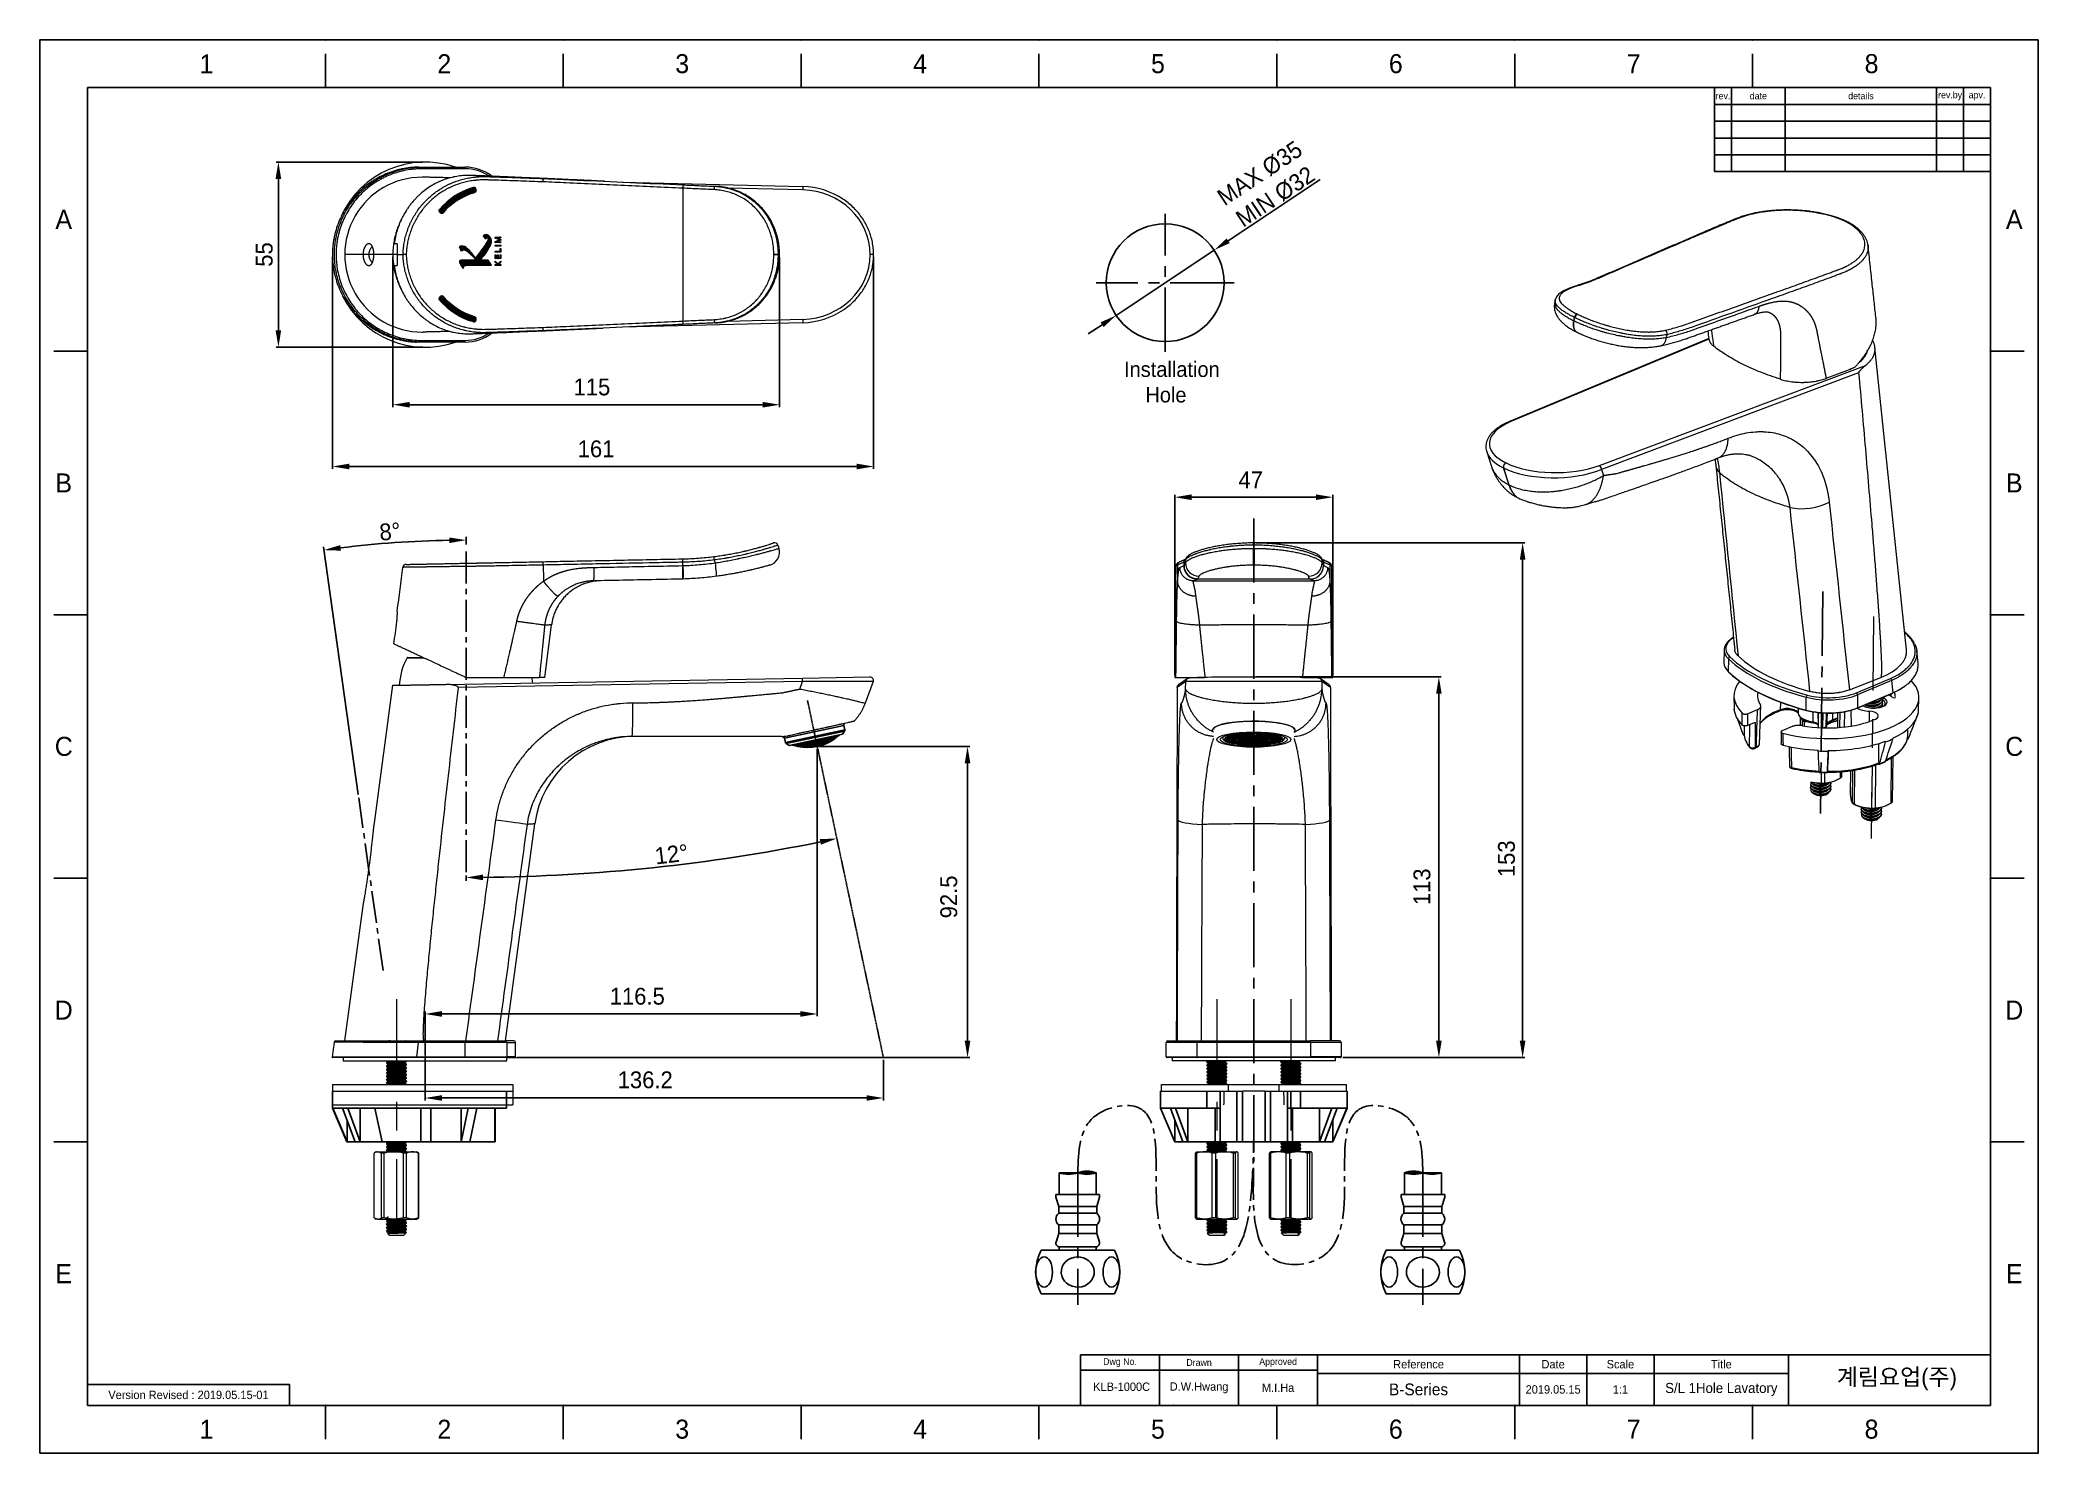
# Model space of a CAD drawing. Extents: x 8168 to 8762, y -18192 to -17772.
import ezdxf

# ---------------------------------------------------------------- set-up
doc = ezdxf.new("R2010")
doc.units = 0
doc.header["$MEASUREMENT"] = 0
for name, pattern in [('CENTER', [47.5, 22, -8.5, 8.5, -8.5]), ('CENTER2', [28.575, 19.05, -3.175, 3.175, -3.175]), ('CENTERX2', [101.6, 63.5, -12.7, 12.7, -12.7]), ('HIDDEN2', [4.7625, 3.175, -1.5875])]:
    doc.linetypes.add(name, pattern=pattern)
doc.layers.get('0').update_dxf_attribs({"linetype": 'CONTINUOUS'})
doc.layers.get('DEFPOINTS').update_dxf_attribs({"linetype": 'CONTINUOUS'})
for name, color, linetype in [('1', 4, 'HIDDEN2'), ('5', 2, 'CONTINUOUS'), ('CENTER', 1, 'CENTER2'), ('DIM', 2, 'CONTINUOUS'), ('FORM', 7, 'CONTINUOUS'), ('TEXT', 2, 'CONTINUOUS')]:
    doc.layers.add(name, color=color, linetype=linetype)
doc.styles.get("Standard").update_dxf_attribs({"font": 'Gulim.ttf'})
doc.dimstyles.get("Standard").update_dxf_attribs({"dimscale": 0, "dimtxt": 3.5, "dimasz": 2.5, "dimexe": 1.25, "dimexo": 0.625, "dimtad": 3, "dimdsep": 46, "dimtxsty": 'Standard', "dimcen": 2.5, "dimclrd": 2, "dimclre": 2, "dimclrt": 4, "dimadec": 0, "dimazin": 0, "dimtfac": 1, "dimtmove": 0, "dimatfit": 3, "dimfxl": 0, "dimtolj": 1, "dimtzin": 0, "dimarcsym": 0})
doc.dimstyles.new('STANDARD$0', dxfattribs={"dimtxt": 3.5, "dimasz": 2.5, "dimexe": 0.7, "dimexo": 0.7, "dimgap": 0.5, "dimtad": 3, "dimdec": 4, "dimdsep": 46, "dimtxsty": 'Standard', "dimcen": 0, "dimclrd": 2, "dimclre": 2, "dimclrt": 4, "dimadec": 0, "dimazin": 0, "dimtp": 0.2, "dimtm": 0.1, "dimtfac": 0.5, "dimtdec": 4, "dimtmove": 1, "dimatfit": 3, "dimfxl": 0, "dimtolj": 1, "dimarcsym": 0})
doc.dimstyles.new('STANDARD$2', dxfattribs={"dimtxt": 3.5, "dimasz": 2.5, "dimexe": 1, "dimexo": 1, "dimgap": 0.8, "dimtad": 1, "dimdsep": 46, "dimtxsty": 'Standard', "dimcen": 0, "dimclrd": 2, "dimclre": 2, "dimclrt": 4, "dimadec": 1, "dimazin": 2, "dimtfac": 1, "dimtmove": 0, "dimatfit": 0, "dimfxl": 0, "dimtolj": 1, "dimarcsym": 0})
pattern_1 = [(135, (-3464.79902, -28931.66926), (-0.08838834765, -0.08838834765), [])]
pattern_2 = [(135, (-3412.7431, -32661.61038), (-0.08838834765, -0.08838834765), [])]

msp = doc.modelspace()

# ---------------------------------------------------------------- texts
at = {"char_height": 5.66, "attachment_point": 5}
for s, width, insert in [('1', 50, (8217.18, -17779.04)), ('2', 50, (8287.88, -17779.04)), ('3', 50, (8358.59, -17779.04)), ('4', 50, (8429.3, -17779.04)), ('5', 50, (8500.01, -17779.04)), ('6', 50, (8570.71, -17779.04)), ('7', 50, (8641.42, -17779.04)), ('8', 50, (8712.13, -17779.04)), ('A', 10, (8174.75, -17825.28)), ('A', 10, (8754.55, -17825.28)), ('B', 10, (8174.75, -17903.63)), ('B', 10, (8754.55, -17903.63)), ('C', 10, (8174.75, -17981.97)), ('C', 10, (8754.55, -17981.97)), ('D', 10, (8174.75, -18060.31)), ('D', 10, (8754.55, -18060.31)), ('E', 10, (8174.75, -18138.66)), ('E', 10, (8754.55, -18138.66)), ('1', 50, (8217.18, -18184.9)), ('2', 50, (8287.88, -18184.9)), ('3', 50, (8358.59, -18184.9)), ('4', 50, (8429.3, -18184.9)), ('5', 50, (8500.01, -18184.9)), ('6', 50, (8570.71, -18184.9)), ('7', 50, (8641.42, -18184.9)), ('8', 50, (8712.13, -18184.9))]:
    msp.add_mtext_dynamic_manual_height_columns(s, width=width, gutter_width=12.5, heights=[0], dxfattribs=dict(at, insert=insert))
at = {"layer": 'TEXT'}
for s, width, insert, char_height, attachment_point in [('rev.', 5, (8667.98, -17788.61), 2, 5), ('date', 16, (8678.48, -17788.61), 2, 5), ('details', 45, (8708.98, -17788.61), 2, 5), ('rev.by', 8, (8735.48, -17788.61), 2, 5), ('apv.', 8, (8743.48, -17788.61), 2, 5), ('Installation \\P{\\W3.8354; }Hole', 28.1224, (8489.92, -17867.58), 4.55, 1), ('Dwg No.', 23.5, (8488.73, -18165.08), 2, 5), ('Drawn', 23.5, (8512.23, -18165.08), 2, 5), ('Approved', 23.5, (8535.73, -18165.08), 2, 5), ('Reference', 60, (8577.48, -18165.58), 2.5, 5), ('Date', 20, (8617.48, -18165.58), 2.5, 5), ('Scale', 20, (8637.48, -18165.58), 2.5, 5), ('Title', 40, (8667.48, -18165.58), 2.5, 5), ('Version Revised : 2019.05.15-01', 60, (8211.82, -18174.7), 2.5, 5), ('KLB-1000C', 23.5, (8489.22, -18172.28), 2.5, 5), ('D.W.Hwang', 23.5, (8512.23, -18172.58), 2.5, 5), ('M.I.Ha', 23.5, (8535.73, -18172.58), 2.5, 5), ('B-Series', 60, (8577.48, -18173.08), 3.5, 5), ('2019.05.15', 20, (8617.48, -18173.08), 2.5, 5), ('1:1', 20, (8637.48, -18173.08), 2.5, 5), ('S/L 1Hole Lavatory', 40, (8667.48, -18173.08), 3, 5)]:
    msp.add_mtext_dynamic_manual_height_columns(s, width=width, gutter_width=12.5, heights=[0], dxfattribs=dict(at, insert=insert, char_height=char_height, attachment_point=attachment_point))
at = {"layer": 'TEXT', "linetype": 'CENTERX2', "insert": (8719.66, -18170.09), "char_height": 5, "attachment_point": 5}
msp.add_mtext_dynamic_manual_height_columns('{\\fHYGothic-Medium|b0|i0|c129|p18;계림요업(주)}', width=60, gutter_width=12.5, heights=[0], dxfattribs=at)

# ---------------------------------------------------------------- blocks, each defined once
blk = doc.blocks.new('*D0')
at = {"layer": 'DEFPOINTS', "color": 0}
for p in [(8516.72, -17834.43), (8487.58, -17853.82)]:
    blk.add_point(p, dxfattribs=at)
at = {"layer": 'DIM', "color": 2, "lineweight": -2}
for p, q in [((8548.25, -17813.45), (8520.88, -17831.66)), ((8487.58, -17853.82), (8516.72, -17834.43)), ((8483.42, -17856.59), (8479.26, -17859.36))]:
    blk.add_line(p, q, dxfattribs=at)
at = {"layer": 'DIM', "color": 2}
for points in [[(8520.42, -17830.97), (8521.34, -17832.35), (8516.72, -17834.43)], [(8482.96, -17855.9), (8483.88, -17857.29), (8487.58, -17853.82)]]:
    blk.add_solid(points, dxfattribs=at)
at = {"layer": 'DIM', "color": 4, "insert": (8532.6, -17815.09), "char_height": 5, "attachment_point": 5, "rotation": 33.64357}
blk.add_mtext('\\A1;{\\fMS PGothic|b0|i0|c129|p34;MAX %%C35\\PMIN %%C32}', dxfattribs=at)
blk = doc.blocks.new('*D1')
at = {"layer": '5', "color": 2, "lineweight": -2}
for p, q in [((8272.58, -17836.47), (8272.58, -17881.08)), ((8387.55, -17836.56), (8387.55, -17881.08)), ((8277.58, -17880.38), (8382.55, -17880.38))]:
    blk.add_line(p, q, dxfattribs=at)
at = {"layer": '5', "color": 2}
for points in [[(8277.58, -17879.55), (8277.58, -17881.22), (8272.58, -17880.38)], [(8382.55, -17879.55), (8382.55, -17881.22), (8387.55, -17880.38)]]:
    blk.add_solid(points, dxfattribs=at)
at = {"layer": 'DEFPOINTS', "color": 0}
for p in [(8272.58, -17835.77, 0), (8387.55, -17835.86, 0), (8387.55, -17880.38)]:
    blk.add_point(p, dxfattribs=at)
at = {"layer": '5', "color": 4, "insert": (8331.76, -17875.14), "char_height": 5, "attachment_point": 5}
blk.add_mtext('\\A1;115', dxfattribs=at)
blk = doc.blocks.new('*D2')
at = {"layer": '5', "color": 2, "lineweight": -2}
for p, q in [((8254.62, -17836.47), (8254.62, -17899.45)), ((8415.48, -17836.47), (8415.48, -17899.45)), ((8259.62, -17898.75), (8410.48, -17898.75))]:
    blk.add_line(p, q, dxfattribs=at)
at = {"layer": '5', "color": 2}
for points in [[(8259.62, -17897.91), (8259.62, -17899.58), (8254.62, -17898.75)], [(8410.48, -17897.91), (8410.48, -17899.58), (8415.48, -17898.75)]]:
    blk.add_solid(points, dxfattribs=at)
at = {"layer": 'DEFPOINTS', "color": 0}
for p in [(8254.62, -17835.77, 0), (8415.48, -17835.77, 0), (8415.48, -17898.75)]:
    blk.add_point(p, dxfattribs=at)
at = {"layer": '5', "color": 4, "insert": (8332.98, -17893.52), "char_height": 5, "attachment_point": 5}
blk.add_mtext('\\A1;161', dxfattribs=at)
blk = doc.blocks.new('*D3')
at = {"layer": '5', "color": 2, "lineweight": -2}
for p, q in [((8529.12, -17961.31), (8584.22, -17961.31)), ((8583.52, -18069.44), (8583.52, -17966.31)), ((8554.99, -18074.44), (8584.22, -18074.44))]:
    blk.add_line(p, q, dxfattribs=at)
at = {"layer": '5', "color": 2}
for points in [[(8582.69, -17966.31), (8584.35, -17966.31), (8583.52, -17961.31)], [(8582.69, -18069.44), (8584.35, -18069.44), (8583.52, -18074.44)]]:
    blk.add_solid(points, dxfattribs=at)
at = {"layer": 'DEFPOINTS', "color": 0}
for p in [(8528.42, -17961.31, 0), (8583.52, -17961.31), (8554.29, -18074.44, 0)]:
    blk.add_point(p, dxfattribs=at)
at = {"layer": '5', "color": 4, "insert": (8578.51, -18023.67), "char_height": 5, "attachment_point": 5, "rotation": 90}
blk.add_mtext('\\A1;113', dxfattribs=at)
blk = doc.blocks.new('*D4')
at = {"layer": '5', "color": 2, "lineweight": -2}
for p, q in [((8529.19, -17921.41), (8609.11, -17921.41)), ((8608.41, -18069.44), (8608.41, -17926.41)), ((8554.99, -18074.44), (8609.11, -18074.44))]:
    blk.add_line(p, q, dxfattribs=at)
at = {"layer": '5', "color": 2}
for points in [[(8607.58, -17926.41), (8609.24, -17926.41), (8608.41, -17921.41)], [(8607.58, -18069.44), (8609.24, -18069.44), (8608.41, -18074.44)]]:
    blk.add_solid(points, dxfattribs=at)
at = {"layer": 'DEFPOINTS', "color": 0}
for p in [(8528.49, -17921.41, 0), (8608.41, -17921.41), (8554.29, -18074.44, 0)]:
    blk.add_point(p, dxfattribs=at)
at = {"layer": '5', "color": 4, "insert": (8603.63, -18015.34), "char_height": 5, "attachment_point": 5, "rotation": 90}
blk.add_mtext('\\A1;153', dxfattribs=at)
blk = doc.blocks.new('*D5')
at = {"layer": '5', "color": 2, "lineweight": -2}
for p, q in [((8398.74, -17982.65), (8398.74, -18062.16)), ((8282.16, -18073.74), (8282.16, -18060.76)), ((8287.16, -18061.46), (8393.74, -18061.46))]:
    blk.add_line(p, q, dxfattribs=at)
at = {"layer": '5', "color": 2}
for points in [[(8287.16, -18060.62), (8287.16, -18062.29), (8282.16, -18061.46)], [(8393.74, -18060.62), (8393.74, -18062.29), (8398.74, -18061.46)]]:
    blk.add_solid(points, dxfattribs=at)
at = {"layer": 'DEFPOINTS', "color": 0}
for p in [(8398.74, -17981.95, 0), (8398.74, -18061.46), (8282.16, -18074.44, 0)]:
    blk.add_point(p, dxfattribs=at)
at = {"layer": '5', "color": 4, "insert": (8345.24, -18056.23), "char_height": 5, "attachment_point": 5}
blk.add_mtext('\\A1;116.5', dxfattribs=at)
blk = doc.blocks.new('*D6')
at = {"layer": '5', "color": 2, "lineweight": -2}
for p, q in [((8262.31, -17996.27), (8251.95, -17922.6)), ((8294.36, -17921.91), (8294.36, -17919.63))]:
    blk.add_line(p, q, dxfattribs=at)
blk.add_arc((8294.36, -18224.34), 303.71, 90.94327, 97.05673, dxfattribs=at)
at = {"layer": '5', "color": 2}
for points in [[(8257.16, -17923.76), (8256.94, -17922.11), (8252.09, -17923.59)], [(8289.35, -17919.84), (8289.37, -17921.51), (8294.36, -17920.63)]]:
    blk.add_solid(points, dxfattribs=at)
at = {"layer": 'DEFPOINTS', "color": 0}
for p in [(8280.23, -17920.96), (8294.36, -17922.91, 0), (8262.45, -17997.26, 0), (8294.36, -18019.29, 0), (8269.66, -18048.57, 0)]:
    blk.add_point(p, dxfattribs=at)
at = {"layer": '5', "color": 4, "insert": (8271.71, -17918.1), "char_height": 5, "attachment_point": 5, "rotation": 4.22979}
blk.add_mtext('\\A1;8°', dxfattribs=at)
blk = doc.blocks.new('*D7')
at = {"layer": '5', "color": 2, "lineweight": -2}
for p, q in [((8282.16, -18074.44), (8282.16, -18087.14)), ((8418.4, -18075.14), (8418.4, -18087.14)), ((8287.16, -18086.44), (8413.4, -18086.44))]:
    blk.add_line(p, q, dxfattribs=at)
at = {"layer": '5', "color": 2}
for points in [[(8287.16, -18085.61), (8287.16, -18087.27), (8282.16, -18086.44)], [(8413.4, -18085.61), (8413.4, -18087.27), (8418.4, -18086.44)]]:
    blk.add_solid(points, dxfattribs=at)
at = {"layer": 'DEFPOINTS', "color": 0}
for p in [(8282.16, -18073.74), (8418.4, -18074.44, 0), (8418.4, -18086.44)]:
    blk.add_point(p, dxfattribs=at)
at = {"layer": '5', "color": 4, "insert": (8347.6, -18081.07), "char_height": 5, "attachment_point": 5}
blk.add_mtext('\\A1;136.2', dxfattribs=at)
blk = doc.blocks.new('*D8')
at = {"layer": '5', "color": 2, "lineweight": -2}
for p, q in [((8399.44, -17981.95), (8444.11, -17981.95)), ((8443.41, -18069.44), (8443.41, -17986.95)), ((8309.54, -18074.44), (8444.11, -18074.44))]:
    blk.add_line(p, q, dxfattribs=at)
at = {"layer": '5', "color": 2}
for points in [[(8442.57, -17986.95), (8444.24, -17986.95), (8443.41, -17981.95)], [(8442.57, -18069.44), (8444.24, -18069.44), (8443.41, -18074.44)]]:
    blk.add_solid(points, dxfattribs=at)
at = {"layer": 'DEFPOINTS', "color": 0}
for p in [(8398.74, -17981.95, 0), (8443.41, -17981.95), (8308.84, -18074.44, 0)]:
    blk.add_point(p, dxfattribs=at)
at = {"layer": '5', "color": 4, "insert": (8437.86, -18026.68), "char_height": 5, "attachment_point": 5, "rotation": 90}
blk.add_mtext('\\A1;92.5', dxfattribs=at)
blk = doc.blocks.new('*D9')
at = {"layer": '5', "color": 2, "lineweight": -2}
blk.add_line((8294.36, -18020.29), (8294.36, -18021.9), dxfattribs=at)
blk.add_arc((8294.36, -17490.87), 530.03, 270.5405, 281.4595, dxfattribs=at)
at = {"layer": '5', "color": 2}
for points in [[(8399.49, -18009.51), (8399.83, -18011.15), (8404.56, -18009.31)], [(8299.36, -18021.7), (8299.35, -18020.04), (8294.36, -18020.9)]]:
    blk.add_solid(points, dxfattribs=at)
at = {"layer": 'DEFPOINTS', "color": 0}
for p in [(8294.36, -17922.91, 0), (8395.84, -17968.28, 0), (8294.36, -18019.29, 0), (8331.33, -18019.6), (8418.4, -18074.44, 0)]:
    blk.add_point(p, dxfattribs=at)
at = {"layer": '5', "color": 4, "insert": (8355.4, -18013.98), "char_height": 5, "attachment_point": 5, "rotation": 6.65531}
blk.add_mtext('\\A1;12°', dxfattribs=at)
blk = doc.blocks.new('*D10')
at = {"layer": '5', "color": 2, "lineweight": -2}
for p, q in [((8281.52, -17808.27), (8237.86, -17808.27)), ((8238.56, -17813.27), (8238.56, -17858.27)), ((8281.52, -17863.27), (8237.86, -17863.27))]:
    blk.add_line(p, q, dxfattribs=at)
at = {"layer": '5', "color": 2}
for points in [[(8237.72, -17813.27), (8239.39, -17813.27), (8238.56, -17808.27)], [(8237.72, -17858.27), (8239.39, -17858.27), (8238.56, -17863.27)]]:
    blk.add_solid(points, dxfattribs=at)
at = {"layer": 'DEFPOINTS', "color": 0}
for p in [(8282.22, -17808.27, 0), (8238.56, -17863.27), (8282.22, -17863.27, 0)]:
    blk.add_point(p, dxfattribs=at)
at = {"layer": '5', "color": 4, "insert": (8234.37, -17835.74), "char_height": 5, "attachment_point": 5, "rotation": 90}
blk.add_mtext('\\A1;55', dxfattribs=at)
blk = doc.blocks.new('*D11')
at = {"layer": '5', "color": 2, "lineweight": -2}
for p, q in [((8504.99, -17960.74), (8504.99, -17907.17)), ((8551.99, -17960.74), (8551.99, -17907.17)), ((8509.99, -17907.87), (8546.99, -17907.87))]:
    blk.add_line(p, q, dxfattribs=at)
at = {"layer": '5', "color": 2}
for points in [[(8509.99, -17907.04), (8509.99, -17908.71), (8504.99, -17907.87)], [(8546.99, -17907.04), (8546.99, -17908.71), (8551.99, -17907.87)]]:
    blk.add_solid(points, dxfattribs=at)
at = {"layer": 'DEFPOINTS', "color": 0}
for p in [(8551.99, -17907.87), (8504.99, -17961.44, 0), (8551.99, -17961.44, 0)]:
    blk.add_point(p, dxfattribs=at)
at = {"layer": '5', "color": 4, "insert": (8527.59, -17902.7), "char_height": 5, "attachment_point": 5}
blk.add_mtext('\\A1;47', dxfattribs=at)

# ---------------------------------------------------------------- dimensions: what is measured, and where the dimension line sits
at = {"layer": '5'}
for base, p1, p2, picture, middle in [((8238.56, -17863.27), (8282.22, -17808.27, 0), (8282.22, -17863.27, 0), '*D10', (8237.43, -17835.74)), ((8608.41, -17921.41), (8554.29, -18074.44, 0), (8528.49, -17921.41, 0), '*D4', (8606.7, -18015.34)), ((8443.41, -17981.95), (8308.84, -18074.44, 0), (8398.74, -17981.95, 0), '*D8', (8440.93, -18026.68))]:
    dim = msp.add_linear_dim(base=base, p1=p1, p2=p2, angle=90, dimstyle='STANDARD$0', override={"dimtxt": 5, "dimasz": 5, "dimdec": 1, "dimzin": 9, "dimtdec": 1, "dimfxl": 1.25, "dimtfill": 1}, dxfattribs=at)
    dim.commit()
    dim.dimension.update_dxf_attribs({"geometry": picture, "text_midpoint": middle, "dimtype": 128})
for base, p1, p2, text, picture, middle in [((8415.48, -17898.75), (8254.62, -17835.77, 0), (8415.48, -17835.77, 0), '161', '*D2', (8332.98, -17896.59)), ((8398.74, -18061.46), (8282.16, -18074.44, 0), (8398.74, -17981.95, 0), '116.5', '*D5', (8345.24, -18059.3))]:
    dim = msp.add_linear_dim(base=base, p1=p1, p2=p2, text=text, dimstyle='STANDARD$0', override={"dimtxt": 5, "dimasz": 5, "dimdec": 1, "dimzin": 9, "dimtdec": 1, "dimfxl": 1.25, "dimtfill": 1}, dxfattribs=at)
    dim.commit()
    dim.dimension.update_dxf_attribs({"geometry": picture, "text_midpoint": middle, "dimtype": 128})
for base, p1, p2, picture, middle in [((8387.55, -17880.38), (8272.58, -17835.77, 0), (8387.55, -17835.86, 0), '*D1', (8331.76, -17878.21)), ((8551.99, -17907.87), (8504.99, -17961.44, 0), (8551.99, -17961.44, 0), '*D11', (8527.59, -17905.77)), ((8418.4, -18086.44), (8282.16, -18073.74), (8418.4, -18074.44, 0), '*D7', (8347.6, -18084.14))]:
    dim = msp.add_linear_dim(base=base, p1=p1, p2=p2, dimstyle='STANDARD$0', override={"dimtxt": 5, "dimasz": 5, "dimdec": 1, "dimzin": 9, "dimtdec": 1, "dimfxl": 1.25, "dimtfill": 1}, dxfattribs=at)
    dim.commit()
    dim.dimension.update_dxf_attribs({"geometry": picture, "text_midpoint": middle, "dimtype": 128})
for base, line2, picture, middle in [((8280.23, -17920.96), ((8269.66, -18048.57, 0), (8262.45, -17997.26, 0)), '*D6', (8271.96, -17921.46)), ((8331.33, -18019.6), ((8395.84, -17968.28, 0), (8418.4, -18074.44, 0)), '*D9', (8355.79, -18017.32))]:
    dim = msp.add_angular_dim_2l(base=base, line1=((8294.36, -18019.29, 0), (8294.36, -17922.91, 0)), line2=line2, dimstyle='STANDARD$2', override={"dimtxt": 5, "dimasz": 5, "dimdec": 1, "dimzin": 9, "dimtdec": 1, "dimfxl": 1.25, "dimtfill": 1}, dxfattribs=at)
    dim.commit()
    dim.dimension.update_dxf_attribs({"geometry": picture, "text_midpoint": middle, "dimtype": 130})
dim = msp.add_linear_dim(base=(8583.52, -17961.31), p1=(8554.29, -18074.44, 0), p2=(8528.42, -17961.31, 0), angle=90, text='113', dimstyle='STANDARD$0', override={"dimtxt": 5, "dimasz": 5, "dimdec": 1, "dimzin": 9, "dimtdec": 1, "dimfxl": 1.25, "dimtfill": 1}, dxfattribs=at)
dim.commit()
dim.dimension.update_dxf_attribs({"geometry": '*D3', "text_midpoint": (8581.58, -18023.67), "dimtype": 128})
at = {"layer": 'DIM'}
dim = msp.add_diameter_dim_2p(p1=(8487.58, -17853.82), p2=(8516.72, -17834.43), text='{\\fMS PGothic|b0|i0|c129|p34;MAX %%C35\\PMIN %%C32}', dimstyle='Standard', override={"dimscale": 1, "dimtxt": 5, "dimasz": 5, "dimdec": 1, "dimzin": 9, "dimtdec": 1, "dimfxl": 1.25, "dimtfill": 1}, dxfattribs=at)
dim.commit()
dim.dimension.update_dxf_attribs({"geometry": '*D0', "text_midpoint": (8532.6, -17815.09)})

# ---------------------------------------------------------------- hatches: boundary and pattern name
at = {"layer": '5'}
h = msp.add_hatch(dxfattribs=at)
h.set_pattern_fill('ANSI31', color=5, angle=90)
h.set_pattern_definition(pattern_2)
h.paths.add_polyline_path([(8286.45, -17822.31, 0.366748), (8286.45, -17822.95), (8286.74, -17823.31, 0.4645), (8287.51, -17823.31, -0.147459), (8296.84, -17817.28, 0.334081), (8297.2, -17816.8), (8297.2, -17816.32, 0.497118), (8296.56, -17815.84, 0.148145)])
h = msp.add_hatch(dxfattribs=at)
h.set_pattern_fill('ANSI31', color=256, angle=90)
h.set_pattern_definition(pattern_1)
h.paths.add_polyline_path([(8304.64, -17830.8), (8303.42, -17830.8), (8304.64, -17831.28), (8304.64, -17831.48), (8303.42, -17831.96), (8304.64, -17831.96), (8304.64, -17832.19), (8303.04, -17832.19), (8303.04, -17831.87), (8304.28, -17831.37), (8303.04, -17830.89), (8303.04, -17830.56), (8304.64, -17830.56)])
h = msp.add_hatch(dxfattribs=at)
h.set_pattern_fill('ANSI31', color=256, angle=90)
h.set_pattern_definition(pattern_1)
h.paths.add_polyline_path([(8304.64, -17833.21), (8303.04, -17833.21), (8303.04, -17832.97), (8304.64, -17832.97)])
h = msp.add_hatch(dxfattribs=at)
h.set_pattern_fill('ANSI31', color=256, angle=90)
h.set_pattern_definition(pattern_1)
h.paths.add_polyline_path([(8304.64, -17835), (8303.04, -17835), (8303.04, -17834.77), (8304.44, -17834.77), (8304.44, -17833.99), (8304.64, -17833.99)])
h = msp.add_hatch(dxfattribs=at)
h.set_pattern_fill('ANSI31', color=256, angle=90)
h.set_pattern_definition(pattern_1)
h.paths.add_polyline_path([(8303.24, -17835.82), (8303.24, -17836.69), (8303.71, -17836.69), (8303.71, -17835.84), (8303.91, -17835.84), (8303.91, -17836.69), (8304.44, -17836.69), (8304.44, -17835.8), (8304.64, -17835.8), (8304.64, -17836.92), (8303.04, -17836.92), (8303.04, -17835.82)])
h = msp.add_hatch(dxfattribs=at)
h.set_pattern_fill('ANSI31', color=256, angle=90)
h.set_pattern_definition(pattern_1)
h.paths.add_polyline_path([(8303.92, -17838.73), (8304.64, -17838.73), (8304.64, -17838.97), (8303.04, -17838.97), (8303.04, -17838.73), (8303.75, -17838.73), (8303.04, -17838.03), (8303.04, -17837.73), (8303.83, -17838.52), (8304.64, -17837.73), (8304.64, -17838.02)])
h = msp.add_hatch(dxfattribs=at)
h.set_pattern_fill('ANSI31', color=1, angle=90)
h.set_pattern_definition(pattern_2)
h.paths.add_polyline_path([(8287.51, -17848.23, 0.4645), (8286.74, -17848.23), (8286.45, -17848.59, 0.366748), (8286.45, -17849.23, 0.148145), (8296.56, -17855.7, 0.497118), (8297.2, -17855.22), (8297.2, -17854.74, 0.334081), (8296.84, -17854.26, -0.147459)])

# ---------------------------------------------------------------- linework, layer by layer
for p, q in [((8252.53, -17786.11), (8252.53, -17776.11)), ((8323.24, -17786.11), (8323.24, -17776.11)), ((8393.95, -17786.11), (8393.95, -17776.11)), ((8464.65, -17786.11), (8464.65, -17776.11)), ((8535.36, -17786.11), (8535.36, -17776.11)), ((8606.07, -17786.11), (8606.07, -17776.11)), ((8676.77, -17786.11), (8676.77, -17776.11)), ((8747.48, -17786.11), (8181.82, -17786.11)), ((8181.82, -17786.11), (8181.82, -18177.83)), ((8747.48, -18177.83), (8747.48, -17786.11)), ((8181.82, -17864.45), (8171.82, -17864.45)), ((8747.48, -17864.45), (8757.48, -17864.45)), ((8181.82, -17942.8), (8171.82, -17942.8)), ((8747.48, -17942.8), (8757.48, -17942.8)), ((8181.82, -18021.14), (8171.82, -18021.14)), ((8747.48, -18021.14), (8757.48, -18021.14)), ((8181.82, -18099.48), (8171.82, -18099.48)), ((8747.48, -18099.48), (8757.48, -18099.48)), ((8481.67, -18108.65), (8470.67, -18108.65)), ((8470.67, -18115.17), (8470.67, -18108.65)), ((8481.67, -18115.17), (8481.67, -18108.65)), ((8573.26, -18108.65), (8584.26, -18108.65)), ((8573.26, -18115.17), (8573.26, -18108.65)), ((8584.26, -18115.17), (8584.26, -18108.65)), ((8482.67, -18115.17), (8469.67, -18115.17)), ((8469.67, -18115.17), (8469.67, -18115.94)), ((8470.52, -18118.67), (8469.67, -18115.94)), ((8470.52, -18118.67), (8470.52, -18120.67)), ((8481.82, -18118.67), (8470.52, -18118.67)), ((8481.82, -18120.67), (8470.52, -18120.67)), ((8481.82, -18118.67), (8482.67, -18115.94)), ((8481.82, -18118.67), (8481.82, -18120.67)), ((8482.67, -18115.17), (8482.67, -18115.94)), ((8572.26, -18115.17), (8585.26, -18115.17)), ((8572.26, -18115.17), (8572.26, -18115.94)), ((8573.11, -18118.67), (8572.26, -18115.94)), ((8573.11, -18118.67), (8573.11, -18120.67)), ((8573.11, -18118.67), (8584.41, -18118.67)), ((8573.11, -18120.67), (8584.41, -18120.67)), ((8584.41, -18118.67), (8585.26, -18115.94)), ((8584.41, -18118.67), (8584.41, -18120.67)), ((8585.26, -18115.17), (8585.26, -18115.94)), ((8470.52, -18126.67), (8469.72, -18129.25)), ((8481.82, -18124.17), (8470.52, -18124.17)), ((8470.52, -18124.17), (8470.52, -18126.67)), ((8481.82, -18126.67), (8470.52, -18126.67)), ((8481.82, -18124.17), (8481.82, -18126.67)), ((8481.82, -18126.67), (8482.62, -18129.25)), ((8573.11, -18126.67), (8572.31, -18129.25)), ((8573.11, -18124.17), (8584.41, -18124.17)), ((8573.11, -18124.17), (8573.11, -18126.67)), ((8573.11, -18126.67), (8584.41, -18126.67)), ((8584.41, -18124.17), (8584.41, -18126.67)), ((8584.41, -18126.67), (8585.21, -18129.25)), ((8487.06, -18131.67), (8465.28, -18131.67)), ((8470.67, -18131.67), (8470.67, -18130.67)), ((8481.57, -18130.67), (8470.77, -18130.67)), ((8481.67, -18131.67), (8481.67, -18130.67)), ((8567.86, -18131.67), (8589.65, -18131.67)), ((8573.26, -18131.67), (8573.26, -18130.67)), ((8573.36, -18130.67), (8584.16, -18130.67)), ((8584.26, -18131.67), (8584.26, -18130.67)), ((8473.67, -18144.67), (8465.28, -18144.67)), ((8487.06, -18144.67), (8473.67, -18144.67)), ((8567.86, -18144.67), (8581.26, -18144.67)), ((8581.26, -18144.67), (8589.65, -18144.67)), ((8181.82, -18177.83), (8747.48, -18177.83)), ((8252.53, -18177.83), (8252.53, -18187.83)), ((8323.24, -18177.83), (8323.24, -18187.83)), ((8393.95, -18177.83), (8393.95, -18187.83)), ((8464.65, -18177.83), (8464.65, -18187.83)), ((8535.36, -18177.83), (8535.36, -18187.83)), ((8606.07, -18177.83), (8606.07, -18187.83)), ((8676.77, -18177.83), (8676.77, -18187.83))]:
    msp.add_line(p, q)
at = {"color": 2, "lineweight": 0}
for p, q in [((8303.04, -17838.03, 0), (8303.04, -17837.73, 0)), ((8303.04, -17837.73, 0), (8303.83, -17838.52, 0)), ((8303.75, -17838.73, 0), (8303.04, -17838.03, 0)), ((8303.04, -17838.97, 0), (8303.04, -17838.73, 0)), ((8303.04, -17838.73, 0), (8303.75, -17838.73, 0)), ((8304.64, -17838.97, 0), (8303.04, -17838.97, 0)), ((8303.83, -17838.52, 0), (8304.64, -17837.73, 0)), ((8304.64, -17838.02, 0), (8303.92, -17838.73, 0)), ((8303.92, -17838.73, 0), (8304.64, -17838.73, 0)), ((8304.64, -17837.73, 0), (8304.64, -17838.02, 0)), ((8304.64, -17838.73, 0), (8304.64, -17838.97, 0))]:
    msp.add_line(p, q, dxfattribs=at)
at = {"color": 7, "linetype": 'Continuous'}
for p, q in [((8389.02, -17979.49, 0), (8406.62, -17975.75, 0)), ((8406.89, -17977.01, 0), (8389.29, -17980.76, 0)), ((8389.5, -17981.07, 0), (8406.82, -17977.39, 0)), ((8406.23, -17978.3, 0), (8390.41, -17981.66, 0)), ((8406.2, -17978.32, 0), (8390.45, -17981.67, 0)), ((8405.19, -17978.62, 0), (8405.17, -17978.54, 0)), ((8406.23, -17978.3, 0), (8406.82, -17977.39, 0)), ((8406.89, -17977.01, 0), (8406.62, -17975.75, 0)), ((8389.29, -17980.76, 0), (8389.02, -17979.49, 0)), ((8389.5, -17981.07, 0), (8390.41, -17981.66, 0)), ((8391.39, -17981.52, 0), (8391.39, -17981.54, 0)), ((8391.5, -17981.53, 0), (8391.48, -17981.45, 0)), ((8391.62, -17981.62, 0), (8391.61, -17981.59, 0)), ((8392.11, -17981.54, 0), (8392.14, -17981.68, 0)), ((8392.21, -17981.54, 0), (8392.16, -17981.31, 0)), ((8392.36, -17981.74, 0), (8392.33, -17981.6, 0)), ((8392.8, -17981.42, 0), (8392.84, -17981.61, 0)), ((8392.9, -17981.39, 0), (8392.85, -17981.16, 0)), ((8392.85, -17981.67, 0), (8392.9, -17981.9, 0)), ((8392.9, -17981.93, 0), (8392.91, -17981.93, 0)), ((8392.91, -17981.95, 0), (8392.91, -17981.93, 0)), ((8393.01, -17981.94, 0), (8392.96, -17981.68, 0)), ((8393.06, -17981.66, 0), (8393.02, -17981.47, 0)), ((8393.45, -17981.13, 0), (8393.51, -17981.4, 0)), ((8393.55, -17981.08, 0), (8393.53, -17981.01, 0)), ((8393.64, -17982, 0), (8393.61, -17981.88, 0)), ((8393.71, -17981.86, 0), (8393.63, -17981.47, 0)), ((8393.73, -17981.44, 0), (8393.67, -17981.17, 0)), ((8394.12, -17980.89, 0), (8394.15, -17981.03, 0)), ((8394.38, -17981.64, 0), (8394.27, -17981.12, 0)), ((8394.28, -17981.67, 0), (8394.33, -17981.86, 0)), ((8394.36, -17981.06, 0), (8394.32, -17980.85, 0)), ((8394.54, -17981.89, 0), (8394.5, -17981.7, 0)), ((8395.02, -17981.26, 0), (8394.9, -17980.72, 0)), ((8394.93, -17981.32, 0), (8394.98, -17981.58, 0)), ((8395.18, -17982.01, 0), (8395.1, -17981.64, 0)), ((8395.19, -17981.59, 0), (8395.14, -17981.33, 0)), ((8395.31, -17982.13, 0), (8395.29, -17982.05, 0)), ((8395.53, -17980.81, 0), (8395.6, -17981.14, 0)), ((8395.62, -17980.73, 0), (8395.59, -17980.58, 0)), ((8395.83, -17981.71, 0), (8395.72, -17981.21, 0)), ((8395.81, -17981.14, 0), (8395.74, -17980.81, 0)), ((8395.74, -17981.76, 0), (8395.77, -17981.95, 0)), ((8395.98, -17981.95, 0), (8395.94, -17981.76, 0)), ((8396.17, -17980.45, 0), (8396.19, -17980.54, 0)), ((8396.45, -17981.27, 0), (8396.31, -17980.62, 0)), ((8396.36, -17981.34, 0), (8396.41, -17981.59, 0)), ((8396.4, -17980.53, 0), (8396.37, -17980.41, 0)), ((8396.51, -17982.04, 0), (8396.53, -17982.12, 0)), ((8396.61, -17982, 0), (8396.53, -17981.64, 0)), ((8396.62, -17981.58, 0), (8396.57, -17981.33, 0)), ((8396.73, -17982.11, 0), (8396.72, -17982.03, 0)), ((8396.95, -17980.76, 0), (8397.02, -17981.09, 0)), ((8397.04, -17980.67, 0), (8396.96, -17980.29, 0)), ((8397.24, -17981.64, 0), (8397.14, -17981.15, 0)), ((8397.15, -17981.7, 0), (8397.19, -17981.88, 0)), ((8397.23, -17981.07, 0), (8397.16, -17980.74, 0)), ((8397.4, -17981.86, 0), (8397.36, -17981.68, 0)), ((8397.54, -17980.16, 0), (8397.6, -17980.42, 0)), ((8397.85, -17981.13, 0), (8397.72, -17980.49, 0)), ((8397.8, -17980.39, 0), (8397.74, -17980.12, 0)), ((8397.76, -17981.21, 0), (8397.82, -17981.46, 0)), ((8397.91, -17981.9, 0), (8397.93, -17981.98, 0)), ((8398.01, -17981.85, 0), (8397.93, -17981.49, 0)), ((8398.02, -17981.42, 0), (8397.97, -17981.18, 0)), ((8398.13, -17981.95, 0), (8398.11, -17981.87, 0)), ((8398.42, -17980.46, 0), (8398.33, -17980, 0)), ((8398.34, -17980.56, 0), (8398.41, -17980.88, 0)), ((8398.63, -17981.42, 0), (8398.52, -17980.93, 0)), ((8398.61, -17980.84, 0), (8398.54, -17980.52, 0)), ((8398.54, -17981.49, 0), (8398.58, -17981.67, 0)), ((8398.78, -17981.63, 0), (8398.74, -17981.45, 0)), ((8398.91, -17979.87, 0), (8398.97, -17980.14, 0)), ((8399.22, -17980.84, 0), (8399.09, -17980.2, 0)), ((8399.17, -17980.08, 0), (8399.11, -17979.83, 0)), ((8399.14, -17980.93, 0), (8399.19, -17981.17, 0)), ((8399.28, -17981.62, 0), (8399.3, -17981.7, 0)), ((8399.37, -17981.56, 0), (8399.3, -17981.2, 0)), ((8399.39, -17981.12, 0), (8399.33, -17980.88, 0)), ((8399.5, -17981.65, 0), (8399.48, -17981.57, 0)), ((8399.78, -17980.09, 0), (8399.7, -17979.71, 0)), ((8399.7, -17980.2, 0), (8399.77, -17980.53, 0)), ((8399.98, -17981.06, 0), (8399.88, -17980.56, 0)), ((8399.96, -17980.46, 0), (8399.89, -17980.14, 0)), ((8399.9, -17981.14, 0), (8399.93, -17981.32, 0)), ((8400.13, -17981.25, 0), (8400.09, -17981.07, 0)), ((8400.28, -17979.58, 0), (8400.31, -17979.7, 0)), ((8400.56, -17980.4, 0), (8400.42, -17979.75, 0)), ((8400.5, -17979.62, 0), (8400.48, -17979.54, 0)), ((8400.48, -17980.5, 0), (8400.53, -17980.75, 0)), ((8400.62, -17981.2, 0), (8400.64, -17981.28, 0)), ((8400.71, -17981.13, 0), (8400.64, -17980.77, 0)), ((8400.72, -17980.68, 0), (8400.67, -17980.43, 0)), ((8400.84, -17981.21, 0), (8400.82, -17981.13, 0)), ((8401.02, -17979.69, 0), (8401.09, -17980.02, 0)), ((8401.1, -17979.56, 0), (8401.07, -17979.41, 0)), ((8401.31, -17980.55, 0), (8401.2, -17980.05, 0)), ((8401.28, -17979.93, 0), (8401.21, -17979.6, 0)), ((8401.22, -17980.64, 0), (8401.26, -17980.82, 0)), ((8401.45, -17980.74, 0), (8401.41, -17980.56, 0)), ((8401.86, -17979.81, 0), (8401.75, -17979.27, 0)), ((8401.78, -17979.92, 0), (8401.84, -17980.18, 0)), ((8402.02, -17980.55, 0), (8401.94, -17980.18, 0)), ((8401.94, -17980.63, 0), (8401.95, -17980.72, 0)), ((8402.03, -17980.08, 0), (8401.97, -17979.82, 0)), ((8402.33, -17979.14, 0), (8402.38, -17979.35, 0)), ((8402.6, -17979.89, 0), (8402.49, -17979.37, 0)), ((8402.52, -17979.99, 0), (8402.56, -17980.18, 0)), ((8402.56, -17979.24, 0), (8402.53, -17979.1, 0)), ((8402.74, -17980.07, 0), (8402.7, -17979.88, 0)), ((8403.06, -17979.18, 0), (8403.11, -17979.44, 0)), ((8403.13, -17979.05, 0), (8403.12, -17978.98, 0)), ((8403.3, -17979.82, 0), (8403.22, -17979.44, 0)), ((8403.3, -17979.32, 0), (8403.24, -17979.05, 0)), ((8403.4, -17979.8, 0), (8403.43, -17979.92, 0)), ((8403.77, -17979.18, 0), (8403.82, -17979.38, 0)), ((8403.85, -17979.06, 0), (8403.8, -17978.83, 0)), ((8403.97, -17979.61, 0), (8403.91, -17979.35, 0)), ((8404, -17979.24, 0), (8403.95, -17979.05, 0)), ((8404.01, -17979.3, 0), (8404.06, -17979.53, 0)), ((8404.05, -17979.54, 0), (8404.06, -17979.53, 0)), ((8404.06, -17979.56, 0), (8404.07, -17979.55, 0)), ((8404.06, -17979.56, 0), (8404.07, -17979.58, 0)), ((8404.46, -17979.03, 0), (8404.48, -17979.16, 0)), ((8404.54, -17978.92, 0), (8404.49, -17978.69, 0)), ((8404.66, -17979.01, 0), (8404.64, -17978.88, 0)), ((8405.11, -17978.72, 0), (8405.11, -17978.75, 0)), ((8405.29, -17978.59, 0), (8405.28, -17978.56, 0)), ((8254.66, -18089.44, 0), (8254.66, -18084.44, 0)), ((8306.41, -18084.44, 0), (8306.41, -18089.44, 0)), ((8500.74, -18089.44, 0), (8500.74, -18084.44, 0)), ((8514.56, -18084.44, 0), (8514.56, -18089.44, 0)), ((8518.49, -18084.44, 0), (8518.49, -18099.44, 0)), ((8523.49, -18084.44, 0), (8523.49, -18099.44, 0)), ((8525.11, -18099.44, 0), (8525.11, -18084.44, 0)), ((8531.87, -18099.44, 0), (8531.87, -18084.44, 0)), ((8533.49, -18099.44, 0), (8533.49, -18084.44, 0)), ((8538.49, -18099.44, 0), (8538.49, -18084.44, 0)), ((8539.49, -18084.44, 0), (8539.49, -18089.44, 0)), ((8542.42, -18089.44, 0), (8542.42, -18084.44, 0)), ((8556.24, -18089.44, 0), (8556.24, -18084.44, 0)), ((8258.91, -18099.44, 0), (8254.66, -18089.44, 0)), ((8254.66, -18089.44, 0), (8306.41, -18089.44, 0)), ((8254.7, -18089.44, 0), (8258.96, -18099.44, 0)), ((8261.35, -18099.44, 0), (8257.66, -18089.44, 0)), ((8259.16, -18089.44, 0), (8262.85, -18099.44, 0)), ((8262.85, -18099.44, 0), (8262.85, -18089.44, 0)), ((8269.38, -18099.44, 0), (8267.26, -18089.44, 0)), ((8280.91, -18099.44, 0), (8280.91, -18089.44, 0)), ((8283.91, -18089.44, 0), (8283.91, -18099.44, 0)), ((8292.84, -18089.44, 0), (8292.84, -18099.44, 0)), ((8292.84, -18099.44, 0), (8294.96, -18089.44, 0)), ((8297.56, -18089.44, 0), (8295.43, -18099.44, 0)), ((8302.91, -18089.44, 0), (8302.91, -18099.44, 0)), ((8303.04, -18099.44, 0), (8303.04, -18089.44, 0)), ((8504.99, -18099.44, 0), (8500.74, -18089.44, 0)), ((8500.74, -18089.44, 0), (8518.49, -18089.44, 0)), ((8500.78, -18089.44, 0), (8505.04, -18099.44, 0)), ((8507.43, -18099.44, 0), (8503.75, -18089.44, 0)), ((8505.25, -18089.44, 0), (8508.93, -18099.44, 0)), ((8508.93, -18099.44, 0), (8508.93, -18089.44, 0)), ((8517, -18089.44, 0), (8517, -18099.44, 0)), ((8538.49, -18089.44, 0), (8556.24, -18089.44, 0)), ((8539.98, -18099.44, 0), (8539.98, -18089.44, 0)), ((8548.05, -18089.44, 0), (8548.05, -18099.44, 0)), ((8548.05, -18099.44, 0), (8551.74, -18089.44, 0)), ((8553.24, -18089.44, 0), (8549.55, -18099.44, 0)), ((8551.95, -18099.44, 0), (8556.2, -18089.44, 0)), ((8551.99, -18099.44, 0), (8556.24, -18089.44, 0)), ((8258.96, -18099.44, 0), (8258.96, -18092.95, 0)), ((8505.04, -18099.44, 0), (8505.04, -18092.95, 0)), ((8551.95, -18092.95, 0), (8551.95, -18099.44, 0)), ((8258.91, -18099.44, 0), (8303.04, -18099.44, 0)), ((8504.99, -18099.44, 0), (8551.99, -18099.44, 0))]:
    msp.add_line(p, q, dxfattribs=at)
msp.add_lwpolyline([(8167.68, -17771.97), (8761.62, -17771.97), (8761.62, -18191.97), (8167.68, -18191.97)], close=True)
at = {"color": 2, "lineweight": 0}
for points in [[(8304.64, -17830.8), (8303.42, -17830.8), (8304.64, -17831.28), (8304.64, -17831.48), (8303.42, -17831.96), (8304.64, -17831.96), (8304.64, -17832.19), (8303.04, -17832.19), (8303.04, -17831.87), (8304.28, -17831.37), (8303.04, -17830.89), (8303.04, -17830.56), (8304.64, -17830.56), (8304.64, -17830.8)], [(8304.64, -17833.21), (8303.04, -17833.21), (8303.04, -17832.97), (8304.64, -17832.97), (8304.64, -17833.21)], [(8304.64, -17835), (8303.04, -17835), (8303.04, -17834.77), (8304.44, -17834.77), (8304.44, -17833.99), (8304.64, -17833.99), (8304.64, -17835)], [(8303.24, -17835.82), (8303.24, -17836.69), (8303.71, -17836.69), (8303.71, -17835.84), (8303.91, -17835.84), (8303.91, -17836.69), (8304.44, -17836.69), (8304.44, -17835.8), (8304.64, -17835.8), (8304.64, -17836.92), (8303.04, -17836.92), (8303.04, -17835.82), (8303.24, -17835.82)]]:
    msp.add_lwpolyline(points, dxfattribs=at)
msp.add_circle((8502.15, -17844.13), 17.5)
at = {"color": 7, "linetype": 'Continuous'}
for centre, radius, start, end in [((8396.77, -17970.35, 0), 11.8, 316.0205, 316.21928), ((8396.89, -17970.34, 0), 11.75, 315.61628, 316.00144), ((8406.19, -17978.27, 0), 0.05, 282, 327), ((8407.11, -17975.64, 0), 0.5, 110.73035, 192), ((8406.4, -17977.12, 0), 0.5, 327, 12), ((8388.53, -17979.6, 0), 0.5, 12, 93.26965), ((8389.78, -17980.65, 0), 0.5, 192, 237), ((8390.44, -17981.62, 0), 0.05, 237, 282), ((8395.72, -17970.59, 0), 11.75, 247.99856, 248.38372), ((8395.82, -17970.55, 0), 11.8, 247.78072, 247.9795), ((8395.84, -17968.28, 0), 13.99, 251.49112, 252.45794), ((8395.81, -17970.58, 0), 11.77, 247.97937, 248.49411), ((8394.15, -17971.27, 0), 10.6, 255.51409, 256.20206), ((8394.23, -17971.32, 0), 10.6, 255.69093, 258.56784), ((8394.12, -17971.38, 0), 10.49, 256.19664, 259.09691), ((8396.42, -17970.43, 0), 11.92, 246.89723, 248.79444), ((8396.51, -17970.42, 0), 11.92, 246.82533, 248.40532), ((8396.49, -17970.48, 0), 11.85, 248.40589, 248.8579), ((8394.21, -17971.42, 0), 10.49, 258.5733, 259.25564), ((8393.74, -17971.58, 0), 10.08, 261.30622, 262.02718), ((8395.98, -17970.76, 0), 11.58, 251.23762, 251.7384), ((8393.84, -17971.59, 0), 10.13, 261.44264, 264.31367), ((8393.73, -17971.66, 0), 9.99, 262.02291, 264.91951), ((8395.95, -17970.86, 0), 11.48, 251.7364, 254.5762), ((8396.04, -17970.84, 0), 11.5, 251.31187, 254.14294), ((8397.1, -17970.29, 0), 11.93, 246.80973, 248.86025), ((8397.19, -17970.28, 0), 11.91, 246.87389, 248.4829), ((8397.17, -17970.34, 0), 11.84, 248.48352, 248.87729), ((8393.83, -17971.67, 0), 10.05, 264.31796, 265.02532), ((8393.36, -17971.85, 0), 9.55, 267.22649, 270.90658), ((8396.02, -17970.94, 0), 11.4, 254.12685, 254.32028), ((8395.84, -17968.28, 0), 13.98, 257.92643, 306.07357), ((8396.01, -17970.97, 0), 11.37, 254.3204, 254.70717), ((8396.66, -17970.65, 0), 11.64, 251.45629, 251.90234), ((8394.44, -17971.6, 0), 10.43, 262.13159, 265.58671), ((8393.46, -17971.84, 0), 9.64, 267.37485, 271.0197), ((8396.63, -17970.74, 0), 11.54, 251.9003, 254.84035), ((8396.72, -17970.73, 0), 11.53, 251.48649, 254.41916), ((8397.76, -17970.16, 0), 11.78, 247.72212, 248.58648), ((8397.85, -17970.13, 0), 11.77, 247.93543, 248.21725), ((8397.84, -17970.16, 0), 11.74, 248.21723, 248.55193), ((8393.01, -17971.96, 0), 9.14, 273.38753, 277.16036), ((8396.7, -17970.82, 0), 11.44, 254.42113, 254.88243), ((8397.34, -17970.48, 0), 11.6, 251.36316, 251.75727), ((8393.11, -17971.96, 0), 9.23, 273.49912, 277.23423), ((8397.31, -17970.58, 0), 11.5, 251.7551, 254.76181), ((8394.07, -17971.86, 0), 10, 267.94195, 271.44757), ((8397.4, -17970.56, 0), 11.48, 251.34987, 254.35012), ((8397.99, -17970.36, 0), 11.38, 250.9443, 254.39723), ((8397.37, -17970.65, 0), 11.38, 254.35221, 254.76627), ((8398.07, -17970.37, 0), 11.31, 250.88482, 254.36013), ((8393.73, -17971.99, 0), 9.67, 273.88318, 277.44796), ((8393.82, -17971.98, 0), 9.74, 273.96767, 277.50622), ((8396.97, -17971.01, 0), 11.14, 257.38114, 260.71928), ((8393.38, -17972.02, 0), 9.39, 280.05992, 283.7089), ((8397.57, -17970.76, 0), 11.16, 257.17572, 257.59569), ((8398.64, -17970.16, 0), 11.1, 251.45702, 253.71793), ((8393.48, -17972.02, 0), 9.46, 280.10583, 283.72702), ((8397.56, -17970.84, 0), 11.08, 257.59394, 260.53389), ((8394.43, -17971.95, 0), 10.09, 274.22562, 274.84543), ((8397.65, -17970.81, 0), 11.05, 257.1537, 260.08778), ((8394.43, -17971.97, 0), 10.06, 274.84498, 277.64702), ((8394.53, -17971.96, 0), 10.11, 274.28918, 277.6951), ((8395.84, -17968.28, 0), 13.86, 267.80964, 272.85792), ((8398.72, -17970.16, 0), 11.01, 252.00154, 253.6293), ((8393.01, -17971.95, 0), 9.15, 286.5768, 290.34294), ((8398.23, -17970.6, 0), 10.9, 256.71012, 260.13862), ((8393.11, -17971.97, 0), 9.23, 286.56606, 290.30188), ((8397.64, -17970.89, 0), 10.98, 260.08945, 260.52945), ((8398.31, -17970.6, 0), 10.83, 256.64861, 260.10005), ((8394.09, -17972.02, 0), 9.85, 280.17133, 283.65058), ((8397.19, -17971.15, 0), 10.92, 263.14602, 263.62663), ((8394.19, -17972.02, 0), 9.9, 280.21097, 283.67142), ((8397.28, -17971.17, 0), 10.86, 263.15261, 265.396), ((8397.18, -17971.21, 0), 10.86, 263.6254, 266.44554), ((8398.89, -17970.34, 0), 10.61, 255.92715, 259.47098), ((8398.98, -17970.33, 0), 10.52, 255.8159, 259.39086), ((8397.27, -17971.22, 0), 10.8, 265.39681, 265.96714), ((8393.73, -17971.98, 0), 9.68, 286.34763, 289.90723), ((8397.27, -17971.24, 0), 10.79, 265.96716, 266.46254), ((8397.85, -17971, 0), 10.72, 262.90674, 266.25472), ((8393.83, -17971.99, 0), 9.73, 286.34854, 289.88823), ((8394.79, -17971.99, 0), 10.18, 280.25143, 283.61724), ((8397.94, -17970.98, 0), 10.68, 262.8855, 265.77822), ((8394.89, -17971.98, 0), 10.21, 280.2866, 283.64022), ((8395.84, -17968.28, 0), 13.86, 273.71267, 278.68207), ((8393.32, -17971.85, 0), 9.57, 292.85176, 296.51999), ((8398.52, -17970.76, 0), 10.47, 262.45032, 265.88589), ((8393.43, -17971.87, 0), 9.63, 292.79711, 296.4437), ((8397.94, -17971.03, 0), 10.63, 265.7795, 266.25072), ((8398.6, -17970.75, 0), 10.41, 262.39471, 265.85392), ((8394.44, -17971.97, 0), 10.07, 286.19805, 289.61802), ((8397.51, -17971.27, 0), 10.64, 268.86502, 269.36988), ((8394.54, -17971.97, 0), 10.11, 286.20717, 289.61463), ((8397.6, -17971.28, 0), 10.58, 268.86969, 271.65761), ((8397.51, -17971.31, 0), 10.6, 269.36898, 272.16071), ((8399.17, -17970.48, 0), 10.11, 261.72337, 265.29553), ((8399.26, -17970.47, 0), 10.03, 261.62503, 265.22959), ((8394.04, -17971.86, 0), 10.02, 292.36792, 295.86415), ((8397.6, -17971.32, 0), 10.54, 271.65846, 272.17732), ((8398.18, -17971.09, 0), 10.41, 268.63825, 271.99965), ((8394.14, -17971.87, 0), 10.06, 292.3389, 295.82193), ((8395.14, -17971.92, 0), 10.34, 286.10689, 289.43592), ((8398.27, -17971.07, 0), 10.35, 268.6227, 272.00157), ((8395.24, -17971.91, 0), 10.36, 286.12243, 289.44482), ((8395.84, -17968.28, 0), 13.86, 279.52804, 284.47196), ((8393.58, -17971.67, 0), 10.03, 298.85474, 302.45791), ((8398.83, -17970.84, 0), 10.1, 268.24761, 271.71698), ((8393.7, -17971.69, 0), 10.07, 298.77202, 302.36056), ((8398.92, -17970.82, 0), 10.03, 268.20703, 271.70084), ((8394.74, -17971.83, 0), 10.35, 292.05053, 295.432), ((8397.85, -17971.32, 0), 10.4, 274.59348, 277.90498), ((8394.85, -17971.84, 0), 10.37, 292.04041, 295.41507), ((8397.95, -17971.3, 0), 10.36, 274.60608, 277.92958), ((8399.48, -17970.54, 0), 9.66, 267.64424, 271.27632), ((8399.59, -17970.54, 0), 9.56, 267.47673, 271.15152), ((8394.3, -17971.66, 0), 10.41, 298.21299, 301.67156), ((8398.51, -17971.09, 0), 10.14, 274.43928, 277.83573), ((8394.41, -17971.66, 0), 10.45, 298.11008, 301.55371), ((8395.46, -17971.8, 0), 10.52, 291.85692, 292.37681), ((8398.62, -17971.09, 0), 10.06, 274.3806, 277.80333), ((8395.44, -17971.75, 0), 10.57, 292.37971, 295.17047), ((8395.54, -17971.74, 0), 10.58, 291.83741, 294.63339), ((8395.84, -17968.28, 0), 13.86, 285.31793, 290.28733), ((8393.78, -17971.4, 0), 10.56, 304.61475, 308.17849), ((8399.18, -17970.85, 0), 9.74, 274.11327, 277.64996), ((8393.9, -17971.43, 0), 10.57, 304.52349, 308.07839), ((8399.27, -17970.81, 0), 9.67, 274.09126, 277.65388), ((8395.52, -17971.69, 0), 10.64, 294.63061, 295.13498), ((8395.04, -17971.65, 0), 10.63, 297.74928, 298.2205), ((8398.2, -17971.28, 0), 10.21, 280.35978, 283.7134), ((8395, -17971.59, 0), 10.7, 298.2247, 301.11159), ((8395.11, -17971.6, 0), 10.7, 297.74149, 301.09704), ((8398.3, -17971.24, 0), 10.18, 280.38276, 283.74857), ((8399.83, -17970.53, 0), 9.24, 273.69985, 277.43221), ((8399.92, -17970.49, 0), 9.15, 273.65529, 277.42497), ((8394.5, -17971.38, 0), 10.87, 303.90507, 307.34628), ((8398.86, -17971.03, 0), 9.9, 280.32858, 283.78903), ((8394.61, -17971.4, 0), 10.87, 303.85632, 307.29494), ((8395.73, -17971.56, 0), 10.79, 297.53746, 298.03284), ((8398.95, -17970.99, 0), 9.85, 280.34942, 283.82867), ((8395.72, -17971.55, 0), 10.8, 298.03286, 298.60319), ((8395.81, -17971.52, 0), 10.84, 297.5519, 300.37716), ((8395.84, -17968.28, 0), 13.86, 291.14208, 296.19036), ((8395.69, -17971.49, 0), 10.87, 298.60566, 300.84572), ((8393.95, -17971.16, 0), 11.03, 310.3719, 311.99725), ((8399.51, -17970.74, 0), 9.46, 280.27298, 283.89417), ((8394.05, -17971.16, 0), 11.07, 310.27957, 312.54548), ((8399.6, -17970.69, 0), 9.39, 280.2911, 283.94008), ((8395.77, -17971.45, 0), 10.92, 300.37337, 300.85398), ((8395.25, -17971.39, 0), 10.98, 303.47055, 303.91055), ((8398.53, -17971.12, 0), 10.11, 286.30349, 289.71222), ((8395.19, -17971.31, 0), 11.08, 303.91589, 306.84263), ((8395.32, -17971.34, 0), 11.05, 303.4625, 306.40967), ((8398.62, -17971.08, 0), 10.06, 286.35298, 289.15502), ((8394.62, -17971.07, 0), 11.35, 309.64593, 313.10912), ((8395.26, -17971.25, 0), 11.16, 306.40431, 306.82428), ((8398.61, -17971.06, 0), 10.09, 289.15457, 289.77438), ((8399.18, -17970.85, 0), 9.73, 286.49224, 290.03386), ((8394.74, -17971.08, 0), 11.34, 309.59677, 313.06171), ((8395.89, -17971.21, 0), 11.17, 303.28526, 306.61433), ((8399.27, -17970.8, 0), 9.68, 286.55361, 290.11525), ((8399.83, -17970.54, 0), 9.22, 286.76398, 290.50267), ((8399.91, -17970.48, 0), 9.15, 286.84148, 290.61063), ((8395.4, -17971.07, 0), 11.38, 309.23373, 309.64779), ((8395.32, -17970.97, 0), 11.51, 309.65435, 312.64566), ((8395.45, -17971, 0), 11.47, 309.23375, 312.24933), ((8398.9, -17970.82, 0), 10.02, 292.55538, 296.05511), ((8394.77, -17970.81, 0), 11.74, 315.44807, 315.78277), ((8395.36, -17970.9, 0), 11.6, 312.24273, 312.63684), ((8394.75, -17970.79, 0), 11.77, 315.78275, 316.06457), ((8399.46, -17970.58, 0), 9.62, 292.97703, 296.62842), ((8394.85, -17970.78, 0), 11.78, 315.41352, 316.27788), ((8399.54, -17970.52, 0), 9.57, 293.09676, 296.77016), ((8396.08, -17970.95, 0), 11.44, 309.11757, 309.57887), ((8396, -17970.85, 0), 11.57, 309.58506, 312.5093), ((8396.13, -17970.88, 0), 11.5, 309.15545, 312.1039), ((8398.47, -17970.77, 0), 10.41, 298.40948, 301.87217), ((8395.46, -17970.71, 0), 11.84, 315.12271, 315.51648), ((8396.05, -17970.78, 0), 11.64, 312.09766, 312.54371), ((8395.4, -17970.64, 0), 11.93, 315.51851, 317.12469), ((8399.05, -17970.56, 0), 10.05, 298.97468, 299.68205), ((8395.52, -17970.65, 0), 11.9, 315.13745, 317.19257), ((8396.76, -17970.8, 0), 11.38, 309.29311, 309.8058), ((8399.13, -17970.49, 0), 10.01, 299.08341, 301.97417), ((8399.02, -17970.51, 0), 10.11, 299.68335, 302.56035), ((8396.67, -17970.68, 0), 11.53, 309.86111, 312.68412), ((8396.8, -17970.71, 0), 11.45, 309.42026, 312.2675), ((8399.09, -17970.44, 0), 10.08, 301.97283, 302.69378), ((8396.71, -17970.61, 0), 11.58, 312.26163, 312.76238), ((8396.14, -17970.56, 0), 11.85, 315.1421, 315.59411), ((8398.6, -17970.49, 0), 10.49, 304.74436, 305.4267), ((8396.07, -17970.5, 0), 11.94, 315.59604, 317.1733), ((8396.2, -17970.5, 0), 11.89, 315.2036, 317.10473), ((8398.65, -17970.39, 0), 10.51, 304.90681, 307.79964), ((8398.55, -17970.43, 0), 10.57, 305.42838, 308.31285), ((8398.59, -17970.32, 0), 10.6, 307.79794, 308.48591), ((8395.84, -17968.28, 0), 13.99, 311.54206, 312.50888), ((8396.79, -17970.37, 0), 11.77, 315.50589, 316.02063)]:
    msp.add_arc(centre, radius, start, end, dxfattribs=at)
for centre, radius, start, end in [((8473.42, -18101.34), 7.81, 249.39031, 290.60969), ((8478.92, -18115.97), 7.81, 69.39031, 110.60969), ((8478.92, -18101.34), 7.81, 249.39031, 290.60969), ((8576.01, -18115.97), 7.81, 69.39031, 110.60969), ((8576.01, -18101.34), 7.81, 249.39031, 290.60969), ((8581.51, -18101.34), 7.81, 249.39031, 290.60969), ((8471.9, -18122.42), 2.23, 128.18698, 231.81302), ((8480.45, -18122.42), 2.23, 308.18698, 51.81302), ((8574.48, -18122.42), 2.23, 128.18698, 231.81302), ((8583.03, -18122.42), 2.23, 308.18698, 51.81302), ((8477.54, -18138.17), 13.88, 152.06515, 207.93485), ((8470.77, -18129.57), 1.1, 162.72293, 270), ((8481.57, -18129.57), 1.1, 270, 17.27707), ((8474.81, -18138.17), 13.88, 332.06515, 27.93485), ((8580.12, -18138.17), 13.88, 152.06515, 207.93485), ((8573.36, -18129.57), 1.1, 162.72293, 270), ((8584.16, -18129.57), 1.1, 270, 17.27707), ((8577.39, -18138.17), 13.88, 332.06515, 27.93485)]:
    msp.add_arc(centre, radius, start, end)
at = {"extrusion": (0, 0, -1)}
for centre in [(8466.17, -18138.17), (8568.75, -18138.17)]:
    msp.add_ellipse(centre, major_axis=(0, -4.5), ratio=0.554466, dxfattribs=at)
msp.add_ellipse((8476.17, -18138.17), major_axis=(4.9, 0), ratio=0.918558, start_param=-1.522557, end_param=4.758585)
for centre in [(8486.18, -18138.17), (8588.76, -18138.17)]:
    msp.add_ellipse(centre, major_axis=(0, -4.5), ratio=0.554466)
msp.add_ellipse((8578.76, -18138.17), major_axis=(-4.9, 0), ratio=0.918558, start_param=-1.522557, end_param=4.758585, dxfattribs=at)
at = {"color": 2, "lineweight": 0}
msp.add_open_spline([(8298.61, -17837.43, 0), (8299.9, -17837.43, 0), (8300.9, -17837.43, 0), (8300.9, -17837.43, 0), (8300.9, -17837.43, 0), (8301.89, -17838.94, 0), (8301.89, -17838.94, 0), (8301.89, -17838.94, 0), (8294.68, -17838.94, 0), (8294.68, -17838.94, 0), (8294.22, -17838.94, 0), (8293.91, -17839.05, 0), (8293.76, -17839.25, 0), (8293.61, -17839.46, 0), (8293.5, -17839.67, 0), (8293.44, -17839.88, 0), (8293.44, -17839.88, 0), (8292.87, -17839, 0), (8292.87, -17839, 0), (8292.75, -17838.82, 0), (8292.64, -17838.65, 0), (8292.55, -17838.47, 0), (8292.43, -17838.24, 0), (8292.37, -17838.03, 0), (8292.37, -17837.84, 0), (8292.37, -17837.57, 0), (8292.54, -17837.43, 0), (8292.87, -17837.43, 0), (8292.87, -17837.43, 0), (8297.29, -17837.43, 0), (8297.29, -17837.43, 0), (8296.91, -17836.96, 0), (8296.52, -17836.5, 0), (8296.12, -17836.05, 0), (8295.66, -17835.53, 0), (8294.79, -17834.66, 0), (8294.07, -17834.42, 0), (8293.65, -17834.29, 0), (8293.2, -17834.39, 0), (8292.87, -17834.68, 0), (8292.87, -17834.68, 0), (8292.27, -17833.45, 0), (8292.27, -17833.45, 0), (8292.78, -17833.13, 0), (8293.41, -17833.1, 0), (8293.94, -17833.38, 0), (8294.5, -17833.67, 0), (8295.35, -17834.54, 0), (8295.74, -17835, 0), (8296.24, -17835.6, 0), (8296.72, -17836.2, 0), (8297.18, -17836.82, 0), (8297.18, -17836.82, 0), (8299.93, -17833.02, 0), (8299.93, -17833.02, 0), (8300.22, -17832.58, 0), (8300.48, -17832.16, 0), (8300.72, -17831.75, 0), (8300.94, -17831.33, 0), (8301.04, -17830.99, 0), (8301.04, -17830.72, 0), (8301.04, -17830.72, 0), (8301.04, -17830.72, 0), (8301.04, -17830.72, 0), (8301.01, -17830.71, 0), (8300.96, -17830.71, 0), (8300.92, -17830.71, 0), (8300.59, -17830.71, 0), (8300.3, -17830.87, 0), (8300.12, -17831.12, 0), (8300.12, -17831.12, 0), (8299.43, -17830.3, 0), (8299.43, -17830.3, 0), (8299.43, -17830.3, 0), (8299.54, -17830.1, 0), (8299.92, -17829.92, 0), (8300.2, -17829.78, 0), (8300.59, -17829.76, 0), (8300.94, -17830.05, 0), (8300.94, -17830.05, 0), (8301.65, -17830.56, 0), (8301.82, -17831.27, 0), (8301.89, -17831.48, 0), (8301.92, -17831.72, 0), (8301.92, -17831.98, 0), (8301.92, -17832.28, 0), (8301.79, -17832.69, 0), (8301.52, -17833.21, 0), (8300.92, -17834.41, 0), (8299.53, -17836.27, 0), (8298.61, -17837.43, 0)], degree=3, knots=[0, 0, 0, 0, 1, 1, 1, 2, 2, 2, 3, 3, 3, 4, 4, 4, 5, 5, 5, 6, 6, 6, 7, 7, 7, 8, 8, 8, 9, 9, 9, 10, 10, 10, 11, 11, 11, 12, 12, 12, 13, 13, 13, 14, 14, 14, 15, 15, 15, 16, 16, 16, 17, 17, 17, 18, 18, 18, 19, 19, 19, 20, 20, 20, 21, 21, 21, 22, 22, 22, 23, 23, 23, 24, 24, 24, 25, 25, 25, 26, 26, 26, 27, 27, 27, 28, 28, 28, 29, 29, 29, 30, 30, 30, 30], dxfattribs=at)
for p in [(8252.53, -17771.97), (8323.24, -17771.97), (8393.95, -17771.97), (8464.65, -17771.97), (8535.36, -17771.97), (8606.07, -17771.97), (8676.77, -17771.97), (8747.48, -17864.45), (8747.48, -17942.8), (8747.48, -18021.14), (8747.48, -18099.48), (8252.53, -18177.83), (8323.24, -18177.83), (8393.95, -18177.83), (8504.65, -18177.83), (8575.36, -18177.83), (8606.07, -18177.83), (8676.77, -18177.83)]:
    msp.add_point(p)
at = {"layer": '1', "color": 7, "linetype": 'Continuous', "lineweight": 18}
for p, q in [((8280.21, -17809.77, 0), (8279.63, -17809.77, 0)), ((8280.21, -17809.77, 0), (8294.1, -17809.77, 0)), ((8281.6, -17812.75, 0), (8281.32, -17812.75, 0)), ((8340.86, -17814.21, 0), (8394.46, -17815.54, 0)), ((8387.55, -17835.86, 0), (8387.55, -17835.68, 0)), ((8415.48, -17835.78, 0), (8415.48, -17835.76, 0)), ((8281.32, -17858.79, 0), (8281.6, -17858.79, 0)), ((8394.46, -17856, 0), (8340.86, -17857.33, 0)), ((8624.56, -17858.82), (8624.68, -17858.88)), ((8280.21, -17861.77, 0), (8279.63, -17861.77, 0)), ((8294.1, -17861.77, 0), (8280.21, -17861.77, 0)), ((8663.74, -17860.7), (8604.53, -17885.38)), ((8722.52, -17953.2), (8713.15, -17863.37)), ((8597.74, -17894.37), (8599.15, -17898.77)), ((8528.6, -17921.41, 0), (8528.39, -17921.41, 0)), ((8505.29, -17928.38, 0), (8505.29, -17928.39, 0)), ((8551.7, -17928.39, 0), (8551.7, -17928.38, 0)), ((8317.8, -17961.44, 0), (8319.77, -17945.81, 0)), ((8668.31, -17953.29), (8668.27, -17957.12)), ((8725.96, -17957.21), (8725.57, -17953.54)), ((8276.97, -17955.49, 0), (8281.58, -17955.49, 0)), ((8272.52, -17963.78, 0), (8266.88, -18005.49, 0)), ((8288.34, -17963.51, 0), (8394.36, -17961.66, 0)), ((8394.36, -17961.66, 0), (8414.4, -17961.31, 0)), ((8415.36, -17962.65, 0), (8413, -17969.12, 0)), ((8508.69, -17961.84, 0), (8506.11, -17963.66, 0)), ((8550.88, -17963.66, 0), (8548.3, -17961.84, 0)), ((8705.54, -17965.13), (8714.85, -17961.45)), ((8707.87, -17970.56), (8718.42, -17966.16)), ((8718.1, -17962.39), (8718.49, -17966.04)), ((8671.22, -17966.93), (8671.25, -17970.69)), ((8675.28, -17972.23), (8678.25, -17970.99)), ((8696.18, -17971.88), (8696.22, -17975.86)), ((8698.9, -17972.05), (8698.78, -17975.88)), ((8702.03, -17971.92), (8702.06, -17976.35)), ((8709.86, -17969.96), (8709.61, -17969.84)), ((8715.41, -17967.42), (8715.66, -17967.54)), ((8715.42, -17970.03), (8715.42, -17969.89)), ((8715.43, -17969.14), (8715.43, -17969)), ((8715.44, -17968.25), (8715.44, -17968.11)), ((8726.1, -17971.31), (8726.22, -17967.55)), ((8409.71, -17974.4, 0), (8409.71, -17974.4, 0)), ((8517.24, -17975.96, 0), (8517.24, -17976.07, 0)), ((8523.38, -17978.46, 0), (8523.38, -17978.73, 0)), ((8524.09, -17978.52, 0), (8523.53, -17978.44, 0)), ((8523.79, -17978.4, 0), (8524.27, -17978.47, 0)), ((8524.03, -17978.51, 0), (8524.03, -17978.67, 0)), ((8524.03, -17978.67, 0), (8524.09, -17978.52, 0)), ((8524.27, -17978.33, 0), (8524.27, -17978.47, 0)), ((8524.27, -17978.47, 0), (8524.92, -17978.4, 0)), ((8524.39, -17978.52, 0), (8524.33, -17978.67, 0)), ((8525.05, -17978.46, 0), (8524.39, -17978.52, 0)), ((8524.92, -17978.4, 0), (8524.98, -17978.25, 0)), ((8524.92, -17978.26, 0), (8524.92, -17978.4, 0)), ((8524.92, -17978.47, 0), (8524.92, -17978.76, 0)), ((8525.64, -17978.54, 0), (8525.05, -17978.46, 0)), ((8525.22, -17978.41, 0), (8525.28, -17978.26, 0)), ((8525.81, -17978.49, 0), (8525.22, -17978.41, 0)), ((8525.28, -17978.26, 0), (8525.94, -17978.19, 0)), ((8525.58, -17978.54, 0), (8525.58, -17978.69, 0)), ((8525.58, -17978.69, 0), (8525.64, -17978.54, 0)), ((8525.81, -17978.21, 0), (8525.81, -17978.49, 0)), ((8526.46, -17978.43, 0), (8525.81, -17978.49, 0)), ((8525.94, -17978.19, 0), (8526.53, -17978.28, 0)), ((8525.94, -17978.55, 0), (8526.59, -17978.49, 0)), ((8526.7, -17978.23, 0), (8526.21, -17978.16, 0)), ((8526.46, -17978.27, 0), (8526.46, -17978.43, 0)), ((8526.53, -17978.28, 0), (8526.46, -17978.43, 0)), ((8526.47, -17978.5, 0), (8526.47, -17978.79, 0)), ((8526.59, -17978.49, 0), (8527.18, -17978.57, 0)), ((8526.7, -17978.13, 0), (8526.7, -17978.23, 0)), ((8527.35, -17978.17, 0), (8526.7, -17978.23, 0)), ((8526.76, -17978.44, 0), (8526.83, -17978.29, 0)), ((8527.35, -17978.52, 0), (8526.76, -17978.44, 0)), ((8526.83, -17978.29, 0), (8527.48, -17978.22, 0)), ((8527.35, -17978.11, 0), (8527.35, -17978.17, 0)), ((8527.38, -17978.11, 0), (8527.35, -17978.17, 0)), ((8527.35, -17978.24, 0), (8527.35, -17978.52, 0)), ((8528.01, -17978.46, 0), (8527.35, -17978.52, 0)), ((8527.48, -17978.22, 0), (8528.07, -17978.31, 0)), ((8528.14, -17978.51, 0), (8527.48, -17978.58, 0)), ((8527.68, -17978.1, 0), (8527.65, -17978.17, 0)), ((8527.65, -17978.17, 0), (8528.24, -17978.26, 0)), ((8528.01, -17978.3, 0), (8528.01, -17978.46, 0)), ((8528.07, -17978.31, 0), (8528.01, -17978.46, 0)), ((8528.01, -17978.53, 0), (8528.01, -17978.81, 0)), ((8528.73, -17978.6, 0), (8528.14, -17978.51, 0)), ((8528.24, -17978.09, 0), (8528.24, -17978.26, 0)), ((8528.24, -17978.26, 0), (8528.9, -17978.19, 0)), ((8528.9, -17978.09, 0), (8528.9, -17978.19, 0)), ((8528.9, -17978.19, 0), (8528.94, -17978.09, 0)), ((8529.03, -17978.61, 0), (8529.68, -17978.54, 0)), ((8529.24, -17978.1, 0), (8529.2, -17978.2, 0)), ((8529.2, -17978.2, 0), (8529.79, -17978.29, 0)), ((8529.68, -17978.54, 0), (8530.27, -17978.63, 0)), ((8529.79, -17978.11, 0), (8529.79, -17978.29, 0)), ((8529.79, -17978.29, 0), (8530.44, -17978.22, 0)), ((8529.85, -17978.49, 0), (8529.91, -17978.34, 0)), ((8530.44, -17978.58, 0), (8529.85, -17978.49, 0)), ((8529.91, -17978.34, 0), (8530.57, -17978.28, 0)), ((8530.44, -17978.14, 0), (8530.44, -17978.22, 0)), ((8530.44, -17978.22, 0), (8530.48, -17978.14, 0)), ((8530.44, -17978.29, 0), (8530.44, -17978.58, 0)), ((8531.1, -17978.51, 0), (8530.44, -17978.58, 0)), ((8530.57, -17978.28, 0), (8531.16, -17978.37, 0)), ((8530.74, -17978.23, 0), (8530.77, -17978.16, 0)), ((8531.33, -17978.31, 0), (8530.74, -17978.23, 0)), ((8531.1, -17978.36, 0), (8531.1, -17978.51, 0)), ((8531.16, -17978.37, 0), (8531.1, -17978.51, 0)), ((8531.33, -17978.2, 0), (8531.33, -17978.31, 0)), ((8531.98, -17978.25, 0), (8531.33, -17978.31, 0)), ((8531.4, -17978.52, 0), (8531.46, -17978.37, 0)), ((8531.99, -17978.61, 0), (8531.4, -17978.52, 0)), ((8531.46, -17978.37, 0), (8532.11, -17978.31, 0)), ((8531.99, -17978.32, 0), (8531.99, -17978.61, 0)), ((8532.64, -17978.54, 0), (8531.99, -17978.61, 0)), ((8532.11, -17978.31, 0), (8532.7, -17978.39, 0)), ((8532.64, -17978.38, 0), (8532.64, -17978.54, 0)), ((8532.7, -17978.39, 0), (8532.64, -17978.54, 0)), ((8532.94, -17978.55, 0), (8533, -17978.4, 0)), ((8533, -17978.4, 0), (8533.13, -17978.39, 0)), ((8533.53, -17978.45, 0), (8533.53, -17978.63, 0)), ((8540.49, -17976.94, 0), (8540.49, -17976.94, 0)), ((8677.54, -17974.79), (8675.26, -17975.74)), ((8688.51, -17976.06), (8685.53, -17977.3)), ((8690.97, -17975.75), (8690.99, -17973.37)), ((8691.56, -17975.8), (8691.58, -17974.26)), ((8692.17, -17975.9), (8692.18, -17974.64)), ((8698.33, -17976.44), (8698.38, -17976.42)), ((8698.43, -17976.45), (8698.43, -17976.4)), ((8700.36, -17974.35), (8702.04, -17973.65)), ((8519.24, -17979.11, 0), (8519.24, -17979.32, 0)), ((8520.47, -17979.72, 0), (8520.31, -17979.74, 0)), ((8520.34, -17979.54, 0), (8520.54, -17979.57, 0)), ((8520.6, -17979.78, 0), (8520.36, -17979.8, 0)), ((8520.4, -17979.48, 0), (8520.71, -17979.52, 0)), ((8520.47, -17979.56, 0), (8520.47, -17979.72, 0)), ((8520.54, -17979.57, 0), (8520.47, -17979.72, 0)), ((8520.48, -17979.79, 0), (8520.48, -17979.92, 0)), ((8521.19, -17979.86, 0), (8520.6, -17979.78, 0)), ((8520.67, -17980.06, 0), (8521.13, -17980.01, 0)), ((8520.84, -17979.22, 0), (8520.71, -17979.23, 0)), ((8520.71, -17979.24, 0), (8520.71, -17979.52, 0)), ((8520.71, -17979.52, 0), (8521.36, -17979.46, 0)), ((8520.84, -17979.58, 0), (8520.77, -17979.73, 0)), ((8520.77, -17979.73, 0), (8521.36, -17979.81, 0)), ((8521.26, -17980.07, 0), (8520.77, -17980.12, 0)), ((8521.43, -17979.31, 0), (8520.84, -17979.22, 0)), ((8521.49, -17979.51, 0), (8520.84, -17979.58, 0)), ((8520.84, -17980.11, 0), (8520.84, -17980.15, 0)), ((8521.05, -17979.07, 0), (8521.01, -17979.17, 0)), ((8521.01, -17979.17, 0), (8521.6, -17979.26, 0)), ((8521.13, -17979.86, 0), (8521.13, -17980.01, 0)), ((8521.13, -17980.01, 0), (8521.19, -17979.86, 0)), ((8521.13, -17980.08, 0), (8521.13, -17980.29, 0)), ((8521.72, -17978.96, 0), (8521.18, -17979.01, 0)), ((8521.85, -17980.16, 0), (8521.26, -17980.07, 0)), ((8521.3, -17980.35, 0), (8521.79, -17980.31, 0)), ((8521.36, -17979.3, 0), (8521.36, -17979.46, 0)), ((8521.36, -17979.46, 0), (8521.43, -17979.31, 0)), ((8521.36, -17979.53, 0), (8521.36, -17979.81, 0)), ((8521.36, -17979.81, 0), (8522.02, -17979.75, 0)), ((8521.49, -17979.87, 0), (8521.43, -17980.02, 0)), ((8521.43, -17980.02, 0), (8522.02, -17980.11, 0)), ((8521.44, -17978.92, 0), (8521.6, -17978.9, 0)), ((8521.91, -17980.36, 0), (8521.45, -17980.41, 0)), ((8522.08, -17979.6, 0), (8521.49, -17979.51, 0)), ((8522.15, -17979.81, 0), (8521.49, -17979.87, 0)), ((8521.6, -17978.86, 0), (8521.6, -17978.9, 0)), ((8521.6, -17978.9, 0), (8521.62, -17978.86, 0)), ((8521.6, -17978.97, 0), (8521.6, -17979.26, 0)), ((8521.6, -17979.26, 0), (8522.25, -17979.19, 0)), ((8521.73, -17979.31, 0), (8521.66, -17979.46, 0)), ((8521.66, -17979.46, 0), (8522.25, -17979.55, 0)), ((8522.32, -17979.04, 0), (8521.72, -17978.96, 0)), ((8522.38, -17979.25, 0), (8521.73, -17979.31, 0)), ((8521.79, -17980.15, 0), (8521.79, -17980.31, 0)), ((8521.79, -17980.31, 0), (8521.85, -17980.16, 0)), ((8521.87, -17980.37, 0), (8521.87, -17980.54, 0)), ((8521.96, -17978.76, 0), (8521.9, -17978.91, 0)), ((8521.9, -17978.91, 0), (8522.49, -17978.99, 0)), ((8522.5, -17980.45, 0), (8521.91, -17980.36, 0)), ((8522.61, -17978.69, 0), (8521.96, -17978.76, 0)), ((8522.02, -17979.59, 0), (8522.02, -17979.75, 0)), ((8522.02, -17979.75, 0), (8522.08, -17979.6, 0)), ((8522.02, -17979.82, 0), (8522.02, -17980.11, 0)), ((8522.02, -17980.11, 0), (8522.67, -17980.04, 0)), ((8522.15, -17980.16, 0), (8522.08, -17980.31, 0)), ((8522.08, -17980.31, 0), (8522.68, -17980.4, 0)), ((8522.74, -17979.89, 0), (8522.15, -17979.81, 0)), ((8522.8, -17980.1, 0), (8522.15, -17980.16, 0)), ((8522.2, -17980.62, 0), (8522.44, -17980.6, 0)), ((8522.25, -17979.04, 0), (8522.25, -17979.19, 0)), ((8522.25, -17979.19, 0), (8522.32, -17979.04, 0)), ((8522.25, -17979.26, 0), (8522.25, -17979.55, 0)), ((8522.25, -17979.55, 0), (8522.91, -17979.49, 0)), ((8522.38, -17979.61, 0), (8522.32, -17979.76, 0)), ((8522.32, -17979.76, 0), (8522.91, -17979.84, 0)), ((8522.97, -17979.34, 0), (8522.38, -17979.25, 0)), ((8523.03, -17979.54, 0), (8522.38, -17979.61, 0)), ((8522.41, -17980.67, 0), (8522.57, -17980.65, 0)), ((8522.42, -17978.64, 0), (8522.49, -17978.64, 0)), ((8522.44, -17980.44, 0), (8522.44, -17980.6, 0)), ((8522.44, -17980.6, 0), (8522.5, -17980.45, 0)), ((8522.49, -17978.63, 0), (8522.49, -17978.64, 0)), ((8522.49, -17978.64, 0), (8522.49, -17978.63, 0)), ((8522.49, -17978.71, 0), (8522.49, -17978.99, 0)), ((8522.49, -17978.99, 0), (8523.14, -17978.93, 0)), ((8522.61, -17979.05, 0), (8522.55, -17979.2, 0)), ((8522.55, -17979.2, 0), (8523.14, -17979.29, 0)), ((8522.57, -17980.65, 0), (8523.16, -17980.74, 0)), ((8523.2, -17978.78, 0), (8522.61, -17978.69, 0)), ((8523.27, -17978.99, 0), (8522.61, -17979.05, 0)), ((8522.67, -17979.88, 0), (8522.67, -17980.04, 0)), ((8522.67, -17980.04, 0), (8522.74, -17979.89, 0)), ((8522.68, -17980.11, 0), (8522.68, -17980.4, 0)), ((8522.68, -17980.4, 0), (8523.33, -17980.33, 0)), ((8522.8, -17980.45, 0), (8522.74, -17980.6, 0)), ((8522.74, -17980.6, 0), (8523.33, -17980.69, 0)), ((8522.82, -17978.56, 0), (8522.79, -17978.64, 0)), ((8522.79, -17978.64, 0), (8523.38, -17978.73, 0)), ((8523.39, -17980.18, 0), (8522.8, -17980.1, 0)), ((8523.46, -17980.39, 0), (8522.8, -17980.45, 0)), ((8522.91, -17979.33, 0), (8522.91, -17979.49, 0)), ((8522.91, -17979.49, 0), (8522.97, -17979.34, 0)), ((8522.91, -17979.55, 0), (8522.91, -17979.84, 0)), ((8522.91, -17979.84, 0), (8523.56, -17979.78, 0)), ((8523.63, -17979.63, 0), (8523.03, -17979.54, 0)), ((8523.04, -17980.72, 0), (8523.04, -17980.8, 0)), ((8523.1, -17980.73, 0), (8523.1, -17980.81, 0)), ((8523.16, -17980.74, 0), (8523.13, -17980.82, 0)), ((8523.14, -17978.77, 0), (8523.14, -17978.93, 0)), ((8523.14, -17978.93, 0), (8523.2, -17978.78, 0)), ((8523.14, -17979, 0), (8523.14, -17979.29, 0)), ((8523.14, -17979.29, 0), (8523.8, -17979.22, 0)), ((8523.27, -17979.34, 0), (8523.21, -17979.49, 0)), ((8523.21, -17979.49, 0), (8523.8, -17979.58, 0)), ((8523.86, -17979.07, 0), (8523.27, -17978.99, 0)), ((8523.92, -17979.28, 0), (8523.27, -17979.34, 0)), ((8523.33, -17980.18, 0), (8523.33, -17980.33, 0)), ((8523.33, -17980.33, 0), (8523.39, -17980.18, 0)), ((8523.33, -17980.4, 0), (8523.33, -17980.69, 0)), ((8523.33, -17980.69, 0), (8523.98, -17980.63, 0)), ((8523.38, -17978.73, 0), (8524.03, -17978.67, 0)), ((8523.46, -17980.75, 0), (8523.41, -17980.86, 0)), ((8523.5, -17978.79, 0), (8523.44, -17978.94, 0)), ((8523.44, -17978.94, 0), (8524.03, -17979.02, 0)), ((8524.05, -17980.48, 0), (8523.46, -17980.39, 0)), ((8524.11, -17980.68, 0), (8523.46, -17980.75, 0)), ((8524.16, -17978.72, 0), (8523.5, -17978.79, 0)), ((8523.56, -17979.62, 0), (8523.56, -17979.78, 0)), ((8523.56, -17979.78, 0), (8523.63, -17979.63, 0)), ((8523.69, -17980.19, 0), (8523.63, -17980.34, 0)), ((8523.63, -17980.34, 0), (8524.22, -17980.43, 0)), ((8524.34, -17980.13, 0), (8523.69, -17980.19, 0)), ((8523.8, -17979.06, 0), (8523.8, -17979.22, 0)), ((8523.8, -17979.22, 0), (8523.86, -17979.07, 0)), ((8523.8, -17979.29, 0), (8523.8, -17979.58, 0)), ((8523.8, -17979.58, 0), (8524.45, -17979.51, 0)), ((8523.86, -17979.78, 0), (8523.92, -17979.63, 0)), ((8524.45, -17979.87, 0), (8523.86, -17979.78, 0)), ((8524.52, -17979.36, 0), (8523.92, -17979.28, 0)), ((8523.92, -17979.63, 0), (8524.58, -17979.57, 0)), ((8523.98, -17980.47, 0), (8523.98, -17980.63, 0)), ((8523.98, -17980.63, 0), (8524.05, -17980.48, 0)), ((8523.99, -17980.7, 0), (8523.99, -17980.95, 0)), ((8524.03, -17978.73, 0), (8524.03, -17979.02, 0)), ((8524.03, -17979.02, 0), (8524.69, -17978.96, 0)), ((8524.16, -17979.08, 0), (8524.1, -17979.23, 0)), ((8524.1, -17979.23, 0), (8524.69, -17979.31, 0)), ((8524.7, -17980.77, 0), (8524.11, -17980.68, 0)), ((8524.13, -17980.97, 0), (8524.64, -17980.92, 0)), ((8524.75, -17978.81, 0), (8524.16, -17978.72, 0)), ((8524.81, -17979.01, 0), (8524.16, -17979.08, 0)), ((8524.22, -17980.14, 0), (8524.22, -17980.43, 0)), ((8524.22, -17980.43, 0), (8524.87, -17980.36, 0)), ((8524.35, -17980.48, 0), (8524.28, -17980.63, 0)), ((8524.28, -17980.63, 0), (8524.87, -17980.72, 0)), ((8524.33, -17978.67, 0), (8524.92, -17978.76, 0)), ((8524.94, -17980.21, 0), (8524.34, -17980.13, 0)), ((8525, -17980.42, 0), (8524.35, -17980.48, 0)), ((8524.44, -17981.01, 0), (8524.77, -17980.98, 0)), ((8524.45, -17979.36, 0), (8524.45, -17979.51, 0)), ((8524.45, -17979.51, 0), (8524.52, -17979.36, 0)), ((8524.45, -17979.58, 0), (8524.45, -17979.87, 0)), ((8525.11, -17979.81, 0), (8524.45, -17979.87, 0)), ((8524.58, -17979.93, 0), (8524.52, -17980.08, 0)), ((8524.52, -17980.08, 0), (8525.11, -17980.16, 0)), ((8524.58, -17979.57, 0), (8525.17, -17979.66, 0)), ((8525.23, -17979.86, 0), (8524.58, -17979.93, 0)), ((8524.64, -17980.76, 0), (8524.64, -17980.92, 0)), ((8524.64, -17980.92, 0), (8524.7, -17980.77, 0)), ((8524.69, -17978.8, 0), (8524.69, -17978.96, 0)), ((8524.69, -17978.96, 0), (8524.75, -17978.81, 0)), ((8524.69, -17979.03, 0), (8524.69, -17979.31, 0)), ((8524.69, -17979.31, 0), (8525.34, -17979.25, 0)), ((8524.81, -17979.37, 0), (8524.75, -17979.52, 0)), ((8524.75, -17979.52, 0), (8525.34, -17979.61, 0)), ((8524.77, -17980.98, 0), (8525.36, -17981.06, 0)), ((8525.4, -17979.1, 0), (8524.81, -17979.01, 0)), ((8525.47, -17979.31, 0), (8524.81, -17979.37, 0)), ((8524.87, -17980.2, 0), (8524.87, -17980.36, 0)), ((8524.87, -17980.36, 0), (8524.94, -17980.21, 0)), ((8524.87, -17980.43, 0), (8524.87, -17980.72, 0)), ((8524.87, -17980.72, 0), (8525.53, -17980.65, 0)), ((8524.92, -17978.76, 0), (8525.58, -17978.69, 0)), ((8525, -17980.77, 0), (8524.94, -17980.92, 0)), ((8524.94, -17980.92, 0), (8525.53, -17981.01, 0)), ((8525.05, -17978.81, 0), (8524.99, -17978.96, 0)), ((8524.99, -17978.96, 0), (8525.58, -17979.05, 0)), ((8525.59, -17980.51, 0), (8525, -17980.42, 0)), ((8525.66, -17980.71, 0), (8525, -17980.77, 0)), ((8525.7, -17978.75, 0), (8525.05, -17978.81, 0)), ((8525.11, -17979.65, 0), (8525.11, -17979.81, 0)), ((8525.17, -17979.66, 0), (8525.11, -17979.81, 0)), ((8525.11, -17979.88, 0), (8525.11, -17980.16, 0)), ((8525.11, -17980.16, 0), (8525.76, -17980.1, 0)), ((8525.23, -17980.22, 0), (8525.17, -17980.37, 0)), ((8525.17, -17980.37, 0), (8525.76, -17980.45, 0)), ((8525.83, -17979.95, 0), (8525.23, -17979.86, 0)), ((8525.89, -17980.15, 0), (8525.23, -17980.22, 0)), ((8525.31, -17981.05, 0), (8525.31, -17981.09, 0)), ((8525.34, -17979.09, 0), (8525.34, -17979.25, 0)), ((8525.34, -17979.25, 0), (8525.4, -17979.1, 0)), ((8525.34, -17979.32, 0), (8525.34, -17979.61, 0)), ((8525.34, -17979.61, 0), (8526, -17979.54, 0)), ((8525.36, -17981.06, 0), (8525.34, -17981.1, 0)), ((8525.47, -17979.66, 0), (8525.41, -17979.81, 0)), ((8525.41, -17979.81, 0), (8526, -17979.9, 0)), ((8526.06, -17979.39, 0), (8525.47, -17979.31, 0)), ((8526.12, -17979.6, 0), (8525.47, -17979.66, 0)), ((8525.53, -17980.5, 0), (8525.53, -17980.65, 0)), ((8525.53, -17980.65, 0), (8525.59, -17980.51, 0)), ((8525.53, -17980.72, 0), (8525.53, -17981.01, 0)), ((8525.53, -17981.01, 0), (8526.18, -17980.95, 0)), ((8525.58, -17978.76, 0), (8525.58, -17979.05, 0)), ((8525.58, -17979.05, 0), (8526.23, -17978.99, 0)), ((8525.66, -17981.07, 0), (8525.63, -17981.12, 0)), ((8525.7, -17979.11, 0), (8525.64, -17979.26, 0)), ((8525.64, -17979.26, 0), (8526.23, -17979.34, 0)), ((8526.25, -17980.8, 0), (8525.66, -17980.71, 0)), ((8526.31, -17981, 0), (8525.66, -17981.07, 0)), ((8526.29, -17978.84, 0), (8525.7, -17978.75, 0)), ((8526.36, -17979.04, 0), (8525.7, -17979.11, 0)), ((8525.76, -17979.94, 0), (8525.76, -17980.1, 0)), ((8525.76, -17980.1, 0), (8525.83, -17979.95, 0)), ((8525.76, -17980.17, 0), (8525.76, -17980.45, 0)), ((8525.76, -17980.45, 0), (8526.42, -17980.39, 0)), ((8525.89, -17980.51, 0), (8525.83, -17980.66, 0)), ((8525.83, -17980.66, 0), (8526.42, -17980.75, 0)), ((8525.87, -17978.7, 0), (8525.94, -17978.55, 0)), ((8526.47, -17978.79, 0), (8525.87, -17978.7, 0)), ((8526.48, -17980.24, 0), (8525.89, -17980.15, 0)), ((8526.54, -17980.45, 0), (8525.89, -17980.51, 0)), ((8526, -17979.38, 0), (8526, -17979.54, 0)), ((8526, -17979.54, 0), (8526.06, -17979.39, 0)), ((8526, -17979.61, 0), (8526, -17979.9, 0)), ((8526, -17979.9, 0), (8526.65, -17979.83, 0)), ((8526.12, -17979.95, 0), (8526.06, -17980.1, 0)), ((8526.06, -17980.1, 0), (8526.65, -17980.19, 0)), ((8526.71, -17979.68, 0), (8526.12, -17979.6, 0)), ((8526.78, -17979.89, 0), (8526.12, -17979.95, 0)), ((8526.18, -17980.79, 0), (8526.18, -17980.95, 0)), ((8526.18, -17980.95, 0), (8526.25, -17980.8, 0)), ((8526.23, -17978.83, 0), (8526.23, -17978.99, 0)), ((8526.23, -17978.99, 0), (8526.29, -17978.84, 0)), ((8526.23, -17979.06, 0), (8526.23, -17979.34, 0)), ((8526.23, -17979.34, 0), (8526.89, -17979.28, 0)), ((8526.36, -17979.4, 0), (8526.3, -17979.55, 0)), ((8526.3, -17979.55, 0), (8526.89, -17979.63, 0)), ((8526.9, -17981.09, 0), (8526.31, -17981, 0)), ((8526.95, -17979.13, 0), (8526.36, -17979.04, 0)), ((8527.01, -17979.33, 0), (8526.36, -17979.4, 0)), ((8526.42, -17980.23, 0), (8526.42, -17980.39, 0)), ((8526.42, -17980.39, 0), (8526.48, -17980.24, 0)), ((8526.42, -17980.46, 0), (8526.42, -17980.75, 0)), ((8526.42, -17980.75, 0), (8527.07, -17980.68, 0)), ((8527.12, -17978.72, 0), (8526.47, -17978.79, 0)), ((8526.55, -17980.8, 0), (8526.48, -17980.95, 0)), ((8526.48, -17980.95, 0), (8527.07, -17981.04, 0)), ((8526.53, -17978.99, 0), (8526.59, -17978.84, 0)), ((8527.12, -17979.08, 0), (8526.53, -17978.99, 0)), ((8527.14, -17980.53, 0), (8526.54, -17980.45, 0)), ((8527.2, -17980.74, 0), (8526.55, -17980.8, 0)), ((8526.59, -17978.84, 0), (8527.25, -17978.78, 0)), ((8526.64, -17981.05, 0), (8526.64, -17981.18, 0)), ((8526.65, -17979.68, 0), (8526.65, -17979.83, 0)), ((8526.65, -17979.83, 0), (8526.71, -17979.68, 0)), ((8526.65, -17979.9, 0), (8526.65, -17980.19, 0)), ((8526.65, -17980.19, 0), (8527.31, -17980.13, 0)), ((8526.78, -17980.25, 0), (8526.72, -17980.4, 0)), ((8526.72, -17980.4, 0), (8527.31, -17980.48, 0)), ((8527.37, -17979.98, 0), (8526.78, -17979.89, 0)), ((8527.43, -17980.18, 0), (8526.78, -17980.25, 0)), ((8526.84, -17981.08, 0), (8526.84, -17981.19, 0)), ((8526.86, -17981.19, 0), (8526.9, -17981.09, 0)), ((8526.89, -17979.12, 0), (8526.89, -17979.28, 0)), ((8526.89, -17979.28, 0), (8526.95, -17979.13, 0)), ((8526.89, -17979.35, 0), (8526.89, -17979.63, 0)), ((8526.89, -17979.63, 0), (8527.54, -17979.57, 0)), ((8527.01, -17979.69, 0), (8526.95, -17979.84, 0)), ((8526.95, -17979.84, 0), (8527.54, -17979.93, 0)), ((8527.6, -17979.42, 0), (8527.01, -17979.33, 0)), ((8527.67, -17979.63, 0), (8527.01, -17979.69, 0)), ((8527.07, -17980.52, 0), (8527.07, -17980.68, 0)), ((8527.07, -17980.68, 0), (8527.14, -17980.53, 0)), ((8527.07, -17980.75, 0), (8527.07, -17981.04, 0)), ((8527.07, -17981.04, 0), (8527.73, -17980.97, 0)), ((8527.12, -17978.56, 0), (8527.12, -17978.72, 0)), ((8527.18, -17978.57, 0), (8527.12, -17978.72, 0)), ((8527.12, -17978.79, 0), (8527.12, -17979.08, 0)), ((8527.77, -17979.01, 0), (8527.12, -17979.08, 0)), ((8527.2, -17981.09, 0), (8527.15, -17981.21, 0)), ((8527.18, -17979.28, 0), (8527.25, -17979.13, 0)), ((8527.78, -17979.37, 0), (8527.18, -17979.28, 0)), ((8527.79, -17980.83, 0), (8527.2, -17980.74, 0)), ((8527.85, -17981.03, 0), (8527.2, -17981.09, 0)), ((8527.25, -17978.78, 0), (8527.84, -17978.86, 0)), ((8527.25, -17979.13, 0), (8527.9, -17979.07, 0)), ((8527.31, -17979.97, 0), (8527.31, -17980.13, 0)), ((8527.31, -17980.13, 0), (8527.37, -17979.98, 0)), ((8527.31, -17980.2, 0), (8527.31, -17980.48, 0)), ((8527.31, -17980.48, 0), (8527.96, -17980.42, 0)), ((8527.43, -17980.54, 0), (8527.37, -17980.69, 0)), ((8527.37, -17980.69, 0), (8527.96, -17980.77, 0)), ((8527.48, -17978.58, 0), (8527.42, -17978.73, 0)), ((8527.42, -17978.73, 0), (8528.01, -17978.81, 0)), ((8528.02, -17980.27, 0), (8527.43, -17980.18, 0)), ((8528.09, -17980.48, 0), (8527.43, -17980.54, 0)), ((8527.43, -17981.07, 0), (8527.43, -17981.21, 0)), ((8527.54, -17979.41, 0), (8527.54, -17979.57, 0)), ((8527.54, -17979.57, 0), (8527.6, -17979.42, 0)), ((8527.54, -17979.64, 0), (8527.54, -17979.93, 0)), ((8527.54, -17979.93, 0), (8528.2, -17979.86, 0)), ((8527.67, -17979.98, 0), (8527.61, -17980.13, 0)), ((8527.61, -17980.13, 0), (8528.2, -17980.22, 0)), ((8528.26, -17979.71, 0), (8527.67, -17979.63, 0)), ((8528.32, -17979.92, 0), (8527.67, -17979.98, 0)), ((8527.73, -17980.82, 0), (8527.73, -17980.97, 0)), ((8527.73, -17980.97, 0), (8527.79, -17980.83, 0)), ((8527.77, -17978.86, 0), (8527.77, -17979.01, 0)), ((8527.84, -17978.86, 0), (8527.77, -17979.01, 0)), ((8527.78, -17979.08, 0), (8527.78, -17979.37, 0)), ((8528.43, -17979.31, 0), (8527.78, -17979.37, 0)), ((8528.45, -17981.12, 0), (8527.85, -17981.03, 0)), ((8527.9, -17979.07, 0), (8528.49, -17979.16, 0)), ((8527.96, -17980.26, 0), (8527.96, -17980.42, 0)), ((8527.96, -17980.42, 0), (8528.02, -17980.27, 0)), ((8527.96, -17980.49, 0), (8527.96, -17980.77, 0)), ((8527.96, -17980.77, 0), (8528.62, -17980.71, 0)), ((8528.01, -17978.81, 0), (8528.66, -17978.75, 0)), ((8528.09, -17980.83, 0), (8528.03, -17980.98, 0)), ((8528.03, -17980.98, 0), (8528.62, -17981.07, 0)), ((8528.06, -17981.06, 0), (8528.06, -17981.23, 0)), ((8528.07, -17979.02, 0), (8528.14, -17978.87, 0)), ((8528.66, -17979.11, 0), (8528.07, -17979.02, 0)), ((8528.68, -17980.56, 0), (8528.09, -17980.48, 0)), ((8528.74, -17980.77, 0), (8528.09, -17980.83, 0)), ((8528.14, -17978.87, 0), (8528.79, -17978.81, 0)), ((8528.2, -17979.7, 0), (8528.2, -17979.86, 0)), ((8528.2, -17979.86, 0), (8528.26, -17979.71, 0)), ((8528.2, -17979.93, 0), (8528.2, -17980.22, 0)), ((8528.2, -17980.22, 0), (8528.85, -17980.15, 0)), ((8528.32, -17980.27, 0), (8528.26, -17980.42, 0)), ((8528.26, -17980.42, 0), (8528.85, -17980.51, 0)), ((8528.91, -17980.01, 0), (8528.32, -17979.92, 0)), ((8528.98, -17980.21, 0), (8528.32, -17980.27, 0)), ((8528.38, -17981.11, 0), (8528.38, -17981.23, 0)), ((8528.4, -17981.23, 0), (8528.45, -17981.12, 0)), ((8528.43, -17979.15, 0), (8528.43, -17979.31, 0)), ((8528.49, -17979.16, 0), (8528.43, -17979.31, 0)), ((8528.56, -17979.72, 0), (8528.49, -17979.87, 0)), ((8528.49, -17979.87, 0), (8529.09, -17979.95, 0)), ((8529.21, -17979.66, 0), (8528.56, -17979.72, 0)), ((8528.62, -17980.55, 0), (8528.62, -17980.71, 0)), ((8528.62, -17980.71, 0), (8528.68, -17980.56, 0)), ((8528.62, -17980.78, 0), (8528.62, -17981.07, 0)), ((8528.62, -17981.07, 0), (8529.27, -17981, 0)), ((8528.66, -17978.59, 0), (8528.66, -17978.75, 0)), ((8528.66, -17978.75, 0), (8528.73, -17978.6, 0)), ((8528.66, -17978.82, 0), (8528.66, -17979.11, 0)), ((8529.32, -17979.04, 0), (8528.66, -17979.11, 0)), ((8528.74, -17981.12, 0), (8528.7, -17981.23, 0)), ((8528.73, -17979.31, 0), (8528.79, -17979.16, 0)), ((8529.32, -17979.4, 0), (8528.73, -17979.31, 0)), ((8529.33, -17980.85, 0), (8528.74, -17980.77, 0)), ((8529.4, -17981.06, 0), (8528.74, -17981.12, 0)), ((8528.79, -17978.81, 0), (8529.38, -17978.89, 0)), ((8528.79, -17979.16, 0), (8529.45, -17979.1, 0)), ((8528.85, -17980, 0), (8528.85, -17980.15, 0)), ((8528.85, -17980.15, 0), (8528.91, -17980.01, 0)), ((8528.85, -17980.22, 0), (8528.85, -17980.51, 0)), ((8528.85, -17980.51, 0), (8529.51, -17980.45, 0)), ((8528.86, -17981.11, 0), (8528.86, -17981.23, 0)), ((8528.98, -17980.57, 0), (8528.92, -17980.72, 0)), ((8528.92, -17980.72, 0), (8529.51, -17980.8, 0)), ((8528.96, -17978.76, 0), (8529.03, -17978.61, 0)), ((8529.55, -17978.84, 0), (8528.96, -17978.76, 0)), ((8529.57, -17980.3, 0), (8528.98, -17980.21, 0)), ((8529.63, -17980.5, 0), (8528.98, -17980.57, 0)), ((8529.09, -17979.67, 0), (8529.09, -17979.95, 0)), ((8529.09, -17979.95, 0), (8529.74, -17979.89, 0)), ((8529.21, -17980.01, 0), (8529.15, -17980.16, 0)), ((8529.15, -17980.16, 0), (8529.74, -17980.25, 0)), ((8529.8, -17979.74, 0), (8529.21, -17979.66, 0)), ((8529.87, -17979.95, 0), (8529.21, -17980.01, 0)), ((8529.27, -17980.84, 0), (8529.27, -17981, 0)), ((8529.27, -17981, 0), (8529.33, -17980.85, 0)), ((8529.32, -17978.88, 0), (8529.32, -17979.04, 0)), ((8529.38, -17978.89, 0), (8529.32, -17979.04, 0)), ((8529.32, -17979.11, 0), (8529.32, -17979.4, 0)), ((8529.97, -17979.33, 0), (8529.32, -17979.4, 0)), ((8529.38, -17979.6, 0), (8529.45, -17979.45, 0)), ((8529.97, -17979.69, 0), (8529.38, -17979.6, 0)), ((8529.99, -17981.15, 0), (8529.4, -17981.06, 0)), ((8529.45, -17979.1, 0), (8530.04, -17979.19, 0)), ((8529.45, -17979.45, 0), (8530.1, -17979.39, 0)), ((8529.51, -17980.29, 0), (8529.51, -17980.45, 0)), ((8529.51, -17980.45, 0), (8529.57, -17980.3, 0)), ((8529.51, -17980.52, 0), (8529.51, -17980.8, 0)), ((8529.51, -17980.8, 0), (8530.16, -17980.74, 0)), ((8529.55, -17978.56, 0), (8529.55, -17978.84, 0)), ((8530.21, -17978.78, 0), (8529.55, -17978.84, 0)), ((8529.63, -17980.86, 0), (8529.57, -17981.01, 0)), ((8529.57, -17981.01, 0), (8530.16, -17981.09, 0)), ((8529.62, -17979.05, 0), (8529.68, -17978.9, 0)), ((8530.21, -17979.13, 0), (8529.62, -17979.05, 0)), ((8530.22, -17980.59, 0), (8529.63, -17980.5, 0)), ((8530.29, -17980.8, 0), (8529.63, -17980.86, 0)), ((8529.68, -17978.9, 0), (8530.33, -17978.84, 0)), ((8529.74, -17979.73, 0), (8529.74, -17979.89, 0)), ((8529.74, -17979.89, 0), (8529.8, -17979.74, 0)), ((8529.74, -17979.96, 0), (8529.74, -17980.25, 0)), ((8529.74, -17980.25, 0), (8530.39, -17980.18, 0)), ((8529.87, -17980.3, 0), (8529.8, -17980.45, 0)), ((8529.8, -17980.45, 0), (8530.4, -17980.54, 0)), ((8530.46, -17980.03, 0), (8529.87, -17979.95, 0)), ((8530.52, -17980.24, 0), (8529.87, -17980.3, 0)), ((8529.93, -17981.14, 0), (8529.93, -17981.2, 0)), ((8529.97, -17979.18, 0), (8529.97, -17979.33, 0)), ((8530.04, -17979.19, 0), (8529.97, -17979.33, 0)), ((8529.97, -17979.4, 0), (8529.97, -17979.69, 0)), ((8530.63, -17979.63, 0), (8529.97, -17979.69, 0)), ((8529.97, -17981.2, 0), (8529.99, -17981.15, 0)), ((8530.04, -17979.9, 0), (8530.1, -17979.75, 0)), ((8530.63, -17979.98, 0), (8530.04, -17979.9, 0)), ((8530.1, -17979.39, 0), (8530.69, -17979.48, 0)), ((8530.1, -17979.75, 0), (8530.76, -17979.68, 0)), ((8530.16, -17980.58, 0), (8530.16, -17980.74, 0)), ((8530.16, -17980.74, 0), (8530.22, -17980.59, 0)), ((8530.16, -17980.81, 0), (8530.16, -17981.09, 0)), ((8530.16, -17981.09, 0), (8530.82, -17981.03, 0)), ((8530.21, -17978.62, 0), (8530.21, -17978.78, 0)), ((8530.27, -17978.63, 0), (8530.21, -17978.78, 0)), ((8530.21, -17978.85, 0), (8530.21, -17979.13, 0)), ((8530.86, -17979.07, 0), (8530.21, -17979.13, 0)), ((8530.27, -17979.34, 0), (8530.34, -17979.19, 0)), ((8530.86, -17979.43, 0), (8530.27, -17979.34, 0)), ((8530.27, -17981.19, 0), (8530.29, -17981.15, 0)), ((8530.88, -17980.88, 0), (8530.29, -17980.8, 0)), ((8530.29, -17981.15, 0), (8530.94, -17981.09, 0)), ((8530.33, -17978.84, 0), (8530.93, -17978.92, 0)), ((8530.34, -17979.19, 0), (8530.99, -17979.13, 0)), ((8530.39, -17980.02, 0), (8530.39, -17980.18, 0)), ((8530.39, -17980.18, 0), (8530.46, -17980.03, 0)), ((8530.4, -17980.25, 0), (8530.4, -17980.54, 0)), ((8530.4, -17980.54, 0), (8531.05, -17980.47, 0)), ((8530.52, -17980.59, 0), (8530.46, -17980.74, 0)), ((8530.46, -17980.74, 0), (8531.05, -17980.83, 0)), ((8530.51, -17978.78, 0), (8530.57, -17978.63, 0)), ((8531.1, -17978.87, 0), (8530.51, -17978.78, 0)), ((8531.11, -17980.33, 0), (8530.52, -17980.24, 0)), ((8531.18, -17980.53, 0), (8530.52, -17980.59, 0)), ((8530.57, -17978.63, 0), (8531.22, -17978.57, 0)), ((8530.63, -17979.47, 0), (8530.63, -17979.63, 0)), ((8530.69, -17979.48, 0), (8530.63, -17979.63, 0)), ((8530.63, -17979.7, 0), (8530.63, -17979.98, 0)), ((8531.28, -17979.92, 0), (8530.63, -17979.98, 0)), ((8530.69, -17980.19, 0), (8530.76, -17980.04, 0)), ((8531.28, -17980.27, 0), (8530.69, -17980.19, 0)), ((8530.76, -17979.68, 0), (8531.35, -17979.77, 0)), ((8530.76, -17980.04, 0), (8531.41, -17979.98, 0)), ((8530.82, -17980.87, 0), (8530.82, -17981.03, 0)), ((8530.82, -17981.03, 0), (8530.88, -17980.88, 0)), ((8530.86, -17978.91, 0), (8530.86, -17979.07, 0)), ((8530.93, -17978.92, 0), (8530.86, -17979.07, 0)), ((8530.86, -17979.14, 0), (8530.86, -17979.43, 0)), ((8531.52, -17979.36, 0), (8530.86, -17979.43, 0)), ((8530.93, -17979.63, 0), (8530.99, -17979.48, 0)), ((8531.52, -17979.72, 0), (8530.93, -17979.63, 0)), ((8530.94, -17981.09, 0), (8531.24, -17981.13, 0)), ((8530.99, -17979.13, 0), (8531.58, -17979.21, 0)), ((8530.99, -17979.48, 0), (8531.64, -17979.42, 0)), ((8531.05, -17980.32, 0), (8531.05, -17980.47, 0)), ((8531.05, -17980.47, 0), (8531.11, -17980.33, 0)), ((8531.05, -17980.54, 0), (8531.05, -17980.83, 0)), ((8531.05, -17980.83, 0), (8531.7, -17980.77, 0)), ((8531.1, -17978.58, 0), (8531.1, -17978.87, 0)), ((8531.75, -17978.81, 0), (8531.1, -17978.87, 0)), ((8531.18, -17980.89, 0), (8531.11, -17981.04, 0)), ((8531.11, -17981.04, 0), (8531.58, -17981.1, 0)), ((8531.16, -17979.08, 0), (8531.22, -17978.93, 0)), ((8531.75, -17979.16, 0), (8531.16, -17979.08, 0)), ((8531.77, -17980.62, 0), (8531.18, -17980.53, 0)), ((8531.83, -17980.82, 0), (8531.18, -17980.89, 0)), ((8531.22, -17978.57, 0), (8531.81, -17978.66, 0)), ((8531.22, -17978.93, 0), (8531.88, -17978.86, 0)), ((8531.28, -17979.76, 0), (8531.28, -17979.92, 0)), ((8531.35, -17979.77, 0), (8531.28, -17979.92, 0)), ((8531.28, -17979.99, 0), (8531.28, -17980.27, 0)), ((8531.94, -17980.21, 0), (8531.28, -17980.27, 0)), ((8531.35, -17980.48, 0), (8531.41, -17980.33, 0)), ((8531.94, -17980.57, 0), (8531.35, -17980.48, 0)), ((8531.41, -17979.98, 0), (8532, -17980.06, 0)), ((8531.41, -17980.33, 0), (8532.07, -17980.27, 0)), ((8531.52, -17979.2, 0), (8531.52, -17979.36, 0)), ((8531.58, -17979.21, 0), (8531.52, -17979.36, 0)), ((8531.52, -17979.43, 0), (8531.52, -17979.72, 0)), ((8532.17, -17979.65, 0), (8531.52, -17979.72, 0)), ((8531.65, -17979.77, 0), (8531.58, -17979.92, 0)), ((8531.58, -17979.92, 0), (8532.17, -17980.01, 0)), ((8531.64, -17979.42, 0), (8532.24, -17979.51, 0)), ((8532.3, -17979.71, 0), (8531.65, -17979.77, 0)), ((8531.7, -17980.61, 0), (8531.7, -17980.77, 0)), ((8531.7, -17980.77, 0), (8531.77, -17980.62, 0)), ((8531.71, -17980.84, 0), (8531.71, -17981.09, 0)), ((8531.75, -17978.65, 0), (8531.75, -17978.81, 0)), ((8531.81, -17978.66, 0), (8531.75, -17978.81, 0)), ((8531.75, -17978.88, 0), (8531.75, -17979.16, 0)), ((8532.41, -17979.1, 0), (8531.75, -17979.16, 0)), ((8531.82, -17979.37, 0), (8531.88, -17979.22, 0)), ((8532.41, -17979.45, 0), (8531.82, -17979.37, 0)), ((8532.42, -17980.91, 0), (8531.83, -17980.82, 0)), ((8531.88, -17978.86, 0), (8532.47, -17978.95, 0)), ((8531.88, -17979.22, 0), (8532.53, -17979.16, 0)), ((8531.94, -17980.05, 0), (8531.94, -17980.21, 0)), ((8532, -17980.06, 0), (8531.94, -17980.21, 0)), ((8531.94, -17980.28, 0), (8531.94, -17980.57, 0)), ((8532.59, -17980.5, 0), (8531.94, -17980.57, 0)), ((8532, -17980.77, 0), (8532.07, -17980.62, 0)), ((8532.59, -17980.86, 0), (8532, -17980.77, 0)), ((8532.05, -17978.81, 0), (8532.11, -17978.66, 0)), ((8532.64, -17978.9, 0), (8532.05, -17978.81, 0)), ((8532.07, -17980.27, 0), (8532.66, -17980.35, 0)), ((8532.07, -17980.62, 0), (8532.72, -17980.56, 0)), ((8532.11, -17978.66, 0), (8532.77, -17978.6, 0)), ((8532.17, -17979.5, 0), (8532.17, -17979.65, 0)), ((8532.24, -17979.51, 0), (8532.17, -17979.65, 0)), ((8532.17, -17979.72, 0), (8532.17, -17980.01, 0)), ((8532.17, -17980.01, 0), (8532.83, -17979.95, 0)), ((8532.89, -17979.8, 0), (8532.3, -17979.71, 0)), ((8532.36, -17980.9, 0), (8532.36, -17981.03, 0)), ((8532.37, -17981.03, 0), (8532.42, -17980.91, 0)), ((8532.41, -17978.94, 0), (8532.41, -17979.1, 0)), ((8532.47, -17978.95, 0), (8532.41, -17979.1, 0)), ((8532.41, -17979.17, 0), (8532.41, -17979.45, 0)), ((8533.06, -17979.39, 0), (8532.41, -17979.45, 0)), ((8532.47, -17979.66, 0), (8532.53, -17979.51, 0)), ((8533.06, -17979.75, 0), (8532.47, -17979.66, 0)), ((8532.53, -17979.16, 0), (8533.12, -17979.24, 0)), ((8532.53, -17979.51, 0), (8533.19, -17979.45, 0)), ((8532.59, -17980.34, 0), (8532.59, -17980.5, 0)), ((8532.66, -17980.35, 0), (8532.59, -17980.5, 0)), ((8532.59, -17980.57, 0), (8532.59, -17980.86, 0)), ((8533.25, -17980.79, 0), (8532.59, -17980.86, 0)), ((8532.64, -17978.61, 0), (8532.64, -17978.9, 0)), ((8533.3, -17978.83, 0), (8532.64, -17978.9, 0)), ((8532.69, -17980.99, 0), (8532.72, -17980.91, 0)), ((8532.71, -17979.1, 0), (8532.77, -17978.95, 0)), ((8533.3, -17979.19, 0), (8532.71, -17979.1, 0)), ((8532.71, -17980.95, 0), (8532.71, -17980.99, 0)), ((8532.72, -17980.56, 0), (8533.31, -17980.65, 0)), ((8532.72, -17980.91, 0), (8533.38, -17980.85, 0)), ((8532.77, -17978.6, 0), (8533.36, -17978.69, 0)), ((8532.77, -17978.95, 0), (8533.42, -17978.89, 0)), ((8532.83, -17979.79, 0), (8532.83, -17979.95, 0)), ((8532.83, -17979.95, 0), (8532.89, -17979.8, 0)), ((8532.96, -17980.36, 0), (8532.89, -17980.51, 0)), ((8532.89, -17980.51, 0), (8533.48, -17980.59, 0)), ((8533.53, -17978.63, 0), (8532.94, -17978.55, 0)), ((8533.61, -17980.3, 0), (8532.96, -17980.36, 0)), ((8533.06, -17979.23, 0), (8533.06, -17979.39, 0)), ((8533.12, -17979.24, 0), (8533.06, -17979.39, 0)), ((8533.06, -17979.46, 0), (8533.06, -17979.75, 0)), ((8533.72, -17979.68, 0), (8533.06, -17979.75, 0)), ((8533.13, -17979.95, 0), (8533.19, -17979.8, 0)), ((8533.72, -17980.04, 0), (8533.13, -17979.95, 0)), ((8533.19, -17979.45, 0), (8533.78, -17979.53, 0)), ((8533.19, -17979.8, 0), (8533.84, -17979.74, 0)), ((8533.25, -17980.64, 0), (8533.25, -17980.79, 0)), ((8533.31, -17980.65, 0), (8533.25, -17980.79, 0)), ((8533.3, -17978.68, 0), (8533.3, -17978.83, 0)), ((8533.36, -17978.69, 0), (8533.3, -17978.83, 0)), ((8533.3, -17978.9, 0), (8533.3, -17979.19, 0)), ((8533.95, -17979.13, 0), (8533.3, -17979.19, 0)), ((8533.36, -17979.4, 0), (8533.42, -17979.25, 0)), ((8533.95, -17979.48, 0), (8533.36, -17979.4, 0)), ((8533.38, -17980.85, 0), (8533.52, -17980.87, 0)), ((8533.42, -17978.89, 0), (8534.01, -17978.98, 0)), ((8533.42, -17979.25, 0), (8534.08, -17979.18, 0)), ((8533.48, -17980.31, 0), (8533.48, -17980.59, 0)), ((8533.48, -17980.59, 0), (8534.14, -17980.53, 0)), ((8534.18, -17978.57, 0), (8533.53, -17978.63, 0)), ((8533.61, -17980.65, 0), (8533.55, -17980.8, 0)), ((8533.55, -17980.8, 0), (8533.76, -17980.83, 0)), ((8533.59, -17978.84, 0), (8533.66, -17978.69, 0)), ((8534.19, -17978.93, 0), (8533.59, -17978.84, 0)), ((8534.2, -17980.38, 0), (8533.61, -17980.3, 0)), ((8534.26, -17980.59, 0), (8533.61, -17980.65, 0)), ((8533.66, -17978.69, 0), (8534.31, -17978.63, 0)), ((8533.72, -17979.52, 0), (8533.72, -17979.68, 0)), ((8533.78, -17979.53, 0), (8533.72, -17979.68, 0)), ((8533.72, -17979.75, 0), (8533.72, -17980.04, 0)), ((8534.37, -17979.97, 0), (8533.72, -17980.04, 0)), ((8533.84, -17980.09, 0), (8533.78, -17980.24, 0)), ((8533.78, -17980.24, 0), (8534.37, -17980.33, 0)), ((8533.84, -17979.74, 0), (8534.43, -17979.83, 0)), ((8534.5, -17980.03, 0), (8533.84, -17980.09, 0)), ((8533.95, -17978.97, 0), (8533.95, -17979.13, 0)), ((8534.01, -17978.98, 0), (8533.95, -17979.13, 0)), ((8533.95, -17979.2, 0), (8533.95, -17979.48, 0)), ((8534.61, -17979.42, 0), (8533.95, -17979.48, 0)), ((8534.02, -17979.69, 0), (8534.08, -17979.54, 0)), ((8534.61, -17979.77, 0), (8534.02, -17979.69, 0)), ((8534.06, -17980.61, 0), (8534.06, -17980.78, 0)), ((8534.08, -17979.18, 0), (8534.67, -17979.27, 0)), ((8534.08, -17979.54, 0), (8534.73, -17979.48, 0)), ((8534.14, -17980.37, 0), (8534.14, -17980.53, 0)), ((8534.14, -17980.53, 0), (8534.2, -17980.38, 0)), ((8534.18, -17978.56, 0), (8534.18, -17978.57, 0)), ((8534.19, -17978.56, 0), (8534.18, -17978.57, 0)), ((8534.19, -17978.64, 0), (8534.19, -17978.93, 0)), ((8534.84, -17978.86, 0), (8534.19, -17978.93, 0)), ((8534.25, -17979.13, 0), (8534.31, -17978.98, 0)), ((8534.84, -17979.22, 0), (8534.25, -17979.13, 0)), ((8534.68, -17980.65, 0), (8534.26, -17980.59, 0)), ((8534.31, -17978.63, 0), (8534.78, -17978.7, 0)), ((8534.31, -17978.98, 0), (8534.97, -17978.92, 0)), ((8534.37, -17979.82, 0), (8534.37, -17979.97, 0)), ((8534.43, -17979.83, 0), (8534.37, -17979.97, 0)), ((8534.37, -17980.04, 0), (8534.37, -17980.33, 0)), ((8534.37, -17980.33, 0), (8535.03, -17980.27, 0)), ((8534.5, -17980.39, 0), (8534.44, -17980.54, 0)), ((8534.44, -17980.54, 0), (8534.87, -17980.6, 0)), ((8535.09, -17980.12, 0), (8534.5, -17980.03, 0)), ((8535.15, -17980.32, 0), (8534.5, -17980.39, 0)), ((8534.61, -17979.26, 0), (8534.61, -17979.42, 0)), ((8534.67, -17979.27, 0), (8534.61, -17979.42, 0)), ((8534.61, -17979.49, 0), (8534.61, -17979.77, 0)), ((8535.26, -17979.71, 0), (8534.61, -17979.77, 0)), ((8534.67, -17979.98, 0), (8534.73, -17979.83, 0)), ((8535.26, -17980.07, 0), (8534.67, -17979.98, 0)), ((8534.73, -17979.48, 0), (8535.32, -17979.56, 0)), ((8534.73, -17979.83, 0), (8535.39, -17979.77, 0)), ((8534.84, -17978.71, 0), (8534.84, -17978.86, 0)), ((8534.9, -17978.72, 0), (8534.84, -17978.86, 0)), ((8534.84, -17978.93, 0), (8534.84, -17979.22, 0)), ((8535.49, -17979.15, 0), (8534.84, -17979.22, 0)), ((8534.9, -17979.42, 0), (8534.97, -17979.27, 0)), ((8535.5, -17979.51, 0), (8534.9, -17979.42, 0)), ((8534.97, -17978.92, 0), (8535.56, -17979.01, 0)), ((8534.97, -17979.27, 0), (8535.62, -17979.21, 0)), ((8535.03, -17980.11, 0), (8535.03, -17980.27, 0)), ((8535.03, -17980.27, 0), (8535.09, -17980.12, 0)), ((8535.03, -17980.34, 0), (8535.03, -17980.56, 0)), ((8535.17, -17978.8, 0), (8535.14, -17978.87, 0)), ((8535.14, -17978.87, 0), (8535.6, -17978.94, 0)), ((8535.59, -17980.39, 0), (8535.15, -17980.32, 0)), ((8535.26, -17979.55, 0), (8535.26, -17979.71, 0)), ((8535.32, -17979.56, 0), (8535.26, -17979.71, 0)), ((8535.26, -17979.78, 0), (8535.26, -17980.07, 0)), ((8535.92, -17980, 0), (8535.26, -17980.07, 0)), ((8535.39, -17980.12, 0), (8535.33, -17980.27, 0)), ((8535.33, -17980.27, 0), (8535.74, -17980.33, 0)), ((8535.35, -17980.35, 0), (8535.35, -17980.47, 0)), ((8535.39, -17979.77, 0), (8535.98, -17979.85, 0)), ((8536.04, -17980.06, 0), (8535.39, -17980.12, 0)), ((8535.49, -17979, 0), (8535.49, -17979.15, 0)), ((8535.56, -17979.01, 0), (8535.49, -17979.15, 0)), ((8535.5, -17979.22, 0), (8535.5, -17979.51, 0)), ((8536.15, -17979.45, 0), (8535.5, -17979.51, 0)), ((8535.56, -17979.72, 0), (8535.62, -17979.57, 0)), ((8536.15, -17979.8, 0), (8535.56, -17979.72, 0)), ((8535.62, -17979.21, 0), (8536.21, -17979.3, 0)), ((8535.62, -17979.57, 0), (8536.28, -17979.5, 0)), ((8535.85, -17979.03, 0), (8535.79, -17979.16, 0)), ((8535.79, -17979.16, 0), (8536.26, -17979.23, 0)), ((8535.92, -17979.84, 0), (8535.92, -17980, 0)), ((8535.98, -17979.85, 0), (8535.92, -17980, 0)), ((8535.92, -17980.07, 0), (8535.92, -17980.26, 0)), ((8536.26, -17980.09, 0), (8536.04, -17980.06, 0)), ((8536.12, -17980.07, 0), (8536.12, -17980.17, 0)), ((8536.15, -17979.29, 0), (8536.15, -17979.45, 0)), ((8536.21, -17979.3, 0), (8536.15, -17979.45, 0)), ((8536.15, -17979.52, 0), (8536.15, -17979.8, 0)), ((8536.66, -17979.75, 0), (8536.15, -17979.8, 0)), ((8536.21, -17980.01, 0), (8536.28, -17979.86, 0)), ((8536.36, -17980.03, 0), (8536.21, -17980.01, 0)), ((8536.28, -17979.5, 0), (8536.66, -17979.56, 0)), ((8536.28, -17979.86, 0), (8536.6, -17979.83, 0)), ((8536.45, -17979.45, 0), (8536.48, -17979.38, 0)), ((8536.59, -17979.47, 0), (8536.45, -17979.45, 0)), ((8537.74, -17979.32, 0), (8537.74, -17979.11, 0)), ((8677.36, -17982.54), (8677.73, -17982.39)), ((8697.21, -17992.91), (8697.25, -17989.71)), ((8698.24, -17992.87), (8698.28, -17989.73)), ((8698.99, -17989.69), (8699, -17989.55)), ((8702.9, -17991.4), (8702.92, -17989.46)), ((8703.33, -17990.97), (8703.34, -17989.43)), ((8705.86, -17996.24), (8705.94, -17989.14)), ((8706.43, -17998.83), (8706.54, -17989.06)), ((8707.03, -17999.22), (8707.14, -17988.96)), ((8712.25, -18000.34), (8712.4, -17987.75)), ((8713.28, -18000.31), (8713.43, -17987.41)), ((8714.11, -17987.17), (8714.21, -17987.22)), ((8717.94, -17998.83), (8718.09, -17985.26)), ((8718.37, -17998.4), (8718.52, -17984.99)), ((8694.03, -17994.01), (8694.02, -17994.15)), ((8694.04, -17993.12), (8694.03, -17993.26)), ((8694.23, -17992.6), (8694.23, -17992.6)), ((8694.43, -17995.52), (8695.11, -17996.06)), ((8697.39, -17996.21), (8697.32, -17996.43)), ((8697.39, -17996.19), (8697.39, -17996.21)), ((8698.89, -17996.1), (8699.2, -17995.87)), ((8699.85, -17992.66), (8699.88, -17992.66)), ((8700.02, -17994.66), (8700.02, -17994.53)), ((8700.03, -17993.77), (8700.03, -17993.63)), ((8700.04, -17992.88), (8700.04, -17992.74)), ((8709.07, -18001.44), (8709.07, -18001.58)), ((8709.08, -18000.55), (8709.08, -18000.69)), ((8709.27, -18000.03), (8709.28, -18000.03)), ((8714.89, -18000.1), (8714.92, -18000.09)), ((8715.06, -18002.09), (8715.06, -18001.96)), ((8715.07, -18001.2), (8715.07, -18001.07)), ((8715.08, -18000.31), (8715.08, -18000.18)), ((8306.04, -18069.44, 0), (8314.76, -18004.98, 0)), ((8709.47, -18002.95), (8710.15, -18003.49)), ((8712.43, -18003.64), (8712.36, -18003.86)), ((8712.43, -18003.62), (8712.43, -18003.64)), ((8713.94, -18003.53), (8714.24, -18003.3)), ((8263.67, -18029.29, 0), (8258.24, -18069.43, 0)), ((8505.47, -18067.32, 0), (8505.47, -18069.44, 0)), ((8551.51, -18069.44, 0), (8551.51, -18067.32, 0)), ((8255.15, -18069.87, 0), (8254.57, -18074.21, 0)), ((8280.15, -18069.94, 0), (8279.57, -18074.24, 0)), ((8280.16, -18069.44, 0), (8294.04, -18069.44, 0)), ((8294.04, -18069.44, 0), (8305.96, -18069.44, 0)), ((8308.54, -18069.44, 0), (8305.96, -18069.44, 0)), ((8309.04, -18074.24, 0), (8309.04, -18069.94, 0)), ((8502.49, -18074.24, 0), (8502.49, -18069.94, 0)), ((8502.99, -18069.44, 0), (8511.73, -18069.44, 0)), ((8511.73, -18069.44, 0), (8545.26, -18069.44, 0)), ((8553.99, -18069.44, 0), (8545.26, -18069.44, 0)), ((8554.49, -18069.94, 0), (8554.49, -18074.24, 0)), ((8257.86, -18074.44, 0), (8257.86, -18075.44, 0)), ((8257.86, -18075.44, 0), (8306.46, -18075.44, 0)), ((8270.66, -18075.91, 0), (8270.66, -18076.07, 0)), ((8270.66, -18076.91, 0), (8270.66, -18077.07, 0)), ((8270.66, -18077.91, 0), (8270.66, -18078.07, 0)), ((8270.66, -18078.91, 0), (8270.66, -18079.07, 0)), ((8271.16, -18075.44, 0), (8271.16, -18075.62, 0)), ((8271.16, -18076.36, 0), (8271.16, -18076.62, 0)), ((8271.16, -18077.36, 0), (8271.16, -18077.62, 0)), ((8271.16, -18078.36, 0), (8271.16, -18078.62, 0)), ((8271.16, -18079.36, 0), (8271.16, -18079.62, 0)), ((8276.16, -18076.12, 0), (8276.16, -18075.87, 0)), ((8276.16, -18077.12, 0), (8276.16, -18076.87, 0)), ((8276.16, -18078.12, 0), (8276.16, -18077.87, 0)), ((8276.16, -18079.12, 0), (8276.16, -18078.87, 0)), ((8276.66, -18075.57, 0), (8276.66, -18075.44, 0)), ((8276.66, -18076.57, 0), (8276.66, -18076.41, 0)), ((8276.66, -18077.57, 0), (8276.66, -18077.41, 0)), ((8276.66, -18078.57, 0), (8276.66, -18078.41, 0)), ((8276.66, -18079.57, 0), (8276.66, -18079.41, 0)), ((8294.04, -18074.44, 0), (8279.58, -18074.44, 0)), ((8306.24, -18074.44, 0), (8294.04, -18074.44, 0)), ((8306.24, -18074.44, 0), (8418.4, -18074.44, 0)), ((8306.46, -18075.44, 0), (8306.46, -18074.44, 0)), ((8511.63, -18074.44, 0), (8502.69, -18074.44, 0)), ((8504.19, -18074.44, 0), (8504.19, -18075.44, 0)), ((8552.79, -18075.44, 0), (8504.19, -18075.44, 0)), ((8545.35, -18074.44, 0), (8511.63, -18074.44, 0)), ((8514.53, -18075.66, 0), (8514.53, -18075.82, 0)), ((8514.53, -18076.66, 0), (8514.53, -18076.82, 0)), ((8514.53, -18076.66, 0), (8514.53, -18076.66, 0)), ((8514.53, -18077.66, 0), (8514.53, -18077.82, 0)), ((8514.53, -18078.66, 0), (8514.53, -18078.82, 0)), ((8515.03, -18076.11, 0), (8515.03, -18076.37, 0)), ((8515.03, -18077.11, 0), (8515.03, -18077.37, 0)), ((8515.03, -18078.11, 0), (8515.03, -18078.37, 0)), ((8515.03, -18079.11, 0), (8515.03, -18079.37, 0)), ((8520.03, -18075.87, 0), (8520.03, -18075.62, 0)), ((8520.03, -18076.87, 0), (8520.03, -18076.62, 0)), ((8520.03, -18077.87, 0), (8520.03, -18077.62, 0)), ((8520.03, -18078.87, 0), (8520.03, -18078.62, 0)), ((8520.53, -18076.32, 0), (8520.53, -18076.16, 0)), ((8520.53, -18077.32, 0), (8520.53, -18077.16, 0)), ((8520.53, -18078.32, 0), (8520.53, -18078.16, 0)), ((8520.53, -18079.32, 0), (8520.53, -18079.16, 0)), ((8536.53, -18075.66, 0), (8536.53, -18075.82, 0)), ((8536.53, -18076.66, 0), (8536.53, -18076.82, 0)), ((8536.53, -18076.66, 0), (8536.53, -18076.66, 0)), ((8536.53, -18077.66, 0), (8536.53, -18077.82, 0)), ((8536.53, -18078.66, 0), (8536.53, -18078.82, 0)), ((8537.03, -18076.11, 0), (8537.03, -18076.37, 0)), ((8537.03, -18077.11, 0), (8537.03, -18077.37, 0)), ((8537.03, -18078.11, 0), (8537.03, -18078.37, 0)), ((8537.03, -18079.11, 0), (8537.03, -18079.37, 0)), ((8542.03, -18075.87, 0), (8542.03, -18075.62, 0)), ((8542.03, -18076.87, 0), (8542.03, -18076.62, 0)), ((8542.03, -18077.87, 0), (8542.03, -18077.62, 0)), ((8542.03, -18078.87, 0), (8542.03, -18078.62, 0)), ((8542.53, -18076.32, 0), (8542.53, -18076.16, 0)), ((8542.53, -18077.32, 0), (8542.53, -18077.16, 0)), ((8542.53, -18078.32, 0), (8542.53, -18078.16, 0)), ((8542.53, -18079.32, 0), (8542.53, -18079.16, 0)), ((8554.29, -18074.44, 0), (8545.35, -18074.44, 0)), ((8552.79, -18075.44, 0), (8552.79, -18074.44, 0)), ((8254.66, -18082.44, 0), (8308.21, -18082.44, 0)), ((8254.66, -18082.44, 0), (8254.66, -18088.44, 0)), ((8254.66, -18084.44, 0), (8308.21, -18084.44, 0)), ((8270.66, -18079.91, 0), (8270.66, -18080.07, 0)), ((8270.66, -18080.91, 0), (8270.66, -18081.07, 0)), ((8270.66, -18081.91, 0), (8270.66, -18082.07, 0)), ((8271.16, -18080.36, 0), (8271.16, -18080.62, 0)), ((8271.16, -18081.36, 0), (8271.16, -18081.62, 0)), ((8271.16, -18082.36, 0), (8271.16, -18082.44, 0)), ((8276.16, -18080.12, 0), (8276.16, -18079.87, 0)), ((8276.16, -18081.12, 0), (8276.16, -18080.87, 0)), ((8276.16, -18082.12, 0), (8276.16, -18081.87, 0)), ((8276.66, -18080.57, 0), (8276.66, -18080.41, 0)), ((8276.66, -18081.57, 0), (8276.66, -18081.41, 0)), ((8276.66, -18082.44, 0), (8276.66, -18082.41, 0)), ((8308.21, -18082.44, 0), (8308.21, -18088.44, 0)), ((8500.74, -18084.44, 0), (8519.71, -18084.44, 0)), ((8501.03, -18082.44, 0), (8556.03, -18082.44, 0)), ((8501.03, -18084.44, 0), (8501.03, -18082.44, 0)), ((8514.53, -18079.66, 0), (8514.53, -18079.82, 0)), ((8514.53, -18080.66, 0), (8514.53, -18080.82, 0)), ((8514.53, -18081.66, 0), (8514.53, -18081.82, 0)), ((8514.53, -18081.66, 0), (8514.53, -18081.66, 0)), ((8515.03, -18080.11, 0), (8515.03, -18080.37, 0)), ((8515.03, -18081.11, 0), (8515.03, -18081.37, 0)), ((8515.03, -18082.11, 0), (8515.03, -18082.37, 0)), ((8520.03, -18079.87, 0), (8520.03, -18079.62, 0)), ((8520.03, -18080.87, 0), (8520.03, -18080.62, 0)), ((8520.03, -18081.87, 0), (8520.03, -18081.62, 0)), ((8520.53, -18080.32, 0), (8520.53, -18080.16, 0)), ((8520.53, -18081.32, 0), (8520.53, -18081.16, 0)), ((8520.53, -18082.32, 0), (8520.53, -18082.16, 0)), ((8521.03, -18084.44, 0), (8521.03, -18082.44, 0)), ((8521.13, -18084.44, 0), (8522.63, -18084.44, 0)), ((8522.63, -18084.44, 0), (8523.69, -18084.44, 0)), ((8523.69, -18084.44, 0), (8525.28, -18084.44, 0)), ((8531.78, -18084.44, 0), (8525.28, -18084.44, 0)), ((8531.78, -18084.44, 0), (8533.37, -18084.44, 0)), ((8533.37, -18084.44, 0), (8534.43, -18084.44, 0)), ((8534.43, -18084.44, 0), (8535.94, -18084.44, 0)), ((8536.03, -18084.44, 0), (8536.03, -18082.44, 0)), ((8536.53, -18079.66, 0), (8536.53, -18079.82, 0)), ((8536.53, -18080.66, 0), (8536.53, -18080.82, 0)), ((8536.53, -18081.66, 0), (8536.53, -18081.82, 0)), ((8536.53, -18081.66, 0), (8536.53, -18081.66, 0)), ((8537.03, -18080.11, 0), (8537.03, -18080.37, 0)), ((8537.03, -18081.11, 0), (8537.03, -18081.37, 0)), ((8537.03, -18082.11, 0), (8537.03, -18082.37, 0)), ((8537.35, -18084.44, 0), (8556.24, -18084.44, 0)), ((8542.03, -18079.87, 0), (8542.03, -18079.62, 0)), ((8542.03, -18080.87, 0), (8542.03, -18080.62, 0)), ((8542.03, -18081.87, 0), (8542.03, -18081.62, 0)), ((8542.53, -18080.32, 0), (8542.53, -18080.16, 0)), ((8542.53, -18081.32, 0), (8542.53, -18081.16, 0)), ((8542.53, -18082.32, 0), (8542.53, -18082.16, 0)), ((8556.03, -18084.44, 0), (8556.03, -18082.44, 0)), ((8254.66, -18088.44, 0), (8308.21, -18088.44, 0)), ((8267.02, -18122.07, 0), (8267.02, -18102.82, 0)), ((8267.66, -18102.44, 0), (8267.16, -18102.73, 0)), ((8267.66, -18102.44, 0), (8279.66, -18102.44, 0)), ((8269.21, -18122.07, 0), (8269.21, -18102.82, 0)), ((8270.03, -18102.82, 0), (8269.21, -18102.82, 0)), ((8270.03, -18122.07, 0), (8270.03, -18102.82, 0)), ((8270.66, -18099.91, 0), (8270.66, -18100.07, 0)), ((8270.66, -18100.91, 0), (8270.66, -18101.07, 0)), ((8270.66, -18101.91, 0), (8270.66, -18102.07, 0)), ((8271.16, -18099.44, 0), (8271.16, -18099.62, 0)), ((8271.16, -18100.36, 0), (8271.16, -18100.62, 0)), ((8271.16, -18101.36, 0), (8271.16, -18101.62, 0)), ((8271.16, -18102.36, 0), (8271.16, -18102.44, 0)), ((8276.68, -18102.82, 0), (8275.72, -18102.82, 0)), ((8275.72, -18122.07, 0), (8275.72, -18102.82, 0)), ((8276.16, -18100.12, 0), (8276.16, -18099.87, 0)), ((8276.16, -18101.12, 0), (8276.16, -18100.87, 0)), ((8276.16, -18102.12, 0), (8276.16, -18101.87, 0)), ((8276.66, -18099.57, 0), (8276.66, -18099.44, 0)), ((8276.66, -18100.57, 0), (8276.66, -18100.41, 0)), ((8276.66, -18101.57, 0), (8276.66, -18101.41, 0)), ((8276.66, -18102.44, 0), (8276.66, -18102.41, 0)), ((8276.68, -18122.07, 0), (8276.68, -18102.82, 0)), ((8280.15, -18102.73, 0), (8279.66, -18102.44, 0)), ((8280.3, -18102.82, 0), (8280.17, -18102.82, 0)), ((8280.17, -18122.07, 0), (8280.17, -18102.82, 0)), ((8280.3, -18122.07, 0), (8280.3, -18102.82, 0)), ((8511.21, -18122.07, 0), (8511.21, -18102.82, 0)), ((8511.6, -18102.82, 0), (8511.21, -18102.82, 0)), ((8511.58, -18102.44, 0), (8523.48, -18102.44, 0)), ((8511.6, -18122.07, 0), (8511.6, -18102.82, 0)), ((8514.53, -18099.88, 0), (8514.53, -18100.04, 0)), ((8514.53, -18099.88, 0), (8514.53, -18099.88, 0)), ((8514.53, -18100.88, 0), (8514.53, -18101.04, 0)), ((8514.53, -18101.88, 0), (8514.53, -18102.04, 0)), ((8515.03, -18099.44, 0), (8515.03, -18099.59, 0)), ((8515.03, -18100.33, 0), (8515.03, -18100.59, 0)), ((8515.03, -18101.33, 0), (8515.03, -18101.59, 0)), ((8515.03, -18102.33, 0), (8515.03, -18102.44, 0)), ((8517.18, -18102.82, 0), (8516.16, -18102.82, 0)), ((8516.16, -18122.07, 0), (8516.16, -18102.82, 0)), ((8517.18, -18122.07, 0), (8517.18, -18102.82, 0)), ((8520.03, -18100.09, 0), (8520.03, -18099.84, 0)), ((8520.03, -18101.1, 0), (8520.03, -18100.84, 0)), ((8520.03, -18102.1, 0), (8520.03, -18101.84, 0)), ((8520.53, -18099.54, 0), (8520.53, -18099.44, 0)), ((8520.53, -18100.54, 0), (8520.53, -18100.38, 0)), ((8520.53, -18101.54, 0), (8520.53, -18101.38, 0)), ((8520.53, -18102.44, 0), (8520.53, -18102.38, 0)), ((8523.11, -18102.82, 0), (8522.48, -18102.82, 0)), ((8522.48, -18122.07, 0), (8522.48, -18102.82, 0)), ((8523.11, -18122.07, 0), (8523.11, -18102.82, 0)), ((8523.85, -18122.07, 0), (8523.85, -18102.82, 0)), ((8533.21, -18122.07, 0), (8533.21, -18102.82, 0)), ((8533.6, -18102.82, 0), (8533.21, -18102.82, 0)), ((8545.48, -18102.44, 0), (8533.58, -18102.44, 0)), ((8533.6, -18122.07, 0), (8533.6, -18102.82, 0)), ((8536.53, -18099.88, 0), (8536.53, -18100.04, 0)), ((8536.53, -18099.88, 0), (8536.53, -18099.88, 0)), ((8536.53, -18100.88, 0), (8536.53, -18101.04, 0)), ((8536.53, -18101.88, 0), (8536.53, -18102.04, 0)), ((8537.03, -18099.44, 0), (8537.03, -18099.59, 0)), ((8537.03, -18100.33, 0), (8537.03, -18100.59, 0)), ((8537.03, -18101.33, 0), (8537.03, -18101.59, 0)), ((8537.03, -18102.33, 0), (8537.03, -18102.44, 0)), ((8539.18, -18102.82, 0), (8538.16, -18102.82, 0)), ((8538.16, -18122.07, 0), (8538.16, -18102.82, 0)), ((8539.18, -18122.07, 0), (8539.18, -18102.82, 0)), ((8542.03, -18100.09, 0), (8542.03, -18099.84, 0)), ((8542.03, -18101.1, 0), (8542.03, -18100.84, 0)), ((8542.03, -18102.1, 0), (8542.03, -18101.84, 0)), ((8542.53, -18099.54, 0), (8542.53, -18099.44, 0)), ((8542.53, -18100.54, 0), (8542.53, -18100.38, 0)), ((8542.53, -18101.54, 0), (8542.53, -18101.38, 0)), ((8542.53, -18102.44, 0), (8542.53, -18102.38, 0)), ((8545.11, -18102.82, 0), (8544.48, -18102.82, 0)), ((8544.48, -18122.07, 0), (8544.48, -18102.82, 0)), ((8545.11, -18122.07, 0), (8545.11, -18102.82, 0)), ((8545.85, -18122.07, 0), (8545.85, -18102.82, 0)), ((8267.16, -18122.15, 0), (8267.66, -18122.44, 0)), ((8268.12, -18122.44, 0), (8267.66, -18122.44, 0)), ((8268.12, -18122.44, 0), (8272.88, -18122.44, 0)), ((8270.03, -18122.07, 0), (8269.21, -18122.07, 0)), ((8270.66, -18122.91, 0), (8270.66, -18123.07, 0)), ((8270.66, -18123.91, 0), (8270.66, -18124.07, 0)), ((8270.66, -18124.91, 0), (8270.66, -18125.07, 0)), ((8270.66, -18125.91, 0), (8270.66, -18126.07, 0)), ((8270.98, -18126.76, 0), (8271.46, -18127.24, 0)), ((8271.16, -18122.44, 0), (8271.16, -18122.62, 0)), ((8271.16, -18123.36, 0), (8271.16, -18123.62, 0)), ((8271.16, -18124.36, 0), (8271.16, -18124.62, 0)), ((8271.16, -18125.36, 0), (8271.16, -18125.62, 0)), ((8271.16, -18126.36, 0), (8271.16, -18126.62, 0)), ((8272.88, -18122.44, 0), (8278.42, -18122.44, 0)), ((8276.68, -18122.07, 0), (8275.72, -18122.07, 0)), ((8275.86, -18127.24, 0), (8276.66, -18126.44, 0)), ((8276.16, -18123.12, 0), (8276.16, -18122.87, 0)), ((8276.16, -18124.12, 0), (8276.16, -18123.87, 0)), ((8276.16, -18125.12, 0), (8276.16, -18124.87, 0)), ((8276.16, -18126.12, 0), (8276.16, -18125.87, 0)), ((8276.66, -18126.44, 0), (8276.62, -18126.44, 0)), ((8276.66, -18122.57, 0), (8276.66, -18122.44, 0)), ((8276.66, -18123.57, 0), (8276.66, -18123.41, 0)), ((8276.66, -18124.57, 0), (8276.66, -18124.41, 0)), ((8276.66, -18125.57, 0), (8276.66, -18125.41, 0)), ((8278.42, -18122.44, 0), (8279.66, -18122.44, 0)), ((8279.66, -18122.44, 0), (8280.15, -18122.15, 0)), ((8280.3, -18122.07, 0), (8280.17, -18122.07, 0)), ((8511.6, -18122.07, 0), (8511.21, -18122.07, 0)), ((8511.53, -18122.44, 0), (8513.88, -18122.44, 0)), ((8513.88, -18122.44, 0), (8519.83, -18122.44, 0)), ((8514.53, -18122.66, 0), (8514.53, -18122.82, 0)), ((8514.53, -18123.66, 0), (8514.53, -18123.82, 0)), ((8514.53, -18124.66, 0), (8514.53, -18124.82, 0)), ((8514.53, -18125.66, 0), (8514.53, -18125.82, 0)), ((8514.69, -18126.6, 0), (8515.33, -18127.24, 0)), ((8515.03, -18123.11, 0), (8515.03, -18123.37, 0)), ((8515.03, -18124.11, 0), (8515.03, -18124.37, 0)), ((8515.03, -18125.11, 0), (8515.03, -18125.37, 0)), ((8515.03, -18126.11, 0), (8515.03, -18126.37, 0)), ((8517.18, -18122.07, 0), (8516.16, -18122.07, 0)), ((8517.02, -18126.44, 0), (8519.96, -18126.44, 0)), ((8519.96, -18126.44, 0), (8519.55, -18126.94, 0)), ((8519.82, -18126.94, 0), (8519.55, -18126.94, 0)), ((8519.73, -18127.24, 0), (8520.06, -18126.91, 0)), ((8519.83, -18122.44, 0), (8523.48, -18122.44, 0)), ((8519.96, -18126.42, 0), (8519.96, -18126.44, 0)), ((8520.03, -18122.87, 0), (8520.03, -18122.62, 0)), ((8520.03, -18123.87, 0), (8520.03, -18123.62, 0)), ((8520.03, -18124.87, 0), (8520.03, -18124.62, 0)), ((8520.03, -18125.87, 0), (8520.03, -18125.62, 0)), ((8520.03, -18126.87, 0), (8520.03, -18126.61, 0)), ((8520.53, -18123.32, 0), (8520.53, -18123.16, 0)), ((8520.53, -18124.32, 0), (8520.53, -18124.16, 0)), ((8520.53, -18125.32, 0), (8520.53, -18125.16, 0)), ((8520.53, -18126.32, 0), (8520.53, -18126.16, 0)), ((8523.11, -18122.07, 0), (8522.48, -18122.07, 0)), ((8533.6, -18122.07, 0), (8533.21, -18122.07, 0)), ((8533.53, -18122.44, 0), (8535.88, -18122.44, 0)), ((8535.88, -18122.44, 0), (8541.83, -18122.44, 0)), ((8536.53, -18122.66, 0), (8536.53, -18122.82, 0)), ((8536.53, -18123.66, 0), (8536.53, -18123.82, 0)), ((8536.53, -18124.66, 0), (8536.53, -18124.82, 0)), ((8536.53, -18125.66, 0), (8536.53, -18125.82, 0)), ((8536.69, -18126.6, 0), (8537.33, -18127.24, 0)), ((8537.03, -18123.11, 0), (8537.03, -18123.37, 0)), ((8537.03, -18124.11, 0), (8537.03, -18124.37, 0)), ((8537.03, -18125.11, 0), (8537.03, -18125.37, 0)), ((8537.03, -18126.11, 0), (8537.03, -18126.37, 0)), ((8539.18, -18122.07, 0), (8538.16, -18122.07, 0)), ((8539.02, -18126.44, 0), (8541.96, -18126.44, 0)), ((8541.96, -18126.44, 0), (8541.55, -18126.94, 0)), ((8541.82, -18126.94, 0), (8541.55, -18126.94, 0)), ((8541.73, -18127.24, 0), (8542.06, -18126.91, 0)), ((8541.83, -18122.44, 0), (8545.48, -18122.44, 0)), ((8541.96, -18126.42, 0), (8541.96, -18126.44, 0)), ((8542.03, -18122.87, 0), (8542.03, -18122.62, 0)), ((8542.03, -18123.87, 0), (8542.03, -18123.62, 0)), ((8542.03, -18124.87, 0), (8542.03, -18124.62, 0)), ((8542.03, -18125.87, 0), (8542.03, -18125.62, 0)), ((8542.03, -18126.87, 0), (8542.03, -18126.61, 0)), ((8542.53, -18123.32, 0), (8542.53, -18123.16, 0)), ((8542.53, -18124.32, 0), (8542.53, -18124.16, 0)), ((8542.53, -18125.32, 0), (8542.53, -18125.16, 0)), ((8542.53, -18126.32, 0), (8542.53, -18126.16, 0)), ((8545.11, -18122.07, 0), (8544.48, -18122.07, 0)), ((8271.46, -18127.24, 0), (8273.66, -18127.24, 0)), ((8273.66, -18127.24, 0), (8275.86, -18127.24, 0)), ((8515.33, -18127.24, 0), (8519.73, -18127.24, 0)), ((8537.33, -18127.24, 0), (8541.73, -18127.24, 0))]:
    msp.add_line(p, q, dxfattribs=at)
at = {"layer": '1', "color": 1, "linetype": 'Continuous', "lineweight": 13}
for p, q in [((8294.1, -17810.27, 0), (8280.22, -17810.27, 0)), ((8294.1, -17810.27, 0), (8294.1, -17809.77, 0)), ((8394.41, -17816.54, 0), (8372.08, -17815.99, 0)), ((8385.82, -17835.66, 0), (8387.09, -17835.66, 0)), ((8385.82, -17835.88, 0), (8385.82, -17835.66, 0)), ((8387.09, -17835.88, 0), (8385.82, -17835.88, 0)), ((8387.09, -17835.66, 0), (8387.09, -17835.88, 0)), ((8387.38, -17835.86, 0), (8387.38, -17835.68, 0)), ((8387.55, -17835.68, 0), (8387.38, -17835.68, 0)), ((8387.38, -17835.86, 0), (8387.55, -17835.86, 0)), ((8414.46, -17835.78, 0), (8414.46, -17835.76, 0)), ((8415.48, -17835.76, 0), (8414.46, -17835.76, 0)), ((8415.48, -17835.78, 0), (8414.46, -17835.78, 0)), ((8624.69, -17853.45), (8624.84, -17853.52)), ((8372.1, -17855.55, 0), (8394.41, -17855, 0)), ((8623.54, -17855.37), (8623.67, -17855.43)), ((8623.9, -17854.5), (8623.75, -17854.43)), ((8280.22, -17861.27, 0), (8294.1, -17861.27, 0)), ((8294.1, -17861.77, 0), (8294.1, -17861.27, 0)), ((8663.8, -17860.87), (8604.94, -17885.41)), ((8631.23, -17898.4), (8710.37, -17868.68)), ((8708.3, -17870.94), (8631.88, -17899.64)), ((8602.74, -17899.18), (8604.36, -17904.2)), ((8602.76, -17899.19), (8602.74, -17899.18)), ((8604.45, -17904.25), (8602.76, -17899.19)), ((8603.45, -17897.69), (8603.47, -17897.7)), ((8631.88, -17899.64), (8632.46, -17901.4)), ((8528.39, -17922.12, 0), (8528.39, -17921.41, 0)), ((8528.6, -17922.12, 0), (8528.39, -17922.12, 0)), ((8528.4, -17923.07, 0), (8528.58, -17923.07, 0)), ((8528.4, -17928.07, 0), (8528.4, -17923.07, 0)), ((8528.58, -17923.07, 0), (8528.58, -17928.07, 0)), ((8528.6, -17921.41, 0), (8528.6, -17922.12, 0)), ((8528.58, -17928.07, 0), (8528.4, -17928.07, 0)), ((8511.76, -17932.2, 0), (8511.76, -17932.21, 0)), ((8545.23, -17932.21, 0), (8545.22, -17932.2, 0)), ((8276.79, -17955.59, 0), (8281.78, -17955.59, 0)), ((8669.59, -17955.89), (8669.54, -17959.72)), ((8394.4, -17962.66, 0), (8292.01, -17964.45, 0)), ((8393.58, -17964.9, 0), (8394.4, -17962.66, 0)), ((8508.26, -17962.66, 0), (8505.73, -17964.45, 0)), ((8508.24, -17964.9, 0), (8508.26, -17962.66, 0)), ((8551.26, -17964.45, 0), (8548.72, -17962.66, 0)), ((8548.72, -17962.66, 0), (8548.74, -17964.9, 0)), ((8707.64, -17966), (8717.76, -17961.78)), ((8707.93, -17970.44), (8718.49, -17966.04)), ((8707.97, -17966.61), (8707.93, -17970.44)), ((8718.1, -17962.39), (8707.97, -17966.61)), ((8717.99, -17967.11), (8717.99, -17966.34)), ((8685.03, -17968.79), (8684.98, -17971.05)), ((8690.29, -17970.55), (8690.3, -17972.1)), ((8692.68, -17971.15), (8692.72, -17967.32)), ((8694.69, -17971.66), (8694.68, -17974.66)), ((8696.25, -17971.88), (8696.28, -17976.3)), ((8697.7, -17972), (8697.59, -17976.43)), ((8698.64, -17972.04), (8698.53, -17976.14)), ((8700.56, -17972.02), (8700.51, -17974.07)), ((8702.74, -17976.3), (8702.78, -17971.83)), ((8704.12, -17976.17), (8704.17, -17971.61)), ((8706.16, -17975.88), (8706.12, -17971.14)), ((8711.51, -17974.53), (8711.54, -17971.5)), ((8715.66, -17967.54), (8715.29, -17968.14)), ((8697.83, -17976.43), (8698.53, -17976.14)), ((8700.51, -17974.07), (8702.04, -17973.43)), ((8519.24, -17979.32, 0), (8519.24, -17979.32, 0)), ((8677.51, -17982.26), (8677.88, -17982.1)), ((8294.04, -18069.94, 0), (8280.15, -18069.94, 0)), ((8294.04, -18069.44, 0), (8294.04, -18069.94, 0)), ((8306.43, -18069.94, 0), (8294.04, -18069.94, 0)), ((8294.04, -18074.24, 0), (8294.04, -18069.94, 0)), ((8306.43, -18069.94, 0), (8309.04, -18069.94, 0)), ((8306.43, -18069.94, 0), (8306.43, -18074.24, 0)), ((8511.57, -18069.94, 0), (8502.49, -18069.94, 0)), ((8511.57, -18069.94, 0), (8511.57, -18074.24, 0)), ((8545.41, -18069.94, 0), (8511.57, -18069.94, 0)), ((8554.49, -18069.94, 0), (8545.41, -18069.94, 0)), ((8545.41, -18074.24, 0), (8545.41, -18069.94, 0)), ((8279.57, -18074.24, 0), (8294.04, -18074.24, 0)), ((8294.04, -18074.24, 0), (8306.43, -18074.24, 0)), ((8294.04, -18074.44, 0), (8294.04, -18074.24, 0)), ((8309.04, -18074.24, 0), (8306.43, -18074.24, 0)), ((8502.49, -18074.24, 0), (8511.57, -18074.24, 0)), ((8511.57, -18074.24, 0), (8545.41, -18074.24, 0)), ((8554.49, -18074.24, 0), (8545.41, -18074.24, 0))]:
    msp.add_line(p, q, dxfattribs=at)
at = {"layer": '1', "color": 1, "linetype": 'CENTER', "lineweight": 13}
for p, q in [((8274.02, -17835.77, 0), (8258.2, -17835.77, 0)), ((8712.72, -17943.36), (8711.98, -18009.33)), ((8273.66, -18057.1, 0), (8273.66, -18129.94, 0)), ((8517.49, -18057.1, 0), (8517.49, -18129.94, 0)), ((8539.49, -18057.1, 0), (8539.49, -18129.94, 0)), ((8282.16, -18065.94, 0), (8282.16, -18081.94, 0))]:
    msp.add_line(p, q, dxfattribs=at)
at = {"layer": '1', "color": 7, "linetype": 'Continuous', "lineweight": 18}
for centre, radius, start, end in [((8282.22, -17835.77, 0), 27.5, 70.99693, 155.54916), ((8294.1, -17822.77, 0), 13, 52.83879, 90), ((8281.32, -17835.77, 0), 23.02, 89.99744, 269.9997), ((8282.22, -17835.77, 0), 27.5, 206.59804, 289.00307), ((8294.1, -17848.77, 0), 13, 270, 307.1012), ((8383.49, -17924.23, 0), 4, 286.09024, 16.83582), ((8386.08, -17922.41, 0), 1, 16.83582, 108.62498), ((8294.36, -17964.94, 0), 19.9, 151.98712, 177.13402), ((8276.97, -17955.69, 0), 0.2, 90, 151.98712), ((8294.36, -17964.94, 0), 19.9, 5.4294, 10.16448), ((8414.42, -17962.31, 0), 1, 340, 91), ((8528.49, -17964.94, 0), 19.9, 169.85242, 171.03668), ((8528.49, -17964.94, 0), 19.9, 9.35388, 10.15112), ((8308.54, -18069.94, 0), 0.5, 0, 90), ((8502.99, -18069.94, 0), 0.5, 90, 180), ((8553.99, -18069.94, 0), 0.5, 0, 90), ((8308.84, -18074.24, 0), 0.2, 270, 0), ((8502.69, -18074.24, 0), 0.2, 180, 270), ((8554.29, -18074.24, 0), 0.2, 270, 0)]:
    msp.add_arc(centre, radius, start, end, dxfattribs=at)
at = {"layer": '1', "color": 1, "linetype": 'Continuous', "lineweight": 13}
for centre, start, end in [((8294.1, -17822.77, 0), 56.22511, 90), ((8294.1, -17848.77, 0), 270, 303.68771)]:
    msp.add_arc(centre, 12.5, start, end, dxfattribs=at)
at = {"layer": '1', "color": 7, "linetype": 'Continuous', "lineweight": 18}
for centre, major_axis, ratio, start_param, end_param in [((8358.78, -17816.03, 0), (-0.046, -0.999), 0.019975, 3.140516, 4.713301), ((8393.96, -17835.69, 0), (-21.45, 0.51), 0.939404, 4.123815, 4.711188), ((8630.94, -17843.71), (-0.397, 0.918), 0.650175, 5.66202, 6.283443), ((8393.96, -17835.85, 0), (-21.45, -0.51), 0.939404, 1.571998, 2.172645), ((8358.78, -17855.51, 0), (0.046, -0.999), 0.019975, 4.711477, 6.284262), ((8691.03, -17863.04), (20, -0.51), 0.443758, 5.80876, 6.172203), ((8691.03, -17863.52), (-19.87, 0.22), 0.454517, 2.970964, 3.042828), ((8691.01, -17864.99), (20, -0.23), 0.454517, 0.095032, 0.106126), ((8618.36, -17892.64), (20.83, 0.49), 0.452775, 3.269976, 3.274498), ((8358.61, -17928.21, 0), (0.08, -4), 0.045642, 0, 1.568808), ((8358.72, -17927.21, 0), (0.02, -1), 0.045598, 1.568808, 3.141593), ((8508.76, -17927.21, 0), (0.401, -0.916), 0.99876, 3.422062, 4.301028), ((8511.76, -17928.21, 0), (1.6, -3.66), 0.998758, 4.30139, 5.870197), ((8509.19, -17926.51, 0), (0.94, -0.341), 0.991239, 3.035069, 3.125702), ((8545.23, -17928.21, 0), (1.6, 3.66), 0.998758, 3.554581, 5.123388), ((8547.8, -17926.51, 0), (0.94, 0.341), 0.991239, 0.002971, 0.100903), ((8548.23, -17927.21, 0), (0.401, 0.916), 0.99876, 5.12375, 5.995933), ((8681.31, -17953.44), (13, -0.15), 0.454517, 3.141575, 3.152384), ((8699.53, -17953.5), (-23.02, 0.26), 0.454517, 2.304077, 3.194179), ((8681.27, -17957.27), (-13, 0.15), 0.454517, 6.283167, 6.735041), ((8669.72, -17959.68), (-0.138, -0.144), 0.801342, 5.575394, 6.283673), ((8720.21, -17944.87), (-53.13, 0.6), 0.454517, 0.459629, 1.056384), ((8528.42, -17961.67, 0), (19.16, 0), 0.018693, 1.567548, 2.989275), ((8528.57, -17961.67, 0), (-19.16, 0), 0.018693, 3.291348, 4.715637), ((8698.72, -17967.13), (-27.5, 0.31), 0.454517, 5.931467, 6.714674), ((8720.16, -17949.33), (55.93, -0.63), 0.454517, 3.697836, 4.20575), ((8698.72, -17967.13), (20.5, -0.23), 0.454517, 3.027897, 3.436416), ((8698.72, -17967.13), (-27.5, 0.31), 0.454517, 1.084525, 3.556336), ((8712.42, -17968.58), (-6.5, 0.07), 0.454517, 3.59816, 3.879305), ((8698.72, -17967.13), (-20.5, 0.23), 0.454517, 3.153318, 3.304334), ((8698.68, -17970.89), (-27.42, 0.31), 0.454517, 0.008906, 0.027046), ((8698.68, -17970.69), (27.43, -0.31), 0.454517, 3.168913, 3.569395), ((8699.04, -17966.23), (12.8, -0.14), 0.454517, 4.20575, 5.470396), ((8712.42, -17968.58), (-6.5, 0.07), 0.454517, 0.768529, 1.440078), ((8707.79, -17970.38), (-0.077, 0.185), 0.61236, 2.52909, 3.1416), ((8712.76, -17968.75), (3.98, -0.04), 0.454517, 3.899599, 7.041192), ((8711.13, -17972.85), (3, -0.03), 0.454517, 5.506143, 7.723263), ((8712.76, -17969.2), (-3.47, 0.04), 0.454517, 2.712421, 3.83122), ((8718.72, -17967.25), (-0.5, 0.006), 0.454517, 0.456567, 3.153318), ((8698.68, -17970.69), (27.43, -0.31), 0.454517, 5.525107, 6.201082), ((8698.68, -17970.89), (-27.42, 0.31), 0.454517, 3.059764, 3.132684), ((8528.49, -17976.94, 0), (12, 0), 0.207912, 0.436332, 3.141636), ((8528.49, -17975.96, 0), (12.25, 0), 0.207912, 3.355024, 3.388797), ((8528.49, -17975.96, 0), (11.41, 0), 0.207912, 3.183459, 3.218507), ((8528.49, -17979.81, 0), (8.75, 0), 0.207912, 0.353473, 2.007129), ((8528.49, -17976.94, 0), (12, 0), 0.207912, 0, 0.436332), ((8528.49, -17975.96, 0), (11.41, 0), 0.207912, 6.20626, 6.23689), ((8528.49, -17975.96, 0), (12.25, 0), 0.207912, 6.035981, 6.074956), ((8702.29, -17612.49), (8.08, 793.17), 0.034558, 2.046993, 2.05042), ((8697.27, -17972.74), (6.65, -0.08), 0.454517, 3.691321, 3.84687), ((8698.72, -17967.13), (20.5, -0.23), 0.454517, 4.362782, 5.506143), ((8704.25, -17975.92), (-8.03, 0.09), 0.454517, 0.008908, 0.131638), ((8696.78, -17976.27), (0.482, 0.134), 0.883032, 2.907272, 3.038262), ((8698, -17975.87), (-0.782, 0.009), 0.454517, 2.93305, 3.151837), ((8704.25, -17975.92), (5.47, -0.06), 0.454517, 3.132675, 3.151837), ((8697.27, -17972.41), (-6, 0.07), 0.454517, 1.930134, 2.198299), ((8697.27, -17972.41), (-6, 0.07), 0.454517, 2.198299, 2.496341), ((8702.29, -17612.5), (8.08, 793.15), 0.034558, 4.231838, 4.235624), ((8344.49, -18008.99, 0), (0, 30), 1, 0.000004, 1.436767), ((8528.49, -17979.51, 0), (-8.25, 0), 0.207912, 0.085554, 2.007129), ((8528.49, -17979.81, 0), (8.75, 0), 0.207912, 3.76809, 5.626734), ((8528.49, -17979.51, 0), (-8.25, 0), 0.207912, 2.007129, 3.056028), ((8698.68, -17970.69), (27.43, -0.31), 0.454517, 4.229803, 4.630286), ((8698.68, -17970.89), (-27.42, 0.31), 0.454517, 1.488967, 1.597842), ((8718.61, -17605.86), (40.76, 806.65), 0.000325, 2.057551, 2.066238), ((8698.68, -17970.69), (27.43, -0.31), 0.454517, 4.739709, 5.415684), ((8691.26, -17610.12), (-14.21, 797.95), 0.023283, 4.220278, 4.228472), ((8698.68, -17970.89), (-27.42, 0.31), 0.454517, 2.274366, 2.38324), ((8697.02, -17994.85), (-3, 0.03), 0.454517, 0.587009, 1.700983), ((8697.07, -17990.22), (-6, 0.07), 0.454517, 1.151101, 2.057631), ((8697.01, -17995.57), (2.2, -0.02), 0.454517, 3.677135, 5.747641), ((8697.07, -17989.89), (6.65, -0.08), 0.454517, 4.738518, 4.894068), ((8697.07, -17989.89), (6.65, -0.08), 0.454517, 5.785716, 5.941265), ((8697.01, -17995.3), (2.5, -0.03), 0.454517, 4.842575, 5.061678), ((8712.11, -17997.65), (-6, 0.07), 0.454517, 0.103904, 1.151101), ((8712.11, -17997.32), (6.65, -0.08), 0.454517, 3.691321, 3.84687), ((8712.11, -17997.65), (-6, 0.07), 0.454517, 1.151101, 2.057631), ((8712.11, -17997.32), (6.65, -0.08), 0.454517, 4.738518, 4.894068), ((8712.11, -17997.32), (6.65, -0.08), 0.454517, 5.785716, 5.941265), ((8712.06, -18002.29), (-3, 0.03), 0.454517, 0.587009, 1.700983), ((8712.05, -18003), (2.2, -0.02), 0.454517, 3.677135, 5.747641), ((8712.05, -18002.73), (2.5, -0.03), 0.454517, 4.842575, 5.061678), ((8255.65, -18069.94, 0), (0, 0.5), 0.999998, 6.283038, 7.708231), ((8254.76, -18074.24, 0), (0, 0.2), 1, 1.404779, 3.14166)]:
    msp.add_ellipse(centre, major_axis=major_axis, ratio=ratio, start_param=start_param, end_param=end_param, dxfattribs=at)
at = {"layer": '1', "color": 1, "linetype": 'Continuous', "lineweight": 13}
for centre, major_axis, ratio, start_param, end_param in [((8368.18, -17816.46, 0), (-0.045, -0.999), 0.124145, 3.140085, 4.718035), ((8394.43, -17816.54, 0), (0.025, 1), 0.017447, 0, 1.571228), ((8393.94, -17835.69, 0), (-20.52, 0.49), 0.933689, 3.163675, 4.711238), ((8393.94, -17835.85, 0), (-20.52, -0.49), 0.933689, 1.571948, 3.11951), ((8624.38, -17846.1), (-0.286, 0.958), 0.692585, 5.736659, 6.268059), ((8624.45, -17854.39), (-0.443, -0.897), 0.646861, 3.45504, 5.057063), ((8624.59, -17854.47), (0.443, 0.897), 0.646861, 0.313448, 1.915471), ((8368.18, -17855.08, 0), (0.045, -0.999), 0.124145, 4.706743, 6.284693), ((8394.43, -17855, 0), (0.025, -1), 0.017447, 4.711958, 6.283185), ((8626.33, -17855.23), (-1.77, -3.59), 0.646861, 5.057063, 6.297062), ((8626.45, -17855.29), (1.77, 3.59), 0.646861, 1.915471, 3.151856), ((8650.78, -17859.15), (-0.227, 0.974), 0.634259, 4.198974, 5.776924), ((8648.61, -17858.96), (-0.89, 3.9), 0.636305, 3.130085, 4.202906), ((8618.38, -17891.74), (19.86, 0.25), 0.442358, 2.308832, 3.856394), ((8604.91, -17886.31), (-0.385, 0.923), 0.636, 5.670519, 6.28347), ((8618.36, -17892.64), (20.83, 0.49), 0.452775, 3.274498, 3.854205), ((8603.43, -17898.58), (-0.443, -0.897), 0.646861, 3.762654, 5.69997), ((8603.45, -17898.59), (-0.443, -0.897), 0.646861, 3.762654, 5.69997), ((8618.46, -17892.69), (20.89, 0.49), 0.449621, 3.851416, 5.398978), ((8618.49, -17891.8), (19.92, 0.24), 0.439524, 3.853837, 5.401399), ((8631.21, -17899.3), (0.352, -0.936), 0.60402, 0.979824, 2.551052), ((8675.8, -17897.47), (9.95, 1.02), 0.535168, 3.142851, 3.552822), ((8692.88, -17905.91), (-9.94, -1.07), 0.530849, 0.9898, 2.245457), ((8368.13, -17926.51, 0), (0.124, -0.992), 0.045084, 1.563642, 3.141593), ((8368.26, -17927.4, 0), (0.52, -3.97), 0.045082, 0, 1.563379), ((8509.19, -17926.51, 0), (0.94, -0.341), 0.991239, 3.125702, 3.494277), ((8512.2, -17927.4, 0), (3.78, -1.31), 0.990543, 3.480879, 5.044258), ((8544.79, -17927.4, 0), (3.78, 1.31), 0.990543, 4.38052, 5.943899), ((8547.8, -17926.51, 0), (0.94, 0.341), 0.991239, 5.930501, 6.286156), ((8681.31, -17952.99), (-12.5, 0.14), 0.454517, 5.674893, 6.735041), ((8681.31, -17953.44), (13, -0.15), 0.454517, 3.152384, 3.593449), ((8720.17, -17949.15), (-56.13, 0.63), 0.454517, 0.451856, 1.064157), ((8670.04, -17955.79), (-0.346, -0.361), 0.801342, 4.004598, 5.575394), ((8720.21, -17945.32), (56.13, -0.63), 0.454517, 3.593449, 4.20575), ((8720.21, -17944.87), (-55.63, 0.63), 0.454517, 0.451856, 1.064157), ((8394.37, -17962.66, 0), (0.017, -1), 0.024719, 1.570365, 3.141593), ((8393.9, -17962.67, 0), (21.46, 0.02), 0.00037, 6.28305, 7.830612), ((8509.26, -17962.66, 0), (0.577, -0.817), 0.999542, 3.124024, 4.097989), ((8528.42, -17962.67, 0), (-20.16, 0.01), 0.000803, 4.709304, 6.256866), ((8528.57, -17962.67, 0), (20.16, 0.01), 0.000803, 0.026319, 1.573882), ((8547.72, -17962.66, 0), (-0.577, -0.817), 0.999542, 2.185196, 3.141755), ((8699.09, -17962.22), (13, -0.15), 0.454517, 4.20575, 5.470396), ((8699.09, -17961.78), (-12.5, 0.14), 0.454517, 1.064157, 2.328803), ((8707.63, -17966.45), (-0.192, 0.461), 0.61236, 4.099887, 5.670683), ((8698.59, -17978.27), (20.72, -0.23), 0.454517, 2.293055, 2.820077), ((8684.65, -17970.87), (-0.181, 0.466), 0.58885, 3.144852, 4.097708), ((8687.09, -17972.17), (3.22, -0.04), 0.454517, 0.075935, 2.293055), ((8696.57, -17971.95), (-6.28, 0.07), 0.454517, 0.075935, 1.270097), ((8699.04, -17966.05), (-13, 0.15), 0.454517, 1.064157, 2.328803), ((8692.77, -17971.07), (0.051, 0.193), 0.432223, 2.099054, 3.669851), ((8692.96, -17967.12), (0.128, 0.483), 0.432223, 0.528258, 2.099054), ((8707.79, -17970.38), (-0.077, 0.185), 0.61236, 3.1416, 4.099887), ((8528.49, -17979.81, 0), (8.75, 0), 0.207912, 2.007129, 3.768089), ((8698.59, -17978.27), (-24.35, 0.28), 0.454517, 0.022025, 0.375396), ((8694.83, -17974.44), (0.075, 0.494), 0.263826, 2.078914, 3.135429), ((8694.01, -17975.62), (2.22, -0.03), 0.454517, 0.112975, 1.270097), ((8697.06, -17976.27), (-0.782, 0.009), 0.454517, 0.131638, 0.301814), ((8698.19, -17975.96), (-0.192, 0.461), 0.61236, 3.141594, 4.082433), ((8698, -17975.87), (-0.782, 0.009), 0.454517, 2.328803, 2.933051), ((8704.25, -17975.92), (5.47, -0.06), 0.454517, 2.328803, 3.113527), ((8700.17, -17973.89), (-0.192, 0.461), 0.61236, 3.145768, 4.082433), ((8528.49, -17979.32, 0), (-9.25, 0), 0.207912, 6.159038, 6.283185), ((8528.49, -17979.81, 0), (8.75, 0), 0.207912, 5.626734, 6.283185), ((8528.49, -17979.81, 0), (8.75, 0), 0.207912, 0, 0.353473), ((8528.49, -17979.32, 0), (-9.25, 0), 0.207912, 3.139673, 3.265729), ((8676.36, -17981.99), (0.381, 0.323), 0.828709, 2.535997, 3.143087), ((8677.17, -17982.08), (-0.192, 0.461), 0.61236, 3.138243, 4.082433), ((8677.54, -17981.93), (-0.192, 0.461), 0.61236, 3.141594, 4.082433), ((8698.59, -17978.27), (-24.35, 0.28), 0.454517, 2.397818, 3.064785), ((8688.54, -17988.01), (-0.108, -0.488), 0.371468, 5.241411, 6.283658), ((8698.59, -17978.27), (-24.35, 0.28), 0.454517, 1.140617, 1.493988), ((8698.59, -17978.41), (-24.61, 0.28), 0.454517, 1.49473, 1.59208), ((8698.59, -17978.27), (-24.35, 0.28), 0.454517, 1.592821, 2.279387), ((8698.59, -17978.41), (-24.61, 0.28), 0.454517, 2.280128, 2.377478), ((8302.98, -18003.85, 0), (9.91, -1.35), 0.003338, 0.290641, 1.546297), ((8516.01, -18003.85, 0), (10, -0.03), 0.134975, 3.166547, 4.422203), ((8540.98, -18003.85, 0), (-10, -0.03), 0.134975, 1.860983, 3.116639), ((8305.96, -18069.94, 0), (0, -0.5), 0.953501, 1.570796, 3.141593), ((8511.73, -18069.94, 0), (0, -0.5), 0.30139, 3.141593, 4.712389), ((8545.26, -18069.94, 0), (0, 0.5), 0.30139, 4.712389, 6.283185), ((8306.24, -18074.24, 0), (0, -0.2), 0.953501, 0, 1.570796), ((8511.63, -18074.24, 0), (0, -0.2), 0.30139, 4.712389, 6.283185), ((8545.35, -18074.24, 0), (0, 0.2), 0.30139, 3.141593, 4.712389)]:
    msp.add_ellipse(centre, major_axis=major_axis, ratio=ratio, start_param=start_param, end_param=end_param, dxfattribs=at)
at = {"layer": '1', "color": 7, "linetype": 'Continuous', "lineweight": 18}
for centre, major_axis in [((8528.49, -17979.9, 0), (11, 0)), ((8528.49, -17979.9, 0), (10, 0)), ((8528.49, -17979.81, 0), (-8.25, 0))]:
    msp.add_ellipse(centre, major_axis=major_axis, ratio=0.207912, dxfattribs=at)
for points, degree, knots in [([(8279.63, -17809.77, 0), (8278.8, -17809.8, 0), (8277.96, -17809.88, 0), (8276.32, -17810.1, 0), (8275.5, -17810.25, 0), (8274.48, -17810.49, 0), (8274.18, -17810.57, 0), (8273.88, -17810.65, 0), (8273.67, -17810.7, 0), (8273.57, -17810.73, 0), (8273.07, -17810.88, 0), (8272.67, -17811, 0), (8271.49, -17811.4, 0), (8270.72, -17811.71, 0), (8269.22, -17812.38, 0), (8268.48, -17812.76, 0), (8267.4, -17813.37, 0), (8267.05, -17813.59, 0), (8266.52, -17813.92, 0), (8266.26, -17814.09, 0), (8266, -17814.27, 0), (8265.83, -17814.39, 0), (8265.74, -17814.45, 0), (8264.97, -17814.99, 0), (8264.32, -17815.5, 0), (8263.06, -17816.58, 0), (8262.46, -17817.15, 0), (8261.32, -17818.34, 0), (8260.77, -17818.96, 0), (8260.12, -17819.77, 0), (8259.93, -17820.02, 0), (8259.75, -17820.27, 0), (8259.62, -17820.44, 0), (8259.56, -17820.53, 0), (8259.26, -17820.95, 0), (8259.02, -17821.3, 0), (8258.34, -17822.34, 0), (8257.93, -17823.06, 0), (8257.17, -17824.52, 0), (8256.82, -17825.27, 0), (8256.2, -17826.81, 0), (8255.93, -17827.59, 0), (8255.63, -17828.6, 0), (8255.57, -17828.8, 0), (8255.47, -17829.2, 0), (8255.41, -17829.41, 0), (8255.27, -17830.01, 0), (8255.09, -17830.83, 0), (8254.95, -17831.65, 0), (8254.87, -17832.17, 0), (8254.86, -17832.28, 0), (8254.83, -17832.48, 0), (8254.79, -17832.79, 0), (8254.76, -17833.11, 0), (8254.66, -17834.14, 0), (8254.62, -17834.97, 0), (8254.62, -17836.61, 0), (8254.66, -17837.43, 0), (8254.82, -17839.07, 0), (8254.94, -17839.88, 0), (8255.17, -17841.1, 0), (8255.26, -17841.51, 0), (8255.38, -17842.01, 0), (8255.41, -17842.12, 0), (8255.46, -17842.32, 0), (8255.49, -17842.42, 0), (8255.57, -17842.72, 0), (8255.63, -17842.92, 0), (8255.92, -17843.92, 0), (8256.19, -17844.71, 0), (8256.81, -17846.24, 0), (8257.16, -17846.99, 0), (8257.92, -17848.46, 0), (8258.33, -17849.18, 0), (8258.9, -17850.05, 0), (8259.01, -17850.23, 0), (8259.19, -17850.49, 0), (8259.25, -17850.57, 0), (8259.37, -17850.74, 0), (8259.67, -17851.17, 0), (8259.98, -17851.59, 0), (8260.75, -17852.56, 0), (8261.84, -17853.81, 0), (8263.04, -17854.94, 0), (8263.98, -17855.76, 0), (8264.31, -17856.02, 0), (8264.8, -17856.4, 0), (8264.96, -17856.53, 0), (8265.22, -17856.72, 0), (8265.3, -17856.78, 0), (8265.47, -17856.9, 0), (8265.56, -17856.96, 0), (8266.32, -17857.5, 0), (8267.02, -17857.95, 0), (8268.46, -17858.77, 0), (8269.19, -17859.14, 0), (8270.7, -17859.82, 0), (8271.47, -17860.13, 0), (8272.46, -17860.46, 0), (8272.66, -17860.53, 0), (8272.95, -17860.62, 0), (8273.05, -17860.65, 0), (8273.26, -17860.72, 0), (8273.36, -17860.74, 0), (8273.66, -17860.83, 0), (8273.86, -17860.89, 0), (8274.26, -17860.99, 0), (8274.47, -17861.04, 0), (8275.48, -17861.28, 0), (8276.3, -17861.44, 0), (8277.34, -17861.58, 0), (8277.55, -17861.6, 0), (8277.96, -17861.65, 0), (8278.17, -17861.67, 0), (8278.8, -17861.73, 0), (8279.21, -17861.75, 0), (8279.63, -17861.77, 0)], 3, [0, 0, 0, 0, 0.03125, 0.03125, 0.0625, 0.0625, 0.070313, 0.074219, 0.074219, 0.078125, 0.078125, 0.09375, 0.09375, 0.125, 0.125, 0.15625, 0.15625, 0.171875, 0.171875, 0.179688, 0.183594, 0.183594, 0.1875, 0.1875, 0.21875, 0.21875, 0.25, 0.25, 0.28125, 0.28125, 0.289063, 0.292969, 0.292969, 0.296875, 0.296875, 0.3125, 0.3125, 0.34375, 0.34375, 0.375, 0.375, 0.40625, 0.40625, 0.414063, 0.414063, 0.421875, 0.421875, 0.4375, 0.453125, 0.453125, 0.457031, 0.457031, 0.460938, 0.46875, 0.46875, 0.5, 0.5, 0.53125, 0.53125, 0.5625, 0.5625, 0.578125, 0.578125, 0.582031, 0.582031, 0.585938, 0.585938, 0.59375, 0.59375, 0.625, 0.625, 0.65625, 0.65625, 0.6875, 0.6875, 0.695313, 0.695313, 0.699219, 0.699219, 0.703125, 0.71875, 0.71875, 0.75, 0.78125, 0.78125, 0.796875, 0.796875, 0.804688, 0.804688, 0.808594, 0.808594, 0.8125, 0.8125, 0.84375, 0.84375, 0.875, 0.875, 0.90625, 0.90625, 0.914063, 0.914063, 0.917969, 0.917969, 0.921875, 0.921875, 0.929688, 0.929688, 0.9375, 0.9375, 0.96875, 0.96875, 0.976563, 0.976563, 0.984375, 0.984375, 1, 1, 1, 1]), ([(8294.42, -17812.23, 0), (8294.1, -17812.24, 0), (8293.78, -17812.26, 0), (8293.14, -17812.31, 0), (8292.82, -17812.34, 0), (8291.88, -17812.46, 0), (8291.25, -17812.56, 0), (8290.01, -17812.83, 0), (8289.39, -17812.99, 0), (8288.17, -17813.37, 0), (8287.56, -17813.59, 0), (8286.81, -17813.91, 0), (8286.66, -17813.97, 0), (8286.44, -17814.07, 0), (8286.36, -17814.1, 0), (8286.21, -17814.17, 0), (8285.84, -17814.34, 0), (8285.48, -17814.53, 0), (8284.61, -17814.98, 0), (8284.04, -17815.31, 0), (8282.95, -17816.02, 0), (8282.41, -17816.4, 0), (8281.37, -17817.21, 0), (8280.86, -17817.64, 0), (8280.25, -17818.21, 0), (8280.13, -17818.33, 0), (8279.95, -17818.5, 0), (8279.89, -17818.56, 0), (8279.77, -17818.68, 0), (8279.47, -17818.98, 0), (8279.18, -17819.29, 0), (8278.5, -17820.04, 0), (8278.07, -17820.56, 0), (8277.46, -17821.37, 0), (8277.26, -17821.64, 0), (8276.87, -17822.2, 0), (8276.68, -17822.48, 0), (8276.14, -17823.35, 0), (8275.8, -17823.95, 0), (8275.4, -17824.72, 0), (8275.32, -17824.87, 0), (8275.21, -17825.11, 0), (8275.17, -17825.19, 0), (8275.09, -17825.34, 0), (8274.91, -17825.74, 0), (8274.6, -17826.46, 0), (8274.22, -17827.43, 0), (8273.99, -17828.09, 0), (8273.68, -17829.08, 0), (8273.5, -17829.76, 0), (8273.19, -17831.12, 0), (8273.06, -17831.82, 0), (8272.97, -17832.52, 0)], 3, [0, 0, 0, 0, 0.03125, 0.03125, 0.0625, 0.0625, 0.125, 0.125, 0.1875, 0.1875, 0.25, 0.25, 0.265625, 0.265625, 0.273438, 0.273438, 0.28125, 0.3125, 0.3125, 0.375, 0.375, 0.4375, 0.4375, 0.5, 0.5, 0.515625, 0.515625, 0.523438, 0.523438, 0.53125, 0.5625, 0.5625, 0.625, 0.625, 0.65625, 0.65625, 0.6875, 0.6875, 0.75, 0.75, 0.765625, 0.765625, 0.773438, 0.773438, 0.78125, 0.8125, 0.84375, 0.875, 0.875, 0.9375, 0.9375, 1, 1, 1, 1]), ([(8280.22, -17810.27, 0), (8280.22, -17810.27, 0), (8280.22, -17810.26, 0), (8280.22, -17810.25, 0), (8280.22, -17810.25, 0), (8280.22, -17810.24, 0), (8280.22, -17810.23, 0), (8280.22, -17810.2, 0), (8280.22, -17810.19, 0), (8280.22, -17810.16, 0), (8280.22, -17810.14, 0), (8280.22, -17810.11, 0), (8280.22, -17810.08, 0), (8280.22, -17810.05, 0), (8280.22, -17810.02, 0), (8280.22, -17810.01, 0), (8280.22, -17809.96, 0), (8280.22, -17809.94, 0), (8280.22, -17809.91, 0), (8280.22, -17809.89, 0), (8280.22, -17809.87, 0), (8280.22, -17809.86, 0), (8280.21, -17809.84, 0), (8280.21, -17809.82, 0), (8280.21, -17809.8, 0), (8280.21, -17809.8, 0), (8280.21, -17809.79, 0), (8280.21, -17809.78, 0), (8280.21, -17809.77, 0), (8280.21, -17809.77, 0), (8280.21, -17809.77, 0)], 3, [0, 0, 0, 0, 0.015625, 0.015625, 0.03125, 0.03125, 0.0625, 0.0625, 0.125, 0.125, 0.1875, 0.1875, 0.25, 0.3125, 0.3125, 0.375, 0.375, 0.5, 0.5, 0.5625, 0.5625, 0.625, 0.625, 0.75, 0.75, 0.8125, 0.8125, 0.875, 0.875, 1, 1, 1, 1]), ([(8305.69, -17812.63, 0), (8304.75, -17812.6, 0), (8303.81, -17812.56, 0), (8302.4, -17812.5, 0), (8301.93, -17812.48, 0), (8300.99, -17812.44, 0), (8300.52, -17812.42, 0), (8299.93, -17812.4, 0), (8299.82, -17812.39, 0), (8299.58, -17812.39, 0), (8299.46, -17812.38, 0), (8299.11, -17812.37, 0), (8298.88, -17812.36, 0), (8298.17, -17812.33, 0), (8297.7, -17812.31, 0), (8297, -17812.28, 0), (8296.76, -17812.28, 0), (8296.41, -17812.26, 0), (8296.29, -17812.26, 0), (8296.06, -17812.25, 0), (8295.94, -17812.24, 0), (8295.71, -17812.24, 0), (8295.59, -17812.23, 0), (8295.35, -17812.23, 0), (8295, -17812.22, 0), (8294.65, -17812.22, 0), (8294.42, -17812.23, 0)], 3, [0, 0, 0, 0, 0.25, 0.25, 0.375, 0.375, 0.5, 0.5, 0.53125, 0.53125, 0.5625, 0.5625, 0.625, 0.625, 0.75, 0.75, 0.8125, 0.8125, 0.84375, 0.84375, 0.875, 0.875, 0.90625, 0.90625, 0.9375, 1, 1, 1, 1]), ([(8289.6, -17812.95, 0), (8289.42, -17812.94, 0), (8289.24, -17812.94, 0), (8288.56, -17812.92, 0), (8288.07, -17812.91, 0), (8287.1, -17812.88, 0), (8286.62, -17812.87, 0), (8285.91, -17812.86, 0), (8285.67, -17812.85, 0), (8285.21, -17812.84, 0), (8284.98, -17812.83, 0), (8284.52, -17812.82, 0), (8284.3, -17812.82, 0), (8283.86, -17812.8, 0), (8283.64, -17812.8, 0), (8283.32, -17812.79, 0), (8283.22, -17812.79, 0), (8283.01, -17812.78, 0), (8282.91, -17812.78, 0), (8282.71, -17812.78, 0), (8282.61, -17812.77, 0), (8282.42, -17812.77, 0), (8282.33, -17812.77, 0), (8282.15, -17812.76, 0), (8282.06, -17812.76, 0), (8281.94, -17812.76, 0), (8281.91, -17812.76, 0), (8281.83, -17812.75, 0), (8281.8, -17812.75, 0), (8281.73, -17812.75, 0), (8281.7, -17812.75, 0), (8281.67, -17812.75, 0), (8281.66, -17812.75, 0), (8281.63, -17812.75, 0), (8281.63, -17812.75, 0), (8281.61, -17812.75, 0), (8281.61, -17812.75, 0), (8281.6, -17812.75, 0), (8281.6, -17812.75, 0), (8281.6, -17812.75, 0)], 3, [0, 0, 0, 0, 0.058425, 0.058425, 0.219764, 0.219764, 0.381103, 0.381103, 0.461772, 0.461772, 0.542442, 0.542442, 0.623111, 0.623111, 0.703781, 0.703781, 0.744116, 0.744116, 0.78445, 0.78445, 0.824785, 0.824785, 0.86512, 0.86512, 0.905455, 0.905455, 0.925622, 0.925622, 0.945789, 0.945789, 0.965957, 0.965957, 0.97604, 0.97604, 0.986124, 0.986124, 0.996208, 0.996208, 1, 1, 1, 1]), ([(8309.6, -17812.84, 0), (8309.49, -17812.83, 0), (8309.28, -17812.82, 0), (8308.95, -17812.81, 0), (8308.64, -17812.79, 0), (8308.33, -17812.77, 0), (8308.01, -17812.76, 0), (8307.19, -17812.71, 0), (8306.46, -17812.68, 0), (8305.85, -17812.64, 0)], 3, [0, 0, 0, 0, 0.092553, 0.173196, 0.255444, 0.338283, 0.421749, 0.505668, 1, 1, 1, 1]), ([(8317.42, -17813.14, 0), (8317.38, -17813.14, 0), (8317.31, -17813.14, 0), (8317.2, -17813.13, 0), (8317.09, -17813.13, 0), (8316.98, -17813.13, 0), (8316.87, -17813.12, 0), (8316.76, -17813.12, 0), (8316.65, -17813.11, 0), (8316.54, -17813.11, 0), (8316.44, -17813.11, 0), (8316.33, -17813.1, 0), (8316.23, -17813.1, 0), (8316.12, -17813.1, 0), (8316.02, -17813.09, 0), (8315.91, -17813.09, 0), (8315.81, -17813.08, 0), (8315.71, -17813.08, 0), (8315.61, -17813.08, 0), (8315.51, -17813.07, 0), (8315.41, -17813.07, 0), (8315.31, -17813.07, 0), (8315.21, -17813.06, 0), (8315.12, -17813.06, 0), (8315.02, -17813.06, 0), (8314.92, -17813.05, 0), (8314.83, -17813.05, 0), (8314.73, -17813.05, 0), (8314.64, -17813.04, 0), (8314.55, -17813.04, 0), (8314.45, -17813.04, 0), (8314.36, -17813.03, 0), (8314.27, -17813.03, 0), (8314.18, -17813.02, 0), (8314.09, -17813.02, 0), (8314, -17813.02, 0), (8313.91, -17813.01, 0), (8313.83, -17813.01, 0), (8313.74, -17813.01, 0), (8313.65, -17813.01, 0), (8313.57, -17813, 0), (8313.48, -17813, 0), (8313.4, -17813, 0), (8313.32, -17812.99, 0), (8313.23, -17812.99, 0), (8313.15, -17812.99, 0), (8313.07, -17812.98, 0), (8312.99, -17812.98, 0), (8312.91, -17812.98, 0), (8312.83, -17812.97, 0), (8312.75, -17812.97, 0), (8312.68, -17812.97, 0), (8312.6, -17812.96, 0), (8312.52, -17812.96, 0), (8312.46, -17812.96, 0), (8312.41, -17812.96, 0), (8312.37, -17812.96, 0), (8312.33, -17812.95, 0), (8312.29, -17812.95, 0), (8312.25, -17812.95, 0), (8312.21, -17812.95, 0), (8312.17, -17812.95, 0), (8312.13, -17812.95, 0), (8312.09, -17812.94, 0), (8312.05, -17812.94, 0), (8312.01, -17812.94, 0), (8311.98, -17812.94, 0), (8311.94, -17812.94, 0), (8311.9, -17812.94, 0), (8311.86, -17812.94, 0), (8311.83, -17812.93, 0), (8311.79, -17812.93, 0), (8311.75, -17812.93, 0), (8311.72, -17812.93, 0), (8311.68, -17812.93, 0), (8311.64, -17812.93, 0), (8311.61, -17812.93, 0), (8311.57, -17812.92, 0), (8311.54, -17812.92, 0), (8311.5, -17812.92, 0), (8311.47, -17812.92, 0), (8311.43, -17812.92, 0), (8311.4, -17812.92, 0), (8311.37, -17812.92, 0), (8311.33, -17812.91, 0), (8311.3, -17812.91, 0), (8311.27, -17812.91, 0), (8311.23, -17812.91, 0), (8311.2, -17812.91, 0), (8311.17, -17812.91, 0), (8311.14, -17812.91, 0), (8311.1, -17812.9, 0), (8311.07, -17812.9, 0), (8311.04, -17812.9, 0), (8311.01, -17812.9, 0), (8310.98, -17812.9, 0), (8310.95, -17812.9, 0), (8310.92, -17812.9, 0), (8310.89, -17812.9, 0), (8310.86, -17812.89, 0), (8310.83, -17812.89, 0), (8310.8, -17812.89, 0), (8310.77, -17812.89, 0), (8310.74, -17812.89, 0), (8310.71, -17812.89, 0), (8310.68, -17812.89, 0), (8310.65, -17812.89, 0), (8310.63, -17812.88, 0), (8310.6, -17812.88, 0), (8310.57, -17812.88, 0), (8310.54, -17812.88, 0), (8310.52, -17812.88, 0), (8310.49, -17812.88, 0), (8310.46, -17812.88, 0), (8310.44, -17812.88, 0), (8310.41, -17812.88, 0), (8310.39, -17812.87, 0), (8310.36, -17812.87, 0), (8310.33, -17812.87, 0), (8310.31, -17812.87, 0), (8310.29, -17812.87, 0), (8310.26, -17812.87, 0), (8310.24, -17812.87, 0), (8310.21, -17812.87, 0), (8310.19, -17812.87, 0), (8310.17, -17812.86, 0), (8310.14, -17812.86, 0), (8310.12, -17812.86, 0), (8310.1, -17812.86, 0), (8310.07, -17812.86, 0), (8310.05, -17812.86, 0), (8310.03, -17812.86, 0), (8310.01, -17812.86, 0), (8309.99, -17812.86, 0), (8309.97, -17812.86, 0), (8309.94, -17812.85, 0), (8309.92, -17812.85, 0), (8309.9, -17812.85, 0), (8309.88, -17812.85, 0), (8309.86, -17812.85, 0), (8309.84, -17812.85, 0), (8309.82, -17812.85, 0), (8309.8, -17812.85, 0), (8309.79, -17812.85, 0), (8309.77, -17812.85, 0), (8309.75, -17812.85, 0), (8309.73, -17812.84, 0), (8309.71, -17812.84, 0), (8309.69, -17812.84, 0), (8309.68, -17812.84, 0), (8309.66, -17812.84, 0), (8309.64, -17812.84, 0), (8309.63, -17812.84, 0), (8309.61, -17812.84, 0), (8309.59, -17812.84, 0), (8309.58, -17812.84, 0), (8309.56, -17812.84, 0), (8309.55, -17812.84, 0), (8309.53, -17812.84, 0), (8309.52, -17812.83, 0), (8309.5, -17812.83, 0), (8309.49, -17812.83, 0), (8309.49, -17812.83, 0)], 3, [0, 0, 0, 0, 0.009517, 0.019014, 0.028494, 0.037955, 0.047398, 0.056823, 0.066231, 0.075622, 0.084997, 0.094355, 0.103697, 0.113024, 0.122335, 0.131631, 0.140912, 0.150179, 0.159431, 0.16867, 0.177895, 0.187108, 0.196307, 0.205494, 0.214669, 0.223832, 0.232984, 0.242124, 0.251254, 0.260373, 0.269482, 0.278582, 0.287671, 0.296752, 0.305824, 0.314888, 0.323944, 0.332992, 0.342032, 0.351066, 0.360093, 0.369113, 0.378128, 0.387137, 0.396141, 0.40514, 0.414134, 0.423124, 0.43211, 0.441093, 0.450073, 0.45905, 0.468024, 0.476997, 0.485968, 0.490848, 0.495724, 0.500597, 0.505466, 0.510332, 0.515194, 0.520053, 0.524909, 0.529761, 0.534611, 0.539457, 0.5443, 0.54914, 0.553977, 0.558812, 0.563644, 0.568473, 0.573299, 0.578122, 0.582944, 0.587762, 0.592578, 0.597392, 0.602204, 0.607013, 0.61182, 0.616625, 0.621428, 0.626229, 0.631028, 0.635825, 0.640621, 0.645415, 0.650207, 0.654997, 0.659786, 0.664574, 0.66936, 0.674144, 0.678928, 0.68371, 0.688491, 0.693271, 0.69805, 0.702828, 0.707605, 0.712382, 0.717157, 0.721932, 0.726707, 0.73148, 0.736254, 0.741027, 0.745799, 0.750571, 0.755343, 0.760115, 0.764887, 0.769659, 0.77443, 0.779202, 0.783974, 0.788747, 0.793519, 0.798292, 0.803066, 0.80784, 0.812614, 0.81739, 0.822166, 0.826942, 0.83172, 0.836498, 0.841278, 0.846058, 0.85084, 0.855623, 0.860407, 0.865192, 0.869979, 0.874768, 0.879557, 0.884349, 0.889142, 0.893937, 0.898733, 0.903532, 0.908332, 0.913135, 0.917939, 0.922746, 0.927555, 0.932366, 0.93718, 0.941996, 0.946814, 0.951635, 0.956459, 0.961285, 0.966114, 0.970946, 0.975781, 0.980618, 0.985459, 0.990303, 0.99515, 1, 1, 1, 1]), ([(8317.28, -17814.14, 0), (8317.28, -17814.12, 0), (8317.28, -17814.11, 0), (8317.28, -17814.08, 0), (8317.28, -17814.08, 0), (8317.28, -17814.06, 0), (8317.28, -17814.02, 0), (8317.29, -17813.98, 0), (8317.29, -17813.88, 0), (8317.29, -17813.82, 0), (8317.3, -17813.7, 0), (8317.3, -17813.64, 0), (8317.31, -17813.56, 0), (8317.31, -17813.53, 0), (8317.31, -17813.48, 0), (8317.31, -17813.46, 0), (8317.31, -17813.39, 0), (8317.32, -17813.35, 0), (8317.32, -17813.3, 0), (8317.32, -17813.29, 0), (8317.32, -17813.28, 0), (8317.32, -17813.27, 0), (8317.32, -17813.24, 0), (8317.33, -17813.23, 0), (8317.33, -17813.19, 0), (8317.33, -17813.17, 0), (8317.33, -17813.16, 0), (8317.33, -17813.15, 0), (8317.33, -17813.15, 0), (8317.34, -17813.14, 0), (8317.34, -17813.14, 0), (8317.34, -17813.14, 0)], 3, [0, 0, 0, 0, 0.03125, 0.03125, 0.046875, 0.046875, 0.0625, 0.125, 0.125, 0.25, 0.25, 0.375, 0.375, 0.4375, 0.4375, 0.5, 0.5, 0.625, 0.625, 0.65625, 0.65625, 0.6875, 0.6875, 0.75, 0.75, 0.875, 0.875, 0.90625, 0.90625, 0.9375, 1, 1, 1, 1]), ([(8317.34, -17813.14, 0), (8318, -17813.17, 0), (8318.67, -17813.2, 0), (8322, -17813.35, 0), (8324.66, -17813.48, 0), (8332.58, -17813.84, 0), (8337.83, -17814.08, 0), (8348.33, -17814.56, 0), (8353.58, -17814.79, 0), (8358.83, -17815.03, 0)], 3, [0, 0, 0, 0, 0.048144, 0.048144, 0.240718, 0.240718, 0.620359, 0.620359, 1, 1, 1, 1]), ([(8332.45, -17813.83, 0), (8332.36, -17813.83, 0), (8332.18, -17813.82, 0), (8331.91, -17813.81, 0), (8331.65, -17813.79, 0), (8331.39, -17813.78, 0), (8331.13, -17813.77, 0), (8330.88, -17813.76, 0), (8330.63, -17813.75, 0), (8330.39, -17813.74, 0), (8330.15, -17813.73, 0), (8329.92, -17813.71, 0), (8329.69, -17813.7, 0), (8329.46, -17813.69, 0), (8329.24, -17813.68, 0), (8329.02, -17813.67, 0), (8328.81, -17813.66, 0), (8328.44, -17813.65, 0), (8327.92, -17813.62, 0), (8327.25, -17813.59, 0), (8326.6, -17813.56, 0), (8325.96, -17813.53, 0), (8325.35, -17813.51, 0), (8324.92, -17813.49, 0), (8324.67, -17813.47, 0), (8324.6, -17813.47, 0), (8324.53, -17813.47, 0), (8324.46, -17813.47, 0), (8324.39, -17813.46, 0), (8324.32, -17813.46, 0), (8324.25, -17813.46, 0), (8324.18, -17813.45, 0), (8324.11, -17813.45, 0), (8324.04, -17813.45, 0), (8323.98, -17813.44, 0), (8323.91, -17813.44, 0), (8323.84, -17813.44, 0), (8323.77, -17813.43, 0), (8323.7, -17813.43, 0), (8323.63, -17813.43, 0), (8323.56, -17813.42, 0), (8323.5, -17813.42, 0), (8323.43, -17813.42, 0), (8323.36, -17813.41, 0), (8323.29, -17813.41, 0), (8323.23, -17813.41, 0), (8323.16, -17813.41, 0), (8323.09, -17813.4, 0), (8323.02, -17813.4, 0), (8322.96, -17813.4, 0), (8322.89, -17813.39, 0), (8322.82, -17813.39, 0), (8322.76, -17813.39, 0), (8322.69, -17813.38, 0), (8322.63, -17813.38, 0), (8322.56, -17813.38, 0), (8322.49, -17813.38, 0), (8322.43, -17813.37, 0), (8322.36, -17813.37, 0), (8322.3, -17813.37, 0), (8322.23, -17813.36, 0), (8322.17, -17813.36, 0), (8322.1, -17813.36, 0), (8322.04, -17813.35, 0), (8321.98, -17813.35, 0), (8321.91, -17813.35, 0), (8321.85, -17813.35, 0), (8321.78, -17813.34, 0), (8321.72, -17813.34, 0), (8321.66, -17813.34, 0), (8321.59, -17813.33, 0), (8321.53, -17813.33, 0), (8321.47, -17813.33, 0), (8321.4, -17813.32, 0), (8321.34, -17813.32, 0), (8321.28, -17813.32, 0), (8321.21, -17813.32, 0), (8321.15, -17813.31, 0), (8321.09, -17813.31, 0), (8321.03, -17813.31, 0), (8320.97, -17813.3, 0), (8320.9, -17813.3, 0), (8320.84, -17813.3, 0), (8320.78, -17813.3, 0), (8320.72, -17813.29, 0), (8320.66, -17813.29, 0), (8320.6, -17813.29, 0), (8320.54, -17813.29, 0), (8320.48, -17813.28, 0), (8320.42, -17813.28, 0), (8320.36, -17813.28, 0), (8320.3, -17813.27, 0), (8320.24, -17813.27, 0), (8320.18, -17813.27, 0), (8320.12, -17813.27, 0), (8320.06, -17813.26, 0), (8320, -17813.26, 0), (8319.94, -17813.26, 0), (8319.88, -17813.25, 0), (8319.82, -17813.25, 0), (8319.76, -17813.25, 0), (8319.7, -17813.25, 0), (8319.64, -17813.24, 0), (8319.59, -17813.24, 0), (8319.53, -17813.24, 0), (8319.47, -17813.24, 0), (8319.41, -17813.23, 0), (8319.35, -17813.23, 0), (8319.3, -17813.23, 0), (8319.24, -17813.23, 0), (8319.18, -17813.22, 0), (8319.13, -17813.22, 0), (8319.07, -17813.22, 0), (8319.01, -17813.21, 0), (8318.96, -17813.21, 0), (8318.9, -17813.21, 0), (8318.84, -17813.21, 0), (8318.79, -17813.2, 0), (8318.73, -17813.2, 0), (8318.67, -17813.2, 0), (8318.62, -17813.2, 0), (8318.56, -17813.19, 0), (8318.51, -17813.19, 0), (8318.45, -17813.19, 0), (8318.4, -17813.19, 0), (8318.34, -17813.18, 0), (8318.29, -17813.18, 0), (8318.23, -17813.18, 0), (8318.18, -17813.18, 0), (8318.13, -17813.17, 0), (8318.07, -17813.17, 0), (8318.02, -17813.17, 0), (8317.96, -17813.17, 0), (8317.91, -17813.16, 0), (8317.86, -17813.16, 0), (8317.8, -17813.16, 0), (8317.75, -17813.16, 0), (8317.7, -17813.15, 0), (8317.64, -17813.15, 0), (8317.59, -17813.15, 0), (8317.54, -17813.15, 0), (8317.49, -17813.14, 0), (8317.45, -17813.14, 0), (8317.44, -17813.14, 0)], 3, [0, 0, 0, 0, 0.017248, 0.034225, 0.050932, 0.067369, 0.083536, 0.099434, 0.115063, 0.130423, 0.145514, 0.160336, 0.174891, 0.189178, 0.203198, 0.216952, 0.230438, 0.243659, 0.287165, 0.329671, 0.371196, 0.411762, 0.451389, 0.4901, 0.494683, 0.49926, 0.50383, 0.508393, 0.512949, 0.517498, 0.522041, 0.526577, 0.531107, 0.53563, 0.540146, 0.544656, 0.54916, 0.553657, 0.558148, 0.562632, 0.56711, 0.571582, 0.576048, 0.580508, 0.584962, 0.589409, 0.593851, 0.598287, 0.602717, 0.607141, 0.611559, 0.615972, 0.620378, 0.62478, 0.629175, 0.633565, 0.63795, 0.642328, 0.646702, 0.65107, 0.655433, 0.659791, 0.664143, 0.66849, 0.672832, 0.677169, 0.681501, 0.685828, 0.690151, 0.694468, 0.69878, 0.703088, 0.707391, 0.711689, 0.715982, 0.720271, 0.724556, 0.728836, 0.733111, 0.737382, 0.741649, 0.745912, 0.75017, 0.754425, 0.758675, 0.762921, 0.767163, 0.771401, 0.775635, 0.779865, 0.784092, 0.788315, 0.792534, 0.796749, 0.800961, 0.805169, 0.809374, 0.813576, 0.817774, 0.821969, 0.82616, 0.830348, 0.834534, 0.838716, 0.842895, 0.847071, 0.851244, 0.855414, 0.859582, 0.863746, 0.867908, 0.872067, 0.876224, 0.880378, 0.88453, 0.888679, 0.892826, 0.896971, 0.901113, 0.905253, 0.909391, 0.913527, 0.917661, 0.921793, 0.925923, 0.930051, 0.934177, 0.938302, 0.942425, 0.946546, 0.950666, 0.954784, 0.958901, 0.963016, 0.96713, 0.971242, 0.975354, 0.979464, 0.983573, 0.987681, 0.991789, 0.995895, 1, 1, 1, 1]), ([(8368.23, -17815.46, 0), (8368.87, -17815.49, 0), (8369.51, -17815.55, 0), (8370.77, -17815.73, 0), (8371.39, -17815.85, 0), (8372.62, -17816.14, 0), (8373.23, -17816.32, 0), (8374.13, -17816.63, 0), (8374.43, -17816.74, 0), (8375.02, -17816.98, 0), (8375.31, -17817.11, 0), (8376.18, -17817.5, 0), (8376.74, -17817.79, 0), (8377.82, -17818.43, 0), (8378.35, -17818.77, 0), (8379.37, -17819.51, 0), (8379.86, -17819.91, 0), (8380.46, -17820.44, 0), (8380.58, -17820.54, 0), (8380.78, -17820.73, 0), (8380.87, -17820.81, 0), (8380.95, -17820.9, 0)], 3, [0, 0, 0, 0, 0.134494, 0.134494, 0.268989, 0.268989, 0.403483, 0.403483, 0.470731, 0.470731, 0.537978, 0.537978, 0.672472, 0.672472, 0.806967, 0.806967, 0.941461, 0.941461, 0.975085, 0.975085, 1, 1, 1, 1]), ([(8387.55, -17835.68, 0), (8387.55, -17835.05, 0), (8387.49, -17833.8, 0), (8387.24, -17831.94, 0), (8386.82, -17830.11, 0), (8386.23, -17828.32, 0), (8385.49, -17826.59, 0), (8384.59, -17824.94, 0), (8383.54, -17823.39, 0), (8382.35, -17821.95, 0), (8381.04, -17820.62, 0), (8379.61, -17819.43, 0), (8378.08, -17818.39, 0), (8376.45, -17817.48, 0), (8374.75, -17816.74, 0), (8372.98, -17816.16, 0), (8371.16, -17815.75, 0), (8369.73, -17815.54, 0), (8368.9, -17815.51, 0), (8368.69, -17815.51, 0)], 3, [0, 0, 0, 0, 0.060909, 0.122431, 0.183565, 0.244814, 0.306668, 0.368308, 0.429274, 0.490645, 0.552295, 0.613326, 0.673968, 0.735315, 0.796693, 0.857331, 0.91833, 0.979987, 1, 1, 1, 1]), ([(8415.48, -17835.76, 0), (8415.48, -17835.43, 0), (8415.45, -17834.49, 0), (8415.3, -17832.95, 0), (8414.94, -17831.16, 0), (8414.41, -17829.4, 0), (8413.71, -17827.69, 0), (8412.85, -17826.05, 0), (8411.84, -17824.48, 0), (8410.67, -17823, 0), (8409.36, -17821.62, 0), (8407.91, -17820.36, 0), (8406.87, -17819.56, 0), (8406.29, -17819.21, 0), (8406.27, -17819.2, 0)], 3, [0, 0, 0, 0, 0.04982, 0.142118, 0.234622, 0.327461, 0.42077, 0.514671, 0.609267, 0.704638, 0.800841, 0.897902, 0.995823, 1, 1, 1, 1]), ([(8704.81, -17825.94), (8704.74, -17825.91), (8704.3, -17825.7), (8703.46, -17825.34), (8702.23, -17824.87), (8700.89, -17824.42), (8699.43, -17824), (8697.86, -17823.62), (8696.23, -17823.29), (8694.56, -17823.01), (8692.87, -17822.79), (8691.15, -17822.63), (8689.42, -17822.53), (8687.67, -17822.48), (8685.92, -17822.49), (8684.18, -17822.55), (8682.46, -17822.68), (8680.78, -17822.86), (8679.15, -17823.1), (8677.56, -17823.39), (8676.03, -17823.74), (8674.54, -17824.14), (8673.2, -17824.57), (8671.92, -17825.04), (8670.64, -17825.57), (8668.27, -17826.54), (8664.69, -17828.04), (8661.49, -17829.43), (8659.67, -17830.19), (8659.5, -17830.27)], 3, [0, 0, 0, 0, 0.005311, 0.03469, 0.063045, 0.092624, 0.124971, 0.157444, 0.189978, 0.222461, 0.254804, 0.28693, 0.319136, 0.351604, 0.384175, 0.416794, 0.449397, 0.481934, 0.514093, 0.546261, 0.578791, 0.61163, 0.644702, 0.672354, 0.705021, 0.744854, 0.856167, 0.986776, 1, 1, 1, 1]), ([(8275.15, -17825.21, 0), (8275.13, -17825.26, 0), (8275.1, -17825.31, 0), (8275.01, -17825.49, 0), (8274.94, -17825.62, 0), (8274.81, -17825.89, 0), (8274.75, -17826.03, 0), (8274.56, -17826.44, 0), (8274.44, -17826.71, 0), (8274.1, -17827.55, 0), (8273.89, -17828.11, 0), (8273.66, -17828.82, 0), (8273.61, -17828.97, 0), (8273.52, -17829.26, 0), (8273.48, -17829.4, 0), (8273.36, -17829.83, 0), (8273.28, -17830.12, 0), (8273.07, -17831, 0), (8272.96, -17831.59, 0), (8272.84, -17832.33, 0), (8272.82, -17832.48, 0), (8272.78, -17832.78, 0), (8272.76, -17832.92, 0), (8272.7, -17833.37, 0), (8272.68, -17833.67, 0), (8272.61, -17834.57, 0), (8272.58, -17835.17, 0), (8272.58, -17835.92, 0), (8272.58, -17836.07, 0), (8272.59, -17836.37, 0), (8272.59, -17836.52, 0), (8272.61, -17836.97, 0), (8272.63, -17837.27, 0), (8272.7, -17838.17, 0), (8272.77, -17838.76, 0), (8272.91, -17839.65, 0), (8272.96, -17839.95, 0), (8273.05, -17840.39, 0), (8273.08, -17840.54, 0), (8273.15, -17840.83, 0), (8273.18, -17840.98, 0), (8273.35, -17841.71, 0), (8273.52, -17842.29, 0), (8273.79, -17843.14, 0), (8273.89, -17843.43, 0), (8274.05, -17843.85, 0), (8274.1, -17843.99, 0), (8274.21, -17844.27, 0), (8274.27, -17844.41, 0), (8274.55, -17845.1, 0), (8274.81, -17845.65, 0), (8275.09, -17846.2, 0), (8275.1, -17846.22, 0), (8275.1, -17846.24, 0)], 3, [0, 0, 0, 0, 0.007628, 0.007628, 0.028245, 0.028245, 0.048862, 0.048862, 0.090096, 0.090096, 0.172563, 0.172563, 0.19318, 0.19318, 0.213797, 0.213797, 0.25503, 0.25503, 0.337498, 0.337498, 0.358115, 0.358115, 0.378732, 0.378732, 0.419965, 0.419965, 0.502433, 0.502433, 0.52305, 0.52305, 0.543666, 0.543666, 0.5849, 0.5849, 0.667368, 0.667368, 0.708601, 0.708601, 0.729218, 0.729218, 0.749835, 0.749835, 0.832302, 0.832302, 0.873536, 0.873536, 0.894153, 0.894153, 0.91477, 0.91477, 0.997237, 0.997237, 1, 1, 1, 1]), ([(8704.41, -17825.94), (8704.42, -17825.94), (8704.42, -17825.94), (8704.44, -17825.93), (8704.44, -17825.93), (8704.46, -17825.93), (8704.47, -17825.92), (8704.5, -17825.91), (8704.52, -17825.91), (8704.59, -17825.9), (8704.63, -17825.9), (8704.68, -17825.9), (8704.69, -17825.9), (8704.71, -17825.9), (8704.72, -17825.9), (8704.75, -17825.91), (8704.76, -17825.91), (8704.8, -17825.93), (8704.82, -17825.93), (8704.83, -17825.94)], 3, [0, 0, 0, 0, 0.035814, 0.035814, 0.071628, 0.071628, 0.143256, 0.143256, 0.286512, 0.286512, 0.573024, 0.573024, 0.644653, 0.644653, 0.716281, 0.716281, 0.859537, 0.859537, 1, 1, 1, 1]), ([(8711.07, -17833), (8711.06, -17832.86), (8711.01, -17832.44), (8710.81, -17831.75), (8710.47, -17830.95), (8710, -17830.16), (8709.4, -17829.37), (8708.68, -17828.6), (8707.83, -17827.85), (8706.93, -17827.17), (8705.94, -17826.55), (8705.24, -17826.16), (8704.86, -17825.97), (8704.83, -17825.95)], 3, [0, 0, 0, 0, 0.05228, 0.152224, 0.252829, 0.357816, 0.465525, 0.575322, 0.686274, 0.797358, 0.892831, 0.991786, 1, 1, 1, 1]), ([(8266.94, -17835.77, 0), (8266.94, -17835.84, 0), (8266.94, -17835.91, 0), (8266.94, -17836.01, 0), (8266.94, -17836.04, 0), (8266.94, -17836.09, 0), (8266.93, -17836.11, 0), (8266.93, -17836.14, 0), (8266.93, -17836.15, 0), (8266.93, -17836.23, 0), (8266.92, -17836.29, 0), (8266.92, -17836.37, 0), (8266.92, -17836.4, 0), (8266.91, -17836.45, 0), (8266.91, -17836.48, 0), (8266.9, -17836.55, 0), (8266.9, -17836.6, 0), (8266.89, -17836.69, 0), (8266.88, -17836.73, 0), (8266.87, -17836.81, 0), (8266.86, -17836.85, 0), (8266.85, -17836.91, 0), (8266.85, -17836.93, 0), (8266.85, -17836.96, 0), (8266.84, -17836.98, 0), (8266.83, -17837.07, 0), (8266.81, -17837.13, 0), (8266.79, -17837.25, 0), (8266.78, -17837.31, 0), (8266.75, -17837.42, 0), (8266.74, -17837.47, 0), (8266.71, -17837.57, 0), (8266.7, -17837.61, 0), (8266.67, -17837.7, 0), (8266.66, -17837.74, 0), (8266.63, -17837.82, 0), (8266.61, -17837.86, 0), (8266.57, -17837.97, 0), (8266.54, -17838.04, 0), (8266.48, -17838.17, 0), (8266.45, -17838.23, 0), (8266.39, -17838.34, 0), (8266.36, -17838.39, 0), (8266.3, -17838.48, 0), (8266.27, -17838.52, 0), (8266.21, -17838.6, 0), (8266.18, -17838.64, 0), (8266.08, -17838.74, 0), (8266.02, -17838.8, 0), (8265.89, -17838.9, 0), (8265.82, -17838.93, 0), (8265.68, -17838.99, 0), (8265.61, -17839.01, 0), (8265.52, -17839.02, 0), (8265.51, -17839.02, 0), (8265.47, -17839.02, 0), (8265.45, -17839.02, 0), (8265.4, -17839.02, 0), (8265.36, -17839.02, 0), (8265.25, -17839, 0), (8265.17, -17838.98, 0), (8265.02, -17838.91, 0), (8264.94, -17838.86, 0), (8264.82, -17838.78, 0), (8264.78, -17838.74, 0), (8264.7, -17838.67, 0), (8264.66, -17838.63, 0), (8264.58, -17838.54, 0), (8264.53, -17838.49, 0), (8264.47, -17838.41, 0), (8264.45, -17838.38, 0), (8264.42, -17838.33, 0), (8264.41, -17838.32, 0), (8264.39, -17838.29, 0), (8264.38, -17838.27, 0), (8264.32, -17838.19, 0), (8264.28, -17838.12, 0), (8264.22, -17838, 0), (8264.19, -17837.95, 0), (8264.15, -17837.87, 0), (8264.13, -17837.82, 0), (8264.09, -17837.72, 0), (8264.07, -17837.67, 0), (8264.02, -17837.56, 0), (8264, -17837.5, 0), (8263.96, -17837.37, 0), (8263.94, -17837.31, 0), (8263.91, -17837.2, 0), (8263.9, -17837.16, 0), (8263.88, -17837.09, 0), (8263.87, -17837.05, 0), (8263.85, -17836.97, 0), (8263.84, -17836.92, 0), (8263.82, -17836.84, 0), (8263.82, -17836.79, 0), (8263.8, -17836.72, 0), (8263.8, -17836.69, 0), (8263.79, -17836.64, 0), (8263.79, -17836.62, 0), (8263.78, -17836.54, 0), (8263.77, -17836.48, 0), (8263.75, -17836.37, 0), (8263.75, -17836.31, 0), (8263.74, -17836.21, 0), (8263.74, -17836.18, 0), (8263.73, -17836.12, 0), (8263.73, -17836.09, 0), (8263.73, -17835.99, 0), (8263.73, -17835.92, 0), (8263.72, -17835.84, 0), (8263.72, -17835.82, 0), (8263.72, -17835.78, 0), (8263.72, -17835.73, 0), (8263.72, -17835.65, 0), (8263.73, -17835.58, 0), (8263.73, -17835.51, 0), (8263.73, -17835.48, 0), (8263.74, -17835.38, 0), (8263.74, -17835.32, 0), (8263.75, -17835.2, 0), (8263.76, -17835.14, 0), (8263.77, -17835.07, 0), (8263.77, -17835.05, 0), (8263.77, -17835.03, 0), (8263.78, -17834.98, 0), (8263.78, -17834.94, 0), (8263.8, -17834.87, 0), (8263.8, -17834.82, 0), (8263.82, -17834.72, 0), (8263.83, -17834.68, 0), (8263.84, -17834.61, 0), (8263.85, -17834.59, 0), (8263.86, -17834.55, 0), (8263.86, -17834.53, 0), (8263.88, -17834.47, 0), (8263.89, -17834.43, 0), (8263.92, -17834.32, 0), (8263.94, -17834.25, 0), (8263.98, -17834.12, 0), (8264, -17834.06, 0), (8264.04, -17833.94, 0), (8264.06, -17833.89, 0), (8264.1, -17833.79, 0), (8264.12, -17833.74, 0), (8264.15, -17833.67, 0), (8264.17, -17833.65, 0), (8264.19, -17833.6, 0), (8264.2, -17833.58, 0), (8264.23, -17833.52, 0), (8264.25, -17833.48, 0), (8264.31, -17833.36, 0), (8264.36, -17833.3, 0), (8264.44, -17833.17, 0), (8264.48, -17833.12, 0), (8264.56, -17833.01, 0), (8264.6, -17832.97, 0), (8264.69, -17832.88, 0), (8264.73, -17832.84, 0), (8264.81, -17832.78, 0), (8264.85, -17832.74, 0), (8264.96, -17832.66, 0), (8265.04, -17832.62, 0), (8265.14, -17832.58, 0), (8265.16, -17832.57, 0), (8265.19, -17832.56, 0), (8265.25, -17832.54, 0), (8265.31, -17832.53, 0), (8265.42, -17832.52, 0), (8265.49, -17832.52, 0), (8265.63, -17832.54, 0), (8265.7, -17832.56, 0), (8265.83, -17832.61, 0), (8265.9, -17832.65, 0), (8266.03, -17832.75, 0), (8266.09, -17832.81, 0), (8266.19, -17832.91, 0), (8266.22, -17832.95, 0), (8266.28, -17833.03, 0), (8266.31, -17833.07, 0), (8266.36, -17833.14, 0), (8266.37, -17833.17, 0), (8266.4, -17833.22, 0), (8266.42, -17833.24, 0), (8266.46, -17833.33, 0), (8266.49, -17833.39, 0), (8266.55, -17833.51, 0), (8266.58, -17833.58, 0), (8266.62, -17833.69, 0), (8266.63, -17833.73, 0), (8266.66, -17833.81, 0), (8266.67, -17833.86, 0), (8266.7, -17833.94, 0), (8266.71, -17833.99, 0), (8266.73, -17834.06, 0), (8266.74, -17834.09, 0), (8266.75, -17834.14, 0), (8266.76, -17834.17, 0), (8266.78, -17834.25, 0), (8266.79, -17834.3, 0), (8266.82, -17834.42, 0), (8266.83, -17834.49, 0), (8266.85, -17834.59, 0), (8266.85, -17834.63, 0), (8266.87, -17834.7, 0), (8266.87, -17834.74, 0), (8266.88, -17834.82, 0), (8266.89, -17834.87, 0), (8266.9, -17834.93, 0), (8266.9, -17834.96, 0), (8266.9, -17835, 0), (8266.91, -17835.03, 0), (8266.91, -17835.1, 0), (8266.92, -17835.15, 0), (8266.92, -17835.23, 0), (8266.93, -17835.26, 0), (8266.93, -17835.3, 0), (8266.93, -17835.32, 0), (8266.93, -17835.35, 0), (8266.93, -17835.36, 0), (8266.94, -17835.44, 0), (8266.94, -17835.5, 0), (8266.94, -17835.6, 0), (8266.94, -17835.63, 0), (8266.94, -17835.68, 0), (8266.94, -17835.71, 0), (8266.94, -17835.74, 0), (8266.94, -17835.75, 0), (8266.94, -17835.76, 0), (8266.94, -17835.77, 0), (8266.94, -17835.77, 0), (8266.94, -17835.77, 0)], 3, [0, 0, 0, 0, 0.003906, 0.003906, 0.005859, 0.005859, 0.006836, 0.006836, 0.007813, 0.007813, 0.011719, 0.011719, 0.013672, 0.013672, 0.015625, 0.015625, 0.019531, 0.019531, 0.023438, 0.023438, 0.027344, 0.027344, 0.029297, 0.029297, 0.03125, 0.03125, 0.039063, 0.039063, 0.046875, 0.046875, 0.054688, 0.054688, 0.0625, 0.0625, 0.070313, 0.070313, 0.078125, 0.078125, 0.09375, 0.09375, 0.109375, 0.109375, 0.125, 0.125, 0.140625, 0.140625, 0.15625, 0.15625, 0.1875, 0.1875, 0.21875, 0.21875, 0.25, 0.25, 0.257813, 0.257813, 0.265625, 0.265625, 0.28125, 0.28125, 0.3125, 0.3125, 0.34375, 0.34375, 0.359375, 0.359375, 0.375, 0.375, 0.390625, 0.390625, 0.398438, 0.398438, 0.402344, 0.402344, 0.40625, 0.40625, 0.421875, 0.421875, 0.429688, 0.429688, 0.4375, 0.4375, 0.445313, 0.445313, 0.453125, 0.453125, 0.460938, 0.460938, 0.464844, 0.464844, 0.46875, 0.46875, 0.472656, 0.472656, 0.476563, 0.476563, 0.478516, 0.478516, 0.480469, 0.480469, 0.484375, 0.484375, 0.488281, 0.488281, 0.490234, 0.490234, 0.492188, 0.492188, 0.496094, 0.496094, 0.49707, 0.49707, 0.498047, 0.5, 0.501953, 0.501953, 0.503906, 0.503906, 0.507813, 0.507813, 0.511719, 0.511719, 0.512695, 0.512695, 0.513672, 0.515625, 0.515625, 0.519531, 0.519531, 0.523438, 0.523438, 0.525391, 0.525391, 0.527344, 0.527344, 0.53125, 0.53125, 0.539063, 0.539063, 0.546875, 0.546875, 0.554688, 0.554688, 0.5625, 0.5625, 0.566406, 0.566406, 0.570313, 0.570313, 0.578125, 0.578125, 0.59375, 0.59375, 0.609375, 0.609375, 0.625, 0.625, 0.640625, 0.640625, 0.65625, 0.65625, 0.6875, 0.6875, 0.695313, 0.695313, 0.703125, 0.71875, 0.71875, 0.75, 0.75, 0.78125, 0.78125, 0.8125, 0.8125, 0.84375, 0.84375, 0.859375, 0.859375, 0.875, 0.875, 0.882813, 0.882813, 0.890625, 0.890625, 0.90625, 0.90625, 0.921875, 0.921875, 0.929688, 0.929688, 0.9375, 0.9375, 0.945313, 0.945313, 0.949219, 0.949219, 0.953125, 0.953125, 0.960938, 0.960938, 0.96875, 0.96875, 0.972656, 0.972656, 0.976563, 0.976563, 0.980469, 0.980469, 0.982422, 0.982422, 0.984375, 0.984375, 0.988281, 0.988281, 0.990234, 0.990234, 0.991211, 0.991211, 0.992188, 0.992188, 0.996094, 0.996094, 0.998047, 0.998047, 0.999023, 0.999512, 0.999756, 0.999878, 0.999878, 1, 1, 1, 1]), ([(8266.57, -17833.28, 0), (8266.48, -17833.36, 0), (8266.39, -17833.44, 0), (8266.23, -17833.61, 0), (8266.16, -17833.7, 0), (8266.05, -17833.84, 0), (8266, -17833.91, 0), (8265.95, -17833.99, 0), (8265.92, -17834.04, 0), (8265.91, -17834.06, 0), (8265.83, -17834.19, 0), (8265.78, -17834.29, 0), (8265.69, -17834.5, 0), (8265.65, -17834.61, 0), (8265.59, -17834.78, 0), (8265.57, -17834.84, 0), (8265.55, -17834.92, 0), (8265.54, -17834.95, 0), (8265.53, -17835.01, 0), (8265.52, -17835.04, 0), (8265.49, -17835.18, 0), (8265.48, -17835.3, 0), (8265.45, -17835.53, 0), (8265.44, -17835.65, 0), (8265.44, -17835.77, 0)], 3, [0, 0, 0, 0, 0.125, 0.125, 0.25, 0.25, 0.3125, 0.34375, 0.34375, 0.375, 0.375, 0.5, 0.5, 0.625, 0.625, 0.6875, 0.6875, 0.71875, 0.71875, 0.75, 0.75, 0.875, 0.875, 1, 1, 1, 1]), ([(8265.44, -17835.77, 0), (8265.44, -17835.89, 0), (8265.45, -17836.01, 0), (8265.48, -17836.24, 0), (8265.49, -17836.36, 0), (8265.53, -17836.53, 0), (8265.54, -17836.59, 0), (8265.57, -17836.7, 0), (8265.59, -17836.76, 0), (8265.64, -17836.93, 0), (8265.69, -17837.03, 0), (8265.78, -17837.25, 0), (8265.83, -17837.35, 0), (8265.91, -17837.48, 0), (8265.92, -17837.5, 0), (8265.95, -17837.55, 0), (8265.97, -17837.58, 0), (8266.02, -17837.65, 0), (8266.05, -17837.7, 0), (8266.16, -17837.84, 0), (8266.23, -17837.93, 0), (8266.39, -17838.1, 0), (8266.48, -17838.18, 0), (8266.57, -17838.26, 0)], 3, [0, 0, 0, 0, 0.125, 0.125, 0.25, 0.25, 0.3125, 0.3125, 0.375, 0.375, 0.5, 0.5, 0.625, 0.625, 0.65625, 0.65625, 0.6875, 0.6875, 0.75, 0.75, 0.875, 0.875, 1, 1, 1, 1]), ([(8273.96, -17835.77, 0), (8273.96, -17835.66, 0), (8273.96, -17835.56, 0), (8273.96, -17835.34, 0), (8273.97, -17835.14, 0), (8273.97, -17834.93, 0), (8273.97, -17834.8, 0), (8273.97, -17834.78, 0), (8273.97, -17834.72, 0), (8273.97, -17834.7, 0), (8273.97, -17834.62, 0), (8273.97, -17834.57, 0), (8273.98, -17834.43, 0), (8273.98, -17834.23, 0), (8273.98, -17834.05, 0), (8273.98, -17833.92, 0), (8273.98, -17833.85, 0), (8273.98, -17833.79, 0), (8273.98, -17833.75, 0), (8273.98, -17833.73, 0), (8273.98, -17833.62, 0), (8273.98, -17833.47, 0), (8273.97, -17833.25, 0), (8273.97, -17833.13, 0), (8273.96, -17833.05, 0), (8273.96, -17833.04, 0), (8273.96, -17833.01, 0), (8273.96, -17832.99, 0), (8273.95, -17832.95, 0), (8273.95, -17832.93, 0), (8273.94, -17832.85, 0), (8273.93, -17832.76, 0), (8273.92, -17832.69, 0), (8273.9, -17832.64, 0), (8273.9, -17832.63, 0), (8273.89, -17832.6, 0), (8273.88, -17832.59, 0), (8273.87, -17832.56, 0), (8273.85, -17832.53, 0), (8273.82, -17832.52, 0), (8273.81, -17832.52, 0)], 3, [0, 0, 0, 0, 0.0625, 0.0625, 0.125, 0.1875, 0.1875, 0.203125, 0.203125, 0.21875, 0.21875, 0.25, 0.25, 0.3125, 0.375, 0.375, 0.40625, 0.421875, 0.421875, 0.4375, 0.4375, 0.5, 0.5625, 0.625, 0.625, 0.640625, 0.640625, 0.65625, 0.65625, 0.6875, 0.6875, 0.75, 0.8125, 0.8125, 0.84375, 0.84375, 0.875, 0.875, 0.9375, 1, 1, 1, 1]), ([(8273.81, -17839.02, 0), (8273.82, -17839.02, 0), (8273.85, -17839.01, 0), (8273.88, -17838.96, 0), (8273.9, -17838.91, 0), (8273.91, -17838.87, 0), (8273.91, -17838.87, 0), (8273.92, -17838.85, 0), (8273.92, -17838.84, 0), (8273.92, -17838.81, 0), (8273.93, -17838.79, 0), (8273.94, -17838.73, 0), (8273.95, -17838.64, 0), (8273.96, -17838.53, 0), (8273.96, -17838.45, 0), (8273.97, -17838.4, 0), (8273.97, -17838.35, 0), (8273.97, -17838.32, 0), (8273.97, -17838.3, 0), (8273.97, -17838.22, 0), (8273.98, -17838.07, 0), (8273.98, -17837.84, 0), (8273.98, -17837.67, 0), (8273.98, -17837.54, 0), (8273.98, -17837.49, 0), (8273.98, -17837.4, 0), (8273.98, -17837.35, 0), (8273.98, -17837.21, 0), (8273.97, -17837.02, 0), (8273.97, -17836.82, 0), (8273.97, -17836.67, 0), (8273.97, -17836.62, 0), (8273.97, -17836.54, 0), (8273.97, -17836.51, 0), (8273.97, -17836.46, 0), (8273.96, -17836.33, 0), (8273.96, -17836.09, 0), (8273.96, -17835.88, 0), (8273.96, -17835.77, 0)], 3, [0, 0, 0, 0, 0.0625, 0.125, 0.1875, 0.1875, 0.203125, 0.203125, 0.21875, 0.21875, 0.25, 0.25, 0.3125, 0.375, 0.375, 0.40625, 0.421875, 0.421875, 0.4375, 0.4375, 0.5, 0.5625, 0.625, 0.625, 0.65625, 0.65625, 0.6875, 0.6875, 0.75, 0.8125, 0.8125, 0.84375, 0.84375, 0.859375, 0.859375, 0.875, 0.9375, 1, 1, 1, 1]), ([(8276.57, -17835.77, 0), (8276.56, -17835.77, 0), (8276.56, -17835.77, 0), (8276.54, -17835.77, 0), (8276.53, -17835.77, 0), (8276.51, -17835.77, 0), (8276.5, -17835.77, 0), (8276.45, -17835.77, 0), (8276.42, -17835.77, 0), (8276.34, -17835.77, 0), (8276.28, -17835.77, 0), (8276.21, -17835.77, 0), (8276.2, -17835.77, 0), (8276.17, -17835.77, 0), (8276.16, -17835.77, 0), (8276.12, -17835.77, 0), (8276.09, -17835.77, 0), (8276.01, -17835.77, 0), (8275.97, -17835.77, 0), (8275.9, -17835.77, 0), (8275.88, -17835.77, 0), (8275.84, -17835.77, 0), (8275.82, -17835.77, 0), (8275.77, -17835.77, 0), (8275.73, -17835.77, 0), (8275.7, -17835.77, 0), (8275.69, -17835.77, 0), (8275.68, -17835.77, 0), (8275.67, -17835.77, 0), (8275.66, -17835.77, 0), (8275.65, -17835.77, 0), (8275.62, -17835.77, 0), (8275.61, -17835.77, 0), (8275.6, -17835.77, 0)], 3, [0, 0, 0, 0, 0.015625, 0.015625, 0.03125, 0.03125, 0.0625, 0.0625, 0.125, 0.125, 0.25, 0.25, 0.28125, 0.28125, 0.3125, 0.3125, 0.375, 0.375, 0.5, 0.5, 0.5625, 0.5625, 0.625, 0.625, 0.75, 0.75, 0.78125, 0.78125, 0.8125, 0.8125, 0.875, 0.875, 1, 1, 1, 1]), ([(8368.72, -17856.03, 0), (8369.04, -17856.02, 0), (8369.98, -17855.97, 0), (8371.54, -17855.72, 0), (8373.36, -17855.27, 0), (8375.13, -17854.65, 0), (8376.82, -17853.87, 0), (8378.42, -17852.93, 0), (8379.94, -17851.85, 0), (8381.34, -17850.63, 0), (8382.62, -17849.29, 0), (8383.77, -17847.83, 0), (8384.79, -17846.26, 0), (8385.65, -17844.6, 0), (8386.36, -17842.87, 0), (8386.92, -17841.07, 0), (8387.31, -17839.22, 0), (8387.52, -17837.48, 0), (8387.54, -17836.36, 0), (8387.54, -17835.86, 0)], 3, [0, 0, 0, 0, 0.031656, 0.093074, 0.15488, 0.216706, 0.277695, 0.338547, 0.400041, 0.461368, 0.522019, 0.583136, 0.644727, 0.705876, 0.766721, 0.828325, 0.89011, 0.951674, 1, 1, 1, 1]), ([(8406.57, -17852.14, 0), (8406.6, -17852.12, 0), (8407.18, -17851.76, 0), (8408.22, -17850.92, 0), (8409.66, -17849.63, 0), (8410.94, -17848.22, 0), (8412.09, -17846.71, 0), (8413.07, -17845.11, 0), (8413.9, -17843.44, 0), (8414.56, -17841.71, 0), (8415.05, -17839.93, 0), (8415.36, -17838.13, 0), (8415.46, -17836.74, 0), (8415.48, -17835.96, 0), (8415.48, -17835.78, 0)], 3, [0, 0, 0, 0, 0.006066, 0.106318, 0.205699, 0.304192, 0.401809, 0.498591, 0.594608, 0.689953, 0.784741, 0.879106, 0.973194, 1, 1, 1, 1]), ([(8659.51, -17830.27), (8659.52, -17830.27), (8659.52, -17830.27), (8659.54, -17830.26), (8659.55, -17830.26), (8659.57, -17830.25), (8659.6, -17830.24), (8659.66, -17830.24), (8659.7, -17830.24), (8659.73, -17830.24), (8659.74, -17830.24), (8659.77, -17830.24), (8659.78, -17830.25), (8659.81, -17830.25), (8659.84, -17830.26), (8659.87, -17830.27), (8659.87, -17830.27), (8659.88, -17830.28), (8659.89, -17830.28), (8659.91, -17830.28), (8659.92, -17830.29), (8659.93, -17830.29)], 3, [0, 0, 0, 0, 0.048902, 0.048902, 0.12816, 0.12816, 0.207418, 0.365935, 0.524451, 0.524451, 0.603709, 0.603709, 0.682967, 0.682967, 0.841484, 0.841484, 0.881113, 0.881113, 0.920742, 0.920742, 1, 1, 1, 1]), ([(8713.44, -17854.6), (8713.41, -17854.31), (8713.21, -17852.49), (8712.83, -17848.99), (8712.28, -17843.98), (8711.7, -17838.62), (8711.3, -17834.94), (8711.09, -17833.06)], 3, [0, 0, 0, 0, 0.040629, 0.254664, 0.487292, 0.738505, 1, 1, 1, 1]), ([(8272.97, -17839.02, 0), (8273.06, -17839.71, 0), (8273.19, -17840.4, 0), (8273.49, -17841.76, 0), (8273.67, -17842.44, 0), (8273.91, -17843.19, 0), (8273.94, -17843.28, 0), (8273.99, -17843.44, 0), (8274.08, -17843.69, 0), (8274.16, -17843.94, 0), (8274.34, -17844.43, 0), (8274.47, -17844.76, 0), (8274.87, -17845.72, 0), (8275.15, -17846.34, 0), (8275.78, -17847.56, 0), (8276.12, -17848.16, 0), (8276.67, -17849.03, 0), (8276.85, -17849.31, 0), (8277.1, -17849.67, 0), (8277.15, -17849.74, 0), (8277.25, -17849.88, 0), (8277.3, -17849.95, 0), (8277.45, -17850.15, 0), (8277.55, -17850.29, 0), (8278.06, -17850.97, 0), (8278.49, -17851.49, 0), (8279.39, -17852.49, 0), (8279.86, -17852.96, 0), (8280.83, -17853.87, 0), (8281.33, -17854.3, 0), (8281.99, -17854.81, 0), (8282.12, -17854.91, 0), (8282.32, -17855.06, 0), (8282.38, -17855.11, 0), (8282.52, -17855.21, 0), (8282.59, -17855.26, 0), (8282.92, -17855.5, 0), (8283.2, -17855.68, 0), (8284.03, -17856.22, 0), (8284.59, -17856.55, 0), (8285.74, -17857.15, 0), (8286.32, -17857.43, 0), (8287.51, -17857.93, 0), (8288.12, -17858.15, 0), (8288.89, -17858.39, 0), (8289.04, -17858.44, 0), (8289.35, -17858.53, 0), (8289.51, -17858.57, 0), (8289.98, -17858.7, 0), (8290.29, -17858.77, 0), (8291.24, -17858.97, 0), (8291.87, -17859.08, 0), (8292.82, -17859.2, 0), (8293.14, -17859.23, 0), (8293.78, -17859.28, 0), (8294.1, -17859.3, 0), (8294.42, -17859.31, 0)], 3, [0, 0, 0, 0, 0.0625, 0.0625, 0.125, 0.125, 0.132812, 0.132812, 0.140625, 0.15625, 0.15625, 0.1875, 0.1875, 0.25, 0.25, 0.3125, 0.3125, 0.34375, 0.34375, 0.351562, 0.351562, 0.359375, 0.359375, 0.375, 0.375, 0.4375, 0.4375, 0.5, 0.5, 0.5625, 0.5625, 0.578125, 0.578125, 0.585937, 0.585937, 0.59375, 0.59375, 0.625, 0.625, 0.6875, 0.6875, 0.75, 0.75, 0.8125, 0.8125, 0.828125, 0.828125, 0.84375, 0.84375, 0.875, 0.875, 0.9375, 0.9375, 0.96875, 0.96875, 1, 1, 1, 1]), ([(8624.1, -17845.14), (8623.97, -17845.18), (8623.45, -17845.33), (8622.62, -17845.62), (8621.65, -17846), (8620.78, -17846.4), (8620, -17846.84), (8619.36, -17847.3), (8618.85, -17847.78), (8618.48, -17848.28), (8618.24, -17848.74), (8618.17, -17849.03), (8618.15, -17849.15)], 3, [0, 0, 0, 0, 0.040238, 0.158106, 0.276471, 0.395352, 0.515756, 0.637807, 0.747872, 0.8488, 0.942027, 1, 1, 1, 1]), ([(8630.51, -17842.8), (8630.33, -17842.88), (8629.36, -17843.31), (8627.6, -17843.98), (8625.64, -17844.68), (8624.48, -17845.02), (8624.09, -17845.13)], 3, [0, 0, 0, 0, 0.083393, 0.451311, 0.819458, 1, 1, 1, 1]), ([(8381.07, -17850.52, 0), (8380.84, -17850.75, 0), (8380.6, -17850.97, 0), (8379.89, -17851.61, 0), (8379.4, -17852, 0), (8378.63, -17852.56, 0), (8378.37, -17852.74, 0), (8378.04, -17852.96, 0), (8377.97, -17853, 0), (8377.84, -17853.09, 0), (8377.63, -17853.22, 0), (8377.43, -17853.34, 0), (8376.75, -17853.74, 0), (8376.19, -17854.03, 0), (8375.04, -17854.56, 0), (8374.46, -17854.79, 0), (8373.26, -17855.21, 0), (8372.65, -17855.39, 0), (8371.95, -17855.56, 0), (8371.88, -17855.58, 0), (8371.72, -17855.61, 0), (8371.49, -17855.66, 0), (8370.94, -17855.77, 0), (8370.46, -17855.85, 0), (8369.51, -17855.99, 0), (8368.87, -17856.05, 0), (8368.23, -17856.08, 0)], 3, [0, 0, 0, 0, 0.068932, 0.068932, 0.201942, 0.201942, 0.268447, 0.268447, 0.285073, 0.285073, 0.301699, 0.334952, 0.334952, 0.467961, 0.467961, 0.600971, 0.600971, 0.733981, 0.733981, 0.750607, 0.750607, 0.767233, 0.800485, 0.86699, 0.86699, 1, 1, 1, 1]), ([(8617.97, -17849.95), (8617.93, -17850.13), (8617.83, -17850.59), (8617.81, -17851.34), (8617.91, -17852.15), (8618.11, -17852.91), (8618.41, -17853.64), (8618.8, -17854.33), (8619.29, -17855.01), (8619.89, -17855.69), (8620.64, -17856.38), (8621.54, -17857.07), (8622.59, -17857.76), (8623.62, -17858.35), (8624.31, -17858.7), (8624.59, -17858.83)], 3, [0, 0, 0, 0, 0.044015, 0.109402, 0.172265, 0.235039, 0.299527, 0.367282, 0.440308, 0.521114, 0.612304, 0.714597, 0.823468, 0.930481, 1, 1, 1, 1]), ([(8677.37, -17853.51), (8677.79, -17853.36), (8678.55, -17853.12), (8679.52, -17852.89), (8680.36, -17852.77), (8680.99, -17852.78), (8681.23, -17852.82), (8681.29, -17852.85)], 3, [0, 0, 0, 0, 0.211822, 0.403395, 0.576564, 0.805133, 1, 1, 1, 1]), ([(8289.6, -17858.59, 0), (8289.42, -17858.6, 0), (8289.24, -17858.6, 0), (8288.56, -17858.62, 0), (8288.07, -17858.63, 0), (8287.1, -17858.66, 0), (8286.62, -17858.67, 0), (8285.91, -17858.68, 0), (8285.67, -17858.69, 0), (8285.21, -17858.7, 0), (8284.98, -17858.71, 0), (8284.52, -17858.72, 0), (8284.3, -17858.72, 0), (8283.86, -17858.74, 0), (8283.64, -17858.74, 0), (8283.32, -17858.75, 0), (8283.22, -17858.75, 0), (8283.01, -17858.76, 0), (8282.91, -17858.76, 0), (8282.71, -17858.76, 0), (8282.61, -17858.77, 0), (8282.42, -17858.77, 0), (8282.33, -17858.77, 0), (8282.15, -17858.78, 0), (8282.06, -17858.78, 0), (8281.94, -17858.78, 0), (8281.91, -17858.78, 0), (8281.83, -17858.79, 0), (8281.8, -17858.79, 0), (8281.73, -17858.79, 0), (8281.7, -17858.79, 0), (8281.67, -17858.79, 0), (8281.66, -17858.79, 0), (8281.63, -17858.79, 0), (8281.63, -17858.79, 0), (8281.61, -17858.79, 0), (8281.61, -17858.79, 0), (8281.6, -17858.79, 0), (8281.6, -17858.79, 0), (8281.6, -17858.79, 0)], 3, [0, 0, 0, 0, 0.058746, 0.058746, 0.220025, 0.220025, 0.381305, 0.381305, 0.461945, 0.461945, 0.542584, 0.542584, 0.623224, 0.623224, 0.703864, 0.703864, 0.744184, 0.744184, 0.784504, 0.784504, 0.824824, 0.824824, 0.865143, 0.865143, 0.905463, 0.905463, 0.925623, 0.925623, 0.945783, 0.945783, 0.965943, 0.965943, 0.976023, 0.976023, 0.986103, 0.986103, 0.996183, 0.996183, 1, 1, 1, 1]), ([(8294.42, -17859.31, 0), (8294.65, -17859.32, 0), (8294.89, -17859.32, 0), (8295.24, -17859.31, 0), (8295.36, -17859.31, 0), (8295.59, -17859.31, 0), (8295.71, -17859.3, 0), (8295.94, -17859.3, 0), (8296.06, -17859.29, 0), (8296.29, -17859.28, 0), (8296.41, -17859.28, 0), (8296.76, -17859.26, 0), (8297, -17859.26, 0), (8297.7, -17859.23, 0), (8298.17, -17859.21, 0), (8298.88, -17859.18, 0), (8299.11, -17859.17, 0), (8299.46, -17859.16, 0), (8299.58, -17859.15, 0), (8299.82, -17859.15, 0), (8299.93, -17859.14, 0), (8300.52, -17859.12, 0), (8300.99, -17859.1, 0), (8301.93, -17859.06, 0), (8302.4, -17859.04, 0), (8303.81, -17858.98, 0), (8304.75, -17858.94, 0), (8305.69, -17858.91, 0)], 3, [0, 0, 0, 0, 0.0625, 0.0625, 0.09375, 0.09375, 0.125, 0.125, 0.15625, 0.15625, 0.1875, 0.1875, 0.25, 0.25, 0.375, 0.375, 0.4375, 0.4375, 0.46875, 0.46875, 0.5, 0.5, 0.625, 0.625, 0.75, 0.75, 1, 1, 1, 1]), ([(8305.85, -17858.9, 0), (8306.46, -17858.86, 0), (8307.17, -17858.83, 0), (8307.97, -17858.78, 0), (8308.24, -17858.77, 0), (8308.51, -17858.76, 0), (8308.78, -17858.74, 0), (8309.04, -17858.73, 0), (8309.33, -17858.72, 0), (8309.5, -17858.71, 0), (8309.6, -17858.7, 0)], 3, [0, 0, 0, 0, 0.494353, 0.566308, 0.637947, 0.709158, 0.779921, 0.850072, 0.918802, 1, 1, 1, 1]), ([(8309.49, -17858.71, 0), (8309.49, -17858.71, 0), (8309.5, -17858.71, 0), (8309.52, -17858.71, 0), (8309.53, -17858.7, 0), (8309.55, -17858.7, 0), (8309.56, -17858.7, 0), (8309.58, -17858.7, 0), (8309.59, -17858.7, 0), (8309.61, -17858.7, 0), (8309.63, -17858.7, 0), (8309.64, -17858.7, 0), (8309.66, -17858.7, 0), (8309.68, -17858.7, 0), (8309.69, -17858.7, 0), (8309.71, -17858.7, 0), (8309.73, -17858.7, 0), (8309.75, -17858.69, 0), (8309.77, -17858.69, 0), (8309.79, -17858.69, 0), (8309.8, -17858.69, 0), (8309.82, -17858.69, 0), (8309.84, -17858.69, 0), (8309.86, -17858.69, 0), (8309.88, -17858.69, 0), (8309.9, -17858.69, 0), (8309.92, -17858.69, 0), (8309.94, -17858.69, 0), (8309.97, -17858.68, 0), (8309.99, -17858.68, 0), (8310.01, -17858.68, 0), (8310.03, -17858.68, 0), (8310.05, -17858.68, 0), (8310.07, -17858.68, 0), (8310.1, -17858.68, 0), (8310.12, -17858.68, 0), (8310.14, -17858.68, 0), (8310.17, -17858.68, 0), (8310.19, -17858.67, 0), (8310.21, -17858.67, 0), (8310.24, -17858.67, 0), (8310.26, -17858.67, 0), (8310.29, -17858.67, 0), (8310.31, -17858.67, 0), (8310.33, -17858.67, 0), (8310.36, -17858.67, 0), (8310.39, -17858.67, 0), (8310.41, -17858.66, 0), (8310.44, -17858.66, 0), (8310.46, -17858.66, 0), (8310.49, -17858.66, 0), (8310.52, -17858.66, 0), (8310.54, -17858.66, 0), (8310.57, -17858.66, 0), (8310.6, -17858.66, 0), (8310.63, -17858.66, 0), (8310.65, -17858.65, 0), (8310.68, -17858.65, 0), (8310.71, -17858.65, 0), (8310.74, -17858.65, 0), (8310.77, -17858.65, 0), (8310.8, -17858.65, 0), (8310.83, -17858.65, 0), (8310.86, -17858.65, 0), (8310.89, -17858.64, 0), (8310.92, -17858.64, 0), (8310.95, -17858.64, 0), (8310.98, -17858.64, 0), (8311.01, -17858.64, 0), (8311.04, -17858.64, 0), (8311.07, -17858.64, 0), (8311.1, -17858.64, 0), (8311.14, -17858.63, 0), (8311.17, -17858.63, 0), (8311.2, -17858.63, 0), (8311.23, -17858.63, 0), (8311.27, -17858.63, 0), (8311.3, -17858.63, 0), (8311.33, -17858.63, 0), (8311.37, -17858.62, 0), (8311.4, -17858.62, 0), (8311.43, -17858.62, 0), (8311.47, -17858.62, 0), (8311.5, -17858.62, 0), (8311.54, -17858.62, 0), (8311.57, -17858.62, 0), (8311.61, -17858.61, 0), (8311.64, -17858.61, 0), (8311.68, -17858.61, 0), (8311.72, -17858.61, 0), (8311.75, -17858.61, 0), (8311.79, -17858.61, 0), (8311.83, -17858.61, 0), (8311.86, -17858.6, 0), (8311.9, -17858.6, 0), (8311.94, -17858.6, 0), (8311.98, -17858.6, 0), (8312.01, -17858.6, 0), (8312.05, -17858.6, 0), (8312.09, -17858.6, 0), (8312.13, -17858.59, 0), (8312.17, -17858.59, 0), (8312.21, -17858.59, 0), (8312.25, -17858.59, 0), (8312.29, -17858.59, 0), (8312.33, -17858.59, 0), (8312.37, -17858.58, 0), (8312.41, -17858.58, 0), (8312.46, -17858.58, 0), (8312.52, -17858.58, 0), (8312.6, -17858.58, 0), (8312.68, -17858.57, 0), (8312.75, -17858.57, 0), (8312.83, -17858.57, 0), (8312.91, -17858.56, 0), (8312.99, -17858.56, 0), (8313.07, -17858.56, 0), (8313.15, -17858.55, 0), (8313.23, -17858.55, 0), (8313.32, -17858.55, 0), (8313.4, -17858.54, 0), (8313.48, -17858.54, 0), (8313.57, -17858.54, 0), (8313.65, -17858.53, 0), (8313.74, -17858.53, 0), (8313.83, -17858.53, 0), (8313.91, -17858.53, 0), (8314, -17858.52, 0), (8314.09, -17858.52, 0), (8314.18, -17858.52, 0), (8314.27, -17858.51, 0), (8314.36, -17858.51, 0), (8314.45, -17858.5, 0), (8314.55, -17858.5, 0), (8314.64, -17858.5, 0), (8314.73, -17858.49, 0), (8314.83, -17858.49, 0), (8314.92, -17858.49, 0), (8315.02, -17858.48, 0), (8315.12, -17858.48, 0), (8315.21, -17858.48, 0), (8315.31, -17858.47, 0), (8315.41, -17858.47, 0), (8315.51, -17858.47, 0), (8315.61, -17858.46, 0), (8315.71, -17858.46, 0), (8315.81, -17858.46, 0), (8315.91, -17858.45, 0), (8316.02, -17858.45, 0), (8316.12, -17858.44, 0), (8316.23, -17858.44, 0), (8316.33, -17858.44, 0), (8316.44, -17858.43, 0), (8316.54, -17858.43, 0), (8316.65, -17858.43, 0), (8316.76, -17858.42, 0), (8316.87, -17858.42, 0), (8316.98, -17858.41, 0), (8317.09, -17858.41, 0), (8317.2, -17858.41, 0), (8317.31, -17858.4, 0), (8317.38, -17858.4, 0), (8317.42, -17858.4, 0)], 3, [0, 0, 0, 0, 0.00485, 0.009697, 0.014541, 0.019382, 0.024219, 0.029054, 0.033886, 0.038715, 0.043541, 0.048365, 0.053186, 0.058004, 0.06282, 0.067634, 0.072445, 0.077254, 0.082061, 0.086865, 0.091668, 0.096468, 0.101267, 0.106063, 0.110858, 0.115651, 0.120443, 0.125232, 0.130021, 0.134808, 0.139593, 0.144377, 0.14916, 0.153942, 0.158722, 0.163502, 0.16828, 0.173058, 0.177834, 0.18261, 0.187386, 0.19216, 0.196934, 0.201708, 0.206481, 0.211253, 0.216026, 0.220798, 0.22557, 0.230341, 0.235113, 0.239885, 0.244657, 0.249429, 0.254201, 0.258973, 0.263746, 0.26852, 0.273293, 0.278068, 0.282843, 0.287618, 0.292395, 0.297172, 0.30195, 0.306729, 0.311509, 0.31629, 0.321072, 0.325856, 0.33064, 0.335426, 0.340214, 0.345003, 0.349793, 0.354585, 0.359379, 0.364175, 0.368972, 0.373771, 0.378572, 0.383375, 0.38818, 0.392987, 0.397796, 0.402608, 0.407422, 0.412238, 0.417056, 0.421878, 0.426701, 0.431527, 0.436356, 0.441188, 0.446023, 0.45086, 0.4557, 0.460543, 0.465389, 0.470239, 0.475091, 0.479947, 0.484806, 0.489668, 0.494534, 0.499403, 0.504276, 0.509152, 0.514032, 0.523003, 0.531976, 0.54095, 0.549927, 0.558907, 0.56789, 0.576876, 0.585866, 0.59486, 0.603859, 0.612863, 0.621872, 0.630887, 0.639907, 0.648934, 0.657968, 0.667008, 0.676056, 0.685112, 0.694176, 0.703248, 0.712329, 0.721418, 0.730518, 0.739627, 0.748746, 0.757876, 0.767016, 0.776168, 0.785331, 0.794506, 0.803693, 0.812892, 0.822105, 0.83133, 0.840569, 0.849821, 0.859088, 0.868369, 0.877665, 0.886976, 0.896303, 0.905645, 0.915003, 0.924378, 0.933769, 0.943177, 0.952602, 0.962045, 0.971506, 0.980986, 0.990483, 1, 1, 1, 1]), ([(8317.34, -17858.4, 0), (8317.34, -17858.4, 0), (8317.33, -17858.39, 0), (8317.33, -17858.37, 0), (8317.33, -17858.37, 0), (8317.33, -17858.35, 0), (8317.33, -17858.35, 0), (8317.33, -17858.33, 0), (8317.33, -17858.33, 0), (8317.32, -17858.3, 0), (8317.32, -17858.27, 0), (8317.32, -17858.22, 0), (8317.32, -17858.21, 0), (8317.32, -17858.19, 0), (8317.32, -17858.18, 0), (8317.31, -17858.15, 0), (8317.31, -17858.13, 0), (8317.31, -17858.06, 0), (8317.31, -17858.01, 0), (8317.3, -17857.94, 0), (8317.3, -17857.93, 0), (8317.3, -17857.9, 0), (8317.3, -17857.86, 0), (8317.3, -17857.78, 0), (8317.29, -17857.72, 0), (8317.29, -17857.68, 0), (8317.29, -17857.66, 0), (8317.29, -17857.63, 0), (8317.29, -17857.61, 0), (8317.29, -17857.56, 0), (8317.28, -17857.53, 0), (8317.28, -17857.49, 0), (8317.28, -17857.48, 0), (8317.28, -17857.46, 0), (8317.28, -17857.46, 0), (8317.28, -17857.43, 0), (8317.28, -17857.42, 0), (8317.28, -17857.4, 0)], 3, [0, 0, 0, 0, 0.125, 0.125, 0.1875, 0.1875, 0.21875, 0.21875, 0.25, 0.25, 0.375, 0.375, 0.40625, 0.40625, 0.4375, 0.4375, 0.5, 0.5, 0.625, 0.625, 0.65625, 0.65625, 0.6875, 0.75, 0.8125, 0.8125, 0.84375, 0.84375, 0.875, 0.875, 0.9375, 0.9375, 0.953125, 0.953125, 0.96875, 0.96875, 1, 1, 1, 1]), ([(8358.83, -17856.51, 0), (8358.16, -17856.54, 0), (8357.5, -17856.57, 0), (8354.17, -17856.72, 0), (8351.5, -17856.84, 0), (8343.59, -17857.2, 0), (8338.34, -17857.44, 0), (8330.13, -17857.82, 0), (8327.16, -17857.95, 0), (8321.91, -17858.19, 0), (8319.62, -17858.29, 0), (8317.34, -17858.4, 0)], 3, [0, 0, 0, 0, 0.048144, 0.048144, 0.240718, 0.240718, 0.620359, 0.620359, 0.834632, 0.834632, 1, 1, 1, 1]), ([(8317.44, -17858.4, 0), (8317.45, -17858.4, 0), (8317.49, -17858.4, 0), (8317.54, -17858.39, 0), (8317.59, -17858.39, 0), (8317.64, -17858.39, 0), (8317.7, -17858.39, 0), (8317.75, -17858.38, 0), (8317.8, -17858.38, 0), (8317.86, -17858.38, 0), (8317.91, -17858.38, 0), (8317.96, -17858.37, 0), (8318.02, -17858.37, 0), (8318.07, -17858.37, 0), (8318.13, -17858.37, 0), (8318.18, -17858.36, 0), (8318.23, -17858.36, 0), (8318.29, -17858.36, 0), (8318.34, -17858.36, 0), (8318.4, -17858.35, 0), (8318.45, -17858.35, 0), (8318.51, -17858.35, 0), (8318.56, -17858.35, 0), (8318.62, -17858.34, 0), (8318.67, -17858.34, 0), (8318.73, -17858.34, 0), (8318.79, -17858.34, 0), (8318.84, -17858.33, 0), (8318.9, -17858.33, 0), (8318.96, -17858.33, 0), (8319.01, -17858.33, 0), (8319.07, -17858.32, 0), (8319.13, -17858.32, 0), (8319.18, -17858.32, 0), (8319.24, -17858.31, 0), (8319.3, -17858.31, 0), (8319.35, -17858.31, 0), (8319.41, -17858.31, 0), (8319.47, -17858.3, 0), (8319.53, -17858.3, 0), (8319.59, -17858.3, 0), (8319.64, -17858.3, 0), (8319.7, -17858.29, 0), (8319.76, -17858.29, 0), (8319.82, -17858.29, 0), (8319.88, -17858.29, 0), (8319.94, -17858.28, 0), (8320, -17858.28, 0), (8320.06, -17858.28, 0), (8320.12, -17858.27, 0), (8320.18, -17858.27, 0), (8320.24, -17858.27, 0), (8320.3, -17858.27, 0), (8320.36, -17858.26, 0), (8320.42, -17858.26, 0), (8320.48, -17858.26, 0), (8320.54, -17858.25, 0), (8320.6, -17858.25, 0), (8320.66, -17858.25, 0), (8320.72, -17858.25, 0), (8320.78, -17858.24, 0), (8320.84, -17858.24, 0), (8320.9, -17858.24, 0), (8320.97, -17858.24, 0), (8321.03, -17858.23, 0), (8321.09, -17858.23, 0), (8321.15, -17858.23, 0), (8321.21, -17858.22, 0), (8321.28, -17858.22, 0), (8321.34, -17858.22, 0), (8321.4, -17858.22, 0), (8321.47, -17858.21, 0), (8321.53, -17858.21, 0), (8321.59, -17858.21, 0), (8321.66, -17858.2, 0), (8321.72, -17858.2, 0), (8321.78, -17858.2, 0), (8321.85, -17858.19, 0), (8321.91, -17858.19, 0), (8321.98, -17858.19, 0), (8322.04, -17858.19, 0), (8322.1, -17858.18, 0), (8322.17, -17858.18, 0), (8322.23, -17858.18, 0), (8322.3, -17858.17, 0), (8322.36, -17858.17, 0), (8322.43, -17858.17, 0), (8322.49, -17858.16, 0), (8322.56, -17858.16, 0), (8322.63, -17858.16, 0), (8322.69, -17858.16, 0), (8322.76, -17858.15, 0), (8322.82, -17858.15, 0), (8322.89, -17858.15, 0), (8322.96, -17858.14, 0), (8323.02, -17858.14, 0), (8323.09, -17858.14, 0), (8323.16, -17858.13, 0), (8323.23, -17858.13, 0), (8323.29, -17858.13, 0), (8323.36, -17858.13, 0), (8323.43, -17858.12, 0), (8323.5, -17858.12, 0), (8323.56, -17858.12, 0), (8323.63, -17858.11, 0), (8323.7, -17858.11, 0), (8323.77, -17858.11, 0), (8323.84, -17858.1, 0), (8323.91, -17858.1, 0), (8323.98, -17858.1, 0), (8324.04, -17858.09, 0), (8324.11, -17858.09, 0), (8324.18, -17858.09, 0), (8324.25, -17858.08, 0), (8324.32, -17858.08, 0), (8324.39, -17858.08, 0), (8324.46, -17858.07, 0), (8324.53, -17858.07, 0), (8324.6, -17858.07, 0), (8324.67, -17858.06, 0), (8324.92, -17858.05, 0), (8325.35, -17858.03, 0), (8325.96, -17858.01, 0), (8326.6, -17857.98, 0), (8327.25, -17857.95, 0), (8327.92, -17857.92, 0), (8328.44, -17857.89, 0), (8328.81, -17857.88, 0), (8329.02, -17857.87, 0), (8329.24, -17857.86, 0), (8329.46, -17857.85, 0), (8329.69, -17857.84, 0), (8329.92, -17857.83, 0), (8330.15, -17857.81, 0), (8330.39, -17857.8, 0), (8330.63, -17857.79, 0), (8330.88, -17857.78, 0), (8331.13, -17857.77, 0), (8331.39, -17857.76, 0), (8331.65, -17857.75, 0), (8331.91, -17857.73, 0), (8332.18, -17857.72, 0), (8332.36, -17857.71, 0), (8332.45, -17857.71, 0)], 3, [0, 0, 0, 0, 0.004105, 0.008211, 0.012319, 0.016427, 0.020536, 0.024646, 0.028758, 0.03287, 0.036984, 0.041099, 0.045216, 0.049334, 0.053454, 0.057575, 0.061698, 0.065823, 0.069949, 0.074077, 0.078207, 0.082339, 0.086473, 0.090609, 0.094747, 0.098887, 0.103029, 0.107174, 0.111321, 0.11547, 0.119622, 0.123776, 0.127933, 0.132092, 0.136254, 0.140418, 0.144586, 0.148756, 0.152929, 0.157105, 0.161284, 0.165466, 0.169652, 0.17384, 0.178031, 0.182226, 0.186424, 0.190626, 0.194831, 0.199039, 0.203251, 0.207466, 0.211685, 0.215908, 0.220135, 0.224365, 0.228599, 0.232837, 0.237079, 0.241325, 0.245575, 0.24983, 0.254088, 0.258351, 0.262618, 0.266889, 0.271164, 0.275444, 0.279729, 0.284018, 0.288311, 0.292609, 0.296912, 0.30122, 0.305532, 0.309849, 0.314172, 0.318499, 0.322831, 0.327168, 0.33151, 0.335857, 0.340209, 0.344567, 0.34893, 0.353298, 0.357672, 0.36205, 0.366435, 0.370825, 0.37522, 0.379622, 0.384028, 0.388441, 0.392859, 0.397283, 0.401713, 0.406149, 0.410591, 0.415038, 0.419492, 0.423952, 0.428418, 0.43289, 0.437368, 0.441852, 0.446343, 0.45084, 0.455344, 0.459854, 0.46437, 0.468893, 0.473423, 0.477959, 0.482502, 0.487051, 0.491607, 0.49617, 0.50074, 0.505317, 0.5099, 0.548611, 0.588238, 0.628804, 0.670329, 0.712835, 0.756341, 0.769562, 0.783048, 0.796802, 0.810822, 0.825109, 0.839664, 0.854486, 0.869577, 0.884937, 0.900566, 0.916464, 0.932631, 0.949068, 0.965775, 0.982752, 1, 1, 1, 1]), ([(8358.88, -17856.5, 0), (8358.88, -17856.5, 0), (8358.88, -17856.5, 0), (8358.86, -17856.5, 0), (8358.84, -17856.5, 0), (8358.83, -17856.51, 0)], 3, [0, 0, 0, 0, 0.051873, 0.051873, 1, 1, 1, 1]), ([(8624.7, -17858.89), (8625.09, -17859.09), (8625.89, -17859.46), (8627.18, -17860.01), (8628.54, -17860.53), (8629.95, -17861.02), (8631.4, -17861.48), (8632.88, -17861.89), (8634.38, -17862.27), (8635.89, -17862.6), (8637.4, -17862.88), (8638.91, -17863.1), (8640.43, -17863.26), (8641.94, -17863.37), (8643.46, -17863.41), (8644.97, -17863.39), (8646.46, -17863.29), (8647.92, -17863.12), (8648.92, -17862.96), (8649.42, -17862.84), (8649.46, -17862.83)], 3, [0, 0, 0, 0, 0.058439, 0.118249, 0.177483, 0.236206, 0.294413, 0.352069, 0.409154, 0.465687, 0.522108, 0.578146, 0.63451, 0.691823, 0.750161, 0.809568, 0.870052, 0.931591, 0.99413, 1, 1, 1, 1]), ([(8707.15, -17869.24), (8707.38, -17869.01), (8707.6, -17868.77), (8708.03, -17868.3), (8708.24, -17868.06), (8708.86, -17867.34), (8709.25, -17866.85), (8709.98, -17865.87), (8710.32, -17865.37), (8710.96, -17864.36), (8711.25, -17863.85), (8711.59, -17863.2), (8711.65, -17863.07), (8711.75, -17862.88), (8711.78, -17862.81), (8711.85, -17862.68), (8712, -17862.36), (8712.15, -17862.03), (8712.47, -17861.25), (8712.66, -17860.74), (8712.98, -17859.71), (8713.12, -17859.19), (8713.33, -17858.17), (8713.4, -17857.66), (8713.46, -17857.03), (8713.47, -17856.9), (8713.49, -17856.71), (8713.49, -17856.65), (8713.5, -17856.52), (8713.51, -17856.2), (8713.51, -17855.89), (8713.5, -17855.29), (8713.48, -17854.95), (8713.44, -17854.6)], 3, [0, 0, 0, 0, 0.051488, 0.051488, 0.102976, 0.102976, 0.205952, 0.205952, 0.308928, 0.308928, 0.411904, 0.411904, 0.437648, 0.437648, 0.45052, 0.45052, 0.463392, 0.51488, 0.51488, 0.617856, 0.617856, 0.720832, 0.720832, 0.823808, 0.823808, 0.849552, 0.849552, 0.862424, 0.862424, 0.875296, 0.926784, 0.926784, 1, 1, 1, 1]), ([(8280.21, -17861.77, 0), (8280.21, -17861.77, 0), (8280.21, -17861.77, 0), (8280.21, -17861.76, 0), (8280.21, -17861.75, 0), (8280.21, -17861.74, 0), (8280.21, -17861.74, 0), (8280.21, -17861.72, 0), (8280.21, -17861.7, 0), (8280.22, -17861.68, 0), (8280.22, -17861.67, 0), (8280.22, -17861.65, 0), (8280.22, -17861.63, 0), (8280.22, -17861.6, 0), (8280.22, -17861.57, 0), (8280.22, -17861.53, 0), (8280.22, -17861.52, 0), (8280.22, -17861.49, 0), (8280.22, -17861.46, 0), (8280.22, -17861.43, 0), (8280.22, -17861.4, 0), (8280.22, -17861.38, 0), (8280.22, -17861.35, 0), (8280.22, -17861.34, 0), (8280.22, -17861.31, 0), (8280.22, -17861.3, 0), (8280.22, -17861.29, 0), (8280.22, -17861.29, 0), (8280.22, -17861.28, 0), (8280.22, -17861.27, 0), (8280.22, -17861.27, 0)], 3, [0, 0, 0, 0, 0.125, 0.125, 0.1875, 0.1875, 0.25, 0.25, 0.375, 0.375, 0.4375, 0.4375, 0.5, 0.5, 0.625, 0.625, 0.6875, 0.6875, 0.75, 0.8125, 0.8125, 0.875, 0.875, 0.9375, 0.9375, 0.96875, 0.96875, 0.984375, 0.984375, 1, 1, 1, 1]), ([(8649.5, -17862.85), (8650.05, -17862.73), (8651.55, -17862.39), (8654.01, -17861.71), (8656.02, -17861.11), (8657.06, -17860.74), (8657.15, -17860.71)], 3, [0, 0, 0, 0, 0.214295, 0.591173, 0.965672, 1, 1, 1, 1]), ([(8663.75, -17860.78), (8663.76, -17860.86), (8663.8, -17861.09), (8663.88, -17861.31), (8663.99, -17861.58), (8664.06, -17861.72), (8664.17, -17861.89), (8664.19, -17861.92), (8664.24, -17861.99), (8664.26, -17862.02), (8664.33, -17862.12), (8664.38, -17862.19), (8664.55, -17862.38), (8664.79, -17862.64), (8665.08, -17862.89), (8665.23, -17863.01)], 3, [0, 0, 0, 0, 0.112137, 0.28971, 0.28971, 0.467282, 0.467282, 0.511675, 0.511675, 0.556068, 0.556068, 0.644855, 0.644855, 0.822427, 1, 1, 1, 1]), ([(8673.95, -17868.42), (8673.11, -17868.01), (8672.31, -17867.58), (8670.75, -17866.71), (8669.25, -17865.83), (8667.15, -17864.45), (8665.85, -17863.5), (8665.23, -17863.01)], 3, [0, 0, 0, 0, 0.25, 0.25, 0.5, 0.75, 1, 1, 1, 1]), ([(8710.37, -17868.68), (8710.65, -17868.45), (8710.92, -17868.22), (8711.29, -17867.86), (8711.4, -17867.74), (8711.57, -17867.56), (8711.63, -17867.5), (8711.73, -17867.38), (8711.79, -17867.32), (8712.04, -17867.01), (8712.22, -17866.76), (8712.45, -17866.38), (8712.52, -17866.25), (8712.63, -17866.05), (8712.66, -17865.99), (8712.72, -17865.86), (8712.75, -17865.8), (8712.89, -17865.47), (8712.98, -17865.21), (8713.07, -17864.81), (8713.11, -17864.62), (8713.14, -17864.42), (8713.16, -17864.28), (8713.16, -17864.22), (8713.18, -17863.88), (8713.18, -17863.62), (8713.14, -17863.22), (8713.11, -17863.02), (8713.06, -17862.82), (8713.03, -17862.69), (8713.01, -17862.62), (8712.92, -17862.29), (8712.76, -17861.86), (8712.54, -17861.43), (8712.45, -17861.27)], 3, [0, 0, 0, 0, 0.10401, 0.10401, 0.156014, 0.156014, 0.182017, 0.182017, 0.208019, 0.208019, 0.312029, 0.312029, 0.364033, 0.364033, 0.390036, 0.390036, 0.416038, 0.416038, 0.520048, 0.520048, 0.572053, 0.598055, 0.598055, 0.624057, 0.624057, 0.728067, 0.728067, 0.780072, 0.806074, 0.806074, 0.832077, 0.832077, 0.936086, 1, 1, 1, 1]), ([(8685.09, -17872.82), (8684.08, -17872.5), (8682.1, -17871.83), (8679.25, -17870.77), (8677.43, -17870.01), (8675.66, -17869.23), (8674.79, -17868.83), (8673.95, -17868.42)], 3, [0, 0, 0, 0, 0.25, 0.5, 0.75, 0.75, 1, 1, 1, 1]), ([(8698.65, -17872.53), (8699.36, -17872.26), (8700.07, -17871.99), (8701.14, -17871.58), (8701.5, -17871.44), (8702.21, -17871.17), (8702.56, -17871.03), (8703.01, -17870.86), (8703.1, -17870.83), (8703.27, -17870.76), (8703.36, -17870.73), (8703.63, -17870.62), (8703.81, -17870.56), (8704.34, -17870.35), (8704.7, -17870.21), (8705.23, -17870.01), (8705.41, -17869.94), (8705.67, -17869.84), (8705.76, -17869.8), (8705.94, -17869.74), (8706.03, -17869.7), (8706.2, -17869.63), (8706.29, -17869.6), (8706.47, -17869.53), (8706.73, -17869.42), (8706.98, -17869.32), (8707.15, -17869.24)], 3, [0, 0, 0, 0, 0.25, 0.25, 0.375, 0.375, 0.5, 0.5, 0.53125, 0.53125, 0.5625, 0.5625, 0.625, 0.625, 0.75, 0.75, 0.8125, 0.8125, 0.84375, 0.84375, 0.875, 0.875, 0.90625, 0.90625, 0.9375, 1, 1, 1, 1]), ([(8710.37, -17868.68), (8710.29, -17868.75), (8710.2, -17868.81), (8710.04, -17868.96), (8709.95, -17869.03), (8709.78, -17869.19), (8709.69, -17869.27), (8709.52, -17869.43), (8709.43, -17869.52), (8709.24, -17869.69), (8709.15, -17869.78), (8709.01, -17869.93), (8708.96, -17869.98), (8708.87, -17870.07), (8708.82, -17870.12), (8708.73, -17870.23), (8708.68, -17870.28), (8708.61, -17870.36), (8708.59, -17870.39), (8708.54, -17870.45), (8708.52, -17870.48), (8708.47, -17870.54), (8708.45, -17870.57), (8708.42, -17870.62), (8708.41, -17870.64), (8708.39, -17870.67), (8708.38, -17870.69), (8708.36, -17870.73), (8708.35, -17870.74), (8708.33, -17870.78), (8708.32, -17870.8), (8708.31, -17870.83), (8708.31, -17870.84), (8708.31, -17870.86), (8708.3, -17870.87), (8708.3, -17870.9), (8708.3, -17870.92), (8708.3, -17870.94)], 3, [0, 0, 0, 0, 0.125, 0.125, 0.25, 0.25, 0.375, 0.375, 0.5, 0.5, 0.625, 0.625, 0.6875, 0.6875, 0.75, 0.75, 0.8125, 0.8125, 0.84375, 0.84375, 0.875, 0.875, 0.90625, 0.90625, 0.921875, 0.921875, 0.9375, 0.9375, 0.953125, 0.953125, 0.96875, 0.96875, 0.976562, 0.976562, 0.984375, 0.984375, 1, 1, 1, 1]), ([(8708.3, -17870.94), (8708.63, -17874.68), (8708.97, -17878.43), (8709.63, -17885.92), (8709.96, -17889.67), (8710.61, -17897.16), (8710.93, -17900.91), (8711.57, -17908.42), (8711.88, -17912.17), (8712.35, -17917.81), (8712.5, -17919.68), (8712.81, -17923.44), (8712.96, -17925.32), (8713.25, -17929.09), (8713.4, -17930.97), (8713.68, -17934.74), (8713.82, -17936.63), (8714.03, -17939.46), (8714.1, -17940.4), (8714.23, -17942.29), (8714.29, -17943.24), (8714.42, -17945.13), (8714.48, -17946.08), (8714.6, -17947.97), (8714.66, -17948.92), (8714.77, -17950.82), (8714.82, -17951.78), (8714.9, -17953.21), (8714.92, -17953.68), (8714.96, -17954.64), (8714.98, -17955.12), (8715.02, -17956.08), (8715.04, -17956.56), (8715.06, -17957.28), (8715.06, -17957.52), (8715.07, -17958.01), (8715.08, -17958.25), (8715.08, -17958.73), (8715.08, -17958.98), (8715.08, -17959.34), (8715.08, -17959.47), (8715.08, -17959.71), (8715.07, -17959.83), (8715.07, -17960.08), (8715.06, -17960.2), (8715.05, -17960.39), (8715.05, -17960.45), (8715.04, -17960.58), (8715.04, -17960.64), (8715.03, -17960.77), (8715.02, -17960.83), (8715.01, -17960.92), (8715.01, -17960.96), (8715, -17961.02), (8714.99, -17961.05), (8714.98, -17961.12), (8714.98, -17961.15), (8714.96, -17961.21), (8714.95, -17961.25), (8714.94, -17961.29), (8714.94, -17961.31), (8714.92, -17961.34), (8714.92, -17961.36), (8714.91, -17961.38), (8714.9, -17961.39), (8714.89, -17961.4), (8714.89, -17961.41), (8714.88, -17961.42), (8714.87, -17961.43), (8714.86, -17961.44), (8714.86, -17961.44), (8714.85, -17961.44), (8714.85, -17961.44), (8714.85, -17961.45)], 3, [0, 0, 0, 0, 0.125, 0.125, 0.25, 0.25, 0.375, 0.375, 0.5, 0.5, 0.5625, 0.5625, 0.625, 0.625, 0.6875, 0.6875, 0.75, 0.75, 0.78125, 0.78125, 0.8125, 0.8125, 0.84375, 0.84375, 0.875, 0.875, 0.90625, 0.90625, 0.921875, 0.921875, 0.9375, 0.9375, 0.953125, 0.953125, 0.960937, 0.960937, 0.96875, 0.96875, 0.976562, 0.976562, 0.980469, 0.980469, 0.984375, 0.984375, 0.988281, 0.988281, 0.990234, 0.990234, 0.992187, 0.992187, 0.994141, 0.994141, 0.995117, 0.995117, 0.996094, 0.996094, 0.99707, 0.99707, 0.998047, 0.998047, 0.998535, 0.998535, 0.999023, 0.999023, 0.999268, 0.999268, 0.999512, 0.999512, 0.999756, 0.999756, 0.999878, 0.999878, 1, 1, 1, 1]), ([(8685.09, -17872.82), (8685.34, -17872.9), (8685.6, -17872.98), (8686.13, -17873.12), (8686.67, -17873.25), (8687.23, -17873.36), (8687.81, -17873.46), (8688.1, -17873.5), (8688.47, -17873.55), (8688.54, -17873.56), (8688.69, -17873.58), (8688.92, -17873.6), (8689.14, -17873.62), (8689.59, -17873.67), (8690.19, -17873.71), (8690.79, -17873.73), (8691.4, -17873.74), (8691.71, -17873.73), (8692.09, -17873.73), (8692.17, -17873.72), (8692.32, -17873.72), (8692.55, -17873.71), (8692.77, -17873.7), (8693.23, -17873.67), (8693.82, -17873.62), (8694.7, -17873.52), (8695.27, -17873.43), (8695.62, -17873.36), (8695.69, -17873.35), (8695.83, -17873.32), (8696.04, -17873.28), (8696.25, -17873.24), (8696.65, -17873.15), (8697.18, -17873.02), (8697.69, -17872.87), (8698.18, -17872.71), (8698.42, -17872.62), (8698.65, -17872.53)], 3, [0, 0, 0, 0, 0.0625, 0.0625, 0.125, 0.1875, 0.1875, 0.25, 0.25, 0.265625, 0.265625, 0.28125, 0.3125, 0.3125, 0.375, 0.4375, 0.4375, 0.5, 0.5, 0.515625, 0.515625, 0.53125, 0.5625, 0.5625, 0.625, 0.6875, 0.75, 0.75, 0.765625, 0.765625, 0.78125, 0.8125, 0.8125, 0.875, 0.9375, 0.9375, 1, 1, 1, 1]), ([(8604.53, -17885.38), (8604.31, -17885.48), (8603.68, -17885.75), (8602.7, -17886.23), (8601.64, -17886.85), (8600.67, -17887.51), (8599.82, -17888.21), (8599.09, -17888.95), (8598.5, -17889.72), (8598.03, -17890.52), (8597.71, -17891.33), (8597.52, -17892.14), (8597.48, -17892.95), (8597.55, -17893.68), (8597.67, -17894.13), (8597.74, -17894.32)], 3, [0, 0, 0, 0, 0.044897, 0.130683, 0.21658, 0.30247, 0.388099, 0.473117, 0.557003, 0.639116, 0.718904, 0.796212, 0.871433, 0.94539, 1, 1, 1, 1]), ([(8666.51, -17896.21), (8666.73, -17896.12), (8667.37, -17895.87), (8668.37, -17895.55), (8669.52, -17895.25), (8670.62, -17895.06), (8671.67, -17894.94), (8672.7, -17894.92), (8673.7, -17894.98), (8674.65, -17895.13), (8675.33, -17895.28), (8675.67, -17895.41), (8675.73, -17895.43)], 3, [0, 0, 0, 0, 0.056103, 0.162807, 0.269739, 0.37708, 0.485467, 0.600732, 0.719656, 0.843051, 0.971909, 1, 1, 1, 1]), ([(8599.15, -17898.77), (8599.35, -17899.37), (8599.76, -17900.43), (8600.45, -17901.78), (8601.06, -17902.75), (8601.58, -17903.49), (8602.04, -17904.08), (8602.51, -17904.63), (8603.06, -17905.22), (8603.72, -17905.86), (8604.33, -17906.39), (8604.69, -17906.67), (8604.79, -17906.74)], 3, [0, 0, 0, 0, 0.191696, 0.342889, 0.454022, 0.535675, 0.615267, 0.681187, 0.753964, 0.860423, 0.963492, 1, 1, 1, 1]), ([(8627.16, -17910.02), (8627.66, -17909.87), (8628.61, -17909.59), (8629.73, -17909.28), (8630.52, -17909.05), (8631.01, -17908.91), (8631.69, -17908.73), (8632.9, -17908.28), (8634.66, -17907.69), (8636.67, -17907), (8638.46, -17906.38), (8640.02, -17905.84), (8641.34, -17905.38), (8642.41, -17905.01), (8643.38, -17904.67), (8644.68, -17904.23), (8646.48, -17903.6), (8648.88, -17902.75), (8651.68, -17901.76), (8654.87, -17900.61), (8658.43, -17899.3), (8662.37, -17897.82), (8665.09, -17896.76), (8666.52, -17896.2)], 3, [0, 0, 0, 0, 0.035968, 0.068199, 0.08042, 0.092492, 0.103755, 0.128595, 0.185715, 0.236431, 0.280987, 0.321725, 0.355181, 0.381352, 0.403476, 0.429341, 0.479974, 0.541186, 0.612781, 0.694534, 0.786252, 0.887955, 1, 1, 1, 1]), ([(8665.58, -17896.56), (8665.65, -17896.98), (8665.75, -17897.61), (8665.82, -17898.28), (8665.84, -17898.5)], 3, [0, 0, 0, 0, 0.6794, 1, 1, 1, 1]), ([(8604.76, -17906.73), (8604.84, -17906.79), (8604.92, -17906.85), (8605.07, -17906.95), (8605.13, -17906.99), (8605.22, -17907.06), (8605.25, -17907.08), (8605.32, -17907.12), (8605.35, -17907.14), (8605.51, -17907.25), (8605.65, -17907.33), (8606.07, -17907.58), (8606.38, -17907.74), (8606.71, -17907.9)], 3, [0, 0, 0, 0, 0.152812, 0.152812, 0.25871, 0.25871, 0.31166, 0.31166, 0.364609, 0.364609, 0.576406, 0.576406, 1, 1, 1, 1]), ([(8606.81, -17907.95), (8607.14, -17908.11), (8607.48, -17908.27), (8608.21, -17908.58), (8608.59, -17908.73), (8609.18, -17908.95), (8609.39, -17909.02), (8609.69, -17909.13), (8609.8, -17909.16), (8609.96, -17909.22), (8610.01, -17909.23), (8610.11, -17909.27), (8610.17, -17909.28), (8610.43, -17909.37), (8610.65, -17909.43), (8611.08, -17909.56), (8611.3, -17909.62), (8611.97, -17909.81), (8612.42, -17909.92), (8613.11, -17910.08), (8613.34, -17910.13), (8613.69, -17910.21), (8613.8, -17910.23), (8613.98, -17910.27), (8614.04, -17910.28), (8614.16, -17910.3), (8614.21, -17910.31), (8614.74, -17910.41), (8615.21, -17910.5), (8616.15, -17910.64), (8616.61, -17910.71), (8617.31, -17910.79), (8617.54, -17910.81), (8617.83, -17910.84), (8617.89, -17910.85), (8618.01, -17910.86), (8618.07, -17910.86), (8618.24, -17910.88), (8618.35, -17910.89), (8618.93, -17910.93), (8619.37, -17910.96), (8620.25, -17910.99), (8620.67, -17911), (8621.3, -17910.99), (8621.5, -17910.99), (8621.75, -17910.98), (8621.8, -17910.98), (8621.91, -17910.97), (8622.06, -17910.97), (8622.2, -17910.96), (8622.69, -17910.93), (8623.06, -17910.9), (8623.52, -17910.84), (8623.63, -17910.82), (8623.73, -17910.81)], 3, [0, 0, 0, 0, 0.075131, 0.075131, 0.150263, 0.150263, 0.187829, 0.187829, 0.206612, 0.206612, 0.216003, 0.216003, 0.225394, 0.225394, 0.26296, 0.26296, 0.300526, 0.300526, 0.375657, 0.375657, 0.413223, 0.413223, 0.432006, 0.432006, 0.441397, 0.441397, 0.450789, 0.450789, 0.52592, 0.52592, 0.601052, 0.601052, 0.638618, 0.638618, 0.648009, 0.648009, 0.6574, 0.6574, 0.676183, 0.676183, 0.751315, 0.751315, 0.826446, 0.826446, 0.864012, 0.864012, 0.873403, 0.873403, 0.882795, 0.901578, 0.901578, 0.976709, 0.976709, 1, 1, 1, 1]), ([(8623.71, -17910.81), (8623.92, -17910.78), (8624.52, -17910.68), (8625.69, -17910.43), (8626.62, -17910.19), (8627.15, -17910.02)], 3, [0, 0, 0, 0, 0.178928, 0.525492, 1, 1, 1, 1]), ([(8368, -17925.52, 0), (8368.61, -17925.45, 0), (8369.22, -17925.36, 0), (8370.12, -17925.23, 0), (8370.41, -17925.19, 0), (8370.86, -17925.12, 0), (8371.08, -17925.08, 0), (8371.31, -17925.05, 0), (8371.45, -17925.02, 0), (8371.53, -17925.01, 0), (8372.19, -17924.9, 0), (8372.77, -17924.8, 0), (8373.89, -17924.59, 0), (8374.45, -17924.48, 0), (8375.53, -17924.26, 0), (8376.05, -17924.15, 0), (8376.7, -17924, 0), (8376.89, -17923.96, 0), (8377.08, -17923.91, 0), (8377.21, -17923.89, 0), (8377.27, -17923.87, 0), (8377.59, -17923.8, 0), (8377.83, -17923.74, 0), (8378.55, -17923.56, 0), (8379.02, -17923.45, 0), (8379.9, -17923.22, 0), (8380.32, -17923.11, 0), (8380.93, -17922.94, 0), (8381.12, -17922.89, 0), (8381.41, -17922.81, 0), (8381.55, -17922.77, 0), (8381.69, -17922.73, 0), (8381.78, -17922.7, 0), (8381.83, -17922.69, 0), (8382.24, -17922.57, 0), (8382.57, -17922.47, 0), (8383.2, -17922.28, 0), (8383.48, -17922.2, 0), (8384.01, -17922.03, 0), (8384.25, -17921.96, 0), (8384.52, -17921.87, 0), (8384.59, -17921.85, 0), (8384.67, -17921.82, 0), (8384.72, -17921.81, 0), (8384.74, -17921.8, 0), (8384.86, -17921.76, 0), (8384.95, -17921.73, 0), (8385.19, -17921.65, 0), (8385.32, -17921.61, 0), (8385.54, -17921.53, 0), (8385.62, -17921.51, 0), (8385.72, -17921.47, 0), (8385.75, -17921.47, 0), (8385.75, -17921.46, 0)], 3, [0, 0, 0, 0, 0.063275, 0.063275, 0.094913, 0.094913, 0.110732, 0.118641, 0.118641, 0.126551, 0.126551, 0.189826, 0.189826, 0.253101, 0.253101, 0.316377, 0.316377, 0.332195, 0.340105, 0.340105, 0.348014, 0.348014, 0.379652, 0.379652, 0.442927, 0.442927, 0.506202, 0.506202, 0.53784, 0.53784, 0.553659, 0.561568, 0.561568, 0.569478, 0.569478, 0.632753, 0.632753, 0.696028, 0.696028, 0.759304, 0.759304, 0.775123, 0.783032, 0.783032, 0.790941, 0.790941, 0.822579, 0.822579, 0.885854, 0.885854, 0.94913, 0.94913, 1, 1, 1, 1]), ([(8528.39, -17921.46, 0), (8528.06, -17921.46, 0), (8527.1, -17921.46, 0), (8525.52, -17921.53, 0), (8523.66, -17921.64, 0), (8521.84, -17921.81, 0), (8520.08, -17922.02, 0), (8518.4, -17922.27, 0), (8516.82, -17922.55, 0), (8515.36, -17922.87, 0), (8514.05, -17923.2, 0), (8512.87, -17923.54, 0), (8511.83, -17923.89, 0), (8510.89, -17924.24, 0), (8510.08, -17924.6, 0), (8509.39, -17924.98, 0), (8508.89, -17925.33, 0), (8508.55, -17925.7, 0), (8508.36, -17925.93, 0), (8508.32, -17926.09, 0), (8508.32, -17926.1, 0)], 3, [0, 0, 0, 0, 0.033348, 0.096132, 0.159422, 0.222979, 0.286471, 0.349619, 0.412243, 0.474267, 0.535483, 0.594242, 0.654834, 0.716851, 0.78057, 0.84654, 0.916231, 0.962193, 0.998224, 1, 1, 1, 1]), ([(8548.67, -17926.1, 0), (8548.62, -17925.98, 0), (8548.49, -17925.74, 0), (8548.2, -17925.43, 0), (8547.77, -17925.09, 0), (8547.16, -17924.73, 0), (8546.36, -17924.35, 0), (8545.43, -17923.99, 0), (8544.36, -17923.62, 0), (8543.17, -17923.27, 0), (8541.88, -17922.93, 0), (8540.47, -17922.61, 0), (8538.97, -17922.33, 0), (8537.34, -17922.08, 0), (8535.63, -17921.86, 0), (8533.83, -17921.68, 0), (8531.98, -17921.55, 0), (8530.22, -17921.47, 0), (8529.1, -17921.46, 0), (8528.6, -17921.46, 0)], 3, [0, 0, 0, 0, 0.031951, 0.072267, 0.126529, 0.19944, 0.262256, 0.328543, 0.392478, 0.454776, 0.515906, 0.574652, 0.635624, 0.697352, 0.75984, 0.822964, 0.886518, 0.950239, 1, 1, 1, 1]), ([(8276.51, -17927.85, 0), (8276.51, -17927.85, 0), (8276.5, -17927.85, 0), (8276.48, -17927.85, 0), (8276.48, -17927.85, 0), (8276.45, -17927.85, 0), (8276.44, -17927.85, 0), (8276.39, -17927.86, 0), (8276.37, -17927.86, 0), (8276.28, -17927.88, 0), (8276.22, -17927.9, 0), (8276.15, -17927.92, 0), (8276.14, -17927.93, 0), (8276.11, -17927.94, 0), (8276.1, -17927.95, 0), (8276.06, -17927.97, 0), (8276.03, -17927.98, 0), (8275.96, -17928.03, 0), (8275.91, -17928.07, 0), (8275.84, -17928.13, 0), (8275.82, -17928.15, 0), (8275.78, -17928.19, 0), (8275.76, -17928.21, 0), (8275.71, -17928.28, 0), (8275.68, -17928.33, 0), (8275.64, -17928.4, 0), (8275.63, -17928.41, 0), (8275.62, -17928.44, 0), (8275.62, -17928.45, 0), (8275.6, -17928.49, 0), (8275.59, -17928.52, 0), (8275.56, -17928.61, 0), (8275.55, -17928.66, 0), (8275.54, -17928.72, 0)], 3, [0, 0, 0, 0, 0.015625, 0.015625, 0.03125, 0.03125, 0.0625, 0.0625, 0.125, 0.125, 0.25, 0.25, 0.28125, 0.28125, 0.3125, 0.3125, 0.375, 0.375, 0.5, 0.5, 0.5625, 0.5625, 0.625, 0.625, 0.75, 0.75, 0.78125, 0.78125, 0.8125, 0.8125, 0.875, 0.875, 1, 1, 1, 1]), ([(8276.51, -17927.85, 0), (8276.53, -17927.85, 0), (8276.56, -17927.85, 0), (8276.63, -17927.85, 0), (8276.65, -17927.85, 0), (8276.68, -17927.85, 0), (8276.7, -17927.85, 0), (8276.76, -17927.84, 0), (8276.8, -17927.84, 0), (8276.94, -17927.84, 0), (8277.06, -17927.84, 0), (8277.33, -17927.83, 0), (8277.49, -17927.83, 0), (8277.83, -17927.82, 0), (8278.03, -17927.82, 0), (8278.35, -17927.81, 0), (8278.46, -17927.81, 0), (8278.63, -17927.81, 0), (8278.69, -17927.81, 0), (8278.81, -17927.8, 0), (8278.88, -17927.8, 0), (8279.19, -17927.8, 0), (8279.46, -17927.79, 0), (8280.02, -17927.78, 0), (8280.32, -17927.77, 0), (8280.96, -17927.76, 0), (8281.29, -17927.75, 0), (8281.99, -17927.74, 0), (8282.36, -17927.73, 0), (8282.84, -17927.72, 0), (8282.98, -17927.72, 0), (8283.13, -17927.72, 0), (8283.23, -17927.72, 0), (8283.28, -17927.71, 0), (8283.53, -17927.71, 0), (8283.73, -17927.71, 0), (8284.35, -17927.69, 0), (8284.77, -17927.68, 0), (8285.64, -17927.67, 0), (8286.53, -17927.65, 0), (8287.46, -17927.63, 0), (8288.42, -17927.61, 0), (8288.92, -17927.6, 0), (8289.48, -17927.59, 0), (8289.54, -17927.59, 0), (8289.67, -17927.59, 0), (8289.86, -17927.58, 0), (8290.31, -17927.57, 0), (8290.69, -17927.57, 0), (8291.47, -17927.55, 0), (8291.99, -17927.54, 0), (8292.79, -17927.52, 0), (8293.06, -17927.52, 0), (8293.46, -17927.51, 0), (8293.66, -17927.51, 0), (8293.87, -17927.5, 0), (8294, -17927.5, 0), (8294.07, -17927.5, 0), (8294.68, -17927.49, 0), (8295.23, -17927.48, 0), (8296.05, -17927.46, 0), (8296.32, -17927.45, 0), (8296.73, -17927.45, 0), (8296.87, -17927.44, 0), (8297.07, -17927.44, 0), (8297.14, -17927.44, 0), (8297.28, -17927.43, 0), (8297.35, -17927.43, 0), (8297.48, -17927.43, 0), (8297.55, -17927.43, 0), (8297.69, -17927.43, 0), (8297.76, -17927.42, 0), (8297.96, -17927.42, 0), (8298.1, -17927.42, 0), (8298.37, -17927.41, 0), (8298.51, -17927.41, 0), (8298.79, -17927.4, 0), (8298.92, -17927.4, 0), (8299.33, -17927.39, 0), (8299.61, -17927.39, 0), (8299.95, -17927.38, 0), (8300.02, -17927.38, 0), (8300.16, -17927.38, 0), (8300.23, -17927.38, 0), (8300.37, -17927.37, 0), (8300.43, -17927.37, 0), (8300.57, -17927.37, 0), (8300.64, -17927.37, 0), (8300.85, -17927.36, 0), (8300.98, -17927.36, 0), (8301.26, -17927.35, 0), (8301.4, -17927.35, 0), (8301.81, -17927.34, 0), (8302.09, -17927.34, 0), (8302.91, -17927.32, 0), (8303.46, -17927.31, 0), (8306.21, -17927.26, 0), (8308.41, -17927.21, 0), (8312.82, -17927.12, 0), (8315.02, -17927.08, 0), (8317.22, -17927.04, 0)], 3, [0, 0, 0, 0, 0.03125, 0.03125, 0.039063, 0.039063, 0.046875, 0.046875, 0.0625, 0.0625, 0.09375, 0.09375, 0.125, 0.125, 0.15625, 0.15625, 0.171875, 0.171875, 0.179688, 0.179688, 0.1875, 0.1875, 0.21875, 0.21875, 0.25, 0.25, 0.28125, 0.28125, 0.3125, 0.3125, 0.320313, 0.324219, 0.324219, 0.328125, 0.328125, 0.34375, 0.34375, 0.375, 0.375, 0.40625, 0.4375, 0.4375, 0.46875, 0.46875, 0.472656, 0.472656, 0.476563, 0.484375, 0.5, 0.5, 0.53125, 0.53125, 0.546875, 0.546875, 0.554688, 0.558594, 0.558594, 0.5625, 0.5625, 0.59375, 0.59375, 0.609375, 0.609375, 0.617188, 0.617188, 0.621094, 0.621094, 0.625, 0.625, 0.628906, 0.628906, 0.632813, 0.632813, 0.640625, 0.640625, 0.648438, 0.648438, 0.65625, 0.65625, 0.671875, 0.671875, 0.675781, 0.675781, 0.679688, 0.679688, 0.683594, 0.683594, 0.6875, 0.6875, 0.695313, 0.695313, 0.703125, 0.703125, 0.71875, 0.71875, 0.75, 0.75, 0.875, 0.875, 1, 1, 1, 1]), ([(8317.22, -17927.04, 0), (8319.51, -17926.99, 0), (8321.79, -17926.94, 0), (8329.85, -17926.78, 0), (8335.62, -17926.67, 0), (8347.16, -17926.44, 0), (8352.93, -17926.32, 0), (8358.7, -17926.21, 0)], 3, [0, 0, 0, 0, 0.165239, 0.165239, 0.582659, 0.582659, 1, 1, 1, 1]), ([(8317.28, -17928.03, 0), (8317.28, -17927.97, 0), (8317.28, -17927.9, 0), (8317.27, -17927.81, 0), (8317.27, -17927.78, 0), (8317.27, -17927.73, 0), (8317.27, -17927.71, 0), (8317.27, -17927.68, 0), (8317.27, -17927.67, 0), (8317.27, -17927.59, 0), (8317.26, -17927.53, 0), (8317.26, -17927.47, 0), (8317.26, -17927.45, 0), (8317.26, -17927.43, 0), (8317.26, -17927.41, 0), (8317.26, -17927.38, 0), (8317.26, -17927.35, 0), (8317.25, -17927.28, 0), (8317.25, -17927.24, 0), (8317.24, -17927.2, 0), (8317.24, -17927.19, 0), (8317.24, -17927.17, 0), (8317.24, -17927.15, 0), (8317.24, -17927.11, 0), (8317.23, -17927.09, 0), (8317.23, -17927.07, 0), (8317.23, -17927.07, 0), (8317.23, -17927.06, 0), (8317.23, -17927.06, 0), (8317.23, -17927.05, 0), (8317.23, -17927.04, 0), (8317.22, -17927.04, 0), (8317.22, -17927.04, 0), (8317.22, -17927.04, 0), (8317.22, -17927.04, 0), (8317.22, -17927.04, 0), (8317.22, -17927.04, 0), (8317.22, -17927.04, 0)], 3, [0, 0, 0, 0, 0.125, 0.125, 0.1875, 0.1875, 0.21875, 0.21875, 0.25, 0.25, 0.375, 0.375, 0.40625, 0.40625, 0.4375, 0.4375, 0.5, 0.5, 0.625, 0.625, 0.65625, 0.65625, 0.6875, 0.75, 0.8125, 0.8125, 0.84375, 0.84375, 0.875, 0.875, 0.9375, 0.9375, 0.953125, 0.953125, 0.96875, 0.96875, 1, 1, 1, 1]), ([(8358.86, -17932.2, 0), (8358.86, -17932.2, 0), (8358.86, -17932.2, 0), (8358.86, -17932.2, 0), (8358.86, -17932.2, 0), (8358.86, -17932.2, 0), (8358.86, -17932.2, 0), (8358.87, -17932.2, 0), (8358.87, -17932.2, 0), (8358.87, -17932.2, 0), (8358.87, -17932.19, 0), (8358.87, -17932.19, 0), (8358.87, -17932.19, 0), (8358.87, -17932.19, 0), (8358.88, -17932.18, 0), (8358.88, -17932.18, 0), (8358.88, -17932.17, 0), (8358.88, -17932.17, 0), (8358.88, -17932.17, 0), (8358.88, -17932.16, 0), (8358.88, -17932.16, 0), (8358.88, -17932.15, 0), (8358.89, -17932.14, 0), (8358.89, -17932.14, 0), (8358.89, -17932.13, 0), (8358.89, -17932.12, 0), (8358.89, -17932.12, 0), (8358.89, -17932.11, 0), (8358.89, -17932.1, 0), (8358.9, -17932.09, 0), (8358.9, -17932.09, 0), (8358.9, -17932.08, 0), (8358.9, -17932.07, 0), (8358.9, -17932.06, 0), (8358.9, -17932.05, 0), (8358.9, -17932.04, 0), (8358.9, -17932.03, 0), (8358.9, -17932.02, 0), (8358.91, -17932, 0), (8358.91, -17931.99, 0), (8358.91, -17931.98, 0), (8358.91, -17931.97, 0), (8358.91, -17931.96, 0), (8358.91, -17931.94, 0), (8358.91, -17931.93, 0), (8358.91, -17931.91, 0), (8358.91, -17931.9, 0), (8358.92, -17931.88, 0), (8358.92, -17931.87, 0), (8358.92, -17931.85, 0), (8358.92, -17931.84, 0), (8358.92, -17931.82, 0), (8358.92, -17931.8, 0), (8358.92, -17931.79, 0), (8358.92, -17931.77, 0), (8358.92, -17931.75, 0), (8358.92, -17931.73, 0), (8358.93, -17931.71, 0), (8358.93, -17931.69, 0), (8358.93, -17931.67, 0), (8358.93, -17931.65, 0), (8358.93, -17931.63, 0), (8358.93, -17931.61, 0), (8358.93, -17931.59, 0), (8358.93, -17931.57, 0), (8358.93, -17931.54, 0), (8358.93, -17931.52, 0), (8358.93, -17931.5, 0), (8358.93, -17931.47, 0), (8358.93, -17931.45, 0), (8358.93, -17931.42, 0), (8358.94, -17931.4, 0), (8358.94, -17931.37, 0), (8358.94, -17931.35, 0), (8358.94, -17931.32, 0), (8358.94, -17931.29, 0), (8358.94, -17931.26, 0), (8358.94, -17931.24, 0), (8358.94, -17931.21, 0), (8358.94, -17931.18, 0), (8358.94, -17931.15, 0), (8358.94, -17931.12, 0), (8358.94, -17931.09, 0), (8358.94, -17931.06, 0), (8358.94, -17931.03, 0), (8358.94, -17931, 0), (8358.94, -17930.96, 0), (8358.94, -17930.93, 0), (8358.94, -17930.9, 0), (8358.94, -17930.86, 0), (8358.94, -17930.83, 0), (8358.94, -17930.79, 0), (8358.94, -17930.76, 0), (8358.94, -17930.72, 0), (8358.94, -17930.69, 0), (8358.94, -17930.65, 0), (8358.94, -17930.61, 0), (8358.94, -17930.58, 0), (8358.94, -17930.54, 0), (8358.94, -17930.5, 0), (8358.94, -17930.46, 0), (8358.94, -17930.42, 0), (8358.94, -17930.38, 0), (8358.94, -17930.34, 0), (8358.94, -17930.3, 0), (8358.94, -17930.26, 0), (8358.94, -17930.22, 0), (8358.94, -17930.18, 0), (8358.94, -17930.14, 0), (8358.94, -17930.09, 0), (8358.94, -17930.05, 0), (8358.94, -17930.01, 0), (8358.94, -17929.96, 0), (8358.94, -17929.92, 0), (8358.94, -17929.88, 0), (8358.93, -17929.83, 0), (8358.93, -17929.78, 0), (8358.93, -17929.74, 0), (8358.93, -17929.69, 0), (8358.93, -17929.65, 0), (8358.93, -17929.6, 0), (8358.93, -17929.55, 0), (8358.93, -17929.5, 0), (8358.93, -17929.46, 0), (8358.93, -17929.41, 0), (8358.93, -17929.36, 0), (8358.92, -17929.31, 0), (8358.92, -17929.26, 0), (8358.92, -17929.21, 0), (8358.92, -17929.16, 0), (8358.92, -17929.11, 0), (8358.92, -17929.06, 0), (8358.92, -17929.01, 0), (8358.92, -17928.96, 0), (8358.91, -17928.9, 0), (8358.91, -17928.85, 0), (8358.91, -17928.8, 0), (8358.91, -17928.75, 0), (8358.91, -17928.7, 0), (8358.91, -17928.64, 0), (8358.9, -17928.59, 0), (8358.9, -17928.54, 0), (8358.9, -17928.48, 0), (8358.9, -17928.43, 0), (8358.9, -17928.37, 0), (8358.9, -17928.32, 0), (8358.89, -17928.27, 0), (8358.89, -17928.23, 0), (8358.89, -17928.21, 0)], 3, [0, 0, 0, 0, 0.00499, 0.010007, 0.015048, 0.020116, 0.025209, 0.030327, 0.035471, 0.040641, 0.045837, 0.051058, 0.056305, 0.061577, 0.066875, 0.072199, 0.077548, 0.082923, 0.088324, 0.09375, 0.099202, 0.104679, 0.110183, 0.115711, 0.121266, 0.126846, 0.132452, 0.138083, 0.14374, 0.149422, 0.155131, 0.160865, 0.166624, 0.172409, 0.17822, 0.184056, 0.189918, 0.195806, 0.20172, 0.207659, 0.213623, 0.219613, 0.225629, 0.231671, 0.237738, 0.243831, 0.249949, 0.256093, 0.262263, 0.268459, 0.27468, 0.280926, 0.287199, 0.293496, 0.29982, 0.306169, 0.312544, 0.318945, 0.325371, 0.331823, 0.3383, 0.344803, 0.351332, 0.357886, 0.364466, 0.371072, 0.377703, 0.38436, 0.391043, 0.397751, 0.404485, 0.411244, 0.418029, 0.42484, 0.431676, 0.438538, 0.445426, 0.45234, 0.459278, 0.466243, 0.473233, 0.480249, 0.487291, 0.494358, 0.501451, 0.508569, 0.515714, 0.522883, 0.530079, 0.5373, 0.544546, 0.551819, 0.559117, 0.56644, 0.57379, 0.581165, 0.588565, 0.595991, 0.603443, 0.610921, 0.618424, 0.625953, 0.633507, 0.641087, 0.648693, 0.656324, 0.663981, 0.671664, 0.679372, 0.687106, 0.694866, 0.702651, 0.710462, 0.718299, 0.726161, 0.734049, 0.741962, 0.749901, 0.757866, 0.765856, 0.773872, 0.781914, 0.789981, 0.798074, 0.806193, 0.814337, 0.822507, 0.830703, 0.838924, 0.847171, 0.855443, 0.863742, 0.872065, 0.880415, 0.88879, 0.897191, 0.905617, 0.914069, 0.922547, 0.93105, 0.939579, 0.948134, 0.956714, 0.96532, 0.973951, 0.982609, 0.991291, 1, 1, 1, 1]), ([(8384.6, -17928.07, 0), (8384.6, -17928.07, 0), (8384.57, -17928.08, 0), (8384.5, -17928.1, 0), (8384.46, -17928.11, 0), (8384.41, -17928.13, 0), (8384.39, -17928.13, 0), (8384.34, -17928.15, 0), (8384.32, -17928.15, 0), (8384.19, -17928.19, 0), (8384.06, -17928.23, 0), (8383.76, -17928.31, 0), (8383.58, -17928.36, 0), (8383.18, -17928.47, 0), (8382.96, -17928.53, 0), (8382.65, -17928.61, 0), (8382.59, -17928.63, 0), (8382.49, -17928.65, 0), (8382.46, -17928.66, 0), (8382.4, -17928.68, 0), (8382.23, -17928.73, 0), (8382.05, -17928.77, 0), (8381.62, -17928.88, 0), (8381.31, -17928.96, 0), (8380.66, -17929.13, 0), (8380.31, -17929.21, 0), (8379.77, -17929.34, 0), (8379.58, -17929.39, 0), (8379.29, -17929.46, 0), (8379.19, -17929.48, 0), (8379.05, -17929.51, 0), (8379, -17929.52, 0), (8378.9, -17929.55, 0), (8378.45, -17929.65, 0), (8377.98, -17929.75, 0), (8377.12, -17929.94, 0), (8376.68, -17930.03, 0), (8375.78, -17930.22, 0), (8375.31, -17930.31, 0), (8374.72, -17930.42, 0), (8374.54, -17930.45, 0), (8374.35, -17930.49, 0), (8374.23, -17930.51, 0), (8374.17, -17930.52, 0), (8373.87, -17930.58, 0), (8373.62, -17930.62, 0), (8372.88, -17930.75, 0), (8372.38, -17930.84, 0), (8371.37, -17931, 0), (8370.86, -17931.08, 0), (8369.83, -17931.23, 0), (8369.31, -17931.3, 0), (8368.78, -17931.37, 0)], 3, [0, 0, 0, 0, 0.0625, 0.0625, 0.09375, 0.09375, 0.109375, 0.109375, 0.125, 0.125, 0.1875, 0.1875, 0.25, 0.25, 0.3125, 0.3125, 0.328125, 0.328125, 0.335937, 0.335937, 0.34375, 0.375, 0.375, 0.4375, 0.4375, 0.5, 0.5, 0.53125, 0.53125, 0.546875, 0.546875, 0.554687, 0.554687, 0.5625, 0.625, 0.625, 0.6875, 0.6875, 0.75, 0.75, 0.765625, 0.773437, 0.773437, 0.78125, 0.78125, 0.8125, 0.8125, 0.875, 0.875, 0.9375, 0.9375, 1, 1, 1, 1]), ([(8505.29, -17928.39, 0), (8505.28, -17929.69, 0), (8505.27, -17932.39, 0), (8505.27, -17936.48, 0), (8505.26, -17940.7, 0), (8505.23, -17944.94, 0), (8505.19, -17949.16, 0), (8505.13, -17953.38, 0), (8505.07, -17957.47, 0), (8505.02, -17960.16, 0), (8504.99, -17961.44, 0)], 3, [0, 0, 0, 0, 0.118136, 0.243851, 0.368623, 0.493479, 0.619895, 0.748485, 0.879119, 1, 1, 1, 1]), ([(8506.37, -17927.15, 0), (8506.36, -17927.16, 0), (8506.28, -17927.21, 0), (8506.05, -17927.31, 0), (8505.81, -17927.46, 0), (8505.61, -17927.62, 0), (8505.49, -17927.77, 0), (8505.43, -17927.87, 0), (8505.42, -17927.9, 0), (8505.41, -17927.91, 0), (8505.41, -17927.91, 0), (8505.41, -17927.91, 0), (8505.41, -17927.91, 0), (8505.41, -17927.91, 0), (8505.41, -17927.91, 0), (8505.41, -17927.91, 0), (8505.41, -17927.91, 0), (8505.35, -17928.02, 0), (8505.28, -17928.19, 0), (8505.3, -17928.35, 0), (8505.31, -17928.38, 0)], 3, [0, 0, 0, 0, 0.130316, 0.50814, 0.723107, 0.854561, 0.938831, 0.95465, 0.968941, 0.969803, 0.970229, 0.970335, 0.970342, 0.970345, 0.970347, 0.970347, 0.970348, 0.970348, 0.994136, 1, 1, 1, 1]), ([(8505.86, -17928.03, 0), (8505.86, -17927.97, 0), (8505.87, -17927.9, 0), (8505.89, -17927.81, 0), (8505.9, -17927.78, 0), (8505.91, -17927.73, 0), (8505.92, -17927.71, 0), (8505.93, -17927.68, 0), (8505.93, -17927.67, 0), (8505.97, -17927.59, 0), (8506, -17927.53, 0), (8506.04, -17927.47, 0), (8506.05, -17927.45, 0), (8506.07, -17927.43, 0), (8506.08, -17927.41, 0), (8506.11, -17927.38, 0), (8506.13, -17927.35, 0), (8506.2, -17927.28, 0), (8506.25, -17927.24, 0), (8506.32, -17927.2, 0), (8506.34, -17927.19, 0), (8506.36, -17927.17, 0), (8506.4, -17927.15, 0), (8506.44, -17927.13, 0), (8506.46, -17927.12, 0)], 3, [0, 0, 0, 0, 0.169621, 0.169621, 0.254431, 0.254431, 0.296837, 0.296837, 0.339242, 0.339242, 0.508863, 0.508863, 0.551268, 0.551268, 0.593673, 0.593673, 0.678484, 0.678484, 0.848105, 0.848105, 0.89051, 0.89051, 0.932915, 1, 1, 1, 1]), ([(8511.76, -17932.2, 0), (8511.75, -17932.2, 0), (8511.73, -17932.2, 0), (8511.7, -17932.2, 0), (8511.67, -17932.2, 0), (8511.64, -17932.2, 0), (8511.61, -17932.2, 0), (8511.57, -17932.2, 0), (8511.54, -17932.2, 0), (8511.51, -17932.2, 0), (8511.48, -17932.19, 0), (8511.44, -17932.19, 0), (8511.41, -17932.19, 0), (8511.38, -17932.19, 0), (8511.34, -17932.18, 0), (8511.31, -17932.18, 0), (8511.28, -17932.17, 0), (8511.24, -17932.17, 0), (8511.21, -17932.17, 0), (8511.18, -17932.16, 0), (8511.14, -17932.16, 0), (8511.11, -17932.15, 0), (8511.08, -17932.14, 0), (8511.04, -17932.14, 0), (8511.01, -17932.13, 0), (8510.97, -17932.12, 0), (8510.94, -17932.12, 0), (8510.9, -17932.11, 0), (8510.87, -17932.1, 0), (8510.84, -17932.09, 0), (8510.8, -17932.09, 0), (8510.77, -17932.08, 0), (8510.73, -17932.07, 0), (8510.7, -17932.06, 0), (8510.66, -17932.05, 0), (8510.63, -17932.04, 0), (8510.59, -17932.03, 0), (8510.55, -17932.02, 0), (8510.52, -17932, 0), (8510.48, -17931.99, 0), (8510.45, -17931.98, 0), (8510.41, -17931.97, 0), (8510.38, -17931.96, 0), (8510.34, -17931.94, 0), (8510.31, -17931.93, 0), (8510.27, -17931.91, 0), (8510.24, -17931.9, 0), (8510.2, -17931.88, 0), (8510.16, -17931.87, 0), (8510.13, -17931.85, 0), (8510.09, -17931.84, 0), (8510.06, -17931.82, 0), (8510.02, -17931.8, 0), (8509.99, -17931.79, 0), (8509.95, -17931.77, 0), (8509.92, -17931.75, 0), (8509.88, -17931.73, 0), (8509.85, -17931.71, 0), (8509.81, -17931.69, 0), (8509.78, -17931.67, 0), (8509.74, -17931.65, 0), (8509.71, -17931.63, 0), (8509.67, -17931.61, 0), (8509.64, -17931.59, 0), (8509.6, -17931.57, 0), (8509.57, -17931.54, 0), (8509.53, -17931.52, 0), (8509.5, -17931.5, 0), (8509.46, -17931.47, 0), (8509.43, -17931.45, 0), (8509.39, -17931.42, 0), (8509.36, -17931.4, 0), (8509.33, -17931.37, 0), (8509.29, -17931.35, 0), (8509.26, -17931.32, 0), (8509.23, -17931.29, 0), (8509.19, -17931.26, 0), (8509.16, -17931.24, 0), (8509.13, -17931.21, 0), (8509.09, -17931.18, 0), (8509.06, -17931.15, 0), (8509.03, -17931.12, 0), (8509, -17931.09, 0), (8508.96, -17931.06, 0), (8508.93, -17931.03, 0), (8508.9, -17931, 0), (8508.87, -17930.96, 0), (8508.84, -17930.93, 0), (8508.81, -17930.9, 0), (8508.78, -17930.86, 0), (8508.75, -17930.83, 0), (8508.72, -17930.79, 0), (8508.69, -17930.76, 0), (8508.66, -17930.72, 0), (8508.63, -17930.69, 0), (8508.6, -17930.65, 0), (8508.57, -17930.61, 0), (8508.55, -17930.58, 0), (8508.52, -17930.54, 0), (8508.49, -17930.5, 0), (8508.47, -17930.46, 0), (8508.44, -17930.42, 0), (8508.41, -17930.38, 0), (8508.39, -17930.34, 0), (8508.36, -17930.3, 0), (8508.34, -17930.26, 0), (8508.31, -17930.22, 0), (8508.29, -17930.18, 0), (8508.26, -17930.14, 0), (8508.24, -17930.09, 0), (8508.22, -17930.05, 0), (8508.2, -17930.01, 0), (8508.17, -17929.96, 0), (8508.15, -17929.92, 0), (8508.13, -17929.88, 0), (8508.11, -17929.83, 0), (8508.09, -17929.78, 0), (8508.07, -17929.74, 0), (8508.05, -17929.69, 0), (8508.03, -17929.65, 0), (8508.02, -17929.6, 0), (8508, -17929.55, 0), (8507.98, -17929.5, 0), (8507.97, -17929.46, 0), (8507.95, -17929.41, 0), (8507.94, -17929.36, 0), (8507.92, -17929.31, 0), (8507.91, -17929.26, 0), (8507.89, -17929.21, 0), (8507.88, -17929.16, 0), (8507.87, -17929.11, 0), (8507.86, -17929.06, 0), (8507.85, -17929.01, 0), (8507.84, -17928.96, 0), (8507.83, -17928.9, 0), (8507.82, -17928.85, 0), (8507.81, -17928.8, 0), (8507.8, -17928.75, 0), (8507.8, -17928.7, 0), (8507.79, -17928.64, 0), (8507.78, -17928.59, 0), (8507.78, -17928.54, 0), (8507.77, -17928.48, 0), (8507.77, -17928.43, 0), (8507.77, -17928.37, 0), (8507.77, -17928.32, 0), (8507.76, -17928.27, 0), (8507.76, -17928.23, 0), (8507.76, -17928.21, 0)], 3, [0, 0, 0, 0, 0.00499, 0.010007, 0.015048, 0.020116, 0.025209, 0.030327, 0.035471, 0.040641, 0.045837, 0.051058, 0.056305, 0.061577, 0.066875, 0.072199, 0.077548, 0.082923, 0.088324, 0.09375, 0.099202, 0.104679, 0.110183, 0.115711, 0.121266, 0.126846, 0.132452, 0.138083, 0.14374, 0.149422, 0.155131, 0.160865, 0.166624, 0.172409, 0.17822, 0.184056, 0.189918, 0.195806, 0.20172, 0.207659, 0.213623, 0.219613, 0.225629, 0.231671, 0.237738, 0.243831, 0.249949, 0.256093, 0.262263, 0.268459, 0.27468, 0.280926, 0.287199, 0.293496, 0.29982, 0.306169, 0.312544, 0.318945, 0.325371, 0.331823, 0.3383, 0.344803, 0.351332, 0.357886, 0.364466, 0.371072, 0.377703, 0.38436, 0.391043, 0.397751, 0.404485, 0.411244, 0.418029, 0.42484, 0.431676, 0.438538, 0.445426, 0.45234, 0.459278, 0.466243, 0.473233, 0.480249, 0.487291, 0.494358, 0.501451, 0.508569, 0.515714, 0.522883, 0.530079, 0.5373, 0.544546, 0.551819, 0.559117, 0.56644, 0.57379, 0.581165, 0.588565, 0.595991, 0.603443, 0.610921, 0.618424, 0.625953, 0.633507, 0.641087, 0.648693, 0.656324, 0.663981, 0.671664, 0.679372, 0.687106, 0.694866, 0.702651, 0.710462, 0.718299, 0.726161, 0.734049, 0.741962, 0.749901, 0.757866, 0.765856, 0.773872, 0.781914, 0.789981, 0.798074, 0.806193, 0.814337, 0.822507, 0.830703, 0.838924, 0.847171, 0.855443, 0.863742, 0.872065, 0.880415, 0.88879, 0.897191, 0.905617, 0.914069, 0.922547, 0.93105, 0.939579, 0.948134, 0.956714, 0.96532, 0.973951, 0.982609, 0.991291, 1, 1, 1, 1]), ([(8508.25, -17926.16, 0), (8508.22, -17926.24, 0), (8508.17, -17926.38, 0), (8508.12, -17926.45, 0), (8508.12, -17926.46, 0), (8508.12, -17926.46, 0)], 3, [0, 0, 0, 0, 0.386342, 0.869005, 1, 1, 1, 1]), ([(8545.23, -17932.2, 0), (8545.49, -17932.2, 0), (8545.75, -17932.17, 0), (8546.26, -17932.07, 0), (8546.51, -17931.99, 0), (8546.99, -17931.79, 0), (8547.22, -17931.67, 0), (8547.66, -17931.38, 0), (8547.86, -17931.21, 0), (8548.23, -17930.84, 0), (8548.4, -17930.64, 0), (8548.69, -17930.21, 0), (8548.81, -17929.98, 0), (8549.01, -17929.5, 0), (8549.09, -17929.24, 0), (8549.19, -17928.73, 0), (8549.22, -17928.47, 0), (8549.22, -17928.21, 0)], 3, [0, 0, 0, 0, 0.125, 0.125, 0.25, 0.25, 0.375, 0.375, 0.5, 0.5, 0.625, 0.625, 0.75, 0.75, 0.875, 0.875, 1, 1, 1, 1]), ([(8548.87, -17926.46, 0), (8548.87, -17926.46, 0), (8548.87, -17926.46, 0), (8548.83, -17926.39, 0), (8548.78, -17926.26, 0), (8548.74, -17926.17, 0)], 3, [0, 0, 0, 0, 0.081822, 0.514135, 1, 1, 1, 1]), ([(8550.52, -17927.12, 0), (8550.58, -17927.14, 0), (8550.63, -17927.17, 0), (8550.7, -17927.22, 0), (8550.73, -17927.24, 0), (8550.78, -17927.28, 0), (8550.81, -17927.3, 0), (8550.88, -17927.37, 0), (8550.92, -17927.42, 0), (8550.96, -17927.49, 0), (8550.97, -17927.51, 0), (8550.99, -17927.53, 0), (8551, -17927.55, 0), (8551.02, -17927.59, 0), (8551.03, -17927.62, 0), (8551.07, -17927.71, 0), (8551.09, -17927.77, 0), (8551.11, -17927.85, 0), (8551.11, -17927.87, 0), (8551.11, -17927.9, 0), (8551.12, -17927.95, 0), (8551.12, -17928, 0), (8551.12, -17928.03, 0)], 3, [0, 0, 0, 0, 0.15168, 0.15168, 0.236512, 0.236512, 0.321344, 0.321344, 0.491008, 0.491008, 0.533424, 0.533424, 0.57584, 0.57584, 0.660672, 0.660672, 0.830336, 0.830336, 0.872752, 0.872752, 0.915168, 1, 1, 1, 1]), ([(8551.68, -17928.38, 0), (8551.68, -17928.28, 0), (8551.67, -17928.05, 0), (8551.52, -17927.79, 0), (8551.36, -17927.61, 0), (8551.22, -17927.49, 0), (8551.08, -17927.41, 0), (8550.94, -17927.34, 0), (8550.84, -17927.3, 0), (8550.83, -17927.29, 0), (8550.71, -17927.22, 0), (8550.66, -17927.19, 0), (8550.64, -17927.18, 0)], 3, [0, 0, 0, 0, 0.031142, 0.074695, 0.120078, 0.174573, 0.247808, 0.354313, 0.514211, 0.695171, 0.912902, 1, 1, 1, 1]), ([(8551.99, -17961.44, 0), (8551.96, -17960.17, 0), (8551.91, -17957.52, 0), (8551.84, -17953.46, 0), (8551.78, -17949.25, 0), (8551.75, -17945.01, 0), (8551.73, -17940.78, 0), (8551.72, -17936.55, 0), (8551.72, -17932.43, 0), (8551.71, -17929.7, 0), (8551.7, -17928.39, 0)], 3, [0, 0, 0, 0, 0.121765, 0.252574, 0.380196, 0.505385, 0.630117, 0.75547, 0.881599, 1, 1, 1, 1]), ([(8321.64, -17937.34, 0), (8321.64, -17937.34, 0), (8321.63, -17937.34, 0), (8321.63, -17937.33, 0), (8321.62, -17937.33, 0), (8321.61, -17937.33, 0), (8321.6, -17937.32, 0), (8321.59, -17937.32, 0), (8321.58, -17937.32, 0), (8321.58, -17937.31, 0), (8321.57, -17937.31, 0), (8321.56, -17937.31, 0), (8321.55, -17937.3, 0), (8321.54, -17937.3, 0), (8321.53, -17937.29, 0), (8321.52, -17937.29, 0), (8321.51, -17937.28, 0), (8321.5, -17937.28, 0), (8321.49, -17937.27, 0), (8321.48, -17937.27, 0), (8321.47, -17937.26, 0), (8321.46, -17937.25, 0), (8321.45, -17937.25, 0), (8321.44, -17937.24, 0), (8321.43, -17937.24, 0), (8321.42, -17937.23, 0), (8321.41, -17937.22, 0), (8321.4, -17937.21, 0), (8321.39, -17937.21, 0), (8321.37, -17937.2, 0), (8321.36, -17937.19, 0), (8321.35, -17937.19, 0), (8321.34, -17937.18, 0), (8321.33, -17937.17, 0), (8321.32, -17937.16, 0), (8321.31, -17937.15, 0), (8321.29, -17937.14, 0), (8321.28, -17937.14, 0), (8321.27, -17937.13, 0), (8321.26, -17937.12, 0), (8321.25, -17937.11, 0), (8321.23, -17937.1, 0), (8321.22, -17937.09, 0), (8321.21, -17937.08, 0), (8321.2, -17937.07, 0), (8321.18, -17937.06, 0), (8321.17, -17937.05, 0), (8321.16, -17937.04, 0), (8321.15, -17937.03, 0), (8321.13, -17937.02, 0), (8321.12, -17937.01, 0), (8321.11, -17937, 0), (8321.1, -17936.99, 0), (8321.08, -17936.98, 0), (8321.07, -17936.97, 0), (8321.06, -17936.96, 0), (8321.04, -17936.95, 0), (8321.03, -17936.94, 0), (8321.02, -17936.93, 0), (8320.96, -17936.88, 0), (8320.86, -17936.8, 0), (8320.71, -17936.66, 0), (8320.55, -17936.5, 0), (8320.37, -17936.33, 0), (8320.19, -17936.15, 0), (8319.97, -17935.92, 0), (8319.72, -17935.65, 0), (8319.41, -17935.31, 0), (8319.08, -17934.94, 0), (8318.84, -17934.66, 0), (8318.71, -17934.5, 0), (8318.68, -17934.46, 0), (8318.64, -17934.43, 0), (8318.61, -17934.39, 0), (8318.58, -17934.35, 0), (8318.55, -17934.31, 0), (8318.51, -17934.27, 0), (8318.48, -17934.23, 0), (8318.44, -17934.19, 0), (8318.41, -17934.14, 0), (8318.37, -17934.1, 0), (8318.34, -17934.06, 0), (8318.3, -17934.01, 0), (8318.26, -17933.97, 0), (8318.22, -17933.92, 0), (8318.19, -17933.87, 0), (8318.15, -17933.82, 0), (8318.11, -17933.78, 0), (8318.07, -17933.73, 0), (8318.03, -17933.68, 0), (8317.99, -17933.63, 0), (8317.95, -17933.57, 0), (8317.9, -17933.52, 0), (8317.86, -17933.47, 0), (8317.82, -17933.42, 0), (8317.78, -17933.36, 0), (8317.73, -17933.31, 0), (8317.69, -17933.25, 0), (8317.65, -17933.2, 0), (8317.6, -17933.14, 0), (8317.56, -17933.08, 0), (8317.51, -17933.03, 0), (8317.47, -17932.97, 0), (8317.42, -17932.91, 0), (8317.39, -17932.87, 0), (8317.38, -17932.85, 0)], 3, [0, 0, 0, 0, 0.004603, 0.009199, 0.013788, 0.018369, 0.022942, 0.027508, 0.032065, 0.036613, 0.041153, 0.045684, 0.050206, 0.054719, 0.059223, 0.063716, 0.068201, 0.072675, 0.077139, 0.081593, 0.086036, 0.090468, 0.09489, 0.0993, 0.103699, 0.108087, 0.112463, 0.116828, 0.12118, 0.12552, 0.129848, 0.134164, 0.138467, 0.142757, 0.147034, 0.151298, 0.155548, 0.159785, 0.164008, 0.168218, 0.172414, 0.176595, 0.180762, 0.184915, 0.189053, 0.193176, 0.197285, 0.201378, 0.205457, 0.20952, 0.213567, 0.217599, 0.221615, 0.225615, 0.2296, 0.233568, 0.237519, 0.241455, 0.245374, 0.249276, 0.289888, 0.331022, 0.372611, 0.414581, 0.456857, 0.499359, 0.557943, 0.619366, 0.683337, 0.749503, 0.755193, 0.760979, 0.766861, 0.772837, 0.778907, 0.785071, 0.791327, 0.797674, 0.804113, 0.810642, 0.817259, 0.823965, 0.830759, 0.837638, 0.844603, 0.851652, 0.858784, 0.865999, 0.873294, 0.880669, 0.888123, 0.895654, 0.903261, 0.910944, 0.918699, 0.926528, 0.934427, 0.942395, 0.950432, 0.958536, 0.966704, 0.974937, 0.983231, 0.991586, 1, 1, 1, 1]), ([(8334.36, -17932.69, 0), (8333.91, -17932.7, 0), (8333.46, -17932.73, 0), (8332.58, -17932.83, 0), (8331.7, -17932.97, 0), (8330.84, -17933.18, 0), (8330.2, -17933.37, 0), (8329.99, -17933.43, 0), (8329.67, -17933.54, 0), (8329.56, -17933.58, 0), (8329.41, -17933.64, 0), (8329.35, -17933.66, 0), (8329.25, -17933.7, 0), (8328.78, -17933.88, 0), (8328.32, -17934.09, 0), (8327.53, -17934.49, 0), (8327.14, -17934.7, 0), (8326.39, -17935.17, 0), (8326.02, -17935.42, 0), (8325.48, -17935.82, 0), (8325.31, -17935.96, 0), (8325.09, -17936.14, 0), (8325.05, -17936.17, 0), (8324.96, -17936.24, 0), (8324.83, -17936.35, 0), (8324.71, -17936.46, 0), (8324.29, -17936.84, 0), (8323.98, -17937.15, 0), (8323.37, -17937.8, 0), (8323.08, -17938.14, 0), (8322.54, -17938.84, 0), (8322.28, -17939.2, 0), (8321.98, -17939.67, 0), (8321.92, -17939.77, 0), (8321.8, -17939.96, 0), (8321.75, -17940.05, 0), (8321.58, -17940.34, 0), (8321.47, -17940.54, 0), (8321.16, -17941.13, 0), (8320.97, -17941.54, 0), (8320.63, -17942.35, 0), (8320.48, -17942.77, 0), (8320.21, -17943.62, 0), (8320.1, -17944.05, 0), (8319.98, -17944.6, 0), (8319.96, -17944.71, 0), (8319.91, -17944.93, 0), (8319.85, -17945.26, 0), (8319.8, -17945.59, 0), (8319.77, -17945.81, 0)], 3, [0, 0, 0, 0, 0.0625, 0.0625, 0.125, 0.1875, 0.1875, 0.21875, 0.21875, 0.234375, 0.234375, 0.242188, 0.242188, 0.25, 0.3125, 0.3125, 0.375, 0.375, 0.4375, 0.4375, 0.46875, 0.46875, 0.476563, 0.476563, 0.484375, 0.5, 0.5, 0.5625, 0.5625, 0.625, 0.625, 0.6875, 0.6875, 0.703125, 0.703125, 0.71875, 0.71875, 0.75, 0.75, 0.8125, 0.8125, 0.875, 0.875, 0.9375, 0.9375, 0.953125, 0.953125, 0.96875, 1, 1, 1, 1]), ([(8358.69, -17932.21, 0), (8355.66, -17932.27, 0), (8352.63, -17932.33, 0), (8343.84, -17932.5, 0), (8338.06, -17932.62, 0), (8332.29, -17932.74, 0)], 3, [0, 0, 0, 0, 0.343837, 0.343837, 1, 1, 1, 1]), ([(8358.86, -17932.2, 0), (8358.86, -17932.2, 0), (8358.86, -17932.2, 0), (8358.8, -17932.21, 0), (8358.74, -17932.21, 0), (8358.69, -17932.21, 0)], 3, [0, 0, 0, 0, 0.000774, 0.000774, 1, 1, 1, 1]), ([(8511.23, -17937.34, 0), (8511.21, -17937.34, 0), (8511.19, -17937.34, 0), (8511.15, -17937.33, 0), (8511.11, -17937.33, 0), (8511.07, -17937.33, 0), (8511.03, -17937.32, 0), (8510.99, -17937.32, 0), (8510.95, -17937.32, 0), (8510.91, -17937.31, 0), (8510.87, -17937.31, 0), (8510.83, -17937.31, 0), (8510.79, -17937.3, 0), (8510.75, -17937.3, 0), (8510.72, -17937.29, 0), (8510.68, -17937.29, 0), (8510.64, -17937.28, 0), (8510.6, -17937.28, 0), (8510.56, -17937.27, 0), (8510.53, -17937.27, 0), (8510.49, -17937.26, 0), (8510.45, -17937.25, 0), (8510.41, -17937.25, 0), (8510.38, -17937.24, 0), (8510.34, -17937.24, 0), (8510.3, -17937.23, 0), (8510.27, -17937.22, 0), (8510.23, -17937.21, 0), (8510.19, -17937.21, 0), (8510.16, -17937.2, 0), (8510.12, -17937.19, 0), (8510.08, -17937.19, 0), (8510.05, -17937.18, 0), (8510.01, -17937.17, 0), (8509.98, -17937.16, 0), (8509.94, -17937.15, 0), (8509.91, -17937.14, 0), (8509.87, -17937.14, 0), (8509.84, -17937.13, 0), (8509.8, -17937.12, 0), (8509.77, -17937.11, 0), (8509.74, -17937.1, 0), (8509.7, -17937.09, 0), (8509.67, -17937.08, 0), (8509.64, -17937.07, 0), (8509.6, -17937.06, 0), (8509.57, -17937.05, 0), (8509.54, -17937.04, 0), (8509.51, -17937.03, 0), (8509.47, -17937.02, 0), (8509.44, -17937.01, 0), (8509.41, -17937, 0), (8509.38, -17936.99, 0), (8509.35, -17936.98, 0), (8509.32, -17936.97, 0), (8509.28, -17936.96, 0), (8509.25, -17936.95, 0), (8509.22, -17936.94, 0), (8509.19, -17936.93, 0), (8509.07, -17936.88, 0), (8508.85, -17936.8, 0), (8508.55, -17936.66, 0), (8508.26, -17936.5, 0), (8507.98, -17936.33, 0), (8507.71, -17936.15, 0), (8507.42, -17935.92, 0), (8507.12, -17935.65, 0), (8506.81, -17935.31, 0), (8506.54, -17934.94, 0), (8506.37, -17934.66, 0), (8506.29, -17934.5, 0), (8506.27, -17934.46, 0), (8506.25, -17934.43, 0), (8506.24, -17934.39, 0), (8506.22, -17934.35, 0), (8506.2, -17934.31, 0), (8506.18, -17934.27, 0), (8506.16, -17934.23, 0), (8506.15, -17934.19, 0), (8506.13, -17934.14, 0), (8506.11, -17934.1, 0), (8506.1, -17934.06, 0), (8506.08, -17934.01, 0), (8506.07, -17933.97, 0), (8506.05, -17933.92, 0), (8506.04, -17933.87, 0), (8506.02, -17933.82, 0), (8506.01, -17933.78, 0), (8505.99, -17933.73, 0), (8505.98, -17933.68, 0), (8505.97, -17933.63, 0), (8505.96, -17933.57, 0), (8505.95, -17933.52, 0), (8505.94, -17933.47, 0), (8505.93, -17933.42, 0), (8505.92, -17933.36, 0), (8505.91, -17933.31, 0), (8505.9, -17933.25, 0), (8505.89, -17933.2, 0), (8505.89, -17933.14, 0), (8505.88, -17933.08, 0), (8505.87, -17933.03, 0), (8505.87, -17932.97, 0), (8505.87, -17932.91, 0), (8505.87, -17932.87, 0), (8505.87, -17932.85, 0)], 3, [0, 0, 0, 0, 0.004603, 0.009199, 0.013788, 0.018369, 0.022942, 0.027508, 0.032065, 0.036613, 0.041153, 0.045684, 0.050206, 0.054719, 0.059223, 0.063716, 0.068201, 0.072675, 0.077139, 0.081593, 0.086036, 0.090468, 0.09489, 0.0993, 0.103699, 0.108087, 0.112463, 0.116828, 0.12118, 0.12552, 0.129848, 0.134164, 0.138467, 0.142757, 0.147034, 0.151298, 0.155548, 0.159785, 0.164008, 0.168218, 0.172414, 0.176595, 0.180762, 0.184915, 0.189053, 0.193176, 0.197285, 0.201378, 0.205457, 0.20952, 0.213567, 0.217599, 0.221615, 0.225615, 0.2296, 0.233568, 0.237519, 0.241455, 0.245374, 0.249276, 0.289888, 0.331022, 0.372611, 0.414581, 0.456857, 0.499359, 0.557943, 0.619366, 0.683337, 0.749503, 0.755193, 0.760979, 0.766861, 0.772837, 0.778907, 0.785071, 0.791327, 0.797674, 0.804113, 0.810642, 0.817259, 0.823965, 0.830759, 0.837638, 0.844603, 0.851652, 0.858784, 0.865999, 0.873294, 0.880669, 0.888123, 0.895654, 0.903261, 0.910944, 0.918699, 0.926528, 0.934427, 0.942395, 0.950432, 0.958536, 0.966704, 0.974937, 0.983231, 0.991586, 1, 1, 1, 1]), ([(8551.12, -17932.85, 0), (8551.12, -17932.87, 0), (8551.12, -17932.91, 0), (8551.12, -17932.97, 0), (8551.11, -17933.03, 0), (8551.11, -17933.08, 0), (8551.1, -17933.14, 0), (8551.09, -17933.2, 0), (8551.09, -17933.25, 0), (8551.08, -17933.31, 0), (8551.07, -17933.36, 0), (8551.06, -17933.42, 0), (8551.05, -17933.47, 0), (8551.04, -17933.52, 0), (8551.03, -17933.57, 0), (8551.02, -17933.63, 0), (8551, -17933.68, 0), (8550.99, -17933.73, 0), (8550.98, -17933.78, 0), (8550.96, -17933.82, 0), (8550.95, -17933.87, 0), (8550.94, -17933.92, 0), (8550.92, -17933.97, 0), (8550.9, -17934.01, 0), (8550.89, -17934.06, 0), (8550.87, -17934.1, 0), (8550.86, -17934.14, 0), (8550.84, -17934.19, 0), (8550.82, -17934.23, 0), (8550.8, -17934.27, 0), (8550.79, -17934.31, 0), (8550.77, -17934.35, 0), (8550.75, -17934.39, 0), (8550.73, -17934.43, 0), (8550.72, -17934.46, 0), (8550.7, -17934.5, 0), (8550.61, -17934.66, 0), (8550.45, -17934.94, 0), (8550.17, -17935.31, 0), (8549.87, -17935.65, 0), (8549.57, -17935.92, 0), (8549.28, -17936.15, 0), (8549.01, -17936.33, 0), (8548.73, -17936.5, 0), (8548.44, -17936.66, 0), (8548.14, -17936.8, 0), (8547.92, -17936.88, 0), (8547.79, -17936.93, 0), (8547.76, -17936.94, 0), (8547.73, -17936.95, 0), (8547.7, -17936.96, 0), (8547.67, -17936.97, 0), (8547.64, -17936.98, 0), (8547.61, -17936.99, 0), (8547.58, -17937, 0), (8547.55, -17937.01, 0), (8547.51, -17937.02, 0), (8547.48, -17937.03, 0), (8547.45, -17937.04, 0), (8547.42, -17937.05, 0), (8547.38, -17937.06, 0), (8547.35, -17937.07, 0), (8547.32, -17937.08, 0), (8547.28, -17937.09, 0), (8547.25, -17937.1, 0), (8547.22, -17937.11, 0), (8547.18, -17937.12, 0), (8547.15, -17937.13, 0), (8547.11, -17937.14, 0), (8547.08, -17937.14, 0), (8547.04, -17937.15, 0), (8547.01, -17937.16, 0), (8546.97, -17937.17, 0), (8546.94, -17937.18, 0), (8546.9, -17937.19, 0), (8546.87, -17937.19, 0), (8546.83, -17937.2, 0), (8546.79, -17937.21, 0), (8546.76, -17937.21, 0), (8546.72, -17937.22, 0), (8546.68, -17937.23, 0), (8546.65, -17937.24, 0), (8546.61, -17937.24, 0), (8546.57, -17937.25, 0), (8546.54, -17937.25, 0), (8546.5, -17937.26, 0), (8546.46, -17937.27, 0), (8546.42, -17937.27, 0), (8546.39, -17937.28, 0), (8546.35, -17937.28, 0), (8546.31, -17937.29, 0), (8546.27, -17937.29, 0), (8546.23, -17937.3, 0), (8546.19, -17937.3, 0), (8546.15, -17937.31, 0), (8546.12, -17937.31, 0), (8546.08, -17937.31, 0), (8546.04, -17937.32, 0), (8546, -17937.32, 0), (8545.96, -17937.32, 0), (8545.92, -17937.33, 0), (8545.88, -17937.33, 0), (8545.84, -17937.33, 0), (8545.8, -17937.34, 0), (8545.77, -17937.34, 0), (8545.76, -17937.34, 0)], 3, [0, 0, 0, 0, 0.008414, 0.016769, 0.025063, 0.033296, 0.041464, 0.049568, 0.057605, 0.065573, 0.073472, 0.081301, 0.089056, 0.096739, 0.104346, 0.111877, 0.119331, 0.126706, 0.134001, 0.141216, 0.148348, 0.155397, 0.162362, 0.169241, 0.176035, 0.182741, 0.189358, 0.195887, 0.202326, 0.208673, 0.214929, 0.221093, 0.227163, 0.233139, 0.239021, 0.244807, 0.250497, 0.316663, 0.380634, 0.442057, 0.500641, 0.543143, 0.585419, 0.627389, 0.668978, 0.710112, 0.750724, 0.754626, 0.758545, 0.762481, 0.766432, 0.7704, 0.774385, 0.778385, 0.782401, 0.786433, 0.79048, 0.794543, 0.798622, 0.802715, 0.806824, 0.810947, 0.815085, 0.819238, 0.823405, 0.827586, 0.831782, 0.835992, 0.840215, 0.844452, 0.848702, 0.852966, 0.857243, 0.861533, 0.865836, 0.870152, 0.87448, 0.87882, 0.883172, 0.887537, 0.891913, 0.896301, 0.9007, 0.90511, 0.909532, 0.913964, 0.918407, 0.922861, 0.927325, 0.931799, 0.936284, 0.940777, 0.945281, 0.949794, 0.954316, 0.958847, 0.963387, 0.967935, 0.972492, 0.977058, 0.981631, 0.986212, 0.990801, 0.995397, 1, 1, 1, 1]), ([(8273.75, -17944.94, 0), (8273.76, -17944.83, 0), (8273.79, -17944.62, 0), (8273.82, -17944.31, 0), (8273.84, -17944.1, 0), (8273.85, -17943.98, 0), (8273.85, -17943.95, 0), (8273.86, -17943.9, 0), (8273.86, -17943.88, 0), (8273.86, -17943.8, 0), (8273.87, -17943.75, 0), (8273.88, -17943.6, 0), (8273.89, -17943.41, 0), (8273.9, -17943.23, 0), (8273.91, -17943.1, 0), (8273.91, -17943.03, 0), (8273.91, -17942.97, 0), (8273.91, -17942.92, 0), (8273.91, -17942.9, 0), (8273.92, -17942.8, 0), (8273.92, -17942.64, 0), (8273.92, -17942.43, 0), (8273.92, -17942.3, 0), (8273.92, -17942.21, 0), (8273.92, -17942.18, 0), (8273.92, -17942.13, 0), (8273.92, -17942.1, 0), (8273.92, -17942.03, 0), (8273.92, -17941.94, 0), (8273.91, -17941.86, 0), (8273.91, -17941.82, 0), (8273.91, -17941.8, 0), (8273.91, -17941.78, 0), (8273.91, -17941.78, 0), (8273.91, -17941.76, 0), (8273.91, -17941.74, 0), (8273.9, -17941.7, 0), (8273.9, -17941.69, 0), (8273.9, -17941.69, 0)], 3, [0, 0, 0, 0, 0.0625, 0.125, 0.1875, 0.1875, 0.203125, 0.203125, 0.21875, 0.21875, 0.25, 0.25, 0.3125, 0.375, 0.375, 0.40625, 0.421875, 0.421875, 0.4375, 0.4375, 0.5, 0.5625, 0.625, 0.625, 0.65625, 0.65625, 0.6875, 0.6875, 0.75, 0.8125, 0.8125, 0.84375, 0.84375, 0.859375, 0.859375, 0.875, 0.9375, 1, 1, 1, 1]), ([(8724.92, -17951.39), (8724.87, -17951.27), (8724.69, -17950.88), (8724.26, -17950.23), (8723.62, -17949.42), (8722.85, -17948.64), (8722.27, -17948.14), (8721.97, -17947.9)], 3, [0, 0, 0, 0, 0.088896, 0.314297, 0.54336, 0.775134, 1, 1, 1, 1]), ([(8272.91, -17951.44, 0), (8273, -17951.48, 0), (8273.13, -17951.54, 0), (8273.43, -17951.68, 0), (8273.62, -17951.77, 0), (8273.85, -17951.88, 0), (8273.88, -17951.89, 0), (8273.94, -17951.92, 0), (8274.02, -17951.96, 0), (8274.11, -17952, 0), (8274.29, -17952.08, 0), (8274.41, -17952.14, 0), (8274.81, -17952.32, 0), (8275.1, -17952.46, 0), (8275.72, -17952.75, 0), (8276.06, -17952.91, 0), (8276.61, -17953.16, 0), (8276.8, -17953.25, 0), (8277.04, -17953.36, 0), (8277.09, -17953.39, 0), (8277.19, -17953.43, 0), (8277.24, -17953.46, 0), (8277.39, -17953.53, 0), (8277.49, -17953.57, 0), (8278, -17953.81, 0), (8278.43, -17954.02, 0), (8279.33, -17954.43, 0), (8279.8, -17954.65, 0), (8280.77, -17955.1, 0), (8281.27, -17955.34, 0), (8281.93, -17955.64, 0), (8282.06, -17955.71, 0), (8282.26, -17955.8, 0), (8282.33, -17955.83, 0), (8282.46, -17955.89, 0), (8282.53, -17955.92, 0), (8282.87, -17956.08, 0), (8283.14, -17956.21, 0), (8283.97, -17956.6, 0), (8284.53, -17956.86, 0), (8285.68, -17957.39, 0), (8286.26, -17957.67, 0), (8287.45, -17958.22, 0), (8288.06, -17958.5, 0), (8288.83, -17958.86, 0), (8288.98, -17958.93, 0), (8289.29, -17959.08, 0), (8289.45, -17959.15, 0), (8289.92, -17959.37, 0), (8290.23, -17959.52, 0), (8291.18, -17959.96, 0), (8291.81, -17960.25, 0), (8292.76, -17960.7, 0), (8293.08, -17960.84, 0), (8293.72, -17961.14, 0), (8294.04, -17961.29, 0), (8294.36, -17961.44, 0)], 3, [0, 0, 0, 0, 0.0625, 0.0625, 0.125, 0.125, 0.132812, 0.132812, 0.140625, 0.15625, 0.15625, 0.1875, 0.1875, 0.25, 0.25, 0.3125, 0.3125, 0.34375, 0.34375, 0.351562, 0.351562, 0.359375, 0.359375, 0.375, 0.375, 0.4375, 0.4375, 0.5, 0.5, 0.5625, 0.5625, 0.578125, 0.578125, 0.585937, 0.585937, 0.59375, 0.59375, 0.625, 0.625, 0.6875, 0.6875, 0.75, 0.75, 0.8125, 0.8125, 0.828125, 0.828125, 0.84375, 0.84375, 0.875, 0.875, 0.9375, 0.9375, 0.96875, 0.96875, 1, 1, 1, 1]), ([(8671.08, -17949.49), (8670.85, -17949.63), (8670.38, -17949.94), (8669.75, -17950.45), (8669.2, -17951.02), (8668.77, -17951.63), (8668.48, -17952.26), (8668.33, -17952.84), (8668.32, -17953.21), (8668.32, -17953.37)], 3, [0, 0, 0, 0, 0.131297, 0.286508, 0.44156, 0.595468, 0.746885, 0.894806, 1, 1, 1, 1]), ([(8672.48, -17955.05), (8672.36, -17954.94), (8672.25, -17954.83), (8672.06, -17954.6), (8671.89, -17954.38), (8671.69, -17954.03), (8671.6, -17953.8), (8671.55, -17953.65), (8671.54, -17953.62), (8671.53, -17953.56), (8671.52, -17953.53), (8671.5, -17953.44), (8671.49, -17953.38), (8671.48, -17953.3), (8671.48, -17953.28), (8671.47, -17953.26)], 3, [0, 0, 0, 0, 0.193097, 0.193097, 0.386194, 0.57929, 0.772387, 0.772387, 0.820661, 0.820661, 0.868936, 0.868936, 0.965484, 0.965484, 1, 1, 1, 1]), ([(8724.97, -17951.51), (8725.05, -17951.67), (8725.13, -17951.84), (8725.34, -17952.38), (8725.44, -17952.75), (8725.58, -17953.5), (8725.61, -17953.88), (8725.6, -17954.35), (8725.59, -17954.5), (8725.58, -17954.64), (8725.56, -17954.73), (8725.56, -17954.78), (8725.53, -17955.01), (8725.49, -17955.2), (8725.45, -17955.38)], 3, [0, 0, 0, 0, 0.129719, 0.129719, 0.421221, 0.421221, 0.712724, 0.712724, 0.7856, 0.822038, 0.822038, 0.858475, 0.858475, 1, 1, 1, 1]), ([(8669.58, -17959.82), (8669.79, -17960.02), (8670.4, -17960.59), (8671.33, -17961.38), (8672.09, -17961.96), (8672.4, -17962.19)], 3, [0, 0, 0, 0, 0.242292, 0.702696, 1, 1, 1, 1]), ([(8723.87, -17962.45), (8723.9, -17962.41), (8723.94, -17962.37), (8724.3, -17961.98), (8724.58, -17961.63), (8724.95, -17961.09), (8725.06, -17960.91), (8725.21, -17960.64), (8725.29, -17960.5), (8725.36, -17960.36), (8725.4, -17960.27), (8725.42, -17960.22), (8725.61, -17959.81), (8725.74, -17959.43), (8725.92, -17958.69), (8725.97, -17958.31), (8725.99, -17957.7), (8725.98, -17957.46), (8725.96, -17957.22)], 3, [0, 0, 0, 0, 0.024726, 0.024726, 0.235164, 0.235164, 0.340383, 0.340383, 0.392993, 0.419297, 0.419297, 0.445602, 0.445602, 0.65604, 0.65604, 0.866477, 0.866477, 1, 1, 1, 1]), ([(8272.52, -17963.78, 0), (8272.52, -17963.78, 0), (8272.52, -17963.78, 0), (8272.52, -17963.78, 0), (8272.52, -17963.78, 0), (8272.53, -17963.78, 0), (8272.53, -17963.78, 0), (8272.55, -17963.78, 0), (8272.57, -17963.78, 0), (8272.64, -17963.78, 0), (8272.71, -17963.78, 0), (8272.85, -17963.78, 0), (8272.9, -17963.78, 0), (8272.99, -17963.78, 0), (8273.02, -17963.78, 0), (8273.09, -17963.77, 0), (8273.12, -17963.77, 0), (8273.3, -17963.77, 0), (8273.46, -17963.77, 0), (8273.74, -17963.76, 0), (8273.83, -17963.76, 0), (8273.99, -17963.76, 0), (8274.04, -17963.76, 0), (8274.15, -17963.76, 0), (8274.21, -17963.76, 0), (8274.5, -17963.75, 0), (8274.75, -17963.75, 0), (8275.15, -17963.74, 0), (8275.37, -17963.74, 0), (8275.59, -17963.73, 0), (8275.74, -17963.73, 0), (8275.82, -17963.73, 0), (8276.21, -17963.72, 0), (8276.54, -17963.71, 0), (8277.07, -17963.71, 0), (8277.34, -17963.7, 0), (8277.62, -17963.7, 0), (8277.81, -17963.69, 0), (8277.91, -17963.69, 0), (8278.4, -17963.68, 0), (8279.21, -17963.67, 0), (8280.09, -17963.65, 0), (8280.66, -17963.64, 0), (8280.78, -17963.64, 0), (8281.01, -17963.64, 0), (8281.13, -17963.63, 0), (8281.48, -17963.63, 0), (8281.72, -17963.62, 0), (8282.44, -17963.61, 0), (8282.94, -17963.6, 0), (8283.58, -17963.59, 0), (8283.71, -17963.59, 0), (8283.97, -17963.58, 0), (8284.1, -17963.58, 0), (8284.49, -17963.58, 0), (8284.75, -17963.57, 0), (8285.55, -17963.56, 0), (8286.1, -17963.55, 0), (8286.79, -17963.54, 0), (8286.93, -17963.53, 0), (8287.21, -17963.53, 0), (8287.35, -17963.53, 0), (8287.77, -17963.52, 0), (8288.05, -17963.51, 0), (8288.34, -17963.51, 0)], 3, [0, 0, 0, 0, 0.000065, 0.000065, 0.015689, 0.015689, 0.031313, 0.031313, 0.062561, 0.062561, 0.125057, 0.125057, 0.156305, 0.156305, 0.171929, 0.171929, 0.187553, 0.187553, 0.250049, 0.250049, 0.281297, 0.281297, 0.296921, 0.296921, 0.312545, 0.312545, 0.375041, 0.375041, 0.406289, 0.421913, 0.421913, 0.437537, 0.437537, 0.500033, 0.500033, 0.531281, 0.546905, 0.546905, 0.562529, 0.562529, 0.625025, 0.68752, 0.68752, 0.703144, 0.703144, 0.718768, 0.718768, 0.750016, 0.750016, 0.812512, 0.812512, 0.828136, 0.828136, 0.84376, 0.84376, 0.875008, 0.875008, 0.937504, 0.937504, 0.953128, 0.953128, 0.968752, 0.968752, 1, 1, 1, 1]), ([(8292.01, -17964.45, 0), (8291.5, -17968.82, 0), (8291, -17973.19, 0), (8289.99, -17981.93, 0), (8289.5, -17986.3, 0), (8288.51, -17995.05, 0), (8288.01, -17999.42, 0), (8287.04, -18008.17, 0), (8286.56, -18012.54, 0), (8285.85, -18019.11, 0), (8285.62, -18021.3, 0), (8285.15, -18025.67, 0), (8284.92, -18027.86, 0), (8284.47, -18032.24, 0), (8284.24, -18034.43, 0), (8283.8, -18038.8, 0), (8283.58, -18040.99, 0), (8283.26, -18044.28, 0), (8283.16, -18045.37, 0), (8282.95, -18047.56, 0), (8282.85, -18048.66, 0), (8282.65, -18050.85, 0), (8282.55, -18051.95, 0), (8282.36, -18054.14, 0), (8282.27, -18055.24, 0), (8282.09, -18057.43, 0), (8282.01, -18058.53, 0), (8281.89, -18060.17, 0), (8281.85, -18060.72, 0), (8281.77, -18061.82, 0), (8281.74, -18062.37, 0), (8281.68, -18063.47, 0), (8281.65, -18064.01, 0), (8281.61, -18064.84, 0), (8281.6, -18065.11, 0), (8281.58, -18065.66, 0), (8281.57, -18065.94, 0), (8281.55, -18066.49, 0), (8281.55, -18066.76, 0), (8281.54, -18067.18, 0), (8281.54, -18067.31, 0), (8281.54, -18067.59, 0), (8281.55, -18067.73, 0), (8281.55, -18068, 0), (8281.56, -18068.14, 0), (8281.57, -18068.34, 0), (8281.57, -18068.41, 0), (8281.58, -18068.55, 0), (8281.58, -18068.62, 0), (8281.6, -18068.76, 0), (8281.6, -18068.82, 0), (8281.62, -18068.93, 0), (8281.62, -18068.96, 0), (8281.63, -18069.03, 0), (8281.64, -18069.06, 0), (8281.65, -18069.13, 0), (8281.66, -18069.16, 0), (8281.68, -18069.23, 0), (8281.69, -18069.26, 0), (8281.7, -18069.31, 0), (8281.71, -18069.33, 0), (8281.73, -18069.36, 0), (8281.73, -18069.37, 0), (8281.75, -18069.39, 0), (8281.75, -18069.4, 0), (8281.77, -18069.41, 0), (8281.77, -18069.42, 0), (8281.79, -18069.43, 0), (8281.79, -18069.43, 0), (8281.81, -18069.44, 0), (8281.81, -18069.44, 0), (8281.82, -18069.44, 0), (8281.82, -18069.44, 0), (8281.83, -18069.44, 0)], 3, [0, 0, 0, 0, 0.125, 0.125, 0.25, 0.25, 0.375, 0.375, 0.5, 0.5, 0.5625, 0.5625, 0.625, 0.625, 0.6875, 0.6875, 0.75, 0.75, 0.78125, 0.78125, 0.8125, 0.8125, 0.84375, 0.84375, 0.875, 0.875, 0.90625, 0.90625, 0.921875, 0.921875, 0.9375, 0.9375, 0.953125, 0.953125, 0.960937, 0.960937, 0.96875, 0.96875, 0.976562, 0.976562, 0.980469, 0.980469, 0.984375, 0.984375, 0.988281, 0.988281, 0.990234, 0.990234, 0.992187, 0.992187, 0.994141, 0.994141, 0.995117, 0.995117, 0.996094, 0.996094, 0.99707, 0.99707, 0.998047, 0.998047, 0.998535, 0.998535, 0.999023, 0.999023, 0.999268, 0.999268, 0.999512, 0.999512, 0.999756, 0.999756, 0.999878, 0.999878, 1, 1, 1, 1]), ([(8292.01, -17964.45, 0), (8292.01, -17964.43, 0), (8292.01, -17964.4, 0), (8292, -17964.37, 0), (8292, -17964.35, 0), (8291.97, -17964.3, 0), (8291.95, -17964.27, 0), (8291.88, -17964.2, 0), (8291.83, -17964.17, 0), (8291.74, -17964.12, 0), (8291.71, -17964.1, 0), (8291.58, -17964.03, 0), (8291.48, -17963.99, 0), (8291.23, -17963.9, 0), (8291.08, -17963.86, 0), (8290.8, -17963.79, 0), (8290.67, -17963.76, 0), (8290.35, -17963.69, 0), (8290.15, -17963.65, 0), (8289.75, -17963.59, 0), (8289.55, -17963.57, 0), (8289.16, -17963.53, 0), (8288.96, -17963.52, 0), (8288.63, -17963.51, 0), (8288.48, -17963.51, 0), (8288.34, -17963.51, 0)], 3, [0, 0, 0, 0, 0.014723, 0.014723, 0.029336, 0.029336, 0.055717, 0.055717, 0.101034, 0.101034, 0.129727, 0.129727, 0.210444, 0.210444, 0.329276, 0.329276, 0.428007, 0.428007, 0.583134, 0.583134, 0.736891, 0.736891, 0.88811, 0.88811, 1, 1, 1, 1]), ([(8294.36, -17961.44, 0), (8294.59, -17961.44, 0), (8294.83, -17961.44, 0), (8295.18, -17961.44, 0), (8295.3, -17961.44, 0), (8295.53, -17961.44, 0), (8295.65, -17961.44, 0), (8295.88, -17961.44, 0), (8296, -17961.44, 0), (8296.24, -17961.44, 0), (8296.35, -17961.44, 0), (8296.71, -17961.44, 0), (8296.94, -17961.44, 0), (8297.64, -17961.44, 0), (8298.11, -17961.44, 0), (8298.82, -17961.44, 0), (8299.05, -17961.44, 0), (8299.41, -17961.44, 0), (8299.52, -17961.44, 0), (8299.76, -17961.44, 0), (8299.88, -17961.44, 0), (8300.46, -17961.44, 0), (8300.93, -17961.44, 0), (8301.87, -17961.44, 0), (8302.34, -17961.44, 0), (8303.75, -17961.44, 0), (8304.69, -17961.44, 0), (8305.63, -17961.44, 0)], 3, [0, 0, 0, 0, 0.0625, 0.0625, 0.09375, 0.09375, 0.125, 0.125, 0.15625, 0.15625, 0.1875, 0.1875, 0.25, 0.25, 0.375, 0.375, 0.4375, 0.4375, 0.46875, 0.46875, 0.5, 0.5, 0.625, 0.625, 0.75, 0.75, 1, 1, 1, 1]), ([(8305.63, -17961.44, 0), (8305.94, -17961.44, 0), (8306.24, -17961.44, 0), (8306.84, -17961.44, 0), (8307.44, -17961.44, 0), (8308.03, -17961.44, 0), (8308.61, -17961.44, 0), (8308.89, -17961.44, 0), (8309.46, -17961.44, 0), (8309.74, -17961.44, 0), (8310.09, -17961.44, 0), (8310.16, -17961.44, 0), (8310.3, -17961.44, 0), (8310.5, -17961.44, 0), (8310.7, -17961.44, 0), (8311.1, -17961.44, 0), (8311.62, -17961.44, 0), (8312.1, -17961.44, 0), (8312.57, -17961.44, 0), (8312.8, -17961.44, 0), (8313.08, -17961.44, 0), (8313.14, -17961.44, 0), (8313.24, -17961.44, 0), (8313.3, -17961.44, 0), (8313.46, -17961.44, 0), (8313.56, -17961.44, 0), (8313.87, -17961.44, 0), (8314.25, -17961.44, 0), (8314.59, -17961.44, 0), (8314.91, -17961.44, 0), (8315.06, -17961.44, 0), (8315.24, -17961.44, 0), (8315.27, -17961.44, 0), (8315.34, -17961.44, 0), (8315.37, -17961.44, 0), (8315.47, -17961.44, 0), (8315.53, -17961.44, 0), (8315.71, -17961.44, 0), (8315.91, -17961.44, 0), (8316.07, -17961.44, 0), (8316.14, -17961.44, 0)], 3, [0, 0, 0, 0, 0.0625, 0.0625, 0.125, 0.1875, 0.1875, 0.25, 0.25, 0.3125, 0.3125, 0.328125, 0.328125, 0.34375, 0.375, 0.375, 0.4375, 0.5, 0.5, 0.5625, 0.5625, 0.578125, 0.578125, 0.59375, 0.59375, 0.625, 0.625, 0.6875, 0.75, 0.75, 0.8125, 0.8125, 0.828125, 0.828125, 0.84375, 0.84375, 0.875, 0.875, 0.9375, 1, 1, 1, 1]), ([(8317.8, -17961.44, 0), (8317.79, -17961.44, 0), (8317.75, -17961.44, 0), (8317.6, -17961.44, 0), (8317.39, -17961.44, 0), (8316.88, -17961.44, 0), (8316.41, -17961.44, 0), (8316.14, -17961.44, 0)], 3, [0, 0, 0, 0, 0.25, 0.25, 0.5, 0.75, 1, 1, 1, 1]), ([(8504.99, -17961.44, 0), (8505, -17961.44, 0), (8505.01, -17961.44, 0), (8505.04, -17961.44, 0), (8505.05, -17961.44, 0), (8505.08, -17961.44, 0), (8505.09, -17961.44, 0), (8505.1, -17961.44, 0), (8505.11, -17961.44, 0), (8505.12, -17961.44, 0), (8505.12, -17961.44, 0), (8505.15, -17961.44, 0), (8505.16, -17961.44, 0), (8505.2, -17961.44, 0), (8505.22, -17961.44, 0), (8505.28, -17961.44, 0), (8505.32, -17961.44, 0), (8505.36, -17961.44, 0)], 3, [0, 0, 0, 0, 0.065292, 0.065292, 0.221077, 0.221077, 0.298969, 0.298969, 0.337915, 0.337915, 0.376861, 0.376861, 0.532646, 0.532646, 0.688431, 0.688431, 1, 1, 1, 1]), ([(8505.36, -17961.44, 0), (8505.37, -17961.44, 0), (8505.4, -17961.44, 0), (8505.47, -17961.44, 0), (8505.56, -17961.44, 0), (8505.71, -17961.44, 0), (8505.87, -17961.44, 0), (8505.96, -17961.44, 0), (8506.18, -17961.44, 0), (8506.29, -17961.44, 0), (8506.46, -17961.44, 0), (8506.49, -17961.44, 0), (8506.56, -17961.44, 0), (8506.66, -17961.44, 0), (8506.77, -17961.44, 0), (8507, -17961.44, 0), (8507.32, -17961.44, 0), (8507.68, -17961.44, 0), (8508.06, -17961.44, 0), (8508.26, -17961.44, 0), (8508.53, -17961.44, 0), (8508.58, -17961.44, 0), (8508.69, -17961.44, 0), (8508.74, -17961.44, 0), (8508.91, -17961.44, 0), (8509.02, -17961.44, 0), (8509.36, -17961.44, 0), (8509.83, -17961.44, 0), (8510.33, -17961.44, 0), (8510.85, -17961.44, 0), (8511.11, -17961.44, 0), (8511.45, -17961.44, 0), (8511.52, -17961.44, 0), (8511.66, -17961.44, 0), (8511.73, -17961.44, 0), (8511.94, -17961.44, 0), (8512.08, -17961.44, 0), (8512.5, -17961.44, 0), (8513.08, -17961.44, 0), (8513.67, -17961.44, 0), (8513.97, -17961.44, 0)], 3, [0, 0, 0, 0, 0.0625, 0.0625, 0.125, 0.1875, 0.1875, 0.25, 0.25, 0.3125, 0.3125, 0.328125, 0.328125, 0.34375, 0.375, 0.375, 0.4375, 0.5, 0.5, 0.5625, 0.5625, 0.578125, 0.578125, 0.59375, 0.59375, 0.625, 0.625, 0.6875, 0.75, 0.75, 0.8125, 0.8125, 0.828125, 0.828125, 0.84375, 0.84375, 0.875, 0.875, 0.9375, 1, 1, 1, 1]), ([(8505.73, -17964.45, 0), (8505.72, -17968.82, 0), (8505.71, -17973.19, 0), (8505.68, -17981.93, 0), (8505.67, -17986.3, 0), (8505.64, -17995.05, 0), (8505.63, -17999.42, 0), (8505.61, -18008.17, 0), (8505.6, -18012.54, 0), (8505.58, -18019.11, 0), (8505.57, -18021.3, 0), (8505.56, -18025.67, 0), (8505.56, -18027.86, 0), (8505.54, -18032.24, 0), (8505.54, -18034.43, 0), (8505.53, -18038.8, 0), (8505.52, -18040.99, 0), (8505.51, -18044.28, 0), (8505.51, -18045.37, 0), (8505.51, -18047.56, 0), (8505.5, -18048.66, 0), (8505.5, -18050.85, 0), (8505.5, -18051.95, 0), (8505.49, -18054.14, 0), (8505.49, -18055.24, 0), (8505.49, -18057.43, 0), (8505.48, -18058.53, 0), (8505.48, -18060.17, 0), (8505.48, -18060.72, 0), (8505.48, -18061.82, 0), (8505.48, -18062.37, 0), (8505.48, -18063.47, 0), (8505.47, -18064.01, 0), (8505.47, -18064.84, 0), (8505.47, -18065.11, 0), (8505.47, -18065.66, 0), (8505.47, -18065.94, 0), (8505.47, -18066.49, 0), (8505.47, -18066.76, 0), (8505.47, -18067.18, 0), (8505.47, -18067.31, 0), (8505.47, -18067.59, 0), (8505.47, -18067.73, 0), (8505.47, -18068, 0), (8505.47, -18068.14, 0), (8505.47, -18068.34, 0), (8505.47, -18068.41, 0), (8505.47, -18068.55, 0), (8505.47, -18068.62, 0), (8505.47, -18068.76, 0), (8505.47, -18068.82, 0), (8505.47, -18068.93, 0), (8505.47, -18068.96, 0), (8505.47, -18069.03, 0), (8505.47, -18069.06, 0), (8505.47, -18069.13, 0), (8505.47, -18069.16, 0), (8505.48, -18069.23, 0), (8505.48, -18069.26, 0), (8505.48, -18069.31, 0), (8505.48, -18069.33, 0), (8505.48, -18069.36, 0), (8505.48, -18069.37, 0), (8505.48, -18069.39, 0), (8505.48, -18069.4, 0), (8505.48, -18069.41, 0), (8505.48, -18069.42, 0), (8505.48, -18069.43, 0), (8505.48, -18069.43, 0), (8505.48, -18069.44, 0), (8505.48, -18069.44, 0), (8505.48, -18069.44, 0), (8505.48, -18069.44, 0), (8505.48, -18069.44, 0)], 3, [0, 0, 0, 0, 0.125, 0.125, 0.25, 0.25, 0.375, 0.375, 0.5, 0.5, 0.5625, 0.5625, 0.625, 0.625, 0.6875, 0.6875, 0.75, 0.75, 0.78125, 0.78125, 0.8125, 0.8125, 0.84375, 0.84375, 0.875, 0.875, 0.90625, 0.90625, 0.921875, 0.921875, 0.9375, 0.9375, 0.953125, 0.953125, 0.960937, 0.960937, 0.96875, 0.96875, 0.976562, 0.976562, 0.980469, 0.980469, 0.984375, 0.984375, 0.988281, 0.988281, 0.990234, 0.990234, 0.992187, 0.992187, 0.994141, 0.994141, 0.995117, 0.995117, 0.996094, 0.996094, 0.99707, 0.99707, 0.998047, 0.998047, 0.998535, 0.998535, 0.999023, 0.999023, 0.999268, 0.999268, 0.999512, 0.999512, 0.999756, 0.999756, 0.999878, 0.999878, 1, 1, 1, 1]), ([(8505.73, -17964.45, 0), (8505.73, -17964.43, 0), (8505.73, -17964.4, 0), (8505.73, -17964.37, 0), (8505.74, -17964.35, 0), (8505.74, -17964.3, 0), (8505.74, -17964.27, 0), (8505.76, -17964.2, 0), (8505.77, -17964.17, 0), (8505.78, -17964.12, 0), (8505.79, -17964.1, 0), (8505.81, -17964.03, 0), (8505.83, -17963.99, 0), (8505.88, -17963.9, 0), (8505.91, -17963.86, 0), (8505.97, -17963.79, 0), (8505.99, -17963.76, 0), (8506.05, -17963.7, 0), (8506.08, -17963.68, 0), (8506.11, -17963.66, 0)], 3, [0, 0, 0, 0, 0.028326, 0.028326, 0.05644, 0.05644, 0.107195, 0.107195, 0.194383, 0.194383, 0.249588, 0.249588, 0.404881, 0.404881, 0.633508, 0.633508, 0.823461, 0.823461, 1, 1, 1, 1]), ([(8509.37, -17961.62, 0), (8509.31, -17961.63, 0), (8509.2, -17961.64, 0), (8509.08, -17961.67, 0), (8508.92, -17961.71, 0), (8508.78, -17961.77, 0), (8508.7, -17961.83, 0), (8508.69, -17961.84, 0)], 3, [0, 0, 0, 0, 0.322789, 0.647145, 0.818911, 0.978916, 1, 1, 1, 1]), ([(8543.02, -17961.44, 0), (8543.32, -17961.44, 0), (8543.61, -17961.44, 0), (8544.19, -17961.44, 0), (8544.76, -17961.44, 0), (8545.31, -17961.44, 0), (8545.85, -17961.44, 0), (8546.12, -17961.44, 0), (8546.44, -17961.44, 0), (8546.51, -17961.44, 0), (8546.64, -17961.44, 0), (8546.83, -17961.44, 0), (8547.01, -17961.44, 0), (8547.38, -17961.44, 0), (8547.85, -17961.44, 0), (8548.29, -17961.44, 0), (8548.71, -17961.44, 0), (8548.91, -17961.44, 0), (8549.15, -17961.44, 0), (8549.2, -17961.44, 0), (8549.29, -17961.44, 0), (8549.43, -17961.44, 0), (8549.57, -17961.44, 0), (8549.82, -17961.44, 0), (8550.15, -17961.44, 0), (8550.56, -17961.44, 0), (8550.8, -17961.44, 0), (8550.94, -17961.44, 0), (8550.96, -17961.44, 0), (8551.01, -17961.44, 0), (8551.09, -17961.44, 0), (8551.15, -17961.44, 0), (8551.28, -17961.44, 0), (8551.42, -17961.44, 0), (8551.52, -17961.44, 0), (8551.59, -17961.44, 0), (8551.62, -17961.44, 0), (8551.63, -17961.44, 0)], 3, [0, 0, 0, 0, 0.0625, 0.0625, 0.125, 0.1875, 0.1875, 0.25, 0.25, 0.265625, 0.265625, 0.28125, 0.3125, 0.3125, 0.375, 0.4375, 0.4375, 0.5, 0.5, 0.515625, 0.515625, 0.53125, 0.5625, 0.5625, 0.625, 0.6875, 0.75, 0.75, 0.765625, 0.765625, 0.78125, 0.8125, 0.8125, 0.875, 0.9375, 0.9375, 1, 1, 1, 1]), ([(8548.3, -17961.84, 0), (8548.22, -17961.79, 0), (8548.09, -17961.72, 0), (8547.95, -17961.68, 0), (8547.81, -17961.64, 0), (8547.72, -17961.63, 0), (8547.64, -17961.62, 0), (8547.64, -17961.62, 0)], 3, [0, 0, 0, 0, 0.170171, 0.325391, 0.565715, 0.972071, 1, 1, 1, 1]), ([(8550.88, -17963.66, 0), (8550.88, -17963.67, 0), (8550.89, -17963.67, 0), (8550.94, -17963.7, 0), (8550.97, -17963.74, 0), (8551.03, -17963.8, 0), (8551.04, -17963.82, 0), (8551.08, -17963.86, 0), (8551.09, -17963.88, 0), (8551.13, -17963.93, 0), (8551.14, -17963.96, 0), (8551.16, -17964.01, 0), (8551.17, -17964.02, 0), (8551.18, -17964.06, 0), (8551.19, -17964.07, 0), (8551.2, -17964.11, 0), (8551.21, -17964.13, 0), (8551.22, -17964.17, 0), (8551.22, -17964.18, 0), (8551.23, -17964.2, 0), (8551.23, -17964.21, 0), (8551.24, -17964.24, 0), (8551.24, -17964.26, 0), (8551.24, -17964.29, 0), (8551.25, -17964.31, 0), (8551.25, -17964.33, 0), (8551.25, -17964.34, 0), (8551.25, -17964.36, 0), (8551.25, -17964.37, 0), (8551.25, -17964.4, 0), (8551.26, -17964.42, 0), (8551.26, -17964.45, 0)], 3, [0, 0, 0, 0, 0.041715, 0.041715, 0.281286, 0.281286, 0.401072, 0.401072, 0.520858, 0.520858, 0.640643, 0.640643, 0.700536, 0.700536, 0.760429, 0.760429, 0.820322, 0.820322, 0.850268, 0.850268, 0.880214, 0.880214, 0.910161, 0.910161, 0.940107, 0.940107, 0.95508, 0.95508, 0.970054, 0.970054, 1, 1, 1, 1]), ([(8551.26, -17964.45, 0), (8551.27, -17968.82, 0), (8551.28, -17973.19, 0), (8551.31, -17981.93, 0), (8551.32, -17986.3, 0), (8551.34, -17995.05, 0), (8551.35, -17999.42, 0), (8551.38, -18008.17, 0), (8551.39, -18012.54, 0), (8551.41, -18019.11, 0), (8551.41, -18021.3, 0), (8551.43, -18025.67, 0), (8551.43, -18027.86, 0), (8551.44, -18032.24, 0), (8551.45, -18034.43, 0), (8551.46, -18038.8, 0), (8551.46, -18040.99, 0), (8551.47, -18044.28, 0), (8551.47, -18045.37, 0), (8551.48, -18047.56, 0), (8551.48, -18048.66, 0), (8551.49, -18050.85, 0), (8551.49, -18051.95, 0), (8551.49, -18054.14, 0), (8551.5, -18055.24, 0), (8551.5, -18057.43, 0), (8551.5, -18058.53, 0), (8551.51, -18060.17, 0), (8551.51, -18060.72, 0), (8551.51, -18061.82, 0), (8551.51, -18062.37, 0), (8551.51, -18063.47, 0), (8551.51, -18064.01, 0), (8551.51, -18064.84, 0), (8551.51, -18065.11, 0), (8551.51, -18065.66, 0), (8551.51, -18065.94, 0), (8551.51, -18066.49, 0), (8551.51, -18066.76, 0), (8551.51, -18067.18, 0), (8551.51, -18067.31, 0), (8551.51, -18067.59, 0), (8551.51, -18067.73, 0), (8551.51, -18068, 0), (8551.51, -18068.14, 0), (8551.51, -18068.34, 0), (8551.51, -18068.41, 0), (8551.51, -18068.55, 0), (8551.51, -18068.62, 0), (8551.51, -18068.76, 0), (8551.51, -18068.82, 0), (8551.51, -18068.93, 0), (8551.51, -18068.96, 0), (8551.51, -18069.03, 0), (8551.51, -18069.06, 0), (8551.51, -18069.13, 0), (8551.51, -18069.16, 0), (8551.51, -18069.23, 0), (8551.51, -18069.26, 0), (8551.51, -18069.31, 0), (8551.51, -18069.33, 0), (8551.51, -18069.36, 0), (8551.51, -18069.37, 0), (8551.51, -18069.39, 0), (8551.51, -18069.4, 0), (8551.51, -18069.41, 0), (8551.51, -18069.42, 0), (8551.51, -18069.43, 0), (8551.51, -18069.43, 0), (8551.51, -18069.44, 0), (8551.51, -18069.44, 0), (8551.51, -18069.44, 0), (8551.51, -18069.44, 0), (8551.51, -18069.44, 0)], 3, [0, 0, 0, 0, 0.125, 0.125, 0.25, 0.25, 0.375, 0.375, 0.5, 0.5, 0.5625, 0.5625, 0.625, 0.625, 0.6875, 0.6875, 0.75, 0.75, 0.78125, 0.78125, 0.8125, 0.8125, 0.84375, 0.84375, 0.875, 0.875, 0.90625, 0.90625, 0.921875, 0.921875, 0.9375, 0.9375, 0.953125, 0.953125, 0.960937, 0.960937, 0.96875, 0.96875, 0.976562, 0.976562, 0.980469, 0.980469, 0.984375, 0.984375, 0.988281, 0.988281, 0.990234, 0.990234, 0.992187, 0.992187, 0.994141, 0.994141, 0.995117, 0.995117, 0.996094, 0.996094, 0.99707, 0.99707, 0.998047, 0.998047, 0.998535, 0.998535, 0.999023, 0.999023, 0.999268, 0.999268, 0.999512, 0.999512, 0.999756, 0.999756, 0.999878, 0.999878, 1, 1, 1, 1]), ([(8551.63, -17961.44, 0), (8551.67, -17961.44, 0), (8551.71, -17961.44, 0), (8551.76, -17961.44, 0), (8551.78, -17961.44, 0), (8551.82, -17961.44, 0), (8551.84, -17961.44, 0), (8551.86, -17961.44, 0), (8551.87, -17961.44, 0), (8551.88, -17961.44, 0), (8551.88, -17961.44, 0), (8551.9, -17961.44, 0), (8551.9, -17961.44, 0), (8551.93, -17961.44, 0), (8551.95, -17961.44, 0), (8551.98, -17961.44, 0), (8551.98, -17961.44, 0), (8551.99, -17961.44, 0)], 3, [0, 0, 0, 0, 0.31228, 0.31228, 0.468421, 0.468421, 0.624561, 0.624561, 0.663596, 0.663596, 0.702631, 0.702631, 0.780701, 0.780701, 0.936841, 0.936841, 1, 1, 1, 1]), ([(8705.54, -17965.13), (8705.35, -17965.21), (8705.14, -17965.28), (8704.73, -17965.43), (8704.3, -17965.56), (8703.85, -17965.67), (8703.39, -17965.78), (8703.16, -17965.83), (8702.86, -17965.89), (8702.8, -17965.9), (8702.68, -17965.93), (8702.61, -17965.94), (8702.43, -17965.97), (8702.31, -17965.99), (8701.94, -17966.05), (8701.44, -17966.11), (8700.68, -17966.18), (8700.16, -17966.21), (8699.77, -17966.23), (8699.64, -17966.24), (8699.44, -17966.24), (8699.38, -17966.24), (8699.24, -17966.24), (8698.91, -17966.25), (8698.32, -17966.24), (8697.55, -17966.2), (8697.03, -17966.16), (8696.52, -17966.11), (8696.26, -17966.07), (8695.95, -17966.03), (8695.88, -17966.02), (8695.76, -17966), (8695.57, -17965.97), (8695.38, -17965.94), (8695.02, -17965.87), (8694.53, -17965.78), (8694.06, -17965.66), (8693.83, -17965.6)], 3, [0, 0, 0, 0, 0.0625, 0.0625, 0.125, 0.1875, 0.1875, 0.25, 0.25, 0.265625, 0.265625, 0.28125, 0.28125, 0.3125, 0.3125, 0.375, 0.4375, 0.5, 0.5, 0.53125, 0.53125, 0.546875, 0.546875, 0.5625, 0.625, 0.6875, 0.75, 0.75, 0.8125, 0.8125, 0.828125, 0.828125, 0.84375, 0.875, 0.875, 0.9375, 1, 1, 1, 1]), ([(8717.76, -17961.78), (8717.76, -17961.78), (8717.77, -17961.78), (8717.77, -17961.78), (8717.77, -17961.79), (8717.78, -17961.79), (8717.79, -17961.79), (8717.81, -17961.8), (8717.82, -17961.81), (8717.84, -17961.83), (8717.85, -17961.84), (8717.87, -17961.86), (8717.89, -17961.88), (8717.91, -17961.9), (8717.93, -17961.92), (8717.94, -17961.93), (8717.97, -17961.97), (8717.99, -17962), (8718.01, -17962.04), (8718.02, -17962.05), (8718.03, -17962.08), (8718.04, -17962.1), (8718.06, -17962.14), (8718.07, -17962.17), (8718.08, -17962.22), (8718.09, -17962.24), (8718.09, -17962.27), (8718.1, -17962.28), (8718.1, -17962.33), (8718.1, -17962.36), (8718.1, -17962.39)], 3, [0, 0, 0, 0, 0.015625, 0.015625, 0.03125, 0.03125, 0.0625, 0.0625, 0.125, 0.125, 0.1875, 0.1875, 0.25, 0.3125, 0.3125, 0.375, 0.375, 0.5, 0.5, 0.5625, 0.5625, 0.625, 0.625, 0.75, 0.75, 0.8125, 0.8125, 0.875, 0.875, 1, 1, 1, 1]), ([(8722.15, -17963.95), (8722.14, -17963.95), (8722.14, -17963.96), (8722.08, -17964), (8722.02, -17964.04), (8721.91, -17964.12), (8721.75, -17964.24), (8721.58, -17964.36), (8721.01, -17964.74), (8720.52, -17965.04), (8719.48, -17965.62), (8718.93, -17965.89), (8718.34, -17966.16)], 3, [0, 0, 0, 0, 0.006557, 0.006557, 0.056229, 0.056229, 0.105901, 0.205245, 0.205245, 0.602623, 0.602623, 1, 1, 1, 1]), ([(8718.49, -17966.04), (8718.49, -17966.06), (8718.48, -17966.07), (8718.48, -17966.08), (8718.48, -17966.09), (8718.48, -17966.1), (8718.48, -17966.1), (8718.47, -17966.12), (8718.47, -17966.12), (8718.46, -17966.14), (8718.45, -17966.14), (8718.44, -17966.15), (8718.43, -17966.16), (8718.42, -17966.16)], 3, [0, 0, 0, 0, 0.204551, 0.204551, 0.306826, 0.306826, 0.409101, 0.409101, 0.613652, 0.613652, 0.818202, 0.818202, 1, 1, 1, 1]), ([(8673.68, -17972.08), (8673.7, -17972.09), (8673.72, -17972.11), (8673.75, -17972.13), (8673.76, -17972.14), (8673.78, -17972.16), (8673.79, -17972.16), (8673.85, -17972.2), (8673.91, -17972.22), (8673.99, -17972.25), (8674, -17972.26), (8674.04, -17972.27), (8674.05, -17972.27), (8674.1, -17972.29), (8674.17, -17972.31), (8674.25, -17972.32), (8674.3, -17972.33), (8674.32, -17972.33), (8674.36, -17972.34), (8674.38, -17972.34), (8674.48, -17972.35), (8674.56, -17972.35), (8674.65, -17972.35), (8674.67, -17972.35), (8674.71, -17972.35), (8674.73, -17972.35), (8674.79, -17972.34), (8674.87, -17972.34), (8674.94, -17972.33), (8675, -17972.32), (8675.02, -17972.31), (8675.05, -17972.3), (8675.07, -17972.3), (8675.15, -17972.28), (8675.22, -17972.26), (8675.28, -17972.23)], 3, [0, 0, 0, 0, 0.0625, 0.0625, 0.09375, 0.09375, 0.125, 0.125, 0.25, 0.25, 0.28125, 0.28125, 0.3125, 0.3125, 0.375, 0.4375, 0.4375, 0.46875, 0.46875, 0.5, 0.5, 0.625, 0.625, 0.65625, 0.65625, 0.6875, 0.6875, 0.75, 0.8125, 0.8125, 0.84375, 0.84375, 0.875, 0.875, 1, 1, 1, 1]), ([(8678.25, -17970.99), (8678.3, -17970.97), (8678.35, -17970.95), (8678.42, -17970.92), (8678.45, -17970.91), (8678.49, -17970.88), (8678.51, -17970.87), (8678.62, -17970.81), (8678.7, -17970.76), (8678.84, -17970.65), (8678.91, -17970.6), (8678.97, -17970.53), (8678.99, -17970.51), (8679.01, -17970.48), (8679.02, -17970.47), (8679.06, -17970.42), (8679.08, -17970.39), (8679.13, -17970.3), (8679.16, -17970.24), (8679.18, -17970.15), (8679.19, -17970.12), (8679.2, -17970.07), (8679.2, -17970.05), (8679.2, -17970.02), (8679.2, -17970.01), (8679.2, -17969.93), (8679.19, -17969.86), (8679.14, -17969.74), (8679.11, -17969.68), (8679.07, -17969.62)], 3, [0, 0, 0, 0, 0.0625, 0.0625, 0.09375, 0.09375, 0.125, 0.125, 0.25, 0.25, 0.375, 0.375, 0.40625, 0.40625, 0.4375, 0.4375, 0.5, 0.5, 0.625, 0.625, 0.6875, 0.6875, 0.71875, 0.71875, 0.75, 0.75, 0.875, 0.875, 1, 1, 1, 1]), ([(8679.02, -17975.14), (8679.15, -17974.97), (8679.48, -17974.59), (8680.1, -17974), (8680.89, -17973.39), (8681.79, -17972.79), (8682.79, -17972.24), (8683.81, -17971.75), (8684.51, -17971.46), (8684.83, -17971.34)], 3, [0, 0, 0, 0, 0.114456, 0.268213, 0.421393, 0.574385, 0.727373, 0.88047, 1, 1, 1, 1]), ([(8684.83, -17971.34), (8684.91, -17971.31), (8685.16, -17971.22), (8685.62, -17971.1), (8686.22, -17971.01), (8686.87, -17970.97), (8687.52, -17970.98), (8688.16, -17971.05), (8688.76, -17971.18), (8689.28, -17971.34), (8689.71, -17971.54), (8690.03, -17971.75), (8690.22, -17971.95), (8690.29, -17972.08), (8690.31, -17972.14), (8690.31, -17972.16)], 3, [0, 0, 0, 0, 0.044101, 0.127666, 0.212188, 0.297468, 0.383116, 0.468775, 0.554014, 0.638455, 0.721662, 0.803228, 0.883238, 0.963309, 1, 1, 1, 1]), ([(8690.31, -17972.16), (8690.32, -17972.25), (8690.38, -17972.5), (8690.57, -17972.89), (8690.89, -17973.3), (8691.33, -17973.69), (8691.89, -17974.05), (8692.54, -17974.36), (8693.28, -17974.62), (8694.03, -17974.81), (8694.53, -17974.9), (8694.75, -17974.93)], 3, [0, 0, 0, 0, 0.067774, 0.177486, 0.290628, 0.409698, 0.532934, 0.657419, 0.781374, 0.904609, 1, 1, 1, 1]), ([(8710.2, -17969.58), (8710.26, -17969.62), (8710.31, -17969.66), (8710.42, -17969.72), (8710.47, -17969.75), (8710.53, -17969.77), (8710.54, -17969.78), (8710.57, -17969.79), (8710.58, -17969.8), (8710.62, -17969.81), (8710.65, -17969.82), (8710.78, -17969.88), (8710.9, -17969.91), (8711.05, -17969.95), (8711.09, -17969.96), (8711.15, -17969.97), (8711.18, -17969.98), (8711.29, -17970), (8711.35, -17970.01), (8711.56, -17970.04), (8711.7, -17970.06), (8711.89, -17970.07), (8711.93, -17970.07), (8712, -17970.07), (8712.04, -17970.07), (8712.15, -17970.08), (8712.23, -17970.08), (8712.46, -17970.07), (8712.61, -17970.06), (8712.8, -17970.04), (8712.83, -17970.04), (8712.91, -17970.03), (8712.95, -17970.02), (8713.06, -17970), (8713.2, -17969.98), (8713.35, -17969.95), (8713.45, -17969.92), (8713.49, -17969.91), (8713.55, -17969.89), (8713.59, -17969.88), (8713.76, -17969.83), (8713.88, -17969.79), (8714.06, -17969.71), (8714.12, -17969.68), (8714.2, -17969.64), (8714.23, -17969.63), (8714.27, -17969.61), (8714.28, -17969.6), (8714.3, -17969.58), (8714.32, -17969.58), (8714.43, -17969.51), (8714.52, -17969.45), (8714.63, -17969.35), (8714.68, -17969.3), (8714.72, -17969.26), (8714.73, -17969.24), (8714.74, -17969.23), (8714.76, -17969.21), (8714.77, -17969.19), (8714.78, -17969.17)], 3, [0, 0, 0, 0, 0.059674, 0.059674, 0.098932, 0.098932, 0.108747, 0.108747, 0.118562, 0.118562, 0.138191, 0.138191, 0.216709, 0.216709, 0.236338, 0.236338, 0.255967, 0.255967, 0.295226, 0.295226, 0.373744, 0.373744, 0.393373, 0.393373, 0.413003, 0.413003, 0.452261, 0.452261, 0.530779, 0.530779, 0.550408, 0.550408, 0.570038, 0.570038, 0.609297, 0.648555, 0.648555, 0.668185, 0.668185, 0.687814, 0.687814, 0.766332, 0.766332, 0.805591, 0.805591, 0.82522, 0.82522, 0.835035, 0.835035, 0.844849, 0.844849, 0.923367, 0.923367, 0.962626, 0.97244, 0.97244, 0.982255, 0.982255, 1, 1, 1, 1]), ([(8715.44, -17968.25), (8715.44, -17968.27), (8715.44, -17968.28), (8715.44, -17968.32), (8715.44, -17968.34), (8715.43, -17968.38), (8715.42, -17968.41), (8715.41, -17968.47), (8715.39, -17968.52), (8715.34, -17968.65), (8715.28, -17968.73), (8715.2, -17968.84), (8715.18, -17968.86), (8715.14, -17968.9), (8715.12, -17968.92), (8715.06, -17968.98), (8714.97, -17969.06), (8714.81, -17969.17), (8714.7, -17969.24), (8714.62, -17969.28), (8714.6, -17969.29), (8714.57, -17969.31), (8714.52, -17969.33), (8714.47, -17969.35), (8714.37, -17969.4), (8714.24, -17969.46), (8714.09, -17969.51), (8713.97, -17969.55), (8713.92, -17969.57), (8713.86, -17969.58), (8713.82, -17969.59), (8713.8, -17969.6), (8713.61, -17969.65), (8713.45, -17969.68), (8713.19, -17969.73), (8713.1, -17969.74), (8712.97, -17969.76), (8712.93, -17969.76), (8712.86, -17969.77), (8712.84, -17969.77), (8712.79, -17969.78), (8712.68, -17969.79), (8712.57, -17969.8), (8712.39, -17969.8), (8712.3, -17969.81), (8712.12, -17969.81), (8712.03, -17969.8), (8711.92, -17969.8), (8711.9, -17969.8), (8711.86, -17969.8), (8711.84, -17969.8), (8711.77, -17969.79), (8711.72, -17969.79), (8711.51, -17969.77), (8711.34, -17969.75), (8711.1, -17969.71), (8711.02, -17969.69), (8710.92, -17969.67), (8710.9, -17969.67), (8710.86, -17969.66), (8710.8, -17969.65), (8710.75, -17969.63), (8710.59, -17969.59), (8710.48, -17969.56), (8710.38, -17969.52)], 3, [0, 0, 0, 0, 0.011728, 0.011728, 0.031018, 0.031018, 0.050308, 0.050308, 0.088889, 0.088889, 0.166049, 0.166049, 0.185339, 0.185339, 0.204629, 0.204629, 0.24321, 0.28179, 0.32037, 0.32037, 0.330015, 0.330015, 0.33966, 0.35895, 0.35895, 0.397531, 0.436111, 0.436111, 0.455401, 0.465046, 0.465046, 0.474691, 0.474691, 0.551852, 0.551852, 0.590432, 0.590432, 0.609722, 0.609722, 0.619367, 0.619367, 0.629012, 0.667592, 0.667592, 0.706173, 0.706173, 0.744753, 0.744753, 0.754398, 0.754398, 0.764043, 0.764043, 0.783333, 0.783333, 0.860494, 0.860494, 0.899074, 0.899074, 0.908719, 0.908719, 0.918364, 0.937654, 0.937654, 1, 1, 1, 1]), ([(8710.55, -17969.44), (8710.57, -17969.45), (8710.6, -17969.45), (8710.66, -17969.47), (8710.69, -17969.48), (8710.77, -17969.5), (8710.81, -17969.51), (8711, -17969.56), (8711.16, -17969.59), (8711.4, -17969.62), (8711.49, -17969.63), (8711.62, -17969.64), (8711.66, -17969.65), (8711.75, -17969.65), (8711.79, -17969.66), (8712.01, -17969.67), (8712.19, -17969.67), (8712.46, -17969.66), (8712.55, -17969.66), (8712.68, -17969.65), (8712.73, -17969.65), (8712.82, -17969.64), (8712.86, -17969.63), (8713.08, -17969.61), (8713.26, -17969.58), (8713.51, -17969.53), (8713.59, -17969.52), (8713.72, -17969.48), (8713.76, -17969.47), (8713.84, -17969.45), (8713.88, -17969.44), (8714.07, -17969.38), (8714.22, -17969.33), (8714.39, -17969.25), (8714.43, -17969.24), (8714.49, -17969.21), (8714.53, -17969.19), (8714.62, -17969.14), (8714.68, -17969.11), (8714.85, -17969), (8714.96, -17968.93), (8715.07, -17968.83), (8715.09, -17968.81), (8715.12, -17968.78), (8715.13, -17968.77), (8715.15, -17968.75), (8715.2, -17968.7), (8715.24, -17968.65), (8715.33, -17968.52), (8715.38, -17968.44), (8715.41, -17968.34), (8715.41, -17968.32), (8715.42, -17968.3), (8715.42, -17968.29), (8715.43, -17968.26), (8715.43, -17968.23), (8715.44, -17968.17), (8715.45, -17968.12), (8715.44, -17967.99), (8715.42, -17967.9), (8715.38, -17967.8), (8715.38, -17967.79), (8715.37, -17967.77), (8715.36, -17967.75), (8715.36, -17967.74), (8715.36, -17967.74)], 3, [0, 0, 0, 0, 0.011781, 0.011781, 0.029741, 0.029741, 0.047701, 0.047701, 0.11954, 0.11954, 0.15546, 0.15546, 0.173419, 0.173419, 0.191379, 0.191379, 0.263218, 0.263218, 0.299138, 0.299138, 0.317098, 0.317098, 0.335057, 0.335057, 0.406896, 0.406896, 0.442816, 0.442816, 0.460776, 0.460776, 0.478735, 0.478735, 0.550574, 0.550574, 0.568534, 0.568534, 0.586494, 0.586494, 0.622414, 0.622414, 0.694253, 0.694253, 0.712212, 0.712212, 0.721192, 0.721192, 0.730172, 0.766092, 0.766092, 0.837931, 0.837931, 0.846911, 0.846911, 0.855891, 0.855891, 0.87385, 0.87385, 0.90977, 0.90977, 0.981609, 0.981609, 0.990589, 0.990589, 0.999569, 1, 1, 1, 1]), ([(8713.38, -17969.7), (8713.37, -17969.7), (8713.36, -17969.7), (8713.32, -17969.71), (8713.28, -17969.72), (8713.18, -17969.74), (8713.1, -17969.76), (8712.88, -17969.79), (8712.73, -17969.81), (8712.54, -17969.82), (8712.51, -17969.83), (8712.43, -17969.83), (8712.39, -17969.83), (8712.28, -17969.84), (8712.2, -17969.84), (8711.98, -17969.84), (8711.83, -17969.83), (8711.65, -17969.81), (8711.61, -17969.81), (8711.54, -17969.8), (8711.51, -17969.79), (8711.4, -17969.78), (8711.27, -17969.76), (8711.14, -17969.73), (8711.04, -17969.71), (8711.01, -17969.7), (8710.98, -17969.69), (8710.97, -17969.69), (8710.97, -17969.69)], 3, [0, 0, 0, 0, 0.00898, 0.00898, 0.053879, 0.053879, 0.143678, 0.143678, 0.323276, 0.323276, 0.368175, 0.368175, 0.413074, 0.413074, 0.502873, 0.502873, 0.682471, 0.682471, 0.72737, 0.72737, 0.77227, 0.77227, 0.862069, 0.951867, 0.951867, 0.996767, 0.996767, 1, 1, 1, 1]), ([(8711.34, -17969.12), (8711.37, -17969.12), (8711.41, -17969.13), (8711.48, -17969.14), (8711.51, -17969.14), (8711.58, -17969.15), (8711.62, -17969.16), (8711.8, -17969.17), (8711.95, -17969.18), (8712.17, -17969.19), (8712.25, -17969.18), (8712.4, -17969.18), (8712.48, -17969.18), (8712.7, -17969.16), (8712.85, -17969.15), (8713.04, -17969.12), (8713.08, -17969.11), (8713.15, -17969.1), (8713.19, -17969.09), (8713.3, -17969.07), (8713.37, -17969.05), (8713.58, -17969), (8713.71, -17968.96), (8713.87, -17968.9), (8713.9, -17968.89), (8713.96, -17968.87), (8713.99, -17968.86), (8714.08, -17968.82), (8714.14, -17968.79), (8714.3, -17968.71), (8714.4, -17968.65), (8714.5, -17968.58), (8714.51, -17968.57), (8714.53, -17968.55), (8714.56, -17968.53), (8714.59, -17968.5), (8714.65, -17968.45), (8714.71, -17968.39), (8714.76, -17968.33), (8714.78, -17968.31)], 3, [0, 0, 0, 0, 0.026848, 0.026848, 0.054357, 0.054357, 0.081866, 0.081866, 0.191901, 0.191901, 0.246919, 0.246919, 0.301936, 0.301936, 0.411972, 0.411972, 0.43948, 0.43948, 0.466989, 0.466989, 0.522007, 0.522007, 0.632042, 0.632042, 0.659551, 0.659551, 0.68706, 0.68706, 0.742077, 0.742077, 0.852112, 0.852112, 0.865867, 0.865867, 0.879621, 0.90713, 0.90713, 0.962147, 1, 1, 1, 1]), ([(8715.45, -17967.36), (8715.45, -17967.38), (8715.45, -17967.4), (8715.44, -17967.52), (8715.42, -17967.6), (8715.36, -17967.71), (8715.35, -17967.73), (8715.33, -17967.77), (8715.33, -17967.78), (8715.32, -17967.8), (8715.28, -17967.85), (8715.24, -17967.91), (8715.13, -17968.03), (8715.05, -17968.11), (8714.94, -17968.19), (8714.92, -17968.2), (8714.9, -17968.22), (8714.89, -17968.23), (8714.85, -17968.26), (8714.82, -17968.28), (8714.73, -17968.33), (8714.67, -17968.37), (8714.55, -17968.43), (8714.49, -17968.46), (8714.35, -17968.52), (8714.28, -17968.55), (8714.19, -17968.59), (8714.17, -17968.59), (8714.13, -17968.61), (8714.08, -17968.63), (8714.02, -17968.64), (8713.91, -17968.68), (8713.75, -17968.73), (8713.58, -17968.76), (8713.46, -17968.79), (8713.39, -17968.8), (8713.33, -17968.81), (8713.29, -17968.82), (8713.26, -17968.83), (8713.16, -17968.84), (8712.98, -17968.87), (8712.72, -17968.9), (8712.54, -17968.91), (8712.4, -17968.91), (8712.36, -17968.91), (8712.27, -17968.92), (8712.22, -17968.92), (8712.07, -17968.91), (8711.96, -17968.91), (8711.86, -17968.91)], 3, [0, 0, 0, 0, 0.025974, 0.025974, 0.127435, 0.127435, 0.1528, 0.1528, 0.165483, 0.165483, 0.178166, 0.228896, 0.228896, 0.330357, 0.330357, 0.34304, 0.34304, 0.355722, 0.355722, 0.381088, 0.381088, 0.431818, 0.431818, 0.482549, 0.482549, 0.533279, 0.533279, 0.545962, 0.545962, 0.558644, 0.58401, 0.58401, 0.63474, 0.685471, 0.685471, 0.710836, 0.723519, 0.723519, 0.736201, 0.736201, 0.786932, 0.837662, 0.888393, 0.888393, 0.913758, 0.913758, 0.939123, 0.939123, 1, 1, 1, 1]), ([(8712.15, -17968.78), (8712.17, -17968.78), (8712.23, -17968.78), (8712.3, -17968.78), (8712.52, -17968.77), (8712.7, -17968.76), (8712.92, -17968.74), (8712.99, -17968.73), (8713.05, -17968.72), (8713.1, -17968.72), (8713.12, -17968.71), (8713.23, -17968.7), (8713.32, -17968.68), (8713.57, -17968.63), (8713.74, -17968.59), (8713.93, -17968.54), (8713.97, -17968.52), (8714.05, -17968.5), (8714.09, -17968.49), (8714.2, -17968.45), (8714.27, -17968.42), (8714.41, -17968.36), (8714.48, -17968.33), (8714.6, -17968.27), (8714.67, -17968.23), (8714.75, -17968.18), (8714.78, -17968.16), (8714.84, -17968.13), (8714.87, -17968.11), (8714.94, -17968.05), (8714.99, -17968.02), (8715.13, -17967.9), (8715.21, -17967.82), (8715.28, -17967.71), (8715.3, -17967.69), (8715.33, -17967.65), (8715.34, -17967.63), (8715.37, -17967.56), (8715.4, -17967.51), (8715.42, -17967.45), (8715.42, -17967.44)], 3, [0, 0, 0, 0, 0.012972, 0.042453, 0.042453, 0.160377, 0.160377, 0.189859, 0.204599, 0.204599, 0.21934, 0.21934, 0.278302, 0.278302, 0.396227, 0.396227, 0.425708, 0.425708, 0.455189, 0.455189, 0.514151, 0.514151, 0.573113, 0.573113, 0.632076, 0.632076, 0.661557, 0.661557, 0.691038, 0.691038, 0.75, 0.75, 0.867925, 0.867925, 0.897406, 0.897406, 0.926887, 0.926887, 0.985849, 1, 1, 1, 1]), ([(8712.57, -17970.55), (8712.69, -17970.54), (8712.81, -17970.53), (8713.02, -17970.51), (8713.11, -17970.49), (8713.22, -17970.48), (8713.24, -17970.47), (8713.28, -17970.47), (8713.3, -17970.46), (8713.37, -17970.45), (8713.41, -17970.44), (8713.62, -17970.4), (8713.78, -17970.36), (8714.01, -17970.29), (8714.09, -17970.26), (8714.18, -17970.23), (8714.2, -17970.22), (8714.24, -17970.2), (8714.29, -17970.18), (8714.34, -17970.16), (8714.45, -17970.12), (8714.51, -17970.08), (8714.64, -17970.02), (8714.7, -17969.99), (8714.78, -17969.93), (8714.82, -17969.91), (8714.86, -17969.88), (8714.89, -17969.86), (8714.9, -17969.85), (8714.96, -17969.8), (8715.01, -17969.77), (8715.14, -17969.65), (8715.22, -17969.57), (8715.29, -17969.46), (8715.3, -17969.44), (8715.33, -17969.39), (8715.34, -17969.37), (8715.37, -17969.31), (8715.4, -17969.22), (8715.42, -17969.13), (8715.43, -17969.04), (8715.44, -17968.99), (8715.43, -17968.93), (8715.43, -17968.9), (8715.42, -17968.86), (8715.42, -17968.84), (8715.4, -17968.77), (8715.39, -17968.73), (8715.36, -17968.66), (8715.35, -17968.64), (8715.34, -17968.63)], 3, [0, 0, 0, 0, 0.067961, 0.067961, 0.118527, 0.118527, 0.131169, 0.131169, 0.143811, 0.143811, 0.169094, 0.169094, 0.270227, 0.270227, 0.320793, 0.320793, 0.333434, 0.333434, 0.346076, 0.371359, 0.371359, 0.421926, 0.421926, 0.472492, 0.472492, 0.497775, 0.510417, 0.510417, 0.523058, 0.523058, 0.573625, 0.573625, 0.674757, 0.674757, 0.70004, 0.70004, 0.725324, 0.725324, 0.77589, 0.826456, 0.826456, 0.877023, 0.877023, 0.902306, 0.902306, 0.927589, 0.927589, 0.978155, 0.978155, 1, 1, 1, 1]), ([(8715.43, -17969.14), (8715.43, -17969.15), (8715.43, -17969.16), (8715.43, -17969.25), (8715.41, -17969.34), (8715.36, -17969.45), (8715.35, -17969.47), (8715.33, -17969.52), (8715.32, -17969.54), (8715.28, -17969.6), (8715.22, -17969.69), (8715.15, -17969.77), (8715.09, -17969.83), (8715.07, -17969.85), (8715.02, -17969.89), (8715, -17969.91), (8714.93, -17969.97), (8714.83, -17970.04), (8714.71, -17970.11), (8714.59, -17970.18), (8714.53, -17970.21), (8714.43, -17970.26), (8714.4, -17970.27), (8714.33, -17970.3), (8714.29, -17970.32), (8714.12, -17970.39), (8713.96, -17970.44), (8713.73, -17970.5), (8713.66, -17970.52), (8713.59, -17970.54)], 3, [0, 0, 0, 0, 0.012255, 0.012255, 0.165441, 0.165441, 0.203738, 0.203738, 0.242034, 0.242034, 0.318628, 0.395221, 0.395221, 0.433517, 0.433517, 0.471814, 0.471814, 0.548407, 0.625, 0.625, 0.701593, 0.701593, 0.73989, 0.73989, 0.778186, 0.778186, 0.931373, 0.931373, 1, 1, 1, 1]), ([(8714.37, -17970.43), (8714.4, -17970.41), (8714.43, -17970.39), (8714.48, -17970.36), (8714.51, -17970.33), (8714.54, -17970.31), (8714.56, -17970.29), (8714.57, -17970.28), (8714.62, -17970.24), (8714.65, -17970.21), (8714.71, -17970.14), (8714.74, -17970.11), (8714.77, -17970.08)], 3, [0, 0, 0, 0, 0.177272, 0.177272, 0.319317, 0.39034, 0.39034, 0.461363, 0.461363, 0.745453, 0.745453, 1, 1, 1, 1]), ([(8715.39, -17970.13), (8715.39, -17970.11), (8715.39, -17970.1), (8715.4, -17970.07), (8715.41, -17970.04), (8715.42, -17970), (8715.42, -17969.98), (8715.42, -17969.97), (8715.43, -17969.91), (8715.43, -17969.87), (8715.41, -17969.73), (8715.39, -17969.64), (8715.34, -17969.54), (8715.34, -17969.52), (8715.33, -17969.51)], 3, [0, 0, 0, 0, 0.055555, 0.055555, 0.164062, 0.218316, 0.218316, 0.272569, 0.272569, 0.489583, 0.489583, 0.923611, 0.923611, 1, 1, 1, 1]), ([(8388.16, -17978.99, 0), (8388.26, -17978.99, 0), (8388.36, -17978.99, 0), (8388.51, -17978.98, 0), (8388.56, -17978.98, 0), (8388.66, -17978.97, 0), (8388.71, -17978.97, 0), (8388.87, -17978.95, 0), (8388.98, -17978.94, 0), (8389.2, -17978.91, 0), (8389.31, -17978.9, 0), (8389.64, -17978.85, 0), (8389.87, -17978.81, 0), (8390.17, -17978.75, 0), (8390.23, -17978.74, 0), (8390.36, -17978.71, 0), (8390.42, -17978.7, 0), (8390.6, -17978.66, 0), (8390.73, -17978.63, 0), (8391.11, -17978.54, 0), (8391.37, -17978.48, 0), (8391.89, -17978.36, 0), (8392.16, -17978.29, 0), (8392.71, -17978.16, 0), (8392.99, -17978.09, 0), (8393.35, -17978.01, 0), (8393.43, -17977.99, 0), (8393.57, -17977.96, 0), (8393.64, -17977.94, 0), (8393.86, -17977.89, 0), (8394.01, -17977.86, 0), (8394.16, -17977.83, 0)], 3, [0, 0, 0, 0, 0.0625, 0.0625, 0.09375, 0.09375, 0.125, 0.125, 0.1875, 0.1875, 0.25, 0.25, 0.375, 0.375, 0.40625, 0.40625, 0.4375, 0.4375, 0.5, 0.5, 0.625, 0.625, 0.75, 0.75, 0.875, 0.875, 0.90625, 0.90625, 0.9375, 0.9375, 1, 1, 1, 1]), ([(8394.16, -17977.83, 0), (8394.61, -17977.73, 0), (8395.06, -17977.64, 0), (8395.98, -17977.44, 0), (8396.44, -17977.34, 0), (8397.13, -17977.19, 0), (8397.36, -17977.14, 0), (8397.71, -17977.07, 0), (8397.89, -17977.03, 0), (8398.07, -17976.99, 0), (8398.18, -17976.96, 0), (8398.24, -17976.95, 0), (8398.77, -17976.84, 0), (8399.23, -17976.74, 0), (8400.15, -17976.53, 0), (8400.6, -17976.44, 0), (8401.27, -17976.29, 0), (8401.49, -17976.24, 0), (8401.82, -17976.17, 0), (8401.93, -17976.14, 0), (8402.1, -17976.1, 0), (8402.15, -17976.09, 0), (8402.26, -17976.07, 0), (8402.31, -17976.06, 0), (8402.8, -17975.95, 0), (8403.22, -17975.86, 0), (8404.03, -17975.68, 0), (8404.42, -17975.59, 0), (8404.98, -17975.47, 0), (8405.16, -17975.42, 0), (8405.39, -17975.37, 0), (8405.43, -17975.36, 0), (8405.52, -17975.34, 0), (8405.57, -17975.33, 0), (8405.7, -17975.31, 0), (8405.79, -17975.29, 0), (8406.22, -17975.19, 0), (8406.54, -17975.12, 0), (8407.14, -17974.99, 0), (8407.42, -17974.92, 0), (8407.81, -17974.84, 0), (8407.93, -17974.81, 0), (8408.08, -17974.77, 0), (8408.11, -17974.77, 0), (8408.17, -17974.76, 0), (8408.2, -17974.75, 0), (8408.28, -17974.73, 0), (8408.34, -17974.72, 0), (8408.6, -17974.66, 0), (8408.79, -17974.62, 0), (8409.12, -17974.54, 0), (8409.25, -17974.51, 0), (8409.39, -17974.48, 0), (8409.42, -17974.47, 0), (8409.45, -17974.46, 0), (8409.47, -17974.46, 0), (8409.49, -17974.46, 0), (8409.5, -17974.45, 0), (8409.55, -17974.44, 0), (8409.59, -17974.43, 0), (8409.67, -17974.41, 0), (8409.7, -17974.4, 0), (8409.71, -17974.4, 0)], 3, [0, 0, 0, 0, 0.0625, 0.0625, 0.125, 0.125, 0.15625, 0.15625, 0.171875, 0.179687, 0.179687, 0.1875, 0.1875, 0.25, 0.25, 0.3125, 0.3125, 0.34375, 0.34375, 0.359375, 0.359375, 0.367188, 0.367188, 0.375, 0.375, 0.4375, 0.4375, 0.5, 0.5, 0.53125, 0.53125, 0.539062, 0.539062, 0.546875, 0.546875, 0.5625, 0.5625, 0.625, 0.625, 0.6875, 0.6875, 0.71875, 0.71875, 0.726562, 0.726562, 0.734375, 0.734375, 0.75, 0.75, 0.8125, 0.8125, 0.875, 0.875, 0.890625, 0.890625, 0.898438, 0.898438, 0.90625, 0.90625, 0.9375, 0.9375, 1, 1, 1, 1]), ([(8516.46, -17977.54, 0), (8516.37, -17977.44, 0), (8516.31, -17977.34, 0), (8516.26, -17977.19, 0), (8516.25, -17977.14, 0), (8516.24, -17977.07, 0), (8516.24, -17977.03, 0), (8516.25, -17976.99, 0), (8516.25, -17976.96, 0), (8516.25, -17976.95, 0), (8516.28, -17976.84, 0), (8516.33, -17976.74, 0), (8516.48, -17976.53, 0), (8516.59, -17976.44, 0), (8516.78, -17976.29, 0), (8516.86, -17976.24, 0), (8516.97, -17976.17, 0), (8517.02, -17976.14, 0), (8517.08, -17976.1, 0), (8517.1, -17976.09, 0), (8517.15, -17976.07, 0), (8517.17, -17976.06, 0), (8517.38, -17975.95, 0), (8517.59, -17975.86, 0), (8518.05, -17975.68, 0), (8518.31, -17975.59, 0), (8518.73, -17975.47, 0), (8518.88, -17975.42, 0), (8519.07, -17975.37, 0), (8519.11, -17975.36, 0), (8519.18, -17975.34, 0), (8519.22, -17975.33, 0), (8519.34, -17975.31, 0), (8519.42, -17975.29, 0), (8519.83, -17975.19, 0), (8520.17, -17975.12, 0), (8520.89, -17974.99, 0), (8521.27, -17974.92, 0), (8521.86, -17974.84, 0), (8522.07, -17974.81, 0), (8522.33, -17974.77, 0), (8522.38, -17974.77, 0), (8522.48, -17974.76, 0), (8522.53, -17974.75, 0), (8522.69, -17974.73, 0), (8522.8, -17974.72, 0), (8523.33, -17974.66, 0), (8523.76, -17974.62, 0), (8524.65, -17974.54, 0), (8525.11, -17974.51, 0), (8525.69, -17974.48, 0), (8525.8, -17974.47, 0), (8525.98, -17974.46, 0), (8526.04, -17974.46, 0), (8526.16, -17974.46, 0), (8526.21, -17974.45, 0), (8526.51, -17974.44, 0), (8526.75, -17974.43, 0), (8527.46, -17974.41, 0), (8527.94, -17974.4, 0), (8528.42, -17974.4, 0)], 3, [0, 0, 0, 0, 0.066402, 0.066402, 0.099745, 0.099745, 0.116416, 0.124752, 0.124752, 0.133088, 0.133088, 0.199773, 0.199773, 0.266459, 0.266459, 0.299802, 0.299802, 0.316473, 0.316473, 0.324809, 0.324809, 0.333144, 0.333144, 0.39983, 0.39983, 0.466516, 0.466516, 0.499858, 0.499858, 0.508194, 0.508194, 0.51653, 0.51653, 0.533201, 0.533201, 0.599887, 0.599887, 0.666572, 0.666572, 0.699915, 0.699915, 0.708251, 0.708251, 0.716586, 0.716586, 0.733258, 0.733258, 0.799943, 0.799943, 0.866629, 0.866629, 0.8833, 0.8833, 0.891636, 0.891636, 0.899972, 0.899972, 0.933314, 0.933314, 1, 1, 1, 1]), ([(8528.57, -17974.4, 0), (8529.05, -17974.4, 0), (8529.52, -17974.41, 0), (8530.47, -17974.44, 0), (8530.93, -17974.46, 0), (8531.63, -17974.5, 0), (8531.86, -17974.51, 0), (8532.2, -17974.53, 0), (8532.31, -17974.54, 0), (8532.48, -17974.56, 0), (8532.54, -17974.56, 0), (8532.65, -17974.57, 0), (8532.71, -17974.57, 0), (8532.99, -17974.6, 0), (8533.21, -17974.62, 0), (8533.65, -17974.66, 0), (8533.86, -17974.68, 0), (8534.5, -17974.75, 0), (8534.91, -17974.8, 0), (8535.5, -17974.89, 0), (8535.69, -17974.92, 0), (8535.98, -17974.97, 0), (8536.08, -17974.98, 0), (8536.22, -17975.01, 0), (8536.26, -17975.02, 0), (8536.35, -17975.03, 0), (8536.4, -17975.04, 0), (8536.81, -17975.12, 0), (8537.15, -17975.19, 0), (8537.8, -17975.34, 0), (8538.1, -17975.42, 0), (8538.52, -17975.55, 0), (8538.66, -17975.59, 0), (8538.82, -17975.64, 0), (8538.85, -17975.65, 0), (8538.92, -17975.68, 0), (8538.95, -17975.69, 0), (8539.04, -17975.72, 0), (8539.1, -17975.74, 0), (8539.4, -17975.86, 0), (8539.6, -17975.95, 0), (8539.97, -17976.14, 0), (8540.13, -17976.23, 0), (8540.33, -17976.38, 0), (8540.39, -17976.43, 0), (8540.45, -17976.49, 0), (8540.47, -17976.51, 0), (8540.49, -17976.53, 0), (8540.53, -17976.57, 0), (8540.56, -17976.61, 0), (8540.66, -17976.73, 0), (8540.71, -17976.83, 0), (8540.75, -17977.04, 0), (8540.75, -17977.14, 0), (8540.71, -17977.26, 0), (8540.69, -17977.3, 0), (8540.67, -17977.34, 0), (8540.66, -17977.37, 0), (8540.65, -17977.38, 0), (8540.61, -17977.44, 0), (8540.58, -17977.48, 0), (8540.54, -17977.53, 0)], 3, [0, 0, 0, 0, 0.066795, 0.066795, 0.133589, 0.133589, 0.166987, 0.166987, 0.183685, 0.183685, 0.192035, 0.192035, 0.200384, 0.200384, 0.233781, 0.233781, 0.267179, 0.267179, 0.333973, 0.333973, 0.367371, 0.367371, 0.384069, 0.384069, 0.392419, 0.392419, 0.400768, 0.400768, 0.467563, 0.467563, 0.534358, 0.534358, 0.567755, 0.567755, 0.576104, 0.576104, 0.584454, 0.584454, 0.601152, 0.601152, 0.667947, 0.667947, 0.734742, 0.734742, 0.768139, 0.768139, 0.776488, 0.776488, 0.784838, 0.801536, 0.801536, 0.868331, 0.868331, 0.935126, 0.935126, 0.951824, 0.960174, 0.960174, 0.968523, 0.968523, 1, 1, 1, 1]), ([(8675.26, -17975.74), (8675.23, -17975.76), (8675.2, -17975.77), (8675.15, -17975.78), (8675.14, -17975.79), (8675.1, -17975.8), (8675.08, -17975.8), (8675, -17975.82), (8674.93, -17975.84), (8674.83, -17975.85), (8674.81, -17975.85), (8674.77, -17975.85), (8674.75, -17975.86), (8674.69, -17975.86), (8674.62, -17975.86), (8674.54, -17975.86), (8674.48, -17975.86), (8674.46, -17975.86), (8674.42, -17975.85), (8674.4, -17975.85), (8674.3, -17975.84), (8674.23, -17975.83), (8674.14, -17975.81), (8674.12, -17975.81), (8674.08, -17975.8), (8674.07, -17975.79), (8674.02, -17975.78), (8673.95, -17975.76), (8673.89, -17975.73), (8673.85, -17975.71), (8673.84, -17975.71), (8673.81, -17975.69), (8673.8, -17975.69), (8673.74, -17975.65), (8673.7, -17975.62), (8673.66, -17975.58)], 3, [0, 0, 0, 0, 0.0625, 0.0625, 0.09375, 0.09375, 0.125, 0.125, 0.25, 0.25, 0.28125, 0.28125, 0.3125, 0.3125, 0.375, 0.4375, 0.4375, 0.46875, 0.46875, 0.5, 0.5, 0.625, 0.625, 0.65625, 0.65625, 0.6875, 0.6875, 0.75, 0.8125, 0.8125, 0.84375, 0.84375, 0.875, 0.875, 1, 1, 1, 1]), ([(8673.98, -17978.37), (8673.99, -17978.39), (8674, -17978.41), (8674.02, -17978.45), (8674.04, -17978.47), (8674.07, -17978.51), (8674.08, -17978.53), (8674.11, -17978.55), (8674.12, -17978.56), (8674.14, -17978.57), (8674.15, -17978.58), (8674.18, -17978.6), (8674.2, -17978.61), (8674.24, -17978.63), (8674.25, -17978.63), (8674.27, -17978.64), (8674.27, -17978.64), (8674.28, -17978.64)], 3, [0, 0, 0, 0, 0.175813, 0.175813, 0.351625, 0.351625, 0.527438, 0.527438, 0.615344, 0.615344, 0.703251, 0.703251, 0.879063, 0.879063, 0.96697, 0.96697, 1, 1, 1, 1]), ([(8674.25, -17978.23), (8674.25, -17978.38), (8674.28, -17978.81), (8674.42, -17979.52), (8674.71, -17980.35), (8675.13, -17981.16), (8675.57, -17981.81), (8675.88, -17982.19), (8675.98, -17982.31)], 3, [0, 0, 0, 0, 0.108899, 0.306264, 0.504247, 0.703792, 0.905256, 1, 1, 1, 1]), ([(8685.53, -17977.3), (8685.47, -17977.33), (8685.42, -17977.35), (8685.37, -17977.39), (8685.36, -17977.4), (8685.34, -17977.41), (8685.33, -17977.42), (8685.3, -17977.45), (8685.27, -17977.48), (8685.25, -17977.51), (8685.24, -17977.54), (8685.23, -17977.55), (8685.23, -17977.56), (8685.22, -17977.57), (8685.21, -17977.62), (8685.21, -17977.65), (8685.23, -17977.7), (8685.23, -17977.71), (8685.24, -17977.73), (8685.24, -17977.73), (8685.26, -17977.76), (8685.28, -17977.79), (8685.31, -17977.83), (8685.34, -17977.85), (8685.35, -17977.86), (8685.37, -17977.88), (8685.38, -17977.88), (8685.44, -17977.92), (8685.49, -17977.95), (8685.56, -17977.98), (8685.58, -17977.98), (8685.61, -17978), (8685.63, -17978), (8685.67, -17978.02), (8685.71, -17978.03), (8685.74, -17978.04)], 3, [0, 0, 0, 0, 0.125, 0.125, 0.15625, 0.15625, 0.1875, 0.1875, 0.25, 0.3125, 0.3125, 0.34375, 0.34375, 0.375, 0.375, 0.5, 0.5, 0.53125, 0.53125, 0.5625, 0.5625, 0.625, 0.6875, 0.6875, 0.71875, 0.71875, 0.75, 0.75, 0.875, 0.875, 0.90625, 0.90625, 0.9375, 0.9375, 1, 1, 1, 1]), ([(8691.6, -17975.81), (8691.47, -17975.78), (8691.34, -17975.76), (8691.07, -17975.73), (8690.93, -17975.72), (8690.76, -17975.72), (8690.72, -17975.72), (8690.65, -17975.71), (8690.62, -17975.71), (8690.51, -17975.71), (8690.44, -17975.71), (8690.24, -17975.72), (8690.1, -17975.72), (8689.9, -17975.74), (8689.83, -17975.75), (8689.73, -17975.76), (8689.7, -17975.76), (8689.63, -17975.77), (8689.6, -17975.77), (8689.43, -17975.8), (8689.31, -17975.82), (8689.06, -17975.88), (8688.94, -17975.91), (8688.8, -17975.95), (8688.77, -17975.96), (8688.72, -17975.98), (8688.69, -17975.99), (8688.61, -17976.02), (8688.56, -17976.04), (8688.51, -17976.06)], 3, [0, 0, 0, 0, 0.125, 0.125, 0.25, 0.25, 0.28125, 0.28125, 0.3125, 0.3125, 0.375, 0.375, 0.5, 0.5, 0.5625, 0.5625, 0.59375, 0.59375, 0.625, 0.625, 0.75, 0.75, 0.875, 0.875, 0.90625, 0.90625, 0.9375, 0.9375, 1, 1, 1, 1]), ([(8693.63, -17974.69), (8693.58, -17974.69), (8693.09, -17974.64), (8692.61, -17974.63), (8692.18, -17974.64)], 3, [0, 0, 0, 0, 0.105821, 1, 1, 1, 1]), ([(8694.75, -17974.93), (8694.84, -17974.94), (8695.09, -17974.99), (8695.48, -17975.1), (8695.84, -17975.25), (8696.09, -17975.42), (8696.21, -17975.56), (8696.23, -17975.62), (8696.23, -17975.64), (8696.23, -17975.64)], 3, [0, 0, 0, 0, 0.088911, 0.25814, 0.424315, 0.585541, 0.742093, 0.899836, 1, 1, 1, 1]), ([(8698.38, -17976.42), (8698.43, -17976.4), (8698.52, -17976.35), (8698.63, -17976.24), (8698.72, -17976.11), (8698.75, -17976.01), (8698.76, -17975.95)], 3, [0, 0, 0, 0, 0.235311, 0.482596, 0.738837, 1, 1, 1, 1]), ([(8698.78, -17975.86), (8698.78, -17975.82), (8698.79, -17975.7), (8698.86, -17975.49), (8699.05, -17975.2), (8699.35, -17974.91), (8699.77, -17974.63), (8700.14, -17974.45), (8700.34, -17974.36), (8700.36, -17974.35)], 3, [0, 0, 0, 0, 0.092912, 0.278472, 0.450026, 0.632887, 0.81117, 0.980315, 1, 1, 1, 1]), ([(8700.77, -17974.66), (8700.57, -17974.72), (8700.38, -17974.79), (8699.98, -17974.94), (8699.79, -17975.03), (8699.35, -17975.23), (8699.11, -17975.35), (8698.88, -17975.48)], 3, [0, 0, 0, 0, 0.309376, 0.309376, 0.618752, 0.618752, 1, 1, 1, 1]), ([(8702.05, -17974.35), (8702.01, -17974.36), (8701.98, -17974.37), (8701.75, -17974.4), (8701.55, -17974.44), (8701.16, -17974.54), (8700.96, -17974.59), (8700.77, -17974.66)], 3, [0, 0, 0, 0, 0.08561, 0.08561, 0.542805, 0.542805, 1, 1, 1, 1]), ([(8388.16, -17978.99, 0), (8388.13, -17978.99, 0), (8388.09, -17978.99, 0), (8387.95, -17978.99, 0), (8387.69, -17978.99, 0), (8387.41, -17978.99, 0), (8387.14, -17978.99, 0), (8387, -17978.99, 0), (8386.7, -17978.99, 0), (8386.51, -17978.99, 0), (8386.29, -17978.99, 0), (8385.4, -17978.99, 0), (8379.2, -17978.99, 0), (8375.01, -17978.99, 0), (8372.1, -17978.99, 0), (8364.03, -17978.99, 0), (8357.9, -17978.99, 0), (8350.27, -17978.99, 0), (8343.69, -17978.99, 0)], 2, [0, 0, 0, 0.00349, 0.00349, 0.013455, 0.013455, 0.02342, 0.02342, 0.033385, 0.033385, 0.04335, 0.04335, 0.202792, 0.202792, 0.362234, 0.362234, 0.681117, 0.681117, 1, 1, 1]), ([(8519.25, -17979.33, 0), (8519.25, -17979.46, 0), (8519.3, -17979.71, 0), (8519.53, -17980.02, 0), (8519.87, -17980.3, 0), (8520.38, -17980.56, 0), (8520.86, -17980.75, 0), (8521.21, -17980.84, 0), (8521.27, -17980.86, 0)], 3, [0, 0, 0, 0, 0.150071, 0.306789, 0.487115, 0.711575, 0.951348, 1, 1, 1, 1]), ([(8535.55, -17980.9, 0), (8535.75, -17980.85, 0), (8536.2, -17980.72, 0), (8536.78, -17980.49, 0), (8537.25, -17980.21, 0), (8537.56, -17979.9, 0), (8537.73, -17979.59, 0), (8537.73, -17979.39, 0), (8537.72, -17979.32, 0)], 3, [0, 0, 0, 0, 0.156454, 0.375056, 0.600609, 0.776499, 0.924599, 1, 1, 1, 1]), ([(8675.98, -17982.31), (8676.03, -17982.36), (8676.14, -17982.47), (8676.37, -17982.58), (8676.68, -17982.64), (8677.04, -17982.64), (8677.25, -17982.58), (8677.36, -17982.54)], 3, [0, 0, 0, 0, 0.143769, 0.325359, 0.542292, 0.769088, 1, 1, 1, 1]), ([(8677.72, -17982.38), (8677.88, -17982.32), (8678.15, -17982.18), (8678.49, -17981.92), (8678.71, -17981.62), (8678.82, -17981.34), (8678.82, -17981.18), (8678.81, -17981.14)], 3, [0, 0, 0, 0, 0.243375, 0.490213, 0.714812, 0.922105, 1, 1, 1, 1]), ([(8685.83, -17981.59), (8685.76, -17981.58), (8685.69, -17981.55), (8685.62, -17981.52), (8685.6, -17981.52), (8685.57, -17981.51), (8685.56, -17981.5), (8685.52, -17981.48), (8685.47, -17981.45), (8685.43, -17981.42), (8685.4, -17981.39), (8685.39, -17981.39), (8685.38, -17981.37), (8685.37, -17981.36), (8685.33, -17981.32), (8685.31, -17981.28), (8685.3, -17981.24), (8685.3, -17981.23), (8685.3, -17981.21), (8685.29, -17981.2), (8685.29, -17981.19), (8685.29, -17981.19), (8685.29, -17981.19)], 3, [0, 0, 0, 0, 0.219539, 0.219539, 0.274423, 0.274423, 0.329308, 0.329308, 0.439077, 0.548847, 0.548847, 0.603732, 0.603732, 0.658616, 0.658616, 0.878155, 0.878155, 0.93304, 0.93304, 0.987924, 0.987924, 1, 1, 1, 1]), ([(8716.32, -17986.24), (8716.38, -17986.2), (8716.86, -17985.97), (8717.69, -17985.53), (8718.75, -17984.87), (8719.7, -17984.17), (8720.54, -17983.44), (8721.26, -17982.68), (8721.86, -17981.88), (8722.34, -17981.07), (8722.68, -17980.24), (8722.82, -17979.68), (8722.87, -17979.4)], 3, [0, 0, 0, 0, 0.018625, 0.128296, 0.238081, 0.347961, 0.457868, 0.56765, 0.677092, 0.785907, 0.893802, 1, 1, 1, 1]), ([(8722.77, -17979.81), (8722.78, -17979.81), (8722.79, -17979.81), (8722.81, -17979.8), (8722.83, -17979.8), (8722.85, -17979.79), (8722.86, -17979.78), (8722.9, -17979.77), (8722.92, -17979.76), (8722.95, -17979.74), (8722.96, -17979.73), (8722.98, -17979.72), (8722.99, -17979.71), (8723.02, -17979.69), (8723.04, -17979.67), (8723.07, -17979.63), (8723.08, -17979.62), (8723.11, -17979.58), (8723.12, -17979.55), (8723.12, -17979.53)], 3, [0, 0, 0, 0, 0.072804, 0.072804, 0.15007, 0.15007, 0.227337, 0.227337, 0.381869, 0.381869, 0.459136, 0.459136, 0.536402, 0.536402, 0.690935, 0.690935, 0.845467, 0.845467, 1, 1, 1, 1]), ([(8687.76, -17987.81), (8687.75, -17987.85), (8687.75, -17987.95), (8687.83, -17988.12), (8687.97, -17988.29), (8688.17, -17988.42), (8688.33, -17988.47), (8688.43, -17988.49)], 3, [0, 0, 0, 0, 0.097917, 0.310675, 0.509633, 0.735134, 1, 1, 1, 1]), ([(8688.43, -17988.49), (8688.71, -17988.56), (8689.54, -17988.73), (8690.93, -17988.98), (8692.63, -17989.22), (8694.37, -17989.41), (8695.69, -17989.51), (8696.43, -17989.54), (8696.59, -17989.55)], 3, [0, 0, 0, 0, 0.109842, 0.318574, 0.527256, 0.735871, 0.944436, 1, 1, 1, 1]), ([(8696.61, -17989.68), (8696.61, -17989.68), (8696.61, -17989.68), (8696.61, -17989.68), (8696.61, -17989.67), (8696.61, -17989.67), (8696.61, -17989.66), (8696.6, -17989.65), (8696.6, -17989.64), (8696.6, -17989.62), (8696.6, -17989.61), (8696.6, -17989.57), (8696.6, -17989.56), (8696.6, -17989.54)], 3, [0, 0, 0, 0, 0.196048, 0.196048, 0.296542, 0.296542, 0.397036, 0.397036, 0.598024, 0.598024, 0.799012, 0.799012, 1, 1, 1, 1]), ([(8698.99, -17989.6), (8698.99, -17989.61), (8698.99, -17989.65), (8698.99, -17989.68), (8698.99, -17989.69), (8698.99, -17989.7), (8698.98, -17989.71), (8698.98, -17989.71), (8698.98, -17989.72), (8698.98, -17989.73), (8698.98, -17989.74), (8698.98, -17989.74), (8698.98, -17989.74), (8698.98, -17989.74), (8698.98, -17989.74), (8698.99, -17989.74), (8698.99, -17989.73), (8698.99, -17989.72), (8698.99, -17989.71), (8698.99, -17989.7), (8698.99, -17989.69)], 3, [0, 0, 0, 0, 0.125, 0.25, 0.25, 0.3125, 0.3125, 0.375, 0.375, 0.5, 0.5, 0.5625, 0.5625, 0.625, 0.625, 0.75, 0.75, 0.875, 0.875, 1, 1, 1, 1]), ([(8698.99, -17989.61), (8699.27, -17989.61), (8700.14, -17989.6), (8701.59, -17989.56), (8703.33, -17989.44), (8705.06, -17989.27), (8706.75, -17989.04), (8708.39, -17988.76), (8709.99, -17988.42), (8711.52, -17988.02), (8712.93, -17987.6), (8713.8, -17987.29), (8714.2, -17987.14)], 3, [0, 0, 0, 0, 0.050029, 0.156915, 0.263827, 0.370759, 0.477719, 0.584718, 0.691767, 0.798878, 0.906064, 1, 1, 1, 1]), ([(8698.99, -17989.61), (8698.99, -17989.61), (8698.99, -17989.61), (8698.99, -17989.6), (8698.99, -17989.6), (8698.99, -17989.59), (8698.99, -17989.59), (8698.99, -17989.58), (8698.99, -17989.56), (8699, -17989.54), (8699, -17989.53), (8699, -17989.51), (8699, -17989.49), (8699, -17989.47), (8699, -17989.45), (8699, -17989.44), (8699, -17989.4), (8699, -17989.37), (8699, -17989.34)], 3, [0, 0, 0, 0, 0.104896, 0.104896, 0.194406, 0.194406, 0.283917, 0.283917, 0.462938, 0.462938, 0.552448, 0.552448, 0.641958, 0.731469, 0.731469, 0.820979, 0.820979, 1, 1, 1, 1]), ([(8714.34, -17986.86), (8714.34, -17986.88), (8714.34, -17986.91), (8714.34, -17986.95), (8714.33, -17986.96), (8714.33, -17986.99), (8714.32, -17987), (8714.31, -17987.03), (8714.3, -17987.05), (8714.28, -17987.08), (8714.28, -17987.08), (8714.26, -17987.1), (8714.26, -17987.1), (8714.23, -17987.12), (8714.22, -17987.13), (8714.2, -17987.14)], 3, [0, 0, 0, 0, 0.200566, 0.200566, 0.300849, 0.300849, 0.401133, 0.401133, 0.601699, 0.601699, 0.701982, 0.701982, 0.802265, 0.802265, 1, 1, 1, 1]), ([(8714.21, -17987.22), (8714.23, -17987.23), (8714.26, -17987.24), (8714.3, -17987.25), (8714.32, -17987.25), (8714.33, -17987.25), (8714.35, -17987.25), (8714.35, -17987.25), (8714.38, -17987.24), (8714.39, -17987.24), (8714.41, -17987.23), (8714.42, -17987.23), (8714.43, -17987.22), (8714.44, -17987.21), (8714.46, -17987.2), (8714.47, -17987.19), (8714.49, -17987.16), (8714.5, -17987.15), (8714.52, -17987.11), (8714.52, -17987.09), (8714.53, -17987.08)], 3, [0, 0, 0, 0, 0.125, 0.25, 0.25, 0.3125, 0.3125, 0.375, 0.375, 0.5, 0.5, 0.5625, 0.5625, 0.625, 0.625, 0.75, 0.75, 0.875, 0.875, 1, 1, 1, 1]), ([(8716.28, -17986.35), (8716.27, -17986.37), (8716.25, -17986.4), (8716.23, -17986.43), (8716.22, -17986.45), (8716.21, -17986.46), (8716.2, -17986.47), (8716.19, -17986.48), (8716.17, -17986.49), (8716.16, -17986.5), (8716.14, -17986.51)], 3, [0, 0, 0, 0, 0.253325, 0.506649, 0.506649, 0.633312, 0.633312, 0.759974, 0.759974, 1, 1, 1, 1]), ([(8700.03, -17993.77), (8700.03, -17993.78), (8700.03, -17993.79), (8700.02, -17993.9), (8700, -17993.98), (8699.95, -17994.12), (8699.93, -17994.16), (8699.89, -17994.22), (8699.87, -17994.24), (8699.84, -17994.29), (8699.83, -17994.31), (8699.74, -17994.41), (8699.66, -17994.49), (8699.52, -17994.61), (8699.46, -17994.64), (8699.38, -17994.7), (8699.35, -17994.72), (8699.3, -17994.75), (8699.27, -17994.77), (8699.18, -17994.82), (8699.11, -17994.85), (8698.98, -17994.91), (8698.84, -17994.97), (8698.7, -17995.03), (8698.58, -17995.06), (8698.54, -17995.08), (8698.46, -17995.1), (8698.42, -17995.11), (8698.22, -17995.17), (8698.06, -17995.2), (8697.8, -17995.25), (8697.71, -17995.26), (8697.6, -17995.28), (8697.58, -17995.28), (8697.54, -17995.28), (8697.47, -17995.29), (8697.4, -17995.3), (8697.27, -17995.31), (8697.18, -17995.32), (8697, -17995.33), (8696.91, -17995.33), (8696.78, -17995.33), (8696.71, -17995.33), (8696.65, -17995.33), (8696.6, -17995.33), (8696.58, -17995.33), (8696.47, -17995.32), (8696.38, -17995.32), (8696.12, -17995.3), (8695.95, -17995.28), (8695.75, -17995.24), (8695.71, -17995.24), (8695.65, -17995.23), (8695.63, -17995.22), (8695.59, -17995.21), (8695.49, -17995.19), (8695.39, -17995.17), (8695.17, -17995.11), (8695.03, -17995.07), (8694.89, -17995.01), (8694.88, -17995.01), (8694.84, -17994.99), (8694.83, -17994.99), (8694.78, -17994.97), (8694.75, -17994.95), (8694.67, -17994.91), (8694.61, -17994.88), (8694.46, -17994.79), (8694.37, -17994.73), (8694.29, -17994.66), (8694.28, -17994.65), (8694.26, -17994.63), (8694.23, -17994.6), (8694.21, -17994.58), (8694.17, -17994.53), (8694.11, -17994.46), (8694.08, -17994.39), (8694.06, -17994.33), (8694.05, -17994.31), (8694.04, -17994.28), (8694.04, -17994.26), (8694.03, -17994.25), (8694.03, -17994.21), (8694.02, -17994.18), (8694.02, -17994.15)], 3, [0, 0, 0, 0, 0.007756, 0.007756, 0.064781, 0.064781, 0.093294, 0.093294, 0.10755, 0.10755, 0.121807, 0.121807, 0.178832, 0.178832, 0.207345, 0.207345, 0.221602, 0.221602, 0.235858, 0.235858, 0.264371, 0.264371, 0.292884, 0.321396, 0.321396, 0.335653, 0.335653, 0.349909, 0.349909, 0.406935, 0.406935, 0.435447, 0.435447, 0.442576, 0.442576, 0.449704, 0.46396, 0.46396, 0.492473, 0.492473, 0.520986, 0.520986, 0.535242, 0.54237, 0.54237, 0.549499, 0.549499, 0.578011, 0.578011, 0.635037, 0.635037, 0.649293, 0.649293, 0.656421, 0.656421, 0.66355, 0.692062, 0.692062, 0.749088, 0.749088, 0.756216, 0.756216, 0.763344, 0.763344, 0.777601, 0.777601, 0.806114, 0.806114, 0.863139, 0.863139, 0.870267, 0.870267, 0.877395, 0.891652, 0.891652, 0.920165, 0.948677, 0.948677, 0.962934, 0.970062, 0.970062, 0.97719, 0.97719, 1, 1, 1, 1]), ([(8694.17, -17992.76), (8694.16, -17992.78), (8694.14, -17992.81), (8694.12, -17992.85), (8694.1, -17992.87), (8694.09, -17992.9), (8694.08, -17992.92), (8694.08, -17992.93), (8694.06, -17992.97), (8694.05, -17993.01), (8694.04, -17993.08), (8694.03, -17993.12), (8694.04, -17993.19), (8694.04, -17993.22), (8694.06, -17993.28), (8694.06, -17993.3), (8694.08, -17993.33), (8694.08, -17993.33), (8694.09, -17993.35), (8694.09, -17993.36), (8694.13, -17993.44), (8694.18, -17993.51), (8694.28, -17993.61), (8694.32, -17993.65), (8694.37, -17993.69), (8694.38, -17993.7), (8694.4, -17993.71), (8694.41, -17993.72), (8694.44, -17993.74), (8694.47, -17993.76), (8694.59, -17993.84), (8694.69, -17993.89), (8694.87, -17993.97), (8694.94, -17994), (8695.02, -17994.03), (8695.04, -17994.03), (8695.07, -17994.05), (8695.12, -17994.06), (8695.18, -17994.08), (8695.35, -17994.13), (8695.5, -17994.17), (8695.7, -17994.21), (8695.76, -17994.22), (8695.82, -17994.23), (8695.87, -17994.23), (8695.89, -17994.24), (8695.99, -17994.25), (8696.08, -17994.26), (8696.33, -17994.29), (8696.51, -17994.3), (8696.73, -17994.3), (8696.77, -17994.3), (8696.84, -17994.3), (8696.87, -17994.3), (8696.91, -17994.3), (8697.02, -17994.3), (8697.13, -17994.29), (8697.4, -17994.27), (8697.58, -17994.26), (8697.8, -17994.22), (8697.84, -17994.22), (8697.93, -17994.2), (8697.97, -17994.19), (8698.1, -17994.17), (8698.18, -17994.15), (8698.43, -17994.09), (8698.58, -17994.04), (8698.77, -17993.97), (8698.8, -17993.96), (8698.88, -17993.93), (8698.91, -17993.92), (8699.02, -17993.87), (8699.08, -17993.84), (8699.21, -17993.78), (8699.27, -17993.75), (8699.39, -17993.68), (8699.44, -17993.64), (8699.55, -17993.57), (8699.64, -17993.49), (8699.77, -17993.37), (8699.83, -17993.29), (8699.88, -17993.22), (8699.89, -17993.2), (8699.92, -17993.16), (8699.93, -17993.14), (8699.99, -17993.03), (8700.02, -17992.94), (8700.04, -17992.81), (8700.04, -17992.78), (8700.04, -17992.74)], 3, [0, 0, 0, 0, 0.016431, 0.016431, 0.02943, 0.03593, 0.03593, 0.042429, 0.042429, 0.068428, 0.068428, 0.094426, 0.094426, 0.120424, 0.120424, 0.133423, 0.133423, 0.139923, 0.139923, 0.146423, 0.146423, 0.198419, 0.198419, 0.224418, 0.224418, 0.230917, 0.230917, 0.237417, 0.237417, 0.250416, 0.250416, 0.302413, 0.302413, 0.328411, 0.328411, 0.33491, 0.33491, 0.34141, 0.354409, 0.354409, 0.406406, 0.406406, 0.419405, 0.425905, 0.425905, 0.432404, 0.432404, 0.458403, 0.458403, 0.510399, 0.510399, 0.523398, 0.523398, 0.529898, 0.529898, 0.536398, 0.562396, 0.562396, 0.614393, 0.614393, 0.627392, 0.627392, 0.640391, 0.640391, 0.666389, 0.666389, 0.718386, 0.718386, 0.731385, 0.731385, 0.744384, 0.744384, 0.770383, 0.770383, 0.796381, 0.796381, 0.822379, 0.822379, 0.848378, 0.874376, 0.900374, 0.900374, 0.913373, 0.913373, 0.926373, 0.926373, 0.978369, 0.978369, 1, 1, 1, 1]), ([(8700.04, -17992.87), (8700.04, -17992.89), (8700.04, -17992.92), (8700.03, -17993.03), (8700.01, -17993.11), (8699.96, -17993.21), (8699.96, -17993.22), (8699.95, -17993.25), (8699.93, -17993.28), (8699.91, -17993.31), (8699.87, -17993.37), (8699.81, -17993.46), (8699.73, -17993.54), (8699.67, -17993.6), (8699.63, -17993.63), (8699.6, -17993.66), (8699.57, -17993.68), (8699.56, -17993.69), (8699.45, -17993.77), (8699.34, -17993.85), (8699.16, -17993.95), (8699.09, -17993.98), (8698.99, -17994.02), (8698.96, -17994.04), (8698.9, -17994.06), (8698.89, -17994.07), (8698.85, -17994.08), (8698.83, -17994.09), (8698.67, -17994.15), (8698.52, -17994.2), (8698.28, -17994.26), (8698.19, -17994.28), (8698.09, -17994.3), (8698.07, -17994.31), (8698.02, -17994.32), (8698, -17994.32), (8697.94, -17994.33), (8697.9, -17994.34), (8697.68, -17994.38), (8697.5, -17994.4), (8697.24, -17994.42), (8697.15, -17994.43), (8697.04, -17994.43), (8697.01, -17994.43), (8696.97, -17994.44), (8696.9, -17994.44), (8696.83, -17994.44), (8696.61, -17994.44), (8696.43, -17994.43), (8696.22, -17994.41), (8696.15, -17994.41), (8696.09, -17994.4), (8696.05, -17994.39), (8696.03, -17994.39), (8695.92, -17994.38), (8695.84, -17994.37), (8695.59, -17994.33), (8695.44, -17994.29), (8695.26, -17994.24), (8695.22, -17994.23), (8695.15, -17994.21), (8695.12, -17994.2), (8695.01, -17994.16), (8694.95, -17994.14), (8694.76, -17994.06), (8694.65, -17994.01), (8694.52, -17993.93), (8694.5, -17993.92), (8694.45, -17993.89), (8694.43, -17993.87), (8694.36, -17993.82), (8694.32, -17993.79), (8694.22, -17993.69), (8694.16, -17993.62), (8694.11, -17993.53), (8694.1, -17993.51), (8694.08, -17993.48), (8694.07, -17993.46), (8694.05, -17993.41), (8694.04, -17993.35), (8694.03, -17993.29), (8694.03, -17993.26)], 3, [0, 0, 0, 0, 0.013662, 0.013662, 0.070583, 0.070583, 0.077698, 0.077698, 0.084814, 0.099044, 0.099044, 0.127505, 0.155966, 0.155966, 0.170196, 0.177311, 0.177311, 0.184427, 0.184427, 0.241348, 0.241348, 0.269809, 0.269809, 0.28404, 0.28404, 0.291155, 0.291155, 0.29827, 0.29827, 0.355192, 0.355192, 0.383652, 0.383652, 0.390768, 0.390768, 0.397883, 0.397883, 0.412113, 0.412113, 0.469035, 0.469035, 0.497496, 0.497496, 0.504611, 0.504611, 0.511726, 0.525957, 0.525957, 0.582878, 0.582878, 0.597109, 0.604224, 0.604224, 0.611339, 0.611339, 0.6398, 0.6398, 0.696722, 0.696722, 0.710952, 0.710952, 0.725182, 0.725182, 0.753643, 0.753643, 0.810565, 0.810565, 0.824795, 0.824795, 0.839026, 0.839026, 0.867487, 0.867487, 0.924408, 0.924408, 0.938639, 0.938639, 0.952869, 0.952869, 0.98133, 1, 1, 1, 1]), ([(8694.19, -17993.63), (8694.19, -17993.63), (8694.18, -17993.63), (8694.18, -17993.64), (8694.17, -17993.65), (8694.16, -17993.66), (8694.14, -17993.69), (8694.12, -17993.72), (8694.09, -17993.77), (8694.05, -17993.84), (8694.04, -17993.91), (8694.03, -17993.97), (8694.03, -17993.98), (8694.03, -17994.02), (8694.03, -17994.04), (8694.03, -17994.13), (8694.06, -17994.2), (8694.11, -17994.31), (8694.13, -17994.35), (8694.17, -17994.4), (8694.19, -17994.42), (8694.22, -17994.45), (8694.24, -17994.47), (8694.32, -17994.55), (8694.4, -17994.62), (8694.55, -17994.71), (8694.6, -17994.74), (8694.68, -17994.78), (8694.71, -17994.79), (8694.77, -17994.82), (8694.8, -17994.83), (8694.95, -17994.9), (8695.09, -17994.95), (8695.3, -17995.01), (8695.37, -17995.03), (8695.49, -17995.06), (8695.53, -17995.07), (8695.61, -17995.08), (8695.65, -17995.09), (8695.85, -17995.13), (8696.01, -17995.15), (8696.27, -17995.17), (8696.36, -17995.18), (8696.49, -17995.19), (8696.54, -17995.19), (8696.63, -17995.19), (8696.67, -17995.19), (8696.8, -17995.19), (8696.89, -17995.19), (8697.07, -17995.18), (8697.16, -17995.18), (8697.29, -17995.17), (8697.34, -17995.17), (8697.43, -17995.16), (8697.47, -17995.15), (8697.61, -17995.14), (8697.69, -17995.13), (8697.95, -17995.09), (8698.12, -17995.05), (8698.33, -17995), (8698.37, -17994.99), (8698.43, -17994.97), (8698.45, -17994.97), (8698.49, -17994.96), (8698.58, -17994.93), (8698.75, -17994.87), (8698.9, -17994.81), (8699.03, -17994.75), (8699.1, -17994.72), (8699.18, -17994.68), (8699.19, -17994.67), (8699.22, -17994.66), (8699.24, -17994.65), (8699.28, -17994.62), (8699.31, -17994.6), (8699.4, -17994.55), (8699.45, -17994.52), (8699.61, -17994.4), (8699.69, -17994.33), (8699.78, -17994.23), (8699.79, -17994.22), (8699.8, -17994.2), (8699.83, -17994.17), (8699.85, -17994.14), (8699.9, -17994.08), (8699.95, -17993.99), (8699.98, -17993.9), (8700, -17993.83), (8700.01, -17993.8), (8700.02, -17993.77), (8700.02, -17993.74), (8700.02, -17993.73), (8700.04, -17993.63), (8700.03, -17993.54), (8700, -17993.41), (8699.99, -17993.36), (8699.96, -17993.3), (8699.95, -17993.28), (8699.94, -17993.25), (8699.93, -17993.25), (8699.93, -17993.25)], 3, [0, 0, 0, 0, 0.000769, 0.000769, 0.006779, 0.006779, 0.012788, 0.024808, 0.024808, 0.048846, 0.072885, 0.072885, 0.084904, 0.084904, 0.096923, 0.096923, 0.145, 0.145, 0.169038, 0.169038, 0.181058, 0.181058, 0.193077, 0.193077, 0.241154, 0.241154, 0.265192, 0.265192, 0.277211, 0.277211, 0.289231, 0.289231, 0.337308, 0.337308, 0.361346, 0.361346, 0.373365, 0.373365, 0.385385, 0.385385, 0.433461, 0.433461, 0.4575, 0.4575, 0.469519, 0.469519, 0.481538, 0.481538, 0.505577, 0.505577, 0.529615, 0.529615, 0.541635, 0.541635, 0.553654, 0.553654, 0.577692, 0.577692, 0.625769, 0.625769, 0.637788, 0.637788, 0.643798, 0.643798, 0.649808, 0.673846, 0.697885, 0.697885, 0.721923, 0.721923, 0.727933, 0.727933, 0.733942, 0.733942, 0.745961, 0.745961, 0.77, 0.77, 0.818077, 0.818077, 0.824086, 0.824086, 0.830096, 0.842115, 0.842115, 0.866154, 0.890192, 0.890192, 0.902211, 0.908221, 0.908221, 0.914231, 0.914231, 0.962308, 0.962308, 0.986346, 0.986346, 0.998365, 0.998365, 1, 1, 1, 1]), ([(8694.21, -17994.55), (8694.2, -17994.56), (8694.19, -17994.57), (8694.18, -17994.6), (8694.15, -17994.64), (8694.13, -17994.68), (8694.09, -17994.77), (8694.08, -17994.83), (8694.07, -17994.92), (8694.07, -17994.95), (8694.08, -17995.01), (8694.09, -17995.04), (8694.11, -17995.13), (8694.14, -17995.19), (8694.19, -17995.28), (8694.21, -17995.31), (8694.25, -17995.35), (8694.26, -17995.36), (8694.29, -17995.39), (8694.3, -17995.41), (8694.32, -17995.42), (8694.32, -17995.43), (8694.33, -17995.43)], 3, [0, 0, 0, 0, 0.037659, 0.037659, 0.087604, 0.187494, 0.187494, 0.387274, 0.387274, 0.487164, 0.487164, 0.587054, 0.587054, 0.786835, 0.786835, 0.886725, 0.886725, 0.93667, 0.93667, 0.986615, 0.986615, 1, 1, 1, 1]), ([(8699.71, -17992.68), (8699.7, -17992.69), (8699.69, -17992.7), (8699.63, -17992.75), (8699.54, -17992.83), (8699.43, -17992.9), (8699.35, -17992.95), (8699.3, -17992.98), (8699.26, -17993), (8699.23, -17993.02), (8699.21, -17993.03), (8699.13, -17993.07), (8699.07, -17993.1), (8698.93, -17993.16), (8698.79, -17993.22), (8698.64, -17993.27), (8698.53, -17993.31), (8698.49, -17993.32), (8698.41, -17993.34), (8698.37, -17993.35), (8698.16, -17993.4), (8697.99, -17993.44), (8697.74, -17993.48), (8697.65, -17993.49), (8697.52, -17993.51), (8697.47, -17993.51), (8697.38, -17993.52), (8697.34, -17993.53), (8697.2, -17993.54), (8697.11, -17993.54), (8696.93, -17993.55), (8696.84, -17993.55), (8696.67, -17993.55), (8696.58, -17993.54), (8696.45, -17993.54), (8696.4, -17993.54), (8696.31, -17993.53), (8696.27, -17993.53), (8696.05, -17993.51), (8695.89, -17993.48), (8695.65, -17993.44), (8695.57, -17993.43), (8695.45, -17993.4), (8695.41, -17993.39), (8695.34, -17993.37), (8695.3, -17993.36), (8695.12, -17993.31), (8694.99, -17993.26), (8694.84, -17993.2), (8694.8, -17993.19), (8694.75, -17993.16), (8694.72, -17993.14), (8694.63, -17993.1), (8694.58, -17993.07), (8694.43, -17992.98), (8694.35, -17992.92), (8694.26, -17992.83), (8694.25, -17992.82), (8694.22, -17992.79), (8694.22, -17992.78), (8694.2, -17992.76), (8694.17, -17992.72), (8694.14, -17992.68), (8694.1, -17992.62), (8694.09, -17992.59), (8694.08, -17992.57)], 3, [0, 0, 0, 0, 0.008888, 0.008888, 0.044725, 0.080562, 0.080562, 0.098481, 0.10744, 0.10744, 0.116399, 0.116399, 0.152236, 0.152236, 0.188073, 0.223911, 0.223911, 0.241829, 0.241829, 0.259748, 0.259748, 0.331422, 0.331422, 0.367259, 0.367259, 0.385178, 0.385178, 0.403096, 0.403096, 0.438934, 0.438934, 0.474771, 0.474771, 0.510608, 0.510608, 0.528526, 0.528526, 0.546445, 0.546445, 0.618119, 0.618119, 0.653956, 0.653956, 0.671875, 0.671875, 0.689794, 0.689794, 0.761468, 0.761468, 0.779387, 0.779387, 0.797305, 0.797305, 0.833142, 0.833142, 0.904817, 0.904817, 0.922735, 0.922735, 0.931694, 0.931694, 0.940654, 0.976491, 0.976491, 1, 1, 1, 1]), ([(8694.17, -17992.58), (8694.18, -17992.6), (8694.19, -17992.61), (8694.21, -17992.64), (8694.23, -17992.66), (8694.31, -17992.74), (8694.39, -17992.81), (8694.53, -17992.9), (8694.58, -17992.93), (8694.68, -17992.99), (8694.74, -17993.02), (8694.92, -17993.1), (8695.05, -17993.15), (8695.23, -17993.2), (8695.26, -17993.21), (8695.33, -17993.23), (8695.37, -17993.24), (8695.49, -17993.27), (8695.56, -17993.29), (8695.8, -17993.33), (8695.96, -17993.36), (8696.18, -17993.38), (8696.22, -17993.39), (8696.29, -17993.39), (8696.31, -17993.39), (8696.35, -17993.4), (8696.46, -17993.4), (8696.66, -17993.41), (8696.84, -17993.41), (8697.02, -17993.41), (8697.11, -17993.4), (8697.22, -17993.4), (8697.24, -17993.39), (8697.29, -17993.39), (8697.31, -17993.39), (8697.38, -17993.38), (8697.42, -17993.38), (8697.55, -17993.37), (8697.64, -17993.36), (8697.9, -17993.32), (8698.07, -17993.29), (8698.26, -17993.24), (8698.28, -17993.24), (8698.32, -17993.23), (8698.38, -17993.21), (8698.44, -17993.19), (8698.56, -17993.16), (8698.71, -17993.11), (8698.86, -17993.05), (8698.96, -17993.01), (8699.01, -17992.99), (8699.06, -17992.96), (8699.1, -17992.95), (8699.11, -17992.94), (8699.26, -17992.87), (8699.38, -17992.8), (8699.48, -17992.73)], 3, [0, 0, 0, 0, 0.015906, 0.015906, 0.03599, 0.03599, 0.116324, 0.116324, 0.156491, 0.156491, 0.196658, 0.196658, 0.276992, 0.276992, 0.297076, 0.297076, 0.317159, 0.317159, 0.357326, 0.357326, 0.437661, 0.437661, 0.457744, 0.457744, 0.467786, 0.467786, 0.477828, 0.517995, 0.558162, 0.558162, 0.598329, 0.598329, 0.608371, 0.608371, 0.618413, 0.618413, 0.638496, 0.638496, 0.678663, 0.678663, 0.758997, 0.758997, 0.769039, 0.769039, 0.779081, 0.799164, 0.799164, 0.839332, 0.879499, 0.879499, 0.899582, 0.909624, 0.909624, 0.919666, 0.919666, 1, 1, 1, 1]), ([(8694.51, -17995.58), (8694.61, -17995.64), (8694.72, -17995.7), (8694.91, -17995.77), (8694.97, -17995.8), (8695.07, -17995.83), (8695.11, -17995.85), (8695.16, -17995.86), (8695.18, -17995.87), (8695.21, -17995.88), (8695.23, -17995.88), (8695.4, -17995.93), (8695.55, -17995.97), (8695.79, -17996.01), (8695.87, -17996.02), (8695.98, -17996.03), (8696, -17996.04), (8696.04, -17996.04), (8696.06, -17996.04), (8696.13, -17996.05), (8696.17, -17996.06), (8696.39, -17996.07), (8696.56, -17996.08), (8696.83, -17996.08), (8696.92, -17996.08), (8697.03, -17996.08), (8697.05, -17996.08), (8697.1, -17996.07), (8697.17, -17996.07), (8697.23, -17996.07), (8697.46, -17996.05), (8697.63, -17996.03), (8697.85, -17995.99), (8697.91, -17995.98), (8697.98, -17995.97), (8698.02, -17995.96), (8698.04, -17995.96), (8698.15, -17995.93), (8698.23, -17995.91), (8698.47, -17995.85), (8698.63, -17995.8), (8698.81, -17995.73), (8698.84, -17995.72), (8698.91, -17995.69), (8698.95, -17995.68), (8699.05, -17995.63), (8699.12, -17995.6), (8699.3, -17995.5), (8699.41, -17995.43), (8699.54, -17995.34), (8699.56, -17995.32), (8699.61, -17995.28), (8699.63, -17995.26), (8699.7, -17995.2), (8699.74, -17995.16), (8699.84, -17995.04), (8699.9, -17994.95), (8699.95, -17994.84), (8699.96, -17994.82), (8699.98, -17994.77), (8699.98, -17994.75), (8700, -17994.68), (8700.01, -17994.64), (8700.03, -17994.5), (8700.02, -17994.42), (8699.98, -17994.28), (8699.97, -17994.24), (8699.94, -17994.18), (8699.94, -17994.16), (8699.93, -17994.14)], 3, [0, 0, 0, 0, 0.063776, 0.063776, 0.095663, 0.095663, 0.111607, 0.111607, 0.119579, 0.119579, 0.127551, 0.127551, 0.191327, 0.191327, 0.223214, 0.223214, 0.231186, 0.231186, 0.239158, 0.239158, 0.255102, 0.255102, 0.318878, 0.318878, 0.350765, 0.350765, 0.358737, 0.358737, 0.366709, 0.382653, 0.382653, 0.446429, 0.446429, 0.462372, 0.470344, 0.470344, 0.478316, 0.478316, 0.510204, 0.510204, 0.57398, 0.57398, 0.589923, 0.589923, 0.605867, 0.605867, 0.637755, 0.637755, 0.701531, 0.701531, 0.717474, 0.717474, 0.733418, 0.733418, 0.765306, 0.765306, 0.829082, 0.829082, 0.845025, 0.845025, 0.860969, 0.860969, 0.892857, 0.892857, 0.956633, 0.956633, 0.98852, 0.98852, 1, 1, 1, 1]), ([(8694.56, -17994.85), (8694.58, -17994.87), (8694.6, -17994.9), (8694.63, -17994.95), (8694.64, -17994.96), (8694.66, -17994.99), (8694.67, -17995), (8694.74, -17995.07), (8694.81, -17995.13), (8694.91, -17995.19), (8694.93, -17995.2), (8694.97, -17995.23), (8695, -17995.24), (8695.07, -17995.27), (8695.11, -17995.3), (8695.27, -17995.36), (8695.38, -17995.4), (8695.53, -17995.45), (8695.56, -17995.45), (8695.62, -17995.47), (8695.65, -17995.48), (8695.75, -17995.5), (8695.82, -17995.51), (8696.02, -17995.55), (8696.16, -17995.57), (8696.34, -17995.58), (8696.38, -17995.59), (8696.45, -17995.59), (8696.49, -17995.59), (8696.6, -17995.6), (8696.68, -17995.6), (8696.83, -17995.6), (8696.9, -17995.6), (8697.02, -17995.59), (8697.07, -17995.59), (8697.13, -17995.59), (8697.17, -17995.58), (8697.19, -17995.58), (8697.36, -17995.57), (8697.51, -17995.55), (8697.73, -17995.51), (8697.8, -17995.5), (8697.91, -17995.48), (8697.94, -17995.47), (8698, -17995.46), (8698.02, -17995.45), (8698.05, -17995.44), (8698.07, -17995.44), (8698.22, -17995.4), (8698.35, -17995.35), (8698.54, -17995.28), (8698.6, -17995.26), (8698.68, -17995.22), (8698.71, -17995.2), (8698.77, -17995.17), (8698.8, -17995.16), (8698.93, -17995.09), (8699.02, -17995.03), (8699.15, -17994.93), (8699.19, -17994.9), (8699.26, -17994.83), (8699.29, -17994.79), (8699.33, -17994.75), (8699.33, -17994.75), (8699.33, -17994.75)], 3, [0, 0, 0, 0, 0.033961, 0.033961, 0.051798, 0.051798, 0.069635, 0.069635, 0.140982, 0.140982, 0.158819, 0.158819, 0.176655, 0.176655, 0.212329, 0.212329, 0.283676, 0.283676, 0.301513, 0.301513, 0.319349, 0.319349, 0.355023, 0.355023, 0.42637, 0.42637, 0.444207, 0.444207, 0.462043, 0.462043, 0.497717, 0.497717, 0.533391, 0.533391, 0.551227, 0.560146, 0.560146, 0.569064, 0.569064, 0.640411, 0.640411, 0.676085, 0.676085, 0.693921, 0.693921, 0.70284, 0.70284, 0.711758, 0.711758, 0.783105, 0.783105, 0.818779, 0.818779, 0.836615, 0.836615, 0.854452, 0.854452, 0.925799, 0.925799, 0.961473, 0.961473, 0.997146, 0.997146, 1, 1, 1, 1]), ([(8694.58, -17993.06), (8694.58, -17993.06), (8694.59, -17993.07), (8694.59, -17993.08), (8694.6, -17993.1), (8694.62, -17993.13), (8694.63, -17993.14), (8694.66, -17993.19), (8694.69, -17993.22), (8694.77, -17993.3), (8694.84, -17993.35), (8694.96, -17993.43), (8695.01, -17993.45), (8695.1, -17993.5), (8695.15, -17993.52), (8695.25, -17993.56), (8695.3, -17993.58), (8695.39, -17993.61), (8695.42, -17993.62), (8695.47, -17993.64), (8695.5, -17993.65), (8695.66, -17993.69), (8695.79, -17993.72), (8695.99, -17993.76), (8696.06, -17993.77), (8696.16, -17993.78), (8696.2, -17993.79), (8696.27, -17993.79), (8696.31, -17993.8), (8696.49, -17993.81), (8696.64, -17993.82), (8696.87, -17993.82), (8696.94, -17993.82), (8697.04, -17993.81), (8697.06, -17993.81), (8697.1, -17993.81), (8697.15, -17993.8), (8697.21, -17993.8), (8697.4, -17993.78), (8697.55, -17993.77), (8697.73, -17993.73), (8697.79, -17993.72), (8697.84, -17993.71), (8697.88, -17993.71), (8697.89, -17993.7), (8697.98, -17993.68), (8698.05, -17993.67), (8698.26, -17993.61), (8698.39, -17993.57), (8698.54, -17993.51), (8698.57, -17993.49), (8698.63, -17993.47), (8698.66, -17993.45), (8698.75, -17993.41), (8698.8, -17993.39), (8698.96, -17993.3), (8699.05, -17993.24), (8699.16, -17993.16), (8699.18, -17993.14), (8699.22, -17993.11), (8699.24, -17993.09), (8699.29, -17993.04), (8699.33, -17992.99), (8699.37, -17992.95), (8699.37, -17992.94)], 3, [0, 0, 0, 0, 0.003386, 0.003386, 0.021021, 0.021021, 0.038657, 0.038657, 0.073928, 0.073928, 0.14447, 0.14447, 0.17974, 0.17974, 0.215011, 0.215011, 0.250282, 0.250282, 0.267918, 0.267918, 0.285553, 0.285553, 0.356095, 0.356095, 0.391366, 0.391366, 0.409001, 0.409001, 0.426637, 0.426637, 0.497178, 0.497178, 0.532449, 0.532449, 0.541267, 0.541267, 0.550085, 0.56772, 0.56772, 0.638262, 0.638262, 0.655897, 0.664715, 0.664715, 0.673533, 0.673533, 0.708804, 0.708804, 0.779345, 0.779345, 0.796981, 0.796981, 0.814616, 0.814616, 0.849887, 0.849887, 0.920429, 0.920429, 0.938064, 0.938064, 0.9557, 0.9557, 0.990971, 1, 1, 1, 1]), ([(8694.58, -17993.97), (8694.6, -17994), (8694.61, -17994.02), (8694.65, -17994.07), (8694.67, -17994.1), (8694.72, -17994.14), (8694.73, -17994.16), (8694.76, -17994.19), (8694.78, -17994.2), (8694.86, -17994.27), (8694.94, -17994.32), (8695.08, -17994.39), (8695.13, -17994.41), (8695.21, -17994.44), (8695.23, -17994.45), (8695.29, -17994.47), (8695.31, -17994.48), (8695.45, -17994.53), (8695.57, -17994.57), (8695.74, -17994.6), (8695.77, -17994.61), (8695.83, -17994.62), (8695.87, -17994.63), (8695.97, -17994.65), (8696.04, -17994.66), (8696.25, -17994.69), (8696.4, -17994.7), (8696.58, -17994.71), (8696.62, -17994.71), (8696.68, -17994.71), (8696.7, -17994.71), (8696.73, -17994.71), (8696.75, -17994.71), (8696.85, -17994.71), (8696.92, -17994.71), (8697.15, -17994.7), (8697.3, -17994.68), (8697.47, -17994.66), (8697.49, -17994.66), (8697.53, -17994.66), (8697.55, -17994.65), (8697.6, -17994.65), (8697.64, -17994.64), (8697.75, -17994.62), (8697.82, -17994.61), (8698.04, -17994.56), (8698.17, -17994.52), (8698.34, -17994.47), (8698.37, -17994.46), (8698.43, -17994.43), (8698.46, -17994.42), (8698.56, -17994.39), (8698.62, -17994.36), (8698.73, -17994.31), (8698.79, -17994.28), (8698.86, -17994.24), (8698.89, -17994.22), (8698.94, -17994.19), (8698.96, -17994.18), (8699.08, -17994.1), (8699.17, -17994.04), (8699.27, -17993.93), (8699.31, -17993.9), (8699.35, -17993.84), (8699.37, -17993.83), (8699.38, -17993.8), (8699.39, -17993.79), (8699.4, -17993.78)], 3, [0, 0, 0, 0, 0.029148, 0.029148, 0.064182, 0.064182, 0.081698, 0.081698, 0.099215, 0.099215, 0.169282, 0.169282, 0.204316, 0.204316, 0.221833, 0.221833, 0.23935, 0.23935, 0.309417, 0.309417, 0.326934, 0.326934, 0.344451, 0.344451, 0.379484, 0.379484, 0.449552, 0.449552, 0.467068, 0.467068, 0.475827, 0.475827, 0.484585, 0.484585, 0.519619, 0.519619, 0.589686, 0.589686, 0.598444, 0.598444, 0.607203, 0.607203, 0.62472, 0.62472, 0.659753, 0.659753, 0.729821, 0.729821, 0.747337, 0.747337, 0.764854, 0.764854, 0.799888, 0.799888, 0.834921, 0.834921, 0.852438, 0.852438, 0.869955, 0.869955, 0.940022, 0.940022, 0.975056, 0.975056, 0.992573, 0.992573, 1, 1, 1, 1]), ([(8697.21, -17992.91), (8697.11, -17992.91), (8696.94, -17992.92), (8696.78, -17992.92), (8696.67, -17992.92), (8696.62, -17992.91), (8696.35, -17992.91), (8696.13, -17992.9), (8695.69, -17992.86), (8695.47, -17992.84), (8695.03, -17992.77), (8694.82, -17992.73), (8694.6, -17992.68)], 3, [0, 0, 0, 0, 0.125, 0.1875, 0.1875, 0.25, 0.25, 0.5, 0.5, 0.75, 0.75, 1, 1, 1, 1]), ([(8697.98, -17994.33), (8697.96, -17994.34), (8697.93, -17994.34), (8697.83, -17994.36), (8697.76, -17994.38), (8697.54, -17994.42), (8697.39, -17994.44), (8697.2, -17994.45), (8697.17, -17994.46), (8697.09, -17994.46), (8697.05, -17994.46), (8696.94, -17994.47), (8696.86, -17994.47), (8696.71, -17994.47), (8696.64, -17994.47), (8696.53, -17994.46), (8696.47, -17994.46), (8696.42, -17994.46), (8696.38, -17994.45), (8696.36, -17994.45), (8696.2, -17994.44), (8696.06, -17994.42), (8695.85, -17994.39), (8695.79, -17994.37), (8695.69, -17994.35), (8695.66, -17994.35), (8695.61, -17994.34), (8695.6, -17994.33), (8695.59, -17994.33)], 3, [0, 0, 0, 0, 0.033959, 0.033959, 0.124277, 0.124277, 0.304913, 0.304913, 0.350072, 0.350072, 0.395231, 0.395231, 0.485549, 0.485549, 0.575867, 0.575867, 0.621026, 0.643605, 0.643605, 0.666185, 0.666185, 0.846821, 0.846821, 0.937139, 0.937139, 0.982297, 0.982297, 1, 1, 1, 1]), ([(8698, -17993.44), (8697.95, -17993.45), (8697.91, -17993.46), (8697.79, -17993.48), (8697.72, -17993.5), (8697.61, -17993.52), (8697.57, -17993.52), (8697.5, -17993.53), (8697.46, -17993.54), (8697.28, -17993.56), (8697.12, -17993.57), (8696.9, -17993.58), (8696.82, -17993.58), (8696.73, -17993.58), (8696.71, -17993.58), (8696.67, -17993.58), (8696.62, -17993.58), (8696.56, -17993.57), (8696.37, -17993.57), (8696.23, -17993.55), (8696.06, -17993.53), (8696, -17993.52), (8695.95, -17993.51), (8695.92, -17993.51), (8695.9, -17993.5), (8695.82, -17993.49), (8695.75, -17993.47), (8695.66, -17993.45), (8695.63, -17993.45), (8695.6, -17993.44)], 3, [0, 0, 0, 0, 0.056359, 0.056359, 0.146677, 0.146677, 0.191836, 0.191836, 0.236994, 0.236994, 0.41763, 0.41763, 0.507948, 0.507948, 0.530528, 0.530528, 0.553107, 0.598266, 0.598266, 0.778902, 0.778902, 0.824061, 0.84664, 0.84664, 0.86922, 0.86922, 0.959538, 0.959538, 1, 1, 1, 1]), ([(8697.97, -17995.22), (8697.96, -17995.22), (8697.95, -17995.23), (8697.87, -17995.24), (8697.8, -17995.26), (8697.69, -17995.28), (8697.66, -17995.29), (8697.58, -17995.3), (8697.54, -17995.3), (8697.36, -17995.33), (8697.21, -17995.34), (8697.02, -17995.35), (8696.98, -17995.36), (8696.91, -17995.36), (8696.87, -17995.36), (8696.75, -17995.36), (8696.68, -17995.36), (8696.46, -17995.35), (8696.31, -17995.34), (8696.13, -17995.32), (8696.1, -17995.32), (8696.03, -17995.31), (8695.99, -17995.3), (8695.89, -17995.29), (8695.82, -17995.27), (8695.73, -17995.26), (8695.71, -17995.25), (8695.69, -17995.25)], 3, [0, 0, 0, 0, 0.012195, 0.012195, 0.10747, 0.10747, 0.155107, 0.155107, 0.202744, 0.202744, 0.393293, 0.393293, 0.44093, 0.44093, 0.488567, 0.488567, 0.583841, 0.583841, 0.77439, 0.77439, 0.822027, 0.822027, 0.869664, 0.869664, 0.964939, 0.964939, 1, 1, 1, 1]), ([(8697.97, -17996.11), (8697.9, -17996.13), (8697.84, -17996.14), (8697.62, -17996.18), (8697.48, -17996.2), (8697.33, -17996.22)], 3, [0, 0, 0, 0, 0.320652, 0.320652, 1, 1, 1, 1]), ([(8700.02, -17994.66), (8700.02, -17994.66), (8700.02, -17994.67), (8700.02, -17994.72), (8700.01, -17994.76), (8700, -17994.83), (8699.99, -17994.85), (8699.98, -17994.89), (8699.98, -17994.9), (8699.97, -17994.92), (8699.97, -17994.93), (8699.93, -17995.03), (8699.88, -17995.11), (8699.78, -17995.24), (8699.75, -17995.28), (8699.7, -17995.33), (8699.69, -17995.34), (8699.67, -17995.36), (8699.66, -17995.37), (8699.62, -17995.4), (8699.6, -17995.42), (8699.48, -17995.52), (8699.38, -17995.59), (8699.2, -17995.69), (8699.14, -17995.73), (8699.04, -17995.77), (8699, -17995.79), (8698.93, -17995.82), (8698.9, -17995.83), (8698.72, -17995.91), (8698.57, -17995.96), (8698.38, -17996.01), (8698.33, -17996.02), (8698.25, -17996.04), (8698.21, -17996.05), (8698.09, -17996.08), (8698, -17996.1), (8697.75, -17996.15), (8697.57, -17996.17), (8697.39, -17996.19)], 3, [0, 0, 0, 0, 0.007937, 0.007937, 0.069941, 0.069941, 0.100943, 0.100943, 0.116444, 0.116444, 0.131945, 0.131945, 0.255953, 0.255953, 0.317957, 0.317957, 0.333458, 0.333458, 0.348959, 0.348959, 0.379961, 0.379961, 0.503969, 0.503969, 0.565973, 0.565973, 0.596974, 0.596974, 0.627976, 0.627976, 0.751984, 0.751984, 0.782986, 0.782986, 0.813988, 0.813988, 0.875992, 0.875992, 1, 1, 1, 1]), ([(8697.86, -17996.38), (8697.92, -17996.36), (8697.99, -17996.35), (8698.09, -17996.33), (8698.12, -17996.32), (8698.19, -17996.31), (8698.22, -17996.3), (8698.38, -17996.26), (8698.5, -17996.22), (8698.67, -17996.16), (8698.72, -17996.13), (8698.8, -17996.1), (8698.83, -17996.09), (8698.88, -17996.06), (8698.9, -17996.05), (8699.03, -17995.98), (8699.12, -17995.93), (8699.23, -17995.84), (8699.27, -17995.81), (8699.32, -17995.77), (8699.34, -17995.75), (8699.37, -17995.72), (8699.39, -17995.71), (8699.46, -17995.63), (8699.51, -17995.56), (8699.56, -17995.48), (8699.57, -17995.46), (8699.58, -17995.44)], 3, [0, 0, 0, 0, 0.079764, 0.079764, 0.119646, 0.119646, 0.159528, 0.159528, 0.319056, 0.319056, 0.39882, 0.39882, 0.438702, 0.438702, 0.478584, 0.478584, 0.638111, 0.638111, 0.717875, 0.717875, 0.757757, 0.757757, 0.797639, 0.797639, 0.957167, 0.957167, 1, 1, 1, 1]), ([(8697.86, -17996.38), (8698, -17996.35), (8698.14, -17996.31), (8698.3, -17996.26), (8698.33, -17996.25), (8698.4, -17996.22), (8698.43, -17996.21), (8698.52, -17996.17), (8698.58, -17996.15), (8698.7, -17996.1), (8698.75, -17996.07), (8698.86, -17996.01), (8698.91, -17995.98), (8698.98, -17995.94), (8699, -17995.92), (8699.05, -17995.89), (8699.07, -17995.87), (8699.13, -17995.83), (8699.17, -17995.79), (8699.28, -17995.69), (8699.33, -17995.63), (8699.38, -17995.56)], 3, [0, 0, 0, 0, 0.202922, 0.202922, 0.253653, 0.253653, 0.304383, 0.304383, 0.405844, 0.405844, 0.507305, 0.507305, 0.608766, 0.608766, 0.659497, 0.659497, 0.710227, 0.710227, 0.811688, 0.811688, 1, 1, 1, 1]), ([(8700.57, -17992.47), (8700.37, -17992.53), (8700.18, -17992.59), (8699.78, -17992.68), (8699.59, -17992.72), (8699.01, -17992.82), (8698.62, -17992.86), (8698.24, -17992.87)], 3, [0, 0, 0, 0, 0.25, 0.25, 0.5, 0.5, 1, 1, 1, 1]), ([(8702.9, -17991.4), (8702.52, -17991.62), (8702.13, -17991.83), (8701.55, -17992.1), (8701.35, -17992.18), (8700.96, -17992.34), (8700.76, -17992.41), (8700.57, -17992.47)], 3, [0, 0, 0, 0, 0.5, 0.5, 0.75, 0.75, 1, 1, 1, 1]), ([(8706.14, -17997.87), (8706.12, -17997.76), (8706.09, -17997.64), (8706.05, -17997.39), (8706.02, -17997.26), (8705.95, -17996.85), (8705.91, -17996.55), (8705.86, -17996.24)], 3, [0, 0, 0, 0, 0.25, 0.25, 0.5, 0.5, 1, 1, 1, 1]), ([(8706.43, -17998.83), (8706.38, -17998.73), (8706.33, -17998.59), (8706.26, -17998.36), (8706.24, -17998.27), (8706.19, -17998.08), (8706.16, -17997.98), (8706.14, -17997.87)], 3, [0, 0, 0, 0, 0.5, 0.5, 0.75, 0.75, 1, 1, 1, 1]), ([(8709.64, -18000.12), (8709.42, -18000.07), (8709.2, -18000.02), (8708.87, -17999.92), (8708.76, -17999.89), (8708.59, -17999.84), (8708.54, -17999.82), (8708.43, -17999.78), (8707.94, -17999.62), (8707.45, -17999.42), (8707.03, -17999.22)], 3, [0, 0, 0, 0, 0.25, 0.25, 0.375, 0.375, 0.4375, 0.4375, 0.5, 1, 1, 1, 1]), ([(8709.23, -18001.06), (8709.23, -18001.06), (8709.23, -18001.06), (8709.22, -18001.07), (8709.21, -18001.08), (8709.2, -18001.1), (8709.18, -18001.12), (8709.16, -18001.15), (8709.13, -18001.2), (8709.1, -18001.27), (8709.08, -18001.34), (8709.07, -18001.4), (8709.07, -18001.42), (8709.07, -18001.45), (8709.07, -18001.47), (8709.08, -18001.56), (8709.1, -18001.64), (8709.15, -18001.74), (8709.18, -18001.78), (8709.22, -18001.83), (8709.23, -18001.85), (8709.26, -18001.88), (8709.28, -18001.9), (8709.36, -18001.99), (8709.45, -18002.05), (8709.59, -18002.14), (8709.64, -18002.17), (8709.72, -18002.21), (8709.75, -18002.23), (8709.81, -18002.25), (8709.84, -18002.27), (8709.99, -18002.33), (8710.13, -18002.38), (8710.34, -18002.44), (8710.42, -18002.46), (8710.53, -18002.49), (8710.57, -18002.5), (8710.65, -18002.51), (8710.69, -18002.52), (8710.89, -18002.56), (8711.06, -18002.58), (8711.31, -18002.6), (8711.4, -18002.61), (8711.53, -18002.62), (8711.58, -18002.62), (8711.67, -18002.62), (8711.71, -18002.62), (8711.84, -18002.62), (8711.93, -18002.62), (8712.11, -18002.62), (8712.2, -18002.61), (8712.34, -18002.6), (8712.38, -18002.6), (8712.47, -18002.59), (8712.51, -18002.59), (8712.65, -18002.57), (8712.74, -18002.56), (8713, -18002.52), (8713.16, -18002.49), (8713.37, -18002.43), (8713.41, -18002.42), (8713.47, -18002.41), (8713.49, -18002.4), (8713.53, -18002.39), (8713.63, -18002.36), (8713.8, -18002.3), (8713.94, -18002.24), (8714.07, -18002.18), (8714.14, -18002.15), (8714.22, -18002.11), (8714.23, -18002.1), (8714.27, -18002.09), (8714.28, -18002.08), (8714.33, -18002.05), (8714.36, -18002.04), (8714.44, -18001.98), (8714.5, -18001.95), (8714.65, -18001.84), (8714.73, -18001.76), (8714.82, -18001.67), (8714.83, -18001.66), (8714.84, -18001.63), (8714.87, -18001.6), (8714.89, -18001.57), (8714.94, -18001.51), (8714.99, -18001.42), (8715.02, -18001.33), (8715.04, -18001.27), (8715.05, -18001.23), (8715.06, -18001.2), (8715.06, -18001.18), (8715.06, -18001.17), (8715.08, -18001.06), (8715.07, -18000.97), (8715.04, -18000.84), (8715.03, -18000.8), (8715, -18000.73), (8714.99, -18000.71), (8714.98, -18000.68), (8714.98, -18000.68), (8714.97, -18000.68)], 3, [0, 0, 0, 0, 0.000769, 0.000769, 0.006779, 0.006779, 0.012788, 0.024808, 0.024808, 0.048846, 0.072885, 0.072885, 0.084904, 0.084904, 0.096923, 0.096923, 0.145, 0.145, 0.169038, 0.169038, 0.181058, 0.181058, 0.193077, 0.193077, 0.241154, 0.241154, 0.265192, 0.265192, 0.277211, 0.277211, 0.289231, 0.289231, 0.337308, 0.337308, 0.361346, 0.361346, 0.373365, 0.373365, 0.385385, 0.385385, 0.433461, 0.433461, 0.4575, 0.4575, 0.469519, 0.469519, 0.481538, 0.481538, 0.505577, 0.505577, 0.529615, 0.529615, 0.541635, 0.541635, 0.553654, 0.553654, 0.577692, 0.577692, 0.625769, 0.625769, 0.637788, 0.637788, 0.643798, 0.643798, 0.649808, 0.673846, 0.697885, 0.697885, 0.721923, 0.721923, 0.727933, 0.727933, 0.733942, 0.733942, 0.745961, 0.745961, 0.77, 0.77, 0.818077, 0.818077, 0.824086, 0.824086, 0.830096, 0.842115, 0.842115, 0.866154, 0.890192, 0.890192, 0.902211, 0.908221, 0.908221, 0.914231, 0.914231, 0.962308, 0.962308, 0.986346, 0.986346, 0.998365, 0.998365, 1, 1, 1, 1]), ([(8715.07, -18001.2), (8715.07, -18001.21), (8715.07, -18001.23), (8715.06, -18001.33), (8715.04, -18001.42), (8714.99, -18001.55), (8714.97, -18001.59), (8714.93, -18001.65), (8714.91, -18001.68), (8714.88, -18001.72), (8714.87, -18001.74), (8714.78, -18001.84), (8714.7, -18001.92), (8714.56, -18002.04), (8714.51, -18002.08), (8714.42, -18002.13), (8714.4, -18002.15), (8714.34, -18002.18), (8714.31, -18002.2), (8714.22, -18002.25), (8714.15, -18002.28), (8714.02, -18002.35), (8713.88, -18002.41), (8713.74, -18002.46), (8713.62, -18002.5), (8713.58, -18002.51), (8713.5, -18002.53), (8713.47, -18002.54), (8713.27, -18002.6), (8713.1, -18002.63), (8712.84, -18002.68), (8712.76, -18002.69), (8712.64, -18002.71), (8712.62, -18002.71), (8712.58, -18002.72), (8712.51, -18002.72), (8712.45, -18002.73), (8712.31, -18002.74), (8712.22, -18002.75), (8712.04, -18002.76), (8711.96, -18002.76), (8711.82, -18002.76), (8711.75, -18002.76), (8711.69, -18002.76), (8711.64, -18002.76), (8711.62, -18002.76), (8711.51, -18002.75), (8711.42, -18002.75), (8711.16, -18002.73), (8710.99, -18002.71), (8710.79, -18002.68), (8710.75, -18002.67), (8710.69, -18002.66), (8710.67, -18002.65), (8710.63, -18002.65), (8710.53, -18002.63), (8710.43, -18002.6), (8710.21, -18002.55), (8710.08, -18002.5), (8709.93, -18002.44), (8709.92, -18002.44), (8709.89, -18002.43), (8709.87, -18002.42), (8709.82, -18002.4), (8709.79, -18002.39), (8709.71, -18002.34), (8709.65, -18002.32), (8709.5, -18002.23), (8709.41, -18002.16), (8709.33, -18002.09), (8709.32, -18002.08), (8709.3, -18002.06), (8709.28, -18002.04), (8709.25, -18002.01), (8709.21, -18001.96), (8709.16, -18001.89), (8709.12, -18001.82), (8709.1, -18001.76), (8709.09, -18001.74), (8709.08, -18001.71), (8709.08, -18001.69), (8709.08, -18001.68), (8709.07, -18001.64), (8709.07, -18001.62), (8709.07, -18001.59)], 3, [0, 0, 0, 0, 0.007755, 0.007755, 0.064781, 0.064781, 0.093293, 0.093293, 0.10755, 0.10755, 0.121806, 0.121806, 0.178832, 0.178832, 0.207345, 0.207345, 0.221601, 0.221601, 0.235857, 0.235857, 0.26437, 0.26437, 0.292883, 0.321396, 0.321396, 0.335652, 0.335652, 0.349908, 0.349908, 0.406934, 0.406934, 0.435447, 0.435447, 0.442575, 0.442575, 0.449703, 0.463959, 0.463959, 0.492472, 0.492472, 0.520985, 0.520985, 0.535241, 0.54237, 0.54237, 0.549498, 0.549498, 0.578011, 0.578011, 0.635036, 0.635036, 0.649293, 0.649293, 0.656421, 0.656421, 0.663549, 0.692062, 0.692062, 0.749087, 0.749087, 0.756215, 0.756215, 0.763344, 0.763344, 0.7776, 0.7776, 0.806113, 0.806113, 0.863138, 0.863138, 0.870267, 0.870267, 0.877395, 0.891651, 0.891651, 0.920164, 0.948677, 0.948677, 0.962933, 0.970061, 0.970061, 0.977189, 0.977189, 1, 1, 1, 1]), ([(8709.22, -18000.2), (8709.2, -18000.22), (8709.18, -18000.24), (8709.16, -18000.28), (8709.14, -18000.3), (8709.13, -18000.33), (8709.12, -18000.35), (8709.12, -18000.36), (8709.1, -18000.4), (8709.09, -18000.44), (8709.08, -18000.51), (8709.08, -18000.55), (8709.08, -18000.62), (8709.09, -18000.66), (8709.1, -18000.71), (8709.11, -18000.73), (8709.12, -18000.76), (8709.12, -18000.77), (8709.13, -18000.78), (8709.13, -18000.79), (8709.17, -18000.88), (8709.22, -18000.95), (8709.32, -18001.05), (8709.36, -18001.08), (8709.41, -18001.12), (8709.42, -18001.13), (8709.44, -18001.14), (8709.45, -18001.15), (8709.49, -18001.18), (8709.51, -18001.19), (8709.63, -18001.27), (8709.74, -18001.32), (8709.92, -18001.4), (8709.98, -18001.43), (8710.06, -18001.46), (8710.08, -18001.47), (8710.11, -18001.48), (8710.16, -18001.49), (8710.22, -18001.51), (8710.39, -18001.56), (8710.55, -18001.6), (8710.74, -18001.64), (8710.8, -18001.65), (8710.87, -18001.66), (8710.91, -18001.67), (8710.93, -18001.67), (8711.03, -18001.68), (8711.12, -18001.69), (8711.37, -18001.72), (8711.55, -18001.73), (8711.77, -18001.73), (8711.82, -18001.73), (8711.88, -18001.73), (8711.91, -18001.73), (8711.95, -18001.73), (8712.06, -18001.73), (8712.18, -18001.72), (8712.44, -18001.71), (8712.62, -18001.69), (8712.84, -18001.66), (8712.88, -18001.65), (8712.97, -18001.63), (8713.01, -18001.63), (8713.14, -18001.6), (8713.22, -18001.58), (8713.47, -18001.52), (8713.62, -18001.47), (8713.81, -18001.41), (8713.85, -18001.39), (8713.92, -18001.36), (8713.95, -18001.35), (8714.06, -18001.31), (8714.12, -18001.27), (8714.25, -18001.21), (8714.31, -18001.18), (8714.43, -18001.11), (8714.48, -18001.07), (8714.59, -18001), (8714.68, -18000.92), (8714.81, -18000.8), (8714.87, -18000.72), (8714.92, -18000.66), (8714.93, -18000.63), (8714.96, -18000.59), (8714.97, -18000.57), (8715.03, -18000.46), (8715.06, -18000.37), (8715.08, -18000.24), (8715.08, -18000.21), (8715.08, -18000.17)], 3, [0, 0, 0, 0, 0.016431, 0.016431, 0.02943, 0.03593, 0.03593, 0.042429, 0.042429, 0.068427, 0.068427, 0.094426, 0.094426, 0.120424, 0.120424, 0.133423, 0.133423, 0.139923, 0.139923, 0.146423, 0.146423, 0.198419, 0.198419, 0.224418, 0.224418, 0.230917, 0.230917, 0.237417, 0.237417, 0.250416, 0.250416, 0.302413, 0.302413, 0.328411, 0.328411, 0.33491, 0.33491, 0.34141, 0.354409, 0.354409, 0.406406, 0.406406, 0.419405, 0.425905, 0.425905, 0.432404, 0.432404, 0.458403, 0.458403, 0.510399, 0.510399, 0.523398, 0.523398, 0.529898, 0.529898, 0.536398, 0.562396, 0.562396, 0.614393, 0.614393, 0.627392, 0.627392, 0.640391, 0.640391, 0.666389, 0.666389, 0.718386, 0.718386, 0.731385, 0.731385, 0.744384, 0.744384, 0.770383, 0.770383, 0.796381, 0.796381, 0.822379, 0.822379, 0.848378, 0.874376, 0.900374, 0.900374, 0.913373, 0.913373, 0.926373, 0.926373, 0.978369, 0.978369, 1, 1, 1, 1]), ([(8715.08, -18000.3), (8715.08, -18000.33), (8715.08, -18000.35), (8715.07, -18000.46), (8715.05, -18000.55), (8715, -18000.65), (8715, -18000.66), (8714.99, -18000.68), (8714.97, -18000.71), (8714.95, -18000.74), (8714.91, -18000.81), (8714.85, -18000.89), (8714.77, -18000.97), (8714.71, -18001.03), (8714.67, -18001.06), (8714.64, -18001.09), (8714.62, -18001.11), (8714.6, -18001.12), (8714.49, -18001.21), (8714.38, -18001.28), (8714.2, -18001.38), (8714.13, -18001.41), (8714.03, -18001.45), (8714, -18001.47), (8713.95, -18001.49), (8713.93, -18001.5), (8713.89, -18001.51), (8713.87, -18001.52), (8713.71, -18001.58), (8713.56, -18001.63), (8713.32, -18001.69), (8713.23, -18001.71), (8713.13, -18001.74), (8713.11, -18001.74), (8713.07, -18001.75), (8713.04, -18001.75), (8712.98, -18001.77), (8712.94, -18001.77), (8712.72, -18001.81), (8712.55, -18001.83), (8712.28, -18001.86), (8712.19, -18001.86), (8712.08, -18001.87), (8712.05, -18001.87), (8712.01, -18001.87), (8711.94, -18001.87), (8711.87, -18001.87), (8711.65, -18001.87), (8711.48, -18001.86), (8711.26, -18001.84), (8711.19, -18001.84), (8711.13, -18001.83), (8711.09, -18001.83), (8711.07, -18001.82), (8710.96, -18001.81), (8710.88, -18001.8), (8710.64, -18001.76), (8710.48, -18001.72), (8710.3, -18001.67), (8710.26, -18001.66), (8710.19, -18001.64), (8710.16, -18001.63), (8710.05, -18001.6), (8709.99, -18001.57), (8709.8, -18001.5), (8709.69, -18001.44), (8709.56, -18001.36), (8709.54, -18001.35), (8709.49, -18001.32), (8709.47, -18001.3), (8709.4, -18001.25), (8709.37, -18001.22), (8709.26, -18001.12), (8709.2, -18001.05), (8709.15, -18000.96), (8709.14, -18000.95), (8709.12, -18000.91), (8709.11, -18000.89), (8709.09, -18000.84), (8709.08, -18000.78), (8709.08, -18000.72), (8709.08, -18000.69)], 3, [0, 0, 0, 0, 0.013661, 0.013661, 0.070583, 0.070583, 0.077698, 0.077698, 0.084813, 0.099044, 0.099044, 0.127505, 0.155965, 0.155965, 0.170196, 0.177311, 0.177311, 0.184426, 0.184426, 0.241348, 0.241348, 0.269809, 0.269809, 0.284039, 0.284039, 0.291154, 0.291154, 0.29827, 0.29827, 0.355191, 0.355191, 0.383652, 0.383652, 0.390767, 0.390767, 0.397882, 0.397882, 0.412113, 0.412113, 0.469035, 0.469035, 0.497495, 0.497495, 0.504611, 0.504611, 0.511726, 0.525956, 0.525956, 0.582878, 0.582878, 0.597108, 0.604224, 0.604224, 0.611339, 0.611339, 0.6398, 0.6398, 0.696721, 0.696721, 0.710952, 0.710952, 0.725182, 0.725182, 0.753643, 0.753643, 0.810565, 0.810565, 0.824795, 0.824795, 0.839025, 0.839025, 0.867486, 0.867486, 0.924408, 0.924408, 0.938638, 0.938638, 0.952869, 0.952869, 0.98133, 1, 1, 1, 1]), ([(8709.25, -18001.98), (8709.24, -18001.99), (8709.24, -18002), (8709.22, -18002.03), (8709.19, -18002.07), (8709.17, -18002.11), (8709.13, -18002.2), (8709.12, -18002.26), (8709.11, -18002.35), (8709.11, -18002.38), (8709.12, -18002.44), (8709.13, -18002.47), (8709.15, -18002.56), (8709.18, -18002.62), (8709.23, -18002.71), (8709.26, -18002.74), (8709.29, -18002.78), (8709.3, -18002.8), (8709.33, -18002.82), (8709.34, -18002.84), (8709.36, -18002.86), (8709.36, -18002.86), (8709.37, -18002.86)], 3, [0, 0, 0, 0, 0.037659, 0.037659, 0.087604, 0.187494, 0.187494, 0.387274, 0.387274, 0.487164, 0.487164, 0.587054, 0.587054, 0.786835, 0.786835, 0.886725, 0.886725, 0.93667, 0.93667, 0.986615, 0.986615, 1, 1, 1, 1]), ([(8714.75, -18000.11), (8714.74, -18000.12), (8714.73, -18000.13), (8714.67, -18000.18), (8714.58, -18000.26), (8714.47, -18000.33), (8714.39, -18000.38), (8714.35, -18000.41), (8714.3, -18000.44), (8714.27, -18000.45), (8714.25, -18000.46), (8714.17, -18000.5), (8714.11, -18000.53), (8713.97, -18000.59), (8713.83, -18000.65), (8713.68, -18000.7), (8713.57, -18000.74), (8713.53, -18000.75), (8713.45, -18000.77), (8713.41, -18000.78), (8713.2, -18000.83), (8713.04, -18000.87), (8712.78, -18000.91), (8712.69, -18000.92), (8712.56, -18000.94), (8712.51, -18000.94), (8712.42, -18000.95), (8712.38, -18000.96), (8712.24, -18000.97), (8712.15, -18000.97), (8711.98, -18000.98), (8711.89, -18000.98), (8711.71, -18000.98), (8711.62, -18000.98), (8711.49, -18000.97), (8711.44, -18000.97), (8711.35, -18000.96), (8711.31, -18000.96), (8711.1, -18000.94), (8710.93, -18000.92), (8710.69, -18000.87), (8710.61, -18000.86), (8710.49, -18000.83), (8710.46, -18000.82), (8710.38, -18000.8), (8710.34, -18000.79), (8710.16, -18000.74), (8710.03, -18000.7), (8709.88, -18000.63), (8709.85, -18000.62), (8709.79, -18000.59), (8709.76, -18000.58), (8709.67, -18000.53), (8709.62, -18000.5), (8709.48, -18000.41), (8709.39, -18000.35), (8709.31, -18000.26), (8709.29, -18000.25), (8709.26, -18000.22), (8709.26, -18000.21), (8709.24, -18000.2), (8709.21, -18000.15), (8709.18, -18000.11), (8709.15, -18000.05), (8709.13, -18000.03), (8709.13, -18000)], 3, [0, 0, 0, 0, 0.008888, 0.008888, 0.044725, 0.080562, 0.080562, 0.09848, 0.10744, 0.10744, 0.116399, 0.116399, 0.152236, 0.152236, 0.188073, 0.22391, 0.22391, 0.241829, 0.241829, 0.259748, 0.259748, 0.331422, 0.331422, 0.367259, 0.367259, 0.385178, 0.385178, 0.403096, 0.403096, 0.438933, 0.438933, 0.47477, 0.47477, 0.510608, 0.510608, 0.528526, 0.528526, 0.546445, 0.546445, 0.618119, 0.618119, 0.653956, 0.653956, 0.671875, 0.671875, 0.689793, 0.689793, 0.761468, 0.761468, 0.779386, 0.779386, 0.797305, 0.797305, 0.833142, 0.833142, 0.904816, 0.904816, 0.922735, 0.922735, 0.931694, 0.931694, 0.940653, 0.976491, 0.976491, 1, 1, 1, 1]), ([(8709.21, -18000.01), (8709.22, -18000.03), (8709.23, -18000.04), (8709.26, -18000.07), (8709.27, -18000.09), (8709.35, -18000.18), (8709.43, -18000.24), (8709.57, -18000.33), (8709.62, -18000.36), (8709.73, -18000.42), (8709.78, -18000.45), (8709.96, -18000.53), (8710.09, -18000.58), (8710.27, -18000.63), (8710.3, -18000.64), (8710.38, -18000.66), (8710.41, -18000.67), (8710.53, -18000.7), (8710.6, -18000.72), (8710.84, -18000.77), (8711.01, -18000.79), (8711.22, -18000.81), (8711.26, -18000.82), (8711.33, -18000.82), (8711.35, -18000.82), (8711.39, -18000.83), (8711.5, -18000.83), (8711.7, -18000.84), (8711.88, -18000.84), (8712.06, -18000.84), (8712.15, -18000.83), (8712.26, -18000.83), (8712.28, -18000.83), (8712.33, -18000.82), (8712.35, -18000.82), (8712.42, -18000.82), (8712.46, -18000.81), (8712.6, -18000.8), (8712.68, -18000.79), (8712.94, -18000.75), (8713.11, -18000.72), (8713.3, -18000.67), (8713.32, -18000.67), (8713.36, -18000.66), (8713.42, -18000.64), (8713.48, -18000.63), (8713.6, -18000.59), (8713.75, -18000.54), (8713.9, -18000.49), (8714, -18000.44), (8714.05, -18000.42), (8714.1, -18000.4), (8714.14, -18000.38), (8714.15, -18000.37), (8714.3, -18000.3), (8714.42, -18000.23), (8714.52, -18000.16)], 3, [0, 0, 0, 0, 0.015906, 0.015906, 0.03599, 0.03599, 0.116324, 0.116324, 0.156491, 0.156491, 0.196658, 0.196658, 0.276992, 0.276992, 0.297076, 0.297076, 0.317159, 0.317159, 0.357326, 0.357326, 0.437661, 0.437661, 0.457744, 0.457744, 0.467786, 0.467786, 0.477828, 0.517995, 0.558162, 0.558162, 0.598329, 0.598329, 0.608371, 0.608371, 0.618413, 0.618413, 0.638496, 0.638496, 0.678663, 0.678663, 0.758997, 0.758997, 0.769039, 0.769039, 0.779081, 0.799164, 0.799164, 0.839332, 0.879499, 0.879499, 0.899582, 0.909624, 0.909624, 0.919666, 0.919666, 1, 1, 1, 1]), ([(8709.55, -18003.01), (8709.65, -18003.07), (8709.76, -18003.13), (8709.95, -18003.21), (8710.01, -18003.23), (8710.11, -18003.27), (8710.15, -18003.28), (8710.2, -18003.29), (8710.22, -18003.3), (8710.25, -18003.31), (8710.27, -18003.32), (8710.44, -18003.36), (8710.59, -18003.4), (8710.83, -18003.44), (8710.91, -18003.45), (8711.02, -18003.47), (8711.04, -18003.47), (8711.08, -18003.47), (8711.1, -18003.48), (8711.17, -18003.48), (8711.21, -18003.49), (8711.43, -18003.51), (8711.6, -18003.51), (8711.87, -18003.51), (8711.96, -18003.51), (8712.07, -18003.51), (8712.09, -18003.51), (8712.14, -18003.51), (8712.21, -18003.5), (8712.27, -18003.5), (8712.5, -18003.48), (8712.67, -18003.46), (8712.89, -18003.42), (8712.95, -18003.41), (8713.02, -18003.4), (8713.06, -18003.39), (8713.08, -18003.39), (8713.19, -18003.37), (8713.27, -18003.35), (8713.51, -18003.28), (8713.67, -18003.23), (8713.85, -18003.17), (8713.88, -18003.15), (8713.96, -18003.12), (8713.99, -18003.11), (8714.09, -18003.06), (8714.16, -18003.03), (8714.34, -18002.93), (8714.46, -18002.86), (8714.58, -18002.77), (8714.61, -18002.75), (8714.65, -18002.71), (8714.67, -18002.69), (8714.74, -18002.63), (8714.78, -18002.59), (8714.88, -18002.47), (8714.94, -18002.38), (8714.99, -18002.27), (8715, -18002.25), (8715.02, -18002.2), (8715.03, -18002.18), (8715.05, -18002.12), (8715.05, -18002.07), (8715.07, -18001.94), (8715.06, -18001.85), (8715.03, -18001.71), (8715.01, -18001.67), (8714.98, -18001.61), (8714.98, -18001.59), (8714.97, -18001.58)], 3, [0, 0, 0, 0, 0.063776, 0.063776, 0.095663, 0.095663, 0.111607, 0.111607, 0.119579, 0.119579, 0.127551, 0.127551, 0.191327, 0.191327, 0.223214, 0.223214, 0.231186, 0.231186, 0.239158, 0.239158, 0.255102, 0.255102, 0.318878, 0.318878, 0.350765, 0.350765, 0.358737, 0.358737, 0.366709, 0.382653, 0.382653, 0.446429, 0.446429, 0.462372, 0.470344, 0.470344, 0.478316, 0.478316, 0.510204, 0.510204, 0.57398, 0.57398, 0.589923, 0.589923, 0.605867, 0.605867, 0.637755, 0.637755, 0.701531, 0.701531, 0.717474, 0.717474, 0.733418, 0.733418, 0.765306, 0.765306, 0.829082, 0.829082, 0.845025, 0.845025, 0.860969, 0.860969, 0.892857, 0.892857, 0.956633, 0.956633, 0.98852, 0.98852, 1, 1, 1, 1]), ([(8709.61, -18002.28), (8709.62, -18002.31), (8709.64, -18002.33), (8709.67, -18002.38), (8709.68, -18002.39), (8709.7, -18002.42), (8709.72, -18002.44), (8709.78, -18002.51), (8709.85, -18002.56), (8709.95, -18002.62), (8709.97, -18002.63), (8710.02, -18002.66), (8710.04, -18002.67), (8710.11, -18002.71), (8710.15, -18002.73), (8710.31, -18002.79), (8710.42, -18002.83), (8710.57, -18002.88), (8710.6, -18002.89), (8710.66, -18002.9), (8710.7, -18002.91), (8710.79, -18002.93), (8710.86, -18002.95), (8711.06, -18002.98), (8711.2, -18003), (8711.38, -18003.02), (8711.42, -18003.02), (8711.49, -18003.02), (8711.53, -18003.02), (8711.64, -18003.03), (8711.72, -18003.03), (8711.87, -18003.03), (8711.94, -18003.03), (8712.06, -18003.02), (8712.12, -18003.02), (8712.17, -18003.02), (8712.21, -18003.02), (8712.23, -18003.01), (8712.4, -18003), (8712.55, -18002.98), (8712.77, -18002.95), (8712.84, -18002.93), (8712.95, -18002.91), (8712.99, -18002.9), (8713.04, -18002.89), (8713.06, -18002.88), (8713.09, -18002.87), (8713.11, -18002.87), (8713.26, -18002.83), (8713.39, -18002.79), (8713.58, -18002.71), (8713.64, -18002.69), (8713.73, -18002.65), (8713.75, -18002.63), (8713.81, -18002.61), (8713.84, -18002.59), (8713.97, -18002.52), (8714.06, -18002.46), (8714.19, -18002.36), (8714.23, -18002.33), (8714.3, -18002.26), (8714.33, -18002.23), (8714.37, -18002.19), (8714.37, -18002.18), (8714.37, -18002.18)], 3, [0, 0, 0, 0, 0.033961, 0.033961, 0.051798, 0.051798, 0.069635, 0.069635, 0.140982, 0.140982, 0.158819, 0.158819, 0.176655, 0.176655, 0.212329, 0.212329, 0.283676, 0.283676, 0.301513, 0.301513, 0.319349, 0.319349, 0.355023, 0.355023, 0.42637, 0.42637, 0.444207, 0.444207, 0.462043, 0.462043, 0.497717, 0.497717, 0.53339, 0.53339, 0.551227, 0.560146, 0.560146, 0.569064, 0.569064, 0.640411, 0.640411, 0.676085, 0.676085, 0.693921, 0.693921, 0.70284, 0.70284, 0.711758, 0.711758, 0.783105, 0.783105, 0.818779, 0.818779, 0.836615, 0.836615, 0.854452, 0.854452, 0.925799, 0.925799, 0.961473, 0.961473, 0.997146, 0.997146, 1, 1, 1, 1]), ([(8709.62, -18000.49), (8709.63, -18000.49), (8709.63, -18000.5), (8709.64, -18000.52), (8709.64, -18000.53), (8709.66, -18000.56), (8709.67, -18000.57), (8709.7, -18000.62), (8709.73, -18000.65), (8709.81, -18000.73), (8709.88, -18000.78), (8710, -18000.86), (8710.05, -18000.88), (8710.14, -18000.93), (8710.19, -18000.95), (8710.29, -18001), (8710.34, -18001.02), (8710.43, -18001.05), (8710.46, -18001.06), (8710.52, -18001.07), (8710.55, -18001.08), (8710.7, -18001.13), (8710.83, -18001.16), (8711.03, -18001.19), (8711.1, -18001.2), (8711.21, -18001.21), (8711.24, -18001.22), (8711.31, -18001.23), (8711.35, -18001.23), (8711.53, -18001.24), (8711.68, -18001.25), (8711.91, -18001.25), (8711.98, -18001.25), (8712.08, -18001.24), (8712.1, -18001.24), (8712.14, -18001.24), (8712.19, -18001.24), (8712.25, -18001.23), (8712.44, -18001.22), (8712.59, -18001.2), (8712.77, -18001.17), (8712.83, -18001.16), (8712.88, -18001.15), (8712.92, -18001.14), (8712.94, -18001.13), (8713.03, -18001.11), (8713.1, -18001.1), (8713.3, -18001.04), (8713.43, -18001), (8713.58, -18000.94), (8713.62, -18000.92), (8713.68, -18000.9), (8713.7, -18000.89), (8713.79, -18000.85), (8713.85, -18000.82), (8714, -18000.73), (8714.1, -18000.67), (8714.2, -18000.59), (8714.22, -18000.57), (8714.26, -18000.54), (8714.28, -18000.52), (8714.33, -18000.47), (8714.37, -18000.43), (8714.41, -18000.38), (8714.41, -18000.37)], 3, [0, 0, 0, 0, 0.003386, 0.003386, 0.021021, 0.021021, 0.038657, 0.038657, 0.073928, 0.073928, 0.14447, 0.14447, 0.17974, 0.17974, 0.215011, 0.215011, 0.250282, 0.250282, 0.267918, 0.267918, 0.285553, 0.285553, 0.356095, 0.356095, 0.391366, 0.391366, 0.409001, 0.409001, 0.426637, 0.426637, 0.497178, 0.497178, 0.532449, 0.532449, 0.541267, 0.541267, 0.550085, 0.56772, 0.56772, 0.638262, 0.638262, 0.655897, 0.664715, 0.664715, 0.673533, 0.673533, 0.708804, 0.708804, 0.779345, 0.779345, 0.796981, 0.796981, 0.814616, 0.814616, 0.849887, 0.849887, 0.920429, 0.920429, 0.938064, 0.938064, 0.9557, 0.9557, 0.990971, 1, 1, 1, 1]), ([(8709.62, -18001.4), (8709.64, -18001.43), (8709.65, -18001.45), (8709.69, -18001.5), (8709.72, -18001.53), (8709.76, -18001.58), (8709.77, -18001.59), (8709.8, -18001.62), (8709.82, -18001.63), (8709.9, -18001.7), (8709.98, -18001.75), (8710.12, -18001.82), (8710.17, -18001.84), (8710.25, -18001.87), (8710.27, -18001.88), (8710.33, -18001.91), (8710.36, -18001.92), (8710.5, -18001.96), (8710.62, -18002), (8710.78, -18002.04), (8710.81, -18002.04), (8710.88, -18002.06), (8710.91, -18002.06), (8711.01, -18002.08), (8711.08, -18002.09), (8711.29, -18002.12), (8711.44, -18002.13), (8711.62, -18002.14), (8711.66, -18002.14), (8711.72, -18002.14), (8711.74, -18002.14), (8711.78, -18002.14), (8711.8, -18002.14), (8711.89, -18002.14), (8711.97, -18002.14), (8712.19, -18002.13), (8712.34, -18002.12), (8712.51, -18002.1), (8712.53, -18002.09), (8712.57, -18002.09), (8712.59, -18002.09), (8712.64, -18002.08), (8712.68, -18002.07), (8712.79, -18002.05), (8712.86, -18002.04), (8713.08, -18001.99), (8713.21, -18001.95), (8713.38, -18001.9), (8713.41, -18001.89), (8713.48, -18001.87), (8713.51, -18001.86), (8713.6, -18001.82), (8713.66, -18001.79), (8713.77, -18001.74), (8713.83, -18001.71), (8713.91, -18001.67), (8713.93, -18001.66), (8713.98, -18001.63), (8714.01, -18001.61), (8714.13, -18001.53), (8714.21, -18001.47), (8714.32, -18001.37), (8714.35, -18001.33), (8714.39, -18001.28), (8714.41, -18001.26), (8714.43, -18001.23), (8714.43, -18001.22), (8714.44, -18001.22)], 3, [0, 0, 0, 0, 0.029148, 0.029148, 0.064182, 0.064182, 0.081698, 0.081698, 0.099215, 0.099215, 0.169282, 0.169282, 0.204316, 0.204316, 0.221833, 0.221833, 0.23935, 0.23935, 0.309417, 0.309417, 0.326934, 0.326934, 0.344451, 0.344451, 0.379484, 0.379484, 0.449551, 0.449551, 0.467068, 0.467068, 0.475827, 0.475827, 0.484585, 0.484585, 0.519619, 0.519619, 0.589686, 0.589686, 0.598444, 0.598444, 0.607203, 0.607203, 0.62472, 0.62472, 0.659753, 0.659753, 0.729821, 0.729821, 0.747337, 0.747337, 0.764854, 0.764854, 0.799888, 0.799888, 0.834921, 0.834921, 0.852438, 0.852438, 0.869955, 0.869955, 0.940022, 0.940022, 0.975056, 0.975056, 0.992573, 0.992573, 1, 1, 1, 1]), ([(8712.25, -18000.34), (8712.15, -18000.35), (8711.99, -18000.35), (8711.82, -18000.35), (8711.71, -18000.35), (8711.66, -18000.35), (8711.39, -18000.34), (8711.17, -18000.33), (8710.73, -18000.29), (8710.51, -18000.27), (8710.08, -18000.2), (8709.86, -18000.16), (8709.64, -18000.12)], 3, [0, 0, 0, 0, 0.125, 0.1875, 0.1875, 0.25, 0.25, 0.5, 0.5, 0.75, 0.75, 1, 1, 1, 1]), ([(8713.03, -18001.76), (8713, -18001.77), (8712.97, -18001.77), (8712.87, -18001.8), (8712.8, -18001.81), (8712.58, -18001.85), (8712.44, -18001.87), (8712.25, -18001.88), (8712.21, -18001.89), (8712.13, -18001.89), (8712.09, -18001.89), (8711.98, -18001.9), (8711.91, -18001.9), (8711.76, -18001.9), (8711.68, -18001.9), (8711.57, -18001.9), (8711.51, -18001.89), (8711.46, -18001.89), (8711.42, -18001.89), (8711.4, -18001.89), (8711.24, -18001.87), (8711.1, -18001.85), (8710.89, -18001.82), (8710.83, -18001.81), (8710.73, -18001.79), (8710.7, -18001.78), (8710.66, -18001.77), (8710.64, -18001.76), (8710.63, -18001.76)], 3, [0, 0, 0, 0, 0.03396, 0.03396, 0.124277, 0.124277, 0.304913, 0.304913, 0.350072, 0.350072, 0.395231, 0.395231, 0.485549, 0.485549, 0.575867, 0.575867, 0.621026, 0.643605, 0.643605, 0.666185, 0.666185, 0.846821, 0.846821, 0.937139, 0.937139, 0.982298, 0.982298, 1, 1, 1, 1]), ([(8715.06, -18002.09), (8715.06, -18002.09), (8715.06, -18002.1), (8715.06, -18002.15), (8715.05, -18002.2), (8715.04, -18002.26), (8715.03, -18002.28), (8715.03, -18002.32), (8715.02, -18002.33), (8715.01, -18002.35), (8715.01, -18002.36), (8714.97, -18002.46), (8714.92, -18002.55), (8714.82, -18002.67), (8714.79, -18002.71), (8714.74, -18002.76), (8714.73, -18002.77), (8714.71, -18002.79), (8714.7, -18002.8), (8714.66, -18002.83), (8714.64, -18002.85), (8714.52, -18002.95), (8714.42, -18003.02), (8714.24, -18003.13), (8714.18, -18003.16), (8714.08, -18003.21), (8714.04, -18003.22), (8713.98, -18003.25), (8713.94, -18003.27), (8713.76, -18003.34), (8713.61, -18003.39), (8713.42, -18003.44), (8713.38, -18003.45), (8713.3, -18003.48), (8713.25, -18003.49), (8713.13, -18003.51), (8713.04, -18003.53), (8712.79, -18003.58), (8712.61, -18003.6), (8712.43, -18003.62)], 3, [0, 0, 0, 0, 0.007937, 0.007937, 0.069941, 0.069941, 0.100942, 0.100942, 0.116443, 0.116443, 0.131944, 0.131944, 0.255952, 0.255952, 0.317956, 0.317956, 0.333457, 0.333457, 0.348958, 0.348958, 0.37996, 0.37996, 0.503968, 0.503968, 0.565972, 0.565972, 0.596974, 0.596974, 0.627976, 0.627976, 0.751984, 0.751984, 0.782986, 0.782986, 0.813988, 0.813988, 0.875992, 0.875992, 1, 1, 1, 1]), ([(8715.61, -17999.9), (8715.41, -17999.96), (8715.22, -18000.02), (8714.82, -18000.11), (8714.63, -18000.15), (8714.05, -18000.25), (8713.66, -18000.29), (8713.28, -18000.31)], 3, [0, 0, 0, 0, 0.25, 0.25, 0.5, 0.5, 1, 1, 1, 1]), ([(8717.94, -17998.83), (8717.56, -17999.05), (8717.17, -17999.26), (8716.59, -17999.53), (8716.39, -17999.62), (8716, -17999.77), (8715.8, -17999.84), (8715.61, -17999.9)], 3, [0, 0, 0, 0, 0.5, 0.5, 0.75, 0.75, 1, 1, 1, 1]), ([(8266.88, -18005.49, 0), (8266.88, -18005.49, 0), (8266.88, -18005.5, 0), (8266.88, -18005.53, 0), (8266.88, -18005.54, 0), (8266.88, -18005.56, 0), (8266.88, -18005.57, 0), (8266.87, -18005.58, 0), (8266.87, -18005.59, 0), (8266.87, -18005.63, 0), (8266.87, -18005.66, 0), (8266.86, -18005.73, 0), (8266.86, -18005.75, 0), (8266.85, -18005.79, 0), (8266.85, -18005.82, 0), (8266.84, -18005.89, 0), (8266.84, -18005.94, 0), (8266.83, -18006.04, 0), (8266.82, -18006.1, 0), (8266.81, -18006.21, 0), (8266.81, -18006.26, 0), (8266.8, -18006.35, 0), (8266.79, -18006.38, 0), (8266.79, -18006.44, 0), (8266.78, -18006.47, 0), (8266.77, -18006.61, 0), (8266.76, -18006.73, 0), (8266.73, -18006.98, 0), (8266.72, -18007.1, 0), (8266.69, -18007.35, 0), (8266.68, -18007.47, 0), (8266.65, -18007.73, 0), (8266.64, -18007.85, 0), (8266.61, -18008.11, 0), (8266.6, -18008.24, 0), (8266.57, -18008.5, 0), (8266.55, -18008.63, 0), (8266.51, -18009.02, 0), (8266.48, -18009.29, 0), (8266.42, -18009.81, 0), (8266.4, -18010.08, 0), (8266.34, -18010.6, 0), (8266.31, -18010.87, 0), (8266.25, -18011.4, 0), (8266.21, -18011.66, 0), (8266.15, -18012.2, 0), (8266.12, -18012.46, 0), (8266.03, -18013.26, 0), (8265.96, -18013.79, 0), (8265.83, -18014.86, 0), (8265.76, -18015.4, 0), (8265.63, -18016.47, 0), (8265.56, -18017.01, 0), (8265.47, -18017.68, 0), (8265.45, -18017.82, 0), (8265.41, -18018.09, 0), (8265.39, -18018.22, 0), (8265.34, -18018.63, 0), (8265.3, -18018.9, 0), (8265.19, -18019.71, 0), (8265.11, -18020.24, 0), (8264.96, -18021.31, 0), (8264.88, -18021.85, 0), (8264.76, -18022.65, 0), (8264.72, -18022.91, 0), (8264.64, -18023.44, 0), (8264.6, -18023.71, 0), (8264.52, -18024.24, 0), (8264.47, -18024.5, 0), (8264.41, -18024.9, 0), (8264.39, -18025.03, 0), (8264.36, -18025.23, 0), (8264.35, -18025.29, 0), (8264.33, -18025.42, 0), (8264.32, -18025.49, 0), (8264.26, -18025.82, 0), (8264.22, -18026.07, 0), (8264.16, -18026.46, 0), (8264.14, -18026.59, 0), (8264.09, -18026.84, 0), (8264.07, -18026.97, 0), (8264.03, -18027.22, 0), (8264.01, -18027.34, 0), (8263.97, -18027.59, 0), (8263.94, -18027.71, 0), (8263.9, -18027.95, 0), (8263.88, -18028.07, 0), (8263.85, -18028.24, 0), (8263.84, -18028.3, 0), (8263.82, -18028.41, 0), (8263.81, -18028.47, 0), (8263.79, -18028.58, 0), (8263.78, -18028.63, 0), (8263.77, -18028.73, 0), (8263.76, -18028.78, 0), (8263.74, -18028.85, 0), (8263.74, -18028.88, 0), (8263.73, -18028.92, 0), (8263.73, -18028.94, 0), (8263.72, -18029.01, 0), (8263.71, -18029.05, 0), (8263.7, -18029.12, 0), (8263.69, -18029.16, 0), (8263.68, -18029.2, 0), (8263.68, -18029.22, 0), (8263.68, -18029.24, 0), (8263.67, -18029.25, 0), (8263.67, -18029.28, 0), (8263.67, -18029.29, 0), (8263.67, -18029.3, 0), (8263.67, -18029.3, 0), (8263.67, -18029.3, 0), (8263.67, -18029.3, 0), (8263.67, -18029.3, 0)], 3, [0, 0, 0, 0, 0.007849, 0.007849, 0.011773, 0.011773, 0.013736, 0.013736, 0.015698, 0.015698, 0.023547, 0.023547, 0.027471, 0.027471, 0.031396, 0.031396, 0.039245, 0.039245, 0.047093, 0.047093, 0.054942, 0.054942, 0.058867, 0.058867, 0.062791, 0.062791, 0.078489, 0.078489, 0.094187, 0.094187, 0.109885, 0.109885, 0.125582, 0.125582, 0.14128, 0.14128, 0.156978, 0.156978, 0.188374, 0.188374, 0.219769, 0.219769, 0.251165, 0.251165, 0.282561, 0.282561, 0.313956, 0.313956, 0.376747, 0.376747, 0.439539, 0.439539, 0.50233, 0.50233, 0.518028, 0.518028, 0.533726, 0.533726, 0.565121, 0.565121, 0.627912, 0.627912, 0.690704, 0.690704, 0.722099, 0.722099, 0.753495, 0.753495, 0.78489, 0.78489, 0.800588, 0.800588, 0.808437, 0.808437, 0.816286, 0.816286, 0.847682, 0.847682, 0.863379, 0.863379, 0.879077, 0.879077, 0.894775, 0.894775, 0.910473, 0.910473, 0.926171, 0.926171, 0.93402, 0.93402, 0.941869, 0.941869, 0.949717, 0.949717, 0.957566, 0.957566, 0.961491, 0.961491, 0.965415, 0.965415, 0.973264, 0.973264, 0.981113, 0.981113, 0.985038, 0.985038, 0.988962, 0.988962, 0.996811, 0.996811, 0.998773, 0.998773, 1, 1, 1, 1]), ([(8713.01, -18002.65), (8713, -18002.66), (8712.99, -18002.66), (8712.92, -18002.68), (8712.84, -18002.69), (8712.73, -18002.71), (8712.7, -18002.72), (8712.62, -18002.73), (8712.59, -18002.74), (8712.4, -18002.76), (8712.25, -18002.78), (8712.06, -18002.79), (8712.02, -18002.79), (8711.95, -18002.79), (8711.91, -18002.79), (8711.8, -18002.79), (8711.72, -18002.79), (8711.5, -18002.79), (8711.35, -18002.77), (8711.17, -18002.75), (8711.14, -18002.75), (8711.07, -18002.74), (8711.03, -18002.73), (8710.93, -18002.72), (8710.86, -18002.71), (8710.77, -18002.69), (8710.75, -18002.68), (8710.73, -18002.68)], 3, [0, 0, 0, 0, 0.012195, 0.012195, 0.107469, 0.107469, 0.155106, 0.155106, 0.202744, 0.202744, 0.393292, 0.393292, 0.44093, 0.44093, 0.488567, 0.488567, 0.583841, 0.583841, 0.77439, 0.77439, 0.822027, 0.822027, 0.869664, 0.869664, 0.964939, 0.964939, 1, 1, 1, 1]), ([(8713.01, -18003.54), (8712.94, -18003.56), (8712.88, -18003.57), (8712.67, -18003.61), (8712.52, -18003.64), (8712.37, -18003.65)], 3, [0, 0, 0, 0, 0.320652, 0.320652, 1, 1, 1, 1]), ([(8712.9, -18003.81), (8712.96, -18003.8), (8713.03, -18003.78), (8713.13, -18003.76), (8713.16, -18003.75), (8713.23, -18003.74), (8713.26, -18003.73), (8713.42, -18003.69), (8713.54, -18003.65), (8713.71, -18003.59), (8713.76, -18003.56), (8713.84, -18003.53), (8713.87, -18003.52), (8713.92, -18003.49), (8713.95, -18003.48), (8714.07, -18003.42), (8714.16, -18003.36), (8714.28, -18003.28), (8714.31, -18003.25), (8714.37, -18003.2), (8714.38, -18003.19), (8714.41, -18003.15), (8714.43, -18003.14), (8714.5, -18003.06), (8714.55, -18002.99), (8714.6, -18002.91), (8714.61, -18002.89), (8714.62, -18002.87)], 3, [0, 0, 0, 0, 0.079764, 0.079764, 0.119646, 0.119646, 0.159528, 0.159528, 0.319056, 0.319056, 0.39882, 0.39882, 0.438702, 0.438702, 0.478584, 0.478584, 0.638111, 0.638111, 0.717875, 0.717875, 0.757757, 0.757757, 0.797639, 0.797639, 0.957167, 0.957167, 1, 1, 1, 1]), ([(8712.9, -18003.81), (8713.04, -18003.78), (8713.18, -18003.74), (8713.34, -18003.69), (8713.37, -18003.68), (8713.44, -18003.65), (8713.47, -18003.64), (8713.56, -18003.61), (8713.62, -18003.58), (8713.74, -18003.53), (8713.79, -18003.5), (8713.9, -18003.44), (8713.95, -18003.42), (8714.02, -18003.37), (8714.04, -18003.35), (8714.09, -18003.32), (8714.11, -18003.31), (8714.18, -18003.26), (8714.21, -18003.22), (8714.32, -18003.13), (8714.37, -18003.06), (8714.42, -18002.99)], 3, [0, 0, 0, 0, 0.202922, 0.202922, 0.253653, 0.253653, 0.304383, 0.304383, 0.405844, 0.405844, 0.507305, 0.507305, 0.608766, 0.608766, 0.659497, 0.659497, 0.710227, 0.710227, 0.811688, 0.811688, 1, 1, 1, 1]), ([(8255.65, -18069.44, 0), (8255.65, -18069.44, 0), (8255.66, -18069.44, 0), (8255.69, -18069.44, 0), (8255.7, -18069.44, 0), (8255.72, -18069.44, 0), (8255.73, -18069.44, 0), (8255.75, -18069.44, 0), (8255.76, -18069.44, 0), (8255.84, -18069.44, 0), (8255.96, -18069.44, 0), (8256.27, -18069.44, 0), (8256.46, -18069.44, 0), (8256.92, -18069.44, 0), (8257.19, -18069.44, 0), (8257.57, -18069.44, 0), (8257.65, -18069.44, 0), (8257.77, -18069.44, 0), (8257.81, -18069.44, 0), (8257.9, -18069.44, 0), (8258.11, -18069.44, 0), (8258.33, -18069.44, 0), (8258.9, -18069.44, 0), (8259.3, -18069.44, 0), (8260.18, -18069.44, 0), (8260.66, -18069.44, 0), (8261.41, -18069.44, 0), (8261.67, -18069.44, 0), (8262.08, -18069.44, 0), (8262.21, -18069.44, 0), (8262.42, -18069.44, 0), (8262.49, -18069.44, 0), (8262.63, -18069.44, 0), (8262.7, -18069.44, 0), (8263.34, -18069.44, 0), (8263.93, -18069.44, 0), (8265.16, -18069.44, 0), (8265.8, -18069.44, 0), (8267.13, -18069.44, 0), (8267.81, -18069.44, 0), (8268.7, -18069.44, 0), (8268.97, -18069.44, 0), (8269.24, -18069.44, 0), (8269.42, -18069.44, 0), (8269.51, -18069.44, 0), (8269.97, -18069.44, 0), (8270.34, -18069.44, 0), (8271.45, -18069.44, 0), (8272.2, -18069.44, 0), (8273.74, -18069.44, 0), (8274.52, -18069.44, 0), (8275.7, -18069.44, 0), (8276.1, -18069.44, 0), (8276.7, -18069.44, 0), (8277, -18069.44, 0), (8277.31, -18069.44, 0), (8277.51, -18069.44, 0), (8277.61, -18069.44, 0), (8278.53, -18069.44, 0), (8279.34, -18069.44, 0), (8280.16, -18069.44, 0)], 3, [0, 0, 0, 0, 0.03009, 0.03009, 0.045734, 0.045734, 0.053556, 0.053556, 0.061378, 0.061378, 0.123953, 0.123953, 0.186527, 0.186527, 0.249102, 0.249102, 0.264746, 0.264746, 0.272568, 0.272568, 0.28039, 0.311677, 0.311677, 0.374252, 0.374252, 0.436827, 0.436827, 0.468114, 0.468114, 0.483758, 0.483758, 0.49158, 0.49158, 0.499401, 0.499401, 0.561976, 0.561976, 0.624551, 0.624551, 0.687126, 0.687126, 0.70277, 0.710591, 0.710591, 0.718413, 0.718413, 0.749701, 0.749701, 0.812276, 0.812276, 0.87485, 0.87485, 0.906138, 0.906138, 0.921781, 0.929603, 0.929603, 0.937425, 0.937425, 1, 1, 1, 1]), ([(8271.79, -18069.44, 0), (8271.72, -18069.45, 0), (8271.65, -18069.45, 0), (8271.55, -18069.47, 0), (8271.51, -18069.47, 0), (8271.45, -18069.48, 0), (8271.44, -18069.48, 0), (8271.4, -18069.48, 0), (8271.39, -18069.49, 0), (8271.31, -18069.5, 0), (8271.26, -18069.51, 0), (8271.21, -18069.52, 0), (8271.2, -18069.53, 0), (8271.18, -18069.54, 0), (8271.17, -18069.54, 0), (8271.17, -18069.54, 0), (8271.16, -18069.55, 0), (8271.16, -18069.55, 0), (8271.16, -18069.56, 0), (8271.16, -18069.56, 0)], 3, [0, 0, 0, 0, 0.178572, 0.178572, 0.30258, 0.30258, 0.364585, 0.364585, 0.426589, 0.426589, 0.674605, 0.674605, 0.798614, 0.798614, 0.860618, 0.860618, 0.922622, 0.922622, 1, 1, 1, 1]), ([(8280.15, -18069.94, 0), (8280.15, -18069.91, 0), (8280.15, -18069.87, 0), (8280.16, -18069.83, 0), (8280.16, -18069.81, 0), (8280.16, -18069.78, 0), (8280.16, -18069.76, 0), (8280.16, -18069.72, 0), (8280.16, -18069.69, 0), (8280.16, -18069.65, 0), (8280.16, -18069.64, 0), (8280.16, -18069.61, 0), (8280.16, -18069.6, 0), (8280.16, -18069.56, 0), (8280.16, -18069.54, 0), (8280.16, -18069.52, 0), (8280.16, -18069.51, 0), (8280.16, -18069.49, 0), (8280.16, -18069.48, 0), (8280.16, -18069.47, 0), (8280.16, -18069.46, 0), (8280.16, -18069.45, 0), (8280.16, -18069.45, 0), (8280.16, -18069.44, 0), (8280.16, -18069.44, 0), (8280.16, -18069.44, 0), (8280.16, -18069.44, 0), (8280.16, -18069.44, 0), (8280.16, -18069.44, 0), (8280.16, -18069.44, 0), (8280.16, -18069.44, 0)], 3, [0, 0, 0, 0, 0.125, 0.125, 0.1875, 0.1875, 0.25, 0.25, 0.375, 0.375, 0.4375, 0.4375, 0.5, 0.5, 0.625, 0.625, 0.6875, 0.6875, 0.75, 0.8125, 0.8125, 0.875, 0.875, 0.9375, 0.9375, 0.96875, 0.96875, 0.984375, 0.984375, 1, 1, 1, 1]), ([(8279.58, -18074.44, 0), (8278.75, -18074.44, 0), (8277.92, -18074.44, 0), (8276.29, -18074.44, 0), (8275.48, -18074.44, 0), (8274.27, -18074.44, 0), (8273.87, -18074.44, 0), (8273.37, -18074.44, 0), (8273.27, -18074.44, 0), (8273.08, -18074.44, 0), (8272.98, -18074.44, 0), (8272.68, -18074.44, 0), (8272.48, -18074.44, 0), (8271.5, -18074.44, 0), (8270.74, -18074.44, 0), (8269.24, -18074.44, 0), (8268.51, -18074.44, 0), (8267.08, -18074.44, 0), (8266.39, -18074.44, 0), (8265.63, -18074.44, 0), (8265.54, -18074.44, 0), (8265.38, -18074.44, 0), (8265.29, -18074.44, 0), (8265.04, -18074.44, 0), (8264.55, -18074.44, 0), (8264.07, -18074.44, 0), (8263.13, -18074.44, 0), (8261.94, -18074.44, 0), (8260.86, -18074.44, 0), (8260.09, -18074.44, 0), (8259.84, -18074.44, 0), (8259.48, -18074.44, 0), (8259.36, -18074.44, 0), (8259.13, -18074.44, 0), (8259.01, -18074.44, 0), (8258.45, -18074.44, 0), (8258.04, -18074.44, 0), (8257.28, -18074.44, 0), (8256.94, -18074.44, 0), (8256.33, -18074.44, 0), (8256.06, -18074.44, 0), (8255.76, -18074.44, 0), (8255.71, -18074.44, 0), (8255.63, -18074.44, 0), (8255.6, -18074.44, 0), (8255.55, -18074.44, 0), (8255.42, -18074.44, 0), (8255.31, -18074.44, 0), (8255.08, -18074.44, 0), (8254.96, -18074.44, 0), (8254.8, -18074.44, 0), (8254.76, -18074.44, 0), (8254.76, -18074.44, 0), (8254.76, -18074.44, 0), (8254.76, -18074.44, 0)], 3, [0, 0, 0, 0, 0.062482, 0.062482, 0.124964, 0.124964, 0.156205, 0.156205, 0.164015, 0.164015, 0.171825, 0.171825, 0.187446, 0.187446, 0.249928, 0.249928, 0.31241, 0.31241, 0.374892, 0.374892, 0.382702, 0.382702, 0.390512, 0.390512, 0.406133, 0.437374, 0.437374, 0.499856, 0.562338, 0.562338, 0.593579, 0.593579, 0.609199, 0.609199, 0.62482, 0.62482, 0.687302, 0.687302, 0.749784, 0.749784, 0.812266, 0.812266, 0.827886, 0.827886, 0.835697, 0.835697, 0.843507, 0.874748, 0.874748, 0.93723, 0.93723, 0.999712, 0.999712, 1, 1, 1, 1]), ([(8270.66, -18075.91, 0), (8270.66, -18075.91, 0), (8270.66, -18075.91, 0), (8270.66, -18075.91, 0), (8270.66, -18075.91, 0), (8270.66, -18075.9, 0), (8270.67, -18075.9, 0), (8270.68, -18075.89, 0), (8270.71, -18075.88, 0), (8270.78, -18075.87, 0), (8270.8, -18075.86, 0), (8270.85, -18075.86, 0), (8270.86, -18075.86, 0), (8270.89, -18075.85, 0), (8270.9, -18075.85, 0), (8270.92, -18075.85, 0), (8270.93, -18075.85, 0), (8271.01, -18075.84, 0), (8271.1, -18075.83, 0), (8271.25, -18075.81, 0), (8271.31, -18075.81, 0), (8271.38, -18075.8, 0), (8271.39, -18075.8, 0), (8271.42, -18075.8, 0), (8271.44, -18075.8, 0), (8271.49, -18075.79, 0), (8271.52, -18075.79, 0), (8271.68, -18075.78, 0), (8271.81, -18075.77, 0), (8272.04, -18075.75, 0), (8272.11, -18075.75, 0), (8272.23, -18075.74, 0), (8272.27, -18075.74, 0), (8272.35, -18075.74, 0), (8272.39, -18075.73, 0), (8272.59, -18075.72, 0), (8272.76, -18075.71, 0), (8273.02, -18075.7, 0), (8273.11, -18075.69, 0), (8273.29, -18075.68, 0), (8273.38, -18075.68, 0), (8273.56, -18075.67, 0), (8273.65, -18075.66, 0), (8273.83, -18075.65, 0), (8273.91, -18075.65, 0), (8274.05, -18075.64, 0), (8274.09, -18075.64, 0), (8274.18, -18075.64, 0), (8274.23, -18075.63, 0), (8274.36, -18075.63, 0), (8274.45, -18075.62, 0), (8274.7, -18075.61, 0), (8274.87, -18075.6, 0), (8275.07, -18075.59, 0), (8275.11, -18075.58, 0), (8275.19, -18075.58, 0), (8275.22, -18075.58, 0), (8275.34, -18075.57, 0), (8275.48, -18075.56, 0), (8275.62, -18075.55, 0), (8275.75, -18075.54, 0), (8275.82, -18075.54, 0), (8275.91, -18075.53, 0), (8275.94, -18075.53, 0), (8275.99, -18075.52, 0), (8276.02, -18075.52, 0), (8276.1, -18075.51, 0), (8276.15, -18075.51, 0), (8276.3, -18075.49, 0), (8276.38, -18075.48, 0), (8276.45, -18075.47, 0), (8276.46, -18075.47, 0), (8276.48, -18075.47, 0), (8276.5, -18075.47, 0), (8276.52, -18075.46, 0), (8276.56, -18075.46, 0), (8276.59, -18075.45, 0), (8276.61, -18075.44, 0), (8276.61, -18075.44, 0)], 3, [0, 0, 0, 0, 0.010496, 0.010496, 0.018037, 0.018037, 0.025578, 0.025578, 0.085906, 0.085906, 0.11607, 0.11607, 0.131153, 0.131153, 0.138694, 0.138694, 0.146235, 0.146235, 0.206563, 0.206563, 0.236727, 0.236727, 0.244268, 0.244268, 0.251809, 0.251809, 0.266891, 0.266891, 0.327219, 0.327219, 0.357383, 0.357383, 0.372465, 0.372465, 0.387547, 0.387547, 0.447876, 0.447876, 0.47804, 0.47804, 0.508204, 0.508204, 0.538368, 0.538368, 0.568532, 0.568532, 0.583614, 0.583614, 0.598696, 0.598696, 0.62886, 0.62886, 0.689189, 0.689189, 0.704271, 0.704271, 0.719353, 0.719353, 0.749517, 0.779681, 0.779681, 0.809845, 0.809845, 0.824927, 0.824927, 0.840009, 0.840009, 0.870173, 0.870173, 0.930502, 0.930502, 0.938043, 0.938043, 0.945584, 0.960666, 0.960666, 0.99083, 1, 1, 1, 1]), ([(8276.65, -18075.58, 0), (8276.65, -18075.58, 0), (8276.65, -18075.58, 0), (8276.63, -18075.59, 0), (8276.6, -18075.6, 0), (8276.54, -18075.61, 0), (8276.52, -18075.61, 0), (8276.5, -18075.62, 0), (8276.5, -18075.62, 0), (8276.48, -18075.62, 0), (8276.44, -18075.63, 0), (8276.4, -18075.63, 0), (8276.28, -18075.65, 0), (8276.19, -18075.66, 0), (8276.07, -18075.67, 0), (8276.06, -18075.67, 0), (8276.03, -18075.67, 0), (8276.02, -18075.67, 0), (8275.97, -18075.68, 0), (8275.94, -18075.68, 0), (8275.86, -18075.69, 0), (8275.79, -18075.69, 0), (8275.6, -18075.71, 0), (8275.46, -18075.72, 0), (8275.29, -18075.73, 0), (8275.27, -18075.73, 0), (8275.23, -18075.73, 0), (8275.18, -18075.73, 0), (8275.12, -18075.74, 0), (8275, -18075.74, 0), (8274.84, -18075.75, 0), (8274.67, -18075.76, 0), (8274.54, -18075.77, 0), (8274.48, -18075.77, 0), (8274.41, -18075.78, 0), (8274.37, -18075.78, 0), (8274.35, -18075.78, 0), (8274.15, -18075.79, 0), (8273.97, -18075.8, 0), (8273.71, -18075.82, 0), (8273.62, -18075.82, 0), (8273.48, -18075.83, 0), (8273.44, -18075.83, 0), (8273.35, -18075.84, 0), (8273.3, -18075.84, 0), (8273.08, -18075.85, 0), (8272.91, -18075.86, 0), (8272.65, -18075.87, 0), (8272.57, -18075.88, 0), (8272.44, -18075.88, 0), (8272.4, -18075.89, 0), (8272.32, -18075.89, 0), (8272.28, -18075.89, 0), (8272.08, -18075.9, 0), (8271.93, -18075.91, 0), (8271.72, -18075.93, 0), (8271.66, -18075.93, 0), (8271.56, -18075.94, 0), (8271.53, -18075.94, 0), (8271.46, -18075.95, 0), (8271.43, -18075.95, 0), (8271.29, -18075.96, 0), (8271.18, -18075.97, 0), (8271.04, -18075.99, 0), (8271, -18075.99, 0), (8270.92, -18076, 0), (8270.88, -18076, 0), (8270.79, -18076.02, 0), (8270.74, -18076.03, 0), (8270.7, -18076.04, 0), (8270.69, -18076.04, 0), (8270.68, -18076.05, 0), (8270.68, -18076.05, 0), (8270.66, -18076.06, 0), (8270.66, -18076.06, 0), (8270.66, -18076.07, 0), (8270.66, -18076.07, 0), (8270.66, -18076.07, 0)], 3, [0, 0, 0, 0, 0.003745, 0.003745, 0.062265, 0.062265, 0.076895, 0.076895, 0.08421, 0.08421, 0.091526, 0.120786, 0.120786, 0.179306, 0.179306, 0.186621, 0.186621, 0.193937, 0.193937, 0.208567, 0.208567, 0.237827, 0.237827, 0.296348, 0.296348, 0.303663, 0.303663, 0.310978, 0.325608, 0.325608, 0.354868, 0.384128, 0.384128, 0.398759, 0.406074, 0.406074, 0.413389, 0.413389, 0.471909, 0.471909, 0.501169, 0.501169, 0.5158, 0.5158, 0.53043, 0.53043, 0.58895, 0.58895, 0.618211, 0.618211, 0.632841, 0.632841, 0.647471, 0.647471, 0.705991, 0.705991, 0.735252, 0.735252, 0.749882, 0.749882, 0.764512, 0.764512, 0.823033, 0.823033, 0.852293, 0.852293, 0.881553, 0.881553, 0.940074, 0.940074, 0.954704, 0.954704, 0.969334, 0.969334, 0.998594, 0.998594, 1, 1, 1, 1]), ([(8276.66, -18076.57, 0), (8276.66, -18076.57, 0), (8276.66, -18076.58, 0), (8276.65, -18076.58, 0), (8276.64, -18076.59, 0), (8276.63, -18076.59, 0), (8276.62, -18076.59, 0), (8276.6, -18076.6, 0), (8276.58, -18076.6, 0), (8276.51, -18076.62, 0), (8276.45, -18076.63, 0), (8276.36, -18076.64, 0), (8276.34, -18076.64, 0), (8276.3, -18076.65, 0), (8276.28, -18076.65, 0), (8276.21, -18076.66, 0), (8276.11, -18076.67, 0), (8276, -18076.68, 0), (8275.89, -18076.69, 0), (8275.83, -18076.69, 0), (8275.73, -18076.7, 0), (8275.7, -18076.7, 0), (8275.63, -18076.7, 0), (8275.6, -18076.71, 0), (8275.49, -18076.71, 0), (8275.35, -18076.72, 0), (8275.2, -18076.73, 0), (8275.08, -18076.74, 0), (8275.02, -18076.74, 0), (8274.96, -18076.75, 0), (8274.92, -18076.75, 0), (8274.9, -18076.75, 0), (8274.71, -18076.76, 0), (8274.54, -18076.77, 0), (8274.28, -18076.78, 0), (8274.2, -18076.79, 0), (8274.06, -18076.8, 0), (8274.02, -18076.8, 0), (8273.95, -18076.8, 0), (8273.93, -18076.8, 0), (8273.88, -18076.81, 0), (8273.77, -18076.81, 0), (8273.66, -18076.82, 0), (8273.48, -18076.83, 0), (8273.3, -18076.84, 0), (8273.13, -18076.85, 0), (8273.02, -18076.85, 0), (8272.99, -18076.85, 0), (8272.95, -18076.86, 0), (8272.93, -18076.86, 0), (8272.86, -18076.86, 0), (8272.82, -18076.86, 0), (8272.61, -18076.87, 0), (8272.44, -18076.88, 0), (8272.2, -18076.9, 0), (8272.12, -18076.9, 0), (8272.03, -18076.91, 0), (8272.01, -18076.91, 0), (8271.97, -18076.91, 0), (8271.92, -18076.92, 0), (8271.86, -18076.92, 0), (8271.76, -18076.93, 0), (8271.69, -18076.93, 0), (8271.56, -18076.94, 0), (8271.49, -18076.95, 0), (8271.4, -18076.95, 0), (8271.36, -18076.96, 0), (8271.32, -18076.96, 0), (8271.29, -18076.96, 0), (8271.28, -18076.96, 0), (8271.21, -18076.97, 0), (8271.16, -18076.97, 0), (8271.02, -18076.99, 0), (8270.94, -18077, 0), (8270.85, -18077.01, 0), (8270.84, -18077.01, 0), (8270.82, -18077.02, 0), (8270.81, -18077.02, 0), (8270.79, -18077.02, 0), (8270.76, -18077.02, 0), (8270.73, -18077.03, 0), (8270.68, -18077.05, 0), (8270.66, -18077.06, 0), (8270.66, -18077.07, 0), (8270.66, -18077.07, 0), (8270.66, -18077.08, 0), (8270.66, -18077.08, 0), (8270.67, -18077.08, 0), (8270.67, -18077.08, 0), (8270.67, -18077.08, 0)], 3, [0, 0, 0, 0, 0.022687, 0.022687, 0.036588, 0.036588, 0.05049, 0.05049, 0.078292, 0.078292, 0.133897, 0.133897, 0.147798, 0.147798, 0.161699, 0.161699, 0.189502, 0.217304, 0.217304, 0.245107, 0.245107, 0.259008, 0.259008, 0.272909, 0.272909, 0.300712, 0.328514, 0.328514, 0.342416, 0.349366, 0.349366, 0.356317, 0.356317, 0.411922, 0.411922, 0.439724, 0.439724, 0.453626, 0.453626, 0.460576, 0.460576, 0.467527, 0.495329, 0.495329, 0.523132, 0.550934, 0.550934, 0.557885, 0.557885, 0.564835, 0.564835, 0.578737, 0.578737, 0.634342, 0.634342, 0.662144, 0.662144, 0.669095, 0.669095, 0.676045, 0.689947, 0.689947, 0.717749, 0.717749, 0.745552, 0.745552, 0.759453, 0.766403, 0.766403, 0.773354, 0.773354, 0.801157, 0.801157, 0.856762, 0.856762, 0.870663, 0.870663, 0.877613, 0.877613, 0.884564, 0.912366, 0.912366, 0.967971, 0.967971, 0.981873, 0.981873, 0.995774, 0.995774, 1, 1, 1, 1]), ([(8276.65, -18077.58, 0), (8276.63, -18077.59, 0), (8276.61, -18077.6, 0), (8276.57, -18077.61, 0), (8276.56, -18077.61, 0), (8276.55, -18077.61, 0), (8276.53, -18077.61, 0), (8276.51, -18077.62, 0), (8276.47, -18077.62, 0), (8276.4, -18077.63, 0), (8276.32, -18077.64, 0), (8276.25, -18077.65, 0), (8276.23, -18077.65, 0), (8276.18, -18077.66, 0), (8276.16, -18077.66, 0), (8276.08, -18077.67, 0), (8275.97, -18077.68, 0), (8275.86, -18077.69, 0), (8275.73, -18077.7, 0), (8275.66, -18077.7, 0), (8275.56, -18077.71, 0), (8275.53, -18077.71, 0), (8275.46, -18077.72, 0), (8275.42, -18077.72, 0), (8275.23, -18077.73, 0), (8275.08, -18077.74, 0), (8274.84, -18077.75, 0), (8274.75, -18077.76, 0), (8274.63, -18077.76, 0), (8274.58, -18077.77, 0), (8274.5, -18077.77, 0), (8274.46, -18077.77, 0), (8274.24, -18077.79, 0), (8274.06, -18077.8, 0), (8273.79, -18077.81, 0), (8273.71, -18077.82, 0), (8273.57, -18077.82, 0), (8273.52, -18077.83, 0), (8273.43, -18077.83, 0), (8273.39, -18077.83, 0), (8273.17, -18077.84, 0), (8272.99, -18077.85, 0), (8272.73, -18077.87, 0), (8272.65, -18077.87, 0), (8272.52, -18077.88, 0), (8272.48, -18077.88, 0), (8272.4, -18077.89, 0), (8272.36, -18077.89, 0), (8272.16, -18077.9, 0), (8272.01, -18077.91, 0), (8271.83, -18077.92, 0), (8271.79, -18077.92, 0), (8271.72, -18077.93, 0), (8271.69, -18077.93, 0), (8271.59, -18077.94, 0), (8271.52, -18077.94, 0), (8271.34, -18077.96, 0), (8271.23, -18077.97, 0), (8271.11, -18077.98, 0), (8271.09, -18077.98, 0), (8271.05, -18077.98, 0), (8271.04, -18077.99, 0), (8271.02, -18077.99, 0), (8270.97, -18077.99, 0), (8270.92, -18078, 0), (8270.82, -18078.01, 0), (8270.76, -18078.02, 0), (8270.72, -18078.03, 0), (8270.72, -18078.04, 0), (8270.71, -18078.04, 0), (8270.7, -18078.04, 0), (8270.69, -18078.04, 0), (8270.69, -18078.05, 0), (8270.67, -18078.05, 0), (8270.66, -18078.06, 0), (8270.66, -18078.07, 0), (8270.66, -18078.07, 0), (8270.66, -18078.07, 0)], 3, [0, 0, 0, 0, 0.050188, 0.050188, 0.057516, 0.057516, 0.064845, 0.079503, 0.079503, 0.108818, 0.138133, 0.138133, 0.152791, 0.152791, 0.167449, 0.167449, 0.196764, 0.226079, 0.226079, 0.255394, 0.255394, 0.270052, 0.270052, 0.284709, 0.284709, 0.34334, 0.34334, 0.372655, 0.372655, 0.387313, 0.387313, 0.40197, 0.40197, 0.460601, 0.460601, 0.489916, 0.489916, 0.504574, 0.504574, 0.519231, 0.519231, 0.577862, 0.577862, 0.607177, 0.607177, 0.621834, 0.621834, 0.636492, 0.636492, 0.695122, 0.695122, 0.70978, 0.70978, 0.724438, 0.724438, 0.753753, 0.753753, 0.812383, 0.812383, 0.827041, 0.827041, 0.83437, 0.83437, 0.841699, 0.871014, 0.871014, 0.929644, 0.929644, 0.936973, 0.936973, 0.944302, 0.944302, 0.958959, 0.958959, 0.988275, 0.988275, 1, 1, 1, 1]), ([(8276.66, -18078.57, 0), (8276.66, -18078.57, 0), (8276.66, -18078.57, 0), (8276.65, -18078.58, 0), (8276.65, -18078.58, 0), (8276.65, -18078.58, 0), (8276.64, -18078.58, 0), (8276.64, -18078.59, 0), (8276.62, -18078.59, 0), (8276.59, -18078.6, 0), (8276.54, -18078.61, 0), (8276.5, -18078.62, 0), (8276.47, -18078.62, 0), (8276.45, -18078.63, 0), (8276.43, -18078.63, 0), (8276.42, -18078.63, 0), (8276.34, -18078.64, 0), (8276.26, -18078.65, 0), (8276.11, -18078.67, 0), (8276.06, -18078.67, 0), (8275.97, -18078.68, 0), (8275.94, -18078.68, 0), (8275.9, -18078.68, 0), (8275.88, -18078.69, 0), (8275.85, -18078.69, 0), (8275.84, -18078.69, 0), (8275.7, -18078.7, 0), (8275.56, -18078.71, 0), (8275.35, -18078.72, 0), (8275.27, -18078.73, 0), (8275.18, -18078.73, 0), (8275.16, -18078.73, 0), (8275.12, -18078.74, 0), (8275.1, -18078.74, 0), (8275.04, -18078.74, 0), (8275, -18078.74, 0), (8274.8, -18078.75, 0), (8274.63, -18078.76, 0), (8274.37, -18078.78, 0), (8274.28, -18078.78, 0), (8274.17, -18078.79, 0), (8274.15, -18078.79, 0), (8274.1, -18078.79, 0), (8274.04, -18078.8, 0), (8273.97, -18078.8, 0), (8273.84, -18078.81, 0), (8273.66, -18078.82, 0), (8273.48, -18078.83, 0), (8273.35, -18078.84, 0), (8273.3, -18078.84, 0), (8273.21, -18078.84, 0), (8273.17, -18078.84, 0), (8273.04, -18078.85, 0), (8272.95, -18078.86, 0), (8272.69, -18078.87, 0), (8272.52, -18078.88, 0), (8272.32, -18078.89, 0), (8272.28, -18078.89, 0), (8272.2, -18078.9, 0), (8272.16, -18078.9, 0), (8272.05, -18078.91, 0), (8271.97, -18078.91, 0), (8271.75, -18078.93, 0), (8271.62, -18078.94, 0), (8271.46, -18078.95, 0), (8271.43, -18078.95, 0), (8271.37, -18078.96, 0), (8271.34, -18078.96, 0), (8271.26, -18078.97, 0), (8271.21, -18078.97, 0), (8271.06, -18078.98, 0), (8270.97, -18078.99, 0), (8270.89, -18079, 0), (8270.87, -18079.01, 0), (8270.84, -18079.01, 0), (8270.82, -18079.01, 0), (8270.78, -18079.02, 0), (8270.73, -18079.03, 0), (8270.68, -18079.05, 0), (8270.67, -18079.06, 0), (8270.66, -18079.06, 0), (8270.66, -18079.07, 0), (8270.66, -18079.07, 0), (8270.66, -18079.07, 0), (8270.66, -18079.07, 0)], 3, [0, 0, 0, 0, 0.013253, 0.013253, 0.020395, 0.020395, 0.027536, 0.041818, 0.041818, 0.070383, 0.098948, 0.098948, 0.113231, 0.120372, 0.120372, 0.127513, 0.127513, 0.184643, 0.184643, 0.213208, 0.213208, 0.22749, 0.22749, 0.234631, 0.234631, 0.241773, 0.241773, 0.298902, 0.298902, 0.327467, 0.327467, 0.334608, 0.334608, 0.34175, 0.34175, 0.356032, 0.356032, 0.413162, 0.413162, 0.441727, 0.441727, 0.448868, 0.448868, 0.456009, 0.470292, 0.470292, 0.498857, 0.527421, 0.527421, 0.541704, 0.541704, 0.555986, 0.555986, 0.584551, 0.584551, 0.641681, 0.641681, 0.655963, 0.655963, 0.670246, 0.670246, 0.698811, 0.698811, 0.755941, 0.755941, 0.770223, 0.770223, 0.784505, 0.784505, 0.81307, 0.81307, 0.8702, 0.8702, 0.884483, 0.884483, 0.898765, 0.898765, 0.92733, 0.955895, 0.98446, 0.98446, 0.998742, 0.998742, 1, 1, 1, 1]), ([(8270.67, -18076.9, 0), (8270.69, -18076.89, 0), (8270.72, -18076.88, 0), (8270.79, -18076.87, 0), (8270.82, -18076.86, 0), (8270.88, -18076.85, 0), (8270.95, -18076.84, 0), (8271.03, -18076.83, 0), (8271.1, -18076.83, 0), (8271.12, -18076.82, 0), (8271.17, -18076.82, 0), (8271.2, -18076.82, 0), (8271.33, -18076.8, 0), (8271.45, -18076.79, 0), (8271.64, -18076.78, 0), (8271.71, -18076.78, 0), (8271.81, -18076.77, 0), (8271.85, -18076.77, 0), (8271.9, -18076.76, 0), (8271.92, -18076.76, 0), (8271.96, -18076.76, 0), (8271.97, -18076.76, 0), (8272.14, -18076.75, 0), (8272.3, -18076.74, 0), (8272.55, -18076.73, 0), (8272.63, -18076.72, 0), (8272.74, -18076.71, 0), (8272.78, -18076.71, 0), (8272.82, -18076.71, 0), (8272.89, -18076.71, 0), (8272.93, -18076.7, 0), (8273.15, -18076.69, 0), (8273.33, -18076.68, 0), (8273.59, -18076.67, 0), (8273.68, -18076.66, 0), (8273.8, -18076.66, 0), (8273.82, -18076.65, 0), (8273.86, -18076.65, 0), (8273.93, -18076.65, 0), (8274, -18076.64, 0), (8274.22, -18076.63, 0), (8274.39, -18076.62, 0), (8274.61, -18076.61, 0), (8274.67, -18076.61, 0), (8274.73, -18076.61, 0), (8274.78, -18076.6, 0), (8274.8, -18076.6, 0), (8274.9, -18076.6, 0), (8274.98, -18076.59, 0), (8275.22, -18076.58, 0), (8275.37, -18076.57, 0), (8275.55, -18076.56, 0), (8275.58, -18076.55, 0), (8275.63, -18076.55, 0), (8275.65, -18076.55, 0), (8275.68, -18076.55, 0), (8275.7, -18076.54, 0), (8275.78, -18076.54, 0), (8275.84, -18076.53, 0), (8276.02, -18076.52, 0), (8276.13, -18076.51, 0), (8276.23, -18076.5, 0), (8276.24, -18076.5, 0), (8276.27, -18076.5, 0), (8276.28, -18076.5, 0), (8276.31, -18076.49, 0), (8276.33, -18076.49, 0), (8276.39, -18076.48, 0), (8276.43, -18076.48, 0), (8276.52, -18076.46, 0), (8276.57, -18076.45, 0), (8276.61, -18076.44, 0), (8276.62, -18076.44, 0), (8276.63, -18076.43, 0), (8276.64, -18076.43, 0), (8276.65, -18076.42, 0), (8276.66, -18076.42, 0), (8276.66, -18076.41, 0), (8276.66, -18076.41, 0), (8276.66, -18076.41, 0)], 3, [0, 0, 0, 0, 0.056027, 0.056027, 0.085452, 0.085452, 0.114878, 0.144304, 0.144304, 0.159016, 0.159016, 0.173729, 0.173729, 0.232581, 0.232581, 0.262006, 0.262006, 0.276719, 0.276719, 0.284075, 0.284075, 0.291432, 0.291432, 0.350283, 0.350283, 0.379709, 0.379709, 0.387065, 0.394422, 0.394422, 0.409134, 0.409134, 0.467986, 0.467986, 0.497411, 0.497411, 0.504768, 0.504768, 0.512124, 0.526837, 0.526837, 0.585688, 0.585688, 0.600401, 0.607757, 0.607757, 0.615114, 0.615114, 0.644539, 0.644539, 0.703391, 0.703391, 0.718104, 0.718104, 0.72546, 0.72546, 0.732816, 0.732816, 0.762242, 0.762242, 0.821093, 0.821093, 0.82845, 0.82845, 0.835806, 0.835806, 0.850519, 0.850519, 0.879945, 0.879945, 0.938796, 0.938796, 0.953509, 0.953509, 0.968222, 0.968222, 0.997647, 0.997647, 1, 1, 1, 1]), ([(8270.67, -18077.9, 0), (8270.67, -18077.9, 0), (8270.67, -18077.9, 0), (8270.68, -18077.9, 0), (8270.68, -18077.89, 0), (8270.68, -18077.89, 0), (8270.69, -18077.89, 0), (8270.7, -18077.89, 0), (8270.7, -18077.89, 0), (8270.73, -18077.88, 0), (8270.75, -18077.87, 0), (8270.82, -18077.86, 0), (8270.89, -18077.85, 0), (8270.98, -18077.84, 0), (8270.99, -18077.84, 0), (8271.01, -18077.84, 0), (8271.04, -18077.83, 0), (8271.07, -18077.83, 0), (8271.14, -18077.82, 0), (8271.24, -18077.81, 0), (8271.35, -18077.8, 0), (8271.44, -18077.8, 0), (8271.49, -18077.79, 0), (8271.54, -18077.79, 0), (8271.57, -18077.79, 0), (8271.59, -18077.78, 0), (8271.73, -18077.77, 0), (8271.87, -18077.76, 0), (8272.1, -18077.75, 0), (8272.18, -18077.75, 0), (8272.29, -18077.74, 0), (8272.33, -18077.74, 0), (8272.42, -18077.73, 0), (8272.46, -18077.73, 0), (8272.66, -18077.72, 0), (8272.84, -18077.71, 0), (8273.1, -18077.69, 0), (8273.18, -18077.69, 0), (8273.32, -18077.68, 0), (8273.36, -18077.68, 0), (8273.45, -18077.67, 0), (8273.5, -18077.67, 0), (8273.63, -18077.66, 0), (8273.72, -18077.66, 0), (8273.9, -18077.65, 0), (8274.08, -18077.64, 0), (8274.25, -18077.63, 0), (8274.39, -18077.62, 0), (8274.43, -18077.62, 0), (8274.52, -18077.62, 0), (8274.56, -18077.62, 0), (8274.77, -18077.6, 0), (8274.94, -18077.59, 0), (8275.17, -18077.58, 0), (8275.25, -18077.58, 0), (8275.4, -18077.57, 0), (8275.54, -18077.56, 0), (8275.68, -18077.55, 0), (8275.81, -18077.54, 0), (8275.87, -18077.53, 0), (8275.96, -18077.52, 0), (8275.98, -18077.52, 0), (8276.04, -18077.52, 0), (8276.07, -18077.52, 0), (8276.15, -18077.51, 0), (8276.2, -18077.5, 0), (8276.33, -18077.49, 0), (8276.41, -18077.48, 0), (8276.49, -18077.47, 0), (8276.5, -18077.47, 0), (8276.53, -18077.46, 0), (8276.54, -18077.46, 0), (8276.58, -18077.45, 0), (8276.6, -18077.45, 0), (8276.64, -18077.43, 0), (8276.66, -18077.42, 0), (8276.66, -18077.41, 0), (8276.66, -18077.41, 0), (8276.65, -18077.4, 0), (8276.65, -18077.4, 0), (8276.65, -18077.4, 0), (8276.64, -18077.4, 0), (8276.64, -18077.4, 0)], 3, [0, 0, 0, 0, 0.006794, 0.006794, 0.01387, 0.01387, 0.020947, 0.020947, 0.0351, 0.0351, 0.063406, 0.063406, 0.120019, 0.120019, 0.127095, 0.127095, 0.134172, 0.148325, 0.148325, 0.176631, 0.204937, 0.204937, 0.21909, 0.226167, 0.226167, 0.233243, 0.233243, 0.289855, 0.289855, 0.318162, 0.318162, 0.332315, 0.332315, 0.346468, 0.346468, 0.40308, 0.40308, 0.431386, 0.431386, 0.445539, 0.445539, 0.459692, 0.459692, 0.487999, 0.487999, 0.516305, 0.544611, 0.544611, 0.558764, 0.558764, 0.572917, 0.572917, 0.629529, 0.629529, 0.657836, 0.657836, 0.686142, 0.714448, 0.714448, 0.742754, 0.742754, 0.756907, 0.756907, 0.77106, 0.77106, 0.799366, 0.799366, 0.855979, 0.855979, 0.870132, 0.870132, 0.884285, 0.884285, 0.912591, 0.912591, 0.969203, 0.969203, 0.983356, 0.983356, 0.997509, 0.997509, 1, 1, 1, 1]), ([(8270.67, -18079.9, 0), (8270.67, -18079.9, 0), (8270.68, -18079.9, 0), (8270.69, -18079.89, 0), (8270.7, -18079.89, 0), (8270.71, -18079.88, 0), (8270.72, -18079.88, 0), (8270.72, -18079.88, 0), (8270.75, -18079.88, 0), (8270.77, -18079.87, 0), (8270.85, -18079.86, 0), (8270.92, -18079.85, 0), (8271.02, -18079.84, 0), (8271.04, -18079.83, 0), (8271.08, -18079.83, 0), (8271.09, -18079.83, 0), (8271.11, -18079.83, 0), (8271.17, -18079.82, 0), (8271.29, -18079.81, 0), (8271.4, -18079.8, 0), (8271.52, -18079.79, 0), (8271.59, -18079.78, 0), (8271.67, -18079.78, 0), (8271.69, -18079.78, 0), (8271.72, -18079.77, 0), (8271.74, -18079.77, 0), (8271.79, -18079.77, 0), (8271.83, -18079.77, 0), (8271.94, -18079.76, 0), (8272.01, -18079.76, 0), (8272.24, -18079.74, 0), (8272.4, -18079.73, 0), (8272.59, -18079.72, 0), (8272.61, -18079.72, 0), (8272.65, -18079.72, 0), (8272.72, -18079.72, 0), (8272.78, -18079.71, 0), (8272.91, -18079.7, 0), (8273.08, -18079.69, 0), (8273.26, -18079.68, 0), (8273.39, -18079.68, 0), (8273.46, -18079.67, 0), (8273.53, -18079.67, 0), (8273.57, -18079.67, 0), (8273.59, -18079.67, 0), (8273.8, -18079.66, 0), (8273.98, -18079.65, 0), (8274.24, -18079.63, 0), (8274.33, -18079.63, 0), (8274.46, -18079.62, 0), (8274.5, -18079.62, 0), (8274.59, -18079.61, 0), (8274.63, -18079.61, 0), (8274.84, -18079.6, 0), (8275, -18079.59, 0), (8275.23, -18079.58, 0), (8275.31, -18079.57, 0), (8275.42, -18079.56, 0), (8275.46, -18079.56, 0), (8275.53, -18079.56, 0), (8275.56, -18079.55, 0), (8275.67, -18079.55, 0), (8275.73, -18079.54, 0), (8275.86, -18079.53, 0), (8275.98, -18079.52, 0), (8276.08, -18079.51, 0), (8276.16, -18079.51, 0), (8276.19, -18079.5, 0), (8276.23, -18079.5, 0), (8276.26, -18079.5, 0), (8276.36, -18079.49, 0), (8276.44, -18079.48, 0), (8276.52, -18079.46, 0), (8276.55, -18079.46, 0), (8276.59, -18079.45, 0), (8276.61, -18079.44, 0), (8276.65, -18079.43, 0), (8276.66, -18079.42, 0), (8276.66, -18079.41, 0)], 3, [0, 0, 0, 0, 0.015449, 0.015449, 0.030079, 0.037394, 0.037394, 0.044709, 0.044709, 0.07397, 0.07397, 0.13249, 0.13249, 0.14712, 0.14712, 0.154435, 0.154435, 0.16175, 0.191011, 0.220271, 0.220271, 0.249531, 0.249531, 0.256846, 0.256846, 0.264161, 0.264161, 0.278791, 0.278791, 0.308052, 0.308052, 0.366572, 0.366572, 0.373887, 0.373887, 0.381202, 0.395832, 0.395832, 0.425093, 0.454353, 0.454353, 0.468983, 0.476298, 0.476298, 0.483613, 0.483613, 0.542134, 0.542134, 0.571394, 0.571394, 0.586024, 0.586024, 0.600654, 0.600654, 0.659175, 0.659175, 0.688435, 0.688435, 0.703065, 0.703065, 0.717695, 0.717695, 0.746956, 0.746956, 0.776216, 0.805476, 0.805476, 0.820106, 0.820106, 0.834736, 0.834736, 0.893257, 0.893257, 0.922517, 0.922517, 0.951778, 0.951778, 1, 1, 1, 1]), ([(8270.68, -18078.9, 0), (8270.68, -18078.9, 0), (8270.68, -18078.9, 0), (8270.7, -18078.89, 0), (8270.73, -18078.88, 0), (8270.8, -18078.87, 0), (8270.81, -18078.86, 0), (8270.84, -18078.86, 0), (8270.86, -18078.86, 0), (8270.91, -18078.85, 0), (8270.94, -18078.84, 0), (8271.06, -18078.83, 0), (8271.16, -18078.82, 0), (8271.29, -18078.81, 0), (8271.32, -18078.81, 0), (8271.38, -18078.8, 0), (8271.41, -18078.8, 0), (8271.5, -18078.79, 0), (8271.56, -18078.79, 0), (8271.76, -18078.77, 0), (8271.9, -18078.76, 0), (8272.09, -18078.75, 0), (8272.13, -18078.75, 0), (8272.21, -18078.74, 0), (8272.25, -18078.74, 0), (8272.37, -18078.74, 0), (8272.53, -18078.73, 0), (8272.7, -18078.72, 0), (8272.83, -18078.71, 0), (8272.87, -18078.71, 0), (8272.96, -18078.7, 0), (8273, -18078.7, 0), (8273.22, -18078.69, 0), (8273.4, -18078.68, 0), (8273.67, -18078.66, 0), (8273.76, -18078.66, 0), (8273.89, -18078.65, 0), (8273.94, -18078.65, 0), (8274, -18078.64, 0), (8274.03, -18078.64, 0), (8274.07, -18078.64, 0), (8274.09, -18078.64, 0), (8274.29, -18078.63, 0), (8274.47, -18078.62, 0), (8274.72, -18078.61, 0), (8274.8, -18078.6, 0), (8274.91, -18078.6, 0), (8274.93, -18078.6, 0), (8274.97, -18078.59, 0), (8274.99, -18078.59, 0), (8275.05, -18078.59, 0), (8275.09, -18078.59, 0), (8275.28, -18078.57, 0), (8275.43, -18078.56, 0), (8275.64, -18078.55, 0), (8275.7, -18078.54, 0), (8275.78, -18078.54, 0), (8275.8, -18078.54, 0), (8275.83, -18078.53, 0), (8275.88, -18078.53, 0), (8275.92, -18078.53, 0), (8276.07, -18078.52, 0), (8276.17, -18078.51, 0), (8276.28, -18078.5, 0), (8276.31, -18078.49, 0), (8276.34, -18078.49, 0), (8276.36, -18078.49, 0), (8276.37, -18078.48, 0), (8276.42, -18078.48, 0), (8276.45, -18078.47, 0), (8276.54, -18078.46, 0), (8276.59, -18078.45, 0), (8276.63, -18078.44, 0), (8276.63, -18078.43, 0), (8276.64, -18078.43, 0), (8276.64, -18078.43, 0), (8276.65, -18078.43, 0), (8276.65, -18078.42, 0), (8276.66, -18078.42, 0), (8276.66, -18078.41, 0)], 3, [0, 0, 0, 0, 0.00189, 0.00189, 0.060964, 0.060964, 0.075732, 0.075732, 0.0905, 0.0905, 0.120037, 0.120037, 0.179111, 0.179111, 0.193879, 0.193879, 0.208648, 0.208648, 0.238185, 0.238185, 0.297258, 0.297258, 0.312027, 0.312027, 0.326795, 0.326795, 0.356332, 0.385869, 0.385869, 0.400637, 0.400637, 0.415406, 0.415406, 0.47448, 0.47448, 0.504016, 0.504016, 0.518785, 0.518785, 0.526169, 0.526169, 0.533553, 0.533553, 0.592627, 0.592627, 0.622164, 0.622164, 0.629548, 0.629548, 0.636932, 0.636932, 0.651701, 0.651701, 0.710775, 0.710775, 0.740311, 0.740311, 0.747696, 0.747696, 0.75508, 0.769848, 0.769848, 0.828922, 0.828922, 0.84369, 0.851075, 0.851075, 0.858459, 0.858459, 0.887996, 0.887996, 0.947069, 0.947069, 0.961838, 0.961838, 0.969222, 0.969222, 0.976606, 1, 1, 1, 1]), ([(8276.15, -18075.87, 0), (8276.15, -18075.87, 0), (8276.15, -18075.87, 0), (8276.14, -18075.88, 0), (8276.12, -18075.88, 0), (8276.08, -18075.9, 0), (8276.04, -18075.91, 0), (8275.97, -18075.92, 0), (8275.97, -18075.92, 0), (8275.95, -18075.92, 0), (8275.94, -18075.92, 0), (8275.92, -18075.93, 0), (8275.9, -18075.93, 0), (8275.85, -18075.94, 0), (8275.81, -18075.94, 0), (8275.69, -18075.96, 0), (8275.6, -18075.97, 0), (8275.49, -18075.98, 0), (8275.47, -18075.98, 0), (8275.45, -18075.98, 0), (8275.43, -18075.98, 0), (8275.39, -18075.99, 0), (8275.37, -18075.99, 0), (8275.28, -18075.99, 0), (8275.16, -18076, 0), (8275.04, -18076.01, 0), (8274.94, -18076.02, 0), (8274.9, -18076.02, 0), (8274.85, -18076.03, 0), (8274.81, -18076.03, 0), (8274.79, -18076.03, 0), (8274.64, -18076.04, 0), (8274.5, -18076.05, 0), (8274.28, -18076.07, 0), (8274.21, -18076.07, 0), (8274.1, -18076.08, 0), (8274.06, -18076.08, 0), (8274, -18076.08, 0), (8273.99, -18076.09, 0), (8273.95, -18076.09, 0), (8273.93, -18076.09, 0), (8273.83, -18076.1, 0), (8273.76, -18076.1, 0), (8273.61, -18076.11, 0), (8273.53, -18076.12, 0), (8273.38, -18076.12, 0), (8273.31, -18076.13, 0), (8273.2, -18076.14, 0), (8273.16, -18076.14, 0), (8273.08, -18076.14, 0), (8273.05, -18076.15, 0), (8272.86, -18076.16, 0), (8272.72, -18076.17, 0), (8272.52, -18076.18, 0), (8272.45, -18076.19, 0), (8272.35, -18076.19, 0), (8272.32, -18076.2, 0), (8272.26, -18076.2, 0), (8272.23, -18076.2, 0), (8272.07, -18076.22, 0), (8271.96, -18076.23, 0), (8271.83, -18076.24, 0), (8271.8, -18076.24, 0), (8271.75, -18076.25, 0), (8271.73, -18076.25, 0), (8271.66, -18076.25, 0), (8271.61, -18076.26, 0), (8271.49, -18076.27, 0), (8271.42, -18076.28, 0), (8271.34, -18076.29, 0), (8271.33, -18076.3, 0), (8271.3, -18076.3, 0), (8271.29, -18076.3, 0), (8271.25, -18076.31, 0), (8271.24, -18076.32, 0), (8271.19, -18076.33, 0), (8271.17, -18076.34, 0), (8271.16, -18076.35, 0), (8271.16, -18076.36, 0), (8271.16, -18076.36, 0)], 3, [0, 0, 0, 0, 0.003579, 0.003579, 0.033397, 0.033397, 0.093035, 0.093035, 0.100489, 0.100489, 0.107944, 0.107944, 0.122853, 0.122853, 0.152672, 0.152672, 0.212309, 0.212309, 0.219764, 0.219764, 0.227219, 0.227219, 0.242128, 0.242128, 0.271947, 0.301766, 0.301766, 0.316675, 0.32413, 0.32413, 0.331584, 0.331584, 0.391222, 0.391222, 0.42104, 0.42104, 0.43595, 0.43595, 0.443404, 0.443404, 0.450859, 0.450859, 0.480678, 0.480678, 0.510497, 0.510497, 0.540315, 0.540315, 0.555225, 0.555225, 0.570134, 0.570134, 0.629771, 0.629771, 0.65959, 0.65959, 0.674499, 0.674499, 0.689409, 0.689409, 0.749046, 0.749046, 0.763956, 0.763956, 0.778865, 0.778865, 0.808684, 0.808684, 0.868321, 0.868321, 0.88323, 0.88323, 0.89814, 0.89814, 0.927959, 0.927959, 0.987596, 0.987596, 1, 1, 1, 1]), ([(8276.14, -18076.88, 0), (8276.13, -18076.88, 0), (8276.13, -18076.88, 0), (8276.11, -18076.89, 0), (8276.1, -18076.89, 0), (8276.09, -18076.89, 0), (8276.08, -18076.9, 0), (8276.03, -18076.91, 0), (8275.98, -18076.92, 0), (8275.88, -18076.93, 0), (8275.84, -18076.94, 0), (8275.78, -18076.94, 0), (8275.76, -18076.95, 0), (8275.72, -18076.95, 0), (8275.7, -18076.95, 0), (8275.59, -18076.97, 0), (8275.49, -18076.98, 0), (8275.35, -18076.99, 0), (8275.31, -18076.99, 0), (8275.26, -18077, 0), (8275.23, -18077, 0), (8275.22, -18077, 0), (8275.14, -18077.01, 0), (8275.08, -18077.01, 0), (8274.89, -18077.02, 0), (8274.76, -18077.03, 0), (8274.58, -18077.05, 0), (8274.55, -18077.05, 0), (8274.5, -18077.05, 0), (8274.48, -18077.05, 0), (8274.44, -18077.06, 0), (8274.42, -18077.06, 0), (8274.33, -18077.06, 0), (8274.26, -18077.07, 0), (8274.04, -18077.08, 0), (8273.89, -18077.09, 0), (8273.72, -18077.1, 0), (8273.7, -18077.1, 0), (8273.66, -18077.11, 0), (8273.64, -18077.11, 0), (8273.58, -18077.11, 0), (8273.55, -18077.11, 0), (8273.43, -18077.12, 0), (8273.36, -18077.13, 0), (8273.14, -18077.14, 0), (8272.99, -18077.15, 0), (8272.83, -18077.16, 0), (8272.81, -18077.16, 0), (8272.77, -18077.16, 0), (8272.72, -18077.17, 0), (8272.67, -18077.17, 0), (8272.56, -18077.18, 0), (8272.43, -18077.19, 0), (8272.3, -18077.2, 0), (8272.21, -18077.21, 0), (8272.18, -18077.21, 0), (8272.12, -18077.21, 0), (8272.09, -18077.22, 0), (8272, -18077.22, 0), (8271.89, -18077.23, 0), (8271.74, -18077.25, 0), (8271.64, -18077.26, 0), (8271.58, -18077.26, 0), (8271.56, -18077.27, 0), (8271.52, -18077.27, 0), (8271.5, -18077.27, 0), (8271.41, -18077.28, 0), (8271.34, -18077.29, 0), (8271.27, -18077.31, 0), (8271.25, -18077.31, 0), (8271.22, -18077.32, 0), (8271.21, -18077.32, 0), (8271.2, -18077.33, 0), (8271.19, -18077.33, 0), (8271.17, -18077.34, 0), (8271.16, -18077.35, 0), (8271.16, -18077.36, 0)], 3, [0, 0, 0, 0, 0.01662, 0.01662, 0.031673, 0.031673, 0.046726, 0.046726, 0.106938, 0.106938, 0.137044, 0.137044, 0.152097, 0.152097, 0.16715, 0.16715, 0.227362, 0.227362, 0.242415, 0.249941, 0.249941, 0.257468, 0.257468, 0.287574, 0.287574, 0.347786, 0.347786, 0.362839, 0.362839, 0.370365, 0.370365, 0.377892, 0.377892, 0.407998, 0.407998, 0.46821, 0.46821, 0.475736, 0.475736, 0.483263, 0.483263, 0.498316, 0.498316, 0.528422, 0.528422, 0.588634, 0.588634, 0.596161, 0.596161, 0.603687, 0.61874, 0.61874, 0.648846, 0.678952, 0.678952, 0.694005, 0.694005, 0.709058, 0.709058, 0.739164, 0.76927, 0.799376, 0.799376, 0.814429, 0.814429, 0.829482, 0.829482, 0.889694, 0.889694, 0.9198, 0.9198, 0.934853, 0.934853, 0.949906, 0.949906, 1, 1, 1, 1]), ([(8276.15, -18077.87, 0), (8276.14, -18077.88, 0), (8276.14, -18077.88, 0), (8276.1, -18077.89, 0), (8276.07, -18077.9, 0), (8276, -18077.91, 0), (8275.99, -18077.91, 0), (8275.96, -18077.92, 0), (8275.95, -18077.92, 0), (8275.9, -18077.93, 0), (8275.83, -18077.94, 0), (8275.75, -18077.95, 0), (8275.68, -18077.96, 0), (8275.66, -18077.96, 0), (8275.62, -18077.96, 0), (8275.59, -18077.97, 0), (8275.52, -18077.97, 0), (8275.47, -18077.98, 0), (8275.36, -18077.99, 0), (8275.25, -18078, 0), (8275.13, -18078.01, 0), (8275.03, -18078.01, 0), (8275, -18078.02, 0), (8274.94, -18078.02, 0), (8274.9, -18078.02, 0), (8274.74, -18078.03, 0), (8274.6, -18078.04, 0), (8274.38, -18078.06, 0), (8274.29, -18078.07, 0), (8274.2, -18078.07, 0), (8274.16, -18078.07, 0), (8274.14, -18078.08, 0), (8274.09, -18078.08, 0), (8274.05, -18078.08, 0), (8273.86, -18078.09, 0), (8273.71, -18078.1, 0), (8273.49, -18078.12, 0), (8273.41, -18078.12, 0), (8273.32, -18078.13, 0), (8273.3, -18078.13, 0), (8273.26, -18078.13, 0), (8273.2, -18078.14, 0), (8273.15, -18078.14, 0), (8272.96, -18078.15, 0), (8272.82, -18078.16, 0), (8272.65, -18078.17, 0), (8272.6, -18078.18, 0), (8272.54, -18078.18, 0), (8272.51, -18078.18, 0), (8272.49, -18078.18, 0), (8272.41, -18078.19, 0), (8272.34, -18078.19, 0), (8272.16, -18078.21, 0), (8272.04, -18078.22, 0), (8271.9, -18078.23, 0), (8271.87, -18078.23, 0), (8271.82, -18078.24, 0), (8271.8, -18078.24, 0), (8271.72, -18078.25, 0), (8271.67, -18078.25, 0), (8271.54, -18078.27, 0), (8271.47, -18078.28, 0), (8271.38, -18078.29, 0), (8271.37, -18078.29, 0), (8271.34, -18078.29, 0), (8271.32, -18078.3, 0), (8271.29, -18078.3, 0), (8271.26, -18078.31, 0), (8271.2, -18078.32, 0), (8271.18, -18078.33, 0), (8271.16, -18078.35, 0), (8271.16, -18078.35, 0), (8271.16, -18078.36, 0)], 3, [0, 0, 0, 0, 0.018607, 0.018607, 0.078244, 0.078244, 0.093153, 0.093153, 0.108063, 0.108063, 0.137881, 0.1677, 0.1677, 0.182609, 0.182609, 0.197519, 0.197519, 0.227338, 0.227338, 0.257156, 0.286975, 0.286975, 0.301884, 0.301884, 0.316794, 0.316794, 0.376431, 0.376431, 0.40625, 0.413704, 0.413704, 0.421159, 0.421159, 0.436069, 0.436069, 0.495706, 0.495706, 0.525525, 0.525525, 0.532979, 0.532979, 0.540434, 0.555343, 0.555343, 0.614981, 0.614981, 0.62989, 0.637345, 0.637345, 0.6448, 0.6448, 0.674618, 0.674618, 0.734256, 0.734256, 0.749165, 0.749165, 0.764074, 0.764074, 0.793893, 0.793893, 0.853531, 0.853531, 0.86844, 0.86844, 0.883349, 0.883349, 0.913168, 0.913168, 0.972805, 0.972805, 1, 1, 1, 1]), ([(8276.14, -18078.87, 0), (8276.14, -18078.88, 0), (8276.14, -18078.88, 0), (8276.13, -18078.88, 0), (8276.12, -18078.88, 0), (8276.11, -18078.89, 0), (8276.1, -18078.89, 0), (8276.06, -18078.9, 0), (8276.01, -18078.91, 0), (8275.92, -18078.93, 0), (8275.89, -18078.93, 0), (8275.82, -18078.94, 0), (8275.78, -18078.95, 0), (8275.65, -18078.96, 0), (8275.56, -18078.97, 0), (8275.42, -18078.98, 0), (8275.4, -18078.98, 0), (8275.34, -18078.99, 0), (8275.31, -18078.99, 0), (8275.23, -18079, 0), (8275.17, -18079, 0), (8274.98, -18079.02, 0), (8274.85, -18079.03, 0), (8274.68, -18079.04, 0), (8274.65, -18079.04, 0), (8274.58, -18079.05, 0), (8274.54, -18079.05, 0), (8274.43, -18079.06, 0), (8274.36, -18079.06, 0), (8274.14, -18079.08, 0), (8273.99, -18079.09, 0), (8273.8, -18079.1, 0), (8273.77, -18079.1, 0), (8273.69, -18079.11, 0), (8273.65, -18079.11, 0), (8273.54, -18079.12, 0), (8273.39, -18079.12, 0), (8273.24, -18079.13, 0), (8273.13, -18079.14, 0), (8273.07, -18079.14, 0), (8273.02, -18079.15, 0), (8272.98, -18079.15, 0), (8272.96, -18079.15, 0), (8272.8, -18079.16, 0), (8272.66, -18079.17, 0), (8272.46, -18079.19, 0), (8272.39, -18079.19, 0), (8272.29, -18079.2, 0), (8272.26, -18079.2, 0), (8272.22, -18079.2, 0), (8272.2, -18079.21, 0), (8272.17, -18079.21, 0), (8272.15, -18079.21, 0), (8272.08, -18079.22, 0), (8272.02, -18079.22, 0), (8271.91, -18079.23, 0), (8271.86, -18079.24, 0), (8271.76, -18079.24, 0), (8271.7, -18079.25, 0), (8271.64, -18079.26, 0), (8271.62, -18079.26, 0), (8271.61, -18079.26, 0), (8271.57, -18079.26, 0), (8271.55, -18079.27, 0), (8271.45, -18079.28, 0), (8271.39, -18079.29, 0), (8271.3, -18079.3, 0), (8271.28, -18079.31, 0), (8271.25, -18079.31, 0), (8271.24, -18079.32, 0), (8271.22, -18079.32, 0), (8271.21, -18079.32, 0), (8271.18, -18079.34, 0), (8271.16, -18079.35, 0), (8271.16, -18079.36, 0), (8271.16, -18079.36, 0), (8271.16, -18079.36, 0)], 3, [0, 0, 0, 0, 0.009321, 0.009321, 0.024258, 0.024258, 0.039196, 0.039196, 0.098948, 0.098948, 0.128823, 0.128823, 0.158699, 0.158699, 0.218451, 0.218451, 0.233388, 0.233388, 0.248326, 0.248326, 0.278202, 0.278202, 0.337953, 0.337953, 0.352891, 0.352891, 0.367829, 0.367829, 0.397705, 0.397705, 0.457456, 0.457456, 0.472394, 0.472394, 0.487332, 0.487332, 0.517208, 0.547083, 0.547083, 0.562021, 0.56949, 0.56949, 0.576959, 0.576959, 0.63671, 0.63671, 0.666586, 0.666586, 0.681524, 0.681524, 0.688993, 0.688993, 0.696462, 0.696462, 0.726337, 0.726337, 0.756213, 0.756213, 0.786089, 0.793558, 0.793558, 0.801027, 0.801027, 0.815965, 0.815965, 0.875716, 0.875716, 0.905592, 0.905592, 0.92053, 0.92053, 0.935467, 0.935467, 0.995219, 0.995219, 1, 1, 1, 1]), ([(8271.17, -18075.61, 0), (8271.18, -18075.6, 0), (8271.19, -18075.6, 0), (8271.22, -18075.59, 0), (8271.23, -18075.59, 0), (8271.25, -18075.58, 0), (8271.26, -18075.58, 0), (8271.29, -18075.57, 0), (8271.32, -18075.57, 0), (8271.4, -18075.55, 0), (8271.47, -18075.54, 0), (8271.58, -18075.53, 0), (8271.6, -18075.53, 0), (8271.64, -18075.52, 0), (8271.66, -18075.52, 0), (8271.73, -18075.51, 0), (8271.78, -18075.51, 0), (8271.94, -18075.49, 0), (8272.05, -18075.49, 0), (8272.19, -18075.47, 0), (8272.21, -18075.47, 0), (8272.24, -18075.47, 0), (8272.25, -18075.47, 0), (8272.3, -18075.47, 0), (8272.33, -18075.46, 0), (8272.43, -18075.46, 0), (8272.5, -18075.45, 0), (8272.59, -18075.45, 0), (8272.62, -18075.44, 0), (8272.65, -18075.44, 0)], 3, [0, 0, 0, 0, 0.097221, 0.097221, 0.140624, 0.140624, 0.184026, 0.184026, 0.270832, 0.270832, 0.444443, 0.444443, 0.487846, 0.487846, 0.531249, 0.531249, 0.618055, 0.618055, 0.791666, 0.791666, 0.813368, 0.813368, 0.835069, 0.835069, 0.878472, 0.878472, 0.965278, 0.965278, 1, 1, 1, 1]), ([(8271.17, -18076.61, 0), (8271.18, -18076.6, 0), (8271.18, -18076.6, 0), (8271.2, -18076.6, 0), (8271.2, -18076.59, 0), (8271.23, -18076.59, 0), (8271.24, -18076.58, 0), (8271.31, -18076.57, 0), (8271.37, -18076.56, 0), (8271.45, -18076.55, 0), (8271.47, -18076.54, 0), (8271.51, -18076.54, 0), (8271.53, -18076.54, 0), (8271.59, -18076.53, 0), (8271.68, -18076.52, 0), (8271.78, -18076.51, 0), (8271.85, -18076.5, 0), (8271.89, -18076.5, 0), (8271.94, -18076.5, 0), (8271.96, -18076.49, 0), (8271.98, -18076.49, 0), (8272.11, -18076.48, 0), (8272.23, -18076.47, 0), (8272.42, -18076.46, 0), (8272.49, -18076.45, 0), (8272.59, -18076.45, 0), (8272.62, -18076.44, 0), (8272.68, -18076.44, 0), (8272.69, -18076.44, 0), (8272.73, -18076.44, 0), (8272.75, -18076.43, 0), (8272.91, -18076.42, 0), (8273.05, -18076.41, 0), (8273.28, -18076.4, 0), (8273.35, -18076.39, 0), (8273.47, -18076.39, 0), (8273.5, -18076.38, 0), (8273.58, -18076.38, 0), (8273.62, -18076.38, 0), (8273.81, -18076.36, 0), (8273.96, -18076.36, 0), (8274.18, -18076.34, 0), (8274.26, -18076.34, 0), (8274.37, -18076.33, 0), (8274.4, -18076.33, 0), (8274.48, -18076.32, 0), (8274.51, -18076.32, 0), (8274.69, -18076.31, 0), (8274.83, -18076.3, 0), (8274.99, -18076.29, 0), (8275.02, -18076.28, 0), (8275.08, -18076.28, 0), (8275.11, -18076.28, 0), (8275.21, -18076.27, 0), (8275.27, -18076.26, 0), (8275.38, -18076.25, 0), (8275.43, -18076.25, 0), (8275.54, -18076.24, 0), (8275.59, -18076.23, 0), (8275.66, -18076.23, 0), (8275.68, -18076.23, 0), (8275.72, -18076.22, 0), (8275.74, -18076.22, 0), (8275.81, -18076.21, 0), (8275.84, -18076.21, 0), (8275.95, -18076.19, 0), (8276.01, -18076.18, 0), (8276.06, -18076.17, 0), (8276.06, -18076.17, 0), (8276.07, -18076.17, 0), (8276.09, -18076.16, 0), (8276.1, -18076.16, 0), (8276.12, -18076.15, 0), (8276.15, -18076.14, 0), (8276.16, -18076.13, 0), (8276.16, -18076.13, 0), (8276.16, -18076.13, 0), (8276.16, -18076.12, 0)], 3, [0, 0, 0, 0, 0.014571, 0.014571, 0.029624, 0.029624, 0.05973, 0.05973, 0.119942, 0.119942, 0.134995, 0.134995, 0.150048, 0.150048, 0.180153, 0.210259, 0.210259, 0.225312, 0.232839, 0.232839, 0.240365, 0.240365, 0.300577, 0.300577, 0.330683, 0.330683, 0.345736, 0.345736, 0.353263, 0.353263, 0.360789, 0.360789, 0.421001, 0.421001, 0.451107, 0.451107, 0.46616, 0.46616, 0.481213, 0.481213, 0.541425, 0.541425, 0.571531, 0.571531, 0.586584, 0.586584, 0.601637, 0.601637, 0.661848, 0.661848, 0.676901, 0.676901, 0.691954, 0.691954, 0.72206, 0.72206, 0.752166, 0.752166, 0.782272, 0.782272, 0.797325, 0.797325, 0.812378, 0.812378, 0.842484, 0.842484, 0.902696, 0.902696, 0.910222, 0.910222, 0.917749, 0.932802, 0.932802, 0.962908, 0.993014, 0.993014, 1, 1, 1, 1]), ([(8271.17, -18077.61, 0), (8271.18, -18077.6, 0), (8271.19, -18077.6, 0), (8271.22, -18077.59, 0), (8271.24, -18077.58, 0), (8271.27, -18077.58, 0), (8271.29, -18077.57, 0), (8271.31, -18077.57, 0), (8271.32, -18077.57, 0), (8271.4, -18077.56, 0), (8271.46, -18077.55, 0), (8271.59, -18077.53, 0), (8271.64, -18077.52, 0), (8271.7, -18077.52, 0), (8271.72, -18077.52, 0), (8271.73, -18077.51, 0), (8271.77, -18077.51, 0), (8271.8, -18077.51, 0), (8271.93, -18077.5, 0), (8272.04, -18077.49, 0), (8272.22, -18077.47, 0), (8272.28, -18077.47, 0), (8272.36, -18077.46, 0), (8272.38, -18077.46, 0), (8272.41, -18077.46, 0), (8272.46, -18077.45, 0), (8272.51, -18077.45, 0), (8272.68, -18077.44, 0), (8272.82, -18077.43, 0), (8273.01, -18077.42, 0), (8273.04, -18077.41, 0), (8273.12, -18077.41, 0), (8273.16, -18077.41, 0), (8273.27, -18077.4, 0), (8273.42, -18077.39, 0), (8273.57, -18077.38, 0), (8273.72, -18077.37, 0), (8273.8, -18077.37, 0), (8273.91, -18077.36, 0), (8273.95, -18077.36, 0), (8274.02, -18077.35, 0), (8274.06, -18077.35, 0), (8274.17, -18077.34, 0), (8274.25, -18077.34, 0), (8274.47, -18077.32, 0), (8274.61, -18077.31, 0), (8274.78, -18077.3, 0), (8274.82, -18077.3, 0), (8274.88, -18077.29, 0), (8274.92, -18077.29, 0), (8275.01, -18077.28, 0), (8275.14, -18077.27, 0), (8275.26, -18077.26, 0), (8275.34, -18077.26, 0), (8275.37, -18077.25, 0), (8275.42, -18077.25, 0), (8275.45, -18077.25, 0), (8275.58, -18077.23, 0), (8275.68, -18077.23, 0), (8275.8, -18077.21, 0), (8275.84, -18077.21, 0), (8275.89, -18077.2, 0), (8275.91, -18077.2, 0), (8275.94, -18077.19, 0), (8275.96, -18077.19, 0), (8276.03, -18077.18, 0), (8276.07, -18077.17, 0), (8276.12, -18077.15, 0), (8276.14, -18077.15, 0), (8276.15, -18077.14, 0), (8276.15, -18077.14, 0), (8276.15, -18077.14, 0), (8276.15, -18077.13, 0), (8276.16, -18077.13, 0), (8276.16, -18077.13, 0), (8276.16, -18077.13, 0), (8276.16, -18077.12, 0)], 3, [0, 0, 0, 0, 0.034961, 0.034961, 0.064894, 0.064894, 0.079861, 0.079861, 0.094827, 0.094827, 0.154693, 0.154693, 0.184626, 0.192109, 0.192109, 0.199593, 0.199593, 0.214559, 0.214559, 0.274425, 0.274425, 0.304358, 0.304358, 0.311841, 0.311841, 0.319324, 0.334291, 0.334291, 0.394157, 0.394157, 0.409123, 0.409123, 0.42409, 0.42409, 0.454023, 0.483956, 0.483956, 0.513889, 0.513889, 0.528855, 0.528855, 0.543822, 0.543822, 0.573755, 0.573755, 0.63362, 0.63362, 0.648587, 0.648587, 0.663553, 0.663553, 0.693486, 0.723419, 0.723419, 0.738386, 0.738386, 0.753352, 0.753352, 0.813218, 0.813218, 0.843151, 0.843151, 0.858118, 0.858118, 0.873084, 0.873084, 0.93295, 0.93295, 0.962883, 0.970366, 0.970366, 0.977849, 0.977849, 0.992816, 0.992816, 1, 1, 1, 1]), ([(8271.17, -18079.61, 0), (8271.17, -18079.61, 0), (8271.17, -18079.61, 0), (8271.18, -18079.6, 0), (8271.19, -18079.6, 0), (8271.23, -18079.59, 0), (8271.28, -18079.58, 0), (8271.34, -18079.56, 0), (8271.36, -18079.56, 0), (8271.39, -18079.56, 0), (8271.41, -18079.55, 0), (8271.46, -18079.55, 0), (8271.49, -18079.54, 0), (8271.61, -18079.53, 0), (8271.71, -18079.52, 0), (8271.82, -18079.51, 0), (8271.83, -18079.5, 0), (8271.86, -18079.5, 0), (8271.9, -18079.5, 0), (8271.94, -18079.49, 0), (8272.03, -18079.49, 0), (8272.14, -18079.48, 0), (8272.27, -18079.47, 0), (8272.36, -18079.46, 0), (8272.41, -18079.46, 0), (8272.46, -18079.45, 0), (8272.5, -18079.45, 0), (8272.51, -18079.45, 0), (8272.67, -18079.44, 0), (8272.81, -18079.43, 0), (8273.02, -18079.42, 0), (8273.1, -18079.41, 0), (8273.21, -18079.4, 0), (8273.25, -18079.4, 0), (8273.32, -18079.4, 0), (8273.36, -18079.39, 0), (8273.48, -18079.39, 0), (8273.55, -18079.38, 0), (8273.7, -18079.37, 0), (8273.78, -18079.37, 0), (8273.93, -18079.36, 0), (8274, -18079.35, 0), (8274.12, -18079.35, 0), (8274.15, -18079.34, 0), (8274.23, -18079.34, 0), (8274.27, -18079.34, 0), (8274.45, -18079.32, 0), (8274.59, -18079.31, 0), (8274.8, -18079.3, 0), (8274.86, -18079.3, 0), (8275, -18079.29, 0), (8275.06, -18079.28, 0), (8275.24, -18079.27, 0), (8275.36, -18079.26, 0), (8275.49, -18079.24, 0), (8275.52, -18079.24, 0), (8275.57, -18079.24, 0), (8275.59, -18079.23, 0), (8275.66, -18079.23, 0), (8275.71, -18079.22, 0), (8275.83, -18079.21, 0), (8275.9, -18079.2, 0), (8275.97, -18079.19, 0), (8275.98, -18079.19, 0), (8275.99, -18079.18, 0), (8276, -18079.18, 0), (8276.02, -18079.18, 0), (8276.03, -18079.18, 0), (8276.06, -18079.17, 0), (8276.08, -18079.16, 0), (8276.13, -18079.15, 0), (8276.15, -18079.14, 0), (8276.16, -18079.13, 0), (8276.16, -18079.13, 0), (8276.16, -18079.13, 0), (8276.16, -18079.12, 0), (8276.16, -18079.12, 0)], 3, [0, 0, 0, 0, 0.004541, 0.004541, 0.034417, 0.034417, 0.094168, 0.094168, 0.109106, 0.109106, 0.124044, 0.124044, 0.153919, 0.153919, 0.213671, 0.213671, 0.22114, 0.22114, 0.228609, 0.243546, 0.243546, 0.273422, 0.303298, 0.303298, 0.318236, 0.325705, 0.325705, 0.333174, 0.333174, 0.392925, 0.392925, 0.422801, 0.422801, 0.437738, 0.437738, 0.452676, 0.452676, 0.482552, 0.482552, 0.512428, 0.512428, 0.542303, 0.542303, 0.557241, 0.557241, 0.572179, 0.572179, 0.631931, 0.631931, 0.661806, 0.661806, 0.691682, 0.691682, 0.751433, 0.751433, 0.766371, 0.766371, 0.781309, 0.781309, 0.811185, 0.811185, 0.870936, 0.870936, 0.878405, 0.878405, 0.885874, 0.885874, 0.900812, 0.900812, 0.930688, 0.930688, 0.990439, 0.990439, 0.997908, 0.997908, 1, 1, 1, 1]), ([(8271.18, -18078.61, 0), (8271.18, -18078.6, 0), (8271.19, -18078.6, 0), (8271.21, -18078.59, 0), (8271.22, -18078.59, 0), (8271.24, -18078.58, 0), (8271.25, -18078.58, 0), (8271.3, -18078.57, 0), (8271.36, -18078.56, 0), (8271.44, -18078.55, 0), (8271.46, -18078.55, 0), (8271.5, -18078.54, 0), (8271.52, -18078.54, 0), (8271.58, -18078.53, 0), (8271.67, -18078.52, 0), (8271.76, -18078.51, 0), (8271.87, -18078.5, 0), (8271.92, -18078.5, 0), (8272, -18078.49, 0), (8272.03, -18078.49, 0), (8272.08, -18078.48, 0), (8272.09, -18078.48, 0), (8272.12, -18078.48, 0), (8272.14, -18078.48, 0), (8272.21, -18078.47, 0), (8272.28, -18078.47, 0), (8272.47, -18078.45, 0), (8272.6, -18078.44, 0), (8272.76, -18078.43, 0), (8272.78, -18078.43, 0), (8272.82, -18078.43, 0), (8272.84, -18078.43, 0), (8272.89, -18078.43, 0), (8272.93, -18078.42, 0), (8273.04, -18078.42, 0), (8273.11, -18078.41, 0), (8273.33, -18078.4, 0), (8273.48, -18078.39, 0), (8273.67, -18078.37, 0), (8273.71, -18078.37, 0), (8273.79, -18078.37, 0), (8273.83, -18078.36, 0), (8273.94, -18078.36, 0), (8274.09, -18078.35, 0), (8274.24, -18078.34, 0), (8274.35, -18078.33, 0), (8274.38, -18078.33, 0), (8274.46, -18078.32, 0), (8274.49, -18078.32, 0), (8274.67, -18078.31, 0), (8274.81, -18078.3, 0), (8275, -18078.28, 0), (8275.07, -18078.28, 0), (8275.16, -18078.27, 0), (8275.19, -18078.27, 0), (8275.25, -18078.26, 0), (8275.28, -18078.26, 0), (8275.36, -18078.25, 0), (8275.42, -18078.25, 0), (8275.52, -18078.24, 0), (8275.62, -18078.23, 0), (8275.71, -18078.22, 0), (8275.77, -18078.21, 0), (8275.79, -18078.21, 0), (8275.83, -18078.21, 0), (8275.85, -18078.21, 0), (8275.94, -18078.19, 0), (8276, -18078.18, 0), (8276.06, -18078.17, 0), (8276.07, -18078.17, 0), (8276.09, -18078.16, 0), (8276.09, -18078.16, 0), (8276.1, -18078.16, 0), (8276.12, -18078.15, 0), (8276.14, -18078.14, 0), (8276.16, -18078.13, 0), (8276.16, -18078.13, 0), (8276.16, -18078.13, 0), (8276.16, -18078.12, 0)], 3, [0, 0, 0, 0, 0.025338, 0.025338, 0.04042, 0.04042, 0.055502, 0.055502, 0.11583, 0.11583, 0.130912, 0.130912, 0.145994, 0.145994, 0.176158, 0.206322, 0.206322, 0.236486, 0.236486, 0.251568, 0.251568, 0.259109, 0.259109, 0.26665, 0.26665, 0.296814, 0.296814, 0.357142, 0.357142, 0.364683, 0.364683, 0.372224, 0.372224, 0.387306, 0.387306, 0.41747, 0.41747, 0.477799, 0.477799, 0.492881, 0.492881, 0.507963, 0.507963, 0.538127, 0.568291, 0.568291, 0.583373, 0.583373, 0.598455, 0.598455, 0.658783, 0.658783, 0.688947, 0.688947, 0.704029, 0.704029, 0.719111, 0.719111, 0.749275, 0.749275, 0.779439, 0.809603, 0.809603, 0.824685, 0.824685, 0.839767, 0.839767, 0.900096, 0.900096, 0.915178, 0.922719, 0.922719, 0.93026, 0.93026, 0.960424, 0.990588, 0.990588, 1, 1, 1, 1]), ([(8279.58, -18074.44, 0), (8279.58, -18074.44, 0), (8279.58, -18074.44, 0), (8279.58, -18074.44, 0), (8279.58, -18074.44, 0), (8279.58, -18074.43, 0), (8279.58, -18074.43, 0), (8279.58, -18074.42, 0), (8279.58, -18074.42, 0), (8279.58, -18074.41, 0), (8279.58, -18074.41, 0), (8279.57, -18074.4, 0), (8279.57, -18074.39, 0), (8279.57, -18074.37, 0), (8279.57, -18074.36, 0), (8279.57, -18074.34, 0), (8279.57, -18074.33, 0), (8279.57, -18074.31, 0), (8279.57, -18074.3, 0), (8279.57, -18074.29, 0), (8279.57, -18074.29, 0), (8279.57, -18074.27, 0), (8279.57, -18074.25, 0), (8279.57, -18074.24, 0)], 3, [0, 0, 0, 0, 0.0625, 0.0625, 0.125, 0.125, 0.25, 0.25, 0.3125, 0.3125, 0.375, 0.375, 0.5, 0.5, 0.625, 0.625, 0.75, 0.75, 0.8125, 0.8125, 0.875, 0.875, 1, 1, 1, 1]), ([(8519.67, -18075.44, 0), (8519.62, -18075.45, 0), (8519.56, -18075.45, 0), (8519.46, -18075.46, 0), (8519.42, -18075.46, 0), (8519.35, -18075.46, 0), (8519.32, -18075.47, 0), (8519.14, -18075.48, 0), (8518.98, -18075.49, 0), (8518.74, -18075.5, 0), (8518.66, -18075.51, 0), (8518.53, -18075.51, 0), (8518.49, -18075.52, 0), (8518.4, -18075.52, 0), (8518.36, -18075.52, 0), (8518.14, -18075.53, 0), (8517.97, -18075.54, 0), (8517.75, -18075.56, 0), (8517.68, -18075.56, 0), (8517.61, -18075.56, 0), (8517.57, -18075.57, 0), (8517.54, -18075.57, 0), (8517.43, -18075.57, 0), (8517.34, -18075.58, 0), (8517.07, -18075.59, 0), (8516.9, -18075.6, 0), (8516.68, -18075.61, 0), (8516.64, -18075.61, 0), (8516.58, -18075.62, 0), (8516.55, -18075.62, 0), (8516.51, -18075.62, 0), (8516.41, -18075.63, 0), (8516.3, -18075.63, 0), (8516.06, -18075.65, 0), (8515.91, -18075.66, 0), (8515.75, -18075.67, 0), (8515.73, -18075.67, 0), (8515.69, -18075.67, 0), (8515.67, -18075.67, 0), (8515.62, -18075.68, 0), (8515.59, -18075.68, 0), (8515.49, -18075.69, 0), (8515.42, -18075.69, 0), (8515.24, -18075.71, 0), (8515.12, -18075.72, 0), (8515.01, -18075.73, 0), (8515, -18075.73, 0), (8514.98, -18075.73, 0), (8514.94, -18075.73, 0), (8514.91, -18075.74, 0), (8514.84, -18075.74, 0), (8514.77, -18075.75, 0), (8514.7, -18075.76, 0), (8514.66, -18075.77, 0), (8514.64, -18075.77, 0), (8514.63, -18075.78, 0), (8514.62, -18075.78, 0), (8514.61, -18075.78, 0), (8514.57, -18075.79, 0), (8514.54, -18075.8, 0), (8514.53, -18075.81, 0), (8514.53, -18075.82, 0), (8514.53, -18075.82, 0)], 3, [0, 0, 0, 0, 0.034722, 0.034722, 0.053593, 0.053593, 0.072464, 0.072464, 0.147947, 0.147947, 0.185688, 0.185688, 0.204559, 0.204559, 0.22343, 0.22343, 0.298913, 0.298913, 0.317784, 0.327219, 0.327219, 0.336655, 0.336655, 0.374396, 0.374396, 0.449879, 0.449879, 0.46875, 0.46875, 0.478186, 0.478186, 0.487621, 0.525362, 0.525362, 0.600846, 0.600846, 0.610281, 0.610281, 0.619716, 0.619716, 0.638587, 0.638587, 0.676329, 0.676329, 0.751812, 0.751812, 0.761247, 0.761247, 0.770683, 0.789553, 0.789553, 0.827295, 0.865037, 0.865037, 0.883907, 0.893343, 0.893343, 0.902778, 0.902778, 0.978261, 0.978261, 1, 1, 1, 1]), ([(8520.51, -18076.33, 0), (8520.5, -18076.34, 0), (8520.48, -18076.35, 0), (8520.44, -18076.36, 0), (8520.42, -18076.36, 0), (8520.38, -18076.37, 0), (8520.38, -18076.37, 0), (8520.36, -18076.37, 0), (8520.36, -18076.37, 0), (8520.33, -18076.37, 0), (8520.32, -18076.38, 0), (8520.23, -18076.39, 0), (8520.15, -18076.4, 0), (8520, -18076.41, 0), (8519.95, -18076.42, 0), (8519.87, -18076.43, 0), (8519.84, -18076.43, 0), (8519.78, -18076.43, 0), (8519.75, -18076.44, 0), (8519.6, -18076.45, 0), (8519.46, -18076.46, 0), (8519.28, -18076.47, 0), (8519.25, -18076.47, 0), (8519.17, -18076.48, 0), (8519.13, -18076.48, 0), (8519.02, -18076.48, 0), (8518.94, -18076.49, 0), (8518.7, -18076.5, 0), (8518.53, -18076.51, 0), (8518.32, -18076.52, 0), (8518.27, -18076.53, 0), (8518.19, -18076.53, 0), (8518.14, -18076.53, 0), (8518.01, -18076.54, 0), (8517.83, -18076.55, 0), (8517.65, -18076.56, 0), (8517.48, -18076.57, 0), (8517.39, -18076.58, 0), (8517.25, -18076.58, 0), (8517.21, -18076.59, 0), (8517.12, -18076.59, 0), (8517.07, -18076.59, 0), (8516.94, -18076.6, 0), (8516.85, -18076.6, 0), (8516.59, -18076.62, 0), (8516.43, -18076.63, 0), (8516.22, -18076.64, 0), (8516.18, -18076.64, 0), (8516.1, -18076.65, 0), (8516.06, -18076.65, 0), (8515.95, -18076.66, 0), (8515.8, -18076.67, 0), (8515.66, -18076.68, 0), (8515.52, -18076.69, 0), (8515.45, -18076.69, 0), (8515.36, -18076.7, 0), (8515.33, -18076.7, 0), (8515.27, -18076.7, 0), (8515.24, -18076.71, 0), (8515.15, -18076.71, 0), (8515.05, -18076.72, 0), (8514.95, -18076.73, 0), (8514.89, -18076.74, 0), (8514.86, -18076.74, 0), (8514.83, -18076.75, 0), (8514.81, -18076.75, 0), (8514.8, -18076.75, 0), (8514.72, -18076.76, 0), (8514.66, -18076.77, 0), (8514.59, -18076.78, 0), (8514.58, -18076.79, 0), (8514.56, -18076.8, 0), (8514.55, -18076.8, 0), (8514.54, -18076.8, 0), (8514.54, -18076.8, 0), (8514.54, -18076.81, 0), (8514.53, -18076.81, 0), (8514.53, -18076.82, 0), (8514.53, -18076.82, 0)], 3, [0, 0, 0, 0, 0.037194, 0.037194, 0.066619, 0.066619, 0.073976, 0.073976, 0.081332, 0.081332, 0.096045, 0.096045, 0.154896, 0.154896, 0.184322, 0.184322, 0.199034, 0.199034, 0.213747, 0.213747, 0.272598, 0.272598, 0.287311, 0.287311, 0.302024, 0.302024, 0.33145, 0.33145, 0.390301, 0.390301, 0.405014, 0.405014, 0.419726, 0.419726, 0.449152, 0.478578, 0.478578, 0.508003, 0.508003, 0.522716, 0.522716, 0.537429, 0.537429, 0.566854, 0.566854, 0.625706, 0.625706, 0.640418, 0.640418, 0.655131, 0.655131, 0.684557, 0.713982, 0.713982, 0.743408, 0.743408, 0.758121, 0.758121, 0.772833, 0.772833, 0.802259, 0.831685, 0.831685, 0.846397, 0.853754, 0.853754, 0.86111, 0.86111, 0.919961, 0.919961, 0.949387, 0.949387, 0.9641, 0.9641, 0.971456, 0.971456, 0.978813, 1, 1, 1, 1]), ([(8520.53, -18077.32, 0), (8520.53, -18077.32, 0), (8520.53, -18077.32, 0), (8520.53, -18077.33, 0), (8520.52, -18077.33, 0), (8520.51, -18077.34, 0), (8520.51, -18077.34, 0), (8520.5, -18077.34, 0), (8520.5, -18077.34, 0), (8520.49, -18077.35, 0), (8520.48, -18077.35, 0), (8520.43, -18077.36, 0), (8520.38, -18077.37, 0), (8520.28, -18077.38, 0), (8520.25, -18077.39, 0), (8520.2, -18077.39, 0), (8520.18, -18077.39, 0), (8520.16, -18077.4, 0), (8520.13, -18077.4, 0), (8520.1, -18077.4, 0), (8519.98, -18077.42, 0), (8519.87, -18077.43, 0), (8519.72, -18077.44, 0), (8519.69, -18077.44, 0), (8519.64, -18077.44, 0), (8519.62, -18077.45, 0), (8519.59, -18077.45, 0), (8519.58, -18077.45, 0), (8519.49, -18077.45, 0), (8519.42, -18077.46, 0), (8519.21, -18077.47, 0), (8519.06, -18077.48, 0), (8518.86, -18077.49, 0), (8518.82, -18077.5, 0), (8518.76, -18077.5, 0), (8518.74, -18077.5, 0), (8518.7, -18077.5, 0), (8518.59, -18077.51, 0), (8518.49, -18077.52, 0), (8518.23, -18077.53, 0), (8518.06, -18077.54, 0), (8517.86, -18077.55, 0), (8517.83, -18077.55, 0), (8517.79, -18077.55, 0), (8517.77, -18077.56, 0), (8517.7, -18077.56, 0), (8517.65, -18077.56, 0), (8517.52, -18077.57, 0), (8517.43, -18077.57, 0), (8517.16, -18077.59, 0), (8516.99, -18077.6, 0), (8516.79, -18077.61, 0), (8516.77, -18077.61, 0), (8516.72, -18077.61, 0), (8516.66, -18077.61, 0), (8516.59, -18077.62, 0), (8516.47, -18077.62, 0), (8516.3, -18077.63, 0), (8516.14, -18077.64, 0), (8516.03, -18077.65, 0), (8515.99, -18077.65, 0), (8515.91, -18077.66, 0), (8515.87, -18077.66, 0), (8515.76, -18077.67, 0), (8515.62, -18077.68, 0), (8515.48, -18077.69, 0), (8515.36, -18077.7, 0), (8515.3, -18077.7, 0), (8515.21, -18077.71, 0), (8515.18, -18077.71, 0), (8515.13, -18077.72, 0), (8515.1, -18077.72, 0), (8514.97, -18077.73, 0), (8514.88, -18077.74, 0), (8514.77, -18077.75, 0), (8514.74, -18077.76, 0), (8514.69, -18077.76, 0), (8514.68, -18077.77, 0), (8514.65, -18077.77, 0), (8514.64, -18077.77, 0), (8514.58, -18077.79, 0), (8514.55, -18077.8, 0), (8514.53, -18077.81, 0), (8514.53, -18077.82, 0), (8514.53, -18077.82, 0), (8514.53, -18077.83, 0), (8514.54, -18077.83, 0), (8514.54, -18077.83, 0), (8514.54, -18077.83, 0)], 3, [0, 0, 0, 0, 0.005762, 0.005762, 0.033466, 0.033466, 0.040392, 0.040392, 0.047318, 0.047318, 0.06117, 0.06117, 0.116578, 0.116578, 0.144282, 0.144282, 0.151208, 0.151208, 0.158134, 0.171985, 0.171985, 0.227393, 0.227393, 0.241245, 0.241245, 0.248171, 0.248171, 0.255097, 0.255097, 0.282801, 0.282801, 0.338209, 0.338209, 0.352061, 0.352061, 0.358987, 0.358987, 0.365913, 0.393617, 0.393617, 0.449025, 0.449025, 0.455951, 0.455951, 0.462877, 0.462877, 0.476729, 0.476729, 0.504432, 0.504432, 0.55984, 0.55984, 0.566766, 0.566766, 0.573692, 0.587544, 0.587544, 0.615248, 0.642952, 0.642952, 0.656804, 0.656804, 0.670656, 0.670656, 0.69836, 0.726064, 0.726064, 0.753768, 0.753768, 0.76762, 0.76762, 0.781472, 0.781472, 0.836879, 0.836879, 0.864583, 0.864583, 0.878435, 0.878435, 0.892287, 0.892287, 0.947695, 0.947695, 0.975399, 0.975399, 0.989251, 0.989251, 1, 1, 1, 1]), ([(8514.53, -18078.66, 0), (8514.53, -18078.66, 0), (8514.53, -18078.66, 0), (8514.54, -18078.65, 0), (8514.54, -18078.65, 0), (8514.55, -18078.64, 0), (8514.55, -18078.64, 0), (8514.56, -18078.64, 0), (8514.56, -18078.64, 0), (8514.59, -18078.63, 0), (8514.64, -18078.62, 0), (8514.72, -18078.61, 0), (8514.76, -18078.6, 0), (8514.8, -18078.6, 0), (8514.81, -18078.6, 0), (8514.83, -18078.59, 0), (8514.84, -18078.59, 0), (8514.87, -18078.59, 0), (8514.89, -18078.59, 0), (8515, -18078.57, 0), (8515.1, -18078.56, 0), (8515.27, -18078.55, 0), (8515.33, -18078.54, 0), (8515.41, -18078.54, 0), (8515.43, -18078.54, 0), (8515.46, -18078.53, 0), (8515.51, -18078.53, 0), (8515.56, -18078.53, 0), (8515.73, -18078.52, 0), (8515.88, -18078.51, 0), (8516.07, -18078.5, 0), (8516.13, -18078.49, 0), (8516.19, -18078.49, 0), (8516.23, -18078.49, 0), (8516.25, -18078.48, 0), (8516.35, -18078.48, 0), (8516.44, -18078.47, 0), (8516.69, -18078.46, 0), (8516.86, -18078.45, 0), (8517.08, -18078.44, 0), (8517.13, -18078.43, 0), (8517.2, -18078.43, 0), (8517.22, -18078.43, 0), (8517.26, -18078.43, 0), (8517.38, -18078.42, 0), (8517.49, -18078.41, 0), (8517.75, -18078.4, 0), (8517.93, -18078.39, 0), (8518.13, -18078.38, 0), (8518.15, -18078.38, 0), (8518.2, -18078.38, 0), (8518.22, -18078.38, 0), (8518.29, -18078.37, 0), (8518.33, -18078.37, 0), (8518.46, -18078.36, 0), (8518.54, -18078.36, 0), (8518.79, -18078.35, 0), (8518.95, -18078.34, 0), (8519.14, -18078.32, 0), (8519.18, -18078.32, 0), (8519.26, -18078.32, 0), (8519.29, -18078.31, 0), (8519.4, -18078.31, 0), (8519.47, -18078.3, 0), (8519.6, -18078.29, 0), (8519.67, -18078.29, 0), (8519.76, -18078.28, 0), (8519.79, -18078.28, 0), (8519.84, -18078.27, 0), (8519.87, -18078.27, 0), (8520.01, -18078.26, 0), (8520.11, -18078.25, 0), (8520.23, -18078.24, 0), (8520.27, -18078.23, 0), (8520.32, -18078.22, 0), (8520.34, -18078.22, 0), (8520.37, -18078.22, 0), (8520.38, -18078.21, 0), (8520.45, -18078.2, 0), (8520.49, -18078.19, 0), (8520.52, -18078.18, 0), (8520.53, -18078.17, 0), (8520.53, -18078.17, 0), (8520.53, -18078.16, 0), (8520.53, -18078.16, 0), (8520.53, -18078.16, 0), (8520.52, -18078.15, 0), (8520.52, -18078.15, 0), (8520.52, -18078.15, 0)], 3, [0, 0, 0, 0, 0.020683, 0.020683, 0.034585, 0.034585, 0.041535, 0.041535, 0.048486, 0.048486, 0.104091, 0.104091, 0.131893, 0.131893, 0.138844, 0.138844, 0.145795, 0.145795, 0.159696, 0.159696, 0.215301, 0.215301, 0.243103, 0.243103, 0.250054, 0.250054, 0.257005, 0.270906, 0.270906, 0.326511, 0.326511, 0.340412, 0.347363, 0.347363, 0.354314, 0.354314, 0.382116, 0.382116, 0.437721, 0.437721, 0.451622, 0.451622, 0.458573, 0.458573, 0.465524, 0.493326, 0.493326, 0.548931, 0.548931, 0.555882, 0.555882, 0.562832, 0.562832, 0.576734, 0.576734, 0.604536, 0.604536, 0.660141, 0.660141, 0.674042, 0.674042, 0.687944, 0.687944, 0.715746, 0.715746, 0.743549, 0.743549, 0.75745, 0.75745, 0.771351, 0.771351, 0.826956, 0.826956, 0.854759, 0.854759, 0.86866, 0.86866, 0.882561, 0.882561, 0.938166, 0.938166, 0.965969, 0.965969, 0.97987, 0.97987, 0.993771, 0.993771, 1, 1, 1, 1]), ([(8520.51, -18078.34, 0), (8520.5, -18078.34, 0), (8520.49, -18078.34, 0), (8520.46, -18078.35, 0), (8520.44, -18078.36, 0), (8520.39, -18078.37, 0), (8520.36, -18078.37, 0), (8520.27, -18078.38, 0), (8520.19, -18078.39, 0), (8520.07, -18078.41, 0), (8520.05, -18078.41, 0), (8520, -18078.41, 0), (8519.97, -18078.42, 0), (8519.89, -18078.42, 0), (8519.84, -18078.43, 0), (8519.72, -18078.44, 0), (8519.66, -18078.44, 0), (8519.53, -18078.45, 0), (8519.46, -18078.46, 0), (8519.35, -18078.46, 0), (8519.32, -18078.47, 0), (8519.24, -18078.47, 0), (8519.21, -18078.47, 0), (8519.09, -18078.48, 0), (8519.02, -18078.48, 0), (8518.78, -18078.5, 0), (8518.62, -18078.51, 0), (8518.4, -18078.52, 0), (8518.36, -18078.52, 0), (8518.27, -18078.53, 0), (8518.23, -18078.53, 0), (8518.1, -18078.54, 0), (8517.92, -18078.55, 0), (8517.74, -18078.56, 0), (8517.57, -18078.57, 0), (8517.48, -18078.57, 0), (8517.36, -18078.58, 0), (8517.34, -18078.58, 0), (8517.3, -18078.58, 0), (8517.23, -18078.58, 0), (8517.16, -18078.59, 0), (8517.03, -18078.59, 0), (8516.85, -18078.6, 0), (8516.68, -18078.61, 0), (8516.55, -18078.62, 0), (8516.49, -18078.62, 0), (8516.43, -18078.63, 0), (8516.38, -18078.63, 0), (8516.36, -18078.63, 0), (8516.18, -18078.64, 0), (8516.02, -18078.65, 0), (8515.8, -18078.67, 0), (8515.73, -18078.67, 0), (8515.62, -18078.68, 0), (8515.59, -18078.68, 0), (8515.54, -18078.68, 0), (8515.52, -18078.69, 0), (8515.49, -18078.69, 0), (8515.47, -18078.69, 0), (8515.32, -18078.7, 0), (8515.21, -18078.71, 0), (8515.05, -18078.72, 0), (8515, -18078.73, 0), (8514.94, -18078.73, 0), (8514.93, -18078.73, 0), (8514.91, -18078.74, 0), (8514.9, -18078.74, 0), (8514.87, -18078.74, 0), (8514.85, -18078.74, 0), (8514.75, -18078.75, 0), (8514.69, -18078.76, 0), (8514.61, -18078.78, 0), (8514.59, -18078.78, 0), (8514.57, -18078.79, 0), (8514.57, -18078.79, 0), (8514.56, -18078.79, 0), (8514.55, -18078.8, 0), (8514.55, -18078.8, 0), (8514.53, -18078.81, 0), (8514.53, -18078.81, 0), (8514.53, -18078.82, 0), (8514.53, -18078.82, 0)], 3, [0, 0, 0, 0, 0.025047, 0.025047, 0.054584, 0.054584, 0.084121, 0.084121, 0.143194, 0.143194, 0.157963, 0.157963, 0.172731, 0.172731, 0.202268, 0.202268, 0.231805, 0.231805, 0.261342, 0.261342, 0.27611, 0.27611, 0.290879, 0.290879, 0.320416, 0.320416, 0.379489, 0.379489, 0.394258, 0.394258, 0.409026, 0.409026, 0.438563, 0.4681, 0.4681, 0.497637, 0.497637, 0.505021, 0.505021, 0.512405, 0.527174, 0.527174, 0.55671, 0.586247, 0.586247, 0.601016, 0.6084, 0.6084, 0.615784, 0.615784, 0.674858, 0.674858, 0.704395, 0.704395, 0.719163, 0.719163, 0.726547, 0.726547, 0.733932, 0.733932, 0.793005, 0.793005, 0.822542, 0.822542, 0.829926, 0.829926, 0.83731, 0.83731, 0.852079, 0.852079, 0.911153, 0.911153, 0.940689, 0.940689, 0.948074, 0.948074, 0.955458, 0.970226, 0.970226, 0.999763, 1, 1, 1, 1]), ([(8520.53, -18079.32, 0), (8520.53, -18079.32, 0), (8520.53, -18079.32, 0), (8520.53, -18079.33, 0), (8520.52, -18079.33, 0), (8520.52, -18079.33, 0), (8520.51, -18079.34, 0), (8520.5, -18079.34, 0), (8520.46, -18079.35, 0), (8520.41, -18079.36, 0), (8520.33, -18079.37, 0), (8520.32, -18079.38, 0), (8520.29, -18079.38, 0), (8520.28, -18079.38, 0), (8520.26, -18079.38, 0), (8520.22, -18079.39, 0), (8520.16, -18079.4, 0), (8520.03, -18079.41, 0), (8519.92, -18079.42, 0), (8519.78, -18079.43, 0), (8519.75, -18079.44, 0), (8519.69, -18079.44, 0), (8519.66, -18079.44, 0), (8519.56, -18079.45, 0), (8519.49, -18079.45, 0), (8519.28, -18079.47, 0), (8519.14, -18079.48, 0), (8518.94, -18079.49, 0), (8518.9, -18079.49, 0), (8518.82, -18079.5, 0), (8518.78, -18079.5, 0), (8518.65, -18079.51, 0), (8518.49, -18079.52, 0), (8518.32, -18079.52, 0), (8518.14, -18079.53, 0), (8518.05, -18079.54, 0), (8517.88, -18079.55, 0), (8517.79, -18079.56, 0), (8517.61, -18079.56, 0), (8517.52, -18079.57, 0), (8517.34, -18079.58, 0), (8517.25, -18079.58, 0), (8517.12, -18079.59, 0), (8517.07, -18079.59, 0), (8516.98, -18079.6, 0), (8516.94, -18079.6, 0), (8516.72, -18079.61, 0), (8516.55, -18079.62, 0), (8516.3, -18079.63, 0), (8516.22, -18079.64, 0), (8516.1, -18079.65, 0), (8516.06, -18079.65, 0), (8515.98, -18079.65, 0), (8515.95, -18079.66, 0), (8515.76, -18079.67, 0), (8515.62, -18079.68, 0), (8515.42, -18079.69, 0), (8515.36, -18079.7, 0), (8515.27, -18079.7, 0), (8515.24, -18079.71, 0), (8515.18, -18079.71, 0), (8515.15, -18079.71, 0), (8515.02, -18079.72, 0), (8514.93, -18079.73, 0), (8514.81, -18079.75, 0), (8514.77, -18079.75, 0), (8514.73, -18079.76, 0), (8514.72, -18079.76, 0), (8514.7, -18079.76, 0), (8514.68, -18079.77, 0), (8514.66, -18079.77, 0), (8514.6, -18079.78, 0), (8514.57, -18079.79, 0), (8514.54, -18079.8, 0), (8514.54, -18079.81, 0), (8514.53, -18079.81, 0), (8514.53, -18079.81, 0), (8514.53, -18079.82, 0), (8514.53, -18079.82, 0), (8514.53, -18079.82, 0), (8514.53, -18079.82, 0)], 3, [0, 0, 0, 0, 0.01015, 0.017278, 0.017278, 0.024406, 0.024406, 0.052919, 0.052919, 0.109945, 0.109945, 0.124201, 0.124201, 0.131329, 0.131329, 0.138458, 0.16697, 0.16697, 0.223996, 0.223996, 0.238252, 0.238252, 0.252509, 0.252509, 0.281022, 0.281022, 0.338047, 0.338047, 0.352304, 0.352304, 0.36656, 0.36656, 0.395073, 0.423586, 0.423586, 0.452098, 0.452098, 0.480611, 0.480611, 0.509124, 0.509124, 0.537637, 0.537637, 0.551893, 0.551893, 0.56615, 0.56615, 0.623175, 0.623175, 0.651688, 0.651688, 0.665944, 0.665944, 0.680201, 0.680201, 0.737226, 0.737226, 0.765739, 0.765739, 0.779996, 0.779996, 0.794252, 0.794252, 0.851277, 0.851277, 0.87979, 0.87979, 0.886918, 0.886918, 0.894047, 0.908303, 0.908303, 0.965329, 0.965329, 0.979585, 0.986713, 0.986713, 0.993841, 0.993841, 1, 1, 1, 1]), ([(8514.54, -18076.65, 0), (8514.54, -18076.65, 0), (8514.55, -18076.64, 0), (8514.58, -18076.63, 0), (8514.62, -18076.62, 0), (8514.68, -18076.61, 0), (8514.71, -18076.61, 0), (8514.73, -18076.61, 0), (8514.75, -18076.6, 0), (8514.75, -18076.6, 0), (8514.8, -18076.6, 0), (8514.84, -18076.59, 0), (8514.96, -18076.58, 0), (8515.06, -18076.57, 0), (8515.2, -18076.56, 0), (8515.23, -18076.55, 0), (8515.27, -18076.55, 0), (8515.29, -18076.55, 0), (8515.32, -18076.55, 0), (8515.33, -18076.54, 0), (8515.41, -18076.54, 0), (8515.47, -18076.53, 0), (8515.67, -18076.52, 0), (8515.82, -18076.51, 0), (8515.99, -18076.5, 0), (8516.01, -18076.5, 0), (8516.05, -18076.5, 0), (8516.07, -18076.5, 0), (8516.13, -18076.49, 0), (8516.17, -18076.49, 0), (8516.29, -18076.48, 0), (8516.37, -18076.48, 0), (8516.62, -18076.46, 0), (8516.79, -18076.45, 0), (8517.01, -18076.44, 0), (8517.06, -18076.44, 0), (8517.15, -18076.43, 0), (8517.19, -18076.43, 0), (8517.32, -18076.42, 0), (8517.41, -18076.42, 0), (8517.59, -18076.41, 0), (8517.68, -18076.4, 0), (8517.81, -18076.4, 0), (8517.86, -18076.4, 0), (8517.95, -18076.39, 0), (8517.99, -18076.39, 0), (8518.22, -18076.38, 0), (8518.39, -18076.37, 0), (8518.64, -18076.35, 0), (8518.72, -18076.35, 0), (8518.84, -18076.34, 0), (8518.88, -18076.34, 0), (8518.96, -18076.34, 0), (8519, -18076.33, 0), (8519.2, -18076.32, 0), (8519.34, -18076.31, 0), (8519.55, -18076.3, 0), (8519.61, -18076.29, 0), (8519.71, -18076.28, 0), (8519.74, -18076.28, 0), (8519.8, -18076.28, 0), (8519.83, -18076.27, 0), (8519.97, -18076.26, 0), (8520.07, -18076.25, 0), (8520.2, -18076.24, 0), (8520.24, -18076.24, 0), (8520.29, -18076.23, 0), (8520.31, -18076.23, 0), (8520.34, -18076.22, 0), (8520.36, -18076.22, 0), (8520.43, -18076.21, 0), (8520.47, -18076.2, 0), (8520.51, -18076.18, 0), (8520.52, -18076.18, 0), (8520.53, -18076.17, 0), (8520.53, -18076.17, 0), (8520.53, -18076.16, 0), (8520.53, -18076.16, 0), (8520.53, -18076.16, 0)], 3, [0, 0, 0, 0, 0.01454, 0.01454, 0.07317, 0.07317, 0.087828, 0.095157, 0.095157, 0.102485, 0.102485, 0.131801, 0.131801, 0.190431, 0.190431, 0.205089, 0.205089, 0.212417, 0.212417, 0.219746, 0.219746, 0.249061, 0.249061, 0.307692, 0.307692, 0.315021, 0.315021, 0.322349, 0.322349, 0.337007, 0.337007, 0.366322, 0.366322, 0.424953, 0.424953, 0.43961, 0.43961, 0.454268, 0.454268, 0.483583, 0.483583, 0.512898, 0.512898, 0.527556, 0.527556, 0.542213, 0.542213, 0.600844, 0.600844, 0.630159, 0.630159, 0.644817, 0.644817, 0.659474, 0.659474, 0.718105, 0.718105, 0.74742, 0.74742, 0.762078, 0.762078, 0.776735, 0.776735, 0.835366, 0.835366, 0.864681, 0.864681, 0.879338, 0.879338, 0.893996, 0.893996, 0.952626, 0.952626, 0.981942, 0.981942, 0.996599, 0.996599, 1, 1, 1, 1]), ([(8514.54, -18077.65, 0), (8514.55, -18077.65, 0), (8514.56, -18077.64, 0), (8514.59, -18077.63, 0), (8514.62, -18077.62, 0), (8514.63, -18077.62, 0), (8514.66, -18077.62, 0), (8514.67, -18077.62, 0), (8514.74, -18077.6, 0), (8514.81, -18077.59, 0), (8514.94, -18077.58, 0), (8514.98, -18077.58, 0), (8515.08, -18077.57, 0), (8515.19, -18077.56, 0), (8515.31, -18077.55, 0), (8515.43, -18077.54, 0), (8515.5, -18077.53, 0), (8515.6, -18077.52, 0), (8515.63, -18077.52, 0), (8515.7, -18077.52, 0), (8515.74, -18077.52, 0), (8515.85, -18077.51, 0), (8515.93, -18077.5, 0), (8516.16, -18077.49, 0), (8516.32, -18077.48, 0), (8516.53, -18077.47, 0), (8516.57, -18077.47, 0), (8516.66, -18077.46, 0), (8516.7, -18077.46, 0), (8516.83, -18077.45, 0), (8516.92, -18077.45, 0), (8517.18, -18077.43, 0), (8517.36, -18077.42, 0), (8517.58, -18077.41, 0), (8517.63, -18077.41, 0), (8517.72, -18077.4, 0), (8517.76, -18077.4, 0), (8517.9, -18077.39, 0), (8517.99, -18077.39, 0), (8518.25, -18077.38, 0), (8518.42, -18077.37, 0), (8518.61, -18077.36, 0), (8518.63, -18077.35, 0), (8518.67, -18077.35, 0), (8518.74, -18077.35, 0), (8518.8, -18077.35, 0), (8518.92, -18077.34, 0), (8519.08, -18077.33, 0), (8519.22, -18077.32, 0), (8519.33, -18077.31, 0), (8519.39, -18077.31, 0), (8519.44, -18077.3, 0), (8519.47, -18077.3, 0), (8519.49, -18077.3, 0), (8519.58, -18077.29, 0), (8519.64, -18077.29, 0), (8519.76, -18077.28, 0), (8519.88, -18077.27, 0), (8519.99, -18077.26, 0), (8520.06, -18077.25, 0), (8520.08, -18077.25, 0), (8520.12, -18077.25, 0), (8520.13, -18077.25, 0), (8520.15, -18077.25, 0), (8520.16, -18077.24, 0), (8520.26, -18077.23, 0), (8520.33, -18077.22, 0), (8520.41, -18077.21, 0), (8520.44, -18077.2, 0), (8520.46, -18077.2, 0), (8520.46, -18077.2, 0), (8520.47, -18077.19, 0), (8520.48, -18077.19, 0), (8520.49, -18077.19, 0), (8520.5, -18077.19, 0), (8520.52, -18077.18, 0), (8520.52, -18077.17, 0), (8520.53, -18077.17, 0), (8520.53, -18077.17, 0), (8520.53, -18077.16, 0)], 3, [0, 0, 0, 0, 0.016917, 0.046287, 0.046287, 0.060972, 0.060972, 0.075657, 0.075657, 0.134398, 0.134398, 0.163768, 0.163768, 0.193139, 0.222509, 0.222509, 0.251879, 0.251879, 0.266564, 0.266564, 0.281249, 0.281249, 0.31062, 0.31062, 0.36936, 0.36936, 0.384046, 0.384046, 0.398731, 0.398731, 0.428101, 0.428101, 0.486842, 0.486842, 0.501527, 0.501527, 0.516212, 0.516212, 0.545582, 0.545582, 0.604323, 0.604323, 0.611665, 0.611665, 0.619008, 0.633693, 0.633693, 0.663063, 0.692434, 0.692434, 0.707119, 0.714461, 0.714461, 0.721804, 0.721804, 0.751174, 0.751174, 0.780545, 0.809915, 0.809915, 0.8246, 0.8246, 0.831943, 0.831943, 0.839285, 0.839285, 0.898026, 0.898026, 0.927396, 0.927396, 0.934739, 0.934739, 0.942081, 0.942081, 0.956766, 0.956766, 0.986137, 0.986137, 1, 1, 1, 1]), ([(8514.54, -18079.65, 0), (8514.55, -18079.65, 0), (8514.56, -18079.64, 0), (8514.59, -18079.63, 0), (8514.6, -18079.63, 0), (8514.64, -18079.62, 0), (8514.65, -18079.62, 0), (8514.68, -18079.61, 0), (8514.69, -18079.61, 0), (8514.77, -18079.6, 0), (8514.84, -18079.59, 0), (8514.98, -18079.58, 0), (8515.02, -18079.57, 0), (8515.1, -18079.56, 0), (8515.13, -18079.56, 0), (8515.18, -18079.56, 0), (8515.21, -18079.55, 0), (8515.3, -18079.55, 0), (8515.36, -18079.54, 0), (8515.49, -18079.53, 0), (8515.62, -18079.52, 0), (8515.76, -18079.51, 0), (8515.87, -18079.51, 0), (8515.91, -18079.5, 0), (8515.99, -18079.5, 0), (8516.03, -18079.5, 0), (8516.22, -18079.49, 0), (8516.39, -18079.48, 0), (8516.64, -18079.46, 0), (8516.73, -18079.46, 0), (8516.9, -18079.45, 0), (8516.99, -18079.44, 0), (8517.25, -18079.43, 0), (8517.43, -18079.42, 0), (8517.66, -18079.41, 0), (8517.7, -18079.4, 0), (8517.79, -18079.4, 0), (8517.84, -18079.4, 0), (8517.97, -18079.39, 0), (8518.06, -18079.39, 0), (8518.32, -18079.37, 0), (8518.49, -18079.36, 0), (8518.7, -18079.35, 0), (8518.74, -18079.35, 0), (8518.82, -18079.34, 0), (8518.86, -18079.34, 0), (8518.98, -18079.33, 0), (8519.06, -18079.33, 0), (8519.29, -18079.31, 0), (8519.43, -18079.3, 0), (8519.58, -18079.29, 0), (8519.59, -18079.29, 0), (8519.63, -18079.29, 0), (8519.64, -18079.29, 0), (8519.69, -18079.28, 0), (8519.72, -18079.28, 0), (8519.81, -18079.28, 0), (8519.87, -18079.27, 0), (8520.03, -18079.26, 0), (8520.13, -18079.25, 0), (8520.22, -18079.24, 0), (8520.23, -18079.24, 0), (8520.25, -18079.23, 0), (8520.28, -18079.23, 0), (8520.3, -18079.23, 0), (8520.35, -18079.22, 0), (8520.41, -18079.21, 0), (8520.45, -18079.2, 0), (8520.48, -18079.19, 0), (8520.49, -18079.19, 0), (8520.5, -18079.19, 0), (8520.51, -18079.18, 0), (8520.51, -18079.18, 0), (8520.52, -18079.18, 0), (8520.53, -18079.17, 0), (8520.53, -18079.16, 0), (8520.53, -18079.16, 0), (8520.53, -18079.16, 0)], 3, [0, 0, 0, 0, 0.027205, 0.027205, 0.05652, 0.05652, 0.071177, 0.071177, 0.085835, 0.085835, 0.144465, 0.144465, 0.17378, 0.17378, 0.188438, 0.188438, 0.203096, 0.203096, 0.232411, 0.232411, 0.261726, 0.291041, 0.291041, 0.305699, 0.305699, 0.320356, 0.320356, 0.378987, 0.378987, 0.408302, 0.408302, 0.437617, 0.437617, 0.496247, 0.496247, 0.510905, 0.510905, 0.525563, 0.525563, 0.554878, 0.554878, 0.613508, 0.613508, 0.628166, 0.628166, 0.642823, 0.642823, 0.672138, 0.672138, 0.730769, 0.730769, 0.738098, 0.738098, 0.745426, 0.745426, 0.760084, 0.760084, 0.789399, 0.789399, 0.848029, 0.848029, 0.855358, 0.855358, 0.862687, 0.877345, 0.877345, 0.90666, 0.935975, 0.935975, 0.950633, 0.957961, 0.957961, 0.96529, 0.96529, 0.994605, 0.994605, 1, 1, 1, 1]), ([(8514.55, -18075.65, 0), (8514.55, -18075.65, 0), (8514.55, -18075.65, 0), (8514.56, -18075.64, 0), (8514.56, -18075.64, 0), (8514.58, -18075.64, 0), (8514.58, -18075.63, 0), (8514.61, -18075.63, 0), (8514.63, -18075.62, 0), (8514.71, -18075.61, 0), (8514.78, -18075.6, 0), (8514.88, -18075.59, 0), (8514.9, -18075.58, 0), (8514.95, -18075.58, 0), (8514.97, -18075.58, 0), (8515.04, -18075.57, 0), (8515.14, -18075.56, 0), (8515.26, -18075.55, 0), (8515.38, -18075.54, 0), (8515.44, -18075.54, 0), (8515.54, -18075.53, 0), (8515.58, -18075.53, 0), (8515.65, -18075.52, 0), (8515.68, -18075.52, 0), (8515.79, -18075.51, 0), (8515.86, -18075.51, 0), (8516.09, -18075.49, 0), (8516.25, -18075.48, 0), (8516.44, -18075.47, 0), (8516.46, -18075.47, 0), (8516.5, -18075.47, 0), (8516.56, -18075.47, 0), (8516.63, -18075.46, 0), (8516.76, -18075.46, 0), (8516.87, -18075.45, 0), (8516.98, -18075.44, 0), (8517.01, -18075.44, 0)], 3, [0, 0, 0, 0, 0.01106, 0.01106, 0.045629, 0.045629, 0.080197, 0.080197, 0.149335, 0.149335, 0.287609, 0.287609, 0.322178, 0.322178, 0.356746, 0.356746, 0.425884, 0.495021, 0.495021, 0.564158, 0.564158, 0.598727, 0.598727, 0.633296, 0.633296, 0.702433, 0.702433, 0.840707, 0.840707, 0.857992, 0.857992, 0.875276, 0.909845, 0.909845, 0.978982, 1, 1, 1, 1]), ([(8520.02, -18075.62, 0), (8520.01, -18075.63, 0), (8520, -18075.63, 0), (8519.98, -18075.64, 0), (8519.96, -18075.64, 0), (8519.95, -18075.65, 0), (8519.93, -18075.65, 0), (8519.92, -18075.65, 0), (8519.86, -18075.67, 0), (8519.8, -18075.68, 0), (8519.69, -18075.69, 0), (8519.65, -18075.7, 0), (8519.59, -18075.7, 0), (8519.56, -18075.71, 0), (8519.52, -18075.71, 0), (8519.5, -18075.71, 0), (8519.42, -18075.72, 0), (8519.37, -18075.73, 0), (8519.27, -18075.73, 0), (8519.21, -18075.74, 0), (8519.1, -18075.75, 0), (8519.04, -18075.75, 0), (8518.95, -18075.76, 0), (8518.92, -18075.76, 0), (8518.85, -18075.77, 0), (8518.82, -18075.77, 0), (8518.66, -18075.78, 0), (8518.52, -18075.79, 0), (8518.34, -18075.8, 0), (8518.31, -18075.81, 0), (8518.23, -18075.81, 0), (8518.2, -18075.81, 0), (8518.09, -18075.82, 0), (8518.01, -18075.83, 0), (8517.79, -18075.84, 0), (8517.64, -18075.85, 0), (8517.45, -18075.86, 0), (8517.41, -18075.87, 0), (8517.34, -18075.87, 0), (8517.3, -18075.87, 0), (8517.18, -18075.88, 0), (8517.11, -18075.88, 0), (8516.89, -18075.9, 0), (8516.74, -18075.91, 0), (8516.58, -18075.92, 0), (8516.57, -18075.92, 0), (8516.53, -18075.92, 0), (8516.51, -18075.92, 0), (8516.46, -18075.93, 0), (8516.43, -18075.93, 0), (8516.33, -18075.94, 0), (8516.26, -18075.94, 0), (8516.07, -18075.96, 0), (8515.95, -18075.97, 0), (8515.82, -18075.98, 0), (8515.81, -18075.98, 0), (8515.78, -18075.98, 0), (8515.77, -18075.98, 0), (8515.73, -18075.99, 0), (8515.7, -18075.99, 0), (8515.63, -18075.99, 0), (8515.53, -18076, 0), (8515.45, -18076.01, 0), (8515.39, -18076.02, 0), (8515.36, -18076.02, 0), (8515.33, -18076.03, 0), (8515.31, -18076.03, 0), (8515.3, -18076.03, 0), (8515.23, -18076.04, 0), (8515.17, -18076.05, 0), (8515.11, -18076.07, 0), (8515.09, -18076.07, 0), (8515.07, -18076.08, 0), (8515.06, -18076.08, 0), (8515.05, -18076.08, 0), (8515.05, -18076.09, 0), (8515.05, -18076.09, 0), (8515.04, -18076.09, 0), (8515.04, -18076.1, 0), (8515.03, -18076.1, 0), (8515.03, -18076.11, 0), (8515.03, -18076.11, 0), (8515.03, -18076.11, 0)], 3, [0, 0, 0, 0, 0.010037, 0.039913, 0.039913, 0.054851, 0.054851, 0.069789, 0.069789, 0.12954, 0.12954, 0.159416, 0.159416, 0.174353, 0.174353, 0.189291, 0.189291, 0.219167, 0.219167, 0.249043, 0.249043, 0.278918, 0.278918, 0.293856, 0.293856, 0.308794, 0.308794, 0.368545, 0.368545, 0.383483, 0.383483, 0.398421, 0.398421, 0.428297, 0.428297, 0.488048, 0.488048, 0.502986, 0.502986, 0.517924, 0.517924, 0.5478, 0.5478, 0.607551, 0.607551, 0.61502, 0.61502, 0.622489, 0.622489, 0.637427, 0.637427, 0.667302, 0.667302, 0.727054, 0.727054, 0.734523, 0.734523, 0.741992, 0.741992, 0.756929, 0.756929, 0.786805, 0.816681, 0.816681, 0.831619, 0.839088, 0.839088, 0.846557, 0.846557, 0.906308, 0.906308, 0.936184, 0.936184, 0.951121, 0.951121, 0.95859, 0.95859, 0.966059, 0.966059, 0.995935, 0.995935, 1, 1, 1, 1]), ([(8520.01, -18076.63, 0), (8520, -18076.63, 0), (8519.99, -18076.64, 0), (8519.95, -18076.65, 0), (8519.9, -18076.66, 0), (8519.83, -18076.67, 0), (8519.82, -18076.67, 0), (8519.78, -18076.68, 0), (8519.77, -18076.68, 0), (8519.71, -18076.69, 0), (8519.68, -18076.69, 0), (8519.55, -18076.71, 0), (8519.46, -18076.72, 0), (8519.33, -18076.73, 0), (8519.31, -18076.73, 0), (8519.25, -18076.74, 0), (8519.22, -18076.74, 0), (8519.14, -18076.75, 0), (8519.08, -18076.75, 0), (8518.9, -18076.76, 0), (8518.77, -18076.77, 0), (8518.56, -18076.79, 0), (8518.5, -18076.79, 0), (8518.35, -18076.8, 0), (8518.21, -18076.81, 0), (8518.06, -18076.82, 0), (8517.95, -18076.83, 0), (8517.92, -18076.83, 0), (8517.84, -18076.84, 0), (8517.8, -18076.84, 0), (8517.69, -18076.85, 0), (8517.61, -18076.85, 0), (8517.46, -18076.86, 0), (8517.31, -18076.87, 0), (8517.16, -18076.88, 0), (8517.05, -18076.89, 0), (8517.01, -18076.89, 0), (8516.94, -18076.89, 0), (8516.9, -18076.9, 0), (8516.72, -18076.91, 0), (8516.58, -18076.92, 0), (8516.37, -18076.93, 0), (8516.31, -18076.94, 0), (8516.21, -18076.94, 0), (8516.18, -18076.95, 0), (8516.11, -18076.95, 0), (8516.08, -18076.95, 0), (8515.93, -18076.97, 0), (8515.82, -18076.98, 0), (8515.69, -18076.99, 0), (8515.65, -18076.99, 0), (8515.61, -18077, 0), (8515.59, -18077, 0), (8515.58, -18077, 0), (8515.52, -18077.01, 0), (8515.47, -18077.01, 0), (8515.35, -18077.02, 0), (8515.28, -18077.03, 0), (8515.21, -18077.05, 0), (8515.19, -18077.05, 0), (8515.17, -18077.05, 0), (8515.17, -18077.05, 0), (8515.16, -18077.06, 0), (8515.15, -18077.06, 0), (8515.12, -18077.06, 0), (8515.1, -18077.07, 0), (8515.05, -18077.08, 0), (8515.04, -18077.09, 0), (8515.03, -18077.1, 0), (8515.03, -18077.1, 0), (8515.03, -18077.11, 0), (8515.03, -18077.11, 0), (8515.03, -18077.11, 0)], 3, [0, 0, 0, 0, 0.02879, 0.02879, 0.088771, 0.088771, 0.103766, 0.103766, 0.118761, 0.118761, 0.148752, 0.148752, 0.208732, 0.208732, 0.223728, 0.223728, 0.238723, 0.238723, 0.268713, 0.268713, 0.328694, 0.328694, 0.358684, 0.358684, 0.388675, 0.418665, 0.418665, 0.43366, 0.43366, 0.448656, 0.448656, 0.478646, 0.478646, 0.508636, 0.538627, 0.538627, 0.553622, 0.553622, 0.568617, 0.568617, 0.628598, 0.628598, 0.658588, 0.658588, 0.673584, 0.673584, 0.688579, 0.688579, 0.74856, 0.74856, 0.763555, 0.771052, 0.771052, 0.77855, 0.77855, 0.80854, 0.80854, 0.868521, 0.868521, 0.883516, 0.883516, 0.891014, 0.891014, 0.898512, 0.898512, 0.928502, 0.928502, 0.988483, 0.988483, 0.99598, 0.99598, 1, 1, 1, 1]), ([(8520.02, -18077.62, 0), (8520.01, -18077.63, 0), (8520, -18077.63, 0), (8519.98, -18077.64, 0), (8519.97, -18077.64, 0), (8519.96, -18077.64, 0), (8519.96, -18077.65, 0), (8519.95, -18077.65, 0), (8519.94, -18077.65, 0), (8519.89, -18077.66, 0), (8519.84, -18077.67, 0), (8519.74, -18077.68, 0), (8519.7, -18077.69, 0), (8519.64, -18077.7, 0), (8519.62, -18077.7, 0), (8519.58, -18077.7, 0), (8519.56, -18077.71, 0), (8519.45, -18077.72, 0), (8519.35, -18077.73, 0), (8519.18, -18077.74, 0), (8519.12, -18077.75, 0), (8519.03, -18077.75, 0), (8519, -18077.76, 0), (8518.94, -18077.76, 0), (8518.91, -18077.76, 0), (8518.75, -18077.78, 0), (8518.61, -18077.78, 0), (8518.44, -18077.8, 0), (8518.4, -18077.8, 0), (8518.33, -18077.8, 0), (8518.3, -18077.81, 0), (8518.19, -18077.81, 0), (8518.11, -18077.82, 0), (8517.89, -18077.83, 0), (8517.74, -18077.84, 0), (8517.55, -18077.86, 0), (8517.52, -18077.86, 0), (8517.44, -18077.86, 0), (8517.4, -18077.87, 0), (8517.29, -18077.87, 0), (8517.21, -18077.88, 0), (8516.99, -18077.89, 0), (8516.84, -18077.9, 0), (8516.66, -18077.91, 0), (8516.63, -18077.91, 0), (8516.56, -18077.92, 0), (8516.52, -18077.92, 0), (8516.42, -18077.93, 0), (8516.29, -18077.94, 0), (8516.16, -18077.95, 0), (8516.07, -18077.96, 0), (8516.03, -18077.96, 0), (8515.97, -18077.96, 0), (8515.95, -18077.97, 0), (8515.86, -18077.97, 0), (8515.8, -18077.98, 0), (8515.7, -18077.99, 0), (8515.6, -18078, 0), (8515.51, -18078.01, 0), (8515.44, -18078.01, 0), (8515.42, -18078.02, 0), (8515.38, -18078.02, 0), (8515.36, -18078.02, 0), (8515.27, -18078.03, 0), (8515.21, -18078.04, 0), (8515.14, -18078.06, 0), (8515.11, -18078.07, 0), (8515.09, -18078.07, 0), (8515.08, -18078.07, 0), (8515.08, -18078.08, 0), (8515.07, -18078.08, 0), (8515.06, -18078.08, 0), (8515.04, -18078.09, 0), (8515.03, -18078.1, 0), (8515.03, -18078.11, 0)], 3, [0, 0, 0, 0, 0.028808, 0.028808, 0.043689, 0.043689, 0.051129, 0.051129, 0.05857, 0.05857, 0.118093, 0.118093, 0.147855, 0.147855, 0.162736, 0.162736, 0.177617, 0.177617, 0.237141, 0.237141, 0.266903, 0.266903, 0.281784, 0.281784, 0.296665, 0.296665, 0.356188, 0.356188, 0.371069, 0.371069, 0.38595, 0.38595, 0.415712, 0.415712, 0.475236, 0.475236, 0.490117, 0.490117, 0.504998, 0.504998, 0.534759, 0.534759, 0.594283, 0.594283, 0.609164, 0.609164, 0.624045, 0.624045, 0.653807, 0.683569, 0.683569, 0.69845, 0.69845, 0.713331, 0.713331, 0.743093, 0.743093, 0.772854, 0.802616, 0.802616, 0.817497, 0.817497, 0.832378, 0.832378, 0.891902, 0.891902, 0.921664, 0.929104, 0.929104, 0.936545, 0.936545, 0.951426, 0.951426, 1, 1, 1, 1]), ([(8520.01, -18078.63, 0), (8520.01, -18078.63, 0), (8520, -18078.63, 0), (8519.97, -18078.64, 0), (8519.93, -18078.65, 0), (8519.88, -18078.66, 0), (8519.87, -18078.66, 0), (8519.86, -18078.67, 0), (8519.85, -18078.67, 0), (8519.83, -18078.67, 0), (8519.81, -18078.67, 0), (8519.76, -18078.68, 0), (8519.73, -18078.69, 0), (8519.61, -18078.7, 0), (8519.53, -18078.71, 0), (8519.42, -18078.72, 0), (8519.4, -18078.72, 0), (8519.38, -18078.72, 0), (8519.36, -18078.73, 0), (8519.33, -18078.73, 0), (8519.3, -18078.73, 0), (8519.22, -18078.74, 0), (8519.11, -18078.75, 0), (8518.98, -18078.76, 0), (8518.89, -18078.76, 0), (8518.86, -18078.77, 0), (8518.79, -18078.77, 0), (8518.76, -18078.77, 0), (8518.59, -18078.79, 0), (8518.45, -18078.8, 0), (8518.24, -18078.81, 0), (8518.17, -18078.82, 0), (8518.06, -18078.82, 0), (8518.02, -18078.83, 0), (8517.94, -18078.83, 0), (8517.91, -18078.83, 0), (8517.79, -18078.84, 0), (8517.72, -18078.85, 0), (8517.57, -18078.86, 0), (8517.49, -18078.86, 0), (8517.34, -18078.87, 0), (8517.27, -18078.87, 0), (8517.15, -18078.88, 0), (8517.12, -18078.88, 0), (8517.04, -18078.89, 0), (8517, -18078.89, 0), (8516.82, -18078.9, 0), (8516.68, -18078.91, 0), (8516.47, -18078.93, 0), (8516.4, -18078.93, 0), (8516.27, -18078.94, 0), (8516.2, -18078.95, 0), (8516.01, -18078.96, 0), (8515.9, -18078.97, 0), (8515.76, -18078.98, 0), (8515.73, -18078.98, 0), (8515.68, -18078.99, 0), (8515.66, -18078.99, 0), (8515.58, -18079, 0), (8515.54, -18079, 0), (8515.4, -18079.02, 0), (8515.33, -18079.03, 0), (8515.25, -18079.04, 0), (8515.23, -18079.04, 0), (8515.2, -18079.05, 0), (8515.19, -18079.05, 0), (8515.15, -18079.06, 0), (8515.13, -18079.06, 0), (8515.07, -18079.08, 0), (8515.05, -18079.09, 0), (8515.03, -18079.1, 0), (8515.03, -18079.1, 0), (8515.03, -18079.1, 0), (8515.03, -18079.11, 0), (8515.03, -18079.11, 0)], 3, [0, 0, 0, 0, 0.013941, 0.013941, 0.074037, 0.074037, 0.081549, 0.081549, 0.089061, 0.089061, 0.104085, 0.104085, 0.134133, 0.134133, 0.194229, 0.194229, 0.201741, 0.201741, 0.209253, 0.209253, 0.224277, 0.224277, 0.254325, 0.284373, 0.284373, 0.299397, 0.299397, 0.314421, 0.314421, 0.374517, 0.374517, 0.404565, 0.404565, 0.419589, 0.419589, 0.434613, 0.434613, 0.464661, 0.464661, 0.494709, 0.494709, 0.524757, 0.524757, 0.539781, 0.539781, 0.554805, 0.554805, 0.614901, 0.614901, 0.644949, 0.644949, 0.674997, 0.674997, 0.735093, 0.735093, 0.750117, 0.750117, 0.765141, 0.765141, 0.795189, 0.795189, 0.855285, 0.855285, 0.870309, 0.870309, 0.885333, 0.885333, 0.915381, 0.915381, 0.975477, 0.975477, 0.990501, 0.990501, 1, 1, 1, 1]), ([(8515.04, -18076.36, 0), (8515.05, -18076.35, 0), (8515.06, -18076.35, 0), (8515.08, -18076.34, 0), (8515.1, -18076.34, 0), (8515.13, -18076.33, 0), (8515.14, -18076.33, 0), (8515.17, -18076.32, 0), (8515.18, -18076.32, 0), (8515.25, -18076.31, 0), (8515.31, -18076.3, 0), (8515.41, -18076.29, 0), (8515.43, -18076.28, 0), (8515.48, -18076.28, 0), (8515.5, -18076.28, 0), (8515.57, -18076.27, 0), (8515.61, -18076.26, 0), (8515.71, -18076.25, 0), (8515.77, -18076.25, 0), (8515.88, -18076.24, 0), (8515.94, -18076.23, 0), (8516.03, -18076.23, 0), (8516.06, -18076.23, 0), (8516.12, -18076.22, 0), (8516.15, -18076.22, 0), (8516.25, -18076.21, 0), (8516.31, -18076.21, 0), (8516.51, -18076.19, 0), (8516.65, -18076.18, 0), (8516.82, -18076.17, 0), (8516.84, -18076.17, 0), (8516.87, -18076.17, 0), (8516.93, -18076.16, 0), (8516.98, -18076.16, 0), (8517.1, -18076.15, 0), (8517.25, -18076.14, 0), (8517.4, -18076.13, 0), (8517.51, -18076.13, 0), (8517.57, -18076.12, 0), (8517.62, -18076.12, 0), (8517.66, -18076.12, 0), (8517.68, -18076.11, 0), (8517.85, -18076.1, 0), (8518, -18076.09, 0), (8518.22, -18076.08, 0), (8518.3, -18076.08, 0), (8518.4, -18076.07, 0), (8518.44, -18076.07, 0), (8518.49, -18076.06, 0), (8518.51, -18076.06, 0), (8518.54, -18076.06, 0), (8518.56, -18076.06, 0), (8518.72, -18076.05, 0), (8518.85, -18076.04, 0), (8519.03, -18076.02, 0), (8519.09, -18076.02, 0), (8519.18, -18076.01, 0), (8519.21, -18076.01, 0), (8519.27, -18076, 0), (8519.29, -18076, 0), (8519.43, -18075.99, 0), (8519.52, -18075.98, 0), (8519.65, -18075.96, 0), (8519.69, -18075.96, 0), (8519.76, -18075.95, 0), (8519.79, -18075.95, 0), (8519.88, -18075.93, 0), (8519.93, -18075.92, 0), (8519.97, -18075.91, 0), (8519.98, -18075.91, 0), (8520, -18075.9, 0), (8520, -18075.9, 0), (8520.02, -18075.89, 0), (8520.02, -18075.89, 0), (8520.03, -18075.88, 0), (8520.03, -18075.88, 0), (8520.03, -18075.87, 0)], 3, [0, 0, 0, 0, 0.028735, 0.028735, 0.058668, 0.058668, 0.073635, 0.073635, 0.088601, 0.088601, 0.148467, 0.148467, 0.163433, 0.163433, 0.1784, 0.1784, 0.208333, 0.208333, 0.238266, 0.238266, 0.268199, 0.268199, 0.283165, 0.283165, 0.298132, 0.298132, 0.328064, 0.328064, 0.38793, 0.38793, 0.395414, 0.395414, 0.402897, 0.417863, 0.417863, 0.447796, 0.477729, 0.477729, 0.492696, 0.500179, 0.500179, 0.507662, 0.507662, 0.567528, 0.567528, 0.597461, 0.597461, 0.612427, 0.612427, 0.619911, 0.619911, 0.627394, 0.627394, 0.68726, 0.68726, 0.717193, 0.717193, 0.732159, 0.732159, 0.747125, 0.747125, 0.806991, 0.806991, 0.836924, 0.836924, 0.866857, 0.866857, 0.926723, 0.926723, 0.94169, 0.94169, 0.956656, 0.956656, 0.986589, 0.986589, 1, 1, 1, 1]), ([(8515.04, -18077.36, 0), (8515.05, -18077.36, 0), (8515.05, -18077.35, 0), (8515.06, -18077.35, 0), (8515.06, -18077.35, 0), (8515.08, -18077.34, 0), (8515.1, -18077.34, 0), (8515.16, -18077.32, 0), (8515.21, -18077.31, 0), (8515.3, -18077.3, 0), (8515.31, -18077.3, 0), (8515.35, -18077.29, 0), (8515.37, -18077.29, 0), (8515.43, -18077.28, 0), (8515.51, -18077.27, 0), (8515.61, -18077.26, 0), (8515.68, -18077.26, 0), (8515.71, -18077.25, 0), (8515.76, -18077.25, 0), (8515.79, -18077.25, 0), (8515.93, -18077.23, 0), (8516.05, -18077.23, 0), (8516.24, -18077.21, 0), (8516.3, -18077.21, 0), (8516.4, -18077.2, 0), (8516.44, -18077.2, 0), (8516.51, -18077.19, 0), (8516.54, -18077.19, 0), (8516.72, -18077.18, 0), (8516.86, -18077.17, 0), (8517.08, -18077.15, 0), (8517.18, -18077.15, 0), (8517.27, -18077.14, 0), (8517.31, -18077.14, 0), (8517.33, -18077.14, 0), (8517.39, -18077.13, 0), (8517.43, -18077.13, 0), (8517.62, -18077.12, 0), (8517.77, -18077.11, 0), (8517.99, -18077.1, 0), (8518.07, -18077.09, 0), (8518.16, -18077.08, 0), (8518.18, -18077.08, 0), (8518.21, -18077.08, 0), (8518.27, -18077.08, 0), (8518.32, -18077.07, 0), (8518.5, -18077.06, 0), (8518.64, -18077.05, 0), (8518.8, -18077.04, 0), (8518.84, -18077.04, 0), (8518.9, -18077.03, 0), (8518.93, -18077.03, 0), (8519.03, -18077.02, 0), (8519.09, -18077.02, 0), (8519.2, -18077.01, 0), (8519.26, -18077, 0), (8519.36, -18076.99, 0), (8519.42, -18076.99, 0), (8519.49, -18076.98, 0), (8519.51, -18076.98, 0), (8519.56, -18076.97, 0), (8519.58, -18076.97, 0), (8519.64, -18076.96, 0), (8519.68, -18076.96, 0), (8519.79, -18076.95, 0), (8519.85, -18076.94, 0), (8519.91, -18076.92, 0), (8519.93, -18076.92, 0), (8519.95, -18076.92, 0), (8519.96, -18076.91, 0), (8519.98, -18076.91, 0), (8520.01, -18076.9, 0), (8520.02, -18076.89, 0), (8520.03, -18076.88, 0), (8520.03, -18076.88, 0), (8520.03, -18076.87, 0), (8520.03, -18076.87, 0), (8520.03, -18076.87, 0)], 3, [0, 0, 0, 0, 0.009717, 0.009717, 0.024712, 0.024712, 0.054702, 0.054702, 0.114683, 0.114683, 0.129678, 0.129678, 0.144674, 0.144674, 0.174664, 0.204654, 0.204654, 0.219649, 0.219649, 0.234645, 0.234645, 0.294625, 0.294625, 0.324616, 0.324616, 0.339611, 0.339611, 0.354606, 0.354606, 0.414587, 0.414587, 0.444577, 0.452075, 0.452075, 0.459573, 0.459573, 0.474568, 0.474568, 0.534548, 0.534548, 0.564539, 0.564539, 0.572036, 0.572036, 0.579534, 0.594529, 0.594529, 0.65451, 0.65451, 0.669505, 0.669505, 0.6845, 0.6845, 0.714491, 0.714491, 0.744481, 0.744481, 0.774472, 0.774472, 0.789467, 0.789467, 0.804462, 0.804462, 0.834452, 0.834452, 0.894433, 0.894433, 0.909428, 0.909428, 0.924423, 0.924423, 0.954414, 0.984404, 0.984404, 0.999399, 0.999399, 1, 1, 1, 1]), ([(8515.04, -18078.36, 0), (8515.05, -18078.35, 0), (8515.07, -18078.35, 0), (8515.1, -18078.34, 0), (8515.13, -18078.33, 0), (8515.14, -18078.33, 0), (8515.16, -18078.32, 0), (8515.17, -18078.32, 0), (8515.24, -18078.31, 0), (8515.31, -18078.3, 0), (8515.42, -18078.28, 0), (8515.46, -18078.28, 0), (8515.53, -18078.27, 0), (8515.55, -18078.27, 0), (8515.6, -18078.26, 0), (8515.63, -18078.26, 0), (8515.7, -18078.25, 0), (8515.75, -18078.25, 0), (8515.86, -18078.24, 0), (8515.98, -18078.23, 0), (8516.1, -18078.22, 0), (8516.2, -18078.21, 0), (8516.23, -18078.21, 0), (8516.3, -18078.21, 0), (8516.33, -18078.21, 0), (8516.5, -18078.19, 0), (8516.64, -18078.18, 0), (8516.82, -18078.17, 0), (8516.87, -18078.17, 0), (8516.93, -18078.16, 0), (8516.96, -18078.16, 0), (8516.98, -18078.16, 0), (8517.08, -18078.15, 0), (8517.23, -18078.14, 0), (8517.38, -18078.13, 0), (8517.53, -18078.12, 0), (8517.6, -18078.12, 0), (8517.72, -18078.11, 0), (8517.76, -18078.11, 0), (8517.81, -18078.11, 0), (8517.83, -18078.1, 0), (8517.87, -18078.1, 0), (8517.89, -18078.1, 0), (8517.98, -18078.1, 0), (8518.06, -18078.09, 0), (8518.28, -18078.08, 0), (8518.42, -18078.07, 0), (8518.59, -18078.06, 0), (8518.63, -18078.05, 0), (8518.7, -18078.05, 0), (8518.73, -18078.05, 0), (8518.83, -18078.04, 0), (8518.89, -18078.03, 0), (8519.08, -18078.02, 0), (8519.2, -18078.01, 0), (8519.36, -18077.99, 0), (8519.41, -18077.99, 0), (8519.51, -18077.98, 0), (8519.6, -18077.97, 0), (8519.68, -18077.96, 0), (8519.73, -18077.95, 0), (8519.75, -18077.95, 0), (8519.78, -18077.95, 0), (8519.8, -18077.94, 0), (8519.88, -18077.93, 0), (8519.93, -18077.92, 0), (8519.98, -18077.91, 0), (8519.99, -18077.9, 0), (8520.01, -18077.89, 0), (8520.01, -18077.89, 0), (8520.02, -18077.89, 0), (8520.02, -18077.88, 0), (8520.03, -18077.88, 0), (8520.03, -18077.88, 0), (8520.03, -18077.87, 0)], 3, [0, 0, 0, 0, 0.022596, 0.052644, 0.052644, 0.067668, 0.067668, 0.082692, 0.082692, 0.142788, 0.142788, 0.172836, 0.172836, 0.18786, 0.18786, 0.202884, 0.202884, 0.232932, 0.232932, 0.26298, 0.293028, 0.293028, 0.308052, 0.308052, 0.323076, 0.323076, 0.383173, 0.383173, 0.398197, 0.405709, 0.405709, 0.413221, 0.413221, 0.443269, 0.473317, 0.473317, 0.503365, 0.503365, 0.518389, 0.518389, 0.525901, 0.525901, 0.533413, 0.533413, 0.563461, 0.563461, 0.623557, 0.623557, 0.638581, 0.638581, 0.653605, 0.653605, 0.683653, 0.683653, 0.743749, 0.743749, 0.773797, 0.773797, 0.803845, 0.833893, 0.833893, 0.848917, 0.848917, 0.863941, 0.863941, 0.924038, 0.924038, 0.954086, 0.954086, 0.96911, 0.96911, 0.984134, 0.984134, 1, 1, 1, 1]), ([(8515.04, -18079.36, 0), (8515.05, -18079.35, 0), (8515.06, -18079.35, 0), (8515.07, -18079.35, 0), (8515.08, -18079.34, 0), (8515.1, -18079.34, 0), (8515.1, -18079.34, 0), (8515.15, -18079.32, 0), (8515.21, -18079.31, 0), (8515.3, -18079.3, 0), (8515.34, -18079.3, 0), (8515.42, -18079.29, 0), (8515.46, -18079.28, 0), (8515.59, -18079.27, 0), (8515.69, -18079.26, 0), (8515.83, -18079.24, 0), (8515.86, -18079.24, 0), (8515.91, -18079.24, 0), (8515.94, -18079.23, 0), (8516.03, -18079.23, 0), (8516.09, -18079.22, 0), (8516.28, -18079.21, 0), (8516.42, -18079.2, 0), (8516.58, -18079.19, 0), (8516.59, -18079.19, 0), (8516.63, -18079.18, 0), (8516.65, -18079.18, 0), (8516.7, -18079.18, 0), (8516.74, -18079.18, 0), (8516.85, -18079.17, 0), (8516.92, -18079.16, 0), (8517.14, -18079.15, 0), (8517.29, -18079.14, 0), (8517.46, -18079.13, 0), (8517.48, -18079.13, 0), (8517.52, -18079.12, 0), (8517.54, -18079.12, 0), (8517.6, -18079.12, 0), (8517.63, -18079.12, 0), (8517.75, -18079.11, 0), (8517.9, -18079.1, 0), (8518.05, -18079.09, 0), (8518.16, -18079.08, 0), (8518.19, -18079.08, 0), (8518.27, -18079.08, 0), (8518.3, -18079.08, 0), (8518.48, -18079.06, 0), (8518.62, -18079.05, 0), (8518.82, -18079.04, 0), (8518.88, -18079.03, 0), (8518.98, -18079.03, 0), (8519.01, -18079.02, 0), (8519.07, -18079.02, 0), (8519.1, -18079.02, 0), (8519.19, -18079.01, 0), (8519.3, -18079, 0), (8519.45, -18078.98, 0), (8519.55, -18078.98, 0), (8519.61, -18078.97, 0), (8519.63, -18078.97, 0), (8519.67, -18078.96, 0), (8519.69, -18078.96, 0), (8519.78, -18078.95, 0), (8519.85, -18078.94, 0), (8519.91, -18078.93, 0), (8519.92, -18078.92, 0), (8519.94, -18078.92, 0), (8519.95, -18078.92, 0), (8519.98, -18078.91, 0), (8519.99, -18078.9, 0), (8520.02, -18078.89, 0), (8520.03, -18078.88, 0), (8520.03, -18078.87, 0)], 3, [0, 0, 0, 0, 0.022313, 0.022313, 0.037308, 0.037308, 0.052303, 0.052303, 0.112284, 0.112284, 0.142274, 0.142274, 0.172264, 0.172264, 0.232245, 0.232245, 0.24724, 0.24724, 0.262236, 0.262236, 0.292226, 0.292226, 0.352207, 0.352207, 0.359704, 0.359704, 0.367202, 0.367202, 0.382197, 0.382197, 0.412187, 0.412187, 0.472168, 0.472168, 0.479666, 0.479666, 0.487163, 0.487163, 0.502159, 0.502159, 0.532149, 0.562139, 0.562139, 0.577134, 0.577134, 0.59213, 0.59213, 0.65211, 0.65211, 0.682101, 0.682101, 0.697096, 0.697096, 0.712091, 0.712091, 0.742082, 0.772072, 0.802062, 0.802062, 0.817057, 0.817057, 0.832053, 0.832053, 0.892033, 0.892033, 0.907029, 0.907029, 0.922024, 0.922024, 0.952014, 0.952014, 1, 1, 1, 1]), ([(8541.67, -18075.44, 0), (8541.62, -18075.45, 0), (8541.56, -18075.45, 0), (8541.46, -18075.46, 0), (8541.42, -18075.46, 0), (8541.35, -18075.46, 0), (8541.32, -18075.47, 0), (8541.14, -18075.48, 0), (8540.98, -18075.49, 0), (8540.74, -18075.5, 0), (8540.66, -18075.51, 0), (8540.53, -18075.51, 0), (8540.49, -18075.52, 0), (8540.4, -18075.52, 0), (8540.36, -18075.52, 0), (8540.14, -18075.53, 0), (8539.97, -18075.54, 0), (8539.75, -18075.56, 0), (8539.68, -18075.56, 0), (8539.61, -18075.56, 0), (8539.57, -18075.57, 0), (8539.54, -18075.57, 0), (8539.43, -18075.57, 0), (8539.34, -18075.58, 0), (8539.07, -18075.59, 0), (8538.9, -18075.6, 0), (8538.68, -18075.61, 0), (8538.64, -18075.61, 0), (8538.58, -18075.62, 0), (8538.55, -18075.62, 0), (8538.51, -18075.62, 0), (8538.41, -18075.63, 0), (8538.3, -18075.63, 0), (8538.06, -18075.65, 0), (8537.91, -18075.66, 0), (8537.75, -18075.67, 0), (8537.73, -18075.67, 0), (8537.69, -18075.67, 0), (8537.67, -18075.67, 0), (8537.62, -18075.68, 0), (8537.59, -18075.68, 0), (8537.49, -18075.69, 0), (8537.42, -18075.69, 0), (8537.24, -18075.71, 0), (8537.12, -18075.72, 0), (8537.01, -18075.73, 0), (8537, -18075.73, 0), (8536.98, -18075.73, 0), (8536.94, -18075.73, 0), (8536.91, -18075.74, 0), (8536.84, -18075.74, 0), (8536.77, -18075.75, 0), (8536.7, -18075.76, 0), (8536.66, -18075.77, 0), (8536.64, -18075.77, 0), (8536.63, -18075.78, 0), (8536.62, -18075.78, 0), (8536.61, -18075.78, 0), (8536.57, -18075.79, 0), (8536.54, -18075.8, 0), (8536.53, -18075.81, 0), (8536.53, -18075.82, 0), (8536.53, -18075.82, 0)], 3, [0, 0, 0, 0, 0.034722, 0.034722, 0.053593, 0.053593, 0.072463, 0.072463, 0.147946, 0.147946, 0.185688, 0.185688, 0.204559, 0.204559, 0.223429, 0.223429, 0.298912, 0.298912, 0.317783, 0.327218, 0.327218, 0.336654, 0.336654, 0.374395, 0.374395, 0.449878, 0.449878, 0.468749, 0.468749, 0.478184, 0.478184, 0.48762, 0.525361, 0.525361, 0.600844, 0.600844, 0.610279, 0.610279, 0.619715, 0.619715, 0.638586, 0.638586, 0.676327, 0.676327, 0.75181, 0.75181, 0.761245, 0.761245, 0.770681, 0.789551, 0.789551, 0.827293, 0.865034, 0.865034, 0.883905, 0.893341, 0.893341, 0.902776, 0.902776, 0.978259, 0.978259, 1, 1, 1, 1]), ([(8542.51, -18076.33, 0), (8542.5, -18076.34, 0), (8542.48, -18076.35, 0), (8542.44, -18076.36, 0), (8542.42, -18076.36, 0), (8542.38, -18076.37, 0), (8542.38, -18076.37, 0), (8542.36, -18076.37, 0), (8542.36, -18076.37, 0), (8542.33, -18076.37, 0), (8542.32, -18076.38, 0), (8542.23, -18076.39, 0), (8542.15, -18076.4, 0), (8542, -18076.41, 0), (8541.95, -18076.42, 0), (8541.87, -18076.43, 0), (8541.84, -18076.43, 0), (8541.78, -18076.43, 0), (8541.75, -18076.44, 0), (8541.6, -18076.45, 0), (8541.46, -18076.46, 0), (8541.28, -18076.47, 0), (8541.25, -18076.47, 0), (8541.17, -18076.48, 0), (8541.13, -18076.48, 0), (8541.02, -18076.48, 0), (8540.94, -18076.49, 0), (8540.7, -18076.5, 0), (8540.53, -18076.51, 0), (8540.32, -18076.52, 0), (8540.27, -18076.53, 0), (8540.19, -18076.53, 0), (8540.14, -18076.53, 0), (8540.01, -18076.54, 0), (8539.83, -18076.55, 0), (8539.65, -18076.56, 0), (8539.48, -18076.57, 0), (8539.39, -18076.58, 0), (8539.25, -18076.58, 0), (8539.21, -18076.59, 0), (8539.12, -18076.59, 0), (8539.07, -18076.59, 0), (8538.94, -18076.6, 0), (8538.85, -18076.6, 0), (8538.59, -18076.62, 0), (8538.43, -18076.63, 0), (8538.22, -18076.64, 0), (8538.18, -18076.64, 0), (8538.1, -18076.65, 0), (8538.06, -18076.65, 0), (8537.95, -18076.66, 0), (8537.8, -18076.67, 0), (8537.66, -18076.68, 0), (8537.52, -18076.69, 0), (8537.45, -18076.69, 0), (8537.36, -18076.7, 0), (8537.33, -18076.7, 0), (8537.27, -18076.7, 0), (8537.24, -18076.71, 0), (8537.15, -18076.71, 0), (8537.05, -18076.72, 0), (8536.95, -18076.73, 0), (8536.89, -18076.74, 0), (8536.86, -18076.74, 0), (8536.83, -18076.75, 0), (8536.81, -18076.75, 0), (8536.8, -18076.75, 0), (8536.72, -18076.76, 0), (8536.66, -18076.77, 0), (8536.59, -18076.78, 0), (8536.58, -18076.79, 0), (8536.56, -18076.8, 0), (8536.55, -18076.8, 0), (8536.54, -18076.8, 0), (8536.54, -18076.8, 0), (8536.54, -18076.81, 0), (8536.53, -18076.81, 0), (8536.53, -18076.82, 0), (8536.53, -18076.82, 0)], 3, [0, 0, 0, 0, 0.037194, 0.037194, 0.066619, 0.066619, 0.073976, 0.073976, 0.081332, 0.081332, 0.096045, 0.096045, 0.154896, 0.154896, 0.184322, 0.184322, 0.199034, 0.199034, 0.213747, 0.213747, 0.272598, 0.272598, 0.287311, 0.287311, 0.302024, 0.302024, 0.33145, 0.33145, 0.390301, 0.390301, 0.405014, 0.405014, 0.419726, 0.419726, 0.449152, 0.478578, 0.478578, 0.508003, 0.508003, 0.522716, 0.522716, 0.537429, 0.537429, 0.566854, 0.566854, 0.625705, 0.625705, 0.640418, 0.640418, 0.655131, 0.655131, 0.684557, 0.713982, 0.713982, 0.743408, 0.743408, 0.758121, 0.758121, 0.772833, 0.772833, 0.802259, 0.831685, 0.831685, 0.846397, 0.853754, 0.853754, 0.86111, 0.86111, 0.919961, 0.919961, 0.949387, 0.949387, 0.9641, 0.9641, 0.971456, 0.971456, 0.978813, 1, 1, 1, 1]), ([(8542.53, -18077.32, 0), (8542.53, -18077.32, 0), (8542.53, -18077.32, 0), (8542.53, -18077.33, 0), (8542.52, -18077.33, 0), (8542.51, -18077.34, 0), (8542.51, -18077.34, 0), (8542.5, -18077.34, 0), (8542.5, -18077.34, 0), (8542.49, -18077.35, 0), (8542.48, -18077.35, 0), (8542.43, -18077.36, 0), (8542.38, -18077.37, 0), (8542.28, -18077.38, 0), (8542.25, -18077.39, 0), (8542.2, -18077.39, 0), (8542.18, -18077.39, 0), (8542.16, -18077.4, 0), (8542.13, -18077.4, 0), (8542.1, -18077.4, 0), (8541.98, -18077.42, 0), (8541.87, -18077.43, 0), (8541.72, -18077.44, 0), (8541.69, -18077.44, 0), (8541.64, -18077.44, 0), (8541.62, -18077.45, 0), (8541.59, -18077.45, 0), (8541.58, -18077.45, 0), (8541.49, -18077.45, 0), (8541.42, -18077.46, 0), (8541.21, -18077.47, 0), (8541.06, -18077.48, 0), (8540.86, -18077.49, 0), (8540.82, -18077.5, 0), (8540.76, -18077.5, 0), (8540.74, -18077.5, 0), (8540.7, -18077.5, 0), (8540.59, -18077.51, 0), (8540.49, -18077.52, 0), (8540.23, -18077.53, 0), (8540.06, -18077.54, 0), (8539.86, -18077.55, 0), (8539.83, -18077.55, 0), (8539.79, -18077.55, 0), (8539.77, -18077.56, 0), (8539.7, -18077.56, 0), (8539.65, -18077.56, 0), (8539.52, -18077.57, 0), (8539.43, -18077.57, 0), (8539.16, -18077.59, 0), (8538.99, -18077.6, 0), (8538.79, -18077.61, 0), (8538.77, -18077.61, 0), (8538.72, -18077.61, 0), (8538.66, -18077.61, 0), (8538.59, -18077.62, 0), (8538.47, -18077.62, 0), (8538.3, -18077.63, 0), (8538.14, -18077.64, 0), (8538.03, -18077.65, 0), (8537.99, -18077.65, 0), (8537.91, -18077.66, 0), (8537.87, -18077.66, 0), (8537.76, -18077.67, 0), (8537.62, -18077.68, 0), (8537.48, -18077.69, 0), (8537.36, -18077.7, 0), (8537.3, -18077.7, 0), (8537.21, -18077.71, 0), (8537.18, -18077.71, 0), (8537.13, -18077.72, 0), (8537.1, -18077.72, 0), (8536.97, -18077.73, 0), (8536.88, -18077.74, 0), (8536.77, -18077.75, 0), (8536.74, -18077.76, 0), (8536.69, -18077.76, 0), (8536.68, -18077.77, 0), (8536.65, -18077.77, 0), (8536.64, -18077.77, 0), (8536.58, -18077.79, 0), (8536.55, -18077.8, 0), (8536.53, -18077.81, 0), (8536.53, -18077.82, 0), (8536.53, -18077.82, 0), (8536.53, -18077.83, 0), (8536.54, -18077.83, 0), (8536.54, -18077.83, 0), (8536.54, -18077.83, 0)], 3, [0, 0, 0, 0, 0.005762, 0.005762, 0.033466, 0.033466, 0.040392, 0.040392, 0.047318, 0.047318, 0.06117, 0.06117, 0.116578, 0.116578, 0.144282, 0.144282, 0.151208, 0.151208, 0.158134, 0.171986, 0.171986, 0.227394, 0.227394, 0.241245, 0.241245, 0.248171, 0.248171, 0.255097, 0.255097, 0.282801, 0.282801, 0.338209, 0.338209, 0.352061, 0.352061, 0.358987, 0.358987, 0.365913, 0.393617, 0.393617, 0.449025, 0.449025, 0.455951, 0.455951, 0.462877, 0.462877, 0.476729, 0.476729, 0.504433, 0.504433, 0.55984, 0.55984, 0.566766, 0.566766, 0.573692, 0.587544, 0.587544, 0.615248, 0.642952, 0.642952, 0.656804, 0.656804, 0.670656, 0.670656, 0.69836, 0.726064, 0.726064, 0.753768, 0.753768, 0.76762, 0.76762, 0.781472, 0.781472, 0.83688, 0.83688, 0.864584, 0.864584, 0.878435, 0.878435, 0.892287, 0.892287, 0.947695, 0.947695, 0.975399, 0.975399, 0.989251, 0.989251, 1, 1, 1, 1]), ([(8536.53, -18078.66, 0), (8536.53, -18078.66, 0), (8536.53, -18078.66, 0), (8536.54, -18078.65, 0), (8536.54, -18078.65, 0), (8536.55, -18078.64, 0), (8536.55, -18078.64, 0), (8536.56, -18078.64, 0), (8536.56, -18078.64, 0), (8536.59, -18078.63, 0), (8536.64, -18078.62, 0), (8536.72, -18078.61, 0), (8536.76, -18078.6, 0), (8536.8, -18078.6, 0), (8536.81, -18078.6, 0), (8536.83, -18078.59, 0), (8536.84, -18078.59, 0), (8536.87, -18078.59, 0), (8536.89, -18078.59, 0), (8537, -18078.57, 0), (8537.1, -18078.56, 0), (8537.27, -18078.55, 0), (8537.33, -18078.54, 0), (8537.41, -18078.54, 0), (8537.43, -18078.54, 0), (8537.46, -18078.53, 0), (8537.51, -18078.53, 0), (8537.56, -18078.53, 0), (8537.73, -18078.52, 0), (8537.88, -18078.51, 0), (8538.07, -18078.5, 0), (8538.13, -18078.49, 0), (8538.19, -18078.49, 0), (8538.23, -18078.49, 0), (8538.25, -18078.48, 0), (8538.35, -18078.48, 0), (8538.44, -18078.47, 0), (8538.69, -18078.46, 0), (8538.86, -18078.45, 0), (8539.08, -18078.44, 0), (8539.13, -18078.43, 0), (8539.2, -18078.43, 0), (8539.22, -18078.43, 0), (8539.26, -18078.43, 0), (8539.38, -18078.42, 0), (8539.49, -18078.41, 0), (8539.75, -18078.4, 0), (8539.93, -18078.39, 0), (8540.13, -18078.38, 0), (8540.15, -18078.38, 0), (8540.2, -18078.38, 0), (8540.22, -18078.38, 0), (8540.29, -18078.37, 0), (8540.33, -18078.37, 0), (8540.46, -18078.36, 0), (8540.54, -18078.36, 0), (8540.79, -18078.35, 0), (8540.95, -18078.34, 0), (8541.14, -18078.32, 0), (8541.18, -18078.32, 0), (8541.26, -18078.32, 0), (8541.29, -18078.31, 0), (8541.4, -18078.31, 0), (8541.47, -18078.3, 0), (8541.6, -18078.29, 0), (8541.67, -18078.29, 0), (8541.76, -18078.28, 0), (8541.79, -18078.28, 0), (8541.84, -18078.27, 0), (8541.87, -18078.27, 0), (8542.01, -18078.26, 0), (8542.11, -18078.25, 0), (8542.23, -18078.24, 0), (8542.27, -18078.23, 0), (8542.32, -18078.22, 0), (8542.34, -18078.22, 0), (8542.37, -18078.22, 0), (8542.38, -18078.21, 0), (8542.45, -18078.2, 0), (8542.49, -18078.19, 0), (8542.52, -18078.18, 0), (8542.53, -18078.17, 0), (8542.53, -18078.17, 0), (8542.53, -18078.16, 0), (8542.53, -18078.16, 0), (8542.53, -18078.16, 0), (8542.52, -18078.15, 0), (8542.52, -18078.15, 0), (8542.52, -18078.15, 0)], 3, [0, 0, 0, 0, 0.020684, 0.020684, 0.034585, 0.034585, 0.041536, 0.041536, 0.048487, 0.048487, 0.104092, 0.104092, 0.131894, 0.131894, 0.138845, 0.138845, 0.145795, 0.145795, 0.159697, 0.159697, 0.215302, 0.215302, 0.243104, 0.243104, 0.250055, 0.250055, 0.257005, 0.270907, 0.270907, 0.326512, 0.326512, 0.340413, 0.347364, 0.347364, 0.354314, 0.354314, 0.382117, 0.382117, 0.437722, 0.437722, 0.451623, 0.451623, 0.458574, 0.458574, 0.465524, 0.493327, 0.493327, 0.548932, 0.548932, 0.555882, 0.555882, 0.562833, 0.562833, 0.576734, 0.576734, 0.604537, 0.604537, 0.660142, 0.660142, 0.674043, 0.674043, 0.687944, 0.687944, 0.715747, 0.715747, 0.743549, 0.743549, 0.75745, 0.75745, 0.771352, 0.771352, 0.826957, 0.826957, 0.854759, 0.854759, 0.86866, 0.86866, 0.882562, 0.882562, 0.938167, 0.938167, 0.965969, 0.965969, 0.97987, 0.97987, 0.993772, 0.993772, 1, 1, 1, 1]), ([(8542.51, -18078.34, 0), (8542.5, -18078.34, 0), (8542.49, -18078.34, 0), (8542.46, -18078.35, 0), (8542.44, -18078.36, 0), (8542.39, -18078.37, 0), (8542.36, -18078.37, 0), (8542.27, -18078.38, 0), (8542.19, -18078.39, 0), (8542.07, -18078.41, 0), (8542.05, -18078.41, 0), (8542, -18078.41, 0), (8541.97, -18078.42, 0), (8541.89, -18078.42, 0), (8541.84, -18078.43, 0), (8541.72, -18078.44, 0), (8541.66, -18078.44, 0), (8541.53, -18078.45, 0), (8541.46, -18078.46, 0), (8541.35, -18078.46, 0), (8541.32, -18078.47, 0), (8541.24, -18078.47, 0), (8541.21, -18078.47, 0), (8541.09, -18078.48, 0), (8541.02, -18078.48, 0), (8540.78, -18078.5, 0), (8540.62, -18078.51, 0), (8540.4, -18078.52, 0), (8540.36, -18078.52, 0), (8540.27, -18078.53, 0), (8540.23, -18078.53, 0), (8540.1, -18078.54, 0), (8539.92, -18078.55, 0), (8539.74, -18078.56, 0), (8539.57, -18078.57, 0), (8539.48, -18078.57, 0), (8539.36, -18078.58, 0), (8539.34, -18078.58, 0), (8539.3, -18078.58, 0), (8539.23, -18078.58, 0), (8539.16, -18078.59, 0), (8539.03, -18078.59, 0), (8538.85, -18078.6, 0), (8538.68, -18078.61, 0), (8538.55, -18078.62, 0), (8538.49, -18078.62, 0), (8538.43, -18078.63, 0), (8538.38, -18078.63, 0), (8538.36, -18078.63, 0), (8538.18, -18078.64, 0), (8538.02, -18078.65, 0), (8537.8, -18078.67, 0), (8537.73, -18078.67, 0), (8537.62, -18078.68, 0), (8537.59, -18078.68, 0), (8537.54, -18078.68, 0), (8537.52, -18078.69, 0), (8537.49, -18078.69, 0), (8537.47, -18078.69, 0), (8537.32, -18078.7, 0), (8537.21, -18078.71, 0), (8537.05, -18078.72, 0), (8537, -18078.73, 0), (8536.94, -18078.73, 0), (8536.93, -18078.73, 0), (8536.91, -18078.74, 0), (8536.9, -18078.74, 0), (8536.87, -18078.74, 0), (8536.85, -18078.74, 0), (8536.75, -18078.75, 0), (8536.69, -18078.76, 0), (8536.61, -18078.78, 0), (8536.59, -18078.78, 0), (8536.57, -18078.79, 0), (8536.57, -18078.79, 0), (8536.56, -18078.79, 0), (8536.55, -18078.8, 0), (8536.55, -18078.8, 0), (8536.53, -18078.81, 0), (8536.53, -18078.81, 0), (8536.53, -18078.82, 0), (8536.53, -18078.82, 0)], 3, [0, 0, 0, 0, 0.025047, 0.025047, 0.054584, 0.054584, 0.084121, 0.084121, 0.143195, 0.143195, 0.157963, 0.157963, 0.172731, 0.172731, 0.202268, 0.202268, 0.231805, 0.231805, 0.261342, 0.261342, 0.27611, 0.27611, 0.290879, 0.290879, 0.320416, 0.320416, 0.379489, 0.379489, 0.394258, 0.394258, 0.409026, 0.409026, 0.438563, 0.4681, 0.4681, 0.497637, 0.497637, 0.505021, 0.505021, 0.512405, 0.527174, 0.527174, 0.556711, 0.586247, 0.586247, 0.601016, 0.6084, 0.6084, 0.615784, 0.615784, 0.674858, 0.674858, 0.704395, 0.704395, 0.719163, 0.719163, 0.726548, 0.726548, 0.733932, 0.733932, 0.793005, 0.793005, 0.822542, 0.822542, 0.829927, 0.829927, 0.837311, 0.837311, 0.852079, 0.852079, 0.911153, 0.911153, 0.94069, 0.94069, 0.948074, 0.948074, 0.955458, 0.970227, 0.970227, 0.999764, 1, 1, 1, 1]), ([(8542.53, -18079.32, 0), (8542.53, -18079.32, 0), (8542.53, -18079.32, 0), (8542.53, -18079.33, 0), (8542.52, -18079.33, 0), (8542.52, -18079.33, 0), (8542.51, -18079.34, 0), (8542.5, -18079.34, 0), (8542.46, -18079.35, 0), (8542.41, -18079.36, 0), (8542.33, -18079.37, 0), (8542.32, -18079.38, 0), (8542.29, -18079.38, 0), (8542.28, -18079.38, 0), (8542.26, -18079.38, 0), (8542.22, -18079.39, 0), (8542.16, -18079.4, 0), (8542.03, -18079.41, 0), (8541.92, -18079.42, 0), (8541.78, -18079.43, 0), (8541.75, -18079.44, 0), (8541.69, -18079.44, 0), (8541.66, -18079.44, 0), (8541.56, -18079.45, 0), (8541.49, -18079.45, 0), (8541.28, -18079.47, 0), (8541.14, -18079.48, 0), (8540.94, -18079.49, 0), (8540.9, -18079.49, 0), (8540.82, -18079.5, 0), (8540.78, -18079.5, 0), (8540.65, -18079.51, 0), (8540.49, -18079.52, 0), (8540.32, -18079.52, 0), (8540.14, -18079.53, 0), (8540.05, -18079.54, 0), (8539.88, -18079.55, 0), (8539.79, -18079.56, 0), (8539.61, -18079.56, 0), (8539.52, -18079.57, 0), (8539.34, -18079.58, 0), (8539.25, -18079.58, 0), (8539.12, -18079.59, 0), (8539.07, -18079.59, 0), (8538.98, -18079.6, 0), (8538.94, -18079.6, 0), (8538.72, -18079.61, 0), (8538.55, -18079.62, 0), (8538.3, -18079.63, 0), (8538.22, -18079.64, 0), (8538.1, -18079.65, 0), (8538.06, -18079.65, 0), (8537.98, -18079.65, 0), (8537.95, -18079.66, 0), (8537.76, -18079.67, 0), (8537.62, -18079.68, 0), (8537.42, -18079.69, 0), (8537.36, -18079.7, 0), (8537.27, -18079.7, 0), (8537.24, -18079.71, 0), (8537.18, -18079.71, 0), (8537.15, -18079.71, 0), (8537.02, -18079.72, 0), (8536.93, -18079.73, 0), (8536.81, -18079.75, 0), (8536.77, -18079.75, 0), (8536.73, -18079.76, 0), (8536.72, -18079.76, 0), (8536.7, -18079.76, 0), (8536.68, -18079.77, 0), (8536.66, -18079.77, 0), (8536.6, -18079.78, 0), (8536.57, -18079.79, 0), (8536.54, -18079.8, 0), (8536.54, -18079.81, 0), (8536.53, -18079.81, 0), (8536.53, -18079.81, 0), (8536.53, -18079.82, 0), (8536.53, -18079.82, 0), (8536.53, -18079.82, 0), (8536.53, -18079.82, 0)], 3, [0, 0, 0, 0, 0.01015, 0.017278, 0.017278, 0.024406, 0.024406, 0.052919, 0.052919, 0.109945, 0.109945, 0.124201, 0.124201, 0.131329, 0.131329, 0.138458, 0.16697, 0.16697, 0.223996, 0.223996, 0.238252, 0.238252, 0.252509, 0.252509, 0.281021, 0.281021, 0.338047, 0.338047, 0.352303, 0.352303, 0.36656, 0.36656, 0.395073, 0.423585, 0.423585, 0.452098, 0.452098, 0.480611, 0.480611, 0.509124, 0.509124, 0.537637, 0.537637, 0.551893, 0.551893, 0.566149, 0.566149, 0.623175, 0.623175, 0.651688, 0.651688, 0.665944, 0.665944, 0.680201, 0.680201, 0.737226, 0.737226, 0.765739, 0.765739, 0.779995, 0.779995, 0.794252, 0.794252, 0.851277, 0.851277, 0.87979, 0.87979, 0.886918, 0.886918, 0.894047, 0.908303, 0.908303, 0.965329, 0.965329, 0.979585, 0.986713, 0.986713, 0.993841, 0.993841, 1, 1, 1, 1]), ([(8536.54, -18076.65, 0), (8536.54, -18076.65, 0), (8536.55, -18076.64, 0), (8536.58, -18076.63, 0), (8536.62, -18076.62, 0), (8536.68, -18076.61, 0), (8536.71, -18076.61, 0), (8536.73, -18076.61, 0), (8536.75, -18076.6, 0), (8536.75, -18076.6, 0), (8536.8, -18076.6, 0), (8536.84, -18076.59, 0), (8536.96, -18076.58, 0), (8537.06, -18076.57, 0), (8537.2, -18076.56, 0), (8537.23, -18076.55, 0), (8537.27, -18076.55, 0), (8537.29, -18076.55, 0), (8537.32, -18076.55, 0), (8537.33, -18076.54, 0), (8537.41, -18076.54, 0), (8537.47, -18076.53, 0), (8537.67, -18076.52, 0), (8537.82, -18076.51, 0), (8537.99, -18076.5, 0), (8538.01, -18076.5, 0), (8538.05, -18076.5, 0), (8538.07, -18076.5, 0), (8538.13, -18076.49, 0), (8538.17, -18076.49, 0), (8538.29, -18076.48, 0), (8538.37, -18076.48, 0), (8538.62, -18076.46, 0), (8538.79, -18076.45, 0), (8539.01, -18076.44, 0), (8539.06, -18076.44, 0), (8539.15, -18076.43, 0), (8539.19, -18076.43, 0), (8539.32, -18076.42, 0), (8539.41, -18076.42, 0), (8539.59, -18076.41, 0), (8539.68, -18076.4, 0), (8539.81, -18076.4, 0), (8539.86, -18076.4, 0), (8539.95, -18076.39, 0), (8539.99, -18076.39, 0), (8540.22, -18076.38, 0), (8540.39, -18076.37, 0), (8540.64, -18076.35, 0), (8540.72, -18076.35, 0), (8540.84, -18076.34, 0), (8540.88, -18076.34, 0), (8540.96, -18076.34, 0), (8541, -18076.33, 0), (8541.2, -18076.32, 0), (8541.34, -18076.31, 0), (8541.55, -18076.3, 0), (8541.61, -18076.29, 0), (8541.71, -18076.28, 0), (8541.74, -18076.28, 0), (8541.8, -18076.28, 0), (8541.83, -18076.27, 0), (8541.97, -18076.26, 0), (8542.07, -18076.25, 0), (8542.2, -18076.24, 0), (8542.24, -18076.24, 0), (8542.29, -18076.23, 0), (8542.31, -18076.23, 0), (8542.34, -18076.22, 0), (8542.36, -18076.22, 0), (8542.43, -18076.21, 0), (8542.47, -18076.2, 0), (8542.51, -18076.18, 0), (8542.52, -18076.18, 0), (8542.53, -18076.17, 0), (8542.53, -18076.17, 0), (8542.53, -18076.16, 0), (8542.53, -18076.16, 0), (8542.53, -18076.16, 0)], 3, [0, 0, 0, 0, 0.01454, 0.01454, 0.07317, 0.07317, 0.087828, 0.095157, 0.095157, 0.102486, 0.102486, 0.131801, 0.131801, 0.190431, 0.190431, 0.205089, 0.205089, 0.212418, 0.212418, 0.219747, 0.219747, 0.249062, 0.249062, 0.307692, 0.307692, 0.315021, 0.315021, 0.32235, 0.32235, 0.337007, 0.337007, 0.366323, 0.366323, 0.424953, 0.424953, 0.439611, 0.439611, 0.454268, 0.454268, 0.483583, 0.483583, 0.512899, 0.512899, 0.527556, 0.527556, 0.542214, 0.542214, 0.600844, 0.600844, 0.630159, 0.630159, 0.644817, 0.644817, 0.659475, 0.659475, 0.718105, 0.718105, 0.74742, 0.74742, 0.762078, 0.762078, 0.776735, 0.776735, 0.835366, 0.835366, 0.864681, 0.864681, 0.879339, 0.879339, 0.893996, 0.893996, 0.952627, 0.952627, 0.981942, 0.981942, 0.9966, 0.9966, 1, 1, 1, 1]), ([(8536.54, -18077.65, 0), (8536.55, -18077.65, 0), (8536.56, -18077.64, 0), (8536.59, -18077.63, 0), (8536.62, -18077.62, 0), (8536.63, -18077.62, 0), (8536.66, -18077.62, 0), (8536.67, -18077.62, 0), (8536.74, -18077.6, 0), (8536.81, -18077.59, 0), (8536.94, -18077.58, 0), (8536.98, -18077.58, 0), (8537.08, -18077.57, 0), (8537.19, -18077.56, 0), (8537.31, -18077.55, 0), (8537.43, -18077.54, 0), (8537.5, -18077.53, 0), (8537.6, -18077.52, 0), (8537.63, -18077.52, 0), (8537.7, -18077.52, 0), (8537.74, -18077.52, 0), (8537.85, -18077.51, 0), (8537.93, -18077.5, 0), (8538.16, -18077.49, 0), (8538.32, -18077.48, 0), (8538.53, -18077.47, 0), (8538.57, -18077.47, 0), (8538.66, -18077.46, 0), (8538.7, -18077.46, 0), (8538.83, -18077.45, 0), (8538.92, -18077.45, 0), (8539.18, -18077.43, 0), (8539.36, -18077.42, 0), (8539.58, -18077.41, 0), (8539.63, -18077.41, 0), (8539.72, -18077.4, 0), (8539.76, -18077.4, 0), (8539.9, -18077.39, 0), (8539.99, -18077.39, 0), (8540.25, -18077.38, 0), (8540.42, -18077.37, 0), (8540.61, -18077.36, 0), (8540.63, -18077.35, 0), (8540.67, -18077.35, 0), (8540.74, -18077.35, 0), (8540.8, -18077.35, 0), (8540.92, -18077.34, 0), (8541.08, -18077.33, 0), (8541.22, -18077.32, 0), (8541.33, -18077.31, 0), (8541.39, -18077.31, 0), (8541.44, -18077.3, 0), (8541.47, -18077.3, 0), (8541.49, -18077.3, 0), (8541.58, -18077.29, 0), (8541.64, -18077.29, 0), (8541.76, -18077.28, 0), (8541.88, -18077.27, 0), (8541.99, -18077.26, 0), (8542.06, -18077.25, 0), (8542.08, -18077.25, 0), (8542.12, -18077.25, 0), (8542.13, -18077.25, 0), (8542.15, -18077.25, 0), (8542.16, -18077.24, 0), (8542.26, -18077.23, 0), (8542.33, -18077.22, 0), (8542.41, -18077.21, 0), (8542.44, -18077.2, 0), (8542.46, -18077.2, 0), (8542.46, -18077.2, 0), (8542.47, -18077.19, 0), (8542.48, -18077.19, 0), (8542.49, -18077.19, 0), (8542.5, -18077.19, 0), (8542.52, -18077.18, 0), (8542.52, -18077.17, 0), (8542.53, -18077.17, 0), (8542.53, -18077.17, 0), (8542.53, -18077.16, 0)], 3, [0, 0, 0, 0, 0.016917, 0.046287, 0.046287, 0.060973, 0.060973, 0.075658, 0.075658, 0.134398, 0.134398, 0.163769, 0.163769, 0.193139, 0.222509, 0.222509, 0.25188, 0.25188, 0.266565, 0.266565, 0.28125, 0.28125, 0.31062, 0.31062, 0.369361, 0.369361, 0.384046, 0.384046, 0.398731, 0.398731, 0.428101, 0.428101, 0.486842, 0.486842, 0.501527, 0.501527, 0.516212, 0.516212, 0.545583, 0.545583, 0.604323, 0.604323, 0.611666, 0.611666, 0.619008, 0.633694, 0.633694, 0.663064, 0.692434, 0.692434, 0.707119, 0.714462, 0.714462, 0.721804, 0.721804, 0.751175, 0.751175, 0.780545, 0.809915, 0.809915, 0.824601, 0.824601, 0.831943, 0.831943, 0.839286, 0.839286, 0.898026, 0.898026, 0.927397, 0.927397, 0.934739, 0.934739, 0.942082, 0.942082, 0.956767, 0.956767, 0.986137, 0.986137, 1, 1, 1, 1]), ([(8536.54, -18079.65, 0), (8536.55, -18079.65, 0), (8536.56, -18079.64, 0), (8536.59, -18079.63, 0), (8536.6, -18079.63, 0), (8536.64, -18079.62, 0), (8536.65, -18079.62, 0), (8536.68, -18079.61, 0), (8536.69, -18079.61, 0), (8536.77, -18079.6, 0), (8536.84, -18079.59, 0), (8536.98, -18079.58, 0), (8537.02, -18079.57, 0), (8537.1, -18079.56, 0), (8537.13, -18079.56, 0), (8537.18, -18079.56, 0), (8537.21, -18079.55, 0), (8537.3, -18079.55, 0), (8537.36, -18079.54, 0), (8537.49, -18079.53, 0), (8537.62, -18079.52, 0), (8537.76, -18079.51, 0), (8537.87, -18079.51, 0), (8537.91, -18079.5, 0), (8537.99, -18079.5, 0), (8538.03, -18079.5, 0), (8538.22, -18079.49, 0), (8538.39, -18079.48, 0), (8538.64, -18079.46, 0), (8538.73, -18079.46, 0), (8538.9, -18079.45, 0), (8538.99, -18079.44, 0), (8539.25, -18079.43, 0), (8539.43, -18079.42, 0), (8539.66, -18079.41, 0), (8539.7, -18079.4, 0), (8539.79, -18079.4, 0), (8539.84, -18079.4, 0), (8539.97, -18079.39, 0), (8540.06, -18079.39, 0), (8540.32, -18079.37, 0), (8540.49, -18079.36, 0), (8540.7, -18079.35, 0), (8540.74, -18079.35, 0), (8540.82, -18079.34, 0), (8540.86, -18079.34, 0), (8540.98, -18079.33, 0), (8541.06, -18079.33, 0), (8541.29, -18079.31, 0), (8541.43, -18079.3, 0), (8541.58, -18079.29, 0), (8541.59, -18079.29, 0), (8541.63, -18079.29, 0), (8541.64, -18079.29, 0), (8541.69, -18079.28, 0), (8541.72, -18079.28, 0), (8541.81, -18079.28, 0), (8541.87, -18079.27, 0), (8542.03, -18079.26, 0), (8542.13, -18079.25, 0), (8542.22, -18079.24, 0), (8542.23, -18079.24, 0), (8542.25, -18079.23, 0), (8542.28, -18079.23, 0), (8542.3, -18079.23, 0), (8542.35, -18079.22, 0), (8542.41, -18079.21, 0), (8542.45, -18079.2, 0), (8542.48, -18079.19, 0), (8542.49, -18079.19, 0), (8542.5, -18079.19, 0), (8542.51, -18079.18, 0), (8542.51, -18079.18, 0), (8542.52, -18079.18, 0), (8542.53, -18079.17, 0), (8542.53, -18079.16, 0), (8542.53, -18079.16, 0), (8542.53, -18079.16, 0)], 3, [0, 0, 0, 0, 0.027205, 0.027205, 0.05652, 0.05652, 0.071178, 0.071178, 0.085835, 0.085835, 0.144466, 0.144466, 0.173781, 0.173781, 0.188438, 0.188438, 0.203096, 0.203096, 0.232411, 0.232411, 0.261726, 0.291041, 0.291041, 0.305699, 0.305699, 0.320357, 0.320357, 0.378987, 0.378987, 0.408302, 0.408302, 0.437617, 0.437617, 0.496248, 0.496248, 0.510905, 0.510905, 0.525563, 0.525563, 0.554878, 0.554878, 0.613508, 0.613508, 0.628166, 0.628166, 0.642824, 0.642824, 0.672139, 0.672139, 0.730769, 0.730769, 0.738098, 0.738098, 0.745427, 0.745427, 0.760084, 0.760084, 0.789399, 0.789399, 0.84803, 0.84803, 0.855359, 0.855359, 0.862687, 0.877345, 0.877345, 0.90666, 0.935975, 0.935975, 0.950633, 0.957962, 0.957962, 0.965291, 0.965291, 0.994606, 0.994606, 1, 1, 1, 1]), ([(8536.55, -18075.65, 0), (8536.55, -18075.65, 0), (8536.55, -18075.65, 0), (8536.56, -18075.64, 0), (8536.56, -18075.64, 0), (8536.58, -18075.64, 0), (8536.58, -18075.63, 0), (8536.61, -18075.63, 0), (8536.63, -18075.62, 0), (8536.71, -18075.61, 0), (8536.78, -18075.6, 0), (8536.88, -18075.59, 0), (8536.9, -18075.58, 0), (8536.95, -18075.58, 0), (8536.97, -18075.58, 0), (8537.04, -18075.57, 0), (8537.14, -18075.56, 0), (8537.26, -18075.55, 0), (8537.38, -18075.54, 0), (8537.44, -18075.54, 0), (8537.54, -18075.53, 0), (8537.58, -18075.53, 0), (8537.65, -18075.52, 0), (8537.68, -18075.52, 0), (8537.79, -18075.51, 0), (8537.86, -18075.51, 0), (8538.09, -18075.49, 0), (8538.25, -18075.48, 0), (8538.44, -18075.47, 0), (8538.46, -18075.47, 0), (8538.5, -18075.47, 0), (8538.56, -18075.47, 0), (8538.63, -18075.46, 0), (8538.76, -18075.46, 0), (8538.87, -18075.45, 0), (8538.98, -18075.44, 0), (8539.01, -18075.44, 0)], 3, [0, 0, 0, 0, 0.011073, 0.011073, 0.045641, 0.045641, 0.080209, 0.080209, 0.149346, 0.149346, 0.287619, 0.287619, 0.322187, 0.322187, 0.356755, 0.356755, 0.425892, 0.495028, 0.495028, 0.564165, 0.564165, 0.598733, 0.598733, 0.633301, 0.633301, 0.702438, 0.702438, 0.840711, 0.840711, 0.857995, 0.857995, 0.875279, 0.909847, 0.909847, 0.978984, 1, 1, 1, 1]), ([(8542.02, -18075.62, 0), (8542.01, -18075.63, 0), (8542, -18075.63, 0), (8541.98, -18075.64, 0), (8541.96, -18075.64, 0), (8541.95, -18075.65, 0), (8541.93, -18075.65, 0), (8541.92, -18075.65, 0), (8541.86, -18075.67, 0), (8541.8, -18075.68, 0), (8541.69, -18075.69, 0), (8541.65, -18075.7, 0), (8541.59, -18075.7, 0), (8541.56, -18075.71, 0), (8541.52, -18075.71, 0), (8541.5, -18075.71, 0), (8541.42, -18075.72, 0), (8541.37, -18075.73, 0), (8541.27, -18075.73, 0), (8541.21, -18075.74, 0), (8541.1, -18075.75, 0), (8541.04, -18075.75, 0), (8540.95, -18075.76, 0), (8540.92, -18075.76, 0), (8540.85, -18075.77, 0), (8540.82, -18075.77, 0), (8540.66, -18075.78, 0), (8540.52, -18075.79, 0), (8540.34, -18075.8, 0), (8540.31, -18075.81, 0), (8540.23, -18075.81, 0), (8540.2, -18075.81, 0), (8540.09, -18075.82, 0), (8540.01, -18075.83, 0), (8539.79, -18075.84, 0), (8539.64, -18075.85, 0), (8539.45, -18075.86, 0), (8539.41, -18075.87, 0), (8539.34, -18075.87, 0), (8539.3, -18075.87, 0), (8539.18, -18075.88, 0), (8539.11, -18075.88, 0), (8538.89, -18075.9, 0), (8538.74, -18075.91, 0), (8538.58, -18075.92, 0), (8538.57, -18075.92, 0), (8538.53, -18075.92, 0), (8538.51, -18075.92, 0), (8538.46, -18075.93, 0), (8538.43, -18075.93, 0), (8538.33, -18075.94, 0), (8538.26, -18075.94, 0), (8538.07, -18075.96, 0), (8537.95, -18075.97, 0), (8537.82, -18075.98, 0), (8537.81, -18075.98, 0), (8537.78, -18075.98, 0), (8537.77, -18075.98, 0), (8537.73, -18075.99, 0), (8537.7, -18075.99, 0), (8537.63, -18075.99, 0), (8537.53, -18076, 0), (8537.45, -18076.01, 0), (8537.39, -18076.02, 0), (8537.36, -18076.02, 0), (8537.33, -18076.03, 0), (8537.31, -18076.03, 0), (8537.3, -18076.03, 0), (8537.23, -18076.04, 0), (8537.17, -18076.05, 0), (8537.11, -18076.07, 0), (8537.09, -18076.07, 0), (8537.07, -18076.08, 0), (8537.06, -18076.08, 0), (8537.05, -18076.08, 0), (8537.05, -18076.09, 0), (8537.05, -18076.09, 0), (8537.04, -18076.09, 0), (8537.04, -18076.1, 0), (8537.03, -18076.1, 0), (8537.03, -18076.11, 0), (8537.03, -18076.11, 0), (8537.03, -18076.11, 0)], 3, [0, 0, 0, 0, 0.010038, 0.039914, 0.039914, 0.054852, 0.054852, 0.06979, 0.06979, 0.129541, 0.129541, 0.159417, 0.159417, 0.174355, 0.174355, 0.189292, 0.189292, 0.219168, 0.219168, 0.249044, 0.249044, 0.27892, 0.27892, 0.293858, 0.293858, 0.308795, 0.308795, 0.368547, 0.368547, 0.383485, 0.383485, 0.398423, 0.398423, 0.428298, 0.428298, 0.48805, 0.48805, 0.502988, 0.502988, 0.517925, 0.517925, 0.547801, 0.547801, 0.607553, 0.607553, 0.615021, 0.615021, 0.62249, 0.62249, 0.637428, 0.637428, 0.667304, 0.667304, 0.727055, 0.727055, 0.734524, 0.734524, 0.741993, 0.741993, 0.756931, 0.756931, 0.786807, 0.816683, 0.816683, 0.83162, 0.839089, 0.839089, 0.846558, 0.846558, 0.90631, 0.90631, 0.936185, 0.936185, 0.951123, 0.951123, 0.958592, 0.958592, 0.966061, 0.966061, 0.995937, 0.995937, 1, 1, 1, 1]), ([(8542.01, -18076.63, 0), (8542, -18076.63, 0), (8541.99, -18076.64, 0), (8541.95, -18076.65, 0), (8541.9, -18076.66, 0), (8541.83, -18076.67, 0), (8541.82, -18076.67, 0), (8541.78, -18076.68, 0), (8541.77, -18076.68, 0), (8541.71, -18076.69, 0), (8541.68, -18076.69, 0), (8541.55, -18076.71, 0), (8541.46, -18076.72, 0), (8541.33, -18076.73, 0), (8541.31, -18076.73, 0), (8541.25, -18076.74, 0), (8541.22, -18076.74, 0), (8541.14, -18076.75, 0), (8541.08, -18076.75, 0), (8540.9, -18076.76, 0), (8540.77, -18076.77, 0), (8540.56, -18076.79, 0), (8540.5, -18076.79, 0), (8540.35, -18076.8, 0), (8540.21, -18076.81, 0), (8540.06, -18076.82, 0), (8539.95, -18076.83, 0), (8539.92, -18076.83, 0), (8539.84, -18076.84, 0), (8539.8, -18076.84, 0), (8539.69, -18076.85, 0), (8539.61, -18076.85, 0), (8539.46, -18076.86, 0), (8539.31, -18076.87, 0), (8539.16, -18076.88, 0), (8539.05, -18076.89, 0), (8539.01, -18076.89, 0), (8538.94, -18076.89, 0), (8538.9, -18076.9, 0), (8538.72, -18076.91, 0), (8538.58, -18076.92, 0), (8538.37, -18076.93, 0), (8538.31, -18076.94, 0), (8538.21, -18076.94, 0), (8538.18, -18076.95, 0), (8538.11, -18076.95, 0), (8538.08, -18076.95, 0), (8537.93, -18076.97, 0), (8537.82, -18076.98, 0), (8537.69, -18076.99, 0), (8537.65, -18076.99, 0), (8537.61, -18077, 0), (8537.59, -18077, 0), (8537.58, -18077, 0), (8537.52, -18077.01, 0), (8537.47, -18077.01, 0), (8537.35, -18077.02, 0), (8537.28, -18077.03, 0), (8537.21, -18077.05, 0), (8537.19, -18077.05, 0), (8537.17, -18077.05, 0), (8537.17, -18077.05, 0), (8537.16, -18077.06, 0), (8537.15, -18077.06, 0), (8537.12, -18077.06, 0), (8537.1, -18077.07, 0), (8537.05, -18077.08, 0), (8537.04, -18077.09, 0), (8537.03, -18077.1, 0), (8537.03, -18077.1, 0), (8537.03, -18077.11, 0), (8537.03, -18077.11, 0), (8537.03, -18077.11, 0)], 3, [0, 0, 0, 0, 0.028791, 0.028791, 0.088772, 0.088772, 0.103767, 0.103767, 0.118762, 0.118762, 0.148753, 0.148753, 0.208734, 0.208734, 0.223729, 0.223729, 0.238724, 0.238724, 0.268714, 0.268714, 0.328695, 0.328695, 0.358686, 0.358686, 0.388676, 0.418667, 0.418667, 0.433662, 0.433662, 0.448657, 0.448657, 0.478647, 0.478647, 0.508638, 0.538628, 0.538628, 0.553624, 0.553624, 0.568619, 0.568619, 0.6286, 0.6286, 0.65859, 0.65859, 0.673585, 0.673585, 0.68858, 0.68858, 0.748561, 0.748561, 0.763557, 0.771054, 0.771054, 0.778552, 0.778552, 0.808542, 0.808542, 0.868523, 0.868523, 0.883518, 0.883518, 0.891016, 0.891016, 0.898513, 0.898513, 0.928504, 0.928504, 0.988485, 0.988485, 0.995982, 0.995982, 1, 1, 1, 1]), ([(8542.02, -18077.62, 0), (8542.01, -18077.63, 0), (8542, -18077.63, 0), (8541.98, -18077.64, 0), (8541.97, -18077.64, 0), (8541.96, -18077.64, 0), (8541.96, -18077.65, 0), (8541.95, -18077.65, 0), (8541.94, -18077.65, 0), (8541.89, -18077.66, 0), (8541.84, -18077.67, 0), (8541.74, -18077.68, 0), (8541.7, -18077.69, 0), (8541.64, -18077.7, 0), (8541.62, -18077.7, 0), (8541.58, -18077.7, 0), (8541.56, -18077.71, 0), (8541.45, -18077.72, 0), (8541.35, -18077.73, 0), (8541.18, -18077.74, 0), (8541.12, -18077.75, 0), (8541.03, -18077.75, 0), (8541, -18077.76, 0), (8540.94, -18077.76, 0), (8540.91, -18077.76, 0), (8540.75, -18077.78, 0), (8540.61, -18077.78, 0), (8540.44, -18077.8, 0), (8540.4, -18077.8, 0), (8540.33, -18077.8, 0), (8540.3, -18077.81, 0), (8540.19, -18077.81, 0), (8540.11, -18077.82, 0), (8539.89, -18077.83, 0), (8539.74, -18077.84, 0), (8539.55, -18077.86, 0), (8539.52, -18077.86, 0), (8539.44, -18077.86, 0), (8539.4, -18077.87, 0), (8539.29, -18077.87, 0), (8539.21, -18077.88, 0), (8538.99, -18077.89, 0), (8538.84, -18077.9, 0), (8538.66, -18077.91, 0), (8538.63, -18077.91, 0), (8538.56, -18077.92, 0), (8538.52, -18077.92, 0), (8538.42, -18077.93, 0), (8538.29, -18077.94, 0), (8538.16, -18077.95, 0), (8538.07, -18077.96, 0), (8538.03, -18077.96, 0), (8537.97, -18077.96, 0), (8537.95, -18077.97, 0), (8537.86, -18077.97, 0), (8537.8, -18077.98, 0), (8537.7, -18077.99, 0), (8537.6, -18078, 0), (8537.51, -18078.01, 0), (8537.44, -18078.01, 0), (8537.42, -18078.02, 0), (8537.38, -18078.02, 0), (8537.36, -18078.02, 0), (8537.27, -18078.03, 0), (8537.21, -18078.04, 0), (8537.14, -18078.06, 0), (8537.11, -18078.07, 0), (8537.09, -18078.07, 0), (8537.08, -18078.07, 0), (8537.08, -18078.08, 0), (8537.07, -18078.08, 0), (8537.06, -18078.08, 0), (8537.04, -18078.09, 0), (8537.03, -18078.1, 0), (8537.03, -18078.11, 0)], 3, [0, 0, 0, 0, 0.028809, 0.028809, 0.04369, 0.04369, 0.05113, 0.05113, 0.058571, 0.058571, 0.118094, 0.118094, 0.147856, 0.147856, 0.162737, 0.162737, 0.177618, 0.177618, 0.237142, 0.237142, 0.266904, 0.266904, 0.281785, 0.281785, 0.296666, 0.296666, 0.356189, 0.356189, 0.37107, 0.37107, 0.385951, 0.385951, 0.415713, 0.415713, 0.475237, 0.475237, 0.490118, 0.490118, 0.504999, 0.504999, 0.534761, 0.534761, 0.594284, 0.594284, 0.609165, 0.609165, 0.624046, 0.624046, 0.653808, 0.68357, 0.68357, 0.698451, 0.698451, 0.713332, 0.713332, 0.743094, 0.743094, 0.772856, 0.802618, 0.802618, 0.817499, 0.817499, 0.832379, 0.832379, 0.891903, 0.891903, 0.921665, 0.929106, 0.929106, 0.936546, 0.936546, 0.951427, 0.951427, 1, 1, 1, 1]), ([(8542.01, -18078.63, 0), (8542.01, -18078.63, 0), (8542, -18078.63, 0), (8541.97, -18078.64, 0), (8541.93, -18078.65, 0), (8541.88, -18078.66, 0), (8541.87, -18078.66, 0), (8541.86, -18078.67, 0), (8541.85, -18078.67, 0), (8541.83, -18078.67, 0), (8541.81, -18078.67, 0), (8541.76, -18078.68, 0), (8541.73, -18078.69, 0), (8541.61, -18078.7, 0), (8541.53, -18078.71, 0), (8541.42, -18078.72, 0), (8541.4, -18078.72, 0), (8541.38, -18078.72, 0), (8541.36, -18078.73, 0), (8541.33, -18078.73, 0), (8541.3, -18078.73, 0), (8541.22, -18078.74, 0), (8541.11, -18078.75, 0), (8540.98, -18078.76, 0), (8540.89, -18078.76, 0), (8540.86, -18078.77, 0), (8540.79, -18078.77, 0), (8540.76, -18078.77, 0), (8540.59, -18078.79, 0), (8540.45, -18078.8, 0), (8540.24, -18078.81, 0), (8540.17, -18078.82, 0), (8540.06, -18078.82, 0), (8540.02, -18078.83, 0), (8539.94, -18078.83, 0), (8539.91, -18078.83, 0), (8539.79, -18078.84, 0), (8539.72, -18078.85, 0), (8539.57, -18078.86, 0), (8539.49, -18078.86, 0), (8539.34, -18078.87, 0), (8539.27, -18078.87, 0), (8539.15, -18078.88, 0), (8539.12, -18078.88, 0), (8539.04, -18078.89, 0), (8539, -18078.89, 0), (8538.82, -18078.9, 0), (8538.68, -18078.91, 0), (8538.47, -18078.93, 0), (8538.4, -18078.93, 0), (8538.27, -18078.94, 0), (8538.2, -18078.95, 0), (8538.01, -18078.96, 0), (8537.9, -18078.97, 0), (8537.76, -18078.98, 0), (8537.73, -18078.98, 0), (8537.68, -18078.99, 0), (8537.66, -18078.99, 0), (8537.58, -18079, 0), (8537.54, -18079, 0), (8537.4, -18079.02, 0), (8537.33, -18079.03, 0), (8537.25, -18079.04, 0), (8537.23, -18079.04, 0), (8537.2, -18079.05, 0), (8537.19, -18079.05, 0), (8537.15, -18079.06, 0), (8537.13, -18079.06, 0), (8537.07, -18079.08, 0), (8537.05, -18079.09, 0), (8537.03, -18079.1, 0), (8537.03, -18079.1, 0), (8537.03, -18079.1, 0), (8537.03, -18079.11, 0), (8537.03, -18079.11, 0)], 3, [0, 0, 0, 0, 0.013942, 0.013942, 0.074038, 0.074038, 0.08155, 0.08155, 0.089062, 0.089062, 0.104086, 0.104086, 0.134134, 0.134134, 0.19423, 0.19423, 0.201742, 0.201742, 0.209254, 0.209254, 0.224278, 0.224278, 0.254326, 0.284374, 0.284374, 0.299398, 0.299398, 0.314422, 0.314422, 0.374519, 0.374519, 0.404567, 0.404567, 0.419591, 0.419591, 0.434615, 0.434615, 0.464663, 0.464663, 0.494711, 0.494711, 0.524759, 0.524759, 0.539783, 0.539783, 0.554807, 0.554807, 0.614903, 0.614903, 0.644951, 0.644951, 0.674999, 0.674999, 0.735095, 0.735095, 0.750119, 0.750119, 0.765143, 0.765143, 0.795191, 0.795191, 0.855287, 0.855287, 0.870311, 0.870311, 0.885335, 0.885335, 0.915383, 0.915383, 0.975479, 0.975479, 0.990503, 0.990503, 1, 1, 1, 1]), ([(8537.04, -18076.36, 0), (8537.05, -18076.35, 0), (8537.06, -18076.35, 0), (8537.08, -18076.34, 0), (8537.1, -18076.34, 0), (8537.13, -18076.33, 0), (8537.14, -18076.33, 0), (8537.17, -18076.32, 0), (8537.18, -18076.32, 0), (8537.25, -18076.31, 0), (8537.31, -18076.3, 0), (8537.41, -18076.29, 0), (8537.43, -18076.28, 0), (8537.48, -18076.28, 0), (8537.5, -18076.28, 0), (8537.57, -18076.27, 0), (8537.61, -18076.26, 0), (8537.71, -18076.25, 0), (8537.77, -18076.25, 0), (8537.88, -18076.24, 0), (8537.94, -18076.23, 0), (8538.03, -18076.23, 0), (8538.06, -18076.23, 0), (8538.12, -18076.22, 0), (8538.15, -18076.22, 0), (8538.25, -18076.21, 0), (8538.31, -18076.21, 0), (8538.51, -18076.19, 0), (8538.65, -18076.18, 0), (8538.82, -18076.17, 0), (8538.84, -18076.17, 0), (8538.87, -18076.17, 0), (8538.93, -18076.16, 0), (8538.98, -18076.16, 0), (8539.1, -18076.15, 0), (8539.25, -18076.14, 0), (8539.4, -18076.13, 0), (8539.51, -18076.13, 0), (8539.57, -18076.12, 0), (8539.62, -18076.12, 0), (8539.66, -18076.12, 0), (8539.68, -18076.11, 0), (8539.85, -18076.1, 0), (8540, -18076.09, 0), (8540.22, -18076.08, 0), (8540.3, -18076.08, 0), (8540.4, -18076.07, 0), (8540.44, -18076.07, 0), (8540.49, -18076.06, 0), (8540.51, -18076.06, 0), (8540.54, -18076.06, 0), (8540.56, -18076.06, 0), (8540.72, -18076.05, 0), (8540.85, -18076.04, 0), (8541.03, -18076.02, 0), (8541.09, -18076.02, 0), (8541.18, -18076.01, 0), (8541.21, -18076.01, 0), (8541.27, -18076, 0), (8541.29, -18076, 0), (8541.43, -18075.99, 0), (8541.52, -18075.98, 0), (8541.65, -18075.96, 0), (8541.69, -18075.96, 0), (8541.76, -18075.95, 0), (8541.79, -18075.95, 0), (8541.88, -18075.93, 0), (8541.93, -18075.92, 0), (8541.97, -18075.91, 0), (8541.98, -18075.91, 0), (8542, -18075.9, 0), (8542, -18075.9, 0), (8542.02, -18075.89, 0), (8542.02, -18075.89, 0), (8542.03, -18075.88, 0), (8542.03, -18075.88, 0), (8542.03, -18075.87, 0)], 3, [0, 0, 0, 0, 0.028736, 0.028736, 0.058669, 0.058669, 0.073635, 0.073635, 0.088602, 0.088602, 0.148468, 0.148468, 0.163434, 0.163434, 0.178401, 0.178401, 0.208334, 0.208334, 0.238266, 0.238266, 0.268199, 0.268199, 0.283166, 0.283166, 0.298132, 0.298132, 0.328065, 0.328065, 0.387931, 0.387931, 0.395414, 0.395414, 0.402898, 0.417864, 0.417864, 0.447797, 0.47773, 0.47773, 0.492696, 0.50018, 0.50018, 0.507663, 0.507663, 0.567529, 0.567529, 0.597462, 0.597462, 0.612428, 0.612428, 0.619912, 0.619912, 0.627395, 0.627395, 0.687261, 0.687261, 0.717194, 0.717194, 0.73216, 0.73216, 0.747127, 0.747127, 0.806992, 0.806992, 0.836925, 0.836925, 0.866858, 0.866858, 0.926724, 0.926724, 0.941691, 0.941691, 0.956657, 0.956657, 0.98659, 0.98659, 1, 1, 1, 1]), ([(8537.04, -18077.36, 0), (8537.05, -18077.36, 0), (8537.05, -18077.35, 0), (8537.06, -18077.35, 0), (8537.06, -18077.35, 0), (8537.08, -18077.34, 0), (8537.1, -18077.34, 0), (8537.16, -18077.32, 0), (8537.21, -18077.31, 0), (8537.3, -18077.3, 0), (8537.31, -18077.3, 0), (8537.35, -18077.29, 0), (8537.37, -18077.29, 0), (8537.43, -18077.28, 0), (8537.51, -18077.27, 0), (8537.61, -18077.26, 0), (8537.68, -18077.26, 0), (8537.71, -18077.25, 0), (8537.76, -18077.25, 0), (8537.79, -18077.25, 0), (8537.93, -18077.23, 0), (8538.05, -18077.23, 0), (8538.24, -18077.21, 0), (8538.3, -18077.21, 0), (8538.4, -18077.2, 0), (8538.44, -18077.2, 0), (8538.51, -18077.19, 0), (8538.54, -18077.19, 0), (8538.72, -18077.18, 0), (8538.86, -18077.17, 0), (8539.08, -18077.15, 0), (8539.18, -18077.15, 0), (8539.27, -18077.14, 0), (8539.31, -18077.14, 0), (8539.33, -18077.14, 0), (8539.39, -18077.13, 0), (8539.43, -18077.13, 0), (8539.62, -18077.12, 0), (8539.77, -18077.11, 0), (8539.99, -18077.1, 0), (8540.07, -18077.09, 0), (8540.16, -18077.08, 0), (8540.18, -18077.08, 0), (8540.21, -18077.08, 0), (8540.27, -18077.08, 0), (8540.32, -18077.07, 0), (8540.5, -18077.06, 0), (8540.64, -18077.05, 0), (8540.8, -18077.04, 0), (8540.84, -18077.04, 0), (8540.9, -18077.03, 0), (8540.93, -18077.03, 0), (8541.03, -18077.02, 0), (8541.09, -18077.02, 0), (8541.2, -18077.01, 0), (8541.26, -18077, 0), (8541.36, -18076.99, 0), (8541.42, -18076.99, 0), (8541.49, -18076.98, 0), (8541.51, -18076.98, 0), (8541.56, -18076.97, 0), (8541.58, -18076.97, 0), (8541.64, -18076.96, 0), (8541.68, -18076.96, 0), (8541.79, -18076.95, 0), (8541.85, -18076.94, 0), (8541.91, -18076.92, 0), (8541.93, -18076.92, 0), (8541.95, -18076.92, 0), (8541.96, -18076.91, 0), (8541.98, -18076.91, 0), (8542.01, -18076.9, 0), (8542.02, -18076.89, 0), (8542.03, -18076.88, 0), (8542.03, -18076.88, 0), (8542.03, -18076.87, 0), (8542.03, -18076.87, 0), (8542.03, -18076.87, 0)], 3, [0, 0, 0, 0, 0.009717, 0.009717, 0.024713, 0.024713, 0.054703, 0.054703, 0.114684, 0.114684, 0.129679, 0.129679, 0.144674, 0.144674, 0.174665, 0.204655, 0.204655, 0.21965, 0.21965, 0.234645, 0.234645, 0.294626, 0.294626, 0.324617, 0.324617, 0.339612, 0.339612, 0.354607, 0.354607, 0.414588, 0.414588, 0.444578, 0.452076, 0.452076, 0.459573, 0.459573, 0.474569, 0.474569, 0.534549, 0.534549, 0.56454, 0.56454, 0.572037, 0.572037, 0.579535, 0.59453, 0.59453, 0.654511, 0.654511, 0.669506, 0.669506, 0.684501, 0.684501, 0.714492, 0.714492, 0.744482, 0.744482, 0.774473, 0.774473, 0.789468, 0.789468, 0.804463, 0.804463, 0.834453, 0.834453, 0.894434, 0.894434, 0.909429, 0.909429, 0.924425, 0.924425, 0.954415, 0.984405, 0.984405, 0.999401, 0.999401, 1, 1, 1, 1]), ([(8537.04, -18078.36, 0), (8537.05, -18078.35, 0), (8537.07, -18078.35, 0), (8537.1, -18078.34, 0), (8537.13, -18078.33, 0), (8537.14, -18078.33, 0), (8537.16, -18078.32, 0), (8537.17, -18078.32, 0), (8537.24, -18078.31, 0), (8537.31, -18078.3, 0), (8537.42, -18078.28, 0), (8537.46, -18078.28, 0), (8537.53, -18078.27, 0), (8537.55, -18078.27, 0), (8537.6, -18078.26, 0), (8537.63, -18078.26, 0), (8537.7, -18078.25, 0), (8537.75, -18078.25, 0), (8537.86, -18078.24, 0), (8537.98, -18078.23, 0), (8538.1, -18078.22, 0), (8538.2, -18078.21, 0), (8538.23, -18078.21, 0), (8538.3, -18078.21, 0), (8538.33, -18078.21, 0), (8538.5, -18078.19, 0), (8538.64, -18078.18, 0), (8538.82, -18078.17, 0), (8538.87, -18078.17, 0), (8538.93, -18078.16, 0), (8538.96, -18078.16, 0), (8538.98, -18078.16, 0), (8539.08, -18078.15, 0), (8539.23, -18078.14, 0), (8539.38, -18078.13, 0), (8539.53, -18078.12, 0), (8539.6, -18078.12, 0), (8539.72, -18078.11, 0), (8539.76, -18078.11, 0), (8539.81, -18078.11, 0), (8539.83, -18078.1, 0), (8539.87, -18078.1, 0), (8539.89, -18078.1, 0), (8539.98, -18078.1, 0), (8540.06, -18078.09, 0), (8540.28, -18078.08, 0), (8540.42, -18078.07, 0), (8540.59, -18078.06, 0), (8540.63, -18078.05, 0), (8540.7, -18078.05, 0), (8540.73, -18078.05, 0), (8540.83, -18078.04, 0), (8540.89, -18078.03, 0), (8541.08, -18078.02, 0), (8541.2, -18078.01, 0), (8541.36, -18077.99, 0), (8541.41, -18077.99, 0), (8541.51, -18077.98, 0), (8541.6, -18077.97, 0), (8541.68, -18077.96, 0), (8541.73, -18077.95, 0), (8541.75, -18077.95, 0), (8541.78, -18077.95, 0), (8541.8, -18077.94, 0), (8541.88, -18077.93, 0), (8541.93, -18077.92, 0), (8541.98, -18077.91, 0), (8541.99, -18077.9, 0), (8542.01, -18077.89, 0), (8542.01, -18077.89, 0), (8542.02, -18077.89, 0), (8542.02, -18077.88, 0), (8542.03, -18077.88, 0), (8542.03, -18077.88, 0), (8542.03, -18077.87, 0)], 3, [0, 0, 0, 0, 0.022596, 0.052645, 0.052645, 0.067669, 0.067669, 0.082693, 0.082693, 0.142789, 0.142789, 0.172837, 0.172837, 0.187861, 0.187861, 0.202885, 0.202885, 0.232933, 0.232933, 0.262981, 0.293029, 0.293029, 0.308053, 0.308053, 0.323077, 0.323077, 0.383173, 0.383173, 0.398197, 0.405709, 0.405709, 0.413221, 0.413221, 0.443269, 0.473317, 0.473317, 0.503366, 0.503366, 0.51839, 0.51839, 0.525902, 0.525902, 0.533414, 0.533414, 0.563462, 0.563462, 0.623558, 0.623558, 0.638582, 0.638582, 0.653606, 0.653606, 0.683654, 0.683654, 0.74375, 0.74375, 0.773798, 0.773798, 0.803846, 0.833894, 0.833894, 0.848918, 0.848918, 0.863942, 0.863942, 0.924039, 0.924039, 0.954087, 0.954087, 0.969111, 0.969111, 0.984135, 0.984135, 1, 1, 1, 1]), ([(8537.04, -18079.36, 0), (8537.05, -18079.35, 0), (8537.06, -18079.35, 0), (8537.07, -18079.35, 0), (8537.08, -18079.34, 0), (8537.1, -18079.34, 0), (8537.1, -18079.34, 0), (8537.15, -18079.32, 0), (8537.21, -18079.31, 0), (8537.3, -18079.3, 0), (8537.34, -18079.3, 0), (8537.42, -18079.29, 0), (8537.46, -18079.28, 0), (8537.59, -18079.27, 0), (8537.69, -18079.26, 0), (8537.83, -18079.24, 0), (8537.86, -18079.24, 0), (8537.91, -18079.24, 0), (8537.94, -18079.23, 0), (8538.03, -18079.23, 0), (8538.09, -18079.22, 0), (8538.28, -18079.21, 0), (8538.42, -18079.2, 0), (8538.58, -18079.19, 0), (8538.59, -18079.19, 0), (8538.63, -18079.18, 0), (8538.65, -18079.18, 0), (8538.7, -18079.18, 0), (8538.74, -18079.18, 0), (8538.85, -18079.17, 0), (8538.92, -18079.16, 0), (8539.14, -18079.15, 0), (8539.29, -18079.14, 0), (8539.46, -18079.13, 0), (8539.48, -18079.13, 0), (8539.52, -18079.12, 0), (8539.54, -18079.12, 0), (8539.6, -18079.12, 0), (8539.63, -18079.12, 0), (8539.75, -18079.11, 0), (8539.9, -18079.1, 0), (8540.05, -18079.09, 0), (8540.16, -18079.08, 0), (8540.19, -18079.08, 0), (8540.27, -18079.08, 0), (8540.3, -18079.08, 0), (8540.48, -18079.06, 0), (8540.62, -18079.05, 0), (8540.82, -18079.04, 0), (8540.88, -18079.03, 0), (8540.98, -18079.03, 0), (8541.01, -18079.02, 0), (8541.07, -18079.02, 0), (8541.1, -18079.02, 0), (8541.19, -18079.01, 0), (8541.3, -18079, 0), (8541.45, -18078.98, 0), (8541.55, -18078.98, 0), (8541.61, -18078.97, 0), (8541.63, -18078.97, 0), (8541.67, -18078.96, 0), (8541.69, -18078.96, 0), (8541.78, -18078.95, 0), (8541.85, -18078.94, 0), (8541.91, -18078.93, 0), (8541.92, -18078.92, 0), (8541.94, -18078.92, 0), (8541.95, -18078.92, 0), (8541.98, -18078.91, 0), (8541.99, -18078.9, 0), (8542.02, -18078.89, 0), (8542.03, -18078.88, 0), (8542.03, -18078.87, 0)], 3, [0, 0, 0, 0, 0.022313, 0.022313, 0.037308, 0.037308, 0.052304, 0.052304, 0.112284, 0.112284, 0.142275, 0.142275, 0.172265, 0.172265, 0.232246, 0.232246, 0.247241, 0.247241, 0.262236, 0.262236, 0.292227, 0.292227, 0.352208, 0.352208, 0.359705, 0.359705, 0.367203, 0.367203, 0.382198, 0.382198, 0.412188, 0.412188, 0.472169, 0.472169, 0.479667, 0.479667, 0.487164, 0.487164, 0.502159, 0.502159, 0.53215, 0.56214, 0.56214, 0.577135, 0.577135, 0.592131, 0.592131, 0.652111, 0.652111, 0.682102, 0.682102, 0.697097, 0.697097, 0.712092, 0.712092, 0.742083, 0.772073, 0.802063, 0.802063, 0.817058, 0.817058, 0.832054, 0.832054, 0.892034, 0.892034, 0.90703, 0.90703, 0.922025, 0.922025, 0.952015, 0.952015, 1, 1, 1, 1]), ([(8276.64, -18079.58, 0), (8276.64, -18079.59, 0), (8276.64, -18079.59, 0), (8276.63, -18079.59, 0), (8276.62, -18079.59, 0), (8276.61, -18079.6, 0), (8276.6, -18079.6, 0), (8276.55, -18079.61, 0), (8276.5, -18079.62, 0), (8276.4, -18079.63, 0), (8276.36, -18079.64, 0), (8276.3, -18079.65, 0), (8276.28, -18079.65, 0), (8276.23, -18079.65, 0), (8276.21, -18079.66, 0), (8276.09, -18079.67, 0), (8275.98, -18079.68, 0), (8275.79, -18079.69, 0), (8275.73, -18079.7, 0), (8275.63, -18079.7, 0), (8275.59, -18079.71, 0), (8275.52, -18079.71, 0), (8275.49, -18079.71, 0), (8275.31, -18079.72, 0), (8275.16, -18079.73, 0), (8274.92, -18079.75, 0), (8274.84, -18079.75, 0), (8274.73, -18079.76, 0), (8274.71, -18079.76, 0), (8274.67, -18079.76, 0), (8274.6, -18079.77, 0), (8274.54, -18079.77, 0), (8274.32, -18079.78, 0), (8274.15, -18079.79, 0), (8273.93, -18079.8, 0), (8273.86, -18079.81, 0), (8273.79, -18079.81, 0), (8273.75, -18079.81, 0), (8273.73, -18079.82, 0), (8273.61, -18079.82, 0), (8273.52, -18079.83, 0), (8273.26, -18079.84, 0), (8273.08, -18079.85, 0), (8272.86, -18079.86, 0), (8272.82, -18079.86, 0), (8272.75, -18079.87, 0), (8272.73, -18079.87, 0), (8272.69, -18079.87, 0), (8272.58, -18079.88, 0), (8272.48, -18079.88, 0), (8272.24, -18079.9, 0), (8272.08, -18079.9, 0), (8271.92, -18079.92, 0), (8271.9, -18079.92, 0), (8271.86, -18079.92, 0), (8271.84, -18079.92, 0), (8271.79, -18079.92, 0), (8271.76, -18079.93, 0), (8271.65, -18079.93, 0), (8271.59, -18079.94, 0), (8271.4, -18079.95, 0), (8271.29, -18079.96, 0), (8271.17, -18079.97, 0), (8271.16, -18079.97, 0), (8271.13, -18079.98, 0), (8271.1, -18079.98, 0), (8271.06, -18079.98, 0), (8271, -18079.99, 0), (8270.92, -18080, 0), (8270.85, -18080.01, 0), (8270.81, -18080.02, 0), (8270.79, -18080.02, 0), (8270.77, -18080.02, 0), (8270.76, -18080.03, 0), (8270.75, -18080.03, 0), (8270.72, -18080.03, 0), (8270.69, -18080.04, 0), (8270.67, -18080.05, 0), (8270.66, -18080.06, 0), (8270.66, -18080.07, 0), (8270.66, -18080.07, 0)], 3, [0, 0, 0, 0, 0.006826, 0.006826, 0.021539, 0.021539, 0.036252, 0.036252, 0.095103, 0.095103, 0.124529, 0.124529, 0.139241, 0.139241, 0.153954, 0.153954, 0.212805, 0.212805, 0.242231, 0.242231, 0.256944, 0.256944, 0.271657, 0.271657, 0.330508, 0.330508, 0.359934, 0.359934, 0.36729, 0.36729, 0.374646, 0.389359, 0.389359, 0.44821, 0.44821, 0.462923, 0.47028, 0.47028, 0.477636, 0.477636, 0.507062, 0.507062, 0.565913, 0.565913, 0.580626, 0.580626, 0.587982, 0.587982, 0.595338, 0.624764, 0.624764, 0.683615, 0.683615, 0.690972, 0.690972, 0.698328, 0.698328, 0.713041, 0.713041, 0.742467, 0.742467, 0.801318, 0.801318, 0.808674, 0.808674, 0.816031, 0.830743, 0.830743, 0.860169, 0.889595, 0.889595, 0.904307, 0.911664, 0.911664, 0.91902, 0.91902, 0.948446, 0.977871, 0.977871, 1, 1, 1, 1]), ([(8276.65, -18080.58, 0), (8276.64, -18080.59, 0), (8276.62, -18080.59, 0), (8276.58, -18080.6, 0), (8276.56, -18080.61, 0), (8276.53, -18080.61, 0), (8276.52, -18080.62, 0), (8276.51, -18080.62, 0), (8276.5, -18080.62, 0), (8276.48, -18080.62, 0), (8276.46, -18080.62, 0), (8276.38, -18080.64, 0), (8276.3, -18080.65, 0), (8276.16, -18080.66, 0), (8276.11, -18080.67, 0), (8276.03, -18080.67, 0), (8276, -18080.68, 0), (8275.94, -18080.68, 0), (8275.91, -18080.68, 0), (8275.82, -18080.69, 0), (8275.76, -18080.7, 0), (8275.63, -18080.7, 0), (8275.56, -18080.71, 0), (8275.42, -18080.72, 0), (8275.35, -18080.72, 0), (8275.19, -18080.73, 0), (8275.12, -18080.74, 0), (8274.88, -18080.75, 0), (8274.71, -18080.76, 0), (8274.5, -18080.77, 0), (8274.45, -18080.77, 0), (8274.37, -18080.78, 0), (8274.32, -18080.78, 0), (8274.19, -18080.79, 0), (8274.01, -18080.8, 0), (8273.84, -18080.81, 0), (8273.66, -18080.82, 0), (8273.57, -18080.82, 0), (8273.43, -18080.83, 0), (8273.39, -18080.83, 0), (8273.3, -18080.84, 0), (8273.26, -18080.84, 0), (8273.12, -18080.85, 0), (8273.03, -18080.85, 0), (8272.77, -18080.86, 0), (8272.61, -18080.87, 0), (8272.4, -18080.89, 0), (8272.36, -18080.89, 0), (8272.28, -18080.89, 0), (8272.24, -18080.9, 0), (8272.12, -18080.9, 0), (8271.97, -18080.91, 0), (8271.75, -18080.93, 0), (8271.62, -18080.94, 0), (8271.54, -18080.94, 0), (8271.52, -18080.94, 0), (8271.49, -18080.95, 0), (8271.45, -18080.95, 0), (8271.4, -18080.95, 0), (8271.32, -18080.96, 0), (8271.21, -18080.97, 0), (8271.11, -18080.98, 0), (8271.04, -18080.99, 0), (8271.01, -18080.99, 0), (8270.98, -18080.99, 0), (8270.96, -18080.99, 0), (8270.95, -18081, 0), (8270.86, -18081.01, 0), (8270.8, -18081.02, 0), (8270.73, -18081.03, 0), (8270.72, -18081.04, 0), (8270.69, -18081.04, 0), (8270.69, -18081.05, 0), (8270.68, -18081.05, 0), (8270.68, -18081.05, 0), (8270.67, -18081.05, 0), (8270.66, -18081.06, 0), (8270.66, -18081.07, 0), (8270.66, -18081.07, 0)], 3, [0, 0, 0, 0, 0.037453, 0.037453, 0.066714, 0.066714, 0.074029, 0.074029, 0.081344, 0.081344, 0.095974, 0.095974, 0.154494, 0.154494, 0.183755, 0.183755, 0.198385, 0.198385, 0.213015, 0.213015, 0.242275, 0.242275, 0.271535, 0.271535, 0.300796, 0.300796, 0.330056, 0.330056, 0.388577, 0.388577, 0.403207, 0.403207, 0.417837, 0.417837, 0.447097, 0.476357, 0.476357, 0.505618, 0.505618, 0.520248, 0.520248, 0.534878, 0.534878, 0.564138, 0.564138, 0.622659, 0.622659, 0.637289, 0.637289, 0.651919, 0.651919, 0.681179, 0.71044, 0.7397, 0.7397, 0.747015, 0.747015, 0.75433, 0.76896, 0.76896, 0.798221, 0.827481, 0.827481, 0.842111, 0.849426, 0.849426, 0.856741, 0.856741, 0.915262, 0.915262, 0.944522, 0.944522, 0.959152, 0.959152, 0.966467, 0.966467, 0.973782, 1, 1, 1, 1]), ([(8270.66, -18080.91, 0), (8270.66, -18080.91, 0), (8270.66, -18080.91, 0), (8270.66, -18080.9, 0), (8270.66, -18080.9, 0), (8270.66, -18080.9, 0)], 3, [0, 0, 0, 0, 0.787467, 0.787467, 1, 1, 1, 1]), ([(8276.66, -18081.57, 0), (8276.66, -18081.57, 0), (8276.66, -18081.57, 0), (8276.66, -18081.57, 0), (8276.65, -18081.58, 0), (8276.64, -18081.58, 0), (8276.64, -18081.59, 0), (8276.64, -18081.59, 0), (8276.63, -18081.59, 0), (8276.62, -18081.59, 0), (8276.62, -18081.59, 0), (8276.58, -18081.61, 0), (8276.53, -18081.62, 0), (8276.43, -18081.63, 0), (8276.4, -18081.63, 0), (8276.35, -18081.64, 0), (8276.34, -18081.64, 0), (8276.32, -18081.64, 0), (8276.29, -18081.65, 0), (8276.25, -18081.65, 0), (8276.14, -18081.66, 0), (8276.03, -18081.67, 0), (8275.88, -18081.69, 0), (8275.84, -18081.69, 0), (8275.79, -18081.69, 0), (8275.76, -18081.7, 0), (8275.74, -18081.7, 0), (8275.66, -18081.7, 0), (8275.59, -18081.71, 0), (8275.38, -18081.72, 0), (8275.23, -18081.73, 0), (8275.04, -18081.74, 0), (8275, -18081.74, 0), (8274.94, -18081.75, 0), (8274.92, -18081.75, 0), (8274.87, -18081.75, 0), (8274.77, -18081.76, 0), (8274.67, -18081.76, 0), (8274.41, -18081.78, 0), (8274.24, -18081.79, 0), (8274.04, -18081.8, 0), (8274.02, -18081.8, 0), (8273.97, -18081.8, 0), (8273.95, -18081.8, 0), (8273.88, -18081.81, 0), (8273.84, -18081.81, 0), (8273.7, -18081.82, 0), (8273.61, -18081.82, 0), (8273.34, -18081.84, 0), (8273.17, -18081.84, 0), (8272.95, -18081.86, 0), (8272.9, -18081.86, 0), (8272.82, -18081.86, 0), (8272.77, -18081.86, 0), (8272.65, -18081.87, 0), (8272.48, -18081.88, 0), (8272.32, -18081.89, 0), (8272.2, -18081.9, 0), (8272.16, -18081.9, 0), (8272.08, -18081.91, 0), (8272.05, -18081.91, 0), (8271.93, -18081.92, 0), (8271.79, -18081.93, 0), (8271.65, -18081.93, 0), (8271.52, -18081.94, 0), (8271.46, -18081.95, 0), (8271.37, -18081.96, 0), (8271.34, -18081.96, 0), (8271.29, -18081.96, 0), (8271.26, -18081.97, 0), (8271.13, -18081.98, 0), (8271.04, -18081.99, 0), (8270.92, -18082, 0), (8270.88, -18082, 0), (8270.84, -18082.01, 0), (8270.82, -18082.01, 0), (8270.79, -18082.02, 0), (8270.78, -18082.02, 0), (8270.72, -18082.03, 0), (8270.69, -18082.04, 0), (8270.66, -18082.06, 0), (8270.66, -18082.06, 0), (8270.66, -18082.07, 0), (8270.66, -18082.07, 0), (8270.66, -18082.08, 0), (8270.67, -18082.08, 0), (8270.67, -18082.08, 0)], 3, [0, 0, 0, 0, 0.000888, 0.000888, 0.028641, 0.028641, 0.035579, 0.035579, 0.042518, 0.042518, 0.056394, 0.056394, 0.111901, 0.111901, 0.139654, 0.139654, 0.146592, 0.146592, 0.15353, 0.167407, 0.167407, 0.222913, 0.222913, 0.23679, 0.243728, 0.243728, 0.250666, 0.250666, 0.278419, 0.278419, 0.333925, 0.333925, 0.347802, 0.347802, 0.35474, 0.35474, 0.361679, 0.389432, 0.389432, 0.444938, 0.444938, 0.451876, 0.451876, 0.458814, 0.458814, 0.472691, 0.472691, 0.500444, 0.500444, 0.55595, 0.55595, 0.569827, 0.569827, 0.583703, 0.583703, 0.611456, 0.63921, 0.63921, 0.653086, 0.653086, 0.666963, 0.666963, 0.694716, 0.722469, 0.722469, 0.750222, 0.750222, 0.764099, 0.764099, 0.777975, 0.777975, 0.833481, 0.833481, 0.861234, 0.861234, 0.875111, 0.875111, 0.888988, 0.888988, 0.944494, 0.944494, 0.972247, 0.972247, 0.986123, 0.986123, 1, 1, 1, 1]), ([(8270.67, -18081.9, 0), (8270.67, -18081.9, 0), (8270.68, -18081.89, 0), (8270.7, -18081.89, 0), (8270.72, -18081.88, 0), (8270.75, -18081.87, 0), (8270.77, -18081.87, 0), (8270.79, -18081.87, 0), (8270.8, -18081.86, 0), (8270.88, -18081.85, 0), (8270.95, -18081.84, 0), (8271.08, -18081.83, 0), (8271.13, -18081.82, 0), (8271.19, -18081.82, 0), (8271.2, -18081.82, 0), (8271.23, -18081.81, 0), (8271.27, -18081.81, 0), (8271.31, -18081.81, 0), (8271.39, -18081.8, 0), (8271.45, -18081.79, 0), (8271.58, -18081.78, 0), (8271.64, -18081.78, 0), (8271.75, -18081.77, 0), (8271.8, -18081.77, 0), (8271.85, -18081.77, 0), (8271.89, -18081.76, 0), (8271.91, -18081.76, 0), (8272, -18081.76, 0), (8272.07, -18081.75, 0), (8272.31, -18081.74, 0), (8272.47, -18081.73, 0), (8272.68, -18081.72, 0), (8272.72, -18081.72, 0), (8272.78, -18081.71, 0), (8272.81, -18081.71, 0), (8272.85, -18081.71, 0), (8272.96, -18081.7, 0), (8273.07, -18081.7, 0), (8273.33, -18081.68, 0), (8273.51, -18081.67, 0), (8273.71, -18081.66, 0), (8273.73, -18081.66, 0), (8273.78, -18081.66, 0), (8273.8, -18081.65, 0), (8273.87, -18081.65, 0), (8273.91, -18081.65, 0), (8274.05, -18081.64, 0), (8274.14, -18081.64, 0), (8274.4, -18081.62, 0), (8274.57, -18081.62, 0), (8274.76, -18081.6, 0), (8274.78, -18081.6, 0), (8274.82, -18081.6, 0), (8274.89, -18081.6, 0), (8274.95, -18081.59, 0), (8275.07, -18081.59, 0), (8275.22, -18081.58, 0), (8275.37, -18081.57, 0), (8275.48, -18081.56, 0), (8275.53, -18081.56, 0), (8275.58, -18081.55, 0), (8275.62, -18081.55, 0), (8275.64, -18081.55, 0), (8275.72, -18081.54, 0), (8275.78, -18081.54, 0), (8275.91, -18081.53, 0), (8276.02, -18081.52, 0), (8276.13, -18081.51, 0), (8276.2, -18081.5, 0), (8276.22, -18081.5, 0), (8276.27, -18081.5, 0), (8276.29, -18081.49, 0), (8276.4, -18081.48, 0), (8276.47, -18081.47, 0), (8276.55, -18081.46, 0), (8276.57, -18081.45, 0), (8276.6, -18081.45, 0), (8276.61, -18081.44, 0), (8276.62, -18081.44, 0), (8276.63, -18081.44, 0), (8276.65, -18081.43, 0), (8276.65, -18081.42, 0), (8276.66, -18081.42, 0), (8276.66, -18081.41, 0), (8276.66, -18081.41, 0)], 3, [0, 0, 0, 0, 0.022045, 0.022045, 0.051361, 0.051361, 0.066018, 0.066018, 0.080676, 0.080676, 0.139306, 0.139306, 0.168622, 0.168622, 0.17595, 0.17595, 0.183279, 0.197937, 0.197937, 0.227252, 0.227252, 0.256567, 0.256567, 0.271225, 0.278554, 0.278554, 0.285883, 0.285883, 0.315198, 0.315198, 0.373828, 0.373828, 0.388486, 0.388486, 0.395815, 0.395815, 0.403143, 0.432459, 0.432459, 0.491089, 0.491089, 0.498418, 0.498418, 0.505747, 0.505747, 0.520404, 0.520404, 0.54972, 0.54972, 0.60835, 0.60835, 0.615679, 0.615679, 0.623008, 0.637665, 0.637665, 0.666981, 0.696296, 0.696296, 0.710953, 0.718282, 0.718282, 0.725611, 0.725611, 0.754926, 0.754926, 0.784241, 0.813557, 0.813557, 0.828214, 0.828214, 0.842872, 0.842872, 0.901502, 0.901502, 0.930818, 0.930818, 0.945475, 0.945475, 0.960133, 0.960133, 0.989448, 0.989448, 1, 1, 1, 1]), ([(8270.68, -18080.9, 0), (8270.68, -18080.89, 0), (8270.68, -18080.89, 0), (8270.71, -18080.88, 0), (8270.75, -18080.87, 0), (8270.82, -18080.86, 0), (8270.83, -18080.86, 0), (8270.87, -18080.86, 0), (8270.88, -18080.85, 0), (8270.94, -18080.85, 0), (8270.98, -18080.84, 0), (8271.1, -18080.83, 0), (8271.2, -18080.82, 0), (8271.34, -18080.8, 0), (8271.37, -18080.8, 0), (8271.43, -18080.8, 0), (8271.46, -18080.79, 0), (8271.55, -18080.79, 0), (8271.62, -18080.78, 0), (8271.82, -18080.77, 0), (8271.96, -18080.76, 0), (8272.16, -18080.75, 0), (8272.2, -18080.75, 0), (8272.27, -18080.74, 0), (8272.31, -18080.74, 0), (8272.44, -18080.73, 0), (8272.52, -18080.73, 0), (8272.77, -18080.71, 0), (8272.94, -18080.7, 0), (8273.16, -18080.69, 0), (8273.21, -18080.69, 0), (8273.3, -18080.68, 0), (8273.34, -18080.68, 0), (8273.48, -18080.67, 0), (8273.56, -18080.67, 0), (8273.83, -18080.65, 0), (8274.01, -18080.64, 0), (8274.23, -18080.63, 0), (8274.28, -18080.63, 0), (8274.36, -18080.63, 0), (8274.41, -18080.62, 0), (8274.54, -18080.62, 0), (8274.71, -18080.61, 0), (8274.87, -18080.6, 0), (8274.99, -18080.59, 0), (8275.05, -18080.59, 0), (8275.11, -18080.58, 0), (8275.15, -18080.58, 0), (8275.17, -18080.58, 0), (8275.35, -18080.57, 0), (8275.49, -18080.56, 0), (8275.69, -18080.54, 0), (8275.76, -18080.54, 0), (8275.85, -18080.53, 0), (8275.88, -18080.53, 0), (8275.93, -18080.53, 0), (8275.94, -18080.53, 0), (8275.97, -18080.52, 0), (8275.98, -18080.52, 0), (8276.11, -18080.51, 0), (8276.21, -18080.5, 0), (8276.34, -18080.49, 0), (8276.38, -18080.48, 0), (8276.42, -18080.48, 0), (8276.43, -18080.48, 0), (8276.45, -18080.47, 0), (8276.46, -18080.47, 0), (8276.48, -18080.47, 0), (8276.49, -18080.47, 0), (8276.56, -18080.46, 0), (8276.6, -18080.45, 0), (8276.64, -18080.43, 0), (8276.65, -18080.43, 0), (8276.66, -18080.42, 0), (8276.66, -18080.42, 0), (8276.66, -18080.42, 0), (8276.66, -18080.41, 0), (8276.66, -18080.41, 0), (8276.66, -18080.41, 0)], 3, [0, 0, 0, 0, 0.010397, 0.010397, 0.06947, 0.06947, 0.084239, 0.084239, 0.099007, 0.099007, 0.128544, 0.128544, 0.187618, 0.187618, 0.202386, 0.202386, 0.217155, 0.217155, 0.246692, 0.246692, 0.305765, 0.305765, 0.320534, 0.320534, 0.335302, 0.335302, 0.364839, 0.364839, 0.423913, 0.423913, 0.438681, 0.438681, 0.45345, 0.45345, 0.482986, 0.482986, 0.54206, 0.54206, 0.556829, 0.556829, 0.571597, 0.571597, 0.601134, 0.630671, 0.630671, 0.645439, 0.652823, 0.652823, 0.660208, 0.660208, 0.719281, 0.719281, 0.748818, 0.748818, 0.763587, 0.763587, 0.770971, 0.770971, 0.778355, 0.778355, 0.837429, 0.837429, 0.866966, 0.866966, 0.87435, 0.87435, 0.881734, 0.881734, 0.896502, 0.896502, 0.955576, 0.955576, 0.985113, 0.985113, 0.992497, 0.992497, 0.999881, 1, 1, 1, 1]), ([(8276.14, -18079.88, 0), (8276.12, -18079.89, 0), (8276.09, -18079.89, 0), (8276.04, -18079.91, 0), (8276.03, -18079.91, 0), (8276, -18079.91, 0), (8275.99, -18079.92, 0), (8275.94, -18079.92, 0), (8275.88, -18079.93, 0), (8275.81, -18079.94, 0), (8275.74, -18079.95, 0), (8275.72, -18079.95, 0), (8275.68, -18079.96, 0), (8275.66, -18079.96, 0), (8275.59, -18079.97, 0), (8275.54, -18079.97, 0), (8275.43, -18079.98, 0), (8275.38, -18079.99, 0), (8275.27, -18080, 0), (8275.21, -18080, 0), (8275.12, -18080.01, 0), (8275.09, -18080.01, 0), (8275.02, -18080.01, 0), (8274.99, -18080.02, 0), (8274.83, -18080.03, 0), (8274.69, -18080.04, 0), (8274.48, -18080.05, 0), (8274.41, -18080.06, 0), (8274.3, -18080.06, 0), (8274.27, -18080.07, 0), (8274.19, -18080.07, 0), (8274.15, -18080.07, 0), (8273.97, -18080.09, 0), (8273.82, -18080.1, 0), (8273.63, -18080.11, 0), (8273.59, -18080.11, 0), (8273.52, -18080.12, 0), (8273.48, -18080.12, 0), (8273.36, -18080.13, 0), (8273.29, -18080.13, 0), (8273.07, -18080.14, 0), (8272.92, -18080.15, 0), (8272.74, -18080.17, 0), (8272.71, -18080.17, 0), (8272.66, -18080.17, 0), (8272.64, -18080.17, 0), (8272.6, -18080.18, 0), (8272.59, -18080.18, 0), (8272.5, -18080.18, 0), (8272.43, -18080.19, 0), (8272.24, -18080.2, 0), (8272.12, -18080.21, 0), (8271.99, -18080.22, 0), (8271.98, -18080.22, 0), (8271.95, -18080.23, 0), (8271.93, -18080.23, 0), (8271.89, -18080.23, 0), (8271.87, -18080.23, 0), (8271.79, -18080.24, 0), (8271.74, -18080.25, 0), (8271.6, -18080.26, 0), (8271.52, -18080.27, 0), (8271.44, -18080.28, 0), (8271.43, -18080.28, 0), (8271.41, -18080.28, 0), (8271.39, -18080.29, 0), (8271.36, -18080.29, 0), (8271.32, -18080.3, 0), (8271.27, -18080.31, 0), (8271.23, -18080.32, 0), (8271.21, -18080.33, 0), (8271.2, -18080.33, 0), (8271.19, -18080.33, 0), (8271.18, -18080.34, 0), (8271.17, -18080.34, 0), (8271.16, -18080.35, 0), (8271.16, -18080.35, 0), (8271.16, -18080.36, 0), (8271.16, -18080.36, 0)], 3, [0, 0, 0, 0, 0.058173, 0.058173, 0.073197, 0.073197, 0.088221, 0.088221, 0.118269, 0.148317, 0.148317, 0.163341, 0.163341, 0.178365, 0.178365, 0.208413, 0.208413, 0.238461, 0.238461, 0.268509, 0.268509, 0.283533, 0.283533, 0.298557, 0.298557, 0.358654, 0.358654, 0.388702, 0.388702, 0.403726, 0.403726, 0.41875, 0.41875, 0.478846, 0.478846, 0.49387, 0.49387, 0.508894, 0.508894, 0.538942, 0.538942, 0.599038, 0.599038, 0.614062, 0.614062, 0.621574, 0.621574, 0.629086, 0.629086, 0.659134, 0.659134, 0.71923, 0.71923, 0.726742, 0.726742, 0.734254, 0.734254, 0.749278, 0.749278, 0.779327, 0.779327, 0.839423, 0.839423, 0.846935, 0.846935, 0.854447, 0.869471, 0.869471, 0.899519, 0.929567, 0.929567, 0.944591, 0.944591, 0.959615, 0.959615, 0.989663, 0.989663, 1, 1, 1, 1]), ([(8276.15, -18080.87, 0), (8276.14, -18080.88, 0), (8276.14, -18080.88, 0), (8276.13, -18080.88, 0), (8276.12, -18080.88, 0), (8276.09, -18080.9, 0), (8276.05, -18080.9, 0), (8275.98, -18080.92, 0), (8275.96, -18080.92, 0), (8275.93, -18080.92, 0), (8275.92, -18080.93, 0), (8275.87, -18080.93, 0), (8275.83, -18080.94, 0), (8275.71, -18080.95, 0), (8275.62, -18080.96, 0), (8275.5, -18080.98, 0), (8275.47, -18080.98, 0), (8275.42, -18080.98, 0), (8275.39, -18080.99, 0), (8275.31, -18080.99, 0), (8275.25, -18081, 0), (8275.07, -18081.01, 0), (8274.94, -18081.02, 0), (8274.77, -18081.03, 0), (8274.74, -18081.03, 0), (8274.67, -18081.04, 0), (8274.64, -18081.04, 0), (8274.53, -18081.05, 0), (8274.39, -18081.06, 0), (8274.24, -18081.07, 0), (8274.13, -18081.08, 0), (8274.1, -18081.08, 0), (8274.02, -18081.08, 0), (8273.98, -18081.09, 0), (8273.87, -18081.09, 0), (8273.79, -18081.1, 0), (8273.64, -18081.11, 0), (8273.57, -18081.11, 0), (8273.42, -18081.12, 0), (8273.34, -18081.13, 0), (8273.23, -18081.13, 0), (8273.19, -18081.14, 0), (8273.12, -18081.14, 0), (8273.08, -18081.14, 0), (8272.9, -18081.16, 0), (8272.75, -18081.16, 0), (8272.55, -18081.18, 0), (8272.48, -18081.18, 0), (8272.38, -18081.19, 0), (8272.35, -18081.19, 0), (8272.29, -18081.2, 0), (8272.25, -18081.2, 0), (8272.1, -18081.21, 0), (8271.98, -18081.22, 0), (8271.83, -18081.24, 0), (8271.77, -18081.24, 0), (8271.71, -18081.25, 0), (8271.7, -18081.25, 0), (8271.68, -18081.25, 0), (8271.64, -18081.26, 0), (8271.61, -18081.26, 0), (8271.5, -18081.27, 0), (8271.43, -18081.28, 0), (8271.36, -18081.29, 0), (8271.33, -18081.3, 0), (8271.31, -18081.3, 0), (8271.3, -18081.3, 0), (8271.29, -18081.3, 0), (8271.26, -18081.31, 0), (8271.24, -18081.31, 0), (8271.19, -18081.33, 0), (8271.17, -18081.34, 0), (8271.16, -18081.35, 0), (8271.16, -18081.35, 0), (8271.16, -18081.36, 0), (8271.16, -18081.36, 0), (8271.16, -18081.36, 0)], 3, [0, 0, 0, 0, 0.01324, 0.01324, 0.028149, 0.028149, 0.087787, 0.087787, 0.102696, 0.102696, 0.117605, 0.117605, 0.147424, 0.147424, 0.207061, 0.207061, 0.221971, 0.221971, 0.23688, 0.23688, 0.266699, 0.266699, 0.326336, 0.326336, 0.341246, 0.341246, 0.356155, 0.356155, 0.385974, 0.415793, 0.415793, 0.430702, 0.430702, 0.445611, 0.445611, 0.47543, 0.47543, 0.505249, 0.505249, 0.535067, 0.535067, 0.549977, 0.549977, 0.564886, 0.564886, 0.624524, 0.624524, 0.654342, 0.654342, 0.669252, 0.669252, 0.684161, 0.684161, 0.743798, 0.743798, 0.773617, 0.773617, 0.781072, 0.781072, 0.788526, 0.803436, 0.803436, 0.863073, 0.863073, 0.877983, 0.885437, 0.885437, 0.892892, 0.892892, 0.922711, 0.922711, 0.982348, 0.982348, 0.997258, 0.997258, 1, 1, 1, 1]), ([(8276.14, -18081.88, 0), (8276.14, -18081.88, 0), (8276.13, -18081.88, 0), (8276.12, -18081.89, 0), (8276.11, -18081.89, 0), (8276.1, -18081.89, 0), (8276.09, -18081.89, 0), (8276.08, -18081.9, 0), (8276.04, -18081.91, 0), (8275.99, -18081.92, 0), (8275.89, -18081.93, 0), (8275.86, -18081.93, 0), (8275.8, -18081.94, 0), (8275.78, -18081.94, 0), (8275.74, -18081.95, 0), (8275.72, -18081.95, 0), (8275.61, -18081.96, 0), (8275.51, -18081.98, 0), (8275.35, -18081.99, 0), (8275.29, -18081.99, 0), (8275.2, -18082, 0), (8275.17, -18082, 0), (8275.11, -18082.01, 0), (8275.08, -18082.01, 0), (8274.92, -18082.02, 0), (8274.79, -18082.03, 0), (8274.58, -18082.05, 0), (8274.51, -18082.05, 0), (8274.37, -18082.06, 0), (8274.29, -18082.07, 0), (8274.07, -18082.08, 0), (8273.92, -18082.09, 0), (8273.73, -18082.1, 0), (8273.7, -18082.11, 0), (8273.62, -18082.11, 0), (8273.58, -18082.11, 0), (8273.47, -18082.12, 0), (8273.39, -18082.12, 0), (8273.17, -18082.14, 0), (8273.02, -18082.15, 0), (8272.84, -18082.16, 0), (8272.81, -18082.16, 0), (8272.73, -18082.17, 0), (8272.7, -18082.17, 0), (8272.59, -18082.18, 0), (8272.53, -18082.18, 0), (8272.33, -18082.2, 0), (8272.2, -18082.21, 0), (8272.06, -18082.22, 0), (8272.03, -18082.22, 0), (8271.97, -18082.23, 0), (8271.94, -18082.23, 0), (8271.86, -18082.23, 0), (8271.81, -18082.24, 0), (8271.71, -18082.25, 0), (8271.66, -18082.25, 0), (8271.6, -18082.26, 0), (8271.57, -18082.26, 0), (8271.54, -18082.27, 0), (8271.52, -18082.27, 0), (8271.51, -18082.27, 0), (8271.42, -18082.28, 0), (8271.36, -18082.29, 0), (8271.28, -18082.31, 0), (8271.26, -18082.31, 0), (8271.23, -18082.32, 0), (8271.22, -18082.32, 0), (8271.21, -18082.32, 0), (8271.21, -18082.33, 0), (8271.2, -18082.33, 0), (8271.2, -18082.33, 0), (8271.17, -18082.34, 0), (8271.16, -18082.35, 0), (8271.16, -18082.36, 0)], 3, [0, 0, 0, 0, 0.013221, 0.013221, 0.028245, 0.035757, 0.035757, 0.043269, 0.043269, 0.103365, 0.103365, 0.133413, 0.133413, 0.148437, 0.148437, 0.163461, 0.163461, 0.223557, 0.223557, 0.253605, 0.253605, 0.268629, 0.268629, 0.283653, 0.283653, 0.34375, 0.34375, 0.373798, 0.373798, 0.403846, 0.403846, 0.463942, 0.463942, 0.478966, 0.478966, 0.49399, 0.49399, 0.524038, 0.524038, 0.584134, 0.584134, 0.599158, 0.599158, 0.614182, 0.614182, 0.64423, 0.64423, 0.704326, 0.704326, 0.71935, 0.71935, 0.734374, 0.734374, 0.764422, 0.764422, 0.79447, 0.79447, 0.809494, 0.817006, 0.817006, 0.824518, 0.824518, 0.884614, 0.884614, 0.914662, 0.914662, 0.929687, 0.929687, 0.937199, 0.937199, 0.944711, 0.944711, 1, 1, 1, 1]), ([(8271.17, -18081.61, 0), (8271.17, -18081.61, 0), (8271.18, -18081.6, 0), (8271.19, -18081.6, 0), (8271.19, -18081.6, 0), (8271.23, -18081.59, 0), (8271.27, -18081.58, 0), (8271.35, -18081.56, 0), (8271.38, -18081.56, 0), (8271.43, -18081.55, 0), (8271.45, -18081.55, 0), (8271.49, -18081.54, 0), (8271.5, -18081.54, 0), (8271.6, -18081.53, 0), (8271.69, -18081.52, 0), (8271.82, -18081.51, 0), (8271.86, -18081.5, 0), (8271.9, -18081.5, 0), (8271.93, -18081.5, 0), (8271.94, -18081.49, 0), (8272.01, -18081.49, 0), (8272.07, -18081.48, 0), (8272.25, -18081.47, 0), (8272.38, -18081.46, 0), (8272.55, -18081.45, 0), (8272.58, -18081.45, 0), (8272.63, -18081.44, 0), (8272.65, -18081.44, 0), (8272.68, -18081.44, 0), (8272.7, -18081.44, 0), (8272.79, -18081.43, 0), (8272.86, -18081.43, 0), (8273.08, -18081.41, 0), (8273.23, -18081.4, 0), (8273.42, -18081.39, 0), (8273.45, -18081.39, 0), (8273.53, -18081.38, 0), (8273.57, -18081.38, 0), (8273.68, -18081.37, 0), (8273.76, -18081.37, 0), (8273.98, -18081.35, 0), (8274.13, -18081.34, 0), (8274.36, -18081.33, 0), (8274.43, -18081.33, 0), (8274.57, -18081.32, 0), (8274.71, -18081.31, 0), (8274.85, -18081.3, 0), (8274.95, -18081.29, 0), (8274.98, -18081.29, 0), (8275.04, -18081.28, 0), (8275.07, -18081.28, 0), (8275.23, -18081.27, 0), (8275.34, -18081.26, 0), (8275.5, -18081.24, 0), (8275.55, -18081.24, 0), (8275.63, -18081.23, 0), (8275.65, -18081.23, 0), (8275.69, -18081.22, 0), (8275.72, -18081.22, 0), (8275.82, -18081.21, 0), (8275.89, -18081.2, 0), (8275.98, -18081.19, 0), (8276.01, -18081.18, 0), (8276.04, -18081.17, 0), (8276.05, -18081.17, 0), (8276.06, -18081.17, 0), (8276.07, -18081.17, 0), (8276.09, -18081.16, 0), (8276.13, -18081.15, 0), (8276.15, -18081.14, 0), (8276.16, -18081.13, 0), (8276.16, -18081.13, 0), (8276.16, -18081.12, 0)], 3, [0, 0, 0, 0, 0.013291, 0.013291, 0.028257, 0.028257, 0.088123, 0.088123, 0.118056, 0.118056, 0.133022, 0.133022, 0.147989, 0.147989, 0.207855, 0.207855, 0.222821, 0.230304, 0.230304, 0.237788, 0.237788, 0.267721, 0.267721, 0.327587, 0.327587, 0.342553, 0.342553, 0.350036, 0.350036, 0.357519, 0.357519, 0.387452, 0.387452, 0.447318, 0.447318, 0.462285, 0.462285, 0.477251, 0.477251, 0.507184, 0.507184, 0.56705, 0.56705, 0.596983, 0.596983, 0.626916, 0.656849, 0.656849, 0.671815, 0.671815, 0.686782, 0.686782, 0.746648, 0.746648, 0.776581, 0.776581, 0.791547, 0.791547, 0.806514, 0.806514, 0.86638, 0.86638, 0.896312, 0.896312, 0.903796, 0.903796, 0.911279, 0.926245, 0.926245, 0.986111, 0.986111, 1, 1, 1, 1]), ([(8271.18, -18080.61, 0), (8271.18, -18080.6, 0), (8271.19, -18080.6, 0), (8271.21, -18080.59, 0), (8271.22, -18080.59, 0), (8271.23, -18080.59, 0), (8271.24, -18080.58, 0), (8271.3, -18080.57, 0), (8271.35, -18080.56, 0), (8271.45, -18080.55, 0), (8271.49, -18080.54, 0), (8271.55, -18080.54, 0), (8271.57, -18080.53, 0), (8271.6, -18080.53, 0), (8271.61, -18080.53, 0), (8271.64, -18080.52, 0), (8271.65, -18080.52, 0), (8271.75, -18080.51, 0), (8271.85, -18080.5, 0), (8272.02, -18080.49, 0), (8272.09, -18080.48, 0), (8272.17, -18080.48, 0), (8272.2, -18080.47, 0), (8272.21, -18080.47, 0), (8272.26, -18080.47, 0), (8272.29, -18080.47, 0), (8272.45, -18080.46, 0), (8272.59, -18080.45, 0), (8272.8, -18080.43, 0), (8272.87, -18080.43, 0), (8272.96, -18080.42, 0), (8272.98, -18080.42, 0), (8273.02, -18080.42, 0), (8273.07, -18080.41, 0), (8273.13, -18080.41, 0), (8273.31, -18080.4, 0), (8273.46, -18080.39, 0), (8273.65, -18080.37, 0), (8273.69, -18080.37, 0), (8273.77, -18080.37, 0), (8273.81, -18080.36, 0), (8273.92, -18080.36, 0), (8274, -18080.35, 0), (8274.22, -18080.34, 0), (8274.37, -18080.33, 0), (8274.55, -18080.32, 0), (8274.58, -18080.32, 0), (8274.65, -18080.31, 0), (8274.69, -18080.31, 0), (8274.79, -18080.3, 0), (8274.86, -18080.3, 0), (8275.05, -18080.28, 0), (8275.18, -18080.27, 0), (8275.32, -18080.26, 0), (8275.35, -18080.26, 0), (8275.4, -18080.25, 0), (8275.43, -18080.25, 0), (8275.51, -18080.24, 0), (8275.61, -18080.23, 0), (8275.7, -18080.22, 0), (8275.76, -18080.22, 0), (8275.78, -18080.21, 0), (8275.82, -18080.21, 0), (8275.84, -18080.21, 0), (8275.93, -18080.19, 0), (8275.99, -18080.18, 0), (8276.06, -18080.17, 0), (8276.08, -18080.17, 0), (8276.11, -18080.16, 0), (8276.11, -18080.16, 0), (8276.12, -18080.15, 0), (8276.13, -18080.15, 0), (8276.13, -18080.15, 0), (8276.14, -18080.15, 0), (8276.15, -18080.14, 0), (8276.15, -18080.13, 0), (8276.16, -18080.13, 0), (8276.16, -18080.13, 0), (8276.16, -18080.12, 0)], 3, [0, 0, 0, 0, 0.022924, 0.022924, 0.038006, 0.038006, 0.053088, 0.053088, 0.113417, 0.113417, 0.143581, 0.143581, 0.158663, 0.158663, 0.166204, 0.166204, 0.173745, 0.173745, 0.234073, 0.234073, 0.264237, 0.271778, 0.271778, 0.279319, 0.279319, 0.294401, 0.294401, 0.354729, 0.354729, 0.384893, 0.384893, 0.392434, 0.392434, 0.399975, 0.415057, 0.415057, 0.475385, 0.475385, 0.490467, 0.490467, 0.505549, 0.505549, 0.535714, 0.535714, 0.596042, 0.596042, 0.611124, 0.611124, 0.626206, 0.626206, 0.65637, 0.65637, 0.716698, 0.716698, 0.73178, 0.73178, 0.746862, 0.746862, 0.777026, 0.80719, 0.80719, 0.822272, 0.822272, 0.837354, 0.837354, 0.897682, 0.897682, 0.927846, 0.927846, 0.942929, 0.942929, 0.95047, 0.95047, 0.958011, 0.958011, 0.988175, 0.988175, 1, 1, 1, 1]), ([(8272.67, -18082.44, 0), (8272.68, -18082.44, 0), (8272.76, -18082.43, 0), (8272.85, -18082.43, 0), (8272.96, -18082.42, 0), (8273, -18082.42, 0), (8273.07, -18082.41, 0), (8273.11, -18082.41, 0), (8273.29, -18082.4, 0), (8273.44, -18082.39, 0), (8273.67, -18082.37, 0), (8273.75, -18082.37, 0), (8273.86, -18082.36, 0), (8273.9, -18082.36, 0), (8273.98, -18082.35, 0), (8274.01, -18082.35, 0), (8274.2, -18082.34, 0), (8274.35, -18082.33, 0), (8274.56, -18082.32, 0), (8274.63, -18082.31, 0), (8274.74, -18082.3, 0), (8274.77, -18082.3, 0), (8274.84, -18082.3, 0), (8274.87, -18082.29, 0), (8275.04, -18082.28, 0), (8275.16, -18082.27, 0), (8275.31, -18082.26, 0), (8275.33, -18082.26, 0), (8275.39, -18082.25, 0), (8275.42, -18082.25, 0), (8275.5, -18082.24, 0), (8275.55, -18082.24, 0), (8275.69, -18082.22, 0), (8275.78, -18082.21, 0), (8275.87, -18082.2, 0), (8275.89, -18082.2, 0), (8275.91, -18082.2, 0), (8275.92, -18082.2, 0), (8275.94, -18082.19, 0), (8275.94, -18082.19, 0), (8275.98, -18082.19, 0), (8276.01, -18082.18, 0), (8276.08, -18082.17, 0), (8276.11, -18082.16, 0), (8276.14, -18082.15, 0), (8276.14, -18082.14, 0), (8276.14, -18082.14, 0), (8276.15, -18082.14, 0), (8276.15, -18082.14, 0), (8276.15, -18082.13, 0), (8276.16, -18082.13, 0), (8276.16, -18082.13, 0), (8276.16, -18082.12, 0)], 3, [0.3483948, 0.3483948, 0.3483948, 0.3483948, 0.3548074, 0.3848554, 0.3848554, 0.3998795, 0.3998795, 0.4149035, 0.4149035, 0.4749997, 0.4749997, 0.5050478, 0.5050478, 0.5200718, 0.5200718, 0.5350959, 0.5350959, 0.595192, 0.595192, 0.6252401, 0.6252401, 0.6402642, 0.6402642, 0.6552882, 0.6552882, 0.7153844, 0.7153844, 0.7304084, 0.7304084, 0.7454324, 0.7454324, 0.7754805, 0.7754805, 0.8355767, 0.8355767, 0.8506007, 0.8506007, 0.8581128, 0.8581128, 0.8656248, 0.8656248, 0.8956729, 0.8956729, 0.955769, 0.955769, 0.9632811, 0.9632811, 0.9707931, 0.9707931, 0.9858171, 0.9858171, 1, 1, 1, 1]), ([(8520.52, -18080.33, 0), (8520.51, -18080.34, 0), (8520.5, -18080.34, 0), (8520.49, -18080.35, 0), (8520.48, -18080.35, 0), (8520.46, -18080.35, 0), (8520.46, -18080.35, 0), (8520.45, -18080.35, 0), (8520.42, -18080.36, 0), (8520.39, -18080.37, 0), (8520.3, -18080.38, 0), (8520.23, -18080.39, 0), (8520.13, -18080.4, 0), (8520.12, -18080.4, 0), (8520.1, -18080.4, 0), (8520.08, -18080.41, 0), (8520.05, -18080.41, 0), (8520.02, -18080.41, 0), (8519.95, -18080.42, 0), (8519.84, -18080.43, 0), (8519.72, -18080.44, 0), (8519.59, -18080.45, 0), (8519.53, -18080.45, 0), (8519.44, -18080.46, 0), (8519.42, -18080.46, 0), (8519.39, -18080.46, 0), (8519.33, -18080.47, 0), (8519.28, -18080.47, 0), (8519.17, -18080.48, 0), (8519.02, -18080.48, 0), (8518.86, -18080.49, 0), (8518.74, -18080.5, 0), (8518.68, -18080.5, 0), (8518.61, -18080.51, 0), (8518.57, -18080.51, 0), (8518.55, -18080.51, 0), (8518.36, -18080.52, 0), (8518.18, -18080.53, 0), (8517.92, -18080.55, 0), (8517.83, -18080.55, 0), (8517.7, -18080.56, 0), (8517.65, -18080.56, 0), (8517.59, -18080.57, 0), (8517.56, -18080.57, 0), (8517.52, -18080.57, 0), (8517.5, -18080.57, 0), (8517.29, -18080.58, 0), (8517.12, -18080.59, 0), (8516.85, -18080.6, 0), (8516.77, -18080.61, 0), (8516.66, -18080.61, 0), (8516.64, -18080.62, 0), (8516.59, -18080.62, 0), (8516.57, -18080.62, 0), (8516.51, -18080.62, 0), (8516.47, -18080.62, 0), (8516.26, -18080.64, 0), (8516.1, -18080.65, 0), (8515.87, -18080.66, 0), (8515.8, -18080.67, 0), (8515.69, -18080.67, 0), (8515.65, -18080.68, 0), (8515.58, -18080.68, 0), (8515.55, -18080.68, 0), (8515.45, -18080.69, 0), (8515.39, -18080.7, 0), (8515.27, -18080.7, 0), (8515.21, -18080.71, 0), (8515.1, -18080.72, 0), (8515.05, -18080.72, 0), (8514.95, -18080.73, 0), (8514.91, -18080.74, 0), (8514.78, -18080.75, 0), (8514.72, -18080.76, 0), (8514.65, -18080.77, 0), (8514.64, -18080.77, 0), (8514.61, -18080.78, 0), (8514.6, -18080.78, 0), (8514.58, -18080.79, 0), (8514.55, -18080.8, 0), (8514.53, -18080.81, 0), (8514.53, -18080.82, 0), (8514.53, -18080.82, 0), (8514.53, -18080.82, 0)], 3, [0, 0, 0, 0, 0.022045, 0.022045, 0.036703, 0.036703, 0.044031, 0.044031, 0.05136, 0.080675, 0.080675, 0.139306, 0.139306, 0.146635, 0.146635, 0.153964, 0.153964, 0.168621, 0.168621, 0.197936, 0.227252, 0.227252, 0.256567, 0.256567, 0.263896, 0.263896, 0.271224, 0.285882, 0.285882, 0.315197, 0.344512, 0.344512, 0.35917, 0.366499, 0.366499, 0.373828, 0.373828, 0.432458, 0.432458, 0.461773, 0.461773, 0.476431, 0.476431, 0.48376, 0.48376, 0.491089, 0.491089, 0.549719, 0.549719, 0.579034, 0.579034, 0.586363, 0.586363, 0.593692, 0.593692, 0.60835, 0.60835, 0.66698, 0.66698, 0.696295, 0.696295, 0.710953, 0.710953, 0.72561, 0.72561, 0.754926, 0.754926, 0.784241, 0.784241, 0.813556, 0.813556, 0.842871, 0.842871, 0.901502, 0.901502, 0.916159, 0.916159, 0.930817, 0.930817, 0.960132, 0.989447, 0.989447, 1, 1, 1, 1]), ([(8520.51, -18081.34, 0), (8520.51, -18081.34, 0), (8520.51, -18081.34, 0), (8520.47, -18081.35, 0), (8520.43, -18081.36, 0), (8520.36, -18081.37, 0), (8520.35, -18081.37, 0), (8520.32, -18081.38, 0), (8520.3, -18081.38, 0), (8520.24, -18081.39, 0), (8520.17, -18081.4, 0), (8520.03, -18081.41, 0), (8519.92, -18081.42, 0), (8519.84, -18081.43, 0), (8519.81, -18081.43, 0), (8519.75, -18081.44, 0), (8519.72, -18081.44, 0), (8519.62, -18081.45, 0), (8519.56, -18081.45, 0), (8519.42, -18081.46, 0), (8519.35, -18081.46, 0), (8519.24, -18081.47, 0), (8519.21, -18081.47, 0), (8519.13, -18081.48, 0), (8519.09, -18081.48, 0), (8518.9, -18081.49, 0), (8518.74, -18081.5, 0), (8518.49, -18081.52, 0), (8518.4, -18081.52, 0), (8518.27, -18081.53, 0), (8518.23, -18081.53, 0), (8518.16, -18081.53, 0), (8518.14, -18081.54, 0), (8518.1, -18081.54, 0), (8518.07, -18081.54, 0), (8517.87, -18081.55, 0), (8517.7, -18081.56, 0), (8517.43, -18081.57, 0), (8517.34, -18081.58, 0), (8517.23, -18081.58, 0), (8517.21, -18081.59, 0), (8517.16, -18081.59, 0), (8517.14, -18081.59, 0), (8517.07, -18081.59, 0), (8517.03, -18081.59, 0), (8516.81, -18081.61, 0), (8516.63, -18081.62, 0), (8516.38, -18081.63, 0), (8516.3, -18081.63, 0), (8516.2, -18081.64, 0), (8516.18, -18081.64, 0), (8516.14, -18081.64, 0), (8516.08, -18081.65, 0), (8516.02, -18081.65, 0), (8515.83, -18081.66, 0), (8515.69, -18081.67, 0), (8515.52, -18081.69, 0), (8515.47, -18081.69, 0), (8515.42, -18081.69, 0), (8515.39, -18081.7, 0), (8515.37, -18081.7, 0), (8515.29, -18081.7, 0), (8515.24, -18081.71, 0), (8515.07, -18081.72, 0), (8514.97, -18081.73, 0), (8514.87, -18081.74, 0), (8514.85, -18081.74, 0), (8514.82, -18081.75, 0), (8514.81, -18081.75, 0), (8514.79, -18081.75, 0), (8514.74, -18081.76, 0), (8514.7, -18081.76, 0), (8514.62, -18081.78, 0), (8514.58, -18081.79, 0), (8514.55, -18081.8, 0), (8514.55, -18081.8, 0), (8514.55, -18081.8, 0), (8514.54, -18081.8, 0), (8514.54, -18081.81, 0), (8514.54, -18081.81, 0), (8514.53, -18081.81, 0), (8514.53, -18081.82, 0), (8514.53, -18081.82, 0)], 3, [0, 0, 0, 0, 0.012264, 0.012264, 0.071226, 0.071226, 0.085967, 0.085967, 0.100707, 0.100707, 0.130188, 0.15967, 0.189151, 0.189151, 0.203891, 0.203891, 0.218632, 0.218632, 0.248113, 0.248113, 0.277594, 0.277594, 0.292335, 0.292335, 0.307075, 0.307075, 0.366037, 0.366037, 0.395519, 0.395519, 0.410259, 0.410259, 0.417629, 0.417629, 0.425, 0.425, 0.483962, 0.483962, 0.513443, 0.513443, 0.520813, 0.520813, 0.528184, 0.528184, 0.542924, 0.542924, 0.601886, 0.601886, 0.631367, 0.631367, 0.638738, 0.638738, 0.646108, 0.660849, 0.660849, 0.719811, 0.719811, 0.734551, 0.741922, 0.741922, 0.749292, 0.749292, 0.778773, 0.778773, 0.837735, 0.837735, 0.852476, 0.852476, 0.859846, 0.859846, 0.867216, 0.896697, 0.896697, 0.95566, 0.95566, 0.96303, 0.96303, 0.9704, 0.9704, 0.985141, 0.985141, 1, 1, 1, 1]), ([(8514.54, -18081.65, 0), (8514.54, -18081.65, 0), (8514.54, -18081.65, 0), (8514.55, -18081.64, 0), (8514.57, -18081.64, 0), (8514.62, -18081.62, 0), (8514.67, -18081.62, 0), (8514.74, -18081.6, 0), (8514.75, -18081.6, 0), (8514.77, -18081.6, 0), (8514.79, -18081.6, 0), (8514.82, -18081.59, 0), (8514.88, -18081.59, 0), (8514.97, -18081.58, 0), (8515.07, -18081.57, 0), (8515.15, -18081.56, 0), (8515.19, -18081.56, 0), (8515.23, -18081.55, 0), (8515.26, -18081.55, 0), (8515.27, -18081.55, 0), (8515.35, -18081.54, 0), (8515.41, -18081.54, 0), (8515.54, -18081.53, 0), (8515.68, -18081.52, 0), (8515.82, -18081.51, 0), (8515.94, -18081.5, 0), (8515.97, -18081.5, 0), (8516.05, -18081.5, 0), (8516.09, -18081.49, 0), (8516.29, -18081.48, 0), (8516.46, -18081.47, 0), (8516.71, -18081.46, 0), (8516.8, -18081.45, 0), (8516.93, -18081.45, 0), (8516.97, -18081.44, 0), (8517.06, -18081.44, 0), (8517.11, -18081.44, 0), (8517.24, -18081.43, 0), (8517.33, -18081.42, 0), (8517.51, -18081.41, 0), (8517.6, -18081.41, 0), (8517.78, -18081.4, 0), (8517.86, -18081.4, 0), (8518, -18081.39, 0), (8518.04, -18081.39, 0), (8518.13, -18081.38, 0), (8518.18, -18081.38, 0), (8518.39, -18081.37, 0), (8518.56, -18081.36, 0), (8518.81, -18081.34, 0), (8518.89, -18081.34, 0), (8519.01, -18081.33, 0), (8519.05, -18081.33, 0), (8519.12, -18081.32, 0), (8519.16, -18081.32, 0), (8519.35, -18081.31, 0), (8519.49, -18081.3, 0), (8519.65, -18081.29, 0), (8519.68, -18081.29, 0), (8519.74, -18081.28, 0), (8519.77, -18081.28, 0), (8519.86, -18081.27, 0), (8519.92, -18081.27, 0), (8520.07, -18081.25, 0), (8520.16, -18081.24, 0), (8520.26, -18081.23, 0), (8520.28, -18081.23, 0), (8520.3, -18081.23, 0), (8520.31, -18081.23, 0), (8520.33, -18081.22, 0), (8520.37, -18081.22, 0), (8520.4, -18081.21, 0), (8520.47, -18081.2, 0), (8520.5, -18081.19, 0), (8520.52, -18081.18, 0), (8520.52, -18081.17, 0), (8520.53, -18081.17, 0), (8520.53, -18081.17, 0), (8520.53, -18081.17, 0), (8520.53, -18081.17, 0), (8520.53, -18081.16, 0)], 3, [0, 0, 0, 0, 0.008192, 0.008192, 0.037452, 0.037452, 0.095973, 0.095973, 0.103288, 0.103288, 0.110603, 0.125233, 0.125233, 0.154494, 0.183754, 0.183754, 0.198384, 0.205699, 0.205699, 0.213014, 0.213014, 0.242275, 0.242275, 0.271535, 0.300795, 0.300795, 0.315425, 0.315425, 0.330055, 0.330055, 0.388576, 0.388576, 0.417836, 0.417836, 0.432466, 0.432466, 0.447097, 0.447097, 0.476357, 0.476357, 0.505617, 0.505617, 0.534877, 0.534877, 0.549508, 0.549508, 0.564138, 0.564138, 0.622658, 0.622658, 0.651919, 0.651919, 0.666549, 0.666549, 0.681179, 0.681179, 0.7397, 0.7397, 0.75433, 0.75433, 0.76896, 0.76896, 0.79822, 0.79822, 0.856741, 0.856741, 0.871371, 0.871371, 0.878686, 0.878686, 0.886001, 0.915261, 0.915261, 0.973782, 0.973782, 0.981097, 0.981097, 0.988412, 0.988412, 1, 1, 1, 1]), ([(8514.55, -18080.65, 0), (8514.55, -18080.64, 0), (8514.56, -18080.64, 0), (8514.59, -18080.63, 0), (8514.59, -18080.63, 0), (8514.61, -18080.63, 0), (8514.62, -18080.62, 0), (8514.66, -18080.62, 0), (8514.72, -18080.61, 0), (8514.78, -18080.6, 0), (8514.84, -18080.59, 0), (8514.87, -18080.59, 0), (8514.91, -18080.58, 0), (8514.93, -18080.58, 0), (8514.94, -18080.58, 0), (8515.04, -18080.57, 0), (8515.15, -18080.56, 0), (8515.32, -18080.54, 0), (8515.38, -18080.54, 0), (8515.48, -18080.53, 0), (8515.51, -18080.53, 0), (8515.57, -18080.53, 0), (8515.58, -18080.53, 0), (8515.62, -18080.52, 0), (8515.63, -18080.52, 0), (8515.79, -18080.51, 0), (8515.94, -18080.5, 0), (8516.18, -18080.49, 0), (8516.26, -18080.48, 0), (8516.36, -18080.48, 0), (8516.38, -18080.48, 0), (8516.42, -18080.47, 0), (8516.44, -18080.47, 0), (8516.51, -18080.47, 0), (8516.55, -18080.47, 0), (8516.76, -18080.46, 0), (8516.94, -18080.45, 0), (8517.2, -18080.43, 0), (8517.29, -18080.43, 0), (8517.4, -18080.42, 0), (8517.43, -18080.42, 0), (8517.47, -18080.42, 0), (8517.54, -18080.41, 0), (8517.61, -18080.41, 0), (8517.83, -18080.4, 0), (8518.01, -18080.39, 0), (8518.22, -18080.38, 0), (8518.29, -18080.37, 0), (8518.36, -18080.37, 0), (8518.4, -18080.37, 0), (8518.42, -18080.37, 0), (8518.53, -18080.36, 0), (8518.61, -18080.36, 0), (8518.86, -18080.34, 0), (8519.02, -18080.33, 0), (8519.2, -18080.32, 0), (8519.24, -18080.32, 0), (8519.3, -18080.31, 0), (8519.31, -18080.31, 0), (8519.35, -18080.31, 0), (8519.44, -18080.3, 0), (8519.53, -18080.3, 0), (8519.72, -18080.28, 0), (8519.84, -18080.27, 0), (8519.97, -18080.26, 0), (8520, -18080.26, 0), (8520.05, -18080.26, 0), (8520.07, -18080.25, 0), (8520.14, -18080.25, 0), (8520.18, -18080.24, 0), (8520.3, -18080.23, 0), (8520.37, -18080.22, 0), (8520.43, -18080.21, 0), (8520.44, -18080.2, 0), (8520.46, -18080.2, 0), (8520.47, -18080.2, 0), (8520.49, -18080.19, 0), (8520.52, -18080.18, 0), (8520.53, -18080.17, 0), (8520.53, -18080.16, 0), (8520.53, -18080.16, 0), (8520.53, -18080.16, 0)], 3, [0, 0, 0, 0, 0.024102, 0.024102, 0.03887, 0.03887, 0.053639, 0.053639, 0.083176, 0.112713, 0.112713, 0.127481, 0.134865, 0.134865, 0.14225, 0.14225, 0.201323, 0.201323, 0.23086, 0.23086, 0.245629, 0.245629, 0.253013, 0.253013, 0.260397, 0.260397, 0.319471, 0.319471, 0.349008, 0.349008, 0.356392, 0.356392, 0.363776, 0.363776, 0.378545, 0.378545, 0.437618, 0.437618, 0.467155, 0.467155, 0.474539, 0.474539, 0.481924, 0.496692, 0.496692, 0.555766, 0.555766, 0.570534, 0.577919, 0.577919, 0.585303, 0.585303, 0.61484, 0.61484, 0.673913, 0.673913, 0.688682, 0.688682, 0.696066, 0.696066, 0.70345, 0.732987, 0.732987, 0.792061, 0.792061, 0.806829, 0.806829, 0.821598, 0.821598, 0.851135, 0.851135, 0.910209, 0.910209, 0.924977, 0.924977, 0.939745, 0.939745, 0.969282, 0.998819, 0.998819, 1, 1, 1, 1]), ([(8520.02, -18079.62, 0), (8520.01, -18079.63, 0), (8520.01, -18079.63, 0), (8520, -18079.63, 0), (8519.99, -18079.63, 0), (8519.99, -18079.64, 0), (8519.98, -18079.64, 0), (8519.97, -18079.64, 0), (8519.93, -18079.65, 0), (8519.88, -18079.66, 0), (8519.79, -18079.68, 0), (8519.75, -18079.68, 0), (8519.71, -18079.69, 0), (8519.7, -18079.69, 0), (8519.68, -18079.69, 0), (8519.65, -18079.7, 0), (8519.62, -18079.7, 0), (8519.51, -18079.71, 0), (8519.42, -18079.72, 0), (8519.28, -18079.73, 0), (8519.24, -18079.74, 0), (8519.2, -18079.74, 0), (8519.17, -18079.74, 0), (8519.16, -18079.74, 0), (8519.08, -18079.75, 0), (8519.02, -18079.75, 0), (8518.84, -18079.77, 0), (8518.71, -18079.78, 0), (8518.54, -18079.79, 0), (8518.5, -18079.79, 0), (8518.45, -18079.8, 0), (8518.43, -18079.8, 0), (8518.39, -18079.8, 0), (8518.38, -18079.8, 0), (8518.29, -18079.81, 0), (8518.22, -18079.81, 0), (8518, -18079.83, 0), (8517.85, -18079.84, 0), (8517.66, -18079.85, 0), (8517.62, -18079.85, 0), (8517.54, -18079.86, 0), (8517.51, -18079.86, 0), (8517.39, -18079.87, 0), (8517.32, -18079.87, 0), (8517.09, -18079.88, 0), (8516.94, -18079.89, 0), (8516.76, -18079.91, 0), (8516.73, -18079.91, 0), (8516.65, -18079.91, 0), (8516.62, -18079.92, 0), (8516.51, -18079.92, 0), (8516.38, -18079.93, 0), (8516.25, -18079.94, 0), (8516.15, -18079.95, 0), (8516.12, -18079.95, 0), (8516.06, -18079.96, 0), (8516.03, -18079.96, 0), (8515.94, -18079.97, 0), (8515.88, -18079.97, 0), (8515.77, -18079.98, 0), (8515.72, -18079.99, 0), (8515.62, -18080, 0), (8515.57, -18080, 0), (8515.5, -18080.01, 0), (8515.48, -18080.01, 0), (8515.44, -18080.01, 0), (8515.42, -18080.02, 0), (8515.32, -18080.03, 0), (8515.25, -18080.04, 0), (8515.17, -18080.05, 0), (8515.15, -18080.06, 0), (8515.11, -18080.06, 0), (8515.1, -18080.07, 0), (8515.09, -18080.07, 0), (8515.08, -18080.07, 0), (8515.04, -18080.09, 0), (8515.03, -18080.1, 0), (8515.03, -18080.11, 0), (8515.03, -18080.11, 0), (8515.03, -18080.11, 0)], 3, [0, 0, 0, 0, 0.012188, 0.019657, 0.019657, 0.027126, 0.027126, 0.042064, 0.042064, 0.101815, 0.101815, 0.131691, 0.131691, 0.13916, 0.13916, 0.146629, 0.161567, 0.161567, 0.221318, 0.221318, 0.236256, 0.243725, 0.243725, 0.251194, 0.251194, 0.281069, 0.281069, 0.340821, 0.340821, 0.355759, 0.355759, 0.363228, 0.363228, 0.370697, 0.370697, 0.400572, 0.400572, 0.460324, 0.460324, 0.475262, 0.475262, 0.490199, 0.490199, 0.520075, 0.520075, 0.579827, 0.579827, 0.594764, 0.594764, 0.609702, 0.609702, 0.639578, 0.669454, 0.669454, 0.684392, 0.684392, 0.699329, 0.699329, 0.729205, 0.729205, 0.759081, 0.759081, 0.788957, 0.788957, 0.803894, 0.803894, 0.818832, 0.818832, 0.878584, 0.878584, 0.908459, 0.908459, 0.923397, 0.923397, 0.938335, 0.938335, 0.998087, 0.998087, 1, 1, 1, 1]), ([(8520.02, -18080.62, 0), (8520.02, -18080.62, 0), (8520.01, -18080.63, 0), (8519.99, -18080.64, 0), (8519.96, -18080.64, 0), (8519.9, -18080.66, 0), (8519.89, -18080.66, 0), (8519.87, -18080.66, 0), (8519.85, -18080.67, 0), (8519.81, -18080.67, 0), (8519.74, -18080.68, 0), (8519.67, -18080.69, 0), (8519.61, -18080.7, 0), (8519.57, -18080.7, 0), (8519.54, -18080.71, 0), (8519.52, -18080.71, 0), (8519.51, -18080.71, 0), (8519.45, -18080.72, 0), (8519.4, -18080.72, 0), (8519.29, -18080.73, 0), (8519.24, -18080.74, 0), (8519.13, -18080.75, 0), (8519.07, -18080.75, 0), (8518.98, -18080.76, 0), (8518.94, -18080.76, 0), (8518.9, -18080.76, 0), (8518.88, -18080.77, 0), (8518.85, -18080.77, 0), (8518.83, -18080.77, 0), (8518.69, -18080.78, 0), (8518.55, -18080.79, 0), (8518.34, -18080.8, 0), (8518.25, -18080.81, 0), (8518.16, -18080.82, 0), (8518.12, -18080.82, 0), (8518.1, -18080.82, 0), (8518.05, -18080.82, 0), (8518.01, -18080.83, 0), (8517.82, -18080.84, 0), (8517.67, -18080.85, 0), (8517.45, -18080.86, 0), (8517.37, -18080.87, 0), (8517.26, -18080.87, 0), (8517.22, -18080.88, 0), (8517.14, -18080.88, 0), (8517.11, -18080.88, 0), (8516.92, -18080.9, 0), (8516.78, -18080.9, 0), (8516.6, -18080.92, 0), (8516.56, -18080.92, 0), (8516.49, -18080.92, 0), (8516.46, -18080.93, 0), (8516.36, -18080.93, 0), (8516.29, -18080.94, 0), (8516.1, -18080.95, 0), (8515.98, -18080.96, 0), (8515.84, -18080.98, 0), (8515.81, -18080.98, 0), (8515.75, -18080.98, 0), (8515.73, -18080.99, 0), (8515.65, -18080.99, 0), (8515.6, -18081, 0), (8515.46, -18081.01, 0), (8515.38, -18081.02, 0), (8515.29, -18081.03, 0), (8515.28, -18081.03, 0), (8515.24, -18081.04, 0), (8515.23, -18081.04, 0), (8515.19, -18081.05, 0), (8515.14, -18081.06, 0), (8515.1, -18081.07, 0), (8515.08, -18081.08, 0), (8515.07, -18081.08, 0), (8515.06, -18081.08, 0), (8515.05, -18081.09, 0), (8515.04, -18081.09, 0), (8515.03, -18081.1, 0), (8515.03, -18081.11, 0), (8515.03, -18081.11, 0), (8515.03, -18081.11, 0)], 3, [0, 0, 0, 0, 0.006679, 0.006679, 0.066316, 0.066316, 0.081225, 0.081225, 0.096135, 0.096135, 0.125953, 0.155772, 0.155772, 0.170681, 0.178136, 0.178136, 0.185591, 0.185591, 0.215409, 0.215409, 0.245228, 0.245228, 0.275047, 0.275047, 0.289956, 0.289956, 0.297411, 0.297411, 0.304865, 0.304865, 0.364503, 0.364503, 0.394321, 0.401776, 0.401776, 0.409231, 0.409231, 0.42414, 0.42414, 0.483777, 0.483777, 0.513596, 0.513596, 0.528505, 0.528505, 0.543415, 0.543415, 0.603052, 0.603052, 0.617961, 0.617961, 0.632871, 0.632871, 0.662689, 0.662689, 0.722327, 0.722327, 0.737236, 0.737236, 0.752145, 0.752145, 0.781964, 0.781964, 0.841601, 0.841601, 0.856511, 0.856511, 0.87142, 0.87142, 0.901239, 0.931057, 0.931057, 0.945967, 0.945967, 0.960876, 0.960876, 0.990695, 0.990695, 1, 1, 1, 1]), ([(8520.01, -18081.63, 0), (8520.01, -18081.63, 0), (8520.01, -18081.63, 0), (8520, -18081.63, 0), (8519.99, -18081.64, 0), (8519.95, -18081.65, 0), (8519.91, -18081.66, 0), (8519.84, -18081.67, 0), (8519.83, -18081.67, 0), (8519.8, -18081.67, 0), (8519.78, -18081.68, 0), (8519.73, -18081.68, 0), (8519.69, -18081.69, 0), (8519.57, -18081.7, 0), (8519.48, -18081.71, 0), (8519.36, -18081.73, 0), (8519.33, -18081.73, 0), (8519.28, -18081.73, 0), (8519.25, -18081.74, 0), (8519.17, -18081.74, 0), (8519.11, -18081.75, 0), (8518.93, -18081.76, 0), (8518.8, -18081.77, 0), (8518.65, -18081.78, 0), (8518.63, -18081.78, 0), (8518.6, -18081.79, 0), (8518.58, -18081.79, 0), (8518.53, -18081.79, 0), (8518.49, -18081.79, 0), (8518.39, -18081.8, 0), (8518.32, -18081.81, 0), (8518.1, -18081.82, 0), (8517.95, -18081.83, 0), (8517.78, -18081.84, 0), (8517.76, -18081.84, 0), (8517.72, -18081.85, 0), (8517.67, -18081.85, 0), (8517.61, -18081.85, 0), (8517.5, -18081.86, 0), (8517.42, -18081.86, 0), (8517.27, -18081.87, 0), (8517.2, -18081.88, 0), (8517.08, -18081.89, 0), (8517.03, -18081.89, 0), (8516.97, -18081.89, 0), (8516.94, -18081.89, 0), (8516.92, -18081.9, 0), (8516.75, -18081.91, 0), (8516.61, -18081.92, 0), (8516.4, -18081.93, 0), (8516.34, -18081.93, 0), (8516.24, -18081.94, 0), (8516.21, -18081.94, 0), (8516.14, -18081.95, 0), (8516.11, -18081.95, 0), (8515.96, -18081.96, 0), (8515.84, -18081.98, 0), (8515.68, -18081.99, 0), (8515.63, -18081.99, 0), (8515.56, -18082, 0), (8515.54, -18082, 0), (8515.49, -18082.01, 0), (8515.47, -18082.01, 0), (8515.37, -18082.02, 0), (8515.3, -18082.03, 0), (8515.21, -18082.05, 0), (8515.18, -18082.05, 0), (8515.13, -18082.06, 0), (8515.11, -18082.07, 0), (8515.06, -18082.08, 0), (8515.04, -18082.09, 0), (8515.03, -18082.1, 0), (8515.03, -18082.11, 0), (8515.03, -18082.11, 0), (8515.03, -18082.11, 0), (8515.03, -18082.11, 0)], 3, [0, 0, 0, 0, 0.008516, 0.008516, 0.023512, 0.023512, 0.083492, 0.083492, 0.098488, 0.098488, 0.113483, 0.113483, 0.143473, 0.143473, 0.203454, 0.203454, 0.218449, 0.218449, 0.233444, 0.233444, 0.263435, 0.263435, 0.323416, 0.323416, 0.330913, 0.330913, 0.338411, 0.338411, 0.353406, 0.353406, 0.383396, 0.383396, 0.443377, 0.443377, 0.450875, 0.450875, 0.458372, 0.473368, 0.473368, 0.503358, 0.503358, 0.533348, 0.533348, 0.548344, 0.555841, 0.555841, 0.563339, 0.563339, 0.62332, 0.62332, 0.65331, 0.65331, 0.668305, 0.668305, 0.6833, 0.6833, 0.743281, 0.743281, 0.773272, 0.773272, 0.788267, 0.788267, 0.803262, 0.803262, 0.863243, 0.863243, 0.893233, 0.893233, 0.923223, 0.923223, 0.983204, 0.983204, 0.998199, 0.998199, 1, 1, 1, 1]), ([(8515.04, -18081.36, 0), (8515.05, -18081.35, 0), (8515.08, -18081.34, 0), (8515.13, -18081.33, 0), (8515.15, -18081.33, 0), (8515.2, -18081.32, 0), (8515.26, -18081.31, 0), (8515.33, -18081.3, 0), (8515.39, -18081.29, 0), (8515.41, -18081.29, 0), (8515.45, -18081.28, 0), (8515.47, -18081.28, 0), (8515.58, -18081.27, 0), (8515.68, -18081.26, 0), (8515.84, -18081.24, 0), (8515.9, -18081.24, 0), (8515.99, -18081.23, 0), (8516.02, -18081.23, 0), (8516.08, -18081.22, 0), (8516.11, -18081.22, 0), (8516.27, -18081.21, 0), (8516.4, -18081.2, 0), (8516.61, -18081.19, 0), (8516.68, -18081.18, 0), (8516.77, -18081.17, 0), (8516.79, -18081.17, 0), (8516.83, -18081.17, 0), (8516.88, -18081.17, 0), (8516.94, -18081.16, 0), (8517.12, -18081.15, 0), (8517.27, -18081.14, 0), (8517.46, -18081.13, 0), (8517.52, -18081.12, 0), (8517.57, -18081.12, 0), (8517.61, -18081.12, 0), (8517.63, -18081.12, 0), (8517.73, -18081.11, 0), (8517.8, -18081.11, 0), (8518.03, -18081.09, 0), (8518.18, -18081.08, 0), (8518.36, -18081.07, 0), (8518.39, -18081.07, 0), (8518.46, -18081.06, 0), (8518.5, -18081.06, 0), (8518.6, -18081.06, 0), (8518.67, -18081.05, 0), (8518.87, -18081.04, 0), (8519, -18081.03, 0), (8519.14, -18081.01, 0), (8519.17, -18081.01, 0), (8519.23, -18081.01, 0), (8519.26, -18081, 0), (8519.34, -18081, 0), (8519.39, -18080.99, 0), (8519.49, -18080.98, 0), (8519.53, -18080.98, 0), (8519.62, -18080.97, 0), (8519.66, -18080.96, 0), (8519.78, -18080.95, 0), (8519.84, -18080.94, 0), (8519.91, -18080.92, 0), (8519.94, -18080.92, 0), (8519.96, -18080.91, 0), (8519.97, -18080.91, 0), (8519.99, -18080.9, 0), (8519.99, -18080.9, 0), (8520.02, -18080.89, 0), (8520.03, -18080.88, 0), (8520.03, -18080.87, 0)], 3, [0, 0, 0, 0, 0.051724, 0.051724, 0.081657, 0.081657, 0.11159, 0.141523, 0.141523, 0.156489, 0.156489, 0.171456, 0.171456, 0.231322, 0.231322, 0.261255, 0.261255, 0.276221, 0.276221, 0.291188, 0.291188, 0.351054, 0.351054, 0.380987, 0.380987, 0.38847, 0.38847, 0.395953, 0.41092, 0.41092, 0.470785, 0.470785, 0.485752, 0.493235, 0.493235, 0.500718, 0.500718, 0.530651, 0.530651, 0.590517, 0.590517, 0.605484, 0.605484, 0.62045, 0.62045, 0.650383, 0.650383, 0.710249, 0.710249, 0.725215, 0.725215, 0.740182, 0.740182, 0.770115, 0.770115, 0.800048, 0.800048, 0.829981, 0.829981, 0.889847, 0.889847, 0.91978, 0.91978, 0.934746, 0.934746, 0.949713, 0.949713, 1, 1, 1, 1]), ([(8515.05, -18080.36, 0), (8515.05, -18080.35, 0), (8515.06, -18080.35, 0), (8515.09, -18080.34, 0), (8515.13, -18080.33, 0), (8515.19, -18080.32, 0), (8515.21, -18080.32, 0), (8515.24, -18080.31, 0), (8515.25, -18080.31, 0), (8515.3, -18080.3, 0), (8515.33, -18080.3, 0), (8515.45, -18080.28, 0), (8515.54, -18080.27, 0), (8515.66, -18080.26, 0), (8515.69, -18080.26, 0), (8515.74, -18080.25, 0), (8515.77, -18080.25, 0), (8515.85, -18080.24, 0), (8515.96, -18080.23, 0), (8516.08, -18080.22, 0), (8516.18, -18080.22, 0), (8516.21, -18080.21, 0), (8516.28, -18080.21, 0), (8516.31, -18080.21, 0), (8516.48, -18080.19, 0), (8516.62, -18080.18, 0), (8516.83, -18080.17, 0), (8516.91, -18080.17, 0), (8517.02, -18080.16, 0), (8517.06, -18080.16, 0), (8517.11, -18080.15, 0), (8517.13, -18080.15, 0), (8517.17, -18080.15, 0), (8517.19, -18080.15, 0), (8517.28, -18080.14, 0), (8517.36, -18080.13, 0), (8517.51, -18080.13, 0), (8517.58, -18080.12, 0), (8517.74, -18080.11, 0), (8517.83, -18080.11, 0), (8517.92, -18080.1, 0), (8517.96, -18080.1, 0), (8517.98, -18080.1, 0), (8518.04, -18080.09, 0), (8518.08, -18080.09, 0), (8518.26, -18080.08, 0), (8518.4, -18080.07, 0), (8518.61, -18080.05, 0), (8518.68, -18080.05, 0), (8518.78, -18080.04, 0), (8518.81, -18080.04, 0), (8518.88, -18080.03, 0), (8518.91, -18080.03, 0), (8519.07, -18080.02, 0), (8519.18, -18080.01, 0), (8519.32, -18080, 0), (8519.34, -18079.99, 0), (8519.4, -18079.99, 0), (8519.42, -18079.99, 0), (8519.49, -18079.98, 0), (8519.54, -18079.98, 0), (8519.67, -18079.96, 0), (8519.74, -18079.95, 0), (8519.82, -18079.94, 0), (8519.84, -18079.94, 0), (8519.87, -18079.93, 0), (8519.88, -18079.93, 0), (8519.92, -18079.92, 0), (8519.94, -18079.92, 0), (8519.99, -18079.9, 0), (8520.02, -18079.89, 0), (8520.03, -18079.88, 0), (8520.03, -18079.88, 0), (8520.03, -18079.88, 0), (8520.03, -18079.88, 0), (8520.03, -18079.87, 0)], 3, [0, 0, 0, 0, 0.016409, 0.016409, 0.076737, 0.076737, 0.091819, 0.091819, 0.106901, 0.106901, 0.137065, 0.137065, 0.197394, 0.197394, 0.212476, 0.212476, 0.227558, 0.227558, 0.257722, 0.287886, 0.287886, 0.302968, 0.302968, 0.31805, 0.31805, 0.378378, 0.378378, 0.408543, 0.408543, 0.423625, 0.423625, 0.431166, 0.431166, 0.438707, 0.438707, 0.468871, 0.468871, 0.499035, 0.499035, 0.529199, 0.53674, 0.53674, 0.544281, 0.544281, 0.559363, 0.559363, 0.619691, 0.619691, 0.649855, 0.649855, 0.664937, 0.664937, 0.68002, 0.68002, 0.740348, 0.740348, 0.75543, 0.75543, 0.770512, 0.770512, 0.800676, 0.800676, 0.861004, 0.861004, 0.876086, 0.876086, 0.891168, 0.891168, 0.921332, 0.921332, 0.981661, 0.981661, 0.996743, 0.996743, 1, 1, 1, 1]), ([(8515.05, -18082.35, 0), (8515.05, -18082.35, 0), (8515.06, -18082.35, 0), (8515.09, -18082.34, 0), (8515.12, -18082.33, 0), (8515.2, -18082.32, 0), (8515.23, -18082.31, 0), (8515.27, -18082.3, 0), (8515.29, -18082.3, 0), (8515.33, -18082.3, 0), (8515.34, -18082.29, 0), (8515.44, -18082.28, 0), (8515.53, -18082.27, 0), (8515.65, -18082.26, 0), (8515.67, -18082.26, 0), (8515.73, -18082.25, 0), (8515.75, -18082.25, 0), (8515.83, -18082.24, 0), (8515.89, -18082.24, 0), (8516.07, -18082.22, 0), (8516.19, -18082.21, 0), (8516.36, -18082.2, 0), (8516.39, -18082.2, 0), (8516.44, -18082.2, 0), (8516.46, -18082.2, 0), (8516.5, -18082.19, 0), (8516.51, -18082.19, 0), (8516.6, -18082.19, 0), (8516.67, -18082.18, 0), (8516.89, -18082.17, 0), (8517.04, -18082.16, 0), (8517.21, -18082.15, 0), (8517.22, -18082.14, 0), (8517.26, -18082.14, 0), (8517.28, -18082.14, 0), (8517.34, -18082.14, 0), (8517.38, -18082.13, 0), (8517.49, -18082.13, 0), (8517.57, -18082.12, 0), (8517.79, -18082.11, 0), (8517.94, -18082.1, 0), (8518.11, -18082.09, 0), (8518.13, -18082.09, 0), (8518.17, -18082.08, 0), (8518.22, -18082.08, 0), (8518.28, -18082.08, 0), (8518.38, -18082.07, 0), (8518.53, -18082.06, 0), (8518.66, -18082.05, 0), (8518.76, -18082.04, 0), (8518.79, -18082.04, 0), (8518.86, -18082.04, 0), (8518.89, -18082.03, 0), (8519.05, -18082.02, 0), (8519.17, -18082.01, 0), (8519.33, -18082, 0), (8519.38, -18081.99, 0), (8519.46, -18081.98, 0), (8519.48, -18081.98, 0), (8519.53, -18081.98, 0), (8519.55, -18081.98, 0), (8519.66, -18081.96, 0), (8519.74, -18081.95, 0), (8519.83, -18081.94, 0), (8519.86, -18081.93, 0), (8519.9, -18081.93, 0), (8519.91, -18081.93, 0), (8519.93, -18081.92, 0), (8519.94, -18081.92, 0), (8519.99, -18081.9, 0), (8520.01, -18081.89, 0), (8520.03, -18081.88, 0), (8520.03, -18081.88, 0), (8520.03, -18081.88, 0), (8520.03, -18081.87, 0), (8520.03, -18081.87, 0), (8520.03, -18081.87, 0)], 3, [0, 0, 0, 0, 0.012066, 0.012066, 0.072394, 0.072394, 0.102558, 0.102558, 0.11764, 0.11764, 0.132722, 0.132722, 0.19305, 0.19305, 0.208132, 0.208132, 0.223214, 0.223214, 0.253378, 0.253378, 0.313707, 0.313707, 0.328789, 0.328789, 0.33633, 0.33633, 0.343871, 0.343871, 0.374035, 0.374035, 0.434363, 0.434363, 0.441904, 0.441904, 0.449445, 0.449445, 0.464527, 0.464527, 0.494691, 0.494691, 0.555019, 0.555019, 0.56256, 0.56256, 0.570101, 0.585183, 0.585183, 0.615347, 0.645512, 0.645512, 0.660594, 0.660594, 0.675676, 0.675676, 0.736004, 0.736004, 0.766168, 0.766168, 0.78125, 0.78125, 0.796332, 0.796332, 0.85666, 0.85666, 0.886824, 0.886824, 0.901906, 0.901906, 0.916988, 0.916988, 0.977317, 0.977317, 0.992399, 0.99994, 0.99994, 1, 1, 1, 1]), ([(8517.02, -18082.44, 0), (8517.08, -18082.44, 0), (8517.13, -18082.43, 0), (8517.28, -18082.43, 0), (8517.36, -18082.42, 0), (8517.5, -18082.41, 0), (8517.54, -18082.41, 0), (8517.61, -18082.41, 0), (8517.63, -18082.41, 0), (8517.68, -18082.4, 0), (8517.7, -18082.4, 0), (8517.9, -18082.39, 0), (8518.08, -18082.38, 0), (8518.34, -18082.37, 0), (8518.43, -18082.37, 0), (8518.53, -18082.36, 0), (8518.55, -18082.36, 0), (8518.6, -18082.36, 0), (8518.62, -18082.36, 0), (8518.68, -18082.35, 0), (8518.72, -18082.35, 0), (8518.93, -18082.34, 0), (8519.08, -18082.33, 0), (8519.3, -18082.31, 0), (8519.37, -18082.31, 0), (8519.46, -18082.3, 0), (8519.48, -18082.3, 0), (8519.51, -18082.3, 0), (8519.56, -18082.29, 0), (8519.61, -18082.29, 0), (8519.77, -18082.28, 0), (8519.89, -18082.27, 0), (8520.01, -18082.26, 0), (8520.05, -18082.26, 0), (8520.09, -18082.25, 0), (8520.11, -18082.25, 0), (8520.12, -18082.25, 0), (8520.18, -18082.24, 0), (8520.22, -18082.24, 0), (8520.33, -18082.22, 0), (8520.39, -18082.21, 0), (8520.45, -18082.2, 0), (8520.46, -18082.2, 0), (8520.48, -18082.19, 0), (8520.48, -18082.19, 0), (8520.51, -18082.18, 0), (8520.52, -18082.18, 0), (8520.53, -18082.17, 0), (8520.53, -18082.17, 0), (8520.53, -18082.16, 0)], 3, [0.4266676, 0.4266676, 0.4266676, 0.4266676, 0.4452818, 0.4452818, 0.4747628, 0.4747628, 0.4895034, 0.4895034, 0.4968737, 0.4968737, 0.5042439, 0.5042439, 0.5632061, 0.5632061, 0.5926872, 0.5926872, 0.6000575, 0.6000575, 0.6074278, 0.6074278, 0.6221683, 0.6221683, 0.6811305, 0.6811305, 0.7106116, 0.7106116, 0.7179819, 0.7179819, 0.7253521, 0.7400927, 0.7400927, 0.7990549, 0.7990549, 0.8137954, 0.8211657, 0.8211657, 0.828536, 0.828536, 0.858017, 0.858017, 0.9169792, 0.9169792, 0.9317198, 0.9317198, 0.9464603, 0.9464603, 0.9759414, 0.9759414, 1, 1, 1, 1]), ([(8520.53, -18082.32, 0), (8520.53, -18082.32, 0), (8520.53, -18082.32, 0), (8520.52, -18082.33, 0), (8520.52, -18082.33, 0), (8520.5, -18082.34, 0), (8520.5, -18082.34, 0), (8520.49, -18082.34, 0), (8520.48, -18082.35, 0), (8520.47, -18082.35, 0), (8520.44, -18082.36, 0), (8520.39, -18082.37, 0), (8520.33, -18082.37, 0), (8520.28, -18082.38, 0), (8520.25, -18082.39, 0), (8520.22, -18082.39, 0), (8520.2, -18082.39, 0), (8520.19, -18082.39, 0), (8520.14, -18082.4, 0), (8520.05, -18082.41, 0), (8519.89, -18082.42, 0), (8519.78, -18082.43, 0), (8519.71, -18082.44, 0), (8519.7, -18082.44, 0), (8519.69, -18082.44, 0)], 3, [0, 0, 0, 0, 0.0099727, 0.0099727, 0.0376766, 0.0376766, 0.0446026, 0.0446026, 0.0515285, 0.0653805, 0.0653805, 0.0930844, 0.1207883, 0.1207883, 0.1346402, 0.1415662, 0.1415662, 0.1484922, 0.1484922, 0.1761961, 0.2039, 0.2316039, 0.2316039, 0.2359011, 0.2359011, 0.2359011, 0.2359011]), ([(8519.71, -18084.44, 0), (8519.75, -18084.44, 0), (8519.79, -18084.44, 0), (8519.84, -18084.44, 0), (8519.86, -18084.44, 0), (8519.9, -18084.44, 0), (8519.92, -18084.44, 0), (8520.02, -18084.44, 0), (8520.1, -18084.44, 0), (8520.2, -18084.44, 0), (8520.22, -18084.44, 0), (8520.26, -18084.44, 0), (8520.28, -18084.44, 0), (8520.33, -18084.44, 0), (8520.41, -18084.44, 0), (8520.48, -18084.44, 0), (8520.53, -18084.44, 0), (8520.55, -18084.44, 0), (8520.58, -18084.44, 0), (8520.6, -18084.44, 0), (8520.68, -18084.44, 0), (8520.74, -18084.44, 0), (8520.8, -18084.44, 0), (8520.81, -18084.44, 0), (8520.84, -18084.44, 0), (8520.85, -18084.44, 0), (8520.88, -18084.44, 0), (8520.92, -18084.44, 0), (8520.95, -18084.44, 0), (8520.97, -18084.44, 0), (8520.98, -18084.44, 0), (8520.99, -18084.44, 0), (8521, -18084.44, 0), (8521.02, -18084.44, 0), (8521.03, -18084.44, 0), (8521.03, -18084.44, 0)], 3, [0, 0, 0, 0, 0.062529, 0.062529, 0.093794, 0.093794, 0.125058, 0.125058, 0.250117, 0.250117, 0.281382, 0.281382, 0.312646, 0.312646, 0.375175, 0.437705, 0.437705, 0.468969, 0.468969, 0.500234, 0.500234, 0.625292, 0.625292, 0.656557, 0.656557, 0.687821, 0.687821, 0.750351, 0.81288, 0.81288, 0.844145, 0.844145, 0.875409, 0.875409, 1, 1, 1, 1]), ([(8536.03, -18084.44, 0), (8536.03, -18084.44, 0), (8536.04, -18084.44, 0), (8536.06, -18084.44, 0), (8536.07, -18084.44, 0), (8536.08, -18084.44, 0), (8536.09, -18084.44, 0), (8536.11, -18084.44, 0), (8536.14, -18084.44, 0), (8536.18, -18084.44, 0), (8536.21, -18084.44, 0), (8536.22, -18084.44, 0), (8536.25, -18084.44, 0), (8536.26, -18084.44, 0), (8536.32, -18084.44, 0), (8536.38, -18084.44, 0), (8536.46, -18084.44, 0), (8536.48, -18084.44, 0), (8536.51, -18084.44, 0), (8536.53, -18084.44, 0), (8536.58, -18084.44, 0), (8536.65, -18084.44, 0), (8536.73, -18084.44, 0), (8536.78, -18084.44, 0), (8536.8, -18084.44, 0), (8536.84, -18084.44, 0), (8536.86, -18084.44, 0), (8536.96, -18084.44, 0), (8537.04, -18084.44, 0), (8537.14, -18084.44, 0), (8537.16, -18084.44, 0), (8537.2, -18084.44, 0), (8537.22, -18084.44, 0), (8537.27, -18084.44, 0), (8537.31, -18084.44, 0), (8537.35, -18084.44, 0)], 3, [0, 0, 0, 0, 0.125, 0.125, 0.15625, 0.15625, 0.1875, 0.1875, 0.25, 0.3125, 0.3125, 0.34375, 0.34375, 0.375, 0.375, 0.5, 0.5, 0.53125, 0.53125, 0.5625, 0.5625, 0.625, 0.6875, 0.6875, 0.71875, 0.71875, 0.75, 0.75, 0.875, 0.875, 0.90625, 0.90625, 0.9375, 0.9375, 1, 1, 1, 1]), ([(8542.52, -18080.33, 0), (8542.51, -18080.34, 0), (8542.5, -18080.34, 0), (8542.49, -18080.35, 0), (8542.48, -18080.35, 0), (8542.46, -18080.35, 0), (8542.46, -18080.35, 0), (8542.45, -18080.35, 0), (8542.42, -18080.36, 0), (8542.39, -18080.37, 0), (8542.3, -18080.38, 0), (8542.23, -18080.39, 0), (8542.13, -18080.4, 0), (8542.12, -18080.4, 0), (8542.1, -18080.4, 0), (8542.08, -18080.41, 0), (8542.05, -18080.41, 0), (8542.02, -18080.41, 0), (8541.95, -18080.42, 0), (8541.84, -18080.43, 0), (8541.72, -18080.44, 0), (8541.59, -18080.45, 0), (8541.53, -18080.45, 0), (8541.44, -18080.46, 0), (8541.42, -18080.46, 0), (8541.39, -18080.46, 0), (8541.33, -18080.47, 0), (8541.28, -18080.47, 0), (8541.17, -18080.48, 0), (8541.02, -18080.48, 0), (8540.86, -18080.49, 0), (8540.74, -18080.5, 0), (8540.68, -18080.5, 0), (8540.61, -18080.51, 0), (8540.57, -18080.51, 0), (8540.55, -18080.51, 0), (8540.36, -18080.52, 0), (8540.18, -18080.53, 0), (8539.92, -18080.55, 0), (8539.83, -18080.55, 0), (8539.7, -18080.56, 0), (8539.65, -18080.56, 0), (8539.59, -18080.57, 0), (8539.56, -18080.57, 0), (8539.52, -18080.57, 0), (8539.5, -18080.57, 0), (8539.29, -18080.58, 0), (8539.12, -18080.59, 0), (8538.85, -18080.6, 0), (8538.77, -18080.61, 0), (8538.66, -18080.61, 0), (8538.64, -18080.62, 0), (8538.59, -18080.62, 0), (8538.57, -18080.62, 0), (8538.51, -18080.62, 0), (8538.47, -18080.62, 0), (8538.26, -18080.64, 0), (8538.1, -18080.65, 0), (8537.87, -18080.66, 0), (8537.8, -18080.67, 0), (8537.69, -18080.67, 0), (8537.65, -18080.68, 0), (8537.58, -18080.68, 0), (8537.55, -18080.68, 0), (8537.45, -18080.69, 0), (8537.39, -18080.7, 0), (8537.27, -18080.7, 0), (8537.21, -18080.71, 0), (8537.1, -18080.72, 0), (8537.05, -18080.72, 0), (8536.95, -18080.73, 0), (8536.91, -18080.74, 0), (8536.78, -18080.75, 0), (8536.72, -18080.76, 0), (8536.65, -18080.77, 0), (8536.64, -18080.77, 0), (8536.61, -18080.78, 0), (8536.6, -18080.78, 0), (8536.58, -18080.79, 0), (8536.55, -18080.8, 0), (8536.53, -18080.81, 0), (8536.53, -18080.82, 0), (8536.53, -18080.82, 0), (8536.53, -18080.82, 0)], 3, [0, 0, 0, 0, 0.022045, 0.022045, 0.036703, 0.036703, 0.044031, 0.044031, 0.05136, 0.080675, 0.080675, 0.139306, 0.139306, 0.146635, 0.146635, 0.153963, 0.153963, 0.168621, 0.168621, 0.197936, 0.227251, 0.227251, 0.256567, 0.256567, 0.263896, 0.263896, 0.271224, 0.285882, 0.285882, 0.315197, 0.344512, 0.344512, 0.35917, 0.366499, 0.366499, 0.373828, 0.373828, 0.432458, 0.432458, 0.461773, 0.461773, 0.476431, 0.476431, 0.48376, 0.48376, 0.491088, 0.491088, 0.549719, 0.549719, 0.579034, 0.579034, 0.586363, 0.586363, 0.593692, 0.593692, 0.608349, 0.608349, 0.66698, 0.66698, 0.696295, 0.696295, 0.710953, 0.710953, 0.72561, 0.72561, 0.754925, 0.754925, 0.784241, 0.784241, 0.813556, 0.813556, 0.842871, 0.842871, 0.901502, 0.901502, 0.916159, 0.916159, 0.930817, 0.930817, 0.960132, 0.989447, 0.989447, 1, 1, 1, 1]), ([(8542.51, -18081.34, 0), (8542.51, -18081.34, 0), (8542.51, -18081.34, 0), (8542.47, -18081.35, 0), (8542.43, -18081.36, 0), (8542.36, -18081.37, 0), (8542.35, -18081.37, 0), (8542.32, -18081.38, 0), (8542.3, -18081.38, 0), (8542.24, -18081.39, 0), (8542.17, -18081.4, 0), (8542.03, -18081.41, 0), (8541.92, -18081.42, 0), (8541.84, -18081.43, 0), (8541.81, -18081.43, 0), (8541.75, -18081.44, 0), (8541.72, -18081.44, 0), (8541.62, -18081.45, 0), (8541.56, -18081.45, 0), (8541.42, -18081.46, 0), (8541.35, -18081.46, 0), (8541.24, -18081.47, 0), (8541.21, -18081.47, 0), (8541.13, -18081.48, 0), (8541.09, -18081.48, 0), (8540.9, -18081.49, 0), (8540.74, -18081.5, 0), (8540.49, -18081.52, 0), (8540.4, -18081.52, 0), (8540.27, -18081.53, 0), (8540.23, -18081.53, 0), (8540.16, -18081.53, 0), (8540.14, -18081.54, 0), (8540.1, -18081.54, 0), (8540.07, -18081.54, 0), (8539.87, -18081.55, 0), (8539.7, -18081.56, 0), (8539.43, -18081.57, 0), (8539.34, -18081.58, 0), (8539.23, -18081.58, 0), (8539.21, -18081.59, 0), (8539.16, -18081.59, 0), (8539.14, -18081.59, 0), (8539.07, -18081.59, 0), (8539.03, -18081.59, 0), (8538.81, -18081.61, 0), (8538.63, -18081.62, 0), (8538.38, -18081.63, 0), (8538.3, -18081.63, 0), (8538.2, -18081.64, 0), (8538.18, -18081.64, 0), (8538.14, -18081.64, 0), (8538.08, -18081.65, 0), (8538.02, -18081.65, 0), (8537.83, -18081.66, 0), (8537.69, -18081.67, 0), (8537.52, -18081.69, 0), (8537.47, -18081.69, 0), (8537.42, -18081.69, 0), (8537.39, -18081.7, 0), (8537.37, -18081.7, 0), (8537.29, -18081.7, 0), (8537.24, -18081.71, 0), (8537.07, -18081.72, 0), (8536.97, -18081.73, 0), (8536.87, -18081.74, 0), (8536.85, -18081.74, 0), (8536.82, -18081.75, 0), (8536.81, -18081.75, 0), (8536.79, -18081.75, 0), (8536.74, -18081.76, 0), (8536.7, -18081.76, 0), (8536.62, -18081.78, 0), (8536.58, -18081.79, 0), (8536.55, -18081.8, 0), (8536.55, -18081.8, 0), (8536.55, -18081.8, 0), (8536.54, -18081.8, 0), (8536.54, -18081.81, 0), (8536.54, -18081.81, 0), (8536.53, -18081.81, 0), (8536.53, -18081.82, 0), (8536.53, -18081.82, 0)], 3, [0, 0, 0, 0, 0.012264, 0.012264, 0.071226, 0.071226, 0.085967, 0.085967, 0.100707, 0.100707, 0.130188, 0.15967, 0.189151, 0.189151, 0.203891, 0.203891, 0.218632, 0.218632, 0.248113, 0.248113, 0.277594, 0.277594, 0.292335, 0.292335, 0.307075, 0.307075, 0.366037, 0.366037, 0.395518, 0.395518, 0.410259, 0.410259, 0.417629, 0.417629, 0.425, 0.425, 0.483962, 0.483962, 0.513443, 0.513443, 0.520813, 0.520813, 0.528183, 0.528183, 0.542924, 0.542924, 0.601886, 0.601886, 0.631367, 0.631367, 0.638738, 0.638738, 0.646108, 0.660848, 0.660848, 0.719811, 0.719811, 0.734551, 0.741922, 0.741922, 0.749292, 0.749292, 0.778773, 0.778773, 0.837735, 0.837735, 0.852476, 0.852476, 0.859846, 0.859846, 0.867216, 0.896697, 0.896697, 0.95566, 0.95566, 0.96303, 0.96303, 0.9704, 0.9704, 0.985141, 0.985141, 1, 1, 1, 1]), ([(8536.54, -18081.65, 0), (8536.54, -18081.65, 0), (8536.54, -18081.65, 0), (8536.55, -18081.64, 0), (8536.57, -18081.64, 0), (8536.62, -18081.62, 0), (8536.67, -18081.62, 0), (8536.74, -18081.6, 0), (8536.75, -18081.6, 0), (8536.77, -18081.6, 0), (8536.79, -18081.6, 0), (8536.82, -18081.59, 0), (8536.88, -18081.59, 0), (8536.97, -18081.58, 0), (8537.07, -18081.57, 0), (8537.15, -18081.56, 0), (8537.19, -18081.56, 0), (8537.23, -18081.55, 0), (8537.26, -18081.55, 0), (8537.27, -18081.55, 0), (8537.35, -18081.54, 0), (8537.41, -18081.54, 0), (8537.54, -18081.53, 0), (8537.68, -18081.52, 0), (8537.82, -18081.51, 0), (8537.94, -18081.5, 0), (8537.97, -18081.5, 0), (8538.05, -18081.5, 0), (8538.09, -18081.49, 0), (8538.29, -18081.48, 0), (8538.46, -18081.47, 0), (8538.71, -18081.46, 0), (8538.8, -18081.45, 0), (8538.93, -18081.45, 0), (8538.97, -18081.44, 0), (8539.06, -18081.44, 0), (8539.11, -18081.44, 0), (8539.24, -18081.43, 0), (8539.33, -18081.42, 0), (8539.51, -18081.41, 0), (8539.6, -18081.41, 0), (8539.78, -18081.4, 0), (8539.86, -18081.4, 0), (8540, -18081.39, 0), (8540.04, -18081.39, 0), (8540.13, -18081.38, 0), (8540.18, -18081.38, 0), (8540.39, -18081.37, 0), (8540.56, -18081.36, 0), (8540.81, -18081.34, 0), (8540.89, -18081.34, 0), (8541.01, -18081.33, 0), (8541.05, -18081.33, 0), (8541.12, -18081.32, 0), (8541.16, -18081.32, 0), (8541.35, -18081.31, 0), (8541.49, -18081.3, 0), (8541.65, -18081.29, 0), (8541.68, -18081.29, 0), (8541.74, -18081.28, 0), (8541.77, -18081.28, 0), (8541.86, -18081.27, 0), (8541.92, -18081.27, 0), (8542.07, -18081.25, 0), (8542.16, -18081.24, 0), (8542.26, -18081.23, 0), (8542.28, -18081.23, 0), (8542.3, -18081.23, 0), (8542.31, -18081.23, 0), (8542.33, -18081.22, 0), (8542.37, -18081.22, 0), (8542.4, -18081.21, 0), (8542.47, -18081.2, 0), (8542.5, -18081.19, 0), (8542.52, -18081.18, 0), (8542.52, -18081.17, 0), (8542.53, -18081.17, 0), (8542.53, -18081.17, 0), (8542.53, -18081.17, 0), (8542.53, -18081.17, 0), (8542.53, -18081.16, 0)], 3, [0, 0, 0, 0, 0.008193, 0.008193, 0.037453, 0.037453, 0.095973, 0.095973, 0.103289, 0.103289, 0.110604, 0.125234, 0.125234, 0.154494, 0.183754, 0.183754, 0.198384, 0.2057, 0.2057, 0.213015, 0.213015, 0.242275, 0.242275, 0.271535, 0.300796, 0.300796, 0.315426, 0.315426, 0.330056, 0.330056, 0.388576, 0.388576, 0.417837, 0.417837, 0.432467, 0.432467, 0.447097, 0.447097, 0.476357, 0.476357, 0.505618, 0.505618, 0.534878, 0.534878, 0.549508, 0.549508, 0.564138, 0.564138, 0.622659, 0.622659, 0.651919, 0.651919, 0.666549, 0.666549, 0.681179, 0.681179, 0.7397, 0.7397, 0.75433, 0.75433, 0.76896, 0.76896, 0.798221, 0.798221, 0.856741, 0.856741, 0.871371, 0.871371, 0.878686, 0.878686, 0.886002, 0.915262, 0.915262, 0.973782, 0.973782, 0.981098, 0.981098, 0.988413, 0.988413, 1, 1, 1, 1]), ([(8536.55, -18080.65, 0), (8536.55, -18080.64, 0), (8536.56, -18080.64, 0), (8536.59, -18080.63, 0), (8536.59, -18080.63, 0), (8536.61, -18080.63, 0), (8536.62, -18080.62, 0), (8536.66, -18080.62, 0), (8536.72, -18080.61, 0), (8536.78, -18080.6, 0), (8536.84, -18080.59, 0), (8536.87, -18080.59, 0), (8536.91, -18080.58, 0), (8536.93, -18080.58, 0), (8536.94, -18080.58, 0), (8537.04, -18080.57, 0), (8537.15, -18080.56, 0), (8537.32, -18080.54, 0), (8537.38, -18080.54, 0), (8537.48, -18080.53, 0), (8537.51, -18080.53, 0), (8537.57, -18080.53, 0), (8537.58, -18080.53, 0), (8537.62, -18080.52, 0), (8537.63, -18080.52, 0), (8537.79, -18080.51, 0), (8537.94, -18080.5, 0), (8538.18, -18080.49, 0), (8538.26, -18080.48, 0), (8538.36, -18080.48, 0), (8538.38, -18080.48, 0), (8538.42, -18080.47, 0), (8538.44, -18080.47, 0), (8538.51, -18080.47, 0), (8538.55, -18080.47, 0), (8538.76, -18080.46, 0), (8538.94, -18080.45, 0), (8539.2, -18080.43, 0), (8539.29, -18080.43, 0), (8539.4, -18080.42, 0), (8539.43, -18080.42, 0), (8539.47, -18080.42, 0), (8539.54, -18080.41, 0), (8539.61, -18080.41, 0), (8539.83, -18080.4, 0), (8540.01, -18080.39, 0), (8540.22, -18080.38, 0), (8540.29, -18080.37, 0), (8540.36, -18080.37, 0), (8540.4, -18080.37, 0), (8540.42, -18080.37, 0), (8540.53, -18080.36, 0), (8540.61, -18080.36, 0), (8540.86, -18080.34, 0), (8541.02, -18080.33, 0), (8541.2, -18080.32, 0), (8541.24, -18080.32, 0), (8541.3, -18080.31, 0), (8541.31, -18080.31, 0), (8541.35, -18080.31, 0), (8541.44, -18080.3, 0), (8541.53, -18080.3, 0), (8541.72, -18080.28, 0), (8541.84, -18080.27, 0), (8541.97, -18080.26, 0), (8542, -18080.26, 0), (8542.05, -18080.26, 0), (8542.07, -18080.25, 0), (8542.14, -18080.25, 0), (8542.18, -18080.24, 0), (8542.3, -18080.23, 0), (8542.37, -18080.22, 0), (8542.43, -18080.21, 0), (8542.44, -18080.2, 0), (8542.46, -18080.2, 0), (8542.47, -18080.2, 0), (8542.49, -18080.19, 0), (8542.52, -18080.18, 0), (8542.53, -18080.17, 0), (8542.53, -18080.16, 0), (8542.53, -18080.16, 0), (8542.53, -18080.16, 0)], 3, [0, 0, 0, 0, 0.024102, 0.024102, 0.038871, 0.038871, 0.053639, 0.053639, 0.083176, 0.112713, 0.112713, 0.127482, 0.134866, 0.134866, 0.14225, 0.14225, 0.201324, 0.201324, 0.230861, 0.230861, 0.245629, 0.245629, 0.253013, 0.253013, 0.260398, 0.260398, 0.319471, 0.319471, 0.349008, 0.349008, 0.356392, 0.356392, 0.363777, 0.363777, 0.378545, 0.378545, 0.437619, 0.437619, 0.467156, 0.467156, 0.47454, 0.47454, 0.481924, 0.496693, 0.496693, 0.555767, 0.555767, 0.570535, 0.577919, 0.577919, 0.585303, 0.585303, 0.61484, 0.61484, 0.673914, 0.673914, 0.688683, 0.688683, 0.696067, 0.696067, 0.703451, 0.732988, 0.732988, 0.792062, 0.792062, 0.80683, 0.80683, 0.821599, 0.821599, 0.851136, 0.851136, 0.910209, 0.910209, 0.924978, 0.924978, 0.939746, 0.939746, 0.969283, 0.99882, 0.99882, 1, 1, 1, 1]), ([(8542.02, -18079.62, 0), (8542.01, -18079.63, 0), (8542.01, -18079.63, 0), (8542, -18079.63, 0), (8541.99, -18079.63, 0), (8541.99, -18079.64, 0), (8541.98, -18079.64, 0), (8541.97, -18079.64, 0), (8541.93, -18079.65, 0), (8541.88, -18079.66, 0), (8541.79, -18079.68, 0), (8541.75, -18079.68, 0), (8541.71, -18079.69, 0), (8541.7, -18079.69, 0), (8541.68, -18079.69, 0), (8541.65, -18079.7, 0), (8541.62, -18079.7, 0), (8541.51, -18079.71, 0), (8541.42, -18079.72, 0), (8541.28, -18079.73, 0), (8541.24, -18079.74, 0), (8541.2, -18079.74, 0), (8541.17, -18079.74, 0), (8541.16, -18079.74, 0), (8541.08, -18079.75, 0), (8541.02, -18079.75, 0), (8540.84, -18079.77, 0), (8540.71, -18079.78, 0), (8540.54, -18079.79, 0), (8540.5, -18079.79, 0), (8540.45, -18079.8, 0), (8540.43, -18079.8, 0), (8540.39, -18079.8, 0), (8540.38, -18079.8, 0), (8540.29, -18079.81, 0), (8540.22, -18079.81, 0), (8540, -18079.83, 0), (8539.85, -18079.84, 0), (8539.66, -18079.85, 0), (8539.62, -18079.85, 0), (8539.54, -18079.86, 0), (8539.51, -18079.86, 0), (8539.39, -18079.87, 0), (8539.32, -18079.87, 0), (8539.09, -18079.88, 0), (8538.94, -18079.89, 0), (8538.76, -18079.91, 0), (8538.73, -18079.91, 0), (8538.65, -18079.91, 0), (8538.62, -18079.92, 0), (8538.51, -18079.92, 0), (8538.38, -18079.93, 0), (8538.25, -18079.94, 0), (8538.15, -18079.95, 0), (8538.12, -18079.95, 0), (8538.06, -18079.96, 0), (8538.03, -18079.96, 0), (8537.94, -18079.97, 0), (8537.88, -18079.97, 0), (8537.77, -18079.98, 0), (8537.72, -18079.99, 0), (8537.62, -18080, 0), (8537.57, -18080, 0), (8537.5, -18080.01, 0), (8537.48, -18080.01, 0), (8537.44, -18080.01, 0), (8537.42, -18080.02, 0), (8537.32, -18080.03, 0), (8537.25, -18080.04, 0), (8537.17, -18080.05, 0), (8537.15, -18080.06, 0), (8537.11, -18080.06, 0), (8537.1, -18080.07, 0), (8537.09, -18080.07, 0), (8537.08, -18080.07, 0), (8537.04, -18080.09, 0), (8537.03, -18080.1, 0), (8537.03, -18080.11, 0), (8537.03, -18080.11, 0), (8537.03, -18080.11, 0)], 3, [0, 0, 0, 0, 0.012189, 0.019658, 0.019658, 0.027127, 0.027127, 0.042065, 0.042065, 0.101816, 0.101816, 0.131692, 0.131692, 0.139161, 0.139161, 0.14663, 0.161568, 0.161568, 0.221319, 0.221319, 0.236257, 0.243726, 0.243726, 0.251195, 0.251195, 0.281071, 0.281071, 0.340822, 0.340822, 0.35576, 0.35576, 0.363229, 0.363229, 0.370698, 0.370698, 0.400574, 0.400574, 0.460325, 0.460325, 0.475263, 0.475263, 0.490201, 0.490201, 0.520077, 0.520077, 0.579828, 0.579828, 0.594766, 0.594766, 0.609704, 0.609704, 0.63958, 0.669455, 0.669455, 0.684393, 0.684393, 0.699331, 0.699331, 0.729207, 0.729207, 0.759083, 0.759083, 0.788958, 0.788958, 0.803896, 0.803896, 0.818834, 0.818834, 0.878585, 0.878585, 0.908461, 0.908461, 0.923399, 0.923399, 0.938337, 0.938337, 0.998088, 0.998088, 1, 1, 1, 1]), ([(8542.02, -18080.62, 0), (8542.02, -18080.62, 0), (8542.01, -18080.63, 0), (8541.99, -18080.64, 0), (8541.96, -18080.64, 0), (8541.9, -18080.66, 0), (8541.89, -18080.66, 0), (8541.87, -18080.66, 0), (8541.85, -18080.67, 0), (8541.81, -18080.67, 0), (8541.74, -18080.68, 0), (8541.67, -18080.69, 0), (8541.61, -18080.7, 0), (8541.57, -18080.7, 0), (8541.54, -18080.71, 0), (8541.52, -18080.71, 0), (8541.51, -18080.71, 0), (8541.45, -18080.72, 0), (8541.4, -18080.72, 0), (8541.29, -18080.73, 0), (8541.24, -18080.74, 0), (8541.13, -18080.75, 0), (8541.07, -18080.75, 0), (8540.98, -18080.76, 0), (8540.94, -18080.76, 0), (8540.9, -18080.76, 0), (8540.88, -18080.77, 0), (8540.85, -18080.77, 0), (8540.83, -18080.77, 0), (8540.69, -18080.78, 0), (8540.55, -18080.79, 0), (8540.34, -18080.8, 0), (8540.25, -18080.81, 0), (8540.16, -18080.82, 0), (8540.12, -18080.82, 0), (8540.1, -18080.82, 0), (8540.05, -18080.82, 0), (8540.01, -18080.83, 0), (8539.82, -18080.84, 0), (8539.67, -18080.85, 0), (8539.45, -18080.86, 0), (8539.37, -18080.87, 0), (8539.26, -18080.87, 0), (8539.22, -18080.88, 0), (8539.14, -18080.88, 0), (8539.11, -18080.88, 0), (8538.92, -18080.9, 0), (8538.78, -18080.9, 0), (8538.6, -18080.92, 0), (8538.56, -18080.92, 0), (8538.49, -18080.92, 0), (8538.46, -18080.93, 0), (8538.36, -18080.93, 0), (8538.29, -18080.94, 0), (8538.1, -18080.95, 0), (8537.98, -18080.96, 0), (8537.84, -18080.98, 0), (8537.81, -18080.98, 0), (8537.75, -18080.98, 0), (8537.73, -18080.99, 0), (8537.65, -18080.99, 0), (8537.6, -18081, 0), (8537.46, -18081.01, 0), (8537.38, -18081.02, 0), (8537.29, -18081.03, 0), (8537.28, -18081.03, 0), (8537.24, -18081.04, 0), (8537.23, -18081.04, 0), (8537.19, -18081.05, 0), (8537.14, -18081.06, 0), (8537.1, -18081.07, 0), (8537.08, -18081.08, 0), (8537.07, -18081.08, 0), (8537.06, -18081.08, 0), (8537.05, -18081.09, 0), (8537.04, -18081.09, 0), (8537.03, -18081.1, 0), (8537.03, -18081.11, 0), (8537.03, -18081.11, 0), (8537.03, -18081.11, 0)], 3, [0, 0, 0, 0, 0.006679, 0.006679, 0.066317, 0.066317, 0.081226, 0.081226, 0.096136, 0.096136, 0.125954, 0.155773, 0.155773, 0.170682, 0.178137, 0.178137, 0.185592, 0.185592, 0.21541, 0.21541, 0.245229, 0.245229, 0.275048, 0.275048, 0.289957, 0.289957, 0.297412, 0.297412, 0.304866, 0.304866, 0.364504, 0.364504, 0.394323, 0.401777, 0.401777, 0.409232, 0.409232, 0.424141, 0.424141, 0.483779, 0.483779, 0.513597, 0.513597, 0.528507, 0.528507, 0.543416, 0.543416, 0.603053, 0.603053, 0.617963, 0.617963, 0.632872, 0.632872, 0.662691, 0.662691, 0.722328, 0.722328, 0.737238, 0.737238, 0.752147, 0.752147, 0.781966, 0.781966, 0.841603, 0.841603, 0.856512, 0.856512, 0.871422, 0.871422, 0.90124, 0.931059, 0.931059, 0.945968, 0.945968, 0.960878, 0.960878, 0.990696, 0.990696, 1, 1, 1, 1]), ([(8542.01, -18081.63, 0), (8542.01, -18081.63, 0), (8542.01, -18081.63, 0), (8542, -18081.63, 0), (8541.99, -18081.64, 0), (8541.95, -18081.65, 0), (8541.91, -18081.66, 0), (8541.84, -18081.67, 0), (8541.83, -18081.67, 0), (8541.8, -18081.67, 0), (8541.78, -18081.68, 0), (8541.73, -18081.68, 0), (8541.69, -18081.69, 0), (8541.57, -18081.7, 0), (8541.48, -18081.71, 0), (8541.36, -18081.73, 0), (8541.33, -18081.73, 0), (8541.28, -18081.73, 0), (8541.25, -18081.74, 0), (8541.17, -18081.74, 0), (8541.11, -18081.75, 0), (8540.93, -18081.76, 0), (8540.8, -18081.77, 0), (8540.65, -18081.78, 0), (8540.63, -18081.78, 0), (8540.6, -18081.79, 0), (8540.58, -18081.79, 0), (8540.53, -18081.79, 0), (8540.49, -18081.79, 0), (8540.39, -18081.8, 0), (8540.32, -18081.81, 0), (8540.1, -18081.82, 0), (8539.95, -18081.83, 0), (8539.78, -18081.84, 0), (8539.76, -18081.84, 0), (8539.72, -18081.85, 0), (8539.67, -18081.85, 0), (8539.61, -18081.85, 0), (8539.5, -18081.86, 0), (8539.42, -18081.86, 0), (8539.27, -18081.87, 0), (8539.2, -18081.88, 0), (8539.08, -18081.89, 0), (8539.03, -18081.89, 0), (8538.97, -18081.89, 0), (8538.94, -18081.89, 0), (8538.92, -18081.9, 0), (8538.75, -18081.91, 0), (8538.61, -18081.92, 0), (8538.4, -18081.93, 0), (8538.34, -18081.93, 0), (8538.24, -18081.94, 0), (8538.21, -18081.94, 0), (8538.14, -18081.95, 0), (8538.11, -18081.95, 0), (8537.96, -18081.96, 0), (8537.84, -18081.98, 0), (8537.68, -18081.99, 0), (8537.63, -18081.99, 0), (8537.56, -18082, 0), (8537.54, -18082, 0), (8537.49, -18082.01, 0), (8537.47, -18082.01, 0), (8537.37, -18082.02, 0), (8537.3, -18082.03, 0), (8537.21, -18082.05, 0), (8537.18, -18082.05, 0), (8537.13, -18082.06, 0), (8537.11, -18082.07, 0), (8537.06, -18082.08, 0), (8537.04, -18082.09, 0), (8537.03, -18082.1, 0), (8537.03, -18082.11, 0), (8537.03, -18082.11, 0), (8537.03, -18082.11, 0), (8537.03, -18082.11, 0)], 3, [0, 0, 0, 0, 0.008517, 0.008517, 0.023513, 0.023513, 0.083493, 0.083493, 0.098489, 0.098489, 0.113484, 0.113484, 0.143474, 0.143474, 0.203455, 0.203455, 0.21845, 0.21845, 0.233446, 0.233446, 0.263436, 0.263436, 0.323417, 0.323417, 0.330914, 0.330914, 0.338412, 0.338412, 0.353407, 0.353407, 0.383398, 0.383398, 0.443379, 0.443379, 0.450876, 0.450876, 0.458374, 0.473369, 0.473369, 0.503359, 0.503359, 0.53335, 0.53335, 0.548345, 0.555843, 0.555843, 0.56334, 0.56334, 0.623321, 0.623321, 0.653312, 0.653312, 0.668307, 0.668307, 0.683302, 0.683302, 0.743283, 0.743283, 0.773273, 0.773273, 0.788268, 0.788268, 0.803264, 0.803264, 0.863245, 0.863245, 0.893235, 0.893235, 0.923225, 0.923225, 0.983206, 0.983206, 0.998201, 0.998201, 1, 1, 1, 1]), ([(8537.04, -18081.36, 0), (8537.05, -18081.35, 0), (8537.08, -18081.34, 0), (8537.13, -18081.33, 0), (8537.15, -18081.33, 0), (8537.2, -18081.32, 0), (8537.26, -18081.31, 0), (8537.33, -18081.3, 0), (8537.39, -18081.29, 0), (8537.41, -18081.29, 0), (8537.45, -18081.28, 0), (8537.47, -18081.28, 0), (8537.58, -18081.27, 0), (8537.68, -18081.26, 0), (8537.84, -18081.24, 0), (8537.9, -18081.24, 0), (8537.99, -18081.23, 0), (8538.02, -18081.23, 0), (8538.08, -18081.22, 0), (8538.11, -18081.22, 0), (8538.27, -18081.21, 0), (8538.4, -18081.2, 0), (8538.61, -18081.19, 0), (8538.68, -18081.18, 0), (8538.77, -18081.17, 0), (8538.79, -18081.17, 0), (8538.83, -18081.17, 0), (8538.88, -18081.17, 0), (8538.94, -18081.16, 0), (8539.12, -18081.15, 0), (8539.27, -18081.14, 0), (8539.46, -18081.13, 0), (8539.52, -18081.12, 0), (8539.57, -18081.12, 0), (8539.61, -18081.12, 0), (8539.63, -18081.12, 0), (8539.73, -18081.11, 0), (8539.8, -18081.11, 0), (8540.03, -18081.09, 0), (8540.18, -18081.08, 0), (8540.36, -18081.07, 0), (8540.39, -18081.07, 0), (8540.46, -18081.06, 0), (8540.5, -18081.06, 0), (8540.6, -18081.06, 0), (8540.67, -18081.05, 0), (8540.87, -18081.04, 0), (8541, -18081.03, 0), (8541.14, -18081.01, 0), (8541.17, -18081.01, 0), (8541.23, -18081.01, 0), (8541.26, -18081, 0), (8541.34, -18081, 0), (8541.39, -18080.99, 0), (8541.49, -18080.98, 0), (8541.53, -18080.98, 0), (8541.62, -18080.97, 0), (8541.66, -18080.96, 0), (8541.78, -18080.95, 0), (8541.84, -18080.94, 0), (8541.91, -18080.92, 0), (8541.94, -18080.92, 0), (8541.96, -18080.91, 0), (8541.97, -18080.91, 0), (8541.99, -18080.9, 0), (8541.99, -18080.9, 0), (8542.02, -18080.89, 0), (8542.03, -18080.88, 0), (8542.03, -18080.87, 0)], 3, [0, 0, 0, 0, 0.051723, 0.051723, 0.081656, 0.081656, 0.111589, 0.141522, 0.141522, 0.156488, 0.156488, 0.171455, 0.171455, 0.231321, 0.231321, 0.261254, 0.261254, 0.27622, 0.27622, 0.291186, 0.291186, 0.351052, 0.351052, 0.380985, 0.380985, 0.388468, 0.388468, 0.395952, 0.410918, 0.410918, 0.470784, 0.470784, 0.48575, 0.493234, 0.493234, 0.500717, 0.500717, 0.53065, 0.53065, 0.590516, 0.590516, 0.605482, 0.605482, 0.620449, 0.620449, 0.650382, 0.650382, 0.710247, 0.710247, 0.725214, 0.725214, 0.74018, 0.74018, 0.770113, 0.770113, 0.800046, 0.800046, 0.829979, 0.829979, 0.889845, 0.889845, 0.919778, 0.919778, 0.934744, 0.934744, 0.949711, 0.949711, 1, 1, 1, 1]), ([(8537.05, -18080.36, 0), (8537.05, -18080.35, 0), (8537.06, -18080.35, 0), (8537.09, -18080.34, 0), (8537.13, -18080.33, 0), (8537.19, -18080.32, 0), (8537.21, -18080.32, 0), (8537.24, -18080.31, 0), (8537.25, -18080.31, 0), (8537.3, -18080.3, 0), (8537.33, -18080.3, 0), (8537.45, -18080.28, 0), (8537.54, -18080.27, 0), (8537.66, -18080.26, 0), (8537.69, -18080.26, 0), (8537.74, -18080.25, 0), (8537.77, -18080.25, 0), (8537.85, -18080.24, 0), (8537.96, -18080.23, 0), (8538.08, -18080.22, 0), (8538.18, -18080.22, 0), (8538.21, -18080.21, 0), (8538.28, -18080.21, 0), (8538.31, -18080.21, 0), (8538.48, -18080.19, 0), (8538.62, -18080.18, 0), (8538.83, -18080.17, 0), (8538.91, -18080.17, 0), (8539.02, -18080.16, 0), (8539.06, -18080.16, 0), (8539.11, -18080.15, 0), (8539.13, -18080.15, 0), (8539.17, -18080.15, 0), (8539.19, -18080.15, 0), (8539.28, -18080.14, 0), (8539.36, -18080.13, 0), (8539.51, -18080.13, 0), (8539.58, -18080.12, 0), (8539.74, -18080.11, 0), (8539.83, -18080.11, 0), (8539.92, -18080.1, 0), (8539.96, -18080.1, 0), (8539.98, -18080.1, 0), (8540.04, -18080.09, 0), (8540.08, -18080.09, 0), (8540.26, -18080.08, 0), (8540.4, -18080.07, 0), (8540.61, -18080.05, 0), (8540.68, -18080.05, 0), (8540.78, -18080.04, 0), (8540.81, -18080.04, 0), (8540.88, -18080.03, 0), (8540.91, -18080.03, 0), (8541.07, -18080.02, 0), (8541.18, -18080.01, 0), (8541.32, -18080, 0), (8541.34, -18079.99, 0), (8541.4, -18079.99, 0), (8541.42, -18079.99, 0), (8541.49, -18079.98, 0), (8541.54, -18079.98, 0), (8541.67, -18079.96, 0), (8541.74, -18079.95, 0), (8541.82, -18079.94, 0), (8541.84, -18079.94, 0), (8541.87, -18079.93, 0), (8541.88, -18079.93, 0), (8541.92, -18079.92, 0), (8541.94, -18079.92, 0), (8541.99, -18079.9, 0), (8542.02, -18079.89, 0), (8542.03, -18079.88, 0), (8542.03, -18079.88, 0), (8542.03, -18079.88, 0), (8542.03, -18079.88, 0), (8542.03, -18079.87, 0)], 3, [0, 0, 0, 0, 0.01641, 0.01641, 0.076738, 0.076738, 0.09182, 0.09182, 0.106902, 0.106902, 0.137066, 0.137066, 0.197394, 0.197394, 0.212476, 0.212476, 0.227558, 0.227558, 0.257723, 0.287887, 0.287887, 0.302969, 0.302969, 0.318051, 0.318051, 0.378379, 0.378379, 0.408543, 0.408543, 0.423625, 0.423625, 0.431166, 0.431166, 0.438707, 0.438707, 0.468871, 0.468871, 0.499036, 0.499036, 0.5292, 0.536741, 0.536741, 0.544282, 0.544282, 0.559364, 0.559364, 0.619692, 0.619692, 0.649856, 0.649856, 0.664938, 0.664938, 0.68002, 0.68002, 0.740349, 0.740349, 0.755431, 0.755431, 0.770513, 0.770513, 0.800677, 0.800677, 0.861005, 0.861005, 0.876087, 0.876087, 0.891169, 0.891169, 0.921333, 0.921333, 0.981662, 0.981662, 0.996744, 0.996744, 1, 1, 1, 1]), ([(8537.05, -18082.35, 0), (8537.05, -18082.35, 0), (8537.06, -18082.35, 0), (8537.09, -18082.34, 0), (8537.12, -18082.33, 0), (8537.2, -18082.32, 0), (8537.23, -18082.31, 0), (8537.27, -18082.3, 0), (8537.29, -18082.3, 0), (8537.33, -18082.3, 0), (8537.34, -18082.29, 0), (8537.44, -18082.28, 0), (8537.53, -18082.27, 0), (8537.65, -18082.26, 0), (8537.67, -18082.26, 0), (8537.73, -18082.25, 0), (8537.75, -18082.25, 0), (8537.83, -18082.24, 0), (8537.89, -18082.24, 0), (8538.07, -18082.22, 0), (8538.19, -18082.21, 0), (8538.36, -18082.2, 0), (8538.39, -18082.2, 0), (8538.44, -18082.2, 0), (8538.46, -18082.2, 0), (8538.5, -18082.19, 0), (8538.51, -18082.19, 0), (8538.6, -18082.19, 0), (8538.67, -18082.18, 0), (8538.89, -18082.17, 0), (8539.04, -18082.16, 0), (8539.21, -18082.15, 0), (8539.22, -18082.14, 0), (8539.26, -18082.14, 0), (8539.28, -18082.14, 0), (8539.34, -18082.14, 0), (8539.38, -18082.13, 0), (8539.49, -18082.13, 0), (8539.57, -18082.12, 0), (8539.79, -18082.11, 0), (8539.94, -18082.1, 0), (8540.11, -18082.09, 0), (8540.13, -18082.09, 0), (8540.17, -18082.08, 0), (8540.22, -18082.08, 0), (8540.28, -18082.08, 0), (8540.38, -18082.07, 0), (8540.53, -18082.06, 0), (8540.66, -18082.05, 0), (8540.76, -18082.04, 0), (8540.79, -18082.04, 0), (8540.86, -18082.04, 0), (8540.89, -18082.03, 0), (8541.05, -18082.02, 0), (8541.17, -18082.01, 0), (8541.33, -18082, 0), (8541.38, -18081.99, 0), (8541.46, -18081.98, 0), (8541.48, -18081.98, 0), (8541.53, -18081.98, 0), (8541.55, -18081.98, 0), (8541.66, -18081.96, 0), (8541.74, -18081.95, 0), (8541.83, -18081.94, 0), (8541.86, -18081.93, 0), (8541.9, -18081.93, 0), (8541.91, -18081.93, 0), (8541.93, -18081.92, 0), (8541.94, -18081.92, 0), (8541.99, -18081.9, 0), (8542.01, -18081.89, 0), (8542.03, -18081.88, 0), (8542.03, -18081.88, 0), (8542.03, -18081.88, 0), (8542.03, -18081.87, 0), (8542.03, -18081.87, 0), (8542.03, -18081.87, 0)], 3, [0, 0, 0, 0, 0.012066, 0.012066, 0.072394, 0.072394, 0.102558, 0.102558, 0.11764, 0.11764, 0.132722, 0.132722, 0.193051, 0.193051, 0.208133, 0.208133, 0.223215, 0.223215, 0.253379, 0.253379, 0.313707, 0.313707, 0.328789, 0.328789, 0.33633, 0.33633, 0.343871, 0.343871, 0.374035, 0.374035, 0.434364, 0.434364, 0.441905, 0.441905, 0.449446, 0.449446, 0.464528, 0.464528, 0.494692, 0.494692, 0.55502, 0.55502, 0.562561, 0.562561, 0.570102, 0.585184, 0.585184, 0.615348, 0.645512, 0.645512, 0.660594, 0.660594, 0.675676, 0.675676, 0.736005, 0.736005, 0.766169, 0.766169, 0.781251, 0.781251, 0.796333, 0.796333, 0.856661, 0.856661, 0.886825, 0.886825, 0.901907, 0.901907, 0.916989, 0.916989, 0.977318, 0.977318, 0.9924, 0.999941, 0.999941, 1, 1, 1, 1]), ([(8539.02, -18082.44, 0), (8539.08, -18082.44, 0), (8539.13, -18082.43, 0), (8539.28, -18082.43, 0), (8539.36, -18082.42, 0), (8539.5, -18082.41, 0), (8539.54, -18082.41, 0), (8539.61, -18082.41, 0), (8539.63, -18082.41, 0), (8539.68, -18082.4, 0), (8539.7, -18082.4, 0), (8539.9, -18082.39, 0), (8540.08, -18082.38, 0), (8540.34, -18082.37, 0), (8540.43, -18082.37, 0), (8540.53, -18082.36, 0), (8540.55, -18082.36, 0), (8540.6, -18082.36, 0), (8540.62, -18082.36, 0), (8540.68, -18082.35, 0), (8540.72, -18082.35, 0), (8540.93, -18082.34, 0), (8541.08, -18082.33, 0), (8541.3, -18082.31, 0), (8541.37, -18082.31, 0), (8541.46, -18082.3, 0), (8541.48, -18082.3, 0), (8541.51, -18082.3, 0), (8541.56, -18082.29, 0), (8541.61, -18082.29, 0), (8541.77, -18082.28, 0), (8541.89, -18082.27, 0), (8542.01, -18082.26, 0), (8542.05, -18082.26, 0), (8542.09, -18082.25, 0), (8542.11, -18082.25, 0), (8542.12, -18082.25, 0), (8542.18, -18082.24, 0), (8542.22, -18082.24, 0), (8542.33, -18082.22, 0), (8542.39, -18082.21, 0), (8542.45, -18082.2, 0), (8542.46, -18082.2, 0), (8542.48, -18082.19, 0), (8542.48, -18082.19, 0), (8542.51, -18082.18, 0), (8542.52, -18082.18, 0), (8542.53, -18082.17, 0), (8542.53, -18082.17, 0), (8542.53, -18082.16, 0)], 3, [0.4266677, 0.4266677, 0.4266677, 0.4266677, 0.4452818, 0.4452818, 0.4747629, 0.4747629, 0.4895035, 0.4895035, 0.4968737, 0.4968737, 0.504244, 0.504244, 0.5632062, 0.5632062, 0.5926873, 0.5926873, 0.6000576, 0.6000576, 0.6074278, 0.6074278, 0.6221684, 0.6221684, 0.6811306, 0.6811306, 0.7106117, 0.7106117, 0.7179819, 0.7179819, 0.7253522, 0.7400928, 0.7400928, 0.799055, 0.799055, 0.8137955, 0.8211658, 0.8211658, 0.8285361, 0.8285361, 0.8580171, 0.8580171, 0.9169793, 0.9169793, 0.9317199, 0.9317199, 0.9464604, 0.9464604, 0.9759415, 0.9759415, 1, 1, 1, 1]), ([(8542.53, -18082.32, 0), (8542.53, -18082.32, 0), (8542.53, -18082.32, 0), (8542.52, -18082.33, 0), (8542.52, -18082.33, 0), (8542.5, -18082.34, 0), (8542.5, -18082.34, 0), (8542.49, -18082.34, 0), (8542.48, -18082.35, 0), (8542.47, -18082.35, 0), (8542.44, -18082.36, 0), (8542.39, -18082.37, 0), (8542.33, -18082.37, 0), (8542.28, -18082.38, 0), (8542.25, -18082.39, 0), (8542.22, -18082.39, 0), (8542.2, -18082.39, 0), (8542.19, -18082.39, 0), (8542.14, -18082.4, 0), (8542.05, -18082.41, 0), (8541.89, -18082.42, 0), (8541.78, -18082.43, 0), (8541.71, -18082.44, 0), (8541.7, -18082.44, 0), (8541.69, -18082.44, 0)], 3, [0, 0, 0, 0, 0.0099724, 0.0099724, 0.0376763, 0.0376763, 0.0446022, 0.0446022, 0.0515282, 0.0653802, 0.0653802, 0.0930841, 0.120788, 0.120788, 0.1346399, 0.1415659, 0.1415659, 0.1484919, 0.1484919, 0.1761958, 0.2038997, 0.2316036, 0.2316036, 0.2359008, 0.2359008, 0.2359008, 0.2359008]), ([(8268.12, -18102.44, 0), (8268.02, -18102.44, 0), (8267.93, -18102.45, 0), (8267.75, -18102.48, 0), (8267.66, -18102.51, 0), (8267.47, -18102.57, 0), (8267.38, -18102.61, 0), (8267.27, -18102.67, 0), (8267.24, -18102.68, 0), (8267.2, -18102.71, 0), (8267.13, -18102.74, 0), (8267.06, -18102.79, 0), (8267.02, -18102.82, 0)], 3, [0, 0, 0, 0, 0.25, 0.25, 0.5, 0.5, 0.75, 0.75, 0.8125, 0.8125, 0.875, 1, 1, 1, 1]), ([(8268.12, -18102.44, 0), (8268.21, -18102.44, 0), (8268.3, -18102.45, 0), (8268.44, -18102.47, 0), (8268.49, -18102.48, 0), (8268.56, -18102.5, 0), (8268.58, -18102.51, 0), (8268.62, -18102.52, 0), (8268.83, -18102.59, 0), (8269.04, -18102.7, 0), (8269.21, -18102.82, 0)], 3, [0, 0, 0, 0, 0.25, 0.25, 0.375, 0.375, 0.4375, 0.4375, 0.5, 1, 1, 1, 1]), ([(8272.88, -18102.44, 0), (8272.64, -18102.44, 0), (8272.4, -18102.45, 0), (8271.92, -18102.48, 0), (8271.68, -18102.51, 0), (8270.97, -18102.6, 0), (8270.5, -18102.7, 0), (8270.03, -18102.82, 0)], 3, [0, 0, 0, 0, 0.25, 0.25, 0.5, 0.5, 1, 1, 1, 1]), ([(8276.66, -18099.57, 0), (8276.66, -18099.57, 0), (8276.66, -18099.57, 0), (8276.66, -18099.57, 0), (8276.65, -18099.58, 0), (8276.64, -18099.58, 0), (8276.64, -18099.59, 0), (8276.64, -18099.59, 0), (8276.63, -18099.59, 0), (8276.62, -18099.59, 0), (8276.62, -18099.59, 0), (8276.58, -18099.61, 0), (8276.53, -18099.62, 0), (8276.43, -18099.63, 0), (8276.4, -18099.63, 0), (8276.35, -18099.64, 0), (8276.34, -18099.64, 0), (8276.32, -18099.64, 0), (8276.29, -18099.65, 0), (8276.25, -18099.65, 0), (8276.14, -18099.66, 0), (8276.03, -18099.67, 0), (8275.88, -18099.69, 0), (8275.84, -18099.69, 0), (8275.79, -18099.69, 0), (8275.76, -18099.7, 0), (8275.74, -18099.7, 0), (8275.66, -18099.7, 0), (8275.59, -18099.71, 0), (8275.38, -18099.72, 0), (8275.23, -18099.73, 0), (8275.04, -18099.74, 0), (8275, -18099.74, 0), (8274.94, -18099.75, 0), (8274.92, -18099.75, 0), (8274.87, -18099.75, 0), (8274.77, -18099.76, 0), (8274.67, -18099.76, 0), (8274.41, -18099.78, 0), (8274.24, -18099.79, 0), (8274.04, -18099.8, 0), (8274.02, -18099.8, 0), (8273.97, -18099.8, 0), (8273.95, -18099.8, 0), (8273.88, -18099.81, 0), (8273.84, -18099.81, 0), (8273.7, -18099.82, 0), (8273.61, -18099.82, 0), (8273.34, -18099.84, 0), (8273.17, -18099.84, 0), (8272.95, -18099.86, 0), (8272.9, -18099.86, 0), (8272.82, -18099.86, 0), (8272.77, -18099.86, 0), (8272.65, -18099.87, 0), (8272.48, -18099.88, 0), (8272.32, -18099.89, 0), (8272.2, -18099.9, 0), (8272.16, -18099.9, 0), (8272.08, -18099.91, 0), (8272.05, -18099.91, 0), (8271.93, -18099.92, 0), (8271.79, -18099.93, 0), (8271.65, -18099.93, 0), (8271.52, -18099.94, 0), (8271.46, -18099.95, 0), (8271.37, -18099.96, 0), (8271.34, -18099.96, 0), (8271.29, -18099.96, 0), (8271.26, -18099.97, 0), (8271.13, -18099.98, 0), (8271.04, -18099.99, 0), (8270.92, -18100, 0), (8270.88, -18100, 0), (8270.84, -18100.01, 0), (8270.82, -18100.01, 0), (8270.79, -18100.02, 0), (8270.78, -18100.02, 0), (8270.72, -18100.03, 0), (8270.69, -18100.04, 0), (8270.66, -18100.06, 0), (8270.66, -18100.06, 0), (8270.66, -18100.07, 0), (8270.66, -18100.07, 0), (8270.66, -18100.08, 0), (8270.67, -18100.08, 0), (8270.67, -18100.08, 0)], 3, [0, 0, 0, 0, 0.000888, 0.000888, 0.028641, 0.028641, 0.035579, 0.035579, 0.042518, 0.042518, 0.056394, 0.056394, 0.111901, 0.111901, 0.139654, 0.139654, 0.146592, 0.146592, 0.15353, 0.167407, 0.167407, 0.222913, 0.222913, 0.23679, 0.243728, 0.243728, 0.250666, 0.250666, 0.278419, 0.278419, 0.333925, 0.333925, 0.347802, 0.347802, 0.35474, 0.35474, 0.361679, 0.389432, 0.389432, 0.444938, 0.444938, 0.451876, 0.451876, 0.458814, 0.458814, 0.472691, 0.472691, 0.500444, 0.500444, 0.55595, 0.55595, 0.569827, 0.569827, 0.583703, 0.583703, 0.611456, 0.63921, 0.63921, 0.653086, 0.653086, 0.666963, 0.666963, 0.694716, 0.722469, 0.722469, 0.750222, 0.750222, 0.764099, 0.764099, 0.777975, 0.777975, 0.833481, 0.833481, 0.861234, 0.861234, 0.875111, 0.875111, 0.888988, 0.888988, 0.944494, 0.944494, 0.972247, 0.972247, 0.986123, 0.986123, 1, 1, 1, 1]), ([(8276.65, -18100.58, 0), (8276.64, -18100.59, 0), (8276.63, -18100.59, 0), (8276.6, -18100.6, 0), (8276.58, -18100.6, 0), (8276.54, -18100.61, 0), (8276.51, -18100.62, 0), (8276.42, -18100.63, 0), (8276.34, -18100.64, 0), (8276.23, -18100.65, 0), (8276.21, -18100.66, 0), (8276.16, -18100.66, 0), (8276.13, -18100.66, 0), (8276.05, -18100.67, 0), (8276, -18100.68, 0), (8275.88, -18100.69, 0), (8275.82, -18100.69, 0), (8275.7, -18100.7, 0), (8275.63, -18100.7, 0), (8275.52, -18100.71, 0), (8275.49, -18100.71, 0), (8275.43, -18100.72, 0), (8275.42, -18100.72, 0), (8275.38, -18100.72, 0), (8275.29, -18100.73, 0), (8275.19, -18100.73, 0), (8274.96, -18100.75, 0), (8274.8, -18100.75, 0), (8274.6, -18100.77, 0), (8274.58, -18100.77, 0), (8274.54, -18100.77, 0), (8274.52, -18100.77, 0), (8274.45, -18100.77, 0), (8274.41, -18100.78, 0), (8274.28, -18100.78, 0), (8274.1, -18100.79, 0), (8273.93, -18100.8, 0), (8273.75, -18100.81, 0), (8273.66, -18100.82, 0), (8273.54, -18100.82, 0), (8273.52, -18100.83, 0), (8273.48, -18100.83, 0), (8273.41, -18100.83, 0), (8273.34, -18100.84, 0), (8273.21, -18100.84, 0), (8273.03, -18100.85, 0), (8272.86, -18100.86, 0), (8272.73, -18100.87, 0), (8272.67, -18100.87, 0), (8272.61, -18100.87, 0), (8272.56, -18100.88, 0), (8272.54, -18100.88, 0), (8272.35, -18100.89, 0), (8272.2, -18100.9, 0), (8271.97, -18100.91, 0), (8271.9, -18100.92, 0), (8271.79, -18100.92, 0), (8271.76, -18100.93, 0), (8271.7, -18100.93, 0), (8271.69, -18100.93, 0), (8271.65, -18100.93, 0), (8271.64, -18100.94, 0), (8271.55, -18100.94, 0), (8271.49, -18100.95, 0), (8271.37, -18100.96, 0), (8271.26, -18100.97, 0), (8271.16, -18100.97, 0), (8271.1, -18100.98, 0), (8271.09, -18100.98, 0), (8271.06, -18100.98, 0), (8271.05, -18100.98, 0), (8271.02, -18100.99, 0), (8271, -18100.99, 0), (8270.9, -18101, 0), (8270.83, -18101.01, 0), (8270.76, -18101.03, 0), (8270.73, -18101.03, 0), (8270.71, -18101.04, 0), (8270.7, -18101.04, 0), (8270.69, -18101.05, 0), (8270.68, -18101.05, 0), (8270.67, -18101.06, 0), (8270.66, -18101.06, 0), (8270.66, -18101.07, 0), (8270.66, -18101.07, 0), (8270.66, -18101.07, 0)], 3, [0, 0, 0, 0, 0.027154, 0.027154, 0.056414, 0.056414, 0.085674, 0.085674, 0.144195, 0.144195, 0.158825, 0.158825, 0.173455, 0.173455, 0.202715, 0.202715, 0.231976, 0.231976, 0.261236, 0.261236, 0.275866, 0.275866, 0.283181, 0.283181, 0.290496, 0.319756, 0.319756, 0.378277, 0.378277, 0.385592, 0.385592, 0.392907, 0.392907, 0.407537, 0.407537, 0.436797, 0.466058, 0.466058, 0.495318, 0.495318, 0.502633, 0.502633, 0.509948, 0.524578, 0.524578, 0.553839, 0.583099, 0.583099, 0.597729, 0.605044, 0.605044, 0.612359, 0.612359, 0.67088, 0.67088, 0.70014, 0.70014, 0.71477, 0.71477, 0.722085, 0.722085, 0.7294, 0.7294, 0.75866, 0.75866, 0.787921, 0.817181, 0.817181, 0.824496, 0.824496, 0.831811, 0.831811, 0.846441, 0.846441, 0.904962, 0.904962, 0.934222, 0.934222, 0.948852, 0.948852, 0.963482, 0.963482, 0.992743, 0.992743, 1, 1, 1, 1]), ([(8276.66, -18101.57, 0), (8276.66, -18101.57, 0), (8276.66, -18101.57, 0), (8276.66, -18101.57, 0), (8276.66, -18101.57, 0), (8276.66, -18101.58, 0), (8276.65, -18101.58, 0), (8276.65, -18101.58, 0), (8276.64, -18101.59, 0), (8276.6, -18101.6, 0), (8276.55, -18101.61, 0), (8276.48, -18101.62, 0), (8276.46, -18101.62, 0), (8276.43, -18101.63, 0), (8276.41, -18101.63, 0), (8276.36, -18101.64, 0), (8276.32, -18101.64, 0), (8276.19, -18101.66, 0), (8276.09, -18101.67, 0), (8275.94, -18101.68, 0), (8275.91, -18101.68, 0), (8275.85, -18101.69, 0), (8275.82, -18101.69, 0), (8275.73, -18101.7, 0), (8275.66, -18101.7, 0), (8275.46, -18101.72, 0), (8275.31, -18101.72, 0), (8275.11, -18101.74, 0), (8275.07, -18101.74, 0), (8274.99, -18101.74, 0), (8274.95, -18101.75, 0), (8274.83, -18101.75, 0), (8274.67, -18101.76, 0), (8274.41, -18101.78, 0), (8274.24, -18101.79, 0), (8274.06, -18101.8, 0), (8273.97, -18101.8, 0), (8273.79, -18101.81, 0), (8273.7, -18101.82, 0), (8273.52, -18101.83, 0), (8273.43, -18101.83, 0), (8273.3, -18101.84, 0), (8273.26, -18101.84, 0), (8273.17, -18101.84, 0), (8273.12, -18101.85, 0), (8272.9, -18101.86, 0), (8272.73, -18101.87, 0), (8272.48, -18101.88, 0), (8272.4, -18101.89, 0), (8272.28, -18101.89, 0), (8272.24, -18101.9, 0), (8272.18, -18101.9, 0), (8272.16, -18101.9, 0), (8272.12, -18101.9, 0), (8272.1, -18101.9, 0), (8271.93, -18101.92, 0), (8271.79, -18101.93, 0), (8271.59, -18101.94, 0), (8271.52, -18101.94, 0), (8271.45, -18101.95, 0), (8271.43, -18101.95, 0), (8271.4, -18101.95, 0), (8271.39, -18101.96, 0), (8271.34, -18101.96, 0), (8271.31, -18101.96, 0), (8271.18, -18101.97, 0), (8271.08, -18101.98, 0), (8270.96, -18101.99, 0), (8270.92, -18102, 0), (8270.88, -18102.01, 0), (8270.87, -18102.01, 0), (8270.85, -18102.01, 0), (8270.83, -18102.01, 0), (8270.81, -18102.02, 0), (8270.74, -18102.03, 0), (8270.7, -18102.04, 0), (8270.68, -18102.05, 0), (8270.67, -18102.06, 0), (8270.66, -18102.06, 0), (8270.66, -18102.06, 0), (8270.66, -18102.06, 0), (8270.66, -18102.07, 0), (8270.66, -18102.07, 0), (8270.66, -18102.07, 0)], 3, [0, 0, 0, 0, 0.005132, 0.005132, 0.01226, 0.01226, 0.019388, 0.019388, 0.047901, 0.047901, 0.104926, 0.104926, 0.119183, 0.119183, 0.133439, 0.133439, 0.161952, 0.161952, 0.218977, 0.218977, 0.233234, 0.233234, 0.24749, 0.24749, 0.276003, 0.276003, 0.333028, 0.333028, 0.347285, 0.347285, 0.361541, 0.361541, 0.390054, 0.418567, 0.447079, 0.447079, 0.475592, 0.475592, 0.504105, 0.504105, 0.532618, 0.532618, 0.546874, 0.546874, 0.561131, 0.561131, 0.618156, 0.618156, 0.646669, 0.646669, 0.660925, 0.660925, 0.668053, 0.668053, 0.675182, 0.675182, 0.732207, 0.732207, 0.76072, 0.76072, 0.767848, 0.767848, 0.774976, 0.774976, 0.789233, 0.789233, 0.846258, 0.846258, 0.874771, 0.874771, 0.881899, 0.881899, 0.889027, 0.903284, 0.903284, 0.960309, 0.960309, 0.974566, 0.981694, 0.981694, 0.988822, 0.988822, 1, 1, 1, 1]), ([(8270.67, -18099.9, 0), (8270.67, -18099.9, 0), (8270.68, -18099.89, 0), (8270.7, -18099.89, 0), (8270.72, -18099.88, 0), (8270.75, -18099.87, 0), (8270.77, -18099.87, 0), (8270.79, -18099.87, 0), (8270.8, -18099.86, 0), (8270.88, -18099.85, 0), (8270.95, -18099.84, 0), (8271.08, -18099.83, 0), (8271.13, -18099.82, 0), (8271.19, -18099.82, 0), (8271.2, -18099.82, 0), (8271.23, -18099.81, 0), (8271.27, -18099.81, 0), (8271.31, -18099.81, 0), (8271.39, -18099.8, 0), (8271.45, -18099.79, 0), (8271.58, -18099.78, 0), (8271.64, -18099.78, 0), (8271.75, -18099.77, 0), (8271.8, -18099.77, 0), (8271.85, -18099.77, 0), (8271.89, -18099.76, 0), (8271.91, -18099.76, 0), (8272, -18099.76, 0), (8272.07, -18099.75, 0), (8272.31, -18099.74, 0), (8272.47, -18099.73, 0), (8272.68, -18099.72, 0), (8272.72, -18099.72, 0), (8272.78, -18099.71, 0), (8272.81, -18099.71, 0), (8272.85, -18099.71, 0), (8272.96, -18099.7, 0), (8273.07, -18099.7, 0), (8273.33, -18099.68, 0), (8273.51, -18099.67, 0), (8273.71, -18099.66, 0), (8273.73, -18099.66, 0), (8273.78, -18099.66, 0), (8273.8, -18099.65, 0), (8273.87, -18099.65, 0), (8273.91, -18099.65, 0), (8274.05, -18099.64, 0), (8274.14, -18099.64, 0), (8274.4, -18099.62, 0), (8274.57, -18099.62, 0), (8274.76, -18099.6, 0), (8274.78, -18099.6, 0), (8274.82, -18099.6, 0), (8274.89, -18099.6, 0), (8274.95, -18099.59, 0), (8275.07, -18099.59, 0), (8275.22, -18099.58, 0), (8275.37, -18099.57, 0), (8275.48, -18099.56, 0), (8275.53, -18099.56, 0), (8275.58, -18099.55, 0), (8275.62, -18099.55, 0), (8275.64, -18099.55, 0), (8275.72, -18099.54, 0), (8275.78, -18099.54, 0), (8275.91, -18099.53, 0), (8276.02, -18099.52, 0), (8276.13, -18099.51, 0), (8276.2, -18099.5, 0), (8276.22, -18099.5, 0), (8276.27, -18099.5, 0), (8276.29, -18099.49, 0), (8276.4, -18099.48, 0), (8276.47, -18099.47, 0), (8276.55, -18099.46, 0), (8276.57, -18099.45, 0), (8276.6, -18099.45, 0), (8276.61, -18099.44, 0), (8276.61, -18099.44, 0), (8276.61, -18099.44, 0), (8276.62, -18099.44, 0)], 3, [0, 0, 0, 0, 0.0220455, 0.0220455, 0.0513607, 0.0513607, 0.0660183, 0.0660183, 0.0806759, 0.0806759, 0.1393064, 0.1393064, 0.1686216, 0.1686216, 0.1759504, 0.1759504, 0.1832792, 0.1979369, 0.1979369, 0.2272521, 0.2272521, 0.2565673, 0.2565673, 0.2712249, 0.2785537, 0.2785537, 0.2858825, 0.2858825, 0.3151978, 0.3151978, 0.3738282, 0.3738282, 0.3884858, 0.3884858, 0.3958146, 0.3958146, 0.4031435, 0.4324587, 0.4324587, 0.4910891, 0.4910891, 0.4984179, 0.4984179, 0.5057467, 0.5057467, 0.5204044, 0.5204044, 0.5497196, 0.5497196, 0.60835, 0.60835, 0.6156789, 0.6156789, 0.6230077, 0.6376653, 0.6376653, 0.6669805, 0.6962957, 0.6962957, 0.7109533, 0.7182822, 0.7182822, 0.725611, 0.725611, 0.7549262, 0.7549262, 0.7842414, 0.8135566, 0.8135566, 0.8282143, 0.8282143, 0.8428719, 0.8428719, 0.9015023, 0.9015023, 0.9308176, 0.9308176, 0.9454752, 0.9454752, 0.9457088, 0.9457088, 0.9457088, 0.9457088]), ([(8270.67, -18100.9, 0), (8270.67, -18100.9, 0), (8270.68, -18100.9, 0), (8270.68, -18100.89, 0), (8270.68, -18100.89, 0), (8270.69, -18100.89, 0), (8270.69, -18100.89, 0), (8270.73, -18100.88, 0), (8270.77, -18100.87, 0), (8270.86, -18100.86, 0), (8270.89, -18100.85, 0), (8270.94, -18100.85, 0), (8270.95, -18100.84, 0), (8270.97, -18100.84, 0), (8270.98, -18100.84, 0), (8271.01, -18100.84, 0), (8271.03, -18100.83, 0), (8271.14, -18100.82, 0), (8271.24, -18100.81, 0), (8271.42, -18100.8, 0), (8271.48, -18100.79, 0), (8271.57, -18100.79, 0), (8271.61, -18100.78, 0), (8271.67, -18100.78, 0), (8271.71, -18100.78, 0), (8271.88, -18100.76, 0), (8272.03, -18100.76, 0), (8272.26, -18100.74, 0), (8272.34, -18100.74, 0), (8272.5, -18100.73, 0), (8272.59, -18100.72, 0), (8272.84, -18100.71, 0), (8273.01, -18100.7, 0), (8273.24, -18100.69, 0), (8273.28, -18100.68, 0), (8273.37, -18100.68, 0), (8273.41, -18100.68, 0), (8273.55, -18100.67, 0), (8273.64, -18100.66, 0), (8273.91, -18100.65, 0), (8274.08, -18100.64, 0), (8274.3, -18100.63, 0), (8274.35, -18100.63, 0), (8274.44, -18100.62, 0), (8274.48, -18100.62, 0), (8274.61, -18100.61, 0), (8274.69, -18100.61, 0), (8274.94, -18100.59, 0), (8275.1, -18100.58, 0), (8275.29, -18100.57, 0), (8275.33, -18100.57, 0), (8275.4, -18100.56, 0), (8275.44, -18100.56, 0), (8275.55, -18100.56, 0), (8275.61, -18100.55, 0), (8275.75, -18100.54, 0), (8275.81, -18100.54, 0), (8275.93, -18100.53, 0), (8275.99, -18100.52, 0), (8276.06, -18100.52, 0), (8276.07, -18100.51, 0), (8276.1, -18100.51, 0), (8276.14, -18100.51, 0), (8276.17, -18100.51, 0), (8276.24, -18100.5, 0), (8276.33, -18100.49, 0), (8276.41, -18100.48, 0), (8276.46, -18100.47, 0), (8276.48, -18100.47, 0), (8276.51, -18100.46, 0), (8276.52, -18100.46, 0), (8276.58, -18100.45, 0), (8276.62, -18100.44, 0), (8276.65, -18100.43, 0), (8276.66, -18100.42, 0), (8276.66, -18100.41, 0), (8276.66, -18100.41, 0), (8276.66, -18100.41, 0), (8276.66, -18100.41, 0), (8276.66, -18100.4, 0), (8276.65, -18100.4, 0), (8276.65, -18100.4, 0), (8276.65, -18100.4, 0), (8276.64, -18100.4, 0)], 3, [0, 0, 0, 0, 0.007613, 0.007613, 0.014716, 0.014716, 0.021818, 0.021818, 0.078636, 0.078636, 0.107045, 0.107045, 0.114147, 0.114147, 0.12125, 0.12125, 0.135454, 0.135454, 0.192273, 0.192273, 0.220682, 0.220682, 0.234886, 0.234886, 0.249091, 0.249091, 0.305909, 0.305909, 0.334318, 0.334318, 0.362727, 0.362727, 0.419545, 0.419545, 0.43375, 0.43375, 0.447954, 0.447954, 0.476363, 0.476363, 0.533182, 0.533182, 0.547386, 0.547386, 0.561591, 0.561591, 0.59, 0.59, 0.646818, 0.646818, 0.661023, 0.661023, 0.675227, 0.675227, 0.703636, 0.703636, 0.732045, 0.732045, 0.760454, 0.760454, 0.767557, 0.767557, 0.774659, 0.788864, 0.788864, 0.817273, 0.845682, 0.845682, 0.859886, 0.866989, 0.874091, 0.874091, 0.930909, 0.930909, 0.959318, 0.959318, 0.973523, 0.973523, 0.980625, 0.980625, 0.987727, 0.987727, 1, 1, 1, 1]), ([(8270.67, -18101.9, 0), (8270.68, -18101.89, 0), (8270.7, -18101.89, 0), (8270.74, -18101.88, 0), (8270.77, -18101.87, 0), (8270.79, -18101.87, 0), (8270.81, -18101.86, 0), (8270.83, -18101.86, 0), (8270.9, -18101.85, 0), (8270.98, -18101.84, 0), (8271.12, -18101.82, 0), (8271.17, -18101.82, 0), (8271.24, -18101.81, 0), (8271.27, -18101.81, 0), (8271.31, -18101.81, 0), (8271.33, -18101.81, 0), (8271.36, -18101.8, 0), (8271.43, -18101.8, 0), (8271.5, -18101.79, 0), (8271.63, -18101.78, 0), (8271.77, -18101.77, 0), (8271.91, -18101.76, 0), (8272, -18101.76, 0), (8272.02, -18101.76, 0), (8272.06, -18101.75, 0), (8272.08, -18101.75, 0), (8272.14, -18101.75, 0), (8272.18, -18101.75, 0), (8272.37, -18101.74, 0), (8272.54, -18101.73, 0), (8272.79, -18101.71, 0), (8272.88, -18101.71, 0), (8272.99, -18101.7, 0), (8273.01, -18101.7, 0), (8273.05, -18101.7, 0), (8273.12, -18101.69, 0), (8273.18, -18101.69, 0), (8273.32, -18101.68, 0), (8273.41, -18101.68, 0), (8273.58, -18101.67, 0), (8273.67, -18101.66, 0), (8273.81, -18101.65, 0), (8273.88, -18101.65, 0), (8273.94, -18101.65, 0), (8273.99, -18101.65, 0), (8274.01, -18101.64, 0), (8274.12, -18101.64, 0), (8274.21, -18101.63, 0), (8274.47, -18101.62, 0), (8274.64, -18101.61, 0), (8274.85, -18101.6, 0), (8274.89, -18101.6, 0), (8274.95, -18101.59, 0), (8274.97, -18101.59, 0), (8275.01, -18101.59, 0), (8275.11, -18101.58, 0), (8275.21, -18101.58, 0), (8275.43, -18101.56, 0), (8275.58, -18101.55, 0), (8275.72, -18101.54, 0), (8275.74, -18101.54, 0), (8275.77, -18101.54, 0), (8275.79, -18101.54, 0), (8275.84, -18101.53, 0), (8275.87, -18101.53, 0), (8275.96, -18101.52, 0), (8276.01, -18101.52, 0), (8276.17, -18101.51, 0), (8276.27, -18101.5, 0), (8276.37, -18101.49, 0), (8276.39, -18101.48, 0), (8276.42, -18101.48, 0), (8276.44, -18101.48, 0), (8276.49, -18101.47, 0), (8276.54, -18101.46, 0), (8276.59, -18101.45, 0), (8276.61, -18101.44, 0), (8276.62, -18101.44, 0), (8276.63, -18101.43, 0), (8276.64, -18101.43, 0), (8276.65, -18101.42, 0), (8276.66, -18101.42, 0), (8276.66, -18101.41, 0), (8276.66, -18101.41, 0), (8276.66, -18101.41, 0)], 3, [0, 0, 0, 0, 0.026836, 0.056261, 0.056261, 0.070974, 0.070974, 0.085687, 0.085687, 0.144538, 0.144538, 0.173964, 0.173964, 0.188676, 0.188676, 0.196033, 0.196033, 0.203389, 0.232815, 0.232815, 0.26224, 0.291666, 0.291666, 0.299022, 0.299022, 0.306379, 0.306379, 0.321092, 0.321092, 0.379943, 0.379943, 0.409368, 0.409368, 0.416725, 0.416725, 0.424081, 0.438794, 0.438794, 0.468219, 0.468219, 0.497645, 0.497645, 0.512358, 0.519714, 0.519714, 0.527071, 0.527071, 0.556496, 0.556496, 0.615347, 0.615347, 0.63006, 0.63006, 0.637417, 0.637417, 0.644773, 0.674199, 0.674199, 0.73305, 0.73305, 0.740406, 0.740406, 0.747762, 0.747762, 0.762475, 0.762475, 0.791901, 0.791901, 0.850752, 0.850752, 0.865465, 0.865465, 0.880178, 0.880178, 0.909603, 0.939029, 0.939029, 0.953742, 0.953742, 0.968454, 0.968454, 0.99788, 0.99788, 1, 1, 1, 1]), ([(8276.14, -18099.88, 0), (8276.14, -18099.88, 0), (8276.13, -18099.88, 0), (8276.12, -18099.89, 0), (8276.11, -18099.89, 0), (8276.1, -18099.89, 0), (8276.09, -18099.89, 0), (8276.08, -18099.9, 0), (8276.04, -18099.91, 0), (8275.99, -18099.92, 0), (8275.89, -18099.93, 0), (8275.86, -18099.93, 0), (8275.8, -18099.94, 0), (8275.78, -18099.94, 0), (8275.74, -18099.95, 0), (8275.72, -18099.95, 0), (8275.61, -18099.96, 0), (8275.51, -18099.97, 0), (8275.35, -18099.99, 0), (8275.29, -18099.99, 0), (8275.2, -18100, 0), (8275.17, -18100, 0), (8275.11, -18100.01, 0), (8275.08, -18100.01, 0), (8274.92, -18100.02, 0), (8274.79, -18100.03, 0), (8274.58, -18100.05, 0), (8274.51, -18100.05, 0), (8274.37, -18100.06, 0), (8274.29, -18100.07, 0), (8274.07, -18100.08, 0), (8273.92, -18100.09, 0), (8273.73, -18100.1, 0), (8273.7, -18100.11, 0), (8273.62, -18100.11, 0), (8273.58, -18100.11, 0), (8273.47, -18100.12, 0), (8273.39, -18100.12, 0), (8273.17, -18100.14, 0), (8273.02, -18100.15, 0), (8272.84, -18100.16, 0), (8272.81, -18100.16, 0), (8272.73, -18100.17, 0), (8272.7, -18100.17, 0), (8272.59, -18100.18, 0), (8272.53, -18100.18, 0), (8272.33, -18100.2, 0), (8272.2, -18100.21, 0), (8272.06, -18100.22, 0), (8272.03, -18100.22, 0), (8271.97, -18100.23, 0), (8271.94, -18100.23, 0), (8271.86, -18100.23, 0), (8271.81, -18100.24, 0), (8271.71, -18100.25, 0), (8271.66, -18100.25, 0), (8271.6, -18100.26, 0), (8271.57, -18100.26, 0), (8271.54, -18100.27, 0), (8271.52, -18100.27, 0), (8271.51, -18100.27, 0), (8271.42, -18100.28, 0), (8271.36, -18100.29, 0), (8271.28, -18100.31, 0), (8271.26, -18100.31, 0), (8271.23, -18100.32, 0), (8271.22, -18100.32, 0), (8271.21, -18100.32, 0), (8271.21, -18100.33, 0), (8271.2, -18100.33, 0), (8271.2, -18100.33, 0), (8271.17, -18100.34, 0), (8271.16, -18100.35, 0), (8271.16, -18100.36, 0)], 3, [0, 0, 0, 0, 0.013221, 0.013221, 0.028245, 0.035757, 0.035757, 0.043269, 0.043269, 0.103365, 0.103365, 0.133413, 0.133413, 0.148437, 0.148437, 0.163461, 0.163461, 0.223557, 0.223557, 0.253605, 0.253605, 0.268629, 0.268629, 0.283653, 0.283653, 0.34375, 0.34375, 0.373798, 0.373798, 0.403846, 0.403846, 0.463942, 0.463942, 0.478966, 0.478966, 0.49399, 0.49399, 0.524038, 0.524038, 0.584134, 0.584134, 0.599158, 0.599158, 0.614182, 0.614182, 0.64423, 0.64423, 0.704326, 0.704326, 0.71935, 0.71935, 0.734374, 0.734374, 0.764422, 0.764422, 0.79447, 0.79447, 0.809494, 0.817006, 0.817006, 0.824518, 0.824518, 0.884614, 0.884614, 0.914662, 0.914662, 0.929687, 0.929687, 0.937199, 0.937199, 0.944711, 0.944711, 1, 1, 1, 1]), ([(8276.15, -18100.87, 0), (8276.14, -18100.88, 0), (8276.14, -18100.88, 0), (8276.11, -18100.89, 0), (8276.08, -18100.9, 0), (8276.02, -18100.91, 0), (8276, -18100.91, 0), (8275.98, -18100.92, 0), (8275.98, -18100.92, 0), (8275.96, -18100.92, 0), (8275.95, -18100.92, 0), (8275.91, -18100.93, 0), (8275.88, -18100.93, 0), (8275.77, -18100.95, 0), (8275.69, -18100.96, 0), (8275.57, -18100.97, 0), (8275.54, -18100.97, 0), (8275.49, -18100.98, 0), (8275.46, -18100.98, 0), (8275.38, -18100.99, 0), (8275.33, -18100.99, 0), (8275.16, -18101, 0), (8275.03, -18101.01, 0), (8274.87, -18101.03, 0), (8274.83, -18101.03, 0), (8274.77, -18101.03, 0), (8274.73, -18101.04, 0), (8274.63, -18101.04, 0), (8274.49, -18101.05, 0), (8274.34, -18101.06, 0), (8274.23, -18101.07, 0), (8274.2, -18101.07, 0), (8274.12, -18101.08, 0), (8274.09, -18101.08, 0), (8273.9, -18101.09, 0), (8273.75, -18101.1, 0), (8273.52, -18101.12, 0), (8273.45, -18101.12, 0), (8273.33, -18101.13, 0), (8273.3, -18101.13, 0), (8273.22, -18101.13, 0), (8273.18, -18101.14, 0), (8273, -18101.15, 0), (8272.85, -18101.16, 0), (8272.64, -18101.17, 0), (8272.57, -18101.18, 0), (8272.47, -18101.18, 0), (8272.44, -18101.19, 0), (8272.37, -18101.19, 0), (8272.34, -18101.19, 0), (8272.18, -18101.21, 0), (8272.06, -18101.22, 0), (8271.93, -18101.23, 0), (8271.9, -18101.23, 0), (8271.85, -18101.24, 0), (8271.82, -18101.24, 0), (8271.74, -18101.25, 0), (8271.7, -18101.25, 0), (8271.56, -18101.26, 0), (8271.48, -18101.27, 0), (8271.4, -18101.29, 0), (8271.38, -18101.29, 0), (8271.35, -18101.29, 0), (8271.34, -18101.3, 0), (8271.3, -18101.3, 0), (8271.27, -18101.31, 0), (8271.21, -18101.32, 0), (8271.18, -18101.33, 0), (8271.17, -18101.34, 0), (8271.17, -18101.34, 0), (8271.16, -18101.35, 0), (8271.16, -18101.35, 0), (8271.16, -18101.35, 0), (8271.16, -18101.35, 0), (8271.16, -18101.36, 0), (8271.16, -18101.36, 0), (8271.16, -18101.36, 0)], 3, [0, 0, 0, 0, 0.013384, 0.013384, 0.073135, 0.073135, 0.088073, 0.088073, 0.095542, 0.095542, 0.103011, 0.103011, 0.132886, 0.132886, 0.192638, 0.192638, 0.207576, 0.207576, 0.222514, 0.222514, 0.252389, 0.252389, 0.312141, 0.312141, 0.327079, 0.327079, 0.342017, 0.342017, 0.371892, 0.401768, 0.401768, 0.416706, 0.416706, 0.431644, 0.431644, 0.491395, 0.491395, 0.521271, 0.521271, 0.536209, 0.536209, 0.551147, 0.551147, 0.610898, 0.610898, 0.640774, 0.640774, 0.655712, 0.655712, 0.670649, 0.670649, 0.730401, 0.730401, 0.745339, 0.745339, 0.760277, 0.760277, 0.790152, 0.790152, 0.849904, 0.849904, 0.864842, 0.864842, 0.879779, 0.879779, 0.909655, 0.909655, 0.969407, 0.969407, 0.976876, 0.976876, 0.984344, 0.984344, 0.999282, 0.999282, 1, 1, 1, 1]), ([(8276.14, -18101.87, 0), (8276.14, -18101.88, 0), (8276.14, -18101.88, 0), (8276.14, -18101.88, 0), (8276.13, -18101.88, 0), (8276.12, -18101.88, 0), (8276.12, -18101.89, 0), (8276.11, -18101.89, 0), (8276.11, -18101.89, 0), (8276.07, -18101.9, 0), (8276.02, -18101.91, 0), (8275.94, -18101.92, 0), (8275.9, -18101.93, 0), (8275.85, -18101.94, 0), (8275.83, -18101.94, 0), (8275.82, -18101.94, 0), (8275.79, -18101.94, 0), (8275.77, -18101.95, 0), (8275.67, -18101.96, 0), (8275.58, -18101.97, 0), (8275.42, -18101.98, 0), (8275.37, -18101.99, 0), (8275.3, -18101.99, 0), (8275.28, -18101.99, 0), (8275.25, -18102, 0), (8275.21, -18102, 0), (8275.16, -18102, 0), (8275.01, -18102.02, 0), (8274.88, -18102.02, 0), (8274.71, -18102.04, 0), (8274.68, -18102.04, 0), (8274.61, -18102.04, 0), (8274.57, -18102.05, 0), (8274.47, -18102.05, 0), (8274.39, -18102.06, 0), (8274.17, -18102.07, 0), (8274.03, -18102.08, 0), (8273.84, -18102.1, 0), (8273.8, -18102.1, 0), (8273.72, -18102.1, 0), (8273.69, -18102.11, 0), (8273.57, -18102.11, 0), (8273.5, -18102.12, 0), (8273.27, -18102.13, 0), (8273.12, -18102.14, 0), (8272.94, -18102.15, 0), (8272.9, -18102.15, 0), (8272.83, -18102.16, 0), (8272.8, -18102.16, 0), (8272.69, -18102.17, 0), (8272.62, -18102.17, 0), (8272.42, -18102.19, 0), (8272.29, -18102.2, 0), (8272.04, -18102.22, 0), (8271.93, -18102.23, 0), (8271.78, -18102.24, 0), (8271.73, -18102.25, 0), (8271.66, -18102.25, 0), (8271.64, -18102.26, 0), (8271.59, -18102.26, 0), (8271.57, -18102.26, 0), (8271.47, -18102.28, 0), (8271.4, -18102.28, 0), (8271.32, -18102.3, 0), (8271.29, -18102.3, 0), (8271.26, -18102.31, 0), (8271.25, -18102.31, 0), (8271.23, -18102.32, 0), (8271.22, -18102.32, 0), (8271.18, -18102.33, 0), (8271.16, -18102.34, 0), (8271.16, -18102.36, 0), (8271.16, -18102.36, 0), (8271.16, -18102.36, 0)], 3, [0, 0, 0, 0, 0.004063, 0.004063, 0.019001, 0.019001, 0.02647, 0.02647, 0.033939, 0.033939, 0.09369, 0.09369, 0.123566, 0.131035, 0.131035, 0.138504, 0.138504, 0.153442, 0.153442, 0.213193, 0.213193, 0.243069, 0.243069, 0.250538, 0.250538, 0.258007, 0.272945, 0.272945, 0.332696, 0.332696, 0.347634, 0.347634, 0.362572, 0.362572, 0.392448, 0.392448, 0.452199, 0.452199, 0.467137, 0.467137, 0.482075, 0.482075, 0.51195, 0.51195, 0.571702, 0.571702, 0.58664, 0.58664, 0.601578, 0.601578, 0.631453, 0.631453, 0.691205, 0.691205, 0.750956, 0.750956, 0.780832, 0.780832, 0.79577, 0.79577, 0.810708, 0.810708, 0.870459, 0.870459, 0.900335, 0.900335, 0.915273, 0.915273, 0.930211, 0.930211, 0.989962, 0.989962, 1, 1, 1, 1]), ([(8271.17, -18099.61, 0), (8271.17, -18099.61, 0), (8271.18, -18099.6, 0), (8271.19, -18099.6, 0), (8271.19, -18099.6, 0), (8271.23, -18099.59, 0), (8271.27, -18099.58, 0), (8271.35, -18099.56, 0), (8271.38, -18099.56, 0), (8271.43, -18099.55, 0), (8271.45, -18099.55, 0), (8271.49, -18099.54, 0), (8271.5, -18099.54, 0), (8271.6, -18099.53, 0), (8271.69, -18099.52, 0), (8271.82, -18099.51, 0), (8271.86, -18099.5, 0), (8271.9, -18099.5, 0), (8271.93, -18099.5, 0), (8271.94, -18099.49, 0), (8272.01, -18099.49, 0), (8272.07, -18099.48, 0), (8272.25, -18099.47, 0), (8272.38, -18099.46, 0), (8272.55, -18099.45, 0), (8272.58, -18099.45, 0), (8272.63, -18099.44, 0), (8272.65, -18099.44, 0), (8272.67, -18099.44, 0)], 3, [0, 0, 0, 0, 0.0132906, 0.0132906, 0.028257, 0.028257, 0.0881229, 0.0881229, 0.1180559, 0.1180559, 0.1330224, 0.1330224, 0.1479888, 0.1479888, 0.2078547, 0.2078547, 0.2228212, 0.2303044, 0.2303044, 0.2377877, 0.2377877, 0.2677206, 0.2677206, 0.3275865, 0.3275865, 0.342553, 0.342553, 0.3498205, 0.3498205, 0.3498205, 0.3498205]), ([(8271.17, -18100.61, 0), (8271.19, -18100.6, 0), (8271.21, -18100.59, 0), (8271.26, -18100.58, 0), (8271.27, -18100.58, 0), (8271.29, -18100.57, 0), (8271.31, -18100.57, 0), (8271.35, -18100.56, 0), (8271.38, -18100.56, 0), (8271.48, -18100.54, 0), (8271.55, -18100.53, 0), (8271.66, -18100.52, 0), (8271.67, -18100.52, 0), (8271.69, -18100.52, 0), (8271.7, -18100.52, 0), (8271.74, -18100.51, 0), (8271.76, -18100.51, 0), (8271.84, -18100.5, 0), (8271.89, -18100.5, 0), (8272.06, -18100.48, 0), (8272.18, -18100.48, 0), (8272.32, -18100.46, 0), (8272.34, -18100.46, 0), (8272.37, -18100.46, 0), (8272.42, -18100.46, 0), (8272.47, -18100.45, 0), (8272.57, -18100.45, 0), (8272.71, -18100.44, 0), (8272.85, -18100.43, 0), (8272.96, -18100.42, 0), (8273, -18100.42, 0), (8273.07, -18100.41, 0), (8273.11, -18100.41, 0), (8273.29, -18100.4, 0), (8273.44, -18100.39, 0), (8273.67, -18100.37, 0), (8273.75, -18100.37, 0), (8273.86, -18100.36, 0), (8273.9, -18100.36, 0), (8273.98, -18100.35, 0), (8274.01, -18100.35, 0), (8274.2, -18100.34, 0), (8274.35, -18100.33, 0), (8274.56, -18100.32, 0), (8274.63, -18100.31, 0), (8274.74, -18100.3, 0), (8274.77, -18100.3, 0), (8274.84, -18100.3, 0), (8274.87, -18100.29, 0), (8275.04, -18100.28, 0), (8275.16, -18100.27, 0), (8275.31, -18100.26, 0), (8275.33, -18100.26, 0), (8275.39, -18100.25, 0), (8275.42, -18100.25, 0), (8275.5, -18100.24, 0), (8275.55, -18100.24, 0), (8275.69, -18100.22, 0), (8275.78, -18100.21, 0), (8275.87, -18100.2, 0), (8275.89, -18100.2, 0), (8275.91, -18100.2, 0), (8275.92, -18100.2, 0), (8275.94, -18100.19, 0), (8275.94, -18100.19, 0), (8275.98, -18100.19, 0), (8276.01, -18100.18, 0), (8276.08, -18100.17, 0), (8276.11, -18100.16, 0), (8276.14, -18100.15, 0), (8276.14, -18100.14, 0), (8276.14, -18100.14, 0), (8276.15, -18100.14, 0), (8276.15, -18100.14, 0), (8276.15, -18100.13, 0), (8276.16, -18100.13, 0), (8276.16, -18100.13, 0), (8276.16, -18100.12, 0)], 3, [0, 0, 0, 0, 0.054327, 0.054327, 0.069351, 0.069351, 0.084375, 0.084375, 0.114423, 0.114423, 0.174519, 0.174519, 0.182031, 0.182031, 0.189543, 0.189543, 0.204567, 0.204567, 0.234615, 0.234615, 0.294711, 0.294711, 0.302223, 0.302223, 0.309735, 0.324759, 0.324759, 0.354807, 0.384855, 0.384855, 0.399879, 0.399879, 0.414904, 0.414904, 0.475, 0.475, 0.505048, 0.505048, 0.520072, 0.520072, 0.535096, 0.535096, 0.595192, 0.595192, 0.62524, 0.62524, 0.640264, 0.640264, 0.655288, 0.655288, 0.715384, 0.715384, 0.730408, 0.730408, 0.745432, 0.745432, 0.775481, 0.775481, 0.835577, 0.835577, 0.850601, 0.850601, 0.858113, 0.858113, 0.865625, 0.865625, 0.895673, 0.895673, 0.955769, 0.955769, 0.963281, 0.963281, 0.970793, 0.970793, 0.985817, 0.985817, 1, 1, 1, 1]), ([(8271.17, -18101.61, 0), (8271.18, -18101.6, 0), (8271.19, -18101.6, 0), (8271.2, -18101.59, 0), (8271.21, -18101.59, 0), (8271.23, -18101.59, 0), (8271.24, -18101.59, 0), (8271.27, -18101.58, 0), (8271.31, -18101.57, 0), (8271.37, -18101.56, 0), (8271.42, -18101.55, 0), (8271.45, -18101.55, 0), (8271.48, -18101.54, 0), (8271.49, -18101.54, 0), (8271.5, -18101.54, 0), (8271.59, -18101.53, 0), (8271.68, -18101.52, 0), (8271.83, -18101.5, 0), (8271.88, -18101.5, 0), (8271.97, -18101.49, 0), (8272, -18101.49, 0), (8272.04, -18101.49, 0), (8272.05, -18101.49, 0), (8272.08, -18101.48, 0), (8272.1, -18101.48, 0), (8272.23, -18101.47, 0), (8272.36, -18101.46, 0), (8272.56, -18101.45, 0), (8272.63, -18101.44, 0), (8272.74, -18101.44, 0), (8272.77, -18101.43, 0), (8272.84, -18101.43, 0), (8272.88, -18101.43, 0), (8273.06, -18101.41, 0), (8273.21, -18101.4, 0), (8273.43, -18101.39, 0), (8273.51, -18101.38, 0), (8273.62, -18101.38, 0), (8273.66, -18101.37, 0), (8273.74, -18101.37, 0), (8273.78, -18101.37, 0), (8273.97, -18101.35, 0), (8274.12, -18101.35, 0), (8274.3, -18101.33, 0), (8274.34, -18101.33, 0), (8274.41, -18101.33, 0), (8274.45, -18101.32, 0), (8274.55, -18101.32, 0), (8274.63, -18101.31, 0), (8274.83, -18101.3, 0), (8274.96, -18101.29, 0), (8275.12, -18101.28, 0), (8275.15, -18101.27, 0), (8275.21, -18101.27, 0), (8275.24, -18101.27, 0), (8275.33, -18101.26, 0), (8275.38, -18101.25, 0), (8275.54, -18101.24, 0), (8275.64, -18101.23, 0), (8275.75, -18101.22, 0), (8275.77, -18101.22, 0), (8275.81, -18101.21, 0), (8275.83, -18101.21, 0), (8275.88, -18101.2, 0), (8275.95, -18101.19, 0), (8276, -18101.18, 0), (8276.04, -18101.17, 0), (8276.06, -18101.17, 0), (8276.07, -18101.17, 0), (8276.08, -18101.16, 0), (8276.09, -18101.16, 0), (8276.13, -18101.15, 0), (8276.15, -18101.14, 0), (8276.16, -18101.13, 0), (8276.16, -18101.13, 0), (8276.16, -18101.12, 0)], 3, [0, 0, 0, 0, 0.023992, 0.023992, 0.038988, 0.038988, 0.053983, 0.053983, 0.083973, 0.113964, 0.113964, 0.128959, 0.136456, 0.136456, 0.143954, 0.143954, 0.203935, 0.203935, 0.233925, 0.233925, 0.24892, 0.24892, 0.256418, 0.256418, 0.263916, 0.263916, 0.323896, 0.323896, 0.353887, 0.353887, 0.368882, 0.368882, 0.383877, 0.383877, 0.443858, 0.443858, 0.473848, 0.473848, 0.488844, 0.488844, 0.503839, 0.503839, 0.56382, 0.56382, 0.578815, 0.578815, 0.59381, 0.59381, 0.6238, 0.6238, 0.683781, 0.683781, 0.698776, 0.698776, 0.713772, 0.713772, 0.743762, 0.743762, 0.803743, 0.803743, 0.818738, 0.818738, 0.833733, 0.833733, 0.863724, 0.893714, 0.893714, 0.908709, 0.916207, 0.916207, 0.923704, 0.923704, 0.983685, 0.983685, 1, 1, 1, 1]), ([(8272.65, -18102.44, 0), (8272.66, -18102.44, 0), (8272.68, -18102.44, 0), (8272.83, -18102.43, 0), (8272.98, -18102.42, 0), (8273.16, -18102.41, 0), (8273.2, -18102.4, 0), (8273.27, -18102.4, 0), (8273.31, -18102.4, 0), (8273.43, -18102.39, 0), (8273.5, -18102.38, 0), (8273.73, -18102.37, 0), (8273.88, -18102.36, 0), (8274.07, -18102.35, 0), (8274.11, -18102.35, 0), (8274.18, -18102.34, 0), (8274.22, -18102.34, 0), (8274.33, -18102.33, 0), (8274.47, -18102.32, 0), (8274.61, -18102.31, 0), (8274.75, -18102.3, 0), (8274.82, -18102.3, 0), (8275.02, -18102.28, 0), (8275.15, -18102.27, 0), (8275.32, -18102.26, 0), (8275.38, -18102.25, 0), (8275.46, -18102.25, 0), (8275.48, -18102.24, 0), (8275.53, -18102.24, 0), (8275.56, -18102.24, 0), (8275.68, -18102.23, 0), (8275.77, -18102.22, 0), (8275.88, -18102.2, 0), (8275.92, -18102.2, 0), (8275.96, -18102.19, 0), (8275.97, -18102.19, 0), (8275.98, -18102.19, 0), (8276, -18102.18, 0), (8276.01, -18102.18, 0), (8276.07, -18102.17, 0), (8276.11, -18102.16, 0), (8276.14, -18102.14, 0), (8276.15, -18102.14, 0), (8276.16, -18102.13, 0), (8276.16, -18102.13, 0), (8276.16, -18102.13, 0), (8276.16, -18102.13, 0), (8276.16, -18102.12, 0), (8276.16, -18102.12, 0), (8276.16, -18102.12, 0)], 3, [0, 0, 0, 0, 0.009559, 0.009559, 0.101471, 0.101471, 0.124448, 0.124448, 0.147426, 0.147426, 0.193382, 0.193382, 0.285294, 0.285294, 0.308272, 0.308272, 0.33125, 0.33125, 0.377206, 0.423162, 0.423162, 0.469118, 0.469118, 0.561029, 0.561029, 0.606985, 0.606985, 0.629963, 0.629963, 0.652941, 0.652941, 0.744853, 0.744853, 0.790809, 0.802298, 0.802298, 0.813787, 0.813787, 0.836765, 0.836765, 0.928676, 0.928676, 0.974632, 0.974632, 0.986121, 0.986121, 0.99761, 0.99761, 1, 1, 1, 1]), ([(8275.72, -18102.82, 0), (8275.25, -18102.7, 0), (8274.78, -18102.6, 0), (8274.07, -18102.51, 0), (8273.83, -18102.48, 0), (8273.36, -18102.45, 0), (8273.12, -18102.44, 0), (8272.88, -18102.44, 0)], 3, [0, 0, 0, 0, 0.5, 0.5, 0.75, 0.75, 1, 1, 1, 1]), ([(8276.61, -18102.44, 0), (8276.63, -18102.44, 0), (8276.65, -18102.43, 0), (8276.66, -18102.42, 0), (8276.66, -18102.41, 0)], 3, [0, 0, 0, 0, 0.483333, 1, 1, 1, 1]), ([(8278.42, -18102.44, 0), (8278.27, -18102.44, 0), (8278.13, -18102.45, 0), (8277.83, -18102.48, 0), (8277.69, -18102.51, 0), (8277.25, -18102.6, 0), (8276.96, -18102.7, 0), (8276.68, -18102.82, 0)], 3, [0, 0, 0, 0, 0.25, 0.25, 0.5, 0.5, 1, 1, 1, 1]), ([(8280.17, -18102.82, 0), (8279.88, -18102.7, 0), (8279.59, -18102.6, 0), (8279.15, -18102.51, 0), (8279.01, -18102.48, 0), (8278.71, -18102.45, 0), (8278.57, -18102.44, 0), (8278.42, -18102.44, 0)], 3, [0, 0, 0, 0, 0.5, 0.5, 0.75, 0.75, 1, 1, 1, 1]), ([(8511.21, -18102.82, 0), (8511.27, -18102.7, 0), (8511.33, -18102.6, 0), (8511.42, -18102.51, 0), (8511.46, -18102.48, 0), (8511.52, -18102.45, 0), (8511.55, -18102.44, 0), (8511.58, -18102.44, 0)], 3, [0, 0, 0, 0, 0.5, 0.5, 0.75, 0.75, 1, 1, 1, 1]), ([(8513.88, -18102.44, 0), (8513.69, -18102.44, 0), (8513.5, -18102.45, 0), (8513.11, -18102.48, 0), (8512.92, -18102.51, 0), (8512.35, -18102.6, 0), (8511.98, -18102.7, 0), (8511.6, -18102.82, 0)], 3, [0, 0, 0, 0, 0.25, 0.25, 0.5, 0.5, 1, 1, 1, 1]), ([(8516.16, -18102.82, 0), (8515.78, -18102.7, 0), (8515.4, -18102.6, 0), (8514.83, -18102.51, 0), (8514.64, -18102.48, 0), (8514.26, -18102.45, 0), (8514.07, -18102.44, 0), (8513.88, -18102.44, 0)], 3, [0, 0, 0, 0, 0.5, 0.5, 0.75, 0.75, 1, 1, 1, 1]), ([(8520.51, -18099.56, 0), (8520.51, -18099.56, 0), (8520.51, -18099.56, 0), (8520.47, -18099.57, 0), (8520.43, -18099.58, 0), (8520.36, -18099.59, 0), (8520.35, -18099.59, 0), (8520.32, -18099.6, 0), (8520.3, -18099.6, 0), (8520.24, -18099.61, 0), (8520.17, -18099.62, 0), (8520.03, -18099.63, 0), (8519.92, -18099.64, 0), (8519.84, -18099.65, 0), (8519.81, -18099.65, 0), (8519.75, -18099.66, 0), (8519.72, -18099.66, 0), (8519.62, -18099.67, 0), (8519.56, -18099.67, 0), (8519.42, -18099.68, 0), (8519.35, -18099.69, 0), (8519.24, -18099.69, 0), (8519.21, -18099.69, 0), (8519.13, -18099.7, 0), (8519.09, -18099.7, 0), (8518.9, -18099.71, 0), (8518.74, -18099.72, 0), (8518.49, -18099.74, 0), (8518.4, -18099.74, 0), (8518.27, -18099.75, 0), (8518.23, -18099.75, 0), (8518.16, -18099.75, 0), (8518.14, -18099.76, 0), (8518.1, -18099.76, 0), (8518.07, -18099.76, 0), (8517.87, -18099.77, 0), (8517.7, -18099.78, 0), (8517.43, -18099.8, 0), (8517.34, -18099.8, 0), (8517.23, -18099.81, 0), (8517.21, -18099.81, 0), (8517.16, -18099.81, 0), (8517.14, -18099.81, 0), (8517.07, -18099.81, 0), (8517.03, -18099.82, 0), (8516.81, -18099.83, 0), (8516.63, -18099.84, 0), (8516.38, -18099.85, 0), (8516.3, -18099.85, 0), (8516.2, -18099.86, 0), (8516.18, -18099.86, 0), (8516.14, -18099.86, 0), (8516.08, -18099.87, 0), (8516.02, -18099.87, 0), (8515.83, -18099.88, 0), (8515.69, -18099.89, 0), (8515.52, -18099.91, 0), (8515.47, -18099.91, 0), (8515.42, -18099.91, 0), (8515.39, -18099.92, 0), (8515.37, -18099.92, 0), (8515.29, -18099.92, 0), (8515.24, -18099.93, 0), (8515.07, -18099.94, 0), (8514.97, -18099.95, 0), (8514.87, -18099.96, 0), (8514.85, -18099.96, 0), (8514.82, -18099.97, 0), (8514.81, -18099.97, 0), (8514.79, -18099.97, 0), (8514.74, -18099.98, 0), (8514.7, -18099.98, 0), (8514.62, -18100, 0), (8514.58, -18100.01, 0), (8514.55, -18100.02, 0), (8514.55, -18100.02, 0), (8514.55, -18100.02, 0), (8514.54, -18100.02, 0), (8514.54, -18100.03, 0), (8514.54, -18100.03, 0), (8514.53, -18100.04, 0), (8514.53, -18100.04, 0), (8514.53, -18100.04, 0)], 3, [0, 0, 0, 0, 0.012264, 0.012264, 0.071226, 0.071226, 0.085967, 0.085967, 0.100707, 0.100707, 0.130188, 0.15967, 0.189151, 0.189151, 0.203891, 0.203891, 0.218632, 0.218632, 0.248113, 0.248113, 0.277594, 0.277594, 0.292335, 0.292335, 0.307075, 0.307075, 0.366037, 0.366037, 0.395519, 0.395519, 0.410259, 0.410259, 0.417629, 0.417629, 0.425, 0.425, 0.483962, 0.483962, 0.513443, 0.513443, 0.520813, 0.520813, 0.528184, 0.528184, 0.542924, 0.542924, 0.601886, 0.601886, 0.631367, 0.631367, 0.638738, 0.638738, 0.646108, 0.660849, 0.660849, 0.719811, 0.719811, 0.734551, 0.741922, 0.741922, 0.749292, 0.749292, 0.778773, 0.778773, 0.837735, 0.837735, 0.852476, 0.852476, 0.859846, 0.859846, 0.867216, 0.896697, 0.896697, 0.95566, 0.95566, 0.96303, 0.96303, 0.9704, 0.9704, 0.985141, 0.985141, 1, 1, 1, 1]), ([(8520.53, -18100.54, 0), (8520.53, -18100.54, 0), (8520.53, -18100.54, 0), (8520.52, -18100.55, 0), (8520.52, -18100.56, 0), (8520.5, -18100.56, 0), (8520.5, -18100.56, 0), (8520.49, -18100.56, 0), (8520.48, -18100.57, 0), (8520.47, -18100.57, 0), (8520.44, -18100.58, 0), (8520.39, -18100.59, 0), (8520.33, -18100.6, 0), (8520.28, -18100.6, 0), (8520.25, -18100.61, 0), (8520.22, -18100.61, 0), (8520.2, -18100.61, 0), (8520.19, -18100.61, 0), (8520.14, -18100.62, 0), (8520.05, -18100.63, 0), (8519.89, -18100.64, 0), (8519.78, -18100.65, 0), (8519.69, -18100.66, 0), (8519.66, -18100.66, 0), (8519.59, -18100.67, 0), (8519.56, -18100.67, 0), (8519.39, -18100.68, 0), (8519.25, -18100.69, 0), (8519.02, -18100.71, 0), (8518.94, -18100.71, 0), (8518.82, -18100.72, 0), (8518.78, -18100.72, 0), (8518.69, -18100.72, 0), (8518.65, -18100.73, 0), (8518.44, -18100.74, 0), (8518.27, -18100.75, 0), (8518.01, -18100.76, 0), (8517.92, -18100.77, 0), (8517.79, -18100.78, 0), (8517.74, -18100.78, 0), (8517.65, -18100.78, 0), (8517.61, -18100.79, 0), (8517.38, -18100.8, 0), (8517.2, -18100.81, 0), (8516.94, -18100.82, 0), (8516.85, -18100.82, 0), (8516.68, -18100.83, 0), (8516.59, -18100.84, 0), (8516.34, -18100.85, 0), (8516.18, -18100.86, 0), (8515.98, -18100.87, 0), (8515.95, -18100.88, 0), (8515.87, -18100.88, 0), (8515.83, -18100.88, 0), (8515.72, -18100.89, 0), (8515.65, -18100.9, 0), (8515.52, -18100.91, 0), (8515.45, -18100.91, 0), (8515.33, -18100.92, 0), (8515.27, -18100.93, 0), (8515.18, -18100.93, 0), (8515.15, -18100.93, 0), (8515.11, -18100.94, 0), (8515.1, -18100.94, 0), (8515.07, -18100.94, 0), (8515.01, -18100.95, 0), (8514.95, -18100.95, 0), (8514.82, -18100.97, 0), (8514.75, -18100.98, 0), (8514.68, -18100.99, 0), (8514.68, -18100.99, 0), (8514.66, -18100.99, 0), (8514.66, -18100.99, 0), (8514.64, -18101, 0), (8514.63, -18101, 0), (8514.59, -18101.01, 0), (8514.56, -18101.02, 0), (8514.54, -18101.03, 0), (8514.53, -18101.04, 0), (8514.53, -18101.04, 0), (8514.53, -18101.05, 0), (8514.53, -18101.05, 0), (8514.54, -18101.05, 0), (8514.54, -18101.05, 0), (8514.54, -18101.05, 0), (8514.54, -18101.06, 0)], 3, [0, 0, 0, 0, 0.009973, 0.009973, 0.037677, 0.037677, 0.044603, 0.044603, 0.051529, 0.06538, 0.06538, 0.093084, 0.120788, 0.120788, 0.13464, 0.141566, 0.141566, 0.148492, 0.148492, 0.176196, 0.2039, 0.231604, 0.231604, 0.245456, 0.245456, 0.259308, 0.259308, 0.314716, 0.314716, 0.34242, 0.34242, 0.356271, 0.356271, 0.370123, 0.370123, 0.425531, 0.425531, 0.453235, 0.453235, 0.467087, 0.467087, 0.480939, 0.480939, 0.536347, 0.536347, 0.564051, 0.564051, 0.591755, 0.591755, 0.647162, 0.647162, 0.661014, 0.661014, 0.674866, 0.674866, 0.70257, 0.70257, 0.730274, 0.730274, 0.757978, 0.757978, 0.77183, 0.77183, 0.778756, 0.778756, 0.785682, 0.813386, 0.813386, 0.868794, 0.868794, 0.87572, 0.87572, 0.882646, 0.882646, 0.896498, 0.896498, 0.924201, 0.951905, 0.951905, 0.979609, 0.979609, 0.986535, 0.986535, 0.993461, 1, 1, 1, 1]), ([(8514.53, -18101.88, 0), (8514.53, -18101.88, 0), (8514.53, -18101.88, 0), (8514.53, -18101.88, 0), (8514.54, -18101.87, 0), (8514.54, -18101.87, 0), (8514.55, -18101.87, 0), (8514.55, -18101.87, 0), (8514.56, -18101.86, 0), (8514.58, -18101.86, 0), (8514.64, -18101.84, 0), (8514.69, -18101.83, 0), (8514.78, -18101.82, 0), (8514.79, -18101.82, 0), (8514.82, -18101.81, 0), (8514.83, -18101.81, 0), (8514.85, -18101.81, 0), (8514.9, -18101.81, 0), (8514.96, -18101.8, 0), (8515.11, -18101.78, 0), (8515.22, -18101.77, 0), (8515.35, -18101.76, 0), (8515.37, -18101.76, 0), (8515.4, -18101.76, 0), (8515.42, -18101.76, 0), (8515.47, -18101.75, 0), (8515.5, -18101.75, 0), (8515.6, -18101.75, 0), (8515.67, -18101.74, 0), (8515.88, -18101.73, 0), (8516.03, -18101.72, 0), (8516.24, -18101.71, 0), (8516.28, -18101.7, 0), (8516.36, -18101.7, 0), (8516.4, -18101.7, 0), (8516.53, -18101.69, 0), (8516.7, -18101.68, 0), (8516.87, -18101.67, 0), (8517, -18101.66, 0), (8517.05, -18101.66, 0), (8517.13, -18101.66, 0), (8517.18, -18101.65, 0), (8517.31, -18101.65, 0), (8517.4, -18101.64, 0), (8517.58, -18101.63, 0), (8517.67, -18101.63, 0), (8517.85, -18101.62, 0), (8517.94, -18101.61, 0), (8518.07, -18101.61, 0), (8518.11, -18101.6, 0), (8518.2, -18101.6, 0), (8518.25, -18101.6, 0), (8518.47, -18101.59, 0), (8518.63, -18101.58, 0), (8518.88, -18101.56, 0), (8518.96, -18101.56, 0), (8519.07, -18101.55, 0), (8519.11, -18101.55, 0), (8519.19, -18101.54, 0), (8519.22, -18101.54, 0), (8519.41, -18101.53, 0), (8519.54, -18101.52, 0), (8519.73, -18101.5, 0), (8519.79, -18101.5, 0), (8519.88, -18101.49, 0), (8519.9, -18101.49, 0), (8519.96, -18101.48, 0), (8519.98, -18101.48, 0), (8520.11, -18101.47, 0), (8520.2, -18101.46, 0), (8520.31, -18101.45, 0), (8520.34, -18101.44, 0), (8520.38, -18101.44, 0), (8520.4, -18101.43, 0), (8520.42, -18101.43, 0), (8520.43, -18101.43, 0), (8520.49, -18101.41, 0), (8520.51, -18101.4, 0), (8520.53, -18101.39, 0), (8520.53, -18101.39, 0), (8520.53, -18101.38, 0), (8520.53, -18101.38, 0), (8520.53, -18101.38, 0), (8520.52, -18101.37, 0), (8520.52, -18101.37, 0)], 3, [0, 0, 0, 0, 0.01112, 0.01112, 0.025021, 0.031972, 0.031972, 0.038922, 0.038922, 0.066725, 0.066725, 0.12233, 0.12233, 0.136231, 0.136231, 0.143182, 0.143182, 0.150132, 0.177935, 0.177935, 0.23354, 0.23354, 0.24049, 0.24049, 0.247441, 0.247441, 0.261342, 0.261342, 0.289145, 0.289145, 0.34475, 0.34475, 0.358651, 0.358651, 0.372552, 0.372552, 0.400355, 0.428157, 0.428157, 0.442059, 0.442059, 0.45596, 0.45596, 0.483762, 0.483762, 0.511565, 0.511565, 0.539367, 0.539367, 0.553269, 0.553269, 0.56717, 0.56717, 0.622775, 0.622775, 0.650578, 0.650578, 0.664479, 0.664479, 0.67838, 0.67838, 0.733985, 0.733985, 0.761788, 0.761788, 0.775689, 0.775689, 0.78959, 0.78959, 0.845195, 0.845195, 0.872998, 0.872998, 0.886899, 0.886899, 0.9008, 0.9008, 0.956405, 0.956405, 0.970306, 0.970306, 0.984208, 0.984208, 1, 1, 1, 1]), ([(8520.51, -18101.56, 0), (8520.51, -18101.56, 0), (8520.5, -18101.56, 0), (8520.49, -18101.57, 0), (8520.46, -18101.57, 0), (8520.45, -18101.58, 0), (8520.43, -18101.58, 0), (8520.42, -18101.58, 0), (8520.41, -18101.58, 0), (8520.35, -18101.59, 0), (8520.28, -18101.6, 0), (8520.16, -18101.62, 0), (8520.12, -18101.62, 0), (8520.05, -18101.63, 0), (8520.02, -18101.63, 0), (8519.98, -18101.64, 0), (8519.97, -18101.64, 0), (8519.95, -18101.64, 0), (8519.88, -18101.65, 0), (8519.81, -18101.65, 0), (8519.69, -18101.66, 0), (8519.62, -18101.67, 0), (8519.49, -18101.68, 0), (8519.42, -18101.68, 0), (8519.33, -18101.69, 0), (8519.32, -18101.69, 0), (8519.28, -18101.69, 0), (8519.26, -18101.69, 0), (8519.21, -18101.69, 0), (8519.17, -18101.7, 0), (8518.98, -18101.71, 0), (8518.82, -18101.72, 0), (8518.57, -18101.73, 0), (8518.49, -18101.74, 0), (8518.38, -18101.74, 0), (8518.36, -18101.74, 0), (8518.31, -18101.75, 0), (8518.25, -18101.75, 0), (8518.18, -18101.75, 0), (8517.96, -18101.77, 0), (8517.79, -18101.78, 0), (8517.56, -18101.79, 0), (8517.52, -18101.79, 0), (8517.45, -18101.79, 0), (8517.43, -18101.8, 0), (8517.38, -18101.8, 0), (8517.36, -18101.8, 0), (8517.25, -18101.8, 0), (8517.16, -18101.81, 0), (8516.89, -18101.82, 0), (8516.72, -18101.83, 0), (8516.51, -18101.84, 0), (8516.47, -18101.85, 0), (8516.38, -18101.85, 0), (8516.34, -18101.85, 0), (8516.22, -18101.86, 0), (8516.14, -18101.86, 0), (8515.9, -18101.88, 0), (8515.76, -18101.89, 0), (8515.58, -18101.9, 0), (8515.55, -18101.9, 0), (8515.48, -18101.91, 0), (8515.45, -18101.91, 0), (8515.35, -18101.92, 0), (8515.29, -18101.92, 0), (8515.12, -18101.94, 0), (8515.02, -18101.95, 0), (8514.91, -18101.96, 0), (8514.89, -18101.96, 0), (8514.84, -18101.96, 0), (8514.82, -18101.97, 0), (8514.77, -18101.97, 0), (8514.7, -18101.98, 0), (8514.62, -18102, 0), (8514.58, -18102.01, 0), (8514.56, -18102.02, 0), (8514.54, -18102.02, 0), (8514.53, -18102.03, 0), (8514.53, -18102.04, 0), (8514.53, -18102.04, 0)], 3, [0, 0, 0, 0, 0.001887, 0.031368, 0.031368, 0.046108, 0.053479, 0.053479, 0.060849, 0.060849, 0.119811, 0.119811, 0.149292, 0.149292, 0.164033, 0.164033, 0.171403, 0.171403, 0.178774, 0.208255, 0.208255, 0.237736, 0.237736, 0.267217, 0.267217, 0.274587, 0.274587, 0.281958, 0.281958, 0.296698, 0.296698, 0.35566, 0.35566, 0.385142, 0.385142, 0.392512, 0.392512, 0.399882, 0.414623, 0.414623, 0.473585, 0.473585, 0.488326, 0.488326, 0.495696, 0.495696, 0.503066, 0.503066, 0.532547, 0.532547, 0.59151, 0.59151, 0.60625, 0.60625, 0.620991, 0.620991, 0.650472, 0.650472, 0.709434, 0.709434, 0.724175, 0.724175, 0.738915, 0.738915, 0.768397, 0.768397, 0.827359, 0.827359, 0.8421, 0.8421, 0.85684, 0.85684, 0.886321, 0.915802, 0.945284, 0.945284, 0.974765, 0.974765, 1, 1, 1, 1]), ([(8514.54, -18099.87, 0), (8514.54, -18099.87, 0), (8514.54, -18099.87, 0), (8514.55, -18099.86, 0), (8514.57, -18099.86, 0), (8514.62, -18099.85, 0), (8514.67, -18099.84, 0), (8514.74, -18099.83, 0), (8514.75, -18099.82, 0), (8514.77, -18099.82, 0), (8514.79, -18099.82, 0), (8514.82, -18099.82, 0), (8514.88, -18099.81, 0), (8514.97, -18099.8, 0), (8515.07, -18099.79, 0), (8515.15, -18099.78, 0), (8515.19, -18099.78, 0), (8515.23, -18099.77, 0), (8515.26, -18099.77, 0), (8515.27, -18099.77, 0), (8515.35, -18099.76, 0), (8515.41, -18099.76, 0), (8515.54, -18099.75, 0), (8515.68, -18099.74, 0), (8515.82, -18099.73, 0), (8515.94, -18099.72, 0), (8515.97, -18099.72, 0), (8516.05, -18099.72, 0), (8516.09, -18099.72, 0), (8516.29, -18099.7, 0), (8516.46, -18099.69, 0), (8516.71, -18099.68, 0), (8516.8, -18099.67, 0), (8516.93, -18099.67, 0), (8516.97, -18099.66, 0), (8517.06, -18099.66, 0), (8517.11, -18099.66, 0), (8517.24, -18099.65, 0), (8517.33, -18099.64, 0), (8517.51, -18099.63, 0), (8517.6, -18099.63, 0), (8517.78, -18099.62, 0), (8517.86, -18099.62, 0), (8518, -18099.61, 0), (8518.04, -18099.61, 0), (8518.13, -18099.6, 0), (8518.18, -18099.6, 0), (8518.39, -18099.59, 0), (8518.56, -18099.58, 0), (8518.81, -18099.57, 0), (8518.89, -18099.56, 0), (8519.01, -18099.55, 0), (8519.05, -18099.55, 0), (8519.12, -18099.55, 0), (8519.16, -18099.54, 0), (8519.35, -18099.53, 0), (8519.49, -18099.52, 0), (8519.65, -18099.51, 0), (8519.68, -18099.51, 0), (8519.74, -18099.5, 0), (8519.77, -18099.5, 0), (8519.86, -18099.49, 0), (8519.92, -18099.49, 0), (8520.07, -18099.47, 0), (8520.16, -18099.47, 0), (8520.26, -18099.45, 0), (8520.28, -18099.45, 0), (8520.3, -18099.45, 0), (8520.31, -18099.45, 0), (8520.33, -18099.44, 0), (8520.34, -18099.44, 0), (8520.35, -18099.44, 0), (8520.35, -18099.44, 0)], 3, [0, 0, 0, 0, 0.0081922, 0.0081922, 0.0374525, 0.0374525, 0.0959731, 0.0959731, 0.1032881, 0.1032881, 0.1106032, 0.1252333, 0.1252333, 0.1544936, 0.1837539, 0.1837539, 0.1983841, 0.2056992, 0.2056992, 0.2130142, 0.2130142, 0.2422745, 0.2422745, 0.2715348, 0.3007951, 0.3007951, 0.3154253, 0.3154253, 0.3300554, 0.3300554, 0.388576, 0.388576, 0.4178363, 0.4178363, 0.4324664, 0.4324664, 0.4470966, 0.4470966, 0.4763569, 0.4763569, 0.5056172, 0.5056172, 0.5348774, 0.5348774, 0.5495076, 0.5495076, 0.5641377, 0.5641377, 0.6226583, 0.6226583, 0.6519186, 0.6519186, 0.6665488, 0.6665488, 0.6811789, 0.6811789, 0.7396995, 0.7396995, 0.7543296, 0.7543296, 0.7689598, 0.7689598, 0.7982201, 0.7982201, 0.8567407, 0.8567407, 0.8713708, 0.8713708, 0.8786859, 0.8786859, 0.886001, 0.8886784, 0.8886784, 0.8886784, 0.8886784]), ([(8514.55, -18100.87, 0), (8514.56, -18100.86, 0), (8514.57, -18100.86, 0), (8514.6, -18100.85, 0), (8514.61, -18100.85, 0), (8514.63, -18100.84, 0), (8514.64, -18100.84, 0), (8514.68, -18100.83, 0), (8514.71, -18100.83, 0), (8514.81, -18100.82, 0), (8514.89, -18100.81, 0), (8515.01, -18100.79, 0), (8515.04, -18100.79, 0), (8515.09, -18100.79, 0), (8515.12, -18100.78, 0), (8515.2, -18100.78, 0), (8515.25, -18100.77, 0), (8515.37, -18100.76, 0), (8515.44, -18100.76, 0), (8515.57, -18100.75, 0), (8515.64, -18100.74, 0), (8515.73, -18100.74, 0), (8515.75, -18100.74, 0), (8515.78, -18100.73, 0), (8515.84, -18100.73, 0), (8515.89, -18100.73, 0), (8516.01, -18100.72, 0), (8516.16, -18100.71, 0), (8516.32, -18100.7, 0), (8516.45, -18100.69, 0), (8516.51, -18100.69, 0), (8516.6, -18100.69, 0), (8516.64, -18100.68, 0), (8516.83, -18100.67, 0), (8517.01, -18100.66, 0), (8517.28, -18100.65, 0), (8517.36, -18100.64, 0), (8517.5, -18100.64, 0), (8517.54, -18100.63, 0), (8517.61, -18100.63, 0), (8517.63, -18100.63, 0), (8517.68, -18100.63, 0), (8517.7, -18100.62, 0), (8517.9, -18100.61, 0), (8518.08, -18100.61, 0), (8518.34, -18100.59, 0), (8518.43, -18100.59, 0), (8518.53, -18100.58, 0), (8518.55, -18100.58, 0), (8518.6, -18100.58, 0), (8518.62, -18100.58, 0), (8518.68, -18100.57, 0), (8518.72, -18100.57, 0), (8518.93, -18100.56, 0), (8519.08, -18100.55, 0), (8519.3, -18100.53, 0), (8519.37, -18100.53, 0), (8519.46, -18100.52, 0), (8519.48, -18100.52, 0), (8519.51, -18100.52, 0), (8519.56, -18100.52, 0), (8519.61, -18100.51, 0), (8519.77, -18100.5, 0), (8519.89, -18100.49, 0), (8520.01, -18100.48, 0), (8520.05, -18100.48, 0), (8520.09, -18100.47, 0), (8520.11, -18100.47, 0), (8520.12, -18100.47, 0), (8520.18, -18100.46, 0), (8520.22, -18100.46, 0), (8520.33, -18100.44, 0), (8520.39, -18100.44, 0), (8520.45, -18100.42, 0), (8520.46, -18100.42, 0), (8520.48, -18100.42, 0), (8520.48, -18100.41, 0), (8520.51, -18100.41, 0), (8520.52, -18100.4, 0), (8520.53, -18100.39, 0), (8520.53, -18100.39, 0), (8520.53, -18100.38, 0)], 3, [0, 0, 0, 0, 0.032546, 0.032546, 0.047287, 0.047287, 0.062028, 0.062028, 0.091509, 0.091509, 0.150471, 0.150471, 0.165211, 0.165211, 0.179952, 0.179952, 0.209433, 0.209433, 0.238914, 0.238914, 0.268395, 0.268395, 0.275765, 0.275765, 0.283136, 0.297876, 0.297876, 0.327357, 0.356838, 0.356838, 0.371579, 0.378949, 0.38632, 0.38632, 0.445282, 0.445282, 0.474763, 0.474763, 0.489503, 0.489503, 0.496874, 0.496874, 0.504244, 0.504244, 0.563206, 0.563206, 0.592687, 0.592687, 0.600057, 0.600057, 0.607428, 0.607428, 0.622168, 0.622168, 0.68113, 0.68113, 0.710612, 0.710612, 0.717982, 0.717982, 0.725352, 0.740093, 0.740093, 0.799055, 0.799055, 0.813795, 0.821166, 0.821166, 0.828536, 0.828536, 0.858017, 0.858017, 0.916979, 0.916979, 0.93172, 0.93172, 0.94646, 0.94646, 0.975941, 0.975941, 1, 1, 1, 1]), ([(8520.01, -18099.85, 0), (8520.01, -18099.85, 0), (8520.01, -18099.85, 0), (8520, -18099.85, 0), (8519.99, -18099.86, 0), (8519.95, -18099.87, 0), (8519.91, -18099.88, 0), (8519.84, -18099.89, 0), (8519.83, -18099.89, 0), (8519.8, -18099.9, 0), (8519.78, -18099.9, 0), (8519.73, -18099.91, 0), (8519.69, -18099.91, 0), (8519.57, -18099.93, 0), (8519.48, -18099.94, 0), (8519.36, -18099.95, 0), (8519.33, -18099.95, 0), (8519.28, -18099.96, 0), (8519.25, -18099.96, 0), (8519.17, -18099.96, 0), (8519.11, -18099.97, 0), (8518.93, -18099.98, 0), (8518.8, -18099.99, 0), (8518.65, -18100, 0), (8518.63, -18100, 0), (8518.6, -18100.01, 0), (8518.58, -18100.01, 0), (8518.53, -18100.01, 0), (8518.49, -18100.01, 0), (8518.39, -18100.02, 0), (8518.32, -18100.03, 0), (8518.1, -18100.04, 0), (8517.95, -18100.05, 0), (8517.78, -18100.06, 0), (8517.76, -18100.06, 0), (8517.72, -18100.07, 0), (8517.67, -18100.07, 0), (8517.61, -18100.07, 0), (8517.5, -18100.08, 0), (8517.42, -18100.09, 0), (8517.27, -18100.09, 0), (8517.2, -18100.1, 0), (8517.08, -18100.11, 0), (8517.03, -18100.11, 0), (8516.97, -18100.11, 0), (8516.94, -18100.12, 0), (8516.92, -18100.12, 0), (8516.75, -18100.13, 0), (8516.61, -18100.14, 0), (8516.4, -18100.15, 0), (8516.34, -18100.16, 0), (8516.24, -18100.16, 0), (8516.21, -18100.17, 0), (8516.14, -18100.17, 0), (8516.11, -18100.17, 0), (8515.96, -18100.19, 0), (8515.84, -18100.2, 0), (8515.68, -18100.21, 0), (8515.63, -18100.22, 0), (8515.56, -18100.22, 0), (8515.54, -18100.22, 0), (8515.49, -18100.23, 0), (8515.47, -18100.23, 0), (8515.37, -18100.24, 0), (8515.3, -18100.25, 0), (8515.21, -18100.27, 0), (8515.18, -18100.27, 0), (8515.13, -18100.28, 0), (8515.11, -18100.29, 0), (8515.06, -18100.3, 0), (8515.04, -18100.31, 0), (8515.03, -18100.32, 0), (8515.03, -18100.33, 0), (8515.03, -18100.33, 0), (8515.03, -18100.33, 0), (8515.03, -18100.33, 0)], 3, [0, 0, 0, 0, 0.008516, 0.008516, 0.023512, 0.023512, 0.083492, 0.083492, 0.098488, 0.098488, 0.113483, 0.113483, 0.143473, 0.143473, 0.203454, 0.203454, 0.218449, 0.218449, 0.233444, 0.233444, 0.263435, 0.263435, 0.323416, 0.323416, 0.330913, 0.330913, 0.338411, 0.338411, 0.353406, 0.353406, 0.383396, 0.383396, 0.443377, 0.443377, 0.450875, 0.450875, 0.458372, 0.473368, 0.473368, 0.503358, 0.503358, 0.533348, 0.533348, 0.548344, 0.555841, 0.555841, 0.563339, 0.563339, 0.62332, 0.62332, 0.65331, 0.65331, 0.668305, 0.668305, 0.6833, 0.6833, 0.743281, 0.743281, 0.773272, 0.773272, 0.788267, 0.788267, 0.803262, 0.803262, 0.863243, 0.863243, 0.893233, 0.893233, 0.923223, 0.923223, 0.983204, 0.983204, 0.998199, 0.998199, 1, 1, 1, 1]), ([(8520.02, -18100.84, 0), (8520.01, -18100.85, 0), (8520, -18100.85, 0), (8519.98, -18100.86, 0), (8519.96, -18100.86, 0), (8519.91, -18100.88, 0), (8519.85, -18100.89, 0), (8519.76, -18100.9, 0), (8519.72, -18100.91, 0), (8519.66, -18100.91, 0), (8519.64, -18100.92, 0), (8519.6, -18100.92, 0), (8519.58, -18100.92, 0), (8519.47, -18100.94, 0), (8519.37, -18100.95, 0), (8519.21, -18100.96, 0), (8519.15, -18100.97, 0), (8519.06, -18100.97, 0), (8519.03, -18100.98, 0), (8518.97, -18100.98, 0), (8518.94, -18100.98, 0), (8518.78, -18100.99, 0), (8518.65, -18101, 0), (8518.44, -18101.02, 0), (8518.37, -18101.02, 0), (8518.28, -18101.03, 0), (8518.26, -18101.03, 0), (8518.22, -18101.03, 0), (8518.17, -18101.04, 0), (8518.11, -18101.04, 0), (8517.93, -18101.05, 0), (8517.78, -18101.06, 0), (8517.59, -18101.07, 0), (8517.53, -18101.08, 0), (8517.47, -18101.08, 0), (8517.44, -18101.08, 0), (8517.42, -18101.09, 0), (8517.32, -18101.09, 0), (8517.25, -18101.1, 0), (8517.02, -18101.11, 0), (8516.88, -18101.12, 0), (8516.7, -18101.13, 0), (8516.66, -18101.13, 0), (8516.61, -18101.14, 0), (8516.59, -18101.14, 0), (8516.55, -18101.14, 0), (8516.54, -18101.14, 0), (8516.45, -18101.15, 0), (8516.38, -18101.15, 0), (8516.18, -18101.17, 0), (8516.06, -18101.18, 0), (8515.91, -18101.19, 0), (8515.88, -18101.19, 0), (8515.83, -18101.2, 0), (8515.8, -18101.2, 0), (8515.72, -18101.21, 0), (8515.67, -18101.21, 0), (8515.52, -18101.23, 0), (8515.44, -18101.23, 0), (8515.34, -18101.25, 0), (8515.32, -18101.25, 0), (8515.29, -18101.25, 0), (8515.27, -18101.26, 0), (8515.22, -18101.26, 0), (8515.17, -18101.27, 0), (8515.13, -18101.28, 0), (8515.1, -18101.29, 0), (8515.09, -18101.29, 0), (8515.07, -18101.3, 0), (8515.07, -18101.3, 0), (8515.04, -18101.31, 0), (8515.03, -18101.32, 0), (8515.03, -18101.33, 0)], 3, [0, 0, 0, 0, 0.023615, 0.023615, 0.053433, 0.053433, 0.113071, 0.113071, 0.142889, 0.142889, 0.157799, 0.157799, 0.172708, 0.172708, 0.232345, 0.232345, 0.262164, 0.262164, 0.277073, 0.277073, 0.291983, 0.291983, 0.35162, 0.35162, 0.381439, 0.381439, 0.388893, 0.388893, 0.396348, 0.411257, 0.411257, 0.470895, 0.470895, 0.485804, 0.493259, 0.493259, 0.500714, 0.500714, 0.530532, 0.530532, 0.59017, 0.59017, 0.605079, 0.605079, 0.612534, 0.612534, 0.619988, 0.619988, 0.649807, 0.649807, 0.709444, 0.709444, 0.724354, 0.724354, 0.739263, 0.739263, 0.769082, 0.769082, 0.828719, 0.828719, 0.843628, 0.843628, 0.858538, 0.858538, 0.888356, 0.918175, 0.918175, 0.933084, 0.933084, 0.947994, 0.947994, 1, 1, 1, 1]), ([(8520.01, -18101.85, 0), (8520.01, -18101.85, 0), (8520.01, -18101.85, 0), (8519.98, -18101.86, 0), (8519.94, -18101.87, 0), (8519.88, -18101.88, 0), (8519.87, -18101.88, 0), (8519.84, -18101.89, 0), (8519.83, -18101.89, 0), (8519.78, -18101.9, 0), (8519.74, -18101.9, 0), (8519.63, -18101.92, 0), (8519.55, -18101.93, 0), (8519.43, -18101.94, 0), (8519.4, -18101.94, 0), (8519.35, -18101.95, 0), (8519.32, -18101.95, 0), (8519.24, -18101.96, 0), (8519.19, -18101.96, 0), (8519.01, -18101.98, 0), (8518.89, -18101.99, 0), (8518.72, -18102, 0), (8518.69, -18102, 0), (8518.62, -18102, 0), (8518.59, -18102.01, 0), (8518.48, -18102.01, 0), (8518.34, -18102.02, 0), (8518.2, -18102.03, 0), (8518.09, -18102.04, 0), (8518.05, -18102.04, 0), (8517.98, -18102.05, 0), (8517.94, -18102.05, 0), (8517.75, -18102.06, 0), (8517.6, -18102.07, 0), (8517.38, -18102.09, 0), (8517.3, -18102.09, 0), (8517.19, -18102.1, 0), (8517.15, -18102.1, 0), (8517.09, -18102.11, 0), (8517.07, -18102.11, 0), (8517.04, -18102.11, 0), (8517.02, -18102.11, 0), (8516.85, -18102.12, 0), (8516.71, -18102.13, 0), (8516.5, -18102.14, 0), (8516.41, -18102.15, 0), (8516.33, -18102.16, 0), (8516.3, -18102.16, 0), (8516.28, -18102.16, 0), (8516.23, -18102.16, 0), (8516.2, -18102.17, 0), (8516.04, -18102.18, 0), (8515.92, -18102.19, 0), (8515.76, -18102.2, 0), (8515.7, -18102.21, 0), (8515.64, -18102.21, 0), (8515.63, -18102.22, 0), (8515.6, -18102.22, 0), (8515.57, -18102.22, 0), (8515.53, -18102.23, 0), (8515.42, -18102.24, 0), (8515.34, -18102.25, 0), (8515.26, -18102.26, 0), (8515.25, -18102.26, 0), (8515.22, -18102.26, 0), (8515.2, -18102.27, 0), (8515.16, -18102.27, 0), (8515.14, -18102.28, 0), (8515.08, -18102.29, 0), (8515.05, -18102.3, 0), (8515.04, -18102.32, 0), (8515.03, -18102.32, 0), (8515.03, -18102.32, 0), (8515.03, -18102.33, 0), (8515.03, -18102.33, 0)], 3, [0, 0, 0, 0, 0.010555, 0.010555, 0.070536, 0.070536, 0.085531, 0.085531, 0.100526, 0.100526, 0.130517, 0.130517, 0.190498, 0.190498, 0.205493, 0.205493, 0.220488, 0.220488, 0.250478, 0.250478, 0.310459, 0.310459, 0.325454, 0.325454, 0.340449, 0.340449, 0.37044, 0.40043, 0.40043, 0.415425, 0.415425, 0.43042, 0.43042, 0.490401, 0.490401, 0.520391, 0.520391, 0.535387, 0.535387, 0.542884, 0.542884, 0.550382, 0.550382, 0.610362, 0.610362, 0.640353, 0.64785, 0.64785, 0.655348, 0.655348, 0.670343, 0.670343, 0.730324, 0.730324, 0.760314, 0.760314, 0.767812, 0.767812, 0.775309, 0.790305, 0.790305, 0.850285, 0.850285, 0.86528, 0.86528, 0.880276, 0.880276, 0.910266, 0.910266, 0.970247, 0.970247, 0.985242, 0.985242, 1, 1, 1, 1]), ([(8515.04, -18099.58, 0), (8515.05, -18099.57, 0), (8515.08, -18099.56, 0), (8515.13, -18099.55, 0), (8515.15, -18099.55, 0), (8515.2, -18099.54, 0), (8515.26, -18099.53, 0), (8515.33, -18099.52, 0), (8515.39, -18099.51, 0), (8515.41, -18099.51, 0), (8515.45, -18099.5, 0), (8515.47, -18099.5, 0), (8515.58, -18099.49, 0), (8515.68, -18099.48, 0), (8515.84, -18099.46, 0), (8515.9, -18099.46, 0), (8515.99, -18099.45, 0), (8516.02, -18099.45, 0), (8516.07, -18099.44, 0), (8516.1, -18099.44, 0), (8516.13, -18099.44, 0)], 3, [0, 0, 0, 0, 0.0517241, 0.0517241, 0.0816571, 0.0816571, 0.11159, 0.141523, 0.141523, 0.1564895, 0.1564895, 0.1714559, 0.1714559, 0.2313218, 0.2313218, 0.2612548, 0.2612548, 0.2762213, 0.2762213, 0.2893838, 0.2893838, 0.2893838, 0.2893838]), ([(8515.04, -18101.58, 0), (8515.05, -18101.57, 0), (8515.07, -18101.56, 0), (8515.11, -18101.55, 0), (8515.12, -18101.55, 0), (8515.15, -18101.55, 0), (8515.16, -18101.55, 0), (8515.2, -18101.54, 0), (8515.22, -18101.53, 0), (8515.32, -18101.52, 0), (8515.39, -18101.51, 0), (8515.5, -18101.5, 0), (8515.52, -18101.49, 0), (8515.57, -18101.49, 0), (8515.59, -18101.49, 0), (8515.67, -18101.48, 0), (8515.72, -18101.47, 0), (8515.88, -18101.46, 0), (8516, -18101.45, 0), (8516.16, -18101.44, 0), (8516.19, -18101.44, 0), (8516.25, -18101.43, 0), (8516.29, -18101.43, 0), (8516.39, -18101.42, 0), (8516.52, -18101.41, 0), (8516.66, -18101.4, 0), (8516.77, -18101.4, 0), (8516.82, -18101.39, 0), (8516.88, -18101.39, 0), (8516.92, -18101.39, 0), (8516.93, -18101.38, 0), (8517.1, -18101.37, 0), (8517.25, -18101.36, 0), (8517.48, -18101.35, 0), (8517.55, -18101.34, 0), (8517.67, -18101.34, 0), (8517.71, -18101.33, 0), (8517.76, -18101.33, 0), (8517.78, -18101.33, 0), (8517.82, -18101.33, 0), (8517.84, -18101.33, 0), (8518.01, -18101.32, 0), (8518.16, -18101.31, 0), (8518.37, -18101.29, 0), (8518.44, -18101.29, 0), (8518.55, -18101.28, 0), (8518.58, -18101.28, 0), (8518.65, -18101.27, 0), (8518.69, -18101.27, 0), (8518.85, -18101.26, 0), (8518.98, -18101.25, 0), (8519.16, -18101.23, 0), (8519.21, -18101.23, 0), (8519.32, -18101.22, 0), (8519.38, -18101.21, 0), (8519.53, -18101.2, 0), (8519.61, -18101.19, 0), (8519.71, -18101.18, 0), (8519.73, -18101.18, 0), (8519.76, -18101.17, 0), (8519.78, -18101.17, 0), (8519.83, -18101.16, 0), (8519.86, -18101.16, 0), (8519.93, -18101.14, 0), (8519.97, -18101.13, 0), (8520, -18101.12, 0), (8520.01, -18101.12, 0), (8520.02, -18101.11, 0), (8520.02, -18101.11, 0), (8520.03, -18101.1, 0), (8520.03, -18101.1, 0), (8520.03, -18101.1, 0)], 3, [0, 0, 0, 0, 0.049329, 0.049329, 0.064295, 0.064295, 0.079262, 0.079262, 0.109195, 0.109195, 0.169061, 0.169061, 0.184027, 0.184027, 0.198993, 0.198993, 0.228926, 0.228926, 0.288792, 0.288792, 0.303759, 0.303759, 0.318725, 0.318725, 0.348658, 0.378591, 0.378591, 0.393557, 0.401041, 0.401041, 0.408524, 0.408524, 0.46839, 0.46839, 0.498323, 0.498323, 0.513289, 0.513289, 0.520772, 0.520772, 0.528256, 0.528256, 0.588121, 0.588121, 0.618054, 0.618054, 0.633021, 0.633021, 0.647987, 0.647987, 0.707853, 0.707853, 0.737786, 0.737786, 0.767719, 0.767719, 0.827585, 0.827585, 0.842551, 0.842551, 0.857518, 0.857518, 0.887451, 0.887451, 0.947317, 0.947317, 0.962283, 0.962283, 0.97725, 0.97725, 1, 1, 1, 1]), ([(8515.05, -18100.58, 0), (8515.05, -18100.57, 0), (8515.06, -18100.57, 0), (8515.09, -18100.56, 0), (8515.12, -18100.55, 0), (8515.2, -18100.54, 0), (8515.23, -18100.53, 0), (8515.27, -18100.53, 0), (8515.29, -18100.52, 0), (8515.33, -18100.52, 0), (8515.34, -18100.52, 0), (8515.44, -18100.5, 0), (8515.53, -18100.49, 0), (8515.65, -18100.48, 0), (8515.67, -18100.48, 0), (8515.73, -18100.47, 0), (8515.75, -18100.47, 0), (8515.83, -18100.46, 0), (8515.89, -18100.46, 0), (8516.07, -18100.45, 0), (8516.19, -18100.44, 0), (8516.36, -18100.42, 0), (8516.39, -18100.42, 0), (8516.44, -18100.42, 0), (8516.46, -18100.42, 0), (8516.5, -18100.41, 0), (8516.51, -18100.41, 0), (8516.6, -18100.41, 0), (8516.67, -18100.4, 0), (8516.89, -18100.39, 0), (8517.04, -18100.38, 0), (8517.21, -18100.37, 0), (8517.22, -18100.36, 0), (8517.26, -18100.36, 0), (8517.28, -18100.36, 0), (8517.34, -18100.36, 0), (8517.38, -18100.35, 0), (8517.49, -18100.35, 0), (8517.57, -18100.34, 0), (8517.79, -18100.33, 0), (8517.94, -18100.32, 0), (8518.11, -18100.31, 0), (8518.13, -18100.31, 0), (8518.17, -18100.31, 0), (8518.22, -18100.3, 0), (8518.28, -18100.3, 0), (8518.38, -18100.29, 0), (8518.53, -18100.28, 0), (8518.66, -18100.27, 0), (8518.76, -18100.26, 0), (8518.79, -18100.26, 0), (8518.86, -18100.26, 0), (8518.89, -18100.25, 0), (8519.05, -18100.24, 0), (8519.17, -18100.23, 0), (8519.33, -18100.22, 0), (8519.38, -18100.21, 0), (8519.46, -18100.21, 0), (8519.48, -18100.2, 0), (8519.53, -18100.2, 0), (8519.55, -18100.2, 0), (8519.66, -18100.18, 0), (8519.74, -18100.18, 0), (8519.83, -18100.16, 0), (8519.86, -18100.16, 0), (8519.9, -18100.15, 0), (8519.91, -18100.15, 0), (8519.93, -18100.14, 0), (8519.94, -18100.14, 0), (8519.99, -18100.13, 0), (8520.01, -18100.12, 0), (8520.03, -18100.1, 0), (8520.03, -18100.1, 0), (8520.03, -18100.1, 0), (8520.03, -18100.09, 0), (8520.03, -18100.09, 0), (8520.03, -18100.09, 0)], 3, [0, 0, 0, 0, 0.012066, 0.012066, 0.072394, 0.072394, 0.102558, 0.102558, 0.11764, 0.11764, 0.132722, 0.132722, 0.19305, 0.19305, 0.208132, 0.208132, 0.223214, 0.223214, 0.253378, 0.253378, 0.313707, 0.313707, 0.328789, 0.328789, 0.33633, 0.33633, 0.343871, 0.343871, 0.374035, 0.374035, 0.434363, 0.434363, 0.441904, 0.441904, 0.449445, 0.449445, 0.464527, 0.464527, 0.494691, 0.494691, 0.555019, 0.555019, 0.56256, 0.56256, 0.570101, 0.585183, 0.585183, 0.615347, 0.645512, 0.645512, 0.660594, 0.660594, 0.675676, 0.675676, 0.736004, 0.736004, 0.766168, 0.766168, 0.78125, 0.78125, 0.796332, 0.796332, 0.85666, 0.85666, 0.886824, 0.886824, 0.901906, 0.901906, 0.916988, 0.916988, 0.977317, 0.977317, 0.992399, 0.99994, 0.99994, 1, 1, 1, 1]), ([(8516.13, -18102.44, 0), (8516.19, -18102.44, 0), (8516.25, -18102.43, 0), (8516.38, -18102.42, 0), (8516.46, -18102.42, 0), (8516.55, -18102.41, 0), (8516.58, -18102.41, 0), (8516.6, -18102.41, 0), (8516.65, -18102.4, 0), (8516.69, -18102.4, 0), (8516.87, -18102.39, 0), (8517.02, -18102.38, 0), (8517.24, -18102.36, 0), (8517.32, -18102.36, 0), (8517.41, -18102.35, 0), (8517.43, -18102.35, 0), (8517.47, -18102.35, 0), (8517.49, -18102.35, 0), (8517.55, -18102.34, 0), (8517.58, -18102.34, 0), (8517.77, -18102.33, 0), (8517.92, -18102.32, 0), (8518.11, -18102.31, 0), (8518.15, -18102.31, 0), (8518.22, -18102.3, 0), (8518.26, -18102.3, 0), (8518.37, -18102.29, 0), (8518.44, -18102.29, 0), (8518.65, -18102.27, 0), (8518.78, -18102.26, 0), (8518.94, -18102.25, 0), (8518.97, -18102.25, 0), (8519.03, -18102.24, 0), (8519.06, -18102.24, 0), (8519.15, -18102.23, 0), (8519.21, -18102.23, 0), (8519.37, -18102.21, 0), (8519.47, -18102.2, 0), (8519.58, -18102.19, 0), (8519.6, -18102.19, 0), (8519.65, -18102.19, 0), (8519.67, -18102.18, 0), (8519.72, -18102.18, 0), (8519.79, -18102.17, 0), (8519.85, -18102.16, 0), (8519.89, -18102.15, 0), (8519.9, -18102.15, 0), (8519.93, -18102.14, 0), (8519.94, -18102.14, 0), (8519.99, -18102.13, 0), (8520.01, -18102.12, 0), (8520.03, -18102.1, 0), (8520.03, -18102.1, 0), (8520.03, -18102.1, 0)], 3, [0.284642, 0.284642, 0.284642, 0.284642, 0.312621, 0.312621, 0.342727, 0.3502535, 0.3502535, 0.35778, 0.35778, 0.372833, 0.372833, 0.433045, 0.433045, 0.463151, 0.463151, 0.4706775, 0.4706775, 0.478204, 0.478204, 0.493257, 0.493257, 0.5534689, 0.5534689, 0.5685219, 0.5685219, 0.5835749, 0.5835749, 0.6136809, 0.6136809, 0.6738929, 0.6738929, 0.6889459, 0.6889459, 0.7039989, 0.7039989, 0.7341049, 0.7341049, 0.7943169, 0.7943169, 0.8093699, 0.8093699, 0.8244229, 0.8244229, 0.8545288, 0.8846348, 0.8846348, 0.8996878, 0.8996878, 0.9147408, 0.9147408, 0.9749528, 0.9749528, 1, 1, 1, 1]), ([(8519.26, -18102.46, 0), (8519.22, -18102.46, 0), (8519.19, -18102.46, 0), (8519.05, -18102.47, 0), (8518.94, -18102.48, 0), (8518.77, -18102.5, 0), (8518.71, -18102.51, 0), (8518.6, -18102.52, 0), (8518.1, -18102.59, 0), (8517.61, -18102.7, 0), (8517.18, -18102.82, 0)], 3, [0, 0, 0, 0, 0.045251, 0.045251, 0.204376, 0.204376, 0.283938, 0.283938, 0.363501, 1, 1, 1, 1]), ([(8522.48, -18102.82, 0), (8522.37, -18102.79, 0), (8522.21, -18102.74, 0), (8522.04, -18102.71, 0), (8521.93, -18102.68, 0), (8521.88, -18102.67, 0), (8521.6, -18102.61, 0), (8521.38, -18102.57, 0), (8520.94, -18102.51, 0), (8520.72, -18102.48, 0), (8520.27, -18102.45, 0), (8520.05, -18102.44, 0), (8519.83, -18102.44, 0)], 3, [0, 0, 0, 0, 0.125, 0.1875, 0.1875, 0.25, 0.25, 0.5, 0.5, 0.75, 0.75, 1, 1, 1, 1]), ([(8523.48, -18102.44, 0), (8523.45, -18102.44, 0), (8523.42, -18102.45, 0), (8523.35, -18102.48, 0), (8523.32, -18102.51, 0), (8523.23, -18102.6, 0), (8523.17, -18102.7, 0), (8523.11, -18102.82, 0)], 3, [0, 0, 0, 0, 0.25, 0.25, 0.5, 0.5, 1, 1, 1, 1]), ([(8523.85, -18102.82, 0), (8523.79, -18102.7, 0), (8523.73, -18102.6, 0), (8523.64, -18102.51, 0), (8523.6, -18102.48, 0), (8523.54, -18102.45, 0), (8523.51, -18102.44, 0), (8523.48, -18102.44, 0)], 3, [0, 0, 0, 0, 0.5, 0.5, 0.75, 0.75, 1, 1, 1, 1]), ([(8533.21, -18102.82, 0), (8533.27, -18102.7, 0), (8533.33, -18102.6, 0), (8533.42, -18102.51, 0), (8533.46, -18102.48, 0), (8533.52, -18102.45, 0), (8533.55, -18102.44, 0), (8533.58, -18102.44, 0)], 3, [0, 0, 0, 0, 0.5, 0.5, 0.75, 0.75, 1, 1, 1, 1]), ([(8535.88, -18102.44, 0), (8535.69, -18102.44, 0), (8535.5, -18102.45, 0), (8535.11, -18102.48, 0), (8534.92, -18102.51, 0), (8534.35, -18102.6, 0), (8533.98, -18102.7, 0), (8533.6, -18102.82, 0)], 3, [0, 0, 0, 0, 0.25, 0.25, 0.5, 0.5, 1, 1, 1, 1]), ([(8538.16, -18102.82, 0), (8537.78, -18102.7, 0), (8537.4, -18102.6, 0), (8536.83, -18102.51, 0), (8536.64, -18102.48, 0), (8536.26, -18102.45, 0), (8536.07, -18102.44, 0), (8535.88, -18102.44, 0)], 3, [0, 0, 0, 0, 0.5, 0.5, 0.75, 0.75, 1, 1, 1, 1]), ([(8542.51, -18099.56, 0), (8542.51, -18099.56, 0), (8542.51, -18099.56, 0), (8542.47, -18099.57, 0), (8542.43, -18099.58, 0), (8542.36, -18099.59, 0), (8542.35, -18099.59, 0), (8542.32, -18099.6, 0), (8542.3, -18099.6, 0), (8542.24, -18099.61, 0), (8542.17, -18099.62, 0), (8542.03, -18099.63, 0), (8541.92, -18099.64, 0), (8541.84, -18099.65, 0), (8541.81, -18099.65, 0), (8541.75, -18099.66, 0), (8541.72, -18099.66, 0), (8541.62, -18099.67, 0), (8541.56, -18099.67, 0), (8541.42, -18099.68, 0), (8541.35, -18099.69, 0), (8541.24, -18099.69, 0), (8541.21, -18099.69, 0), (8541.13, -18099.7, 0), (8541.09, -18099.7, 0), (8540.9, -18099.71, 0), (8540.74, -18099.72, 0), (8540.49, -18099.74, 0), (8540.4, -18099.74, 0), (8540.27, -18099.75, 0), (8540.23, -18099.75, 0), (8540.16, -18099.75, 0), (8540.14, -18099.76, 0), (8540.1, -18099.76, 0), (8540.07, -18099.76, 0), (8539.87, -18099.77, 0), (8539.7, -18099.78, 0), (8539.43, -18099.8, 0), (8539.34, -18099.8, 0), (8539.23, -18099.81, 0), (8539.21, -18099.81, 0), (8539.16, -18099.81, 0), (8539.14, -18099.81, 0), (8539.07, -18099.81, 0), (8539.03, -18099.82, 0), (8538.81, -18099.83, 0), (8538.63, -18099.84, 0), (8538.38, -18099.85, 0), (8538.3, -18099.85, 0), (8538.2, -18099.86, 0), (8538.18, -18099.86, 0), (8538.14, -18099.86, 0), (8538.08, -18099.87, 0), (8538.02, -18099.87, 0), (8537.83, -18099.88, 0), (8537.69, -18099.89, 0), (8537.52, -18099.91, 0), (8537.47, -18099.91, 0), (8537.42, -18099.91, 0), (8537.39, -18099.92, 0), (8537.37, -18099.92, 0), (8537.29, -18099.92, 0), (8537.24, -18099.93, 0), (8537.07, -18099.94, 0), (8536.97, -18099.95, 0), (8536.87, -18099.96, 0), (8536.85, -18099.96, 0), (8536.82, -18099.97, 0), (8536.81, -18099.97, 0), (8536.79, -18099.97, 0), (8536.74, -18099.98, 0), (8536.7, -18099.98, 0), (8536.62, -18100, 0), (8536.58, -18100.01, 0), (8536.55, -18100.02, 0), (8536.55, -18100.02, 0), (8536.55, -18100.02, 0), (8536.54, -18100.02, 0), (8536.54, -18100.03, 0), (8536.54, -18100.03, 0), (8536.53, -18100.04, 0), (8536.53, -18100.04, 0), (8536.53, -18100.04, 0)], 3, [0, 0, 0, 0, 0.012264, 0.012264, 0.071226, 0.071226, 0.085967, 0.085967, 0.100707, 0.100707, 0.130188, 0.15967, 0.189151, 0.189151, 0.203891, 0.203891, 0.218632, 0.218632, 0.248113, 0.248113, 0.277594, 0.277594, 0.292335, 0.292335, 0.307075, 0.307075, 0.366037, 0.366037, 0.395518, 0.395518, 0.410259, 0.410259, 0.417629, 0.417629, 0.425, 0.425, 0.483962, 0.483962, 0.513443, 0.513443, 0.520813, 0.520813, 0.528183, 0.528183, 0.542924, 0.542924, 0.601886, 0.601886, 0.631367, 0.631367, 0.638738, 0.638738, 0.646108, 0.660848, 0.660848, 0.719811, 0.719811, 0.734551, 0.741922, 0.741922, 0.749292, 0.749292, 0.778773, 0.778773, 0.837735, 0.837735, 0.852476, 0.852476, 0.859846, 0.859846, 0.867216, 0.896697, 0.896697, 0.95566, 0.95566, 0.96303, 0.96303, 0.9704, 0.9704, 0.985141, 0.985141, 1, 1, 1, 1]), ([(8542.53, -18100.54, 0), (8542.53, -18100.54, 0), (8542.53, -18100.54, 0), (8542.52, -18100.55, 0), (8542.52, -18100.56, 0), (8542.5, -18100.56, 0), (8542.5, -18100.56, 0), (8542.49, -18100.56, 0), (8542.48, -18100.57, 0), (8542.47, -18100.57, 0), (8542.44, -18100.58, 0), (8542.39, -18100.59, 0), (8542.33, -18100.6, 0), (8542.28, -18100.6, 0), (8542.25, -18100.61, 0), (8542.22, -18100.61, 0), (8542.2, -18100.61, 0), (8542.19, -18100.61, 0), (8542.14, -18100.62, 0), (8542.05, -18100.63, 0), (8541.89, -18100.64, 0), (8541.78, -18100.65, 0), (8541.69, -18100.66, 0), (8541.66, -18100.66, 0), (8541.59, -18100.67, 0), (8541.56, -18100.67, 0), (8541.39, -18100.68, 0), (8541.25, -18100.69, 0), (8541.02, -18100.71, 0), (8540.94, -18100.71, 0), (8540.82, -18100.72, 0), (8540.78, -18100.72, 0), (8540.69, -18100.72, 0), (8540.65, -18100.73, 0), (8540.44, -18100.74, 0), (8540.27, -18100.75, 0), (8540.01, -18100.76, 0), (8539.92, -18100.77, 0), (8539.79, -18100.78, 0), (8539.74, -18100.78, 0), (8539.65, -18100.78, 0), (8539.61, -18100.79, 0), (8539.38, -18100.8, 0), (8539.2, -18100.81, 0), (8538.94, -18100.82, 0), (8538.85, -18100.82, 0), (8538.68, -18100.83, 0), (8538.59, -18100.84, 0), (8538.34, -18100.85, 0), (8538.18, -18100.86, 0), (8537.98, -18100.87, 0), (8537.95, -18100.88, 0), (8537.87, -18100.88, 0), (8537.83, -18100.88, 0), (8537.72, -18100.89, 0), (8537.65, -18100.9, 0), (8537.52, -18100.91, 0), (8537.45, -18100.91, 0), (8537.33, -18100.92, 0), (8537.27, -18100.93, 0), (8537.18, -18100.93, 0), (8537.15, -18100.93, 0), (8537.11, -18100.94, 0), (8537.1, -18100.94, 0), (8537.07, -18100.94, 0), (8537.01, -18100.95, 0), (8536.95, -18100.95, 0), (8536.82, -18100.97, 0), (8536.75, -18100.98, 0), (8536.68, -18100.99, 0), (8536.68, -18100.99, 0), (8536.66, -18100.99, 0), (8536.66, -18100.99, 0), (8536.64, -18101, 0), (8536.63, -18101, 0), (8536.59, -18101.01, 0), (8536.56, -18101.02, 0), (8536.54, -18101.03, 0), (8536.53, -18101.04, 0), (8536.53, -18101.04, 0), (8536.53, -18101.05, 0), (8536.53, -18101.05, 0), (8536.54, -18101.05, 0), (8536.54, -18101.05, 0), (8536.54, -18101.05, 0), (8536.54, -18101.06, 0)], 3, [0, 0, 0, 0, 0.009972, 0.009972, 0.037676, 0.037676, 0.044602, 0.044602, 0.051528, 0.06538, 0.06538, 0.093084, 0.120788, 0.120788, 0.13464, 0.141566, 0.141566, 0.148492, 0.148492, 0.176196, 0.2039, 0.231604, 0.231604, 0.245456, 0.245456, 0.259308, 0.259308, 0.314715, 0.314715, 0.342419, 0.342419, 0.356271, 0.356271, 0.370123, 0.370123, 0.425531, 0.425531, 0.453235, 0.453235, 0.467087, 0.467087, 0.480939, 0.480939, 0.536347, 0.536347, 0.56405, 0.56405, 0.591754, 0.591754, 0.647162, 0.647162, 0.661014, 0.661014, 0.674866, 0.674866, 0.70257, 0.70257, 0.730274, 0.730274, 0.757978, 0.757978, 0.77183, 0.77183, 0.778756, 0.778756, 0.785682, 0.813386, 0.813386, 0.868793, 0.868793, 0.875719, 0.875719, 0.882645, 0.882645, 0.896497, 0.896497, 0.924201, 0.951905, 0.951905, 0.979609, 0.979609, 0.986535, 0.986535, 0.993461, 1, 1, 1, 1]), ([(8536.53, -18101.88, 0), (8536.53, -18101.88, 0), (8536.53, -18101.88, 0), (8536.53, -18101.88, 0), (8536.54, -18101.87, 0), (8536.54, -18101.87, 0), (8536.55, -18101.87, 0), (8536.55, -18101.87, 0), (8536.56, -18101.86, 0), (8536.58, -18101.86, 0), (8536.64, -18101.84, 0), (8536.69, -18101.83, 0), (8536.78, -18101.82, 0), (8536.79, -18101.82, 0), (8536.82, -18101.81, 0), (8536.83, -18101.81, 0), (8536.85, -18101.81, 0), (8536.9, -18101.81, 0), (8536.96, -18101.8, 0), (8537.11, -18101.78, 0), (8537.22, -18101.77, 0), (8537.35, -18101.76, 0), (8537.37, -18101.76, 0), (8537.4, -18101.76, 0), (8537.42, -18101.76, 0), (8537.47, -18101.75, 0), (8537.5, -18101.75, 0), (8537.6, -18101.75, 0), (8537.67, -18101.74, 0), (8537.88, -18101.73, 0), (8538.03, -18101.72, 0), (8538.24, -18101.71, 0), (8538.28, -18101.7, 0), (8538.36, -18101.7, 0), (8538.4, -18101.7, 0), (8538.53, -18101.69, 0), (8538.7, -18101.68, 0), (8538.87, -18101.67, 0), (8539, -18101.66, 0), (8539.05, -18101.66, 0), (8539.13, -18101.66, 0), (8539.18, -18101.65, 0), (8539.31, -18101.65, 0), (8539.4, -18101.64, 0), (8539.58, -18101.63, 0), (8539.67, -18101.63, 0), (8539.85, -18101.62, 0), (8539.94, -18101.61, 0), (8540.07, -18101.61, 0), (8540.11, -18101.6, 0), (8540.2, -18101.6, 0), (8540.25, -18101.6, 0), (8540.47, -18101.59, 0), (8540.63, -18101.58, 0), (8540.88, -18101.56, 0), (8540.96, -18101.56, 0), (8541.07, -18101.55, 0), (8541.11, -18101.55, 0), (8541.19, -18101.54, 0), (8541.22, -18101.54, 0), (8541.41, -18101.53, 0), (8541.54, -18101.52, 0), (8541.73, -18101.5, 0), (8541.79, -18101.5, 0), (8541.88, -18101.49, 0), (8541.9, -18101.49, 0), (8541.96, -18101.48, 0), (8541.98, -18101.48, 0), (8542.11, -18101.47, 0), (8542.2, -18101.46, 0), (8542.31, -18101.45, 0), (8542.34, -18101.44, 0), (8542.38, -18101.44, 0), (8542.4, -18101.43, 0), (8542.42, -18101.43, 0), (8542.43, -18101.43, 0), (8542.49, -18101.41, 0), (8542.51, -18101.4, 0), (8542.53, -18101.39, 0), (8542.53, -18101.39, 0), (8542.53, -18101.38, 0), (8542.53, -18101.38, 0), (8542.53, -18101.38, 0), (8542.52, -18101.37, 0), (8542.52, -18101.37, 0)], 3, [0, 0, 0, 0, 0.01112, 0.01112, 0.025021, 0.031972, 0.031972, 0.038923, 0.038923, 0.066725, 0.066725, 0.12233, 0.12233, 0.136231, 0.136231, 0.143182, 0.143182, 0.150133, 0.177935, 0.177935, 0.23354, 0.23354, 0.240491, 0.240491, 0.247441, 0.247441, 0.261343, 0.261343, 0.289145, 0.289145, 0.34475, 0.34475, 0.358652, 0.358652, 0.372553, 0.372553, 0.400355, 0.428158, 0.428158, 0.442059, 0.442059, 0.45596, 0.45596, 0.483763, 0.483763, 0.511565, 0.511565, 0.539368, 0.539368, 0.553269, 0.553269, 0.56717, 0.56717, 0.622775, 0.622775, 0.650578, 0.650578, 0.664479, 0.664479, 0.67838, 0.67838, 0.733985, 0.733985, 0.761788, 0.761788, 0.775689, 0.775689, 0.78959, 0.78959, 0.845195, 0.845195, 0.872998, 0.872998, 0.886899, 0.886899, 0.9008, 0.9008, 0.956406, 0.956406, 0.970307, 0.970307, 0.984208, 0.984208, 1, 1, 1, 1]), ([(8542.51, -18101.56, 0), (8542.51, -18101.56, 0), (8542.5, -18101.56, 0), (8542.49, -18101.57, 0), (8542.46, -18101.57, 0), (8542.45, -18101.58, 0), (8542.43, -18101.58, 0), (8542.42, -18101.58, 0), (8542.41, -18101.58, 0), (8542.35, -18101.59, 0), (8542.28, -18101.6, 0), (8542.16, -18101.62, 0), (8542.12, -18101.62, 0), (8542.05, -18101.63, 0), (8542.02, -18101.63, 0), (8541.98, -18101.64, 0), (8541.97, -18101.64, 0), (8541.95, -18101.64, 0), (8541.88, -18101.65, 0), (8541.81, -18101.65, 0), (8541.69, -18101.66, 0), (8541.62, -18101.67, 0), (8541.49, -18101.68, 0), (8541.42, -18101.68, 0), (8541.33, -18101.69, 0), (8541.32, -18101.69, 0), (8541.28, -18101.69, 0), (8541.26, -18101.69, 0), (8541.21, -18101.69, 0), (8541.17, -18101.7, 0), (8540.98, -18101.71, 0), (8540.82, -18101.72, 0), (8540.57, -18101.73, 0), (8540.49, -18101.74, 0), (8540.38, -18101.74, 0), (8540.36, -18101.74, 0), (8540.31, -18101.75, 0), (8540.25, -18101.75, 0), (8540.18, -18101.75, 0), (8539.96, -18101.77, 0), (8539.79, -18101.78, 0), (8539.56, -18101.79, 0), (8539.52, -18101.79, 0), (8539.45, -18101.79, 0), (8539.43, -18101.8, 0), (8539.38, -18101.8, 0), (8539.36, -18101.8, 0), (8539.25, -18101.8, 0), (8539.16, -18101.81, 0), (8538.89, -18101.82, 0), (8538.72, -18101.83, 0), (8538.51, -18101.84, 0), (8538.47, -18101.85, 0), (8538.38, -18101.85, 0), (8538.34, -18101.85, 0), (8538.22, -18101.86, 0), (8538.14, -18101.86, 0), (8537.9, -18101.88, 0), (8537.76, -18101.89, 0), (8537.58, -18101.9, 0), (8537.55, -18101.9, 0), (8537.48, -18101.91, 0), (8537.45, -18101.91, 0), (8537.35, -18101.92, 0), (8537.29, -18101.92, 0), (8537.12, -18101.94, 0), (8537.02, -18101.95, 0), (8536.91, -18101.96, 0), (8536.89, -18101.96, 0), (8536.84, -18101.96, 0), (8536.82, -18101.97, 0), (8536.77, -18101.97, 0), (8536.7, -18101.98, 0), (8536.62, -18102, 0), (8536.58, -18102.01, 0), (8536.56, -18102.02, 0), (8536.54, -18102.02, 0), (8536.53, -18102.03, 0), (8536.53, -18102.04, 0), (8536.53, -18102.04, 0)], 3, [0, 0, 0, 0, 0.001886, 0.031368, 0.031368, 0.046108, 0.053478, 0.053478, 0.060849, 0.060849, 0.119811, 0.119811, 0.149292, 0.149292, 0.164033, 0.164033, 0.171403, 0.171403, 0.178773, 0.208254, 0.208254, 0.237736, 0.237736, 0.267217, 0.267217, 0.274587, 0.274587, 0.281957, 0.281957, 0.296698, 0.296698, 0.35566, 0.35566, 0.385141, 0.385141, 0.392512, 0.392512, 0.399882, 0.414623, 0.414623, 0.473585, 0.473585, 0.488325, 0.488325, 0.495696, 0.495696, 0.503066, 0.503066, 0.532547, 0.532547, 0.591509, 0.591509, 0.60625, 0.60625, 0.620991, 0.620991, 0.650472, 0.650472, 0.709434, 0.709434, 0.724175, 0.724175, 0.738915, 0.738915, 0.768396, 0.768396, 0.827359, 0.827359, 0.842099, 0.842099, 0.85684, 0.85684, 0.886321, 0.915802, 0.945283, 0.945283, 0.974764, 0.974764, 1, 1, 1, 1]), ([(8536.54, -18099.87, 0), (8536.54, -18099.87, 0), (8536.54, -18099.87, 0), (8536.55, -18099.86, 0), (8536.57, -18099.86, 0), (8536.62, -18099.85, 0), (8536.67, -18099.84, 0), (8536.74, -18099.83, 0), (8536.75, -18099.82, 0), (8536.77, -18099.82, 0), (8536.79, -18099.82, 0), (8536.82, -18099.82, 0), (8536.88, -18099.81, 0), (8536.97, -18099.8, 0), (8537.07, -18099.79, 0), (8537.15, -18099.78, 0), (8537.19, -18099.78, 0), (8537.23, -18099.77, 0), (8537.26, -18099.77, 0), (8537.27, -18099.77, 0), (8537.35, -18099.76, 0), (8537.41, -18099.76, 0), (8537.54, -18099.75, 0), (8537.68, -18099.74, 0), (8537.82, -18099.73, 0), (8537.94, -18099.72, 0), (8537.97, -18099.72, 0), (8538.05, -18099.72, 0), (8538.09, -18099.72, 0), (8538.29, -18099.7, 0), (8538.46, -18099.69, 0), (8538.71, -18099.68, 0), (8538.8, -18099.67, 0), (8538.93, -18099.67, 0), (8538.97, -18099.66, 0), (8539.06, -18099.66, 0), (8539.11, -18099.66, 0), (8539.24, -18099.65, 0), (8539.33, -18099.64, 0), (8539.51, -18099.63, 0), (8539.6, -18099.63, 0), (8539.78, -18099.62, 0), (8539.86, -18099.62, 0), (8540, -18099.61, 0), (8540.04, -18099.61, 0), (8540.13, -18099.6, 0), (8540.18, -18099.6, 0), (8540.39, -18099.59, 0), (8540.56, -18099.58, 0), (8540.81, -18099.57, 0), (8540.89, -18099.56, 0), (8541.01, -18099.55, 0), (8541.05, -18099.55, 0), (8541.12, -18099.55, 0), (8541.16, -18099.54, 0), (8541.35, -18099.53, 0), (8541.49, -18099.52, 0), (8541.65, -18099.51, 0), (8541.68, -18099.51, 0), (8541.74, -18099.5, 0), (8541.77, -18099.5, 0), (8541.86, -18099.49, 0), (8541.92, -18099.49, 0), (8542.07, -18099.47, 0), (8542.16, -18099.47, 0), (8542.26, -18099.45, 0), (8542.28, -18099.45, 0), (8542.3, -18099.45, 0), (8542.31, -18099.45, 0), (8542.33, -18099.44, 0), (8542.34, -18099.44, 0), (8542.35, -18099.44, 0), (8542.35, -18099.44, 0)], 3, [0, 0, 0, 0, 0.0081925, 0.0081925, 0.0374528, 0.0374528, 0.0959734, 0.0959734, 0.1032885, 0.1032885, 0.1106036, 0.1252337, 0.1252337, 0.154494, 0.1837543, 0.1837543, 0.1983845, 0.2056996, 0.2056996, 0.2130146, 0.2130146, 0.2422749, 0.2422749, 0.2715352, 0.3007955, 0.3007955, 0.3154257, 0.3154257, 0.3300558, 0.3300558, 0.3885764, 0.3885764, 0.4178367, 0.4178367, 0.4324669, 0.4324669, 0.447097, 0.447097, 0.4763573, 0.4763573, 0.5056176, 0.5056176, 0.5348779, 0.5348779, 0.5495081, 0.5495081, 0.5641382, 0.5641382, 0.6226588, 0.6226588, 0.6519191, 0.6519191, 0.6665493, 0.6665493, 0.6811794, 0.6811794, 0.7397, 0.7397, 0.7543302, 0.7543302, 0.7689603, 0.7689603, 0.7982206, 0.7982206, 0.8567412, 0.8567412, 0.8713714, 0.8713714, 0.8786865, 0.8786865, 0.8860015, 0.888679, 0.888679, 0.888679, 0.888679]), ([(8536.55, -18100.87, 0), (8536.56, -18100.86, 0), (8536.57, -18100.86, 0), (8536.6, -18100.85, 0), (8536.61, -18100.85, 0), (8536.63, -18100.84, 0), (8536.64, -18100.84, 0), (8536.68, -18100.83, 0), (8536.71, -18100.83, 0), (8536.81, -18100.82, 0), (8536.89, -18100.81, 0), (8537.01, -18100.79, 0), (8537.04, -18100.79, 0), (8537.09, -18100.79, 0), (8537.12, -18100.78, 0), (8537.2, -18100.78, 0), (8537.25, -18100.77, 0), (8537.37, -18100.76, 0), (8537.44, -18100.76, 0), (8537.57, -18100.75, 0), (8537.64, -18100.74, 0), (8537.73, -18100.74, 0), (8537.75, -18100.74, 0), (8537.78, -18100.73, 0), (8537.84, -18100.73, 0), (8537.89, -18100.73, 0), (8538.01, -18100.72, 0), (8538.16, -18100.71, 0), (8538.32, -18100.7, 0), (8538.45, -18100.69, 0), (8538.51, -18100.69, 0), (8538.6, -18100.69, 0), (8538.64, -18100.68, 0), (8538.83, -18100.67, 0), (8539.01, -18100.66, 0), (8539.28, -18100.65, 0), (8539.36, -18100.64, 0), (8539.5, -18100.64, 0), (8539.54, -18100.63, 0), (8539.61, -18100.63, 0), (8539.63, -18100.63, 0), (8539.68, -18100.63, 0), (8539.7, -18100.62, 0), (8539.9, -18100.61, 0), (8540.08, -18100.61, 0), (8540.34, -18100.59, 0), (8540.43, -18100.59, 0), (8540.53, -18100.58, 0), (8540.55, -18100.58, 0), (8540.6, -18100.58, 0), (8540.62, -18100.58, 0), (8540.68, -18100.57, 0), (8540.72, -18100.57, 0), (8540.93, -18100.56, 0), (8541.08, -18100.55, 0), (8541.3, -18100.53, 0), (8541.37, -18100.53, 0), (8541.46, -18100.52, 0), (8541.48, -18100.52, 0), (8541.51, -18100.52, 0), (8541.56, -18100.52, 0), (8541.61, -18100.51, 0), (8541.77, -18100.5, 0), (8541.89, -18100.49, 0), (8542.01, -18100.48, 0), (8542.05, -18100.48, 0), (8542.09, -18100.47, 0), (8542.11, -18100.47, 0), (8542.12, -18100.47, 0), (8542.18, -18100.46, 0), (8542.22, -18100.46, 0), (8542.33, -18100.44, 0), (8542.39, -18100.44, 0), (8542.45, -18100.42, 0), (8542.46, -18100.42, 0), (8542.48, -18100.42, 0), (8542.48, -18100.41, 0), (8542.51, -18100.41, 0), (8542.52, -18100.4, 0), (8542.53, -18100.39, 0), (8542.53, -18100.39, 0), (8542.53, -18100.38, 0)], 3, [0, 0, 0, 0, 0.032547, 0.032547, 0.047287, 0.047287, 0.062028, 0.062028, 0.091509, 0.091509, 0.150471, 0.150471, 0.165211, 0.165211, 0.179952, 0.179952, 0.209433, 0.209433, 0.238914, 0.238914, 0.268395, 0.268395, 0.275766, 0.275766, 0.283136, 0.297876, 0.297876, 0.327357, 0.356839, 0.356839, 0.371579, 0.378949, 0.38632, 0.38632, 0.445282, 0.445282, 0.474763, 0.474763, 0.489503, 0.489503, 0.496874, 0.496874, 0.504244, 0.504244, 0.563206, 0.563206, 0.592687, 0.592687, 0.600058, 0.600058, 0.607428, 0.607428, 0.622168, 0.622168, 0.681131, 0.681131, 0.710612, 0.710612, 0.717982, 0.717982, 0.725352, 0.740093, 0.740093, 0.799055, 0.799055, 0.813796, 0.821166, 0.821166, 0.828536, 0.828536, 0.858017, 0.858017, 0.916979, 0.916979, 0.93172, 0.93172, 0.94646, 0.94646, 0.975942, 0.975942, 1, 1, 1, 1]), ([(8542.01, -18099.85, 0), (8542.01, -18099.85, 0), (8542.01, -18099.85, 0), (8542, -18099.85, 0), (8541.99, -18099.86, 0), (8541.95, -18099.87, 0), (8541.91, -18099.88, 0), (8541.84, -18099.89, 0), (8541.83, -18099.89, 0), (8541.8, -18099.9, 0), (8541.78, -18099.9, 0), (8541.73, -18099.91, 0), (8541.69, -18099.91, 0), (8541.57, -18099.93, 0), (8541.48, -18099.94, 0), (8541.36, -18099.95, 0), (8541.33, -18099.95, 0), (8541.28, -18099.96, 0), (8541.25, -18099.96, 0), (8541.17, -18099.96, 0), (8541.11, -18099.97, 0), (8540.93, -18099.98, 0), (8540.8, -18099.99, 0), (8540.65, -18100, 0), (8540.63, -18100, 0), (8540.6, -18100.01, 0), (8540.58, -18100.01, 0), (8540.53, -18100.01, 0), (8540.49, -18100.01, 0), (8540.39, -18100.02, 0), (8540.32, -18100.03, 0), (8540.1, -18100.04, 0), (8539.95, -18100.05, 0), (8539.78, -18100.06, 0), (8539.76, -18100.06, 0), (8539.72, -18100.07, 0), (8539.67, -18100.07, 0), (8539.61, -18100.07, 0), (8539.5, -18100.08, 0), (8539.42, -18100.09, 0), (8539.27, -18100.09, 0), (8539.2, -18100.1, 0), (8539.08, -18100.11, 0), (8539.03, -18100.11, 0), (8538.97, -18100.11, 0), (8538.94, -18100.12, 0), (8538.92, -18100.12, 0), (8538.75, -18100.13, 0), (8538.61, -18100.14, 0), (8538.4, -18100.15, 0), (8538.34, -18100.16, 0), (8538.24, -18100.16, 0), (8538.21, -18100.17, 0), (8538.14, -18100.17, 0), (8538.11, -18100.17, 0), (8537.96, -18100.19, 0), (8537.84, -18100.2, 0), (8537.68, -18100.21, 0), (8537.63, -18100.22, 0), (8537.56, -18100.22, 0), (8537.54, -18100.22, 0), (8537.49, -18100.23, 0), (8537.47, -18100.23, 0), (8537.37, -18100.24, 0), (8537.3, -18100.25, 0), (8537.21, -18100.27, 0), (8537.18, -18100.27, 0), (8537.13, -18100.28, 0), (8537.11, -18100.29, 0), (8537.06, -18100.3, 0), (8537.04, -18100.31, 0), (8537.03, -18100.32, 0), (8537.03, -18100.33, 0), (8537.03, -18100.33, 0), (8537.03, -18100.33, 0), (8537.03, -18100.33, 0)], 3, [0, 0, 0, 0, 0.008517, 0.008517, 0.023513, 0.023513, 0.083493, 0.083493, 0.098489, 0.098489, 0.113484, 0.113484, 0.143474, 0.143474, 0.203455, 0.203455, 0.21845, 0.21845, 0.233446, 0.233446, 0.263436, 0.263436, 0.323417, 0.323417, 0.330914, 0.330914, 0.338412, 0.338412, 0.353407, 0.353407, 0.383398, 0.383398, 0.443379, 0.443379, 0.450876, 0.450876, 0.458374, 0.473369, 0.473369, 0.503359, 0.503359, 0.53335, 0.53335, 0.548345, 0.555843, 0.555843, 0.56334, 0.56334, 0.623321, 0.623321, 0.653312, 0.653312, 0.668307, 0.668307, 0.683302, 0.683302, 0.743283, 0.743283, 0.773273, 0.773273, 0.788268, 0.788268, 0.803264, 0.803264, 0.863245, 0.863245, 0.893235, 0.893235, 0.923225, 0.923225, 0.983206, 0.983206, 0.998201, 0.998201, 1, 1, 1, 1]), ([(8542.02, -18100.84, 0), (8542.01, -18100.85, 0), (8542, -18100.85, 0), (8541.98, -18100.86, 0), (8541.96, -18100.86, 0), (8541.91, -18100.88, 0), (8541.85, -18100.89, 0), (8541.76, -18100.9, 0), (8541.72, -18100.91, 0), (8541.66, -18100.91, 0), (8541.64, -18100.92, 0), (8541.6, -18100.92, 0), (8541.58, -18100.92, 0), (8541.47, -18100.94, 0), (8541.37, -18100.95, 0), (8541.21, -18100.96, 0), (8541.15, -18100.97, 0), (8541.06, -18100.97, 0), (8541.03, -18100.98, 0), (8540.97, -18100.98, 0), (8540.94, -18100.98, 0), (8540.78, -18100.99, 0), (8540.65, -18101, 0), (8540.44, -18101.02, 0), (8540.37, -18101.02, 0), (8540.28, -18101.03, 0), (8540.26, -18101.03, 0), (8540.22, -18101.03, 0), (8540.17, -18101.04, 0), (8540.11, -18101.04, 0), (8539.93, -18101.05, 0), (8539.78, -18101.06, 0), (8539.59, -18101.07, 0), (8539.53, -18101.08, 0), (8539.47, -18101.08, 0), (8539.44, -18101.08, 0), (8539.42, -18101.09, 0), (8539.32, -18101.09, 0), (8539.25, -18101.1, 0), (8539.02, -18101.11, 0), (8538.88, -18101.12, 0), (8538.7, -18101.13, 0), (8538.66, -18101.13, 0), (8538.61, -18101.14, 0), (8538.59, -18101.14, 0), (8538.55, -18101.14, 0), (8538.54, -18101.14, 0), (8538.45, -18101.15, 0), (8538.38, -18101.15, 0), (8538.18, -18101.17, 0), (8538.06, -18101.18, 0), (8537.91, -18101.19, 0), (8537.88, -18101.19, 0), (8537.83, -18101.2, 0), (8537.8, -18101.2, 0), (8537.72, -18101.21, 0), (8537.67, -18101.21, 0), (8537.52, -18101.23, 0), (8537.44, -18101.23, 0), (8537.34, -18101.25, 0), (8537.32, -18101.25, 0), (8537.29, -18101.25, 0), (8537.27, -18101.26, 0), (8537.22, -18101.26, 0), (8537.17, -18101.27, 0), (8537.13, -18101.28, 0), (8537.1, -18101.29, 0), (8537.09, -18101.29, 0), (8537.07, -18101.3, 0), (8537.07, -18101.3, 0), (8537.04, -18101.31, 0), (8537.03, -18101.32, 0), (8537.03, -18101.33, 0)], 3, [0, 0, 0, 0, 0.023616, 0.023616, 0.053435, 0.053435, 0.113072, 0.113072, 0.142891, 0.142891, 0.1578, 0.1578, 0.172709, 0.172709, 0.232347, 0.232347, 0.262166, 0.262166, 0.277075, 0.277075, 0.291984, 0.291984, 0.351622, 0.351622, 0.38144, 0.38144, 0.388895, 0.388895, 0.39635, 0.411259, 0.411259, 0.470896, 0.470896, 0.485806, 0.493261, 0.493261, 0.500715, 0.500715, 0.530534, 0.530534, 0.590171, 0.590171, 0.605081, 0.605081, 0.612535, 0.612535, 0.61999, 0.61999, 0.649809, 0.649809, 0.709446, 0.709446, 0.724356, 0.724356, 0.739265, 0.739265, 0.769084, 0.769084, 0.828721, 0.828721, 0.84363, 0.84363, 0.85854, 0.85854, 0.888358, 0.918177, 0.918177, 0.933086, 0.933086, 0.947996, 0.947996, 1, 1, 1, 1]), ([(8542.01, -18101.85, 0), (8542.01, -18101.85, 0), (8542.01, -18101.85, 0), (8541.98, -18101.86, 0), (8541.94, -18101.87, 0), (8541.88, -18101.88, 0), (8541.87, -18101.88, 0), (8541.84, -18101.89, 0), (8541.83, -18101.89, 0), (8541.78, -18101.9, 0), (8541.74, -18101.9, 0), (8541.63, -18101.92, 0), (8541.55, -18101.93, 0), (8541.43, -18101.94, 0), (8541.4, -18101.94, 0), (8541.35, -18101.95, 0), (8541.32, -18101.95, 0), (8541.24, -18101.96, 0), (8541.19, -18101.96, 0), (8541.01, -18101.98, 0), (8540.89, -18101.99, 0), (8540.72, -18102, 0), (8540.69, -18102, 0), (8540.62, -18102, 0), (8540.59, -18102.01, 0), (8540.48, -18102.01, 0), (8540.34, -18102.02, 0), (8540.2, -18102.03, 0), (8540.09, -18102.04, 0), (8540.05, -18102.04, 0), (8539.98, -18102.05, 0), (8539.94, -18102.05, 0), (8539.75, -18102.06, 0), (8539.6, -18102.07, 0), (8539.38, -18102.09, 0), (8539.3, -18102.09, 0), (8539.19, -18102.1, 0), (8539.15, -18102.1, 0), (8539.09, -18102.11, 0), (8539.07, -18102.11, 0), (8539.04, -18102.11, 0), (8539.02, -18102.11, 0), (8538.85, -18102.12, 0), (8538.71, -18102.13, 0), (8538.5, -18102.14, 0), (8538.41, -18102.15, 0), (8538.33, -18102.16, 0), (8538.3, -18102.16, 0), (8538.28, -18102.16, 0), (8538.23, -18102.16, 0), (8538.2, -18102.17, 0), (8538.04, -18102.18, 0), (8537.92, -18102.19, 0), (8537.76, -18102.2, 0), (8537.7, -18102.21, 0), (8537.64, -18102.21, 0), (8537.63, -18102.22, 0), (8537.6, -18102.22, 0), (8537.57, -18102.22, 0), (8537.53, -18102.23, 0), (8537.42, -18102.24, 0), (8537.34, -18102.25, 0), (8537.26, -18102.26, 0), (8537.25, -18102.26, 0), (8537.22, -18102.26, 0), (8537.2, -18102.27, 0), (8537.16, -18102.27, 0), (8537.14, -18102.28, 0), (8537.08, -18102.29, 0), (8537.05, -18102.3, 0), (8537.04, -18102.32, 0), (8537.03, -18102.32, 0), (8537.03, -18102.32, 0), (8537.03, -18102.33, 0), (8537.03, -18102.33, 0)], 3, [0, 0, 0, 0, 0.010556, 0.010556, 0.070537, 0.070537, 0.085532, 0.085532, 0.100527, 0.100527, 0.130518, 0.130518, 0.190499, 0.190499, 0.205494, 0.205494, 0.220489, 0.220489, 0.250479, 0.250479, 0.31046, 0.31046, 0.325455, 0.325455, 0.34045, 0.34045, 0.370441, 0.400431, 0.400431, 0.415426, 0.415426, 0.430422, 0.430422, 0.490402, 0.490402, 0.520393, 0.520393, 0.535388, 0.535388, 0.542886, 0.542886, 0.550383, 0.550383, 0.610364, 0.610364, 0.640354, 0.647852, 0.647852, 0.655349, 0.655349, 0.670345, 0.670345, 0.730325, 0.730325, 0.760316, 0.760316, 0.767813, 0.767813, 0.775311, 0.790306, 0.790306, 0.850287, 0.850287, 0.865282, 0.865282, 0.880277, 0.880277, 0.910268, 0.910268, 0.970248, 0.970248, 0.985244, 0.985244, 1, 1, 1, 1]), ([(8537.04, -18099.58, 0), (8537.05, -18099.57, 0), (8537.08, -18099.56, 0), (8537.13, -18099.55, 0), (8537.15, -18099.55, 0), (8537.2, -18099.54, 0), (8537.26, -18099.53, 0), (8537.33, -18099.52, 0), (8537.39, -18099.51, 0), (8537.41, -18099.51, 0), (8537.45, -18099.5, 0), (8537.47, -18099.5, 0), (8537.58, -18099.49, 0), (8537.68, -18099.48, 0), (8537.84, -18099.46, 0), (8537.9, -18099.46, 0), (8537.99, -18099.45, 0), (8538.02, -18099.45, 0), (8538.07, -18099.44, 0), (8538.1, -18099.44, 0), (8538.13, -18099.44, 0)], 3, [0, 0, 0, 0, 0.0517231, 0.0517231, 0.081656, 0.081656, 0.1115889, 0.1415219, 0.1415219, 0.1564883, 0.1564883, 0.1714548, 0.1714548, 0.2313206, 0.2313206, 0.2612536, 0.2612536, 0.27622, 0.27622, 0.2893826, 0.2893826, 0.2893826, 0.2893826]), ([(8537.04, -18101.58, 0), (8537.05, -18101.57, 0), (8537.07, -18101.56, 0), (8537.11, -18101.55, 0), (8537.12, -18101.55, 0), (8537.15, -18101.55, 0), (8537.16, -18101.55, 0), (8537.2, -18101.54, 0), (8537.22, -18101.53, 0), (8537.32, -18101.52, 0), (8537.39, -18101.51, 0), (8537.5, -18101.5, 0), (8537.52, -18101.49, 0), (8537.57, -18101.49, 0), (8537.59, -18101.49, 0), (8537.67, -18101.48, 0), (8537.72, -18101.47, 0), (8537.88, -18101.46, 0), (8538, -18101.45, 0), (8538.16, -18101.44, 0), (8538.19, -18101.44, 0), (8538.25, -18101.43, 0), (8538.29, -18101.43, 0), (8538.39, -18101.42, 0), (8538.52, -18101.41, 0), (8538.66, -18101.4, 0), (8538.77, -18101.4, 0), (8538.82, -18101.39, 0), (8538.88, -18101.39, 0), (8538.92, -18101.39, 0), (8538.93, -18101.38, 0), (8539.1, -18101.37, 0), (8539.25, -18101.36, 0), (8539.48, -18101.35, 0), (8539.55, -18101.34, 0), (8539.67, -18101.34, 0), (8539.71, -18101.33, 0), (8539.76, -18101.33, 0), (8539.78, -18101.33, 0), (8539.82, -18101.33, 0), (8539.84, -18101.33, 0), (8540.01, -18101.32, 0), (8540.16, -18101.31, 0), (8540.37, -18101.29, 0), (8540.44, -18101.29, 0), (8540.55, -18101.28, 0), (8540.58, -18101.28, 0), (8540.65, -18101.27, 0), (8540.69, -18101.27, 0), (8540.85, -18101.26, 0), (8540.98, -18101.25, 0), (8541.16, -18101.23, 0), (8541.21, -18101.23, 0), (8541.32, -18101.22, 0), (8541.38, -18101.21, 0), (8541.53, -18101.2, 0), (8541.61, -18101.19, 0), (8541.71, -18101.18, 0), (8541.73, -18101.18, 0), (8541.76, -18101.17, 0), (8541.78, -18101.17, 0), (8541.83, -18101.16, 0), (8541.86, -18101.16, 0), (8541.93, -18101.14, 0), (8541.97, -18101.13, 0), (8542, -18101.12, 0), (8542.01, -18101.12, 0), (8542.02, -18101.11, 0), (8542.02, -18101.11, 0), (8542.03, -18101.1, 0), (8542.03, -18101.1, 0), (8542.03, -18101.1, 0)], 3, [0, 0, 0, 0, 0.04933, 0.04933, 0.064296, 0.064296, 0.079263, 0.079263, 0.109196, 0.109196, 0.169062, 0.169062, 0.184028, 0.184028, 0.198995, 0.198995, 0.228928, 0.228928, 0.288794, 0.288794, 0.30376, 0.30376, 0.318726, 0.318726, 0.348659, 0.378592, 0.378592, 0.393559, 0.401042, 0.401042, 0.408525, 0.408525, 0.468391, 0.468391, 0.498324, 0.498324, 0.513291, 0.513291, 0.520774, 0.520774, 0.528257, 0.528257, 0.588123, 0.588123, 0.618056, 0.618056, 0.633022, 0.633022, 0.647989, 0.647989, 0.707855, 0.707855, 0.737788, 0.737788, 0.767721, 0.767721, 0.827587, 0.827587, 0.842553, 0.842553, 0.85752, 0.85752, 0.887453, 0.887453, 0.947318, 0.947318, 0.962285, 0.962285, 0.977251, 0.977251, 1, 1, 1, 1]), ([(8537.05, -18100.58, 0), (8537.05, -18100.57, 0), (8537.06, -18100.57, 0), (8537.09, -18100.56, 0), (8537.12, -18100.55, 0), (8537.2, -18100.54, 0), (8537.23, -18100.53, 0), (8537.27, -18100.53, 0), (8537.29, -18100.52, 0), (8537.33, -18100.52, 0), (8537.34, -18100.52, 0), (8537.44, -18100.5, 0), (8537.53, -18100.49, 0), (8537.65, -18100.48, 0), (8537.67, -18100.48, 0), (8537.73, -18100.47, 0), (8537.75, -18100.47, 0), (8537.83, -18100.46, 0), (8537.89, -18100.46, 0), (8538.07, -18100.45, 0), (8538.19, -18100.44, 0), (8538.36, -18100.42, 0), (8538.39, -18100.42, 0), (8538.44, -18100.42, 0), (8538.46, -18100.42, 0), (8538.5, -18100.41, 0), (8538.51, -18100.41, 0), (8538.6, -18100.41, 0), (8538.67, -18100.4, 0), (8538.89, -18100.39, 0), (8539.04, -18100.38, 0), (8539.21, -18100.37, 0), (8539.22, -18100.36, 0), (8539.26, -18100.36, 0), (8539.28, -18100.36, 0), (8539.34, -18100.36, 0), (8539.38, -18100.35, 0), (8539.49, -18100.35, 0), (8539.57, -18100.34, 0), (8539.79, -18100.33, 0), (8539.94, -18100.32, 0), (8540.11, -18100.31, 0), (8540.13, -18100.31, 0), (8540.17, -18100.31, 0), (8540.22, -18100.3, 0), (8540.28, -18100.3, 0), (8540.38, -18100.29, 0), (8540.53, -18100.28, 0), (8540.66, -18100.27, 0), (8540.76, -18100.26, 0), (8540.79, -18100.26, 0), (8540.86, -18100.26, 0), (8540.89, -18100.25, 0), (8541.05, -18100.24, 0), (8541.17, -18100.23, 0), (8541.33, -18100.22, 0), (8541.38, -18100.21, 0), (8541.46, -18100.21, 0), (8541.48, -18100.2, 0), (8541.53, -18100.2, 0), (8541.55, -18100.2, 0), (8541.66, -18100.18, 0), (8541.74, -18100.18, 0), (8541.83, -18100.16, 0), (8541.86, -18100.16, 0), (8541.9, -18100.15, 0), (8541.91, -18100.15, 0), (8541.93, -18100.14, 0), (8541.94, -18100.14, 0), (8541.99, -18100.13, 0), (8542.01, -18100.12, 0), (8542.03, -18100.1, 0), (8542.03, -18100.1, 0), (8542.03, -18100.1, 0), (8542.03, -18100.09, 0), (8542.03, -18100.09, 0), (8542.03, -18100.09, 0)], 3, [0, 0, 0, 0, 0.012066, 0.012066, 0.072394, 0.072394, 0.102558, 0.102558, 0.11764, 0.11764, 0.132722, 0.132722, 0.193051, 0.193051, 0.208133, 0.208133, 0.223215, 0.223215, 0.253379, 0.253379, 0.313707, 0.313707, 0.328789, 0.328789, 0.33633, 0.33633, 0.343871, 0.343871, 0.374035, 0.374035, 0.434364, 0.434364, 0.441905, 0.441905, 0.449446, 0.449446, 0.464528, 0.464528, 0.494692, 0.494692, 0.55502, 0.55502, 0.562561, 0.562561, 0.570102, 0.585184, 0.585184, 0.615348, 0.645512, 0.645512, 0.660594, 0.660594, 0.675676, 0.675676, 0.736005, 0.736005, 0.766169, 0.766169, 0.781251, 0.781251, 0.796333, 0.796333, 0.856661, 0.856661, 0.886825, 0.886825, 0.901907, 0.901907, 0.916989, 0.916989, 0.977318, 0.977318, 0.9924, 0.999941, 0.999941, 1, 1, 1, 1]), ([(8538.13, -18102.44, 0), (8538.19, -18102.44, 0), (8538.25, -18102.43, 0), (8538.38, -18102.42, 0), (8538.46, -18102.42, 0), (8538.55, -18102.41, 0), (8538.58, -18102.41, 0), (8538.6, -18102.41, 0), (8538.65, -18102.4, 0), (8538.69, -18102.4, 0), (8538.87, -18102.39, 0), (8539.02, -18102.38, 0), (8539.24, -18102.36, 0), (8539.32, -18102.36, 0), (8539.41, -18102.35, 0), (8539.43, -18102.35, 0), (8539.47, -18102.35, 0), (8539.49, -18102.35, 0), (8539.55, -18102.34, 0), (8539.58, -18102.34, 0), (8539.77, -18102.33, 0), (8539.92, -18102.32, 0), (8540.11, -18102.31, 0), (8540.15, -18102.31, 0), (8540.22, -18102.3, 0), (8540.26, -18102.3, 0), (8540.37, -18102.29, 0), (8540.44, -18102.29, 0), (8540.65, -18102.27, 0), (8540.78, -18102.26, 0), (8540.94, -18102.25, 0), (8540.97, -18102.25, 0), (8541.03, -18102.24, 0), (8541.06, -18102.24, 0), (8541.15, -18102.23, 0), (8541.21, -18102.23, 0), (8541.37, -18102.21, 0), (8541.47, -18102.2, 0), (8541.58, -18102.19, 0), (8541.6, -18102.19, 0), (8541.65, -18102.19, 0), (8541.67, -18102.18, 0), (8541.72, -18102.18, 0), (8541.79, -18102.17, 0), (8541.85, -18102.16, 0), (8541.89, -18102.15, 0), (8541.9, -18102.15, 0), (8541.93, -18102.14, 0), (8541.94, -18102.14, 0), (8541.99, -18102.13, 0), (8542.01, -18102.12, 0), (8542.03, -18102.1, 0), (8542.03, -18102.1, 0), (8542.03, -18102.1, 0)], 3, [0.2846428, 0.2846428, 0.2846428, 0.2846428, 0.3126218, 0.3126218, 0.3427278, 0.3502543, 0.3502543, 0.3577808, 0.3577808, 0.3728338, 0.3728338, 0.4330458, 0.4330458, 0.4631519, 0.4631519, 0.4706784, 0.4706784, 0.4782049, 0.4782049, 0.4932579, 0.4932579, 0.5534699, 0.5534699, 0.5685229, 0.5685229, 0.5835759, 0.5835759, 0.6136819, 0.6136819, 0.6738939, 0.6738939, 0.6889469, 0.6889469, 0.7039999, 0.7039999, 0.7341059, 0.7341059, 0.794318, 0.794318, 0.809371, 0.809371, 0.824424, 0.824424, 0.85453, 0.884636, 0.884636, 0.899689, 0.899689, 0.914742, 0.914742, 0.974954, 0.974954, 1, 1, 1, 1]), ([(8541.83, -18102.44, 0), (8541.61, -18102.44, 0), (8541.38, -18102.45, 0), (8541.05, -18102.47, 0), (8540.94, -18102.48, 0), (8540.77, -18102.5, 0), (8540.71, -18102.51, 0), (8540.6, -18102.52, 0), (8540.1, -18102.59, 0), (8539.61, -18102.7, 0), (8539.18, -18102.82, 0)], 3, [0, 0, 0, 0, 0.25, 0.25, 0.375, 0.375, 0.4375, 0.4375, 0.5, 1, 1, 1, 1]), ([(8544.48, -18102.82, 0), (8544.37, -18102.79, 0), (8544.21, -18102.74, 0), (8544.04, -18102.71, 0), (8543.93, -18102.68, 0), (8543.88, -18102.67, 0), (8543.6, -18102.61, 0), (8543.38, -18102.57, 0), (8542.94, -18102.51, 0), (8542.72, -18102.48, 0), (8542.27, -18102.45, 0), (8542.05, -18102.44, 0), (8541.83, -18102.44, 0)], 3, [0, 0, 0, 0, 0.125, 0.1875, 0.1875, 0.25, 0.25, 0.5, 0.5, 0.75, 0.75, 1, 1, 1, 1]), ([(8542.35, -18102.44, 0), (8542.39, -18102.43, 0), (8542.43, -18102.43, 0), (8542.47, -18102.42, 0), (8542.49, -18102.41, 0), (8542.5, -18102.4, 0), (8542.51, -18102.4, 0), (8542.51, -18102.4, 0), (8542.52, -18102.4, 0), (8542.52, -18102.39, 0), (8542.53, -18102.39, 0), (8542.53, -18102.39, 0), (8542.53, -18102.38, 0)], 3, [0.8021387, 0.8021387, 0.8021387, 0.8021387, 0.8700665, 0.8700665, 0.9214645, 0.9214645, 0.9343141, 0.9343141, 0.9471636, 0.9728626, 0.9728626, 1, 1, 1, 1]), ([(8545.48, -18102.44, 0), (8545.45, -18102.44, 0), (8545.42, -18102.45, 0), (8545.35, -18102.48, 0), (8545.32, -18102.51, 0), (8545.23, -18102.6, 0), (8545.17, -18102.7, 0), (8545.11, -18102.82, 0)], 3, [0, 0, 0, 0, 0.25, 0.25, 0.5, 0.5, 1, 1, 1, 1]), ([(8545.85, -18102.82, 0), (8545.79, -18102.7, 0), (8545.73, -18102.6, 0), (8545.64, -18102.51, 0), (8545.6, -18102.48, 0), (8545.54, -18102.45, 0), (8545.51, -18102.44, 0), (8545.48, -18102.44, 0)], 3, [0, 0, 0, 0, 0.5, 0.5, 0.75, 0.75, 1, 1, 1, 1]), ([(8268.12, -18122.44, 0), (8268.02, -18122.44, 0), (8267.93, -18122.43, 0), (8267.75, -18122.4, 0), (8267.66, -18122.37, 0), (8267.47, -18122.31, 0), (8267.38, -18122.27, 0), (8267.27, -18122.21, 0), (8267.24, -18122.2, 0), (8267.21, -18122.18, 0), (8267.19, -18122.17, 0), (8267.17, -18122.16, 0)], 3, [0, 0, 0, 0, 0.291365, 0.291365, 0.582729, 0.582729, 0.874094, 0.874094, 0.946935, 0.946935, 1, 1, 1, 1]), ([(8268.12, -18122.44, 0), (8268.21, -18122.44, 0), (8268.3, -18122.43, 0), (8268.44, -18122.41, 0), (8268.49, -18122.4, 0), (8268.56, -18122.38, 0), (8268.58, -18122.37, 0), (8268.62, -18122.36, 0), (8268.83, -18122.29, 0), (8269.04, -18122.18, 0), (8269.21, -18122.07, 0)], 3, [0, 0, 0, 0, 0.25, 0.25, 0.375, 0.375, 0.4375, 0.4375, 0.5, 1, 1, 1, 1]), ([(8272.88, -18122.44, 0), (8272.64, -18122.44, 0), (8272.4, -18122.43, 0), (8271.92, -18122.4, 0), (8271.68, -18122.37, 0), (8270.97, -18122.28, 0), (8270.5, -18122.18, 0), (8270.03, -18122.07, 0)], 3, [0, 0, 0, 0, 0.25, 0.25, 0.5, 0.5, 1, 1, 1, 1]), ([(8276.65, -18122.58, 0), (8276.64, -18122.59, 0), (8276.62, -18122.59, 0), (8276.6, -18122.6, 0), (8276.58, -18122.6, 0), (8276.57, -18122.61, 0), (8276.55, -18122.61, 0), (8276.55, -18122.61, 0), (8276.52, -18122.62, 0), (8276.49, -18122.62, 0), (8276.39, -18122.63, 0), (8276.31, -18122.64, 0), (8276.2, -18122.66, 0), (8276.17, -18122.66, 0), (8276.13, -18122.66, 0), (8276.12, -18122.66, 0), (8276.1, -18122.67, 0), (8276.03, -18122.67, 0), (8275.96, -18122.68, 0), (8275.84, -18122.69, 0), (8275.78, -18122.69, 0), (8275.65, -18122.7, 0), (8275.58, -18122.71, 0), (8275.47, -18122.71, 0), (8275.44, -18122.72, 0), (8275.36, -18122.72, 0), (8275.33, -18122.72, 0), (8275.21, -18122.73, 0), (8275.14, -18122.73, 0), (8274.9, -18122.75, 0), (8274.74, -18122.76, 0), (8274.52, -18122.77, 0), (8274.48, -18122.77, 0), (8274.39, -18122.78, 0), (8274.35, -18122.78, 0), (8274.22, -18122.79, 0), (8274.04, -18122.8, 0), (8273.86, -18122.81, 0), (8273.68, -18122.82, 0), (8273.59, -18122.82, 0), (8273.32, -18122.84, 0), (8273.15, -18122.85, 0), (8272.89, -18122.86, 0), (8272.8, -18122.86, 0), (8272.67, -18122.87, 0), (8272.63, -18122.87, 0), (8272.55, -18122.88, 0), (8272.5, -18122.88, 0), (8272.3, -18122.89, 0), (8272.14, -18122.9, 0), (8271.92, -18122.92, 0), (8271.85, -18122.92, 0), (8271.74, -18122.93, 0), (8271.71, -18122.93, 0), (8271.64, -18122.94, 0), (8271.61, -18122.94, 0), (8271.44, -18122.95, 0), (8271.33, -18122.96, 0), (8271.17, -18122.97, 0), (8271.12, -18122.98, 0), (8271.05, -18122.98, 0), (8271.03, -18122.99, 0), (8270.99, -18122.99, 0), (8270.97, -18122.99, 0), (8270.87, -18123.01, 0), (8270.81, -18123.01, 0), (8270.74, -18123.03, 0), (8270.72, -18123.03, 0), (8270.7, -18123.04, 0), (8270.7, -18123.04, 0), (8270.69, -18123.04, 0), (8270.68, -18123.05, 0), (8270.67, -18123.05, 0), (8270.66, -18123.06, 0), (8270.66, -18123.06, 0), (8270.66, -18123.07, 0)], 3, [0, 0, 0, 0, 0.032895, 0.032895, 0.04758, 0.054922, 0.054922, 0.062265, 0.062265, 0.091635, 0.091635, 0.150376, 0.150376, 0.165061, 0.165061, 0.172404, 0.172404, 0.179746, 0.209116, 0.209116, 0.238487, 0.238487, 0.267857, 0.267857, 0.282542, 0.282542, 0.297227, 0.297227, 0.326598, 0.326598, 0.385338, 0.385338, 0.400023, 0.400023, 0.414709, 0.414709, 0.444079, 0.473449, 0.473449, 0.50282, 0.50282, 0.56156, 0.56156, 0.590931, 0.590931, 0.605616, 0.605616, 0.620301, 0.620301, 0.679041, 0.679041, 0.708412, 0.708412, 0.723097, 0.723097, 0.737782, 0.737782, 0.796523, 0.796523, 0.825893, 0.825893, 0.840578, 0.840578, 0.855263, 0.855263, 0.914004, 0.914004, 0.943374, 0.943374, 0.950717, 0.950717, 0.958059, 0.972745, 0.972745, 1, 1, 1, 1]), ([(8276.66, -18123.57, 0), (8276.66, -18123.57, 0), (8276.66, -18123.57, 0), (8276.65, -18123.58, 0), (8276.65, -18123.58, 0), (8276.64, -18123.59, 0), (8276.63, -18123.59, 0), (8276.58, -18123.6, 0), (8276.54, -18123.61, 0), (8276.46, -18123.63, 0), (8276.44, -18123.63, 0), (8276.41, -18123.63, 0), (8276.41, -18123.63, 0), (8276.39, -18123.63, 0), (8276.34, -18123.64, 0), (8276.29, -18123.65, 0), (8276.15, -18123.66, 0), (8276.05, -18123.67, 0), (8275.92, -18123.68, 0), (8275.9, -18123.68, 0), (8275.87, -18123.69, 0), (8275.85, -18123.69, 0), (8275.81, -18123.69, 0), (8275.78, -18123.69, 0), (8275.68, -18123.7, 0), (8275.61, -18123.71, 0), (8275.4, -18123.72, 0), (8275.26, -18123.73, 0), (8275.08, -18123.74, 0), (8275.06, -18123.74, 0), (8275.02, -18123.74, 0), (8274.96, -18123.75, 0), (8274.9, -18123.75, 0), (8274.77, -18123.76, 0), (8274.61, -18123.77, 0), (8274.44, -18123.78, 0), (8274.31, -18123.78, 0), (8274.24, -18123.79, 0), (8274.17, -18123.79, 0), (8274.13, -18123.79, 0), (8274.11, -18123.79, 0), (8273.99, -18123.8, 0), (8273.9, -18123.81, 0), (8273.73, -18123.82, 0), (8273.64, -18123.82, 0), (8273.46, -18123.83, 0), (8273.37, -18123.83, 0), (8273.24, -18123.84, 0), (8273.19, -18123.84, 0), (8273.13, -18123.85, 0), (8273.1, -18123.85, 0), (8273.06, -18123.85, 0), (8273.04, -18123.85, 0), (8272.84, -18123.86, 0), (8272.67, -18123.87, 0), (8272.42, -18123.88, 0), (8272.34, -18123.89, 0), (8272.24, -18123.9, 0), (8272.22, -18123.9, 0), (8272.18, -18123.9, 0), (8272.16, -18123.9, 0), (8272.1, -18123.9, 0), (8272.07, -18123.91, 0), (8271.88, -18123.92, 0), (8271.74, -18123.93, 0), (8271.54, -18123.94, 0), (8271.48, -18123.95, 0), (8271.39, -18123.95, 0), (8271.36, -18123.96, 0), (8271.3, -18123.96, 0), (8271.28, -18123.96, 0), (8271.14, -18123.98, 0), (8271.05, -18123.98, 0), (8270.93, -18124, 0), (8270.89, -18124, 0), (8270.83, -18124.01, 0), (8270.8, -18124.02, 0), (8270.73, -18124.03, 0), (8270.69, -18124.04, 0), (8270.67, -18124.05, 0), (8270.67, -18124.06, 0), (8270.66, -18124.06, 0), (8270.66, -18124.06, 0), (8270.66, -18124.07, 0), (8270.66, -18124.07, 0), (8270.66, -18124.07, 0)], 3, [0, 0, 0, 0, 0.014256, 0.014256, 0.028513, 0.028513, 0.057026, 0.057026, 0.114051, 0.114051, 0.128307, 0.128307, 0.135436, 0.135436, 0.142564, 0.171077, 0.171077, 0.228102, 0.228102, 0.23523, 0.23523, 0.242359, 0.242359, 0.256615, 0.256615, 0.285128, 0.285128, 0.342153, 0.342153, 0.349281, 0.349281, 0.35641, 0.370666, 0.370666, 0.399179, 0.427691, 0.427691, 0.441948, 0.449076, 0.449076, 0.456204, 0.456204, 0.484717, 0.484717, 0.51323, 0.51323, 0.541743, 0.541743, 0.555999, 0.555999, 0.563127, 0.563127, 0.570255, 0.570255, 0.627281, 0.627281, 0.655794, 0.655794, 0.662922, 0.662922, 0.67005, 0.67005, 0.684306, 0.684306, 0.741332, 0.741332, 0.769845, 0.769845, 0.784101, 0.784101, 0.798357, 0.798357, 0.855383, 0.855383, 0.883896, 0.883896, 0.912408, 0.912408, 0.969434, 0.969434, 0.98369, 0.98369, 0.997947, 0.997947, 1, 1, 1, 1]), ([(8276.64, -18124.58, 0), (8276.64, -18124.59, 0), (8276.63, -18124.59, 0), (8276.61, -18124.6, 0), (8276.61, -18124.6, 0), (8276.59, -18124.6, 0), (8276.58, -18124.6, 0), (8276.54, -18124.61, 0), (8276.52, -18124.62, 0), (8276.43, -18124.63, 0), (8276.35, -18124.64, 0), (8276.24, -18124.65, 0), (8276.22, -18124.65, 0), (8276.17, -18124.66, 0), (8276.15, -18124.66, 0), (8276.07, -18124.67, 0), (8275.96, -18124.68, 0), (8275.84, -18124.69, 0), (8275.71, -18124.7, 0), (8275.65, -18124.7, 0), (8275.54, -18124.71, 0), (8275.51, -18124.71, 0), (8275.44, -18124.72, 0), (8275.4, -18124.72, 0), (8275.29, -18124.73, 0), (8275.14, -18124.73, 0), (8274.98, -18124.74, 0), (8274.86, -18124.75, 0), (8274.82, -18124.75, 0), (8274.73, -18124.76, 0), (8274.69, -18124.76, 0), (8274.48, -18124.77, 0), (8274.3, -18124.78, 0), (8274.04, -18124.8, 0), (8273.95, -18124.8, 0), (8273.82, -18124.81, 0), (8273.77, -18124.81, 0), (8273.7, -18124.82, 0), (8273.68, -18124.82, 0), (8273.64, -18124.82, 0), (8273.61, -18124.82, 0), (8273.41, -18124.83, 0), (8273.23, -18124.84, 0), (8272.97, -18124.85, 0), (8272.89, -18124.86, 0), (8272.78, -18124.86, 0), (8272.76, -18124.87, 0), (8272.71, -18124.87, 0), (8272.69, -18124.87, 0), (8272.63, -18124.87, 0), (8272.59, -18124.88, 0), (8272.38, -18124.89, 0), (8272.22, -18124.9, 0), (8271.99, -18124.91, 0), (8271.92, -18124.92, 0), (8271.83, -18124.92, 0), (8271.81, -18124.92, 0), (8271.77, -18124.93, 0), (8271.72, -18124.93, 0), (8271.67, -18124.93, 0), (8271.57, -18124.94, 0), (8271.51, -18124.95, 0), (8271.39, -18124.95, 0), (8271.33, -18124.96, 0), (8271.25, -18124.97, 0), (8271.21, -18124.97, 0), (8271.17, -18124.97, 0), (8271.15, -18124.98, 0), (8271.13, -18124.98, 0), (8271.07, -18124.98, 0), (8271.03, -18124.99, 0), (8270.91, -18125, 0), (8270.84, -18125.01, 0), (8270.78, -18125.02, 0), (8270.76, -18125.02, 0), (8270.75, -18125.03, 0), (8270.74, -18125.03, 0), (8270.73, -18125.03, 0), (8270.71, -18125.04, 0), (8270.67, -18125.05, 0), (8270.66, -18125.06, 0), (8270.66, -18125.07, 0), (8270.66, -18125.07, 0), (8270.66, -18125.07, 0)], 3, [0, 0, 0, 0, 0.018867, 0.018867, 0.033608, 0.033608, 0.048349, 0.048349, 0.07783, 0.07783, 0.136792, 0.136792, 0.151532, 0.151532, 0.166273, 0.166273, 0.195754, 0.225235, 0.225235, 0.254716, 0.254716, 0.269457, 0.269457, 0.284197, 0.284197, 0.313678, 0.34316, 0.34316, 0.3579, 0.3579, 0.372641, 0.372641, 0.431603, 0.431603, 0.461084, 0.461084, 0.475825, 0.475825, 0.483195, 0.483195, 0.490565, 0.490565, 0.549527, 0.549527, 0.579008, 0.579008, 0.586379, 0.586379, 0.593749, 0.593749, 0.608489, 0.608489, 0.667452, 0.667452, 0.696933, 0.696933, 0.704303, 0.704303, 0.711673, 0.726414, 0.726414, 0.755895, 0.755895, 0.785376, 0.785376, 0.800117, 0.807487, 0.807487, 0.814857, 0.814857, 0.844338, 0.844338, 0.9033, 0.9033, 0.918041, 0.918041, 0.925411, 0.925411, 0.932782, 0.962263, 0.991744, 0.991744, 1, 1, 1, 1]), ([(8270.66, -18125.91, 0), (8270.66, -18125.91, 0), (8270.66, -18125.91, 0), (8270.66, -18125.91, 0), (8270.66, -18125.91, 0), (8270.66, -18125.9, 0), (8270.67, -18125.9, 0), (8270.69, -18125.89, 0), (8270.72, -18125.88, 0), (8270.79, -18125.87, 0), (8270.82, -18125.86, 0), (8270.86, -18125.86, 0), (8270.87, -18125.85, 0), (8270.88, -18125.85, 0), (8270.89, -18125.85, 0), (8270.92, -18125.85, 0), (8270.94, -18125.85, 0), (8271.04, -18125.83, 0), (8271.13, -18125.82, 0), (8271.29, -18125.81, 0), (8271.34, -18125.8, 0), (8271.42, -18125.8, 0), (8271.43, -18125.8, 0), (8271.46, -18125.79, 0), (8271.51, -18125.79, 0), (8271.56, -18125.79, 0), (8271.72, -18125.77, 0), (8271.86, -18125.77, 0), (8272.04, -18125.75, 0), (8272.1, -18125.75, 0), (8272.16, -18125.75, 0), (8272.2, -18125.75, 0), (8272.22, -18125.74, 0), (8272.32, -18125.74, 0), (8272.4, -18125.73, 0), (8272.64, -18125.72, 0), (8272.81, -18125.71, 0), (8273.03, -18125.7, 0), (8273.08, -18125.69, 0), (8273.14, -18125.69, 0), (8273.17, -18125.69, 0), (8273.21, -18125.69, 0), (8273.32, -18125.68, 0), (8273.43, -18125.67, 0), (8273.61, -18125.66, 0), (8273.7, -18125.66, 0), (8273.88, -18125.65, 0), (8273.97, -18125.65, 0), (8274.08, -18125.64, 0), (8274.1, -18125.64, 0), (8274.15, -18125.64, 0), (8274.17, -18125.64, 0), (8274.24, -18125.63, 0), (8274.28, -18125.63, 0), (8274.41, -18125.62, 0), (8274.5, -18125.62, 0), (8274.75, -18125.61, 0), (8274.92, -18125.6, 0), (8275.1, -18125.59, 0), (8275.12, -18125.58, 0), (8275.15, -18125.58, 0), (8275.21, -18125.58, 0), (8275.27, -18125.57, 0), (8275.38, -18125.57, 0), (8275.53, -18125.56, 0), (8275.66, -18125.55, 0), (8275.76, -18125.54, 0), (8275.79, -18125.54, 0), (8275.85, -18125.53, 0), (8275.88, -18125.53, 0), (8276.03, -18125.52, 0), (8276.14, -18125.51, 0), (8276.28, -18125.5, 0), (8276.32, -18125.49, 0), (8276.38, -18125.48, 0), (8276.4, -18125.48, 0), (8276.43, -18125.48, 0), (8276.45, -18125.47, 0), (8276.53, -18125.46, 0), (8276.58, -18125.45, 0), (8276.62, -18125.44, 0), (8276.64, -18125.43, 0), (8276.65, -18125.43, 0), (8276.65, -18125.42, 0), (8276.66, -18125.42, 0), (8276.66, -18125.42, 0), (8276.66, -18125.41, 0), (8276.66, -18125.41, 0), (8276.66, -18125.41, 0)], 3, [0, 0, 0, 0, 0.000228, 0.000228, 0.014485, 0.014485, 0.028741, 0.028741, 0.085767, 0.085767, 0.11428, 0.11428, 0.121408, 0.121408, 0.128536, 0.128536, 0.142792, 0.142792, 0.199818, 0.199818, 0.228331, 0.228331, 0.235459, 0.235459, 0.242587, 0.256844, 0.256844, 0.313869, 0.313869, 0.328126, 0.335254, 0.335254, 0.342382, 0.342382, 0.370895, 0.370895, 0.42792, 0.42792, 0.442177, 0.442177, 0.449305, 0.449305, 0.456433, 0.484946, 0.484946, 0.513459, 0.513459, 0.541972, 0.541972, 0.5491, 0.5491, 0.556228, 0.556228, 0.570484, 0.570484, 0.598997, 0.598997, 0.656023, 0.656023, 0.663151, 0.663151, 0.670279, 0.684536, 0.684536, 0.713048, 0.741561, 0.741561, 0.755818, 0.755818, 0.770074, 0.770074, 0.8271, 0.8271, 0.855612, 0.855612, 0.869869, 0.869869, 0.884125, 0.884125, 0.941151, 0.941151, 0.969664, 0.969664, 0.98392, 0.98392, 0.998177, 0.998177, 1, 1, 1, 1]), ([(8276.65, -18125.58, 0), (8276.64, -18125.58, 0), (8276.64, -18125.59, 0), (8276.6, -18125.6, 0), (8276.56, -18125.61, 0), (8276.5, -18125.62, 0), (8276.49, -18125.62, 0), (8276.47, -18125.62, 0), (8276.45, -18125.63, 0), (8276.42, -18125.63, 0), (8276.37, -18125.64, 0), (8276.29, -18125.65, 0), (8276.2, -18125.66, 0), (8276.12, -18125.66, 0), (8276.08, -18125.67, 0), (8276.04, -18125.67, 0), (8276.01, -18125.67, 0), (8276, -18125.68, 0), (8275.93, -18125.68, 0), (8275.87, -18125.69, 0), (8275.74, -18125.7, 0), (8275.68, -18125.7, 0), (8275.54, -18125.71, 0), (8275.47, -18125.71, 0), (8275.36, -18125.72, 0), (8275.33, -18125.72, 0), (8275.25, -18125.73, 0), (8275.21, -18125.73, 0), (8275.02, -18125.74, 0), (8274.86, -18125.75, 0), (8274.61, -18125.77, 0), (8274.52, -18125.77, 0), (8274.39, -18125.78, 0), (8274.35, -18125.78, 0), (8274.26, -18125.79, 0), (8274.21, -18125.79, 0), (8273.99, -18125.8, 0), (8273.82, -18125.81, 0), (8273.55, -18125.82, 0), (8273.46, -18125.83, 0), (8273.32, -18125.84, 0), (8273.28, -18125.84, 0), (8273.19, -18125.84, 0), (8273.15, -18125.85, 0), (8272.93, -18125.86, 0), (8272.75, -18125.87, 0), (8272.5, -18125.88, 0), (8272.42, -18125.88, 0), (8272.26, -18125.89, 0), (8272.18, -18125.9, 0), (8271.95, -18125.91, 0), (8271.81, -18125.92, 0), (8271.64, -18125.94, 0), (8271.61, -18125.94, 0), (8271.54, -18125.94, 0), (8271.51, -18125.95, 0), (8271.42, -18125.95, 0), (8271.36, -18125.96, 0), (8271.19, -18125.97, 0), (8271.09, -18125.98, 0), (8270.99, -18125.99, 0), (8270.97, -18125.99, 0), (8270.94, -18126, 0), (8270.93, -18126, 0), (8270.91, -18126, 0), (8270.87, -18126.01, 0), (8270.83, -18126.01, 0), (8270.75, -18126.03, 0), (8270.71, -18126.04, 0), (8270.68, -18126.05, 0), (8270.68, -18126.05, 0), (8270.67, -18126.05, 0), (8270.67, -18126.05, 0), (8270.67, -18126.06, 0), (8270.66, -18126.06, 0), (8270.66, -18126.06, 0), (8270.66, -18126.07, 0), (8270.66, -18126.07, 0)], 3, [0, 0, 0, 0, 0.022004, 0.022004, 0.080524, 0.080524, 0.087839, 0.087839, 0.095154, 0.109785, 0.109785, 0.139045, 0.168305, 0.168305, 0.182935, 0.19025, 0.19025, 0.197565, 0.197565, 0.226826, 0.226826, 0.256086, 0.256086, 0.285346, 0.285346, 0.299976, 0.299976, 0.314606, 0.314606, 0.373127, 0.373127, 0.402387, 0.402387, 0.417017, 0.417017, 0.431647, 0.431647, 0.490168, 0.490168, 0.519428, 0.519428, 0.534058, 0.534058, 0.548689, 0.548689, 0.607209, 0.607209, 0.636469, 0.636469, 0.66573, 0.66573, 0.72425, 0.72425, 0.73888, 0.73888, 0.75351, 0.75351, 0.782771, 0.782771, 0.841291, 0.841291, 0.855921, 0.855921, 0.863236, 0.863236, 0.870552, 0.899812, 0.899812, 0.958332, 0.958332, 0.965647, 0.965647, 0.972962, 0.972962, 0.987593, 0.987593, 1, 1, 1, 1]), ([(8270.67, -18123.9, 0), (8270.68, -18123.89, 0), (8270.71, -18123.88, 0), (8270.76, -18123.87, 0), (8270.78, -18123.87, 0), (8270.8, -18123.87, 0), (8270.81, -18123.86, 0), (8270.82, -18123.86, 0), (8270.86, -18123.86, 0), (8270.89, -18123.85, 0), (8271, -18123.84, 0), (8271.09, -18123.83, 0), (8271.22, -18123.82, 0), (8271.24, -18123.81, 0), (8271.28, -18123.81, 0), (8271.3, -18123.81, 0), (8271.32, -18123.81, 0), (8271.4, -18123.8, 0), (8271.47, -18123.79, 0), (8271.66, -18123.78, 0), (8271.8, -18123.77, 0), (8271.96, -18123.76, 0), (8271.98, -18123.76, 0), (8272.02, -18123.76, 0), (8272.04, -18123.75, 0), (8272.1, -18123.75, 0), (8272.13, -18123.75, 0), (8272.25, -18123.74, 0), (8272.33, -18123.74, 0), (8272.57, -18123.72, 0), (8272.74, -18123.71, 0), (8272.94, -18123.7, 0), (8272.96, -18123.7, 0), (8273.01, -18123.7, 0), (8273.07, -18123.7, 0), (8273.14, -18123.69, 0), (8273.27, -18123.68, 0), (8273.36, -18123.68, 0), (8273.54, -18123.67, 0), (8273.63, -18123.66, 0), (8273.76, -18123.66, 0), (8273.83, -18123.65, 0), (8273.89, -18123.65, 0), (8273.94, -18123.65, 0), (8273.96, -18123.65, 0), (8274.16, -18123.64, 0), (8274.34, -18123.63, 0), (8274.6, -18123.61, 0), (8274.68, -18123.61, 0), (8274.81, -18123.6, 0), (8274.85, -18123.6, 0), (8274.93, -18123.6, 0), (8274.97, -18123.59, 0), (8275.17, -18123.58, 0), (8275.32, -18123.57, 0), (8275.54, -18123.56, 0), (8275.61, -18123.55, 0), (8275.71, -18123.54, 0), (8275.74, -18123.54, 0), (8275.8, -18123.54, 0), (8275.83, -18123.53, 0), (8275.99, -18123.52, 0), (8276.09, -18123.51, 0), (8276.24, -18123.5, 0), (8276.28, -18123.5, 0), (8276.35, -18123.49, 0), (8276.36, -18123.49, 0), (8276.4, -18123.48, 0), (8276.42, -18123.48, 0), (8276.5, -18123.47, 0), (8276.56, -18123.46, 0), (8276.61, -18123.44, 0), (8276.63, -18123.44, 0), (8276.65, -18123.43, 0), (8276.65, -18123.42, 0), (8276.66, -18123.42, 0), (8276.66, -18123.41, 0), (8276.66, -18123.41, 0)], 3, [0, 0, 0, 0, 0.05337, 0.05337, 0.068, 0.075315, 0.075315, 0.082631, 0.082631, 0.111891, 0.111891, 0.170411, 0.170411, 0.185042, 0.185042, 0.192357, 0.192357, 0.199672, 0.228932, 0.228932, 0.287453, 0.287453, 0.294768, 0.294768, 0.302083, 0.302083, 0.316713, 0.316713, 0.345973, 0.345973, 0.404494, 0.404494, 0.411809, 0.411809, 0.419124, 0.433754, 0.433754, 0.463014, 0.463014, 0.492275, 0.492275, 0.506905, 0.51422, 0.51422, 0.521535, 0.521535, 0.580055, 0.580055, 0.609316, 0.609316, 0.623946, 0.623946, 0.638576, 0.638576, 0.697097, 0.697097, 0.726357, 0.726357, 0.740987, 0.740987, 0.755617, 0.755617, 0.814138, 0.814138, 0.843398, 0.843398, 0.858028, 0.858028, 0.872658, 0.872658, 0.931179, 0.931179, 0.960439, 0.960439, 0.9897, 0.9897, 1, 1, 1, 1]), ([(8270.68, -18122.9, 0), (8270.68, -18122.89, 0), (8270.68, -18122.89, 0), (8270.7, -18122.89, 0), (8270.72, -18122.88, 0), (8270.78, -18122.87, 0), (8270.84, -18122.86, 0), (8270.93, -18122.85, 0), (8270.95, -18122.84, 0), (8270.99, -18122.84, 0), (8271.01, -18122.84, 0), (8271.07, -18122.83, 0), (8271.12, -18122.82, 0), (8271.27, -18122.81, 0), (8271.38, -18122.8, 0), (8271.54, -18122.79, 0), (8271.57, -18122.79, 0), (8271.64, -18122.78, 0), (8271.67, -18122.78, 0), (8271.77, -18122.77, 0), (8271.84, -18122.77, 0), (8272.06, -18122.75, 0), (8272.21, -18122.74, 0), (8272.42, -18122.73, 0), (8272.46, -18122.73, 0), (8272.54, -18122.73, 0), (8272.59, -18122.72, 0), (8272.71, -18122.72, 0), (8272.88, -18122.71, 0), (8273.06, -18122.7, 0), (8273.19, -18122.69, 0), (8273.23, -18122.69, 0), (8273.32, -18122.68, 0), (8273.37, -18122.68, 0), (8273.5, -18122.67, 0), (8273.59, -18122.67, 0), (8273.77, -18122.66, 0), (8273.95, -18122.65, 0), (8274.12, -18122.64, 0), (8274.26, -18122.63, 0), (8274.3, -18122.63, 0), (8274.37, -18122.63, 0), (8274.39, -18122.62, 0), (8274.43, -18122.62, 0), (8274.45, -18122.62, 0), (8274.65, -18122.61, 0), (8274.82, -18122.6, 0), (8275.06, -18122.59, 0), (8275.14, -18122.58, 0), (8275.23, -18122.58, 0), (8275.25, -18122.58, 0), (8275.29, -18122.57, 0), (8275.31, -18122.57, 0), (8275.36, -18122.57, 0), (8275.4, -18122.57, 0), (8275.58, -18122.55, 0), (8275.71, -18122.54, 0), (8275.9, -18122.53, 0), (8275.96, -18122.52, 0), (8276.03, -18122.52, 0), (8276.04, -18122.52, 0), (8276.07, -18122.52, 0), (8276.11, -18122.51, 0), (8276.15, -18122.51, 0), (8276.27, -18122.5, 0), (8276.35, -18122.49, 0), (8276.44, -18122.48, 0), (8276.46, -18122.47, 0), (8276.49, -18122.47, 0), (8276.5, -18122.47, 0), (8276.51, -18122.46, 0), (8276.54, -18122.46, 0), (8276.57, -18122.45, 0), (8276.6, -18122.45, 0), (8276.61, -18122.44, 0), (8276.62, -18122.44, 0)], 3, [0, 0, 0, 0, 0.01325, 0.01325, 0.0445, 0.0445, 0.107, 0.107, 0.122625, 0.122625, 0.13825, 0.13825, 0.1695, 0.1695, 0.232, 0.232, 0.247625, 0.247625, 0.26325, 0.26325, 0.2945, 0.2945, 0.357, 0.357, 0.372625, 0.372625, 0.38825, 0.38825, 0.4195, 0.45075, 0.45075, 0.466375, 0.466375, 0.482, 0.482, 0.51325, 0.51325, 0.5445, 0.57575, 0.57575, 0.591375, 0.591375, 0.599187, 0.599187, 0.607, 0.607, 0.6695, 0.6695, 0.70075, 0.70075, 0.708562, 0.708562, 0.716375, 0.716375, 0.732, 0.732, 0.7945, 0.7945, 0.82575, 0.82575, 0.833562, 0.833562, 0.841375, 0.857, 0.857, 0.9195, 0.9195, 0.935125, 0.942938, 0.942938, 0.95075, 0.95075, 0.982, 0.982, 1, 1, 1, 1]), ([(8270.68, -18124.9, 0), (8270.68, -18124.89, 0), (8270.69, -18124.89, 0), (8270.71, -18124.88, 0), (8270.72, -18124.88, 0), (8270.74, -18124.88, 0), (8270.75, -18124.88, 0), (8270.8, -18124.86, 0), (8270.87, -18124.85, 0), (8270.96, -18124.84, 0), (8270.98, -18124.84, 0), (8271.02, -18124.84, 0), (8271.04, -18124.83, 0), (8271.11, -18124.83, 0), (8271.16, -18124.82, 0), (8271.32, -18124.81, 0), (8271.43, -18124.8, 0), (8271.59, -18124.78, 0), (8271.62, -18124.78, 0), (8271.69, -18124.78, 0), (8271.73, -18124.77, 0), (8271.83, -18124.77, 0), (8271.9, -18124.76, 0), (8272.12, -18124.75, 0), (8272.28, -18124.74, 0), (8272.49, -18124.73, 0), (8272.53, -18124.73, 0), (8272.61, -18124.72, 0), (8272.65, -18124.72, 0), (8272.78, -18124.71, 0), (8272.87, -18124.71, 0), (8273.13, -18124.69, 0), (8273.3, -18124.68, 0), (8273.53, -18124.67, 0), (8273.57, -18124.67, 0), (8273.66, -18124.66, 0), (8273.71, -18124.66, 0), (8273.84, -18124.65, 0), (8273.93, -18124.65, 0), (8274.2, -18124.63, 0), (8274.37, -18124.63, 0), (8274.59, -18124.61, 0), (8274.63, -18124.61, 0), (8274.72, -18124.61, 0), (8274.76, -18124.6, 0), (8274.88, -18124.6, 0), (8275.04, -18124.59, 0), (8275.2, -18124.58, 0), (8275.31, -18124.57, 0), (8275.37, -18124.57, 0), (8275.42, -18124.56, 0), (8275.46, -18124.56, 0), (8275.48, -18124.56, 0), (8275.57, -18124.55, 0), (8275.64, -18124.55, 0), (8275.77, -18124.54, 0), (8275.83, -18124.53, 0), (8275.95, -18124.53, 0), (8276, -18124.52, 0), (8276.09, -18124.51, 0), (8276.11, -18124.51, 0), (8276.15, -18124.51, 0), (8276.16, -18124.51, 0), (8276.19, -18124.5, 0), (8276.2, -18124.5, 0), (8276.31, -18124.49, 0), (8276.39, -18124.48, 0), (8276.48, -18124.47, 0), (8276.51, -18124.46, 0), (8276.54, -18124.46, 0), (8276.55, -18124.46, 0), (8276.56, -18124.45, 0), (8276.57, -18124.45, 0), (8276.58, -18124.45, 0), (8276.59, -18124.45, 0), (8276.64, -18124.43, 0), (8276.66, -18124.42, 0), (8276.66, -18124.41, 0), (8276.66, -18124.41, 0), (8276.66, -18124.41, 0)], 3, [0, 0, 0, 0, 0.01914, 0.01914, 0.033908, 0.033908, 0.048677, 0.048677, 0.107751, 0.107751, 0.122519, 0.122519, 0.137287, 0.137287, 0.166824, 0.166824, 0.225898, 0.225898, 0.240666, 0.240666, 0.255435, 0.255435, 0.284972, 0.284972, 0.344045, 0.344045, 0.358814, 0.358814, 0.373582, 0.373582, 0.403119, 0.403119, 0.462193, 0.462193, 0.476961, 0.476961, 0.491729, 0.491729, 0.521266, 0.521266, 0.58034, 0.58034, 0.595108, 0.595108, 0.609877, 0.609877, 0.639414, 0.66895, 0.66895, 0.683719, 0.691103, 0.691103, 0.698487, 0.698487, 0.728024, 0.728024, 0.757561, 0.757561, 0.787098, 0.787098, 0.801866, 0.801866, 0.80925, 0.80925, 0.816635, 0.816635, 0.875708, 0.875708, 0.905245, 0.905245, 0.912629, 0.912629, 0.920014, 0.920014, 0.934782, 0.934782, 0.993856, 0.993856, 1, 1, 1, 1]), ([(8270.96, -18126.74, 0), (8270.96, -18126.74, 0), (8270.96, -18126.74, 0), (8270.96, -18126.73, 0), (8270.96, -18126.73, 0), (8270.96, -18126.73, 0), (8270.97, -18126.73, 0), (8270.99, -18126.72, 0), (8271.01, -18126.72, 0), (8271.09, -18126.71, 0), (8271.13, -18126.7, 0), (8271.21, -18126.69, 0), (8271.22, -18126.69, 0), (8271.25, -18126.69, 0), (8271.3, -18126.69, 0), (8271.35, -18126.68, 0), (8271.47, -18126.67, 0), (8271.55, -18126.67, 0), (8271.67, -18126.66, 0), (8271.7, -18126.66, 0), (8271.74, -18126.66, 0), (8271.77, -18126.66, 0), (8271.85, -18126.65, 0), (8271.9, -18126.65, 0), (8272.06, -18126.64, 0), (8272.18, -18126.64, 0), (8272.33, -18126.63, 0), (8272.36, -18126.63, 0), (8272.42, -18126.63, 0), (8272.46, -18126.63, 0), (8272.55, -18126.62, 0), (8272.62, -18126.62, 0), (8272.81, -18126.61, 0), (8272.95, -18126.61, 0), (8273.15, -18126.6, 0), (8273.22, -18126.6, 0), (8273.33, -18126.59, 0), (8273.36, -18126.59, 0), (8273.43, -18126.59, 0), (8273.47, -18126.59, 0), (8273.65, -18126.58, 0), (8273.79, -18126.58, 0), (8274, -18126.57, 0), (8274.07, -18126.57, 0), (8274.18, -18126.56, 0), (8274.21, -18126.56, 0), (8274.28, -18126.56, 0), (8274.32, -18126.56, 0), (8274.49, -18126.55, 0), (8274.63, -18126.55, 0), (8274.89, -18126.54, 0), (8275.02, -18126.53, 0), (8275.18, -18126.53, 0), (8275.21, -18126.53, 0), (8275.27, -18126.52, 0), (8275.36, -18126.52, 0), (8275.45, -18126.52, 0), (8275.62, -18126.51, 0), (8275.72, -18126.5, 0), (8275.87, -18126.5, 0), (8275.92, -18126.49, 0), (8276.01, -18126.49, 0), (8276.06, -18126.49, 0), (8276.18, -18126.48, 0), (8276.26, -18126.47, 0), (8276.36, -18126.47, 0), (8276.39, -18126.47, 0), (8276.43, -18126.46, 0), (8276.45, -18126.46, 0), (8276.47, -18126.46, 0), (8276.49, -18126.46, 0), (8276.55, -18126.45, 0), (8276.59, -18126.45, 0), (8276.62, -18126.44, 0)], 3, [0, 0, 0, 0, 0.020247, 0.020247, 0.032808, 0.032808, 0.045369, 0.045369, 0.095613, 0.095613, 0.145856, 0.145856, 0.158417, 0.158417, 0.170978, 0.1961, 0.1961, 0.246344, 0.246344, 0.258905, 0.258905, 0.271466, 0.271466, 0.296588, 0.296588, 0.346831, 0.346831, 0.359392, 0.359392, 0.371953, 0.371953, 0.397075, 0.397075, 0.447319, 0.447319, 0.472441, 0.472441, 0.485002, 0.485002, 0.497563, 0.497563, 0.547806, 0.547806, 0.572928, 0.572928, 0.585489, 0.585489, 0.59805, 0.59805, 0.648294, 0.648294, 0.698538, 0.698538, 0.711099, 0.711099, 0.723659, 0.748781, 0.748781, 0.799025, 0.799025, 0.824147, 0.824147, 0.849269, 0.849269, 0.899513, 0.899513, 0.924634, 0.924634, 0.937195, 0.937195, 0.949756, 0.949756, 1, 1, 1, 1]), ([(8276.14, -18122.87, 0), (8276.14, -18122.88, 0), (8276.14, -18122.88, 0), (8276.13, -18122.88, 0), (8276.12, -18122.88, 0), (8276.11, -18122.89, 0), (8276.1, -18122.89, 0), (8276.06, -18122.9, 0), (8276.01, -18122.91, 0), (8275.92, -18122.93, 0), (8275.89, -18122.93, 0), (8275.83, -18122.94, 0), (8275.81, -18122.94, 0), (8275.77, -18122.95, 0), (8275.75, -18122.95, 0), (8275.65, -18122.96, 0), (8275.55, -18122.97, 0), (8275.39, -18122.99, 0), (8275.34, -18122.99, 0), (8275.22, -18123, 0), (8275.16, -18123, 0), (8274.98, -18123.02, 0), (8274.85, -18123.03, 0), (8274.68, -18123.04, 0), (8274.64, -18123.04, 0), (8274.57, -18123.05, 0), (8274.53, -18123.05, 0), (8274.43, -18123.06, 0), (8274.35, -18123.06, 0), (8274.14, -18123.08, 0), (8273.99, -18123.09, 0), (8273.8, -18123.1, 0), (8273.76, -18123.1, 0), (8273.68, -18123.11, 0), (8273.65, -18123.11, 0), (8273.53, -18123.12, 0), (8273.46, -18123.12, 0), (8273.23, -18123.13, 0), (8273.08, -18123.14, 0), (8272.9, -18123.15, 0), (8272.87, -18123.16, 0), (8272.79, -18123.16, 0), (8272.76, -18123.16, 0), (8272.65, -18123.17, 0), (8272.52, -18123.18, 0), (8272.39, -18123.19, 0), (8272.29, -18123.2, 0), (8272.24, -18123.2, 0), (8272.2, -18123.21, 0), (8272.17, -18123.21, 0), (8272.15, -18123.21, 0), (8272.07, -18123.22, 0), (8272.02, -18123.22, 0), (8271.91, -18123.23, 0), (8271.85, -18123.24, 0), (8271.75, -18123.25, 0), (8271.7, -18123.25, 0), (8271.64, -18123.26, 0), (8271.61, -18123.26, 0), (8271.58, -18123.26, 0), (8271.57, -18123.26, 0), (8271.55, -18123.27, 0), (8271.54, -18123.27, 0), (8271.45, -18123.28, 0), (8271.38, -18123.29, 0), (8271.3, -18123.3, 0), (8271.27, -18123.31, 0), (8271.25, -18123.31, 0), (8271.24, -18123.32, 0), (8271.23, -18123.32, 0), (8271.22, -18123.32, 0), (8271.21, -18123.32, 0), (8271.17, -18123.34, 0), (8271.16, -18123.35, 0), (8271.16, -18123.36, 0), (8271.16, -18123.36, 0), (8271.16, -18123.36, 0)], 3, [0, 0, 0, 0, 0.010297, 0.010297, 0.025264, 0.025264, 0.04023, 0.04023, 0.100096, 0.100096, 0.130029, 0.130029, 0.144995, 0.144995, 0.159962, 0.159962, 0.219828, 0.219828, 0.249761, 0.249761, 0.279694, 0.279694, 0.339559, 0.339559, 0.354526, 0.354526, 0.369492, 0.369492, 0.399425, 0.399425, 0.459291, 0.459291, 0.474258, 0.474258, 0.489224, 0.489224, 0.519157, 0.519157, 0.579023, 0.579023, 0.593989, 0.593989, 0.608956, 0.608956, 0.638889, 0.668822, 0.668822, 0.683788, 0.691271, 0.691271, 0.698755, 0.698755, 0.728688, 0.728688, 0.758621, 0.758621, 0.788553, 0.788553, 0.80352, 0.80352, 0.811003, 0.811003, 0.818486, 0.818486, 0.878352, 0.878352, 0.908285, 0.915768, 0.915768, 0.923252, 0.923252, 0.938218, 0.938218, 0.998084, 0.998084, 1, 1, 1, 1]), ([(8276.15, -18123.87, 0), (8276.15, -18123.87, 0), (8276.14, -18123.87, 0), (8276.12, -18123.89, 0), (8276.09, -18123.89, 0), (8276.04, -18123.91, 0), (8276.02, -18123.91, 0), (8276, -18123.91, 0), (8275.98, -18123.92, 0), (8275.94, -18123.92, 0), (8275.91, -18123.93, 0), (8275.81, -18123.94, 0), (8275.72, -18123.95, 0), (8275.61, -18123.96, 0), (8275.58, -18123.97, 0), (8275.53, -18123.97, 0), (8275.51, -18123.97, 0), (8275.43, -18123.98, 0), (8275.38, -18123.99, 0), (8275.26, -18124, 0), (8275.21, -18124, 0), (8275.11, -18124.01, 0), (8275.08, -18124.01, 0), (8275.02, -18124.01, 0), (8274.99, -18124.02, 0), (8274.82, -18124.03, 0), (8274.69, -18124.04, 0), (8274.48, -18124.05, 0), (8274.41, -18124.06, 0), (8274.3, -18124.07, 0), (8274.26, -18124.07, 0), (8274.19, -18124.07, 0), (8274.15, -18124.08, 0), (8273.96, -18124.09, 0), (8273.81, -18124.1, 0), (8273.59, -18124.11, 0), (8273.51, -18124.12, 0), (8273.4, -18124.12, 0), (8273.36, -18124.13, 0), (8273.28, -18124.13, 0), (8273.25, -18124.13, 0), (8273.06, -18124.14, 0), (8272.91, -18124.15, 0), (8272.74, -18124.17, 0), (8272.7, -18124.17, 0), (8272.63, -18124.17, 0), (8272.6, -18124.18, 0), (8272.5, -18124.18, 0), (8272.43, -18124.19, 0), (8272.24, -18124.2, 0), (8272.11, -18124.21, 0), (8271.97, -18124.22, 0), (8271.94, -18124.23, 0), (8271.89, -18124.23, 0), (8271.86, -18124.23, 0), (8271.79, -18124.24, 0), (8271.74, -18124.25, 0), (8271.6, -18124.26, 0), (8271.51, -18124.27, 0), (8271.44, -18124.28, 0), (8271.43, -18124.28, 0), (8271.41, -18124.28, 0), (8271.4, -18124.29, 0), (8271.38, -18124.29, 0), (8271.36, -18124.29, 0), (8271.32, -18124.3, 0), (8271.29, -18124.3, 0), (8271.23, -18124.32, 0), (8271.19, -18124.33, 0), (8271.17, -18124.34, 0), (8271.17, -18124.34, 0), (8271.17, -18124.34, 0), (8271.16, -18124.35, 0), (8271.16, -18124.35, 0), (8271.16, -18124.35, 0), (8271.16, -18124.36, 0), (8271.16, -18124.36, 0)], 3, [0, 0, 0, 0, 0.008588, 0.008588, 0.068225, 0.068225, 0.083135, 0.083135, 0.098044, 0.098044, 0.127863, 0.127863, 0.1875, 0.1875, 0.202409, 0.202409, 0.217319, 0.217319, 0.247137, 0.247137, 0.276956, 0.276956, 0.291865, 0.291865, 0.306775, 0.306775, 0.366412, 0.366412, 0.396231, 0.396231, 0.41114, 0.41114, 0.42605, 0.42605, 0.485687, 0.485687, 0.515506, 0.515506, 0.530415, 0.530415, 0.545324, 0.545324, 0.604962, 0.604962, 0.619871, 0.619871, 0.63478, 0.63478, 0.664599, 0.664599, 0.724236, 0.724236, 0.739146, 0.739146, 0.754055, 0.754055, 0.783874, 0.783874, 0.843511, 0.843511, 0.850966, 0.850966, 0.85842, 0.85842, 0.87333, 0.87333, 0.903149, 0.903149, 0.962786, 0.962786, 0.970241, 0.970241, 0.977695, 0.992605, 0.992605, 1, 1, 1, 1]), ([(8276.14, -18124.88, 0), (8276.14, -18124.88, 0), (8276.14, -18124.88, 0), (8276.13, -18124.88, 0), (8276.12, -18124.88, 0), (8276.09, -18124.9, 0), (8276.04, -18124.91, 0), (8275.96, -18124.92, 0), (8275.93, -18124.92, 0), (8275.89, -18124.93, 0), (8275.88, -18124.93, 0), (8275.86, -18124.93, 0), (8275.84, -18124.94, 0), (8275.81, -18124.94, 0), (8275.71, -18124.95, 0), (8275.62, -18124.96, 0), (8275.49, -18124.98, 0), (8275.47, -18124.98, 0), (8275.41, -18124.98, 0), (8275.39, -18124.99, 0), (8275.3, -18124.99, 0), (8275.24, -18125, 0), (8275.07, -18125.01, 0), (8274.94, -18125.02, 0), (8274.77, -18125.03, 0), (8274.74, -18125.03, 0), (8274.67, -18125.04, 0), (8274.63, -18125.04, 0), (8274.53, -18125.05, 0), (8274.45, -18125.05, 0), (8274.24, -18125.07, 0), (8274.09, -18125.08, 0), (8273.9, -18125.09, 0), (8273.86, -18125.09, 0), (8273.79, -18125.1, 0), (8273.75, -18125.1, 0), (8273.64, -18125.11, 0), (8273.56, -18125.11, 0), (8273.41, -18125.12, 0), (8273.34, -18125.13, 0), (8273.19, -18125.14, 0), (8273.11, -18125.14, 0), (8272.89, -18125.16, 0), (8272.75, -18125.16, 0), (8272.54, -18125.18, 0), (8272.48, -18125.18, 0), (8272.38, -18125.19, 0), (8272.35, -18125.19, 0), (8272.28, -18125.2, 0), (8272.25, -18125.2, 0), (8272.09, -18125.21, 0), (8271.98, -18125.22, 0), (8271.82, -18125.24, 0), (8271.77, -18125.24, 0), (8271.7, -18125.25, 0), (8271.68, -18125.25, 0), (8271.63, -18125.26, 0), (8271.61, -18125.26, 0), (8271.5, -18125.27, 0), (8271.43, -18125.28, 0), (8271.34, -18125.29, 0), (8271.31, -18125.3, 0), (8271.28, -18125.31, 0), (8271.28, -18125.31, 0), (8271.26, -18125.31, 0), (8271.25, -18125.31, 0), (8271.23, -18125.32, 0), (8271.19, -18125.33, 0), (8271.17, -18125.34, 0), (8271.16, -18125.35, 0), (8271.16, -18125.35, 0), (8271.16, -18125.36, 0)], 3, [0, 0, 0, 0, 0.006623, 0.006623, 0.021676, 0.021676, 0.081888, 0.081888, 0.111994, 0.111994, 0.119521, 0.119521, 0.127047, 0.1421, 0.1421, 0.202312, 0.202312, 0.217365, 0.217365, 0.232418, 0.232418, 0.262524, 0.262524, 0.322736, 0.322736, 0.337789, 0.337789, 0.352842, 0.352842, 0.382948, 0.382948, 0.44316, 0.44316, 0.458213, 0.458213, 0.473266, 0.473266, 0.503372, 0.503372, 0.533478, 0.533478, 0.563584, 0.563584, 0.623796, 0.623796, 0.653902, 0.653902, 0.668955, 0.668955, 0.684008, 0.684008, 0.74422, 0.74422, 0.774326, 0.774326, 0.789379, 0.789379, 0.804432, 0.804432, 0.864644, 0.864644, 0.89475, 0.89475, 0.902276, 0.902276, 0.909803, 0.924856, 0.924856, 0.985068, 0.985068, 1, 1, 1, 1]), ([(8276.15, -18125.87, 0), (8276.13, -18125.88, 0), (8276.11, -18125.89, 0), (8276.07, -18125.9, 0), (8276.07, -18125.9, 0), (8276.06, -18125.9, 0), (8276.04, -18125.91, 0), (8276.02, -18125.91, 0), (8275.98, -18125.92, 0), (8275.92, -18125.93, 0), (8275.85, -18125.94, 0), (8275.8, -18125.94, 0), (8275.77, -18125.95, 0), (8275.74, -18125.95, 0), (8275.71, -18125.95, 0), (8275.7, -18125.95, 0), (8275.6, -18125.97, 0), (8275.5, -18125.98, 0), (8275.34, -18125.99, 0), (8275.29, -18125.99, 0), (8275.2, -18126, 0), (8275.17, -18126, 0), (8275.11, -18126.01, 0), (8275.07, -18126.01, 0), (8274.92, -18126.02, 0), (8274.78, -18126.03, 0), (8274.58, -18126.05, 0), (8274.51, -18126.05, 0), (8274.4, -18126.06, 0), (8274.36, -18126.06, 0), (8274.29, -18126.07, 0), (8274.25, -18126.07, 0), (8274.07, -18126.08, 0), (8273.92, -18126.09, 0), (8273.69, -18126.11, 0), (8273.61, -18126.11, 0), (8273.5, -18126.12, 0), (8273.46, -18126.12, 0), (8273.39, -18126.12, 0), (8273.35, -18126.13, 0), (8273.16, -18126.14, 0), (8273.02, -18126.15, 0), (8272.84, -18126.16, 0), (8272.8, -18126.16, 0), (8272.73, -18126.17, 0), (8272.69, -18126.17, 0), (8272.59, -18126.18, 0), (8272.52, -18126.18, 0), (8272.32, -18126.2, 0), (8272.2, -18126.21, 0), (8272.05, -18126.22, 0), (8272.02, -18126.22, 0), (8271.96, -18126.23, 0), (8271.94, -18126.23, 0), (8271.86, -18126.24, 0), (8271.8, -18126.24, 0), (8271.66, -18126.25, 0), (8271.57, -18126.26, 0), (8271.48, -18126.27, 0), (8271.46, -18126.28, 0), (8271.42, -18126.28, 0), (8271.41, -18126.28, 0), (8271.36, -18126.29, 0), (8271.3, -18126.3, 0), (8271.26, -18126.31, 0), (8271.23, -18126.32, 0), (8271.22, -18126.32, 0), (8271.2, -18126.33, 0), (8271.2, -18126.33, 0), (8271.17, -18126.34, 0), (8271.16, -18126.35, 0), (8271.16, -18126.36, 0)], 3, [0, 0, 0, 0, 0.053435, 0.053435, 0.06089, 0.06089, 0.068345, 0.083254, 0.083254, 0.113073, 0.142891, 0.142891, 0.157801, 0.165255, 0.165255, 0.17271, 0.17271, 0.232348, 0.232348, 0.262166, 0.262166, 0.277076, 0.277076, 0.291985, 0.291985, 0.351622, 0.351622, 0.381441, 0.381441, 0.39635, 0.39635, 0.41126, 0.41126, 0.470897, 0.470897, 0.500716, 0.500716, 0.515625, 0.515625, 0.530535, 0.530535, 0.590172, 0.590172, 0.605081, 0.605081, 0.619991, 0.619991, 0.649809, 0.649809, 0.709447, 0.709447, 0.724356, 0.724356, 0.739266, 0.739266, 0.769084, 0.769084, 0.828722, 0.828722, 0.843631, 0.843631, 0.85854, 0.85854, 0.888359, 0.918178, 0.918178, 0.933087, 0.933087, 0.947997, 0.947997, 1, 1, 1, 1]), ([(8271.17, -18123.61, 0), (8271.17, -18123.61, 0), (8271.18, -18123.61, 0), (8271.2, -18123.59, 0), (8271.23, -18123.59, 0), (8271.29, -18123.57, 0), (8271.3, -18123.57, 0), (8271.33, -18123.57, 0), (8271.34, -18123.56, 0), (8271.39, -18123.56, 0), (8271.42, -18123.55, 0), (8271.53, -18123.54, 0), (8271.61, -18123.53, 0), (8271.73, -18123.51, 0), (8271.75, -18123.51, 0), (8271.8, -18123.51, 0), (8271.83, -18123.5, 0), (8271.91, -18123.5, 0), (8271.96, -18123.49, 0), (8272.14, -18123.48, 0), (8272.26, -18123.47, 0), (8272.42, -18123.46, 0), (8272.46, -18123.46, 0), (8272.52, -18123.45, 0), (8272.56, -18123.45, 0), (8272.66, -18123.44, 0), (8272.8, -18123.43, 0), (8272.95, -18123.42, 0), (8273.06, -18123.41, 0), (8273.09, -18123.41, 0), (8273.17, -18123.41, 0), (8273.2, -18123.4, 0), (8273.39, -18123.39, 0), (8273.54, -18123.38, 0), (8273.77, -18123.37, 0), (8273.85, -18123.36, 0), (8273.96, -18123.35, 0), (8274, -18123.35, 0), (8274.05, -18123.35, 0), (8274.07, -18123.35, 0), (8274.11, -18123.35, 0), (8274.13, -18123.34, 0), (8274.3, -18123.33, 0), (8274.44, -18123.32, 0), (8274.65, -18123.31, 0), (8274.74, -18123.3, 0), (8274.83, -18123.3, 0), (8274.86, -18123.3, 0), (8274.88, -18123.29, 0), (8274.93, -18123.29, 0), (8274.96, -18123.29, 0), (8275.12, -18123.28, 0), (8275.24, -18123.27, 0), (8275.41, -18123.25, 0), (8275.46, -18123.25, 0), (8275.52, -18123.24, 0), (8275.54, -18123.24, 0), (8275.56, -18123.24, 0), (8275.6, -18123.23, 0), (8275.63, -18123.23, 0), (8275.75, -18123.22, 0), (8275.83, -18123.21, 0), (8275.91, -18123.2, 0), (8275.93, -18123.19, 0), (8275.96, -18123.19, 0), (8275.97, -18123.19, 0), (8276.02, -18123.18, 0), (8276.04, -18123.17, 0), (8276.1, -18123.16, 0), (8276.13, -18123.15, 0), (8276.15, -18123.14, 0), (8276.15, -18123.13, 0), (8276.16, -18123.13, 0), (8276.16, -18123.13, 0), (8276.16, -18123.12, 0), (8276.16, -18123.12, 0), (8276.16, -18123.12, 0)], 3, [0, 0, 0, 0, 0.010994, 0.010994, 0.070745, 0.070745, 0.085683, 0.085683, 0.100621, 0.100621, 0.130497, 0.130497, 0.190248, 0.190248, 0.205186, 0.205186, 0.220124, 0.220124, 0.25, 0.25, 0.309751, 0.309751, 0.324689, 0.324689, 0.339627, 0.339627, 0.369502, 0.399378, 0.399378, 0.414316, 0.414316, 0.429254, 0.429254, 0.489005, 0.489005, 0.518881, 0.518881, 0.533819, 0.533819, 0.541288, 0.541288, 0.548757, 0.548757, 0.608508, 0.608508, 0.638384, 0.645853, 0.645853, 0.653322, 0.653322, 0.66826, 0.66826, 0.728011, 0.728011, 0.757887, 0.757887, 0.765356, 0.765356, 0.772825, 0.787763, 0.787763, 0.847514, 0.847514, 0.862452, 0.862452, 0.87739, 0.87739, 0.907265, 0.907265, 0.967017, 0.967017, 0.981955, 0.981955, 0.996893, 0.996893, 1, 1, 1, 1]), ([(8271.17, -18125.61, 0), (8271.17, -18125.61, 0), (8271.17, -18125.61, 0), (8271.2, -18125.6, 0), (8271.23, -18125.59, 0), (8271.29, -18125.57, 0), (8271.32, -18125.57, 0), (8271.36, -18125.56, 0), (8271.38, -18125.56, 0), (8271.41, -18125.55, 0), (8271.43, -18125.55, 0), (8271.52, -18125.54, 0), (8271.6, -18125.53, 0), (8271.74, -18125.51, 0), (8271.79, -18125.51, 0), (8271.87, -18125.5, 0), (8271.9, -18125.5, 0), (8271.95, -18125.49, 0), (8271.98, -18125.49, 0), (8272.12, -18125.48, 0), (8272.24, -18125.47, 0), (8272.44, -18125.46, 0), (8272.51, -18125.45, 0), (8272.64, -18125.44, 0), (8272.71, -18125.44, 0), (8272.93, -18125.42, 0), (8273.07, -18125.41, 0), (8273.26, -18125.4, 0), (8273.3, -18125.4, 0), (8273.37, -18125.39, 0), (8273.41, -18125.39, 0), (8273.53, -18125.38, 0), (8273.6, -18125.38, 0), (8273.83, -18125.36, 0), (8273.98, -18125.35, 0), (8274.15, -18125.34, 0), (8274.17, -18125.34, 0), (8274.2, -18125.34, 0), (8274.22, -18125.34, 0), (8274.28, -18125.34, 0), (8274.31, -18125.33, 0), (8274.42, -18125.33, 0), (8274.5, -18125.32, 0), (8274.71, -18125.31, 0), (8274.84, -18125.3, 0), (8274.99, -18125.29, 0), (8275.01, -18125.28, 0), (8275.04, -18125.28, 0), (8275.09, -18125.28, 0), (8275.13, -18125.27, 0), (8275.22, -18125.27, 0), (8275.28, -18125.26, 0), (8275.39, -18125.25, 0), (8275.45, -18125.25, 0), (8275.52, -18125.24, 0), (8275.55, -18125.24, 0), (8275.6, -18125.23, 0), (8275.62, -18125.23, 0), (8275.74, -18125.22, 0), (8275.82, -18125.21, 0), (8275.92, -18125.2, 0), (8275.95, -18125.19, 0), (8275.99, -18125.18, 0), (8276.01, -18125.18, 0), (8276.03, -18125.18, 0), (8276.05, -18125.17, 0), (8276.1, -18125.16, 0), (8276.13, -18125.15, 0), (8276.15, -18125.14, 0), (8276.16, -18125.13, 0), (8276.16, -18125.13, 0), (8276.16, -18125.12, 0), (8276.16, -18125.12, 0)], 3, [0, 0, 0, 0, 0.006704, 0.006704, 0.06657, 0.06657, 0.096503, 0.096503, 0.11147, 0.11147, 0.126436, 0.126436, 0.186302, 0.186302, 0.216235, 0.216235, 0.231202, 0.231202, 0.246168, 0.246168, 0.306034, 0.306034, 0.335967, 0.335967, 0.3659, 0.3659, 0.425766, 0.425766, 0.440732, 0.440732, 0.455699, 0.455699, 0.485632, 0.485632, 0.545497, 0.545497, 0.552981, 0.552981, 0.560464, 0.560464, 0.57543, 0.57543, 0.605363, 0.605363, 0.665229, 0.665229, 0.672712, 0.672712, 0.680196, 0.695162, 0.695162, 0.725095, 0.725095, 0.755028, 0.755028, 0.769994, 0.769994, 0.784961, 0.784961, 0.844827, 0.844827, 0.87476, 0.87476, 0.889726, 0.889726, 0.904693, 0.904693, 0.964559, 0.964559, 0.994491, 0.994491, 1, 1, 1, 1]), ([(8271.18, -18122.6, 0), (8271.18, -18122.6, 0), (8271.18, -18122.6, 0), (8271.19, -18122.6, 0), (8271.19, -18122.6, 0), (8271.2, -18122.6, 0), (8271.2, -18122.59, 0), (8271.21, -18122.59, 0), (8271.22, -18122.59, 0), (8271.25, -18122.58, 0), (8271.3, -18122.57, 0), (8271.39, -18122.56, 0), (8271.42, -18122.55, 0), (8271.48, -18122.54, 0), (8271.5, -18122.54, 0), (8271.54, -18122.54, 0), (8271.56, -18122.53, 0), (8271.66, -18122.52, 0), (8271.76, -18122.51, 0), (8271.92, -18122.5, 0), (8271.97, -18122.49, 0), (8272.09, -18122.48, 0), (8272.15, -18122.48, 0), (8272.33, -18122.46, 0), (8272.46, -18122.45, 0), (8272.63, -18122.44, 0), (8272.67, -18122.44, 0), (8272.71, -18122.44, 0), (8272.72, -18122.44, 0), (8272.72, -18122.44, 0)], 3, [0, 0, 0, 0, 0.004806, 0.004806, 0.047732, 0.047732, 0.069195, 0.069195, 0.090658, 0.090658, 0.262362, 0.262362, 0.348213, 0.348213, 0.391139, 0.391139, 0.434065, 0.434065, 0.605769, 0.605769, 0.69162, 0.69162, 0.777472, 0.777472, 0.949176, 0.949176, 0.992102, 0.992102, 1, 1, 1, 1]), ([(8271.18, -18124.6, 0), (8271.19, -18124.6, 0), (8271.2, -18124.6, 0), (8271.22, -18124.59, 0), (8271.23, -18124.59, 0), (8271.25, -18124.58, 0), (8271.26, -18124.58, 0), (8271.3, -18124.57, 0), (8271.32, -18124.57, 0), (8271.41, -18124.55, 0), (8271.48, -18124.54, 0), (8271.59, -18124.53, 0), (8271.61, -18124.53, 0), (8271.65, -18124.52, 0), (8271.68, -18124.52, 0), (8271.75, -18124.51, 0), (8271.8, -18124.51, 0), (8271.9, -18124.5, 0), (8271.96, -18124.49, 0), (8272.04, -18124.49, 0), (8272.07, -18124.48, 0), (8272.13, -18124.48, 0), (8272.16, -18124.48, 0), (8272.32, -18124.47, 0), (8272.45, -18124.46, 0), (8272.65, -18124.44, 0), (8272.72, -18124.44, 0), (8272.83, -18124.43, 0), (8272.86, -18124.43, 0), (8272.94, -18124.42, 0), (8272.97, -18124.42, 0), (8273.16, -18124.41, 0), (8273.31, -18124.4, 0), (8273.53, -18124.38, 0), (8273.61, -18124.38, 0), (8273.72, -18124.37, 0), (8273.76, -18124.37, 0), (8273.84, -18124.36, 0), (8273.88, -18124.36, 0), (8274.07, -18124.35, 0), (8274.21, -18124.34, 0), (8274.4, -18124.33, 0), (8274.45, -18124.32, 0), (8274.5, -18124.32, 0), (8274.54, -18124.32, 0), (8274.56, -18124.32, 0), (8274.65, -18124.31, 0), (8274.72, -18124.31, 0), (8274.92, -18124.29, 0), (8275.05, -18124.28, 0), (8275.2, -18124.27, 0), (8275.23, -18124.27, 0), (8275.27, -18124.26, 0), (8275.29, -18124.26, 0), (8275.32, -18124.26, 0), (8275.33, -18124.26, 0), (8275.4, -18124.25, 0), (8275.45, -18124.25, 0), (8275.61, -18124.23, 0), (8275.7, -18124.22, 0), (8275.8, -18124.21, 0), (8275.82, -18124.21, 0), (8275.86, -18124.2, 0), (8275.87, -18124.2, 0), (8275.93, -18124.19, 0), (8275.96, -18124.19, 0), (8276.04, -18124.18, 0), (8276.08, -18124.17, 0), (8276.13, -18124.15, 0), (8276.14, -18124.15, 0), (8276.15, -18124.14, 0), (8276.16, -18124.13, 0), (8276.16, -18124.12, 0), (8276.16, -18124.12, 0), (8276.16, -18124.12, 0)], 3, [0, 0, 0, 0, 0.02944, 0.02944, 0.044523, 0.044523, 0.059605, 0.059605, 0.089769, 0.089769, 0.150097, 0.150097, 0.165179, 0.165179, 0.180261, 0.180261, 0.210425, 0.210425, 0.240589, 0.240589, 0.255671, 0.255671, 0.270753, 0.270753, 0.331082, 0.331082, 0.361246, 0.361246, 0.376328, 0.376328, 0.39141, 0.39141, 0.451738, 0.451738, 0.481902, 0.481902, 0.496984, 0.496984, 0.512066, 0.512066, 0.572395, 0.572395, 0.587477, 0.595018, 0.595018, 0.602559, 0.602559, 0.632723, 0.632723, 0.693051, 0.693051, 0.708133, 0.708133, 0.715674, 0.715674, 0.723215, 0.723215, 0.753379, 0.753379, 0.813708, 0.813708, 0.82879, 0.82879, 0.843872, 0.843872, 0.874036, 0.874036, 0.934364, 0.934364, 0.964528, 0.964528, 0.994692, 0.994692, 1, 1, 1, 1]), ([(8271.18, -18126.61, 0), (8271.19, -18126.6, 0), (8271.2, -18126.6, 0), (8271.23, -18126.59, 0), (8271.25, -18126.58, 0), (8271.28, -18126.58, 0), (8271.29, -18126.57, 0), (8271.32, -18126.57, 0), (8271.33, -18126.57, 0), (8271.4, -18126.55, 0), (8271.47, -18126.54, 0), (8271.58, -18126.53, 0), (8271.6, -18126.53, 0), (8271.64, -18126.52, 0), (8271.66, -18126.52, 0), (8271.73, -18126.51, 0), (8271.78, -18126.51, 0), (8271.94, -18126.49, 0), (8272.05, -18126.49, 0), (8272.21, -18126.47, 0), (8272.24, -18126.47, 0), (8272.3, -18126.47, 0), (8272.33, -18126.46, 0), (8272.43, -18126.46, 0), (8272.5, -18126.45, 0), (8272.7, -18126.44, 0), (8272.84, -18126.43, 0), (8273.03, -18126.42, 0), (8273.06, -18126.41, 0), (8273.14, -18126.41, 0), (8273.18, -18126.41, 0), (8273.29, -18126.4, 0), (8273.44, -18126.39, 0), (8273.59, -18126.38, 0), (8273.7, -18126.37, 0), (8273.76, -18126.37, 0), (8273.82, -18126.36, 0), (8273.86, -18126.36, 0), (8273.87, -18126.36, 0), (8274.05, -18126.35, 0), (8274.2, -18126.34, 0), (8274.41, -18126.33, 0), (8274.49, -18126.32, 0), (8274.59, -18126.31, 0), (8274.63, -18126.31, 0), (8274.68, -18126.31, 0), (8274.7, -18126.31, 0), (8274.73, -18126.3, 0), (8274.75, -18126.3, 0), (8274.9, -18126.29, 0), (8275.03, -18126.28, 0), (8275.21, -18126.27, 0), (8275.27, -18126.26, 0), (8275.36, -18126.26, 0), (8275.39, -18126.25, 0), (8275.44, -18126.25, 0), (8275.47, -18126.25, 0), (8275.6, -18126.23, 0), (8275.69, -18126.22, 0), (8275.81, -18126.21, 0), (8275.85, -18126.21, 0), (8275.9, -18126.2, 0), (8275.92, -18126.2, 0), (8275.95, -18126.19, 0), (8275.96, -18126.19, 0), (8276.03, -18126.18, 0), (8276.08, -18126.17, 0), (8276.12, -18126.15, 0), (8276.12, -18126.15, 0), (8276.13, -18126.15, 0), (8276.14, -18126.14, 0), (8276.15, -18126.14, 0), (8276.16, -18126.13, 0), (8276.16, -18126.13, 0), (8276.16, -18126.12, 0), (8276.16, -18126.12, 0)], 3, [0, 0, 0, 0, 0.028902, 0.028902, 0.059008, 0.059008, 0.074061, 0.074061, 0.089114, 0.089114, 0.149326, 0.149326, 0.164379, 0.164379, 0.179431, 0.179431, 0.209537, 0.209537, 0.269749, 0.269749, 0.284802, 0.284802, 0.299855, 0.299855, 0.329961, 0.329961, 0.390173, 0.390173, 0.405226, 0.405226, 0.420279, 0.420279, 0.450385, 0.480491, 0.480491, 0.495544, 0.50307, 0.50307, 0.510597, 0.510597, 0.570809, 0.570809, 0.600915, 0.600915, 0.615968, 0.615968, 0.623494, 0.623494, 0.631021, 0.631021, 0.691233, 0.691233, 0.721339, 0.721339, 0.736392, 0.736392, 0.751445, 0.751445, 0.811656, 0.811656, 0.841762, 0.841762, 0.856815, 0.856815, 0.871868, 0.871868, 0.93208, 0.93208, 0.947133, 0.947133, 0.962186, 0.962186, 0.992292, 0.992292, 1, 1, 1, 1]), ([(8275.72, -18122.07, 0), (8275.25, -18122.18, 0), (8274.78, -18122.28, 0), (8274.07, -18122.37, 0), (8273.83, -18122.4, 0), (8273.36, -18122.43, 0), (8273.12, -18122.44, 0), (8272.88, -18122.44, 0)], 3, [0, 0, 0, 0, 0.5, 0.5, 0.75, 0.75, 1, 1, 1, 1]), ([(8276.62, -18126.44, 0), (8276.65, -18126.43, 0), (8276.66, -18126.42, 0), (8276.66, -18126.41, 0), (8276.65, -18126.4, 0), (8276.64, -18126.4, 0), (8276.64, -18126.4, 0), (8276.64, -18126.4, 0)], 3, [0, 0, 0, 0, 0.651045, 0.651045, 0.976567, 0.976567, 1, 1, 1, 1]), ([(8278.42, -18122.44, 0), (8278.27, -18122.44, 0), (8278.13, -18122.43, 0), (8277.83, -18122.4, 0), (8277.69, -18122.37, 0), (8277.25, -18122.28, 0), (8276.96, -18122.18, 0), (8276.68, -18122.07, 0)], 3, [0, 0, 0, 0, 0.25, 0.25, 0.5, 0.5, 1, 1, 1, 1]), ([(8280.17, -18122.07, 0), (8279.88, -18122.18, 0), (8279.59, -18122.28, 0), (8279.15, -18122.37, 0), (8279.01, -18122.4, 0), (8278.71, -18122.43, 0), (8278.57, -18122.44, 0), (8278.42, -18122.44, 0)], 3, [0, 0, 0, 0, 0.5, 0.5, 0.75, 0.75, 1, 1, 1, 1]), ([(8511.21, -18122.07, 0), (8511.27, -18122.18, 0), (8511.33, -18122.28, 0), (8511.42, -18122.37, 0), (8511.46, -18122.4, 0), (8511.52, -18122.43, 0), (8511.55, -18122.44, 0), (8511.58, -18122.44, 0)], 3, [0, 0, 0, 0, 0.5, 0.5, 0.75, 0.75, 1, 1, 1, 1]), ([(8513.88, -18122.44, 0), (8513.69, -18122.44, 0), (8513.5, -18122.43, 0), (8513.11, -18122.4, 0), (8512.92, -18122.37, 0), (8512.35, -18122.28, 0), (8511.98, -18122.18, 0), (8511.6, -18122.07, 0)], 3, [0, 0, 0, 0, 0.25, 0.25, 0.5, 0.5, 1, 1, 1, 1]), ([(8516.16, -18122.07, 0), (8515.78, -18122.18, 0), (8515.4, -18122.28, 0), (8514.83, -18122.37, 0), (8514.64, -18122.4, 0), (8514.26, -18122.43, 0), (8514.07, -18122.44, 0), (8513.88, -18122.44, 0)], 3, [0, 0, 0, 0, 0.5, 0.5, 0.75, 0.75, 1, 1, 1, 1]), ([(8519.69, -18122.44, 0), (8519.69, -18122.44, 0), (8519.68, -18122.44, 0), (8519.64, -18122.44, 0), (8519.61, -18122.45, 0), (8519.56, -18122.45, 0), (8519.54, -18122.45, 0), (8519.51, -18122.45, 0), (8519.49, -18122.45, 0), (8519.34, -18122.47, 0), (8519.19, -18122.47, 0), (8518.96, -18122.49, 0), (8518.88, -18122.49, 0), (8518.78, -18122.5, 0), (8518.76, -18122.5, 0), (8518.72, -18122.5, 0), (8518.7, -18122.5, 0), (8518.64, -18122.51, 0), (8518.59, -18122.51, 0), (8518.38, -18122.52, 0), (8518.21, -18122.53, 0), (8517.95, -18122.55, 0), (8517.86, -18122.55, 0), (8517.74, -18122.56, 0), (8517.72, -18122.56, 0), (8517.68, -18122.56, 0), (8517.61, -18122.56, 0), (8517.54, -18122.57, 0), (8517.32, -18122.58, 0), (8517.14, -18122.59, 0), (8516.92, -18122.6, 0), (8516.86, -18122.6, 0), (8516.79, -18122.61, 0), (8516.75, -18122.61, 0), (8516.72, -18122.61, 0), (8516.62, -18122.62, 0), (8516.53, -18122.62, 0), (8516.28, -18122.63, 0), (8516.12, -18122.64, 0), (8515.93, -18122.66, 0), (8515.89, -18122.66, 0), (8515.84, -18122.66, 0), (8515.82, -18122.66, 0), (8515.78, -18122.67, 0), (8515.69, -18122.67, 0), (8515.6, -18122.68, 0), (8515.47, -18122.69, 0), (8515.41, -18122.69, 0), (8515.28, -18122.7, 0), (8515.22, -18122.71, 0), (8515.14, -18122.71, 0), (8515.11, -18122.72, 0), (8515.06, -18122.72, 0), (8515.04, -18122.72, 0), (8514.96, -18122.73, 0), (8514.92, -18122.73, 0), (8514.79, -18122.75, 0), (8514.72, -18122.76, 0), (8514.66, -18122.77, 0), (8514.64, -18122.77, 0), (8514.62, -18122.78, 0), (8514.61, -18122.78, 0), (8514.58, -18122.79, 0), (8514.55, -18122.8, 0), (8514.54, -18122.81, 0), (8514.53, -18122.82, 0), (8514.53, -18122.82, 0), (8514.54, -18122.83, 0), (8514.54, -18122.83, 0), (8514.55, -18122.83, 0)], 3, [0, 0, 0, 0, 0.003762, 0.003762, 0.021846, 0.021846, 0.030888, 0.030888, 0.039931, 0.039931, 0.112269, 0.112269, 0.148438, 0.148438, 0.15748, 0.15748, 0.166522, 0.166522, 0.184607, 0.184607, 0.256945, 0.256945, 0.293114, 0.293114, 0.302156, 0.302156, 0.311198, 0.329283, 0.329283, 0.401621, 0.401621, 0.419705, 0.428747, 0.428747, 0.43779, 0.43779, 0.473959, 0.473959, 0.546297, 0.546297, 0.564381, 0.564381, 0.573423, 0.573423, 0.582466, 0.618635, 0.618635, 0.654804, 0.654804, 0.690973, 0.690973, 0.709057, 0.709057, 0.727142, 0.727142, 0.763311, 0.763311, 0.835649, 0.835649, 0.853733, 0.853733, 0.871818, 0.871818, 0.907987, 0.944156, 0.944156, 0.980325, 0.980325, 1, 1, 1, 1]), ([(8514.53, -18123.66, 0), (8514.53, -18123.66, 0), (8514.53, -18123.66, 0), (8514.53, -18123.66, 0), (8514.53, -18123.65, 0), (8514.54, -18123.65, 0), (8514.54, -18123.65, 0), (8514.55, -18123.65, 0), (8514.57, -18123.64, 0), (8514.6, -18123.63, 0), (8514.68, -18123.61, 0), (8514.71, -18123.61, 0), (8514.76, -18123.6, 0), (8514.78, -18123.6, 0), (8514.81, -18123.6, 0), (8514.83, -18123.59, 0), (8514.93, -18123.58, 0), (8515.03, -18123.57, 0), (8515.19, -18123.56, 0), (8515.25, -18123.55, 0), (8515.34, -18123.54, 0), (8515.37, -18123.54, 0), (8515.43, -18123.54, 0), (8515.46, -18123.53, 0), (8515.63, -18123.52, 0), (8515.77, -18123.51, 0), (8516, -18123.5, 0), (8516.07, -18123.5, 0), (8516.19, -18123.49, 0), (8516.23, -18123.49, 0), (8516.32, -18123.48, 0), (8516.36, -18123.48, 0), (8516.57, -18123.47, 0), (8516.74, -18123.46, 0), (8517, -18123.44, 0), (8517.09, -18123.44, 0), (8517.27, -18123.43, 0), (8517.36, -18123.42, 0), (8517.62, -18123.41, 0), (8517.8, -18123.4, 0), (8518.02, -18123.39, 0), (8518.07, -18123.38, 0), (8518.16, -18123.38, 0), (8518.2, -18123.38, 0), (8518.33, -18123.37, 0), (8518.42, -18123.37, 0), (8518.67, -18123.35, 0), (8518.83, -18123.34, 0), (8519.03, -18123.33, 0), (8519.07, -18123.33, 0), (8519.13, -18123.32, 0), (8519.15, -18123.32, 0), (8519.18, -18123.32, 0), (8519.28, -18123.31, 0), (8519.44, -18123.3, 0), (8519.57, -18123.29, 0), (8519.7, -18123.28, 0), (8519.76, -18123.28, 0), (8519.83, -18123.27, 0), (8519.85, -18123.27, 0), (8519.87, -18123.27, 0), (8519.89, -18123.27, 0), (8519.93, -18123.27, 0), (8519.96, -18123.26, 0), (8520.03, -18123.26, 0), (8520.08, -18123.25, 0), (8520.22, -18123.24, 0), (8520.29, -18123.23, 0), (8520.36, -18123.22, 0), (8520.37, -18123.22, 0), (8520.38, -18123.21, 0), (8520.4, -18123.21, 0), (8520.42, -18123.21, 0), (8520.46, -18123.2, 0), (8520.49, -18123.19, 0), (8520.51, -18123.18, 0), (8520.52, -18123.17, 0), (8520.53, -18123.17, 0), (8520.53, -18123.17, 0), (8520.53, -18123.16, 0), (8520.53, -18123.16, 0), (8520.53, -18123.16, 0), (8520.52, -18123.15, 0), (8520.51, -18123.15, 0)], 3, [0, 0, 0, 0, 0.005079, 0.005079, 0.018882, 0.025783, 0.025783, 0.032685, 0.032685, 0.087897, 0.087897, 0.115503, 0.115503, 0.129306, 0.129306, 0.143109, 0.143109, 0.198321, 0.198321, 0.225927, 0.225927, 0.23973, 0.23973, 0.253533, 0.253533, 0.308745, 0.308745, 0.336351, 0.336351, 0.350154, 0.350154, 0.363957, 0.363957, 0.419169, 0.419169, 0.446775, 0.446775, 0.474381, 0.474381, 0.529593, 0.529593, 0.543396, 0.543396, 0.557199, 0.557199, 0.584805, 0.584805, 0.640018, 0.640018, 0.653821, 0.653821, 0.660722, 0.660722, 0.667624, 0.69523, 0.722836, 0.722836, 0.750442, 0.750442, 0.757343, 0.757343, 0.764245, 0.764245, 0.778048, 0.778048, 0.805654, 0.805654, 0.860866, 0.860866, 0.867767, 0.867767, 0.874669, 0.888472, 0.888472, 0.916078, 0.943684, 0.943684, 0.957487, 0.964388, 0.964388, 0.97129, 0.97129, 1, 1, 1, 1]), ([(8520.52, -18123.33, 0), (8520.51, -18123.34, 0), (8520.5, -18123.34, 0), (8520.48, -18123.35, 0), (8520.45, -18123.36, 0), (8520.44, -18123.36, 0), (8520.41, -18123.36, 0), (8520.4, -18123.36, 0), (8520.33, -18123.38, 0), (8520.26, -18123.39, 0), (8520.13, -18123.4, 0), (8520.09, -18123.4, 0), (8520.01, -18123.41, 0), (8519.99, -18123.41, 0), (8519.93, -18123.42, 0), (8519.91, -18123.42, 0), (8519.82, -18123.43, 0), (8519.76, -18123.43, 0), (8519.64, -18123.44, 0), (8519.58, -18123.45, 0), (8519.44, -18123.46, 0), (8519.37, -18123.46, 0), (8519.26, -18123.47, 0), (8519.23, -18123.47, 0), (8519.15, -18123.48, 0), (8519.11, -18123.48, 0), (8518.92, -18123.49, 0), (8518.76, -18123.5, 0), (8518.51, -18123.51, 0), (8518.43, -18123.52, 0), (8518.3, -18123.53, 0), (8518.25, -18123.53, 0), (8518.16, -18123.53, 0), (8518.12, -18123.54, 0), (8517.9, -18123.55, 0), (8517.72, -18123.56, 0), (8517.5, -18123.57, 0), (8517.45, -18123.57, 0), (8517.36, -18123.58, 0), (8517.32, -18123.58, 0), (8517.18, -18123.59, 0), (8517.1, -18123.59, 0), (8516.83, -18123.6, 0), (8516.66, -18123.61, 0), (8516.45, -18123.63, 0), (8516.41, -18123.63, 0), (8516.34, -18123.63, 0), (8516.32, -18123.63, 0), (8516.28, -18123.63, 0), (8516.18, -18123.64, 0), (8516.08, -18123.65, 0), (8515.85, -18123.66, 0), (8515.71, -18123.67, 0), (8515.55, -18123.68, 0), (8515.54, -18123.68, 0), (8515.5, -18123.69, 0), (8515.49, -18123.69, 0), (8515.44, -18123.69, 0), (8515.41, -18123.69, 0), (8515.31, -18123.7, 0), (8515.25, -18123.71, 0), (8515.08, -18123.72, 0), (8514.98, -18123.73, 0), (8514.89, -18123.74, 0), (8514.88, -18123.74, 0), (8514.86, -18123.74, 0), (8514.83, -18123.75, 0), (8514.8, -18123.75, 0), (8514.74, -18123.76, 0), (8514.68, -18123.77, 0), (8514.63, -18123.78, 0), (8514.6, -18123.78, 0), (8514.59, -18123.79, 0), (8514.57, -18123.79, 0), (8514.57, -18123.79, 0), (8514.56, -18123.79, 0), (8514.55, -18123.8, 0), (8514.54, -18123.81, 0), (8514.53, -18123.81, 0), (8514.53, -18123.82, 0), (8514.53, -18123.82, 0)], 3, [0, 0, 0, 0, 0.013183, 0.042608, 0.042608, 0.057321, 0.057321, 0.072034, 0.072034, 0.130885, 0.130885, 0.160311, 0.160311, 0.175023, 0.175023, 0.189736, 0.189736, 0.219162, 0.219162, 0.248587, 0.248587, 0.278013, 0.278013, 0.292726, 0.292726, 0.307438, 0.307438, 0.36629, 0.36629, 0.395715, 0.395715, 0.410428, 0.410428, 0.425141, 0.425141, 0.483992, 0.483992, 0.498705, 0.498705, 0.513418, 0.513418, 0.542843, 0.542843, 0.601694, 0.601694, 0.616407, 0.616407, 0.623763, 0.623763, 0.63112, 0.660545, 0.660545, 0.719397, 0.719397, 0.726753, 0.726753, 0.734109, 0.734109, 0.748822, 0.748822, 0.778248, 0.778248, 0.837099, 0.837099, 0.844455, 0.844455, 0.851812, 0.866524, 0.866524, 0.89595, 0.925376, 0.925376, 0.940088, 0.947445, 0.947445, 0.954801, 0.954801, 0.984227, 0.984227, 1, 1, 1, 1]), ([(8520.53, -18124.32, 0), (8520.53, -18124.32, 0), (8520.53, -18124.32, 0), (8520.53, -18124.33, 0), (8520.53, -18124.33, 0), (8520.52, -18124.33, 0), (8520.52, -18124.33, 0), (8520.51, -18124.34, 0), (8520.51, -18124.34, 0), (8520.49, -18124.35, 0), (8520.45, -18124.36, 0), (8520.37, -18124.37, 0), (8520.34, -18124.37, 0), (8520.3, -18124.38, 0), (8520.29, -18124.38, 0), (8520.27, -18124.38, 0), (8520.26, -18124.38, 0), (8520.23, -18124.39, 0), (8520.22, -18124.39, 0), (8520.11, -18124.4, 0), (8520.02, -18124.41, 0), (8519.85, -18124.43, 0), (8519.8, -18124.43, 0), (8519.72, -18124.44, 0), (8519.7, -18124.44, 0), (8519.67, -18124.44, 0), (8519.62, -18124.45, 0), (8519.58, -18124.45, 0), (8519.41, -18124.46, 0), (8519.27, -18124.47, 0), (8519.08, -18124.48, 0), (8519.02, -18124.48, 0), (8518.96, -18124.49, 0), (8518.92, -18124.49, 0), (8518.9, -18124.49, 0), (8518.8, -18124.5, 0), (8518.72, -18124.5, 0), (8518.47, -18124.52, 0), (8518.3, -18124.53, 0), (8518.08, -18124.54, 0), (8518.03, -18124.54, 0), (8517.94, -18124.55, 0), (8517.9, -18124.55, 0), (8517.76, -18124.56, 0), (8517.68, -18124.56, 0), (8517.41, -18124.58, 0), (8517.23, -18124.58, 0), (8517.01, -18124.6, 0), (8516.96, -18124.6, 0), (8516.88, -18124.6, 0), (8516.83, -18124.6, 0), (8516.7, -18124.61, 0), (8516.62, -18124.62, 0), (8516.36, -18124.63, 0), (8516.2, -18124.64, 0), (8516.01, -18124.65, 0), (8515.97, -18124.65, 0), (8515.89, -18124.66, 0), (8515.85, -18124.66, 0), (8515.74, -18124.67, 0), (8515.6, -18124.68, 0), (8515.47, -18124.69, 0), (8515.34, -18124.7, 0), (8515.28, -18124.7, 0), (8515.2, -18124.71, 0), (8515.17, -18124.71, 0), (8515.11, -18124.72, 0), (8515.09, -18124.72, 0), (8515.01, -18124.73, 0), (8514.92, -18124.73, 0), (8514.84, -18124.74, 0), (8514.78, -18124.75, 0), (8514.76, -18124.75, 0), (8514.73, -18124.76, 0), (8514.71, -18124.76, 0), (8514.64, -18124.77, 0), (8514.6, -18124.78, 0), (8514.55, -18124.8, 0), (8514.54, -18124.8, 0), (8514.53, -18124.81, 0), (8514.53, -18124.81, 0), (8514.53, -18124.82, 0), (8514.53, -18124.82, 0), (8514.53, -18124.82, 0)], 3, [0, 0, 0, 0, 0.009353, 0.009353, 0.023609, 0.023609, 0.030737, 0.030737, 0.037865, 0.037865, 0.094891, 0.094891, 0.123404, 0.123404, 0.130532, 0.130532, 0.13766, 0.13766, 0.151917, 0.151917, 0.208942, 0.208942, 0.237455, 0.237455, 0.244583, 0.244583, 0.251711, 0.265968, 0.265968, 0.322993, 0.322993, 0.337249, 0.344378, 0.344378, 0.351506, 0.351506, 0.380019, 0.380019, 0.437044, 0.437044, 0.4513, 0.4513, 0.465557, 0.465557, 0.49407, 0.49407, 0.551095, 0.551095, 0.565352, 0.565352, 0.579608, 0.579608, 0.608121, 0.608121, 0.665146, 0.665146, 0.679403, 0.679403, 0.693659, 0.693659, 0.722172, 0.750684, 0.750684, 0.779197, 0.779197, 0.793454, 0.793454, 0.80771, 0.80771, 0.836223, 0.864736, 0.864736, 0.878992, 0.878992, 0.893248, 0.893248, 0.950274, 0.950274, 0.978787, 0.978787, 0.993043, 0.993043, 1, 1, 1, 1]), ([(8520.52, -18125.33, 0), (8520.52, -18125.33, 0), (8520.51, -18125.34, 0), (8520.49, -18125.34, 0), (8520.47, -18125.35, 0), (8520.46, -18125.35, 0), (8520.43, -18125.36, 0), (8520.42, -18125.36, 0), (8520.36, -18125.37, 0), (8520.3, -18125.38, 0), (8520.18, -18125.4, 0), (8520.13, -18125.4, 0), (8520.07, -18125.41, 0), (8520.06, -18125.41, 0), (8520.04, -18125.41, 0), (8520, -18125.41, 0), (8519.96, -18125.42, 0), (8519.88, -18125.42, 0), (8519.82, -18125.43, 0), (8519.7, -18125.44, 0), (8519.64, -18125.44, 0), (8519.54, -18125.45, 0), (8519.49, -18125.45, 0), (8519.44, -18125.46, 0), (8519.41, -18125.46, 0), (8519.39, -18125.46, 0), (8519.3, -18125.47, 0), (8519.23, -18125.47, 0), (8519, -18125.49, 0), (8518.84, -18125.49, 0), (8518.64, -18125.51, 0), (8518.59, -18125.51, 0), (8518.53, -18125.51, 0), (8518.51, -18125.51, 0), (8518.47, -18125.52, 0), (8518.36, -18125.52, 0), (8518.25, -18125.53, 0), (8517.99, -18125.54, 0), (8517.81, -18125.55, 0), (8517.61, -18125.56, 0), (8517.59, -18125.57, 0), (8517.54, -18125.57, 0), (8517.52, -18125.57, 0), (8517.45, -18125.57, 0), (8517.41, -18125.58, 0), (8517.27, -18125.58, 0), (8517.18, -18125.59, 0), (8516.92, -18125.6, 0), (8516.74, -18125.61, 0), (8516.55, -18125.62, 0), (8516.53, -18125.62, 0), (8516.49, -18125.62, 0), (8516.43, -18125.63, 0), (8516.36, -18125.63, 0), (8516.24, -18125.64, 0), (8516.08, -18125.65, 0), (8515.93, -18125.66, 0), (8515.82, -18125.66, 0), (8515.76, -18125.67, 0), (8515.71, -18125.67, 0), (8515.67, -18125.67, 0), (8515.65, -18125.68, 0), (8515.57, -18125.68, 0), (8515.5, -18125.69, 0), (8515.37, -18125.7, 0), (8515.31, -18125.7, 0), (8515.2, -18125.71, 0), (8515.14, -18125.71, 0), (8515.06, -18125.72, 0), (8515.04, -18125.72, 0), (8514.99, -18125.73, 0), (8514.96, -18125.73, 0), (8514.85, -18125.74, 0), (8514.77, -18125.75, 0), (8514.68, -18125.77, 0), (8514.66, -18125.77, 0), (8514.62, -18125.78, 0), (8514.61, -18125.78, 0), (8514.59, -18125.79, 0), (8514.58, -18125.79, 0), (8514.55, -18125.8, 0), (8514.53, -18125.81, 0), (8514.53, -18125.82, 0)], 3, [0, 0, 0, 0, 0.008427, 0.037687, 0.037687, 0.052317, 0.052317, 0.066947, 0.066947, 0.125468, 0.125468, 0.154728, 0.154728, 0.162043, 0.162043, 0.169358, 0.183988, 0.183988, 0.213249, 0.213249, 0.242509, 0.242509, 0.257139, 0.264454, 0.264454, 0.271769, 0.271769, 0.30103, 0.30103, 0.35955, 0.35955, 0.37418, 0.37418, 0.381495, 0.381495, 0.38881, 0.418071, 0.418071, 0.476591, 0.476591, 0.483906, 0.483906, 0.491221, 0.491221, 0.505852, 0.505852, 0.535112, 0.535112, 0.593632, 0.593632, 0.600947, 0.600947, 0.608263, 0.622893, 0.622893, 0.652153, 0.681413, 0.681413, 0.696043, 0.703359, 0.703359, 0.710674, 0.710674, 0.739934, 0.739934, 0.769194, 0.769194, 0.798454, 0.798454, 0.813085, 0.813085, 0.827715, 0.827715, 0.886235, 0.886235, 0.915496, 0.915496, 0.930126, 0.930126, 0.944756, 0.944756, 1, 1, 1, 1]), ([(8514.54, -18122.65, 0), (8514.54, -18122.65, 0), (8514.55, -18122.64, 0), (8514.57, -18122.64, 0), (8514.59, -18122.63, 0), (8514.6, -18122.63, 0), (8514.62, -18122.63, 0), (8514.62, -18122.62, 0), (8514.63, -18122.62, 0), (8514.64, -18122.62, 0), (8514.69, -18122.61, 0), (8514.76, -18122.6, 0), (8514.87, -18122.59, 0), (8514.92, -18122.58, 0), (8514.98, -18122.58, 0), (8514.99, -18122.58, 0), (8515.01, -18122.57, 0), (8515.02, -18122.57, 0), (8515.06, -18122.57, 0), (8515.09, -18122.57, 0), (8515.22, -18122.55, 0), (8515.34, -18122.54, 0), (8515.53, -18122.53, 0), (8515.6, -18122.52, 0), (8515.69, -18122.52, 0), (8515.71, -18122.52, 0), (8515.74, -18122.52, 0), (8515.8, -18122.51, 0), (8515.85, -18122.51, 0), (8516.04, -18122.5, 0), (8516.2, -18122.49, 0), (8516.4, -18122.48, 0), (8516.47, -18122.47, 0), (8516.53, -18122.47, 0), (8516.57, -18122.47, 0), (8516.59, -18122.46, 0), (8516.7, -18122.46, 0), (8516.79, -18122.45, 0), (8516.93, -18122.45, 0), (8516.98, -18122.44, 0), (8517.03, -18122.44, 0)], 3, [0, 0, 0, 0, 0.001094, 0.069625, 0.069625, 0.103891, 0.103891, 0.121023, 0.121023, 0.138156, 0.138156, 0.275218, 0.275218, 0.343748, 0.343748, 0.360881, 0.360881, 0.378014, 0.378014, 0.412279, 0.412279, 0.549341, 0.549341, 0.617872, 0.617872, 0.635004, 0.635004, 0.652137, 0.686403, 0.686403, 0.823464, 0.823464, 0.85773, 0.874862, 0.874862, 0.891995, 0.891995, 0.960526, 0.960526, 1, 1, 1, 1]), ([(8514.54, -18125.65, 0), (8514.54, -18125.65, 0), (8514.55, -18125.64, 0), (8514.56, -18125.64, 0), (8514.56, -18125.64, 0), (8514.57, -18125.64, 0), (8514.57, -18125.64, 0), (8514.59, -18125.63, 0), (8514.59, -18125.63, 0), (8514.62, -18125.62, 0), (8514.65, -18125.62, 0), (8514.73, -18125.61, 0), (8514.8, -18125.6, 0), (8514.9, -18125.59, 0), (8514.91, -18125.58, 0), (8514.93, -18125.58, 0), (8514.96, -18125.58, 0), (8515, -18125.57, 0), (8515.07, -18125.57, 0), (8515.18, -18125.56, 0), (8515.29, -18125.55, 0), (8515.39, -18125.54, 0), (8515.42, -18125.54, 0), (8515.48, -18125.53, 0), (8515.52, -18125.53, 0), (8515.69, -18125.52, 0), (8515.83, -18125.51, 0), (8516.06, -18125.5, 0), (8516.14, -18125.49, 0), (8516.26, -18125.48, 0), (8516.3, -18125.48, 0), (8516.38, -18125.48, 0), (8516.43, -18125.47, 0), (8516.64, -18125.46, 0), (8516.81, -18125.45, 0), (8517.07, -18125.44, 0), (8517.16, -18125.43, 0), (8517.29, -18125.43, 0), (8517.34, -18125.42, 0), (8517.43, -18125.42, 0), (8517.47, -18125.42, 0), (8517.7, -18125.4, 0), (8517.88, -18125.39, 0), (8518.14, -18125.38, 0), (8518.23, -18125.38, 0), (8518.36, -18125.37, 0), (8518.4, -18125.37, 0), (8518.49, -18125.36, 0), (8518.53, -18125.36, 0), (8518.74, -18125.35, 0), (8518.9, -18125.34, 0), (8519.13, -18125.32, 0), (8519.21, -18125.32, 0), (8519.32, -18125.31, 0), (8519.35, -18125.31, 0), (8519.42, -18125.3, 0), (8519.46, -18125.3, 0), (8519.56, -18125.29, 0), (8519.63, -18125.29, 0), (8519.75, -18125.28, 0), (8519.81, -18125.28, 0), (8519.89, -18125.27, 0), (8519.92, -18125.27, 0), (8519.97, -18125.26, 0), (8520, -18125.26, 0), (8520.07, -18125.25, 0), (8520.12, -18125.25, 0), (8520.25, -18125.23, 0), (8520.32, -18125.23, 0), (8520.39, -18125.21, 0), (8520.4, -18125.21, 0), (8520.42, -18125.21, 0), (8520.43, -18125.21, 0), (8520.44, -18125.2, 0), (8520.47, -18125.2, 0), (8520.5, -18125.19, 0), (8520.52, -18125.18, 0), (8520.53, -18125.17, 0), (8520.53, -18125.17, 0), (8520.53, -18125.16, 0)], 3, [0, 0, 0, 0, 0.016853, 0.016853, 0.024168, 0.024168, 0.031483, 0.031483, 0.046114, 0.046114, 0.075374, 0.075374, 0.133894, 0.133894, 0.14121, 0.14121, 0.148525, 0.163155, 0.163155, 0.192415, 0.221675, 0.221675, 0.236305, 0.236305, 0.250936, 0.250936, 0.309456, 0.309456, 0.338716, 0.338716, 0.353347, 0.353347, 0.367977, 0.367977, 0.426497, 0.426497, 0.455758, 0.455758, 0.470388, 0.470388, 0.485018, 0.485018, 0.543538, 0.543538, 0.572799, 0.572799, 0.587429, 0.587429, 0.602059, 0.602059, 0.660579, 0.660579, 0.68984, 0.68984, 0.70447, 0.70447, 0.7191, 0.7191, 0.74836, 0.74836, 0.777621, 0.777621, 0.792251, 0.792251, 0.806881, 0.806881, 0.836141, 0.836141, 0.894662, 0.894662, 0.909292, 0.909292, 0.916607, 0.916607, 0.923922, 0.953182, 0.982443, 0.982443, 1, 1, 1, 1]), ([(8514.55, -18124.65, 0), (8514.55, -18124.65, 0), (8514.55, -18124.64, 0), (8514.57, -18124.63, 0), (8514.61, -18124.63, 0), (8514.68, -18124.61, 0), (8514.69, -18124.61, 0), (8514.72, -18124.61, 0), (8514.74, -18124.6, 0), (8514.79, -18124.6, 0), (8514.87, -18124.59, 0), (8514.95, -18124.58, 0), (8515.03, -18124.57, 0), (8515.06, -18124.57, 0), (8515.1, -18124.56, 0), (8515.13, -18124.56, 0), (8515.14, -18124.56, 0), (8515.21, -18124.55, 0), (8515.27, -18124.55, 0), (8515.39, -18124.54, 0), (8515.46, -18124.53, 0), (8515.59, -18124.53, 0), (8515.66, -18124.52, 0), (8515.77, -18124.51, 0), (8515.8, -18124.51, 0), (8515.86, -18124.51, 0), (8515.88, -18124.51, 0), (8515.92, -18124.5, 0), (8515.93, -18124.5, 0), (8516.11, -18124.49, 0), (8516.27, -18124.48, 0), (8516.52, -18124.47, 0), (8516.6, -18124.46, 0), (8516.71, -18124.46, 0), (8516.73, -18124.46, 0), (8516.77, -18124.45, 0), (8516.79, -18124.45, 0), (8516.86, -18124.45, 0), (8516.9, -18124.45, 0), (8517.12, -18124.43, 0), (8517.3, -18124.42, 0), (8517.57, -18124.41, 0), (8517.66, -18124.41, 0), (8517.77, -18124.4, 0), (8517.79, -18124.4, 0), (8517.84, -18124.4, 0), (8517.91, -18124.39, 0), (8517.97, -18124.39, 0), (8518.19, -18124.38, 0), (8518.37, -18124.37, 0), (8518.58, -18124.36, 0), (8518.64, -18124.35, 0), (8518.7, -18124.35, 0), (8518.74, -18124.35, 0), (8518.77, -18124.35, 0), (8518.87, -18124.34, 0), (8518.95, -18124.34, 0), (8519.18, -18124.32, 0), (8519.33, -18124.31, 0), (8519.5, -18124.3, 0), (8519.53, -18124.3, 0), (8519.58, -18124.29, 0), (8519.6, -18124.29, 0), (8519.63, -18124.29, 0), (8519.71, -18124.28, 0), (8519.79, -18124.28, 0), (8519.96, -18124.26, 0), (8520.06, -18124.26, 0), (8520.17, -18124.24, 0), (8520.19, -18124.24, 0), (8520.23, -18124.24, 0), (8520.25, -18124.23, 0), (8520.3, -18124.23, 0), (8520.34, -18124.22, 0), (8520.42, -18124.21, 0), (8520.47, -18124.2, 0), (8520.5, -18124.19, 0), (8520.51, -18124.18, 0), (8520.52, -18124.18, 0), (8520.52, -18124.18, 0), (8520.53, -18124.17, 0), (8520.53, -18124.17, 0), (8520.53, -18124.16, 0)], 3, [0, 0, 0, 0, 0.005188, 0.005188, 0.06415, 0.06415, 0.078891, 0.078891, 0.093632, 0.093632, 0.123113, 0.152594, 0.152594, 0.167334, 0.174705, 0.174705, 0.182075, 0.182075, 0.211556, 0.211556, 0.241037, 0.241037, 0.270518, 0.270518, 0.285259, 0.285259, 0.292629, 0.292629, 0.299999, 0.299999, 0.358961, 0.358961, 0.388443, 0.388443, 0.395813, 0.395813, 0.403183, 0.403183, 0.417924, 0.417924, 0.476886, 0.476886, 0.506367, 0.506367, 0.513737, 0.513737, 0.521107, 0.535848, 0.535848, 0.59481, 0.59481, 0.609551, 0.616921, 0.616921, 0.624291, 0.624291, 0.653772, 0.653772, 0.712735, 0.712735, 0.727475, 0.727475, 0.734845, 0.734845, 0.742216, 0.771697, 0.771697, 0.830659, 0.830659, 0.8454, 0.8454, 0.86014, 0.86014, 0.889621, 0.889621, 0.948583, 0.948583, 0.963324, 0.963324, 0.978065, 0.978065, 1, 1, 1, 1]), ([(8514.68, -18126.57, 0), (8514.68, -18126.57, 0), (8514.69, -18126.57, 0), (8514.7, -18126.56, 0), (8514.71, -18126.56, 0), (8514.72, -18126.56, 0), (8514.72, -18126.56, 0), (8514.76, -18126.55, 0), (8514.8, -18126.55, 0), (8514.9, -18126.54, 0), (8514.96, -18126.53, 0), (8515.04, -18126.53, 0), (8515.06, -18126.53, 0), (8515.1, -18126.52, 0), (8515.15, -18126.52, 0), (8515.21, -18126.52, 0), (8515.34, -18126.51, 0), (8515.43, -18126.5, 0), (8515.59, -18126.5, 0), (8515.64, -18126.49, 0), (8515.75, -18126.49, 0), (8515.8, -18126.49, 0), (8515.97, -18126.48, 0), (8516.09, -18126.47, 0), (8516.28, -18126.47, 0), (8516.35, -18126.47, 0), (8516.44, -18126.46, 0), (8516.48, -18126.46, 0), (8516.54, -18126.46, 0), (8516.57, -18126.46, 0), (8516.74, -18126.45, 0), (8516.88, -18126.45, 0), (8517.02, -18126.44, 0)], 3, [0, 0, 0, 0, 0.043439, 0.043439, 0.071573, 0.071573, 0.099707, 0.099707, 0.212244, 0.212244, 0.32478, 0.32478, 0.352914, 0.352914, 0.381048, 0.437317, 0.437317, 0.549853, 0.549853, 0.606122, 0.606122, 0.66239, 0.66239, 0.774927, 0.774927, 0.831195, 0.831195, 0.859329, 0.859329, 0.887463, 0.887463, 1, 1, 1, 1]), ([(8520.02, -18122.62, 0), (8520.01, -18122.63, 0), (8520.01, -18122.63, 0), (8519.97, -18122.64, 0), (8519.93, -18122.65, 0), (8519.87, -18122.66, 0), (8519.85, -18122.67, 0), (8519.83, -18122.67, 0), (8519.82, -18122.67, 0), (8519.81, -18122.67, 0), (8519.8, -18122.67, 0), (8519.76, -18122.68, 0), (8519.73, -18122.69, 0), (8519.61, -18122.7, 0), (8519.52, -18122.71, 0), (8519.41, -18122.72, 0), (8519.4, -18122.72, 0), (8519.37, -18122.73, 0), (8519.36, -18122.73, 0), (8519.32, -18122.73, 0), (8519.29, -18122.73, 0), (8519.21, -18122.74, 0), (8519.16, -18122.74, 0), (8518.98, -18122.76, 0), (8518.86, -18122.77, 0), (8518.7, -18122.78, 0), (8518.69, -18122.78, 0), (8518.65, -18122.78, 0), (8518.6, -18122.79, 0), (8518.55, -18122.79, 0), (8518.45, -18122.8, 0), (8518.31, -18122.81, 0), (8518.16, -18122.82, 0), (8518.05, -18122.82, 0), (8518.01, -18122.83, 0), (8517.94, -18122.83, 0), (8517.9, -18122.83, 0), (8517.79, -18122.84, 0), (8517.71, -18122.85, 0), (8517.56, -18122.86, 0), (8517.49, -18122.86, 0), (8517.34, -18122.87, 0), (8517.26, -18122.87, 0), (8517.15, -18122.88, 0), (8517.11, -18122.88, 0), (8517.03, -18122.89, 0), (8517, -18122.89, 0), (8516.81, -18122.9, 0), (8516.67, -18122.91, 0), (8516.46, -18122.93, 0), (8516.39, -18122.93, 0), (8516.29, -18122.94, 0), (8516.26, -18122.94, 0), (8516.2, -18122.95, 0), (8516.16, -18122.95, 0), (8516.01, -18122.96, 0), (8515.89, -18122.97, 0), (8515.73, -18122.99, 0), (8515.68, -18122.99, 0), (8515.58, -18123, 0), (8515.53, -18123, 0), (8515.4, -18123.02, 0), (8515.33, -18123.03, 0), (8515.25, -18123.04, 0), (8515.23, -18123.04, 0), (8515.2, -18123.05, 0), (8515.19, -18123.05, 0), (8515.15, -18123.06, 0), (8515.13, -18123.06, 0), (8515.07, -18123.08, 0), (8515.05, -18123.09, 0), (8515.03, -18123.1, 0), (8515.03, -18123.1, 0), (8515.03, -18123.1, 0), (8515.03, -18123.11, 0), (8515.03, -18123.11, 0)], 3, [0, 0, 0, 0, 0.02433, 0.02433, 0.083967, 0.083967, 0.098877, 0.098877, 0.106331, 0.106331, 0.113786, 0.113786, 0.143605, 0.143605, 0.203242, 0.203242, 0.210696, 0.210696, 0.218151, 0.218151, 0.23306, 0.23306, 0.262879, 0.262879, 0.322516, 0.322516, 0.329971, 0.329971, 0.337426, 0.352335, 0.352335, 0.382154, 0.411972, 0.411972, 0.426882, 0.426882, 0.441791, 0.441791, 0.47161, 0.47161, 0.501428, 0.501428, 0.531247, 0.531247, 0.546156, 0.546156, 0.561065, 0.561065, 0.620703, 0.620703, 0.650521, 0.650521, 0.665431, 0.665431, 0.68034, 0.68034, 0.739977, 0.739977, 0.769796, 0.769796, 0.799614, 0.799614, 0.859252, 0.859252, 0.874161, 0.874161, 0.88907, 0.88907, 0.918889, 0.918889, 0.978526, 0.978526, 0.993436, 0.993436, 1, 1, 1, 1]), ([(8520.01, -18123.62, 0), (8520.01, -18123.63, 0), (8520.01, -18123.63, 0), (8520, -18123.63, 0), (8519.99, -18123.63, 0), (8519.98, -18123.64, 0), (8519.97, -18123.64, 0), (8519.92, -18123.65, 0), (8519.88, -18123.66, 0), (8519.78, -18123.68, 0), (8519.75, -18123.68, 0), (8519.7, -18123.69, 0), (8519.68, -18123.69, 0), (8519.64, -18123.7, 0), (8519.62, -18123.7, 0), (8519.51, -18123.71, 0), (8519.41, -18123.72, 0), (8519.25, -18123.74, 0), (8519.2, -18123.74, 0), (8519.12, -18123.75, 0), (8519.11, -18123.75, 0), (8519.08, -18123.75, 0), (8519.03, -18123.75, 0), (8518.99, -18123.76, 0), (8518.83, -18123.77, 0), (8518.7, -18123.78, 0), (8518.53, -18123.79, 0), (8518.48, -18123.79, 0), (8518.43, -18123.8, 0), (8518.39, -18123.8, 0), (8518.37, -18123.8, 0), (8518.28, -18123.81, 0), (8518.21, -18123.81, 0), (8517.99, -18123.83, 0), (8517.84, -18123.84, 0), (8517.65, -18123.85, 0), (8517.61, -18123.85, 0), (8517.56, -18123.86, 0), (8517.54, -18123.86, 0), (8517.5, -18123.86, 0), (8517.48, -18123.86, 0), (8517.39, -18123.87, 0), (8517.31, -18123.87, 0), (8517.09, -18123.89, 0), (8516.94, -18123.89, 0), (8516.76, -18123.91, 0), (8516.72, -18123.91, 0), (8516.65, -18123.91, 0), (8516.61, -18123.92, 0), (8516.51, -18123.92, 0), (8516.44, -18123.93, 0), (8516.24, -18123.94, 0), (8516.11, -18123.95, 0), (8515.96, -18123.96, 0), (8515.93, -18123.97, 0), (8515.88, -18123.97, 0), (8515.85, -18123.97, 0), (8515.76, -18123.98, 0), (8515.71, -18123.99, 0), (8515.61, -18124, 0), (8515.56, -18124, 0), (8515.5, -18124.01, 0), (8515.48, -18124.01, 0), (8515.43, -18124.01, 0), (8515.41, -18124.02, 0), (8515.31, -18124.03, 0), (8515.25, -18124.04, 0), (8515.17, -18124.05, 0), (8515.14, -18124.06, 0), (8515.11, -18124.07, 0), (8515.1, -18124.07, 0), (8515.09, -18124.07, 0), (8515.08, -18124.08, 0), (8515.04, -18124.09, 0), (8515.03, -18124.1, 0), (8515.03, -18124.11, 0)], 3, [0, 0, 0, 0, 0.011275, 0.011275, 0.026271, 0.026271, 0.041266, 0.041266, 0.101247, 0.101247, 0.131237, 0.131237, 0.146232, 0.146232, 0.161227, 0.161227, 0.221208, 0.221208, 0.251199, 0.251199, 0.258696, 0.258696, 0.266194, 0.281189, 0.281189, 0.34117, 0.34117, 0.356165, 0.363663, 0.363663, 0.37116, 0.37116, 0.401151, 0.401151, 0.461131, 0.461131, 0.476127, 0.476127, 0.483624, 0.483624, 0.491122, 0.491122, 0.521112, 0.521112, 0.581093, 0.581093, 0.596088, 0.596088, 0.611083, 0.611083, 0.641074, 0.641074, 0.701055, 0.701055, 0.71605, 0.71605, 0.731045, 0.731045, 0.761035, 0.761035, 0.791026, 0.791026, 0.806021, 0.806021, 0.821016, 0.821016, 0.880997, 0.880997, 0.910987, 0.910987, 0.925983, 0.925983, 0.940978, 0.940978, 1, 1, 1, 1]), ([(8520.02, -18124.62, 0), (8520.01, -18124.63, 0), (8520.01, -18124.63, 0), (8519.99, -18124.64, 0), (8519.96, -18124.65, 0), (8519.9, -18124.66, 0), (8519.89, -18124.66, 0), (8519.86, -18124.66, 0), (8519.85, -18124.67, 0), (8519.81, -18124.67, 0), (8519.77, -18124.68, 0), (8519.67, -18124.69, 0), (8519.59, -18124.7, 0), (8519.47, -18124.72, 0), (8519.44, -18124.72, 0), (8519.39, -18124.72, 0), (8519.37, -18124.73, 0), (8519.29, -18124.73, 0), (8519.23, -18124.74, 0), (8519.12, -18124.75, 0), (8519.06, -18124.75, 0), (8518.97, -18124.76, 0), (8518.92, -18124.76, 0), (8518.88, -18124.77, 0), (8518.84, -18124.77, 0), (8518.83, -18124.77, 0), (8518.68, -18124.78, 0), (8518.54, -18124.79, 0), (8518.33, -18124.8, 0), (8518.26, -18124.81, 0), (8518.15, -18124.82, 0), (8518.11, -18124.82, 0), (8518.06, -18124.82, 0), (8518.04, -18124.82, 0), (8518, -18124.83, 0), (8517.98, -18124.83, 0), (8517.82, -18124.84, 0), (8517.67, -18124.85, 0), (8517.44, -18124.86, 0), (8517.35, -18124.87, 0), (8517.25, -18124.88, 0), (8517.21, -18124.88, 0), (8517.19, -18124.88, 0), (8517.14, -18124.88, 0), (8517.1, -18124.88, 0), (8516.91, -18124.9, 0), (8516.77, -18124.91, 0), (8516.56, -18124.92, 0), (8516.49, -18124.92, 0), (8516.4, -18124.93, 0), (8516.39, -18124.93, 0), (8516.35, -18124.93, 0), (8516.3, -18124.94, 0), (8516.25, -18124.94, 0), (8516.09, -18124.95, 0), (8515.97, -18124.96, 0), (8515.83, -18124.98, 0), (8515.8, -18124.98, 0), (8515.75, -18124.98, 0), (8515.72, -18124.99, 0), (8515.65, -18124.99, 0), (8515.6, -18125, 0), (8515.46, -18125.01, 0), (8515.38, -18125.02, 0), (8515.29, -18125.03, 0), (8515.27, -18125.03, 0), (8515.24, -18125.04, 0), (8515.23, -18125.04, 0), (8515.18, -18125.05, 0), (8515.16, -18125.05, 0), (8515.09, -18125.07, 0), (8515.06, -18125.08, 0), (8515.04, -18125.09, 0), (8515.04, -18125.09, 0), (8515.03, -18125.1, 0), (8515.03, -18125.1, 0), (8515.03, -18125.11, 0), (8515.03, -18125.11, 0), (8515.03, -18125.11, 0)], 3, [0, 0, 0, 0, 0.005745, 0.005745, 0.065611, 0.065611, 0.080577, 0.080577, 0.095543, 0.095543, 0.125476, 0.125476, 0.185342, 0.185342, 0.200308, 0.200308, 0.215275, 0.215275, 0.245208, 0.245208, 0.275141, 0.275141, 0.290107, 0.29759, 0.29759, 0.305073, 0.305073, 0.364939, 0.364939, 0.394872, 0.394872, 0.409838, 0.409838, 0.417322, 0.417322, 0.424805, 0.424805, 0.484671, 0.484671, 0.514603, 0.522087, 0.522087, 0.52957, 0.52957, 0.544536, 0.544536, 0.604402, 0.604402, 0.634335, 0.634335, 0.641818, 0.641818, 0.649301, 0.664268, 0.664268, 0.724133, 0.724133, 0.7391, 0.7391, 0.754066, 0.754066, 0.783999, 0.783999, 0.843865, 0.843865, 0.858831, 0.858831, 0.873798, 0.873798, 0.903731, 0.903731, 0.963596, 0.963596, 0.978563, 0.978563, 0.993529, 0.993529, 1, 1, 1, 1]), ([(8520.02, -18125.62, 0), (8520.02, -18125.62, 0), (8520.02, -18125.62, 0), (8520.01, -18125.63, 0), (8520.01, -18125.63, 0), (8520, -18125.63, 0), (8519.99, -18125.64, 0), (8519.95, -18125.65, 0), (8519.91, -18125.66, 0), (8519.83, -18125.67, 0), (8519.8, -18125.68, 0), (8519.75, -18125.68, 0), (8519.73, -18125.69, 0), (8519.69, -18125.69, 0), (8519.67, -18125.69, 0), (8519.57, -18125.7, 0), (8519.48, -18125.71, 0), (8519.35, -18125.73, 0), (8519.33, -18125.73, 0), (8519.27, -18125.73, 0), (8519.25, -18125.74, 0), (8519.16, -18125.74, 0), (8519.1, -18125.75, 0), (8518.92, -18125.76, 0), (8518.79, -18125.77, 0), (8518.63, -18125.78, 0), (8518.59, -18125.79, 0), (8518.52, -18125.79, 0), (8518.49, -18125.79, 0), (8518.38, -18125.8, 0), (8518.31, -18125.81, 0), (8518.09, -18125.82, 0), (8517.94, -18125.83, 0), (8517.77, -18125.84, 0), (8517.76, -18125.84, 0), (8517.72, -18125.85, 0), (8517.7, -18125.85, 0), (8517.64, -18125.85, 0), (8517.6, -18125.85, 0), (8517.49, -18125.86, 0), (8517.41, -18125.86, 0), (8517.19, -18125.88, 0), (8517.04, -18125.89, 0), (8516.87, -18125.9, 0), (8516.86, -18125.9, 0), (8516.82, -18125.9, 0), (8516.77, -18125.91, 0), (8516.71, -18125.91, 0), (8516.6, -18125.92, 0), (8516.47, -18125.93, 0), (8516.33, -18125.94, 0), (8516.23, -18125.94, 0), (8516.19, -18125.95, 0), (8516.14, -18125.95, 0), (8516.11, -18125.95, 0), (8516.09, -18125.95, 0), (8515.95, -18125.97, 0), (8515.84, -18125.98, 0), (8515.68, -18125.99, 0), (8515.63, -18125.99, 0), (8515.56, -18126, 0), (8515.54, -18126, 0), (8515.49, -18126.01, 0), (8515.47, -18126.01, 0), (8515.36, -18126.02, 0), (8515.29, -18126.03, 0), (8515.2, -18126.05, 0), (8515.18, -18126.05, 0), (8515.14, -18126.06, 0), (8515.13, -18126.06, 0), (8515.11, -18126.07, 0), (8515.1, -18126.07, 0), (8515.06, -18126.08, 0), (8515.04, -18126.09, 0), (8515.03, -18126.1, 0), (8515.03, -18126.11, 0), (8515.03, -18126.11, 0)], 3, [0, 0, 0, 0, 0.002145, 0.002145, 0.017055, 0.017055, 0.031964, 0.031964, 0.091601, 0.091601, 0.12142, 0.12142, 0.136329, 0.136329, 0.151239, 0.151239, 0.210876, 0.210876, 0.225785, 0.225785, 0.240695, 0.240695, 0.270513, 0.270513, 0.330151, 0.330151, 0.34506, 0.34506, 0.359969, 0.359969, 0.389788, 0.389788, 0.449425, 0.449425, 0.45688, 0.45688, 0.464334, 0.464334, 0.479244, 0.479244, 0.509062, 0.509062, 0.5687, 0.5687, 0.576154, 0.576154, 0.583609, 0.598518, 0.598518, 0.628337, 0.658156, 0.658156, 0.673065, 0.68052, 0.68052, 0.687974, 0.687974, 0.747611, 0.747611, 0.77743, 0.77743, 0.792339, 0.792339, 0.807249, 0.807249, 0.866886, 0.866886, 0.896705, 0.896705, 0.911614, 0.911614, 0.926523, 0.926523, 0.986161, 0.986161, 1, 1, 1, 1]), ([(8515.04, -18125.36, 0), (8515.05, -18125.35, 0), (8515.06, -18125.35, 0), (8515.08, -18125.34, 0), (8515.08, -18125.34, 0), (8515.09, -18125.34, 0), (8515.09, -18125.34, 0), (8515.11, -18125.34, 0), (8515.12, -18125.33, 0), (8515.15, -18125.33, 0), (8515.17, -18125.32, 0), (8515.26, -18125.31, 0), (8515.32, -18125.3, 0), (8515.41, -18125.29, 0), (8515.42, -18125.28, 0), (8515.44, -18125.28, 0), (8515.48, -18125.28, 0), (8515.51, -18125.27, 0), (8515.58, -18125.27, 0), (8515.63, -18125.26, 0), (8515.73, -18125.25, 0), (8515.78, -18125.25, 0), (8515.86, -18125.24, 0), (8515.89, -18125.24, 0), (8515.95, -18125.23, 0), (8515.98, -18125.23, 0), (8516.13, -18125.22, 0), (8516.26, -18125.21, 0), (8516.46, -18125.2, 0), (8516.53, -18125.19, 0), (8516.64, -18125.18, 0), (8516.68, -18125.18, 0), (8516.75, -18125.18, 0), (8516.78, -18125.17, 0), (8516.97, -18125.16, 0), (8517.11, -18125.15, 0), (8517.34, -18125.14, 0), (8517.42, -18125.13, 0), (8517.53, -18125.12, 0), (8517.57, -18125.12, 0), (8517.65, -18125.12, 0), (8517.68, -18125.11, 0), (8517.87, -18125.1, 0), (8518.02, -18125.09, 0), (8518.21, -18125.08, 0), (8518.24, -18125.08, 0), (8518.31, -18125.07, 0), (8518.35, -18125.07, 0), (8518.46, -18125.07, 0), (8518.53, -18125.06, 0), (8518.73, -18125.05, 0), (8518.86, -18125.04, 0), (8519.02, -18125.02, 0), (8519.05, -18125.02, 0), (8519.09, -18125.02, 0), (8519.11, -18125.02, 0), (8519.14, -18125.01, 0), (8519.15, -18125.01, 0), (8519.23, -18125.01, 0), (8519.28, -18125, 0), (8519.44, -18124.99, 0), (8519.53, -18124.98, 0), (8519.63, -18124.97, 0), (8519.64, -18124.97, 0), (8519.66, -18124.96, 0), (8519.67, -18124.96, 0), (8519.7, -18124.96, 0), (8519.72, -18124.96, 0), (8519.77, -18124.95, 0), (8519.8, -18124.94, 0), (8519.89, -18124.93, 0), (8519.94, -18124.92, 0), (8519.98, -18124.91, 0), (8519.99, -18124.9, 0), (8520, -18124.9, 0), (8520.01, -18124.9, 0), (8520.02, -18124.89, 0), (8520.03, -18124.88, 0), (8520.03, -18124.88, 0), (8520.03, -18124.88, 0), (8520.03, -18124.87, 0)], 3, [0, 0, 0, 0, 0.030115, 0.030115, 0.037584, 0.037584, 0.045053, 0.045053, 0.059991, 0.059991, 0.089867, 0.089867, 0.149618, 0.149618, 0.157087, 0.157087, 0.164556, 0.179494, 0.179494, 0.20937, 0.20937, 0.239245, 0.239245, 0.254183, 0.254183, 0.269121, 0.269121, 0.328872, 0.328872, 0.358748, 0.358748, 0.373686, 0.373686, 0.388624, 0.388624, 0.448375, 0.448375, 0.478251, 0.478251, 0.493189, 0.493189, 0.508127, 0.508127, 0.567878, 0.567878, 0.582816, 0.582816, 0.597754, 0.597754, 0.62763, 0.62763, 0.687381, 0.687381, 0.702319, 0.702319, 0.709788, 0.709788, 0.717257, 0.717257, 0.747132, 0.747132, 0.806884, 0.806884, 0.814353, 0.814353, 0.821822, 0.821822, 0.83676, 0.83676, 0.866635, 0.866635, 0.926387, 0.926387, 0.941325, 0.941325, 0.956262, 0.956262, 0.986138, 0.986138, 1, 1, 1, 1]), ([(8515.05, -18123.36, 0), (8515.05, -18123.35, 0), (8515.05, -18123.35, 0), (8515.06, -18123.35, 0), (8515.06, -18123.35, 0), (8515.07, -18123.35, 0), (8515.08, -18123.34, 0), (8515.11, -18123.33, 0), (8515.15, -18123.32, 0), (8515.24, -18123.31, 0), (8515.27, -18123.3, 0), (8515.32, -18123.3, 0), (8515.34, -18123.3, 0), (8515.35, -18123.29, 0), (8515.37, -18123.29, 0), (8515.39, -18123.29, 0), (8515.5, -18123.28, 0), (8515.59, -18123.27, 0), (8515.74, -18123.25, 0), (8515.8, -18123.25, 0), (8515.87, -18123.24, 0), (8515.88, -18123.24, 0), (8515.91, -18123.24, 0), (8515.95, -18123.23, 0), (8516, -18123.23, 0), (8516.15, -18123.22, 0), (8516.28, -18123.21, 0), (8516.45, -18123.2, 0), (8516.48, -18123.19, 0), (8516.55, -18123.19, 0), (8516.59, -18123.19, 0), (8516.69, -18123.18, 0), (8516.77, -18123.17, 0), (8516.98, -18123.16, 0), (8517.13, -18123.15, 0), (8517.32, -18123.14, 0), (8517.36, -18123.13, 0), (8517.44, -18123.13, 0), (8517.48, -18123.13, 0), (8517.59, -18123.12, 0), (8517.67, -18123.12, 0), (8517.89, -18123.1, 0), (8518.04, -18123.09, 0), (8518.22, -18123.08, 0), (8518.26, -18123.08, 0), (8518.33, -18123.07, 0), (8518.37, -18123.07, 0), (8518.48, -18123.06, 0), (8518.62, -18123.05, 0), (8518.75, -18123.04, 0), (8518.85, -18123.04, 0), (8518.9, -18123.03, 0), (8518.94, -18123.03, 0), (8518.97, -18123.03, 0), (8518.99, -18123.03, 0), (8519.13, -18123.01, 0), (8519.24, -18123, 0), (8519.4, -18122.99, 0), (8519.45, -18122.99, 0), (8519.52, -18122.98, 0), (8519.54, -18122.98, 0), (8519.57, -18122.97, 0), (8519.59, -18122.97, 0), (8519.61, -18122.97, 0), (8519.62, -18122.97, 0), (8519.71, -18122.96, 0), (8519.78, -18122.95, 0), (8519.87, -18122.93, 0), (8519.9, -18122.93, 0), (8519.93, -18122.92, 0), (8519.94, -18122.92, 0), (8519.94, -18122.92, 0), (8519.96, -18122.91, 0), (8519.97, -18122.91, 0), (8520.01, -18122.9, 0), (8520.02, -18122.89, 0), (8520.03, -18122.88, 0), (8520.03, -18122.87, 0), (8520.03, -18122.87, 0)], 3, [0, 0, 0, 0, 0.013796, 0.013796, 0.021293, 0.021293, 0.028791, 0.028791, 0.088772, 0.088772, 0.118762, 0.12626, 0.12626, 0.133758, 0.133758, 0.148753, 0.148753, 0.208734, 0.208734, 0.238724, 0.238724, 0.246222, 0.246222, 0.253719, 0.268714, 0.268714, 0.328695, 0.328695, 0.343691, 0.343691, 0.358686, 0.358686, 0.388676, 0.388676, 0.448657, 0.448657, 0.463652, 0.463652, 0.478648, 0.478648, 0.508638, 0.508638, 0.568619, 0.568619, 0.583614, 0.583614, 0.598609, 0.598609, 0.6286, 0.65859, 0.65859, 0.673585, 0.681083, 0.681083, 0.688581, 0.688581, 0.748561, 0.748561, 0.778552, 0.778552, 0.793547, 0.793547, 0.801045, 0.801045, 0.808542, 0.808542, 0.868523, 0.868523, 0.898514, 0.906011, 0.906011, 0.913509, 0.913509, 0.928504, 0.928504, 0.988485, 0.988485, 1, 1, 1, 1]), ([(8515.05, -18124.36, 0), (8515.06, -18124.35, 0), (8515.09, -18124.34, 0), (8515.14, -18124.33, 0), (8515.16, -18124.32, 0), (8515.18, -18124.32, 0), (8515.19, -18124.32, 0), (8515.2, -18124.32, 0), (8515.23, -18124.31, 0), (8515.26, -18124.31, 0), (8515.37, -18124.29, 0), (8515.45, -18124.28, 0), (8515.56, -18124.27, 0), (8515.58, -18124.27, 0), (8515.62, -18124.26, 0), (8515.63, -18124.26, 0), (8515.66, -18124.26, 0), (8515.67, -18124.26, 0), (8515.74, -18124.25, 0), (8515.79, -18124.25, 0), (8515.96, -18124.23, 0), (8516.08, -18124.22, 0), (8516.24, -18124.21, 0), (8516.27, -18124.21, 0), (8516.34, -18124.2, 0), (8516.37, -18124.2, 0), (8516.47, -18124.19, 0), (8516.54, -18124.19, 0), (8516.75, -18124.18, 0), (8516.9, -18124.17, 0), (8517.13, -18124.15, 0), (8517.2, -18124.15, 0), (8517.35, -18124.14, 0), (8517.43, -18124.13, 0), (8517.58, -18124.12, 0), (8517.65, -18124.12, 0), (8517.77, -18124.11, 0), (8517.81, -18124.11, 0), (8517.88, -18124.1, 0), (8517.92, -18124.1, 0), (8518.11, -18124.09, 0), (8518.25, -18124.08, 0), (8518.47, -18124.06, 0), (8518.54, -18124.06, 0), (8518.64, -18124.05, 0), (8518.67, -18124.05, 0), (8518.74, -18124.04, 0), (8518.77, -18124.04, 0), (8518.94, -18124.03, 0), (8519.06, -18124.02, 0), (8519.23, -18124.01, 0), (8519.29, -18124, 0), (8519.35, -18123.99, 0), (8519.37, -18123.99, 0), (8519.39, -18123.99, 0), (8519.43, -18123.99, 0), (8519.47, -18123.98, 0), (8519.58, -18123.97, 0), (8519.67, -18123.96, 0), (8519.76, -18123.95, 0), (8519.78, -18123.95, 0), (8519.81, -18123.94, 0), (8519.82, -18123.94, 0), (8519.83, -18123.94, 0), (8519.87, -18123.93, 0), (8519.89, -18123.93, 0), (8519.96, -18123.91, 0), (8519.99, -18123.9, 0), (8520.02, -18123.89, 0), (8520.02, -18123.89, 0), (8520.03, -18123.88, 0), (8520.03, -18123.88, 0), (8520.03, -18123.88, 0), (8520.03, -18123.88, 0), (8520.03, -18123.87, 0)], 3, [0, 0, 0, 0, 0.054913, 0.054913, 0.069966, 0.077492, 0.077492, 0.085019, 0.085019, 0.115125, 0.115125, 0.175337, 0.175337, 0.190389, 0.190389, 0.197916, 0.197916, 0.205442, 0.205442, 0.235548, 0.235548, 0.29576, 0.29576, 0.310813, 0.310813, 0.325866, 0.325866, 0.355972, 0.355972, 0.416184, 0.416184, 0.44629, 0.44629, 0.476396, 0.476396, 0.506502, 0.506502, 0.521555, 0.521555, 0.536608, 0.536608, 0.59682, 0.59682, 0.626926, 0.626926, 0.641979, 0.641979, 0.657031, 0.657031, 0.717243, 0.717243, 0.747349, 0.747349, 0.754876, 0.754876, 0.762402, 0.777455, 0.777455, 0.837667, 0.837667, 0.85272, 0.860247, 0.860247, 0.867773, 0.867773, 0.897879, 0.897879, 0.958091, 0.958091, 0.973144, 0.973144, 0.988197, 0.988197, 1, 1, 1, 1]), ([(8515.05, -18126.35, 0), (8515.07, -18126.35, 0), (8515.09, -18126.34, 0), (8515.15, -18126.33, 0), (8515.17, -18126.32, 0), (8515.21, -18126.31, 0), (8515.22, -18126.31, 0), (8515.25, -18126.31, 0), (8515.26, -18126.31, 0), (8515.27, -18126.3, 0), (8515.28, -18126.3, 0), (8515.36, -18126.29, 0), (8515.44, -18126.28, 0), (8515.57, -18126.27, 0), (8515.62, -18126.26, 0), (8515.7, -18126.26, 0), (8515.72, -18126.25, 0), (8515.78, -18126.25, 0), (8515.8, -18126.25, 0), (8515.94, -18126.23, 0), (8516.06, -18126.22, 0), (8516.25, -18126.21, 0), (8516.32, -18126.21, 0), (8516.42, -18126.2, 0), (8516.46, -18126.2, 0), (8516.53, -18126.19, 0), (8516.56, -18126.19, 0), (8516.74, -18126.18, 0), (8516.88, -18126.17, 0), (8517.07, -18126.15, 0), (8517.1, -18126.15, 0), (8517.18, -18126.15, 0), (8517.22, -18126.14, 0), (8517.33, -18126.14, 0), (8517.41, -18126.13, 0), (8517.64, -18126.12, 0), (8517.79, -18126.11, 0), (8517.97, -18126.1, 0), (8518.01, -18126.09, 0), (8518.09, -18126.09, 0), (8518.12, -18126.09, 0), (8518.23, -18126.08, 0), (8518.31, -18126.08, 0), (8518.52, -18126.06, 0), (8518.66, -18126.05, 0), (8518.82, -18126.04, 0), (8518.86, -18126.04, 0), (8518.92, -18126.03, 0), (8518.95, -18126.03, 0), (8519.04, -18126.02, 0), (8519.1, -18126.02, 0), (8519.22, -18126.01, 0), (8519.27, -18126, 0), (8519.35, -18125.99, 0), (8519.39, -18125.99, 0), (8519.43, -18125.99, 0), (8519.45, -18125.98, 0), (8519.46, -18125.98, 0), (8519.57, -18125.97, 0), (8519.66, -18125.96, 0), (8519.76, -18125.95, 0), (8519.8, -18125.94, 0), (8519.84, -18125.94, 0), (8519.86, -18125.94, 0), (8519.88, -18125.93, 0), (8519.88, -18125.93, 0), (8519.9, -18125.93, 0), (8519.9, -18125.93, 0), (8519.96, -18125.92, 0), (8519.99, -18125.91, 0), (8520.02, -18125.89, 0), (8520.03, -18125.89, 0), (8520.03, -18125.88, 0), (8520.03, -18125.88, 0), (8520.03, -18125.87, 0)], 3, [0, 0, 0, 0, 0.050676, 0.050676, 0.08084, 0.08084, 0.095922, 0.095922, 0.103463, 0.103463, 0.111004, 0.111004, 0.171333, 0.171333, 0.201497, 0.201497, 0.216579, 0.216579, 0.231661, 0.231661, 0.291989, 0.291989, 0.322153, 0.322153, 0.337235, 0.337235, 0.352317, 0.352317, 0.412645, 0.412645, 0.427727, 0.427727, 0.44281, 0.44281, 0.472974, 0.472974, 0.533302, 0.533302, 0.548384, 0.548384, 0.563466, 0.563466, 0.59363, 0.59363, 0.653958, 0.653958, 0.66904, 0.66904, 0.684122, 0.684122, 0.714287, 0.714287, 0.744451, 0.744451, 0.759533, 0.767074, 0.767074, 0.774615, 0.774615, 0.834943, 0.834943, 0.865107, 0.865107, 0.880189, 0.880189, 0.88773, 0.88773, 0.895271, 0.895271, 0.9556, 0.9556, 0.985764, 0.985764, 1, 1, 1, 1]), ([(8517.02, -18126.44, 0), (8517.2, -18126.43, 0), (8517.38, -18126.42, 0), (8517.64, -18126.41, 0), (8517.73, -18126.4, 0), (8517.87, -18126.39, 0), (8517.91, -18126.39, 0), (8517.98, -18126.39, 0), (8518, -18126.39, 0), (8518.05, -18126.39, 0), (8518.07, -18126.38, 0), (8518.27, -18126.37, 0), (8518.44, -18126.37, 0), (8518.69, -18126.35, 0), (8518.77, -18126.35, 0), (8518.87, -18126.34, 0), (8518.89, -18126.34, 0), (8518.93, -18126.34, 0), (8518.95, -18126.34, 0), (8519.01, -18126.33, 0), (8519.05, -18126.33, 0), (8519.24, -18126.32, 0), (8519.39, -18126.31, 0), (8519.59, -18126.29, 0), (8519.65, -18126.29, 0), (8519.73, -18126.28, 0), (8519.74, -18126.28, 0), (8519.77, -18126.28, 0), (8519.82, -18126.28, 0), (8519.86, -18126.27, 0), (8520, -18126.26, 0), (8520.1, -18126.25, 0), (8520.2, -18126.24, 0), (8520.23, -18126.24, 0), (8520.26, -18126.23, 0), (8520.28, -18126.23, 0), (8520.29, -18126.23, 0), (8520.33, -18126.22, 0), (8520.36, -18126.22, 0), (8520.44, -18126.2, 0), (8520.48, -18126.19, 0), (8520.51, -18126.18, 0), (8520.52, -18126.18, 0), (8520.52, -18126.17, 0), (8520.53, -18126.17, 0), (8520.53, -18126.17, 0), (8520.53, -18126.16, 0), (8520.53, -18126.16, 0)], 3, [0, 0, 0, 0, 0.102796, 0.102796, 0.154194, 0.154194, 0.179893, 0.179893, 0.192743, 0.192743, 0.205592, 0.205592, 0.308388, 0.308388, 0.359786, 0.359786, 0.372636, 0.372636, 0.385485, 0.385485, 0.411184, 0.411184, 0.51398, 0.51398, 0.565378, 0.565378, 0.578228, 0.578228, 0.591077, 0.616776, 0.616776, 0.719572, 0.719572, 0.745271, 0.758121, 0.758121, 0.770971, 0.770971, 0.822369, 0.822369, 0.925165, 0.925165, 0.950864, 0.950864, 0.976563, 0.976563, 1, 1, 1, 1]), ([(8519.83, -18122.44, 0), (8519.61, -18122.44, 0), (8519.38, -18122.43, 0), (8519.05, -18122.41, 0), (8518.94, -18122.4, 0), (8518.77, -18122.38, 0), (8518.71, -18122.37, 0), (8518.6, -18122.36, 0), (8518.1, -18122.29, 0), (8517.61, -18122.18, 0), (8517.18, -18122.07, 0)], 3, [0, 0, 0, 0, 0.25, 0.25, 0.375, 0.375, 0.4375, 0.4375, 0.5, 1, 1, 1, 1]), ([(8520.03, -18126.61, 0), (8520.03, -18126.61, 0), (8520.03, -18126.62, 0), (8520.01, -18126.63, 0), (8519.98, -18126.64, 0), (8519.93, -18126.65, 0), (8519.92, -18126.65, 0), (8519.9, -18126.66, 0), (8519.89, -18126.66, 0), (8519.85, -18126.67, 0), (8519.83, -18126.67, 0), (8519.8, -18126.67, 0)], 3, [0, 0, 0, 0, 0.146379, 0.146379, 0.592829, 0.592829, 0.704441, 0.704441, 0.816053, 0.816053, 1, 1, 1, 1]), ([(8519.82, -18126.94, 0), (8519.86, -18126.94, 0), (8519.88, -18126.93, 0), (8519.92, -18126.93, 0), (8519.93, -18126.93, 0), (8519.96, -18126.93, 0), (8519.97, -18126.92, 0), (8520.02, -18126.92, 0), (8520.04, -18126.91, 0), (8520.07, -18126.9, 0), (8520.07, -18126.9, 0), (8520.07, -18126.9, 0)], 3, [0, 0, 0, 0, 0.206312, 0.206312, 0.309467, 0.309467, 0.412623, 0.412623, 0.825246, 0.825246, 1, 1, 1, 1]), ([(8522.48, -18122.07, 0), (8522.37, -18122.09, 0), (8522.21, -18122.14, 0), (8522.04, -18122.17, 0), (8521.93, -18122.2, 0), (8521.88, -18122.21, 0), (8521.6, -18122.27, 0), (8521.38, -18122.31, 0), (8520.94, -18122.37, 0), (8520.72, -18122.4, 0), (8520.27, -18122.43, 0), (8520.05, -18122.44, 0), (8519.83, -18122.44, 0)], 3, [0, 0, 0, 0, 0.125, 0.1875, 0.1875, 0.25, 0.25, 0.5, 0.5, 0.75, 0.75, 1, 1, 1, 1]), ([(8520.53, -18126.32, 0), (8520.53, -18126.32, 0), (8520.53, -18126.32, 0), (8520.53, -18126.32, 0), (8520.53, -18126.32, 0), (8520.53, -18126.33, 0), (8520.52, -18126.33, 0), (8520.5, -18126.34, 0), (8520.47, -18126.35, 0), (8520.41, -18126.36, 0), (8520.4, -18126.36, 0), (8520.37, -18126.37, 0), (8520.36, -18126.37, 0), (8520.31, -18126.38, 0), (8520.27, -18126.38, 0), (8520.16, -18126.4, 0), (8520.06, -18126.41, 0), (8519.96, -18126.42, 0)], 3, [0, 0, 0, 0, 0.005684, 0.005684, 0.076707, 0.076707, 0.147729, 0.147729, 0.431819, 0.431819, 0.502842, 0.502842, 0.573865, 0.573865, 0.71591, 0.71591, 1, 1, 1, 1]), ([(8523.48, -18122.44, 0), (8523.45, -18122.44, 0), (8523.42, -18122.43, 0), (8523.35, -18122.4, 0), (8523.32, -18122.37, 0), (8523.23, -18122.28, 0), (8523.17, -18122.18, 0), (8523.11, -18122.07, 0)], 3, [0, 0, 0, 0, 0.25, 0.25, 0.5, 0.5, 1, 1, 1, 1]), ([(8523.85, -18122.07, 0), (8523.79, -18122.18, 0), (8523.73, -18122.28, 0), (8523.64, -18122.37, 0), (8523.6, -18122.4, 0), (8523.54, -18122.43, 0), (8523.51, -18122.44, 0), (8523.48, -18122.44, 0)], 3, [0, 0, 0, 0, 0.5, 0.5, 0.75, 0.75, 1, 1, 1, 1]), ([(8533.21, -18122.07, 0), (8533.27, -18122.18, 0), (8533.33, -18122.28, 0), (8533.42, -18122.37, 0), (8533.46, -18122.4, 0), (8533.52, -18122.43, 0), (8533.55, -18122.44, 0), (8533.58, -18122.44, 0)], 3, [0, 0, 0, 0, 0.5, 0.5, 0.75, 0.75, 1, 1, 1, 1]), ([(8535.88, -18122.44, 0), (8535.69, -18122.44, 0), (8535.5, -18122.43, 0), (8535.11, -18122.4, 0), (8534.92, -18122.37, 0), (8534.35, -18122.28, 0), (8533.98, -18122.18, 0), (8533.6, -18122.07, 0)], 3, [0, 0, 0, 0, 0.25, 0.25, 0.5, 0.5, 1, 1, 1, 1]), ([(8538.16, -18122.07, 0), (8537.78, -18122.18, 0), (8537.4, -18122.28, 0), (8536.83, -18122.37, 0), (8536.64, -18122.4, 0), (8536.26, -18122.43, 0), (8536.07, -18122.44, 0), (8535.88, -18122.44, 0)], 3, [0, 0, 0, 0, 0.5, 0.5, 0.75, 0.75, 1, 1, 1, 1]), ([(8541.69, -18122.44, 0), (8541.69, -18122.44, 0), (8541.68, -18122.44, 0), (8541.64, -18122.44, 0), (8541.61, -18122.45, 0), (8541.56, -18122.45, 0), (8541.54, -18122.45, 0), (8541.51, -18122.45, 0), (8541.49, -18122.45, 0), (8541.34, -18122.47, 0), (8541.19, -18122.47, 0), (8540.96, -18122.49, 0), (8540.88, -18122.49, 0), (8540.78, -18122.5, 0), (8540.76, -18122.5, 0), (8540.72, -18122.5, 0), (8540.7, -18122.5, 0), (8540.64, -18122.51, 0), (8540.59, -18122.51, 0), (8540.38, -18122.52, 0), (8540.21, -18122.53, 0), (8539.95, -18122.55, 0), (8539.86, -18122.55, 0), (8539.74, -18122.56, 0), (8539.72, -18122.56, 0), (8539.68, -18122.56, 0), (8539.61, -18122.56, 0), (8539.54, -18122.57, 0), (8539.32, -18122.58, 0), (8539.14, -18122.59, 0), (8538.92, -18122.6, 0), (8538.86, -18122.6, 0), (8538.79, -18122.61, 0), (8538.75, -18122.61, 0), (8538.72, -18122.61, 0), (8538.62, -18122.62, 0), (8538.53, -18122.62, 0), (8538.28, -18122.63, 0), (8538.12, -18122.64, 0), (8537.93, -18122.66, 0), (8537.89, -18122.66, 0), (8537.84, -18122.66, 0), (8537.82, -18122.66, 0), (8537.78, -18122.67, 0), (8537.69, -18122.67, 0), (8537.6, -18122.68, 0), (8537.47, -18122.69, 0), (8537.41, -18122.69, 0), (8537.28, -18122.7, 0), (8537.22, -18122.71, 0), (8537.14, -18122.71, 0), (8537.11, -18122.72, 0), (8537.06, -18122.72, 0), (8537.04, -18122.72, 0), (8536.96, -18122.73, 0), (8536.92, -18122.73, 0), (8536.79, -18122.75, 0), (8536.72, -18122.76, 0), (8536.66, -18122.77, 0), (8536.64, -18122.77, 0), (8536.62, -18122.78, 0), (8536.61, -18122.78, 0), (8536.58, -18122.79, 0), (8536.55, -18122.8, 0), (8536.54, -18122.81, 0), (8536.53, -18122.82, 0), (8536.53, -18122.82, 0), (8536.54, -18122.83, 0), (8536.54, -18122.83, 0), (8536.55, -18122.83, 0)], 3, [0, 0, 0, 0, 0.003762, 0.003762, 0.021846, 0.021846, 0.030888, 0.030888, 0.039931, 0.039931, 0.112269, 0.112269, 0.148438, 0.148438, 0.15748, 0.15748, 0.166522, 0.166522, 0.184607, 0.184607, 0.256945, 0.256945, 0.293114, 0.293114, 0.302156, 0.302156, 0.311198, 0.329283, 0.329283, 0.401621, 0.401621, 0.419705, 0.428747, 0.428747, 0.43779, 0.43779, 0.473959, 0.473959, 0.546297, 0.546297, 0.564381, 0.564381, 0.573423, 0.573423, 0.582465, 0.618634, 0.618634, 0.654803, 0.654803, 0.690972, 0.690972, 0.709057, 0.709057, 0.727141, 0.727141, 0.76331, 0.76331, 0.835648, 0.835648, 0.853733, 0.853733, 0.871817, 0.871817, 0.907986, 0.944155, 0.944155, 0.980324, 0.980324, 1, 1, 1, 1]), ([(8536.53, -18123.66, 0), (8536.53, -18123.66, 0), (8536.53, -18123.66, 0), (8536.53, -18123.66, 0), (8536.53, -18123.65, 0), (8536.54, -18123.65, 0), (8536.54, -18123.65, 0), (8536.55, -18123.65, 0), (8536.57, -18123.64, 0), (8536.6, -18123.63, 0), (8536.68, -18123.61, 0), (8536.71, -18123.61, 0), (8536.76, -18123.6, 0), (8536.78, -18123.6, 0), (8536.81, -18123.6, 0), (8536.83, -18123.59, 0), (8536.93, -18123.58, 0), (8537.03, -18123.57, 0), (8537.19, -18123.56, 0), (8537.25, -18123.55, 0), (8537.34, -18123.54, 0), (8537.37, -18123.54, 0), (8537.43, -18123.54, 0), (8537.46, -18123.53, 0), (8537.63, -18123.52, 0), (8537.77, -18123.51, 0), (8538, -18123.5, 0), (8538.07, -18123.5, 0), (8538.19, -18123.49, 0), (8538.23, -18123.49, 0), (8538.32, -18123.48, 0), (8538.36, -18123.48, 0), (8538.57, -18123.47, 0), (8538.74, -18123.46, 0), (8539, -18123.44, 0), (8539.09, -18123.44, 0), (8539.27, -18123.43, 0), (8539.36, -18123.42, 0), (8539.62, -18123.41, 0), (8539.8, -18123.4, 0), (8540.02, -18123.39, 0), (8540.07, -18123.38, 0), (8540.16, -18123.38, 0), (8540.2, -18123.38, 0), (8540.33, -18123.37, 0), (8540.42, -18123.37, 0), (8540.67, -18123.35, 0), (8540.83, -18123.34, 0), (8541.03, -18123.33, 0), (8541.07, -18123.33, 0), (8541.13, -18123.32, 0), (8541.15, -18123.32, 0), (8541.18, -18123.32, 0), (8541.28, -18123.31, 0), (8541.44, -18123.3, 0), (8541.57, -18123.29, 0), (8541.7, -18123.28, 0), (8541.76, -18123.28, 0), (8541.83, -18123.27, 0), (8541.85, -18123.27, 0), (8541.87, -18123.27, 0), (8541.89, -18123.27, 0), (8541.93, -18123.27, 0), (8541.96, -18123.26, 0), (8542.03, -18123.26, 0), (8542.08, -18123.25, 0), (8542.22, -18123.24, 0), (8542.29, -18123.23, 0), (8542.36, -18123.22, 0), (8542.37, -18123.22, 0), (8542.38, -18123.21, 0), (8542.4, -18123.21, 0), (8542.42, -18123.21, 0), (8542.46, -18123.2, 0), (8542.49, -18123.19, 0), (8542.51, -18123.18, 0), (8542.52, -18123.17, 0), (8542.53, -18123.17, 0), (8542.53, -18123.17, 0), (8542.53, -18123.16, 0), (8542.53, -18123.16, 0), (8542.53, -18123.16, 0), (8542.52, -18123.15, 0), (8542.51, -18123.15, 0)], 3, [0, 0, 0, 0, 0.005079, 0.005079, 0.018883, 0.025784, 0.025784, 0.032686, 0.032686, 0.087898, 0.087898, 0.115504, 0.115504, 0.129307, 0.129307, 0.14311, 0.14311, 0.198322, 0.198322, 0.225928, 0.225928, 0.239731, 0.239731, 0.253534, 0.253534, 0.308746, 0.308746, 0.336352, 0.336352, 0.350155, 0.350155, 0.363958, 0.363958, 0.41917, 0.41917, 0.446776, 0.446776, 0.474382, 0.474382, 0.529594, 0.529594, 0.543397, 0.543397, 0.5572, 0.5572, 0.584806, 0.584806, 0.640018, 0.640018, 0.653821, 0.653821, 0.660722, 0.660722, 0.667624, 0.69523, 0.722836, 0.722836, 0.750442, 0.750442, 0.757343, 0.757343, 0.764245, 0.764245, 0.778048, 0.778048, 0.805654, 0.805654, 0.860866, 0.860866, 0.867767, 0.867767, 0.874669, 0.888472, 0.888472, 0.916078, 0.943684, 0.943684, 0.957487, 0.964389, 0.964389, 0.97129, 0.97129, 1, 1, 1, 1]), ([(8542.52, -18123.33, 0), (8542.51, -18123.34, 0), (8542.5, -18123.34, 0), (8542.48, -18123.35, 0), (8542.45, -18123.36, 0), (8542.44, -18123.36, 0), (8542.41, -18123.36, 0), (8542.4, -18123.36, 0), (8542.33, -18123.38, 0), (8542.26, -18123.39, 0), (8542.13, -18123.4, 0), (8542.09, -18123.4, 0), (8542.01, -18123.41, 0), (8541.99, -18123.41, 0), (8541.93, -18123.42, 0), (8541.91, -18123.42, 0), (8541.82, -18123.43, 0), (8541.76, -18123.43, 0), (8541.64, -18123.44, 0), (8541.58, -18123.45, 0), (8541.44, -18123.46, 0), (8541.37, -18123.46, 0), (8541.26, -18123.47, 0), (8541.23, -18123.47, 0), (8541.15, -18123.48, 0), (8541.11, -18123.48, 0), (8540.92, -18123.49, 0), (8540.76, -18123.5, 0), (8540.51, -18123.51, 0), (8540.43, -18123.52, 0), (8540.3, -18123.53, 0), (8540.25, -18123.53, 0), (8540.16, -18123.53, 0), (8540.12, -18123.54, 0), (8539.9, -18123.55, 0), (8539.72, -18123.56, 0), (8539.5, -18123.57, 0), (8539.45, -18123.57, 0), (8539.36, -18123.58, 0), (8539.32, -18123.58, 0), (8539.18, -18123.59, 0), (8539.1, -18123.59, 0), (8538.83, -18123.6, 0), (8538.66, -18123.61, 0), (8538.45, -18123.63, 0), (8538.41, -18123.63, 0), (8538.34, -18123.63, 0), (8538.32, -18123.63, 0), (8538.28, -18123.63, 0), (8538.18, -18123.64, 0), (8538.08, -18123.65, 0), (8537.85, -18123.66, 0), (8537.71, -18123.67, 0), (8537.55, -18123.68, 0), (8537.54, -18123.68, 0), (8537.5, -18123.69, 0), (8537.49, -18123.69, 0), (8537.44, -18123.69, 0), (8537.41, -18123.69, 0), (8537.31, -18123.7, 0), (8537.25, -18123.71, 0), (8537.08, -18123.72, 0), (8536.98, -18123.73, 0), (8536.89, -18123.74, 0), (8536.88, -18123.74, 0), (8536.86, -18123.74, 0), (8536.83, -18123.75, 0), (8536.8, -18123.75, 0), (8536.74, -18123.76, 0), (8536.68, -18123.77, 0), (8536.63, -18123.78, 0), (8536.6, -18123.78, 0), (8536.59, -18123.79, 0), (8536.57, -18123.79, 0), (8536.57, -18123.79, 0), (8536.56, -18123.79, 0), (8536.55, -18123.8, 0), (8536.54, -18123.81, 0), (8536.53, -18123.81, 0), (8536.53, -18123.82, 0), (8536.53, -18123.82, 0)], 3, [0, 0, 0, 0, 0.013182, 0.042608, 0.042608, 0.057321, 0.057321, 0.072034, 0.072034, 0.130885, 0.130885, 0.16031, 0.16031, 0.175023, 0.175023, 0.189736, 0.189736, 0.219161, 0.219161, 0.248587, 0.248587, 0.278013, 0.278013, 0.292725, 0.292725, 0.307438, 0.307438, 0.366289, 0.366289, 0.395715, 0.395715, 0.410428, 0.410428, 0.425141, 0.425141, 0.483992, 0.483992, 0.498704, 0.498704, 0.513417, 0.513417, 0.542843, 0.542843, 0.601694, 0.601694, 0.616407, 0.616407, 0.623763, 0.623763, 0.63112, 0.660545, 0.660545, 0.719396, 0.719396, 0.726753, 0.726753, 0.734109, 0.734109, 0.748822, 0.748822, 0.778247, 0.778247, 0.837099, 0.837099, 0.844455, 0.844455, 0.851811, 0.866524, 0.866524, 0.89595, 0.925375, 0.925375, 0.940088, 0.947445, 0.947445, 0.954801, 0.954801, 0.984227, 0.984227, 1, 1, 1, 1]), ([(8542.53, -18124.32, 0), (8542.53, -18124.32, 0), (8542.53, -18124.32, 0), (8542.53, -18124.33, 0), (8542.53, -18124.33, 0), (8542.52, -18124.33, 0), (8542.52, -18124.33, 0), (8542.51, -18124.34, 0), (8542.51, -18124.34, 0), (8542.49, -18124.35, 0), (8542.45, -18124.36, 0), (8542.37, -18124.37, 0), (8542.34, -18124.37, 0), (8542.3, -18124.38, 0), (8542.29, -18124.38, 0), (8542.27, -18124.38, 0), (8542.26, -18124.38, 0), (8542.23, -18124.39, 0), (8542.22, -18124.39, 0), (8542.11, -18124.4, 0), (8542.02, -18124.41, 0), (8541.85, -18124.43, 0), (8541.8, -18124.43, 0), (8541.72, -18124.44, 0), (8541.7, -18124.44, 0), (8541.67, -18124.44, 0), (8541.62, -18124.45, 0), (8541.58, -18124.45, 0), (8541.41, -18124.46, 0), (8541.27, -18124.47, 0), (8541.08, -18124.48, 0), (8541.02, -18124.48, 0), (8540.96, -18124.49, 0), (8540.92, -18124.49, 0), (8540.9, -18124.49, 0), (8540.8, -18124.5, 0), (8540.72, -18124.5, 0), (8540.47, -18124.52, 0), (8540.3, -18124.53, 0), (8540.08, -18124.54, 0), (8540.03, -18124.54, 0), (8539.94, -18124.55, 0), (8539.9, -18124.55, 0), (8539.76, -18124.56, 0), (8539.68, -18124.56, 0), (8539.41, -18124.58, 0), (8539.23, -18124.58, 0), (8539.01, -18124.6, 0), (8538.96, -18124.6, 0), (8538.88, -18124.6, 0), (8538.83, -18124.6, 0), (8538.7, -18124.61, 0), (8538.62, -18124.62, 0), (8538.36, -18124.63, 0), (8538.2, -18124.64, 0), (8538.01, -18124.65, 0), (8537.97, -18124.65, 0), (8537.89, -18124.66, 0), (8537.85, -18124.66, 0), (8537.74, -18124.67, 0), (8537.6, -18124.68, 0), (8537.47, -18124.69, 0), (8537.34, -18124.7, 0), (8537.28, -18124.7, 0), (8537.2, -18124.71, 0), (8537.17, -18124.71, 0), (8537.11, -18124.72, 0), (8537.09, -18124.72, 0), (8537.01, -18124.73, 0), (8536.92, -18124.73, 0), (8536.84, -18124.74, 0), (8536.78, -18124.75, 0), (8536.76, -18124.75, 0), (8536.73, -18124.76, 0), (8536.71, -18124.76, 0), (8536.64, -18124.77, 0), (8536.6, -18124.78, 0), (8536.55, -18124.8, 0), (8536.54, -18124.8, 0), (8536.53, -18124.81, 0), (8536.53, -18124.81, 0), (8536.53, -18124.82, 0), (8536.53, -18124.82, 0), (8536.53, -18124.82, 0)], 3, [0, 0, 0, 0, 0.009352, 0.009352, 0.023609, 0.023609, 0.030737, 0.030737, 0.037865, 0.037865, 0.094891, 0.094891, 0.123403, 0.123403, 0.130532, 0.130532, 0.13766, 0.13766, 0.151916, 0.151916, 0.208942, 0.208942, 0.237455, 0.237455, 0.244583, 0.244583, 0.251711, 0.265967, 0.265967, 0.322993, 0.322993, 0.337249, 0.344377, 0.344377, 0.351506, 0.351506, 0.380018, 0.380018, 0.437044, 0.437044, 0.4513, 0.4513, 0.465557, 0.465557, 0.494069, 0.494069, 0.551095, 0.551095, 0.565351, 0.565351, 0.579608, 0.579608, 0.60812, 0.60812, 0.665146, 0.665146, 0.679402, 0.679402, 0.693659, 0.693659, 0.722171, 0.750684, 0.750684, 0.779197, 0.779197, 0.793453, 0.793453, 0.80771, 0.80771, 0.836222, 0.864735, 0.864735, 0.878992, 0.878992, 0.893248, 0.893248, 0.950274, 0.950274, 0.978786, 0.978786, 0.993043, 0.993043, 1, 1, 1, 1]), ([(8542.52, -18125.33, 0), (8542.52, -18125.33, 0), (8542.51, -18125.34, 0), (8542.49, -18125.34, 0), (8542.47, -18125.35, 0), (8542.46, -18125.35, 0), (8542.43, -18125.36, 0), (8542.42, -18125.36, 0), (8542.36, -18125.37, 0), (8542.3, -18125.38, 0), (8542.18, -18125.4, 0), (8542.13, -18125.4, 0), (8542.07, -18125.41, 0), (8542.06, -18125.41, 0), (8542.04, -18125.41, 0), (8542, -18125.41, 0), (8541.96, -18125.42, 0), (8541.88, -18125.42, 0), (8541.82, -18125.43, 0), (8541.7, -18125.44, 0), (8541.64, -18125.44, 0), (8541.54, -18125.45, 0), (8541.49, -18125.45, 0), (8541.44, -18125.46, 0), (8541.41, -18125.46, 0), (8541.39, -18125.46, 0), (8541.3, -18125.47, 0), (8541.23, -18125.47, 0), (8541, -18125.49, 0), (8540.84, -18125.49, 0), (8540.64, -18125.51, 0), (8540.59, -18125.51, 0), (8540.53, -18125.51, 0), (8540.51, -18125.51, 0), (8540.47, -18125.52, 0), (8540.36, -18125.52, 0), (8540.25, -18125.53, 0), (8539.99, -18125.54, 0), (8539.81, -18125.55, 0), (8539.61, -18125.56, 0), (8539.59, -18125.57, 0), (8539.54, -18125.57, 0), (8539.52, -18125.57, 0), (8539.45, -18125.57, 0), (8539.41, -18125.58, 0), (8539.27, -18125.58, 0), (8539.18, -18125.59, 0), (8538.92, -18125.6, 0), (8538.74, -18125.61, 0), (8538.55, -18125.62, 0), (8538.53, -18125.62, 0), (8538.49, -18125.62, 0), (8538.43, -18125.63, 0), (8538.36, -18125.63, 0), (8538.24, -18125.64, 0), (8538.08, -18125.65, 0), (8537.93, -18125.66, 0), (8537.82, -18125.66, 0), (8537.76, -18125.67, 0), (8537.71, -18125.67, 0), (8537.67, -18125.67, 0), (8537.65, -18125.68, 0), (8537.57, -18125.68, 0), (8537.5, -18125.69, 0), (8537.37, -18125.7, 0), (8537.31, -18125.7, 0), (8537.2, -18125.71, 0), (8537.14, -18125.71, 0), (8537.06, -18125.72, 0), (8537.04, -18125.72, 0), (8536.99, -18125.73, 0), (8536.96, -18125.73, 0), (8536.85, -18125.74, 0), (8536.77, -18125.75, 0), (8536.68, -18125.77, 0), (8536.66, -18125.77, 0), (8536.62, -18125.78, 0), (8536.61, -18125.78, 0), (8536.59, -18125.79, 0), (8536.58, -18125.79, 0), (8536.55, -18125.8, 0), (8536.53, -18125.81, 0), (8536.53, -18125.82, 0)], 3, [0, 0, 0, 0, 0.008426, 0.037687, 0.037687, 0.052317, 0.052317, 0.066947, 0.066947, 0.125467, 0.125467, 0.154728, 0.154728, 0.162043, 0.162043, 0.169358, 0.183988, 0.183988, 0.213248, 0.213248, 0.242509, 0.242509, 0.257139, 0.264454, 0.264454, 0.271769, 0.271769, 0.301029, 0.301029, 0.35955, 0.35955, 0.37418, 0.37418, 0.381495, 0.381495, 0.38881, 0.41807, 0.41807, 0.476591, 0.476591, 0.483906, 0.483906, 0.491221, 0.491221, 0.505851, 0.505851, 0.535111, 0.535111, 0.593632, 0.593632, 0.600947, 0.600947, 0.608262, 0.622892, 0.622892, 0.652153, 0.681413, 0.681413, 0.696043, 0.703358, 0.703358, 0.710673, 0.710673, 0.739933, 0.739933, 0.769194, 0.769194, 0.798454, 0.798454, 0.813084, 0.813084, 0.827714, 0.827714, 0.886235, 0.886235, 0.915495, 0.915495, 0.930125, 0.930125, 0.944755, 0.944755, 1, 1, 1, 1]), ([(8536.54, -18122.65, 0), (8536.54, -18122.65, 0), (8536.55, -18122.64, 0), (8536.57, -18122.64, 0), (8536.59, -18122.63, 0), (8536.6, -18122.63, 0), (8536.62, -18122.63, 0), (8536.62, -18122.62, 0), (8536.63, -18122.62, 0), (8536.64, -18122.62, 0), (8536.69, -18122.61, 0), (8536.76, -18122.6, 0), (8536.87, -18122.59, 0), (8536.92, -18122.58, 0), (8536.98, -18122.58, 0), (8536.99, -18122.58, 0), (8537.01, -18122.57, 0), (8537.02, -18122.57, 0), (8537.06, -18122.57, 0), (8537.09, -18122.57, 0), (8537.22, -18122.55, 0), (8537.34, -18122.54, 0), (8537.53, -18122.53, 0), (8537.6, -18122.52, 0), (8537.69, -18122.52, 0), (8537.71, -18122.52, 0), (8537.74, -18122.52, 0), (8537.8, -18122.51, 0), (8537.85, -18122.51, 0), (8538.04, -18122.5, 0), (8538.2, -18122.49, 0), (8538.4, -18122.48, 0), (8538.47, -18122.47, 0), (8538.53, -18122.47, 0), (8538.57, -18122.47, 0), (8538.59, -18122.46, 0), (8538.7, -18122.46, 0), (8538.79, -18122.45, 0), (8538.93, -18122.45, 0), (8538.98, -18122.44, 0), (8539.03, -18122.44, 0)], 3, [0, 0, 0, 0, 0.001095, 0.069626, 0.069626, 0.103891, 0.103891, 0.121024, 0.121024, 0.138156, 0.138156, 0.275218, 0.275218, 0.343749, 0.343749, 0.360882, 0.360882, 0.378014, 0.378014, 0.41228, 0.41228, 0.549341, 0.549341, 0.617872, 0.617872, 0.635005, 0.635005, 0.652137, 0.686403, 0.686403, 0.823464, 0.823464, 0.85773, 0.874863, 0.874863, 0.891995, 0.891995, 0.960526, 0.960526, 1, 1, 1, 1]), ([(8536.54, -18125.65, 0), (8536.54, -18125.65, 0), (8536.55, -18125.64, 0), (8536.56, -18125.64, 0), (8536.56, -18125.64, 0), (8536.57, -18125.64, 0), (8536.57, -18125.64, 0), (8536.59, -18125.63, 0), (8536.59, -18125.63, 0), (8536.62, -18125.62, 0), (8536.65, -18125.62, 0), (8536.73, -18125.61, 0), (8536.8, -18125.6, 0), (8536.9, -18125.59, 0), (8536.91, -18125.58, 0), (8536.93, -18125.58, 0), (8536.96, -18125.58, 0), (8537, -18125.57, 0), (8537.07, -18125.57, 0), (8537.18, -18125.56, 0), (8537.29, -18125.55, 0), (8537.39, -18125.54, 0), (8537.42, -18125.54, 0), (8537.48, -18125.53, 0), (8537.52, -18125.53, 0), (8537.69, -18125.52, 0), (8537.83, -18125.51, 0), (8538.06, -18125.5, 0), (8538.14, -18125.49, 0), (8538.26, -18125.48, 0), (8538.3, -18125.48, 0), (8538.38, -18125.48, 0), (8538.43, -18125.47, 0), (8538.64, -18125.46, 0), (8538.81, -18125.45, 0), (8539.07, -18125.44, 0), (8539.16, -18125.43, 0), (8539.29, -18125.43, 0), (8539.34, -18125.42, 0), (8539.43, -18125.42, 0), (8539.47, -18125.42, 0), (8539.7, -18125.4, 0), (8539.88, -18125.39, 0), (8540.14, -18125.38, 0), (8540.23, -18125.38, 0), (8540.36, -18125.37, 0), (8540.4, -18125.37, 0), (8540.49, -18125.36, 0), (8540.53, -18125.36, 0), (8540.74, -18125.35, 0), (8540.9, -18125.34, 0), (8541.13, -18125.32, 0), (8541.21, -18125.32, 0), (8541.32, -18125.31, 0), (8541.35, -18125.31, 0), (8541.42, -18125.3, 0), (8541.46, -18125.3, 0), (8541.56, -18125.29, 0), (8541.63, -18125.29, 0), (8541.75, -18125.28, 0), (8541.81, -18125.28, 0), (8541.89, -18125.27, 0), (8541.92, -18125.27, 0), (8541.97, -18125.26, 0), (8542, -18125.26, 0), (8542.07, -18125.25, 0), (8542.12, -18125.25, 0), (8542.25, -18125.23, 0), (8542.32, -18125.23, 0), (8542.39, -18125.21, 0), (8542.4, -18125.21, 0), (8542.42, -18125.21, 0), (8542.43, -18125.21, 0), (8542.44, -18125.2, 0), (8542.47, -18125.2, 0), (8542.5, -18125.19, 0), (8542.52, -18125.18, 0), (8542.53, -18125.17, 0), (8542.53, -18125.17, 0), (8542.53, -18125.16, 0)], 3, [0, 0, 0, 0, 0.016854, 0.016854, 0.024169, 0.024169, 0.031484, 0.031484, 0.046114, 0.046114, 0.075374, 0.075374, 0.133895, 0.133895, 0.14121, 0.14121, 0.148525, 0.163155, 0.163155, 0.192415, 0.221676, 0.221676, 0.236306, 0.236306, 0.250936, 0.250936, 0.309456, 0.309456, 0.338717, 0.338717, 0.353347, 0.353347, 0.367977, 0.367977, 0.426498, 0.426498, 0.455758, 0.455758, 0.470388, 0.470388, 0.485018, 0.485018, 0.543539, 0.543539, 0.572799, 0.572799, 0.587429, 0.587429, 0.602059, 0.602059, 0.66058, 0.66058, 0.68984, 0.68984, 0.70447, 0.70447, 0.719101, 0.719101, 0.748361, 0.748361, 0.777621, 0.777621, 0.792251, 0.792251, 0.806881, 0.806881, 0.836142, 0.836142, 0.894662, 0.894662, 0.909292, 0.909292, 0.916607, 0.916607, 0.923923, 0.953183, 0.982443, 0.982443, 1, 1, 1, 1]), ([(8536.55, -18124.65, 0), (8536.55, -18124.65, 0), (8536.55, -18124.64, 0), (8536.57, -18124.63, 0), (8536.61, -18124.63, 0), (8536.68, -18124.61, 0), (8536.69, -18124.61, 0), (8536.72, -18124.61, 0), (8536.74, -18124.6, 0), (8536.79, -18124.6, 0), (8536.87, -18124.59, 0), (8536.95, -18124.58, 0), (8537.03, -18124.57, 0), (8537.06, -18124.57, 0), (8537.1, -18124.56, 0), (8537.13, -18124.56, 0), (8537.14, -18124.56, 0), (8537.21, -18124.55, 0), (8537.27, -18124.55, 0), (8537.39, -18124.54, 0), (8537.46, -18124.53, 0), (8537.59, -18124.53, 0), (8537.66, -18124.52, 0), (8537.77, -18124.51, 0), (8537.8, -18124.51, 0), (8537.86, -18124.51, 0), (8537.88, -18124.51, 0), (8537.92, -18124.5, 0), (8537.93, -18124.5, 0), (8538.11, -18124.49, 0), (8538.27, -18124.48, 0), (8538.52, -18124.47, 0), (8538.6, -18124.46, 0), (8538.71, -18124.46, 0), (8538.73, -18124.46, 0), (8538.77, -18124.45, 0), (8538.79, -18124.45, 0), (8538.86, -18124.45, 0), (8538.9, -18124.45, 0), (8539.12, -18124.43, 0), (8539.3, -18124.42, 0), (8539.57, -18124.41, 0), (8539.66, -18124.41, 0), (8539.77, -18124.4, 0), (8539.79, -18124.4, 0), (8539.84, -18124.4, 0), (8539.91, -18124.39, 0), (8539.97, -18124.39, 0), (8540.19, -18124.38, 0), (8540.37, -18124.37, 0), (8540.58, -18124.36, 0), (8540.64, -18124.35, 0), (8540.7, -18124.35, 0), (8540.74, -18124.35, 0), (8540.77, -18124.35, 0), (8540.87, -18124.34, 0), (8540.95, -18124.34, 0), (8541.18, -18124.32, 0), (8541.33, -18124.31, 0), (8541.5, -18124.3, 0), (8541.53, -18124.3, 0), (8541.58, -18124.29, 0), (8541.6, -18124.29, 0), (8541.63, -18124.29, 0), (8541.71, -18124.28, 0), (8541.79, -18124.28, 0), (8541.96, -18124.26, 0), (8542.06, -18124.26, 0), (8542.17, -18124.24, 0), (8542.19, -18124.24, 0), (8542.23, -18124.24, 0), (8542.25, -18124.23, 0), (8542.3, -18124.23, 0), (8542.34, -18124.22, 0), (8542.42, -18124.21, 0), (8542.47, -18124.2, 0), (8542.5, -18124.19, 0), (8542.51, -18124.18, 0), (8542.52, -18124.18, 0), (8542.52, -18124.18, 0), (8542.53, -18124.17, 0), (8542.53, -18124.17, 0), (8542.53, -18124.16, 0)], 3, [0, 0, 0, 0, 0.005188, 0.005188, 0.064151, 0.064151, 0.078891, 0.078891, 0.093632, 0.093632, 0.123113, 0.152594, 0.152594, 0.167335, 0.174705, 0.174705, 0.182075, 0.182075, 0.211556, 0.211556, 0.241037, 0.241037, 0.270518, 0.270518, 0.285259, 0.285259, 0.292629, 0.292629, 0.3, 0.3, 0.358962, 0.358962, 0.388443, 0.388443, 0.395813, 0.395813, 0.403183, 0.403183, 0.417924, 0.417924, 0.476886, 0.476886, 0.506367, 0.506367, 0.513738, 0.513738, 0.521108, 0.535848, 0.535848, 0.594811, 0.594811, 0.609551, 0.616921, 0.616921, 0.624292, 0.624292, 0.653773, 0.653773, 0.712735, 0.712735, 0.727476, 0.727476, 0.734846, 0.734846, 0.742216, 0.771697, 0.771697, 0.83066, 0.83066, 0.8454, 0.8454, 0.860141, 0.860141, 0.889622, 0.889622, 0.948584, 0.948584, 0.963325, 0.963325, 0.978065, 0.978065, 1, 1, 1, 1]), ([(8536.68, -18126.57, 0), (8536.68, -18126.57, 0), (8536.69, -18126.57, 0), (8536.7, -18126.56, 0), (8536.71, -18126.56, 0), (8536.72, -18126.56, 0), (8536.72, -18126.56, 0), (8536.76, -18126.55, 0), (8536.8, -18126.55, 0), (8536.9, -18126.54, 0), (8536.96, -18126.53, 0), (8537.04, -18126.53, 0), (8537.06, -18126.53, 0), (8537.1, -18126.52, 0), (8537.15, -18126.52, 0), (8537.21, -18126.52, 0), (8537.34, -18126.51, 0), (8537.43, -18126.5, 0), (8537.59, -18126.5, 0), (8537.64, -18126.49, 0), (8537.75, -18126.49, 0), (8537.8, -18126.49, 0), (8537.97, -18126.48, 0), (8538.09, -18126.47, 0), (8538.28, -18126.47, 0), (8538.35, -18126.47, 0), (8538.44, -18126.46, 0), (8538.48, -18126.46, 0), (8538.54, -18126.46, 0), (8538.57, -18126.46, 0), (8538.74, -18126.45, 0), (8538.88, -18126.45, 0), (8539.02, -18126.44, 0)], 3, [0, 0, 0, 0, 0.043439, 0.043439, 0.071573, 0.071573, 0.099707, 0.099707, 0.212244, 0.212244, 0.32478, 0.32478, 0.352914, 0.352914, 0.381048, 0.437317, 0.437317, 0.549853, 0.549853, 0.606122, 0.606122, 0.66239, 0.66239, 0.774927, 0.774927, 0.831195, 0.831195, 0.859329, 0.859329, 0.887463, 0.887463, 1, 1, 1, 1]), ([(8542.02, -18122.62, 0), (8542.01, -18122.63, 0), (8542.01, -18122.63, 0), (8541.97, -18122.64, 0), (8541.93, -18122.65, 0), (8541.87, -18122.66, 0), (8541.85, -18122.67, 0), (8541.83, -18122.67, 0), (8541.82, -18122.67, 0), (8541.81, -18122.67, 0), (8541.8, -18122.67, 0), (8541.76, -18122.68, 0), (8541.73, -18122.69, 0), (8541.61, -18122.7, 0), (8541.52, -18122.71, 0), (8541.41, -18122.72, 0), (8541.4, -18122.72, 0), (8541.37, -18122.73, 0), (8541.36, -18122.73, 0), (8541.32, -18122.73, 0), (8541.29, -18122.73, 0), (8541.21, -18122.74, 0), (8541.16, -18122.74, 0), (8540.98, -18122.76, 0), (8540.86, -18122.77, 0), (8540.7, -18122.78, 0), (8540.69, -18122.78, 0), (8540.65, -18122.78, 0), (8540.6, -18122.79, 0), (8540.55, -18122.79, 0), (8540.45, -18122.8, 0), (8540.31, -18122.81, 0), (8540.16, -18122.82, 0), (8540.05, -18122.82, 0), (8540.01, -18122.83, 0), (8539.94, -18122.83, 0), (8539.9, -18122.83, 0), (8539.79, -18122.84, 0), (8539.71, -18122.85, 0), (8539.56, -18122.86, 0), (8539.49, -18122.86, 0), (8539.34, -18122.87, 0), (8539.26, -18122.87, 0), (8539.15, -18122.88, 0), (8539.11, -18122.88, 0), (8539.03, -18122.89, 0), (8539, -18122.89, 0), (8538.81, -18122.9, 0), (8538.67, -18122.91, 0), (8538.46, -18122.93, 0), (8538.39, -18122.93, 0), (8538.29, -18122.94, 0), (8538.26, -18122.94, 0), (8538.2, -18122.95, 0), (8538.16, -18122.95, 0), (8538.01, -18122.96, 0), (8537.89, -18122.97, 0), (8537.73, -18122.99, 0), (8537.68, -18122.99, 0), (8537.58, -18123, 0), (8537.53, -18123, 0), (8537.4, -18123.02, 0), (8537.33, -18123.03, 0), (8537.25, -18123.04, 0), (8537.23, -18123.04, 0), (8537.2, -18123.05, 0), (8537.19, -18123.05, 0), (8537.15, -18123.06, 0), (8537.13, -18123.06, 0), (8537.07, -18123.08, 0), (8537.05, -18123.09, 0), (8537.03, -18123.1, 0), (8537.03, -18123.1, 0), (8537.03, -18123.1, 0), (8537.03, -18123.11, 0), (8537.03, -18123.11, 0)], 3, [0, 0, 0, 0, 0.024331, 0.024331, 0.083969, 0.083969, 0.098878, 0.098878, 0.106333, 0.106333, 0.113787, 0.113787, 0.143606, 0.143606, 0.203243, 0.203243, 0.210698, 0.210698, 0.218153, 0.218153, 0.233062, 0.233062, 0.262881, 0.262881, 0.322518, 0.322518, 0.329973, 0.329973, 0.337427, 0.352337, 0.352337, 0.382155, 0.411974, 0.411974, 0.426883, 0.426883, 0.441793, 0.441793, 0.471611, 0.471611, 0.50143, 0.50143, 0.531249, 0.531249, 0.546158, 0.546158, 0.561067, 0.561067, 0.620705, 0.620705, 0.650523, 0.650523, 0.665433, 0.665433, 0.680342, 0.680342, 0.739979, 0.739979, 0.769798, 0.769798, 0.799617, 0.799617, 0.859254, 0.859254, 0.874163, 0.874163, 0.889073, 0.889073, 0.918891, 0.918891, 0.978529, 0.978529, 0.993438, 0.993438, 1, 1, 1, 1]), ([(8542.01, -18123.62, 0), (8542.01, -18123.63, 0), (8542.01, -18123.63, 0), (8542, -18123.63, 0), (8541.99, -18123.63, 0), (8541.98, -18123.64, 0), (8541.97, -18123.64, 0), (8541.92, -18123.65, 0), (8541.88, -18123.66, 0), (8541.78, -18123.68, 0), (8541.75, -18123.68, 0), (8541.7, -18123.69, 0), (8541.68, -18123.69, 0), (8541.64, -18123.7, 0), (8541.62, -18123.7, 0), (8541.51, -18123.71, 0), (8541.41, -18123.72, 0), (8541.25, -18123.74, 0), (8541.2, -18123.74, 0), (8541.12, -18123.75, 0), (8541.11, -18123.75, 0), (8541.08, -18123.75, 0), (8541.03, -18123.75, 0), (8540.99, -18123.76, 0), (8540.83, -18123.77, 0), (8540.7, -18123.78, 0), (8540.53, -18123.79, 0), (8540.48, -18123.79, 0), (8540.43, -18123.8, 0), (8540.39, -18123.8, 0), (8540.37, -18123.8, 0), (8540.28, -18123.81, 0), (8540.21, -18123.81, 0), (8539.99, -18123.83, 0), (8539.84, -18123.84, 0), (8539.65, -18123.85, 0), (8539.61, -18123.85, 0), (8539.56, -18123.86, 0), (8539.54, -18123.86, 0), (8539.5, -18123.86, 0), (8539.48, -18123.86, 0), (8539.39, -18123.87, 0), (8539.31, -18123.87, 0), (8539.09, -18123.89, 0), (8538.94, -18123.89, 0), (8538.76, -18123.91, 0), (8538.72, -18123.91, 0), (8538.65, -18123.91, 0), (8538.61, -18123.92, 0), (8538.51, -18123.92, 0), (8538.44, -18123.93, 0), (8538.24, -18123.94, 0), (8538.11, -18123.95, 0), (8537.96, -18123.96, 0), (8537.93, -18123.97, 0), (8537.88, -18123.97, 0), (8537.85, -18123.97, 0), (8537.76, -18123.98, 0), (8537.71, -18123.99, 0), (8537.61, -18124, 0), (8537.56, -18124, 0), (8537.5, -18124.01, 0), (8537.48, -18124.01, 0), (8537.43, -18124.01, 0), (8537.41, -18124.02, 0), (8537.31, -18124.03, 0), (8537.25, -18124.04, 0), (8537.17, -18124.05, 0), (8537.14, -18124.06, 0), (8537.11, -18124.07, 0), (8537.1, -18124.07, 0), (8537.09, -18124.07, 0), (8537.08, -18124.08, 0), (8537.04, -18124.09, 0), (8537.03, -18124.1, 0), (8537.03, -18124.11, 0)], 3, [0, 0, 0, 0, 0.011277, 0.011277, 0.026272, 0.026272, 0.041267, 0.041267, 0.101248, 0.101248, 0.131238, 0.131238, 0.146233, 0.146233, 0.161229, 0.161229, 0.22121, 0.22121, 0.2512, 0.2512, 0.258698, 0.258698, 0.266195, 0.28119, 0.28119, 0.341171, 0.341171, 0.356166, 0.363664, 0.363664, 0.371162, 0.371162, 0.401152, 0.401152, 0.461133, 0.461133, 0.476128, 0.476128, 0.483626, 0.483626, 0.491123, 0.491123, 0.521114, 0.521114, 0.581095, 0.581095, 0.59609, 0.59609, 0.611085, 0.611085, 0.641076, 0.641076, 0.701056, 0.701056, 0.716052, 0.716052, 0.731047, 0.731047, 0.761037, 0.761037, 0.791028, 0.791028, 0.806023, 0.806023, 0.821018, 0.821018, 0.880999, 0.880999, 0.910989, 0.910989, 0.925985, 0.925985, 0.94098, 0.94098, 1, 1, 1, 1]), ([(8542.02, -18124.62, 0), (8542.01, -18124.63, 0), (8542.01, -18124.63, 0), (8541.99, -18124.64, 0), (8541.96, -18124.65, 0), (8541.9, -18124.66, 0), (8541.89, -18124.66, 0), (8541.86, -18124.66, 0), (8541.85, -18124.67, 0), (8541.81, -18124.67, 0), (8541.77, -18124.68, 0), (8541.67, -18124.69, 0), (8541.59, -18124.7, 0), (8541.47, -18124.72, 0), (8541.44, -18124.72, 0), (8541.39, -18124.72, 0), (8541.37, -18124.73, 0), (8541.29, -18124.73, 0), (8541.23, -18124.74, 0), (8541.12, -18124.75, 0), (8541.06, -18124.75, 0), (8540.97, -18124.76, 0), (8540.92, -18124.76, 0), (8540.88, -18124.77, 0), (8540.84, -18124.77, 0), (8540.83, -18124.77, 0), (8540.68, -18124.78, 0), (8540.54, -18124.79, 0), (8540.33, -18124.8, 0), (8540.26, -18124.81, 0), (8540.15, -18124.82, 0), (8540.11, -18124.82, 0), (8540.06, -18124.82, 0), (8540.04, -18124.82, 0), (8540, -18124.83, 0), (8539.98, -18124.83, 0), (8539.82, -18124.84, 0), (8539.67, -18124.85, 0), (8539.44, -18124.86, 0), (8539.35, -18124.87, 0), (8539.25, -18124.88, 0), (8539.21, -18124.88, 0), (8539.19, -18124.88, 0), (8539.14, -18124.88, 0), (8539.1, -18124.88, 0), (8538.91, -18124.9, 0), (8538.77, -18124.91, 0), (8538.56, -18124.92, 0), (8538.49, -18124.92, 0), (8538.4, -18124.93, 0), (8538.39, -18124.93, 0), (8538.35, -18124.93, 0), (8538.3, -18124.94, 0), (8538.25, -18124.94, 0), (8538.09, -18124.95, 0), (8537.97, -18124.96, 0), (8537.83, -18124.98, 0), (8537.8, -18124.98, 0), (8537.75, -18124.98, 0), (8537.72, -18124.99, 0), (8537.65, -18124.99, 0), (8537.6, -18125, 0), (8537.46, -18125.01, 0), (8537.38, -18125.02, 0), (8537.29, -18125.03, 0), (8537.27, -18125.03, 0), (8537.24, -18125.04, 0), (8537.23, -18125.04, 0), (8537.18, -18125.05, 0), (8537.16, -18125.05, 0), (8537.09, -18125.07, 0), (8537.06, -18125.08, 0), (8537.04, -18125.09, 0), (8537.04, -18125.09, 0), (8537.03, -18125.1, 0), (8537.03, -18125.1, 0), (8537.03, -18125.11, 0), (8537.03, -18125.11, 0), (8537.03, -18125.11, 0)], 3, [0, 0, 0, 0, 0.005746, 0.005746, 0.065612, 0.065612, 0.080579, 0.080579, 0.095545, 0.095545, 0.125478, 0.125478, 0.185344, 0.185344, 0.20031, 0.20031, 0.215277, 0.215277, 0.24521, 0.24521, 0.275143, 0.275143, 0.290109, 0.297592, 0.297592, 0.305075, 0.305075, 0.364941, 0.364941, 0.394874, 0.394874, 0.409841, 0.409841, 0.417324, 0.417324, 0.424807, 0.424807, 0.484673, 0.484673, 0.514606, 0.522089, 0.522089, 0.529572, 0.529572, 0.544539, 0.544539, 0.604405, 0.604405, 0.634337, 0.634337, 0.641821, 0.641821, 0.649304, 0.66427, 0.66427, 0.724136, 0.724136, 0.739103, 0.739103, 0.754069, 0.754069, 0.784002, 0.784002, 0.843868, 0.843868, 0.858834, 0.858834, 0.873801, 0.873801, 0.903734, 0.903734, 0.963599, 0.963599, 0.978566, 0.978566, 0.993532, 0.993532, 1, 1, 1, 1]), ([(8542.02, -18125.62, 0), (8542.02, -18125.62, 0), (8542.02, -18125.62, 0), (8542.01, -18125.63, 0), (8542.01, -18125.63, 0), (8542, -18125.63, 0), (8541.99, -18125.64, 0), (8541.95, -18125.65, 0), (8541.91, -18125.66, 0), (8541.83, -18125.67, 0), (8541.8, -18125.68, 0), (8541.75, -18125.68, 0), (8541.73, -18125.69, 0), (8541.69, -18125.69, 0), (8541.67, -18125.69, 0), (8541.57, -18125.7, 0), (8541.48, -18125.71, 0), (8541.35, -18125.73, 0), (8541.33, -18125.73, 0), (8541.27, -18125.73, 0), (8541.25, -18125.74, 0), (8541.16, -18125.74, 0), (8541.1, -18125.75, 0), (8540.92, -18125.76, 0), (8540.79, -18125.77, 0), (8540.63, -18125.78, 0), (8540.59, -18125.79, 0), (8540.52, -18125.79, 0), (8540.49, -18125.79, 0), (8540.38, -18125.8, 0), (8540.31, -18125.81, 0), (8540.09, -18125.82, 0), (8539.94, -18125.83, 0), (8539.77, -18125.84, 0), (8539.76, -18125.84, 0), (8539.72, -18125.85, 0), (8539.7, -18125.85, 0), (8539.64, -18125.85, 0), (8539.6, -18125.85, 0), (8539.49, -18125.86, 0), (8539.41, -18125.86, 0), (8539.19, -18125.88, 0), (8539.04, -18125.89, 0), (8538.87, -18125.9, 0), (8538.86, -18125.9, 0), (8538.82, -18125.9, 0), (8538.77, -18125.91, 0), (8538.71, -18125.91, 0), (8538.6, -18125.92, 0), (8538.47, -18125.93, 0), (8538.33, -18125.94, 0), (8538.23, -18125.94, 0), (8538.19, -18125.95, 0), (8538.14, -18125.95, 0), (8538.11, -18125.95, 0), (8538.09, -18125.95, 0), (8537.95, -18125.97, 0), (8537.84, -18125.98, 0), (8537.68, -18125.99, 0), (8537.63, -18125.99, 0), (8537.56, -18126, 0), (8537.54, -18126, 0), (8537.49, -18126.01, 0), (8537.47, -18126.01, 0), (8537.36, -18126.02, 0), (8537.29, -18126.03, 0), (8537.2, -18126.05, 0), (8537.18, -18126.05, 0), (8537.14, -18126.06, 0), (8537.13, -18126.06, 0), (8537.11, -18126.07, 0), (8537.1, -18126.07, 0), (8537.06, -18126.08, 0), (8537.04, -18126.09, 0), (8537.03, -18126.1, 0), (8537.03, -18126.11, 0), (8537.03, -18126.11, 0)], 3, [0, 0, 0, 0, 0.002144, 0.002144, 0.017053, 0.017053, 0.031963, 0.031963, 0.0916, 0.0916, 0.121418, 0.121418, 0.136328, 0.136328, 0.151237, 0.151237, 0.210874, 0.210874, 0.225783, 0.225783, 0.240693, 0.240693, 0.270511, 0.270511, 0.330149, 0.330149, 0.345058, 0.345058, 0.359967, 0.359967, 0.389786, 0.389786, 0.449423, 0.449423, 0.456878, 0.456878, 0.464332, 0.464332, 0.479242, 0.479242, 0.50906, 0.50906, 0.568697, 0.568697, 0.576152, 0.576152, 0.583607, 0.598516, 0.598516, 0.628335, 0.658153, 0.658153, 0.673063, 0.680517, 0.680517, 0.687972, 0.687972, 0.747609, 0.747609, 0.777428, 0.777428, 0.792337, 0.792337, 0.807246, 0.807246, 0.866883, 0.866883, 0.896702, 0.896702, 0.911611, 0.911611, 0.926521, 0.926521, 0.986158, 0.986158, 1, 1, 1, 1]), ([(8537.04, -18125.36, 0), (8537.05, -18125.35, 0), (8537.06, -18125.35, 0), (8537.08, -18125.34, 0), (8537.08, -18125.34, 0), (8537.09, -18125.34, 0), (8537.09, -18125.34, 0), (8537.11, -18125.34, 0), (8537.12, -18125.33, 0), (8537.15, -18125.33, 0), (8537.17, -18125.32, 0), (8537.26, -18125.31, 0), (8537.32, -18125.3, 0), (8537.41, -18125.29, 0), (8537.42, -18125.28, 0), (8537.44, -18125.28, 0), (8537.48, -18125.28, 0), (8537.51, -18125.27, 0), (8537.58, -18125.27, 0), (8537.63, -18125.26, 0), (8537.73, -18125.25, 0), (8537.78, -18125.25, 0), (8537.86, -18125.24, 0), (8537.89, -18125.24, 0), (8537.95, -18125.23, 0), (8537.98, -18125.23, 0), (8538.13, -18125.22, 0), (8538.26, -18125.21, 0), (8538.46, -18125.2, 0), (8538.53, -18125.19, 0), (8538.64, -18125.18, 0), (8538.68, -18125.18, 0), (8538.75, -18125.18, 0), (8538.78, -18125.17, 0), (8538.97, -18125.16, 0), (8539.11, -18125.15, 0), (8539.34, -18125.14, 0), (8539.42, -18125.13, 0), (8539.53, -18125.12, 0), (8539.57, -18125.12, 0), (8539.65, -18125.12, 0), (8539.68, -18125.11, 0), (8539.87, -18125.1, 0), (8540.02, -18125.09, 0), (8540.21, -18125.08, 0), (8540.24, -18125.08, 0), (8540.31, -18125.07, 0), (8540.35, -18125.07, 0), (8540.46, -18125.07, 0), (8540.53, -18125.06, 0), (8540.73, -18125.05, 0), (8540.86, -18125.04, 0), (8541.02, -18125.02, 0), (8541.05, -18125.02, 0), (8541.09, -18125.02, 0), (8541.11, -18125.02, 0), (8541.14, -18125.01, 0), (8541.15, -18125.01, 0), (8541.23, -18125.01, 0), (8541.28, -18125, 0), (8541.44, -18124.99, 0), (8541.53, -18124.98, 0), (8541.63, -18124.97, 0), (8541.64, -18124.97, 0), (8541.66, -18124.96, 0), (8541.67, -18124.96, 0), (8541.7, -18124.96, 0), (8541.72, -18124.96, 0), (8541.77, -18124.95, 0), (8541.8, -18124.94, 0), (8541.89, -18124.93, 0), (8541.94, -18124.92, 0), (8541.98, -18124.91, 0), (8541.99, -18124.9, 0), (8542, -18124.9, 0), (8542.01, -18124.9, 0), (8542.02, -18124.89, 0), (8542.03, -18124.88, 0), (8542.03, -18124.88, 0), (8542.03, -18124.88, 0), (8542.03, -18124.87, 0)], 3, [0, 0, 0, 0, 0.030116, 0.030116, 0.037585, 0.037585, 0.045054, 0.045054, 0.059992, 0.059992, 0.089867, 0.089867, 0.149619, 0.149619, 0.157088, 0.157088, 0.164557, 0.179495, 0.179495, 0.20937, 0.20937, 0.239246, 0.239246, 0.254184, 0.254184, 0.269122, 0.269122, 0.328873, 0.328873, 0.358749, 0.358749, 0.373687, 0.373687, 0.388625, 0.388625, 0.448376, 0.448376, 0.478252, 0.478252, 0.49319, 0.49319, 0.508128, 0.508128, 0.567879, 0.567879, 0.582817, 0.582817, 0.597755, 0.597755, 0.62763, 0.62763, 0.687382, 0.687382, 0.70232, 0.70232, 0.709789, 0.709789, 0.717258, 0.717258, 0.747133, 0.747133, 0.806885, 0.806885, 0.814354, 0.814354, 0.821823, 0.821823, 0.836761, 0.836761, 0.866636, 0.866636, 0.926388, 0.926388, 0.941326, 0.941326, 0.956263, 0.956263, 0.986139, 0.986139, 1, 1, 1, 1]), ([(8537.05, -18123.36, 0), (8537.05, -18123.35, 0), (8537.05, -18123.35, 0), (8537.06, -18123.35, 0), (8537.06, -18123.35, 0), (8537.07, -18123.35, 0), (8537.08, -18123.34, 0), (8537.11, -18123.33, 0), (8537.15, -18123.32, 0), (8537.24, -18123.31, 0), (8537.27, -18123.3, 0), (8537.32, -18123.3, 0), (8537.34, -18123.3, 0), (8537.35, -18123.29, 0), (8537.37, -18123.29, 0), (8537.39, -18123.29, 0), (8537.5, -18123.28, 0), (8537.59, -18123.27, 0), (8537.74, -18123.25, 0), (8537.8, -18123.25, 0), (8537.87, -18123.24, 0), (8537.88, -18123.24, 0), (8537.91, -18123.24, 0), (8537.95, -18123.23, 0), (8538, -18123.23, 0), (8538.15, -18123.22, 0), (8538.28, -18123.21, 0), (8538.45, -18123.2, 0), (8538.48, -18123.19, 0), (8538.55, -18123.19, 0), (8538.59, -18123.19, 0), (8538.69, -18123.18, 0), (8538.77, -18123.17, 0), (8538.98, -18123.16, 0), (8539.13, -18123.15, 0), (8539.32, -18123.14, 0), (8539.36, -18123.13, 0), (8539.44, -18123.13, 0), (8539.48, -18123.13, 0), (8539.59, -18123.12, 0), (8539.67, -18123.12, 0), (8539.89, -18123.1, 0), (8540.04, -18123.09, 0), (8540.22, -18123.08, 0), (8540.26, -18123.08, 0), (8540.33, -18123.07, 0), (8540.37, -18123.07, 0), (8540.48, -18123.06, 0), (8540.62, -18123.05, 0), (8540.75, -18123.04, 0), (8540.85, -18123.04, 0), (8540.9, -18123.03, 0), (8540.94, -18123.03, 0), (8540.97, -18123.03, 0), (8540.99, -18123.03, 0), (8541.13, -18123.01, 0), (8541.24, -18123, 0), (8541.4, -18122.99, 0), (8541.45, -18122.99, 0), (8541.52, -18122.98, 0), (8541.54, -18122.98, 0), (8541.57, -18122.97, 0), (8541.59, -18122.97, 0), (8541.61, -18122.97, 0), (8541.62, -18122.97, 0), (8541.71, -18122.96, 0), (8541.78, -18122.95, 0), (8541.87, -18122.93, 0), (8541.9, -18122.93, 0), (8541.93, -18122.92, 0), (8541.94, -18122.92, 0), (8541.94, -18122.92, 0), (8541.96, -18122.91, 0), (8541.97, -18122.91, 0), (8542.01, -18122.9, 0), (8542.02, -18122.89, 0), (8542.03, -18122.88, 0), (8542.03, -18122.87, 0), (8542.03, -18122.87, 0)], 3, [0, 0, 0, 0, 0.013796, 0.013796, 0.021294, 0.021294, 0.028792, 0.028792, 0.088772, 0.088772, 0.118763, 0.126261, 0.126261, 0.133758, 0.133758, 0.148753, 0.148753, 0.208734, 0.208734, 0.238725, 0.238725, 0.246222, 0.246222, 0.25372, 0.268715, 0.268715, 0.328696, 0.328696, 0.343691, 0.343691, 0.358687, 0.358687, 0.388677, 0.388677, 0.448658, 0.448658, 0.463653, 0.463653, 0.478648, 0.478648, 0.508639, 0.508639, 0.56862, 0.56862, 0.583615, 0.583615, 0.59861, 0.59861, 0.628601, 0.658591, 0.658591, 0.673586, 0.681084, 0.681084, 0.688582, 0.688582, 0.748562, 0.748562, 0.778553, 0.778553, 0.793548, 0.793548, 0.801046, 0.801046, 0.808543, 0.808543, 0.868524, 0.868524, 0.898515, 0.906012, 0.906012, 0.91351, 0.91351, 0.928505, 0.928505, 0.988486, 0.988486, 1, 1, 1, 1]), ([(8537.05, -18124.36, 0), (8537.06, -18124.35, 0), (8537.09, -18124.34, 0), (8537.14, -18124.33, 0), (8537.16, -18124.32, 0), (8537.18, -18124.32, 0), (8537.19, -18124.32, 0), (8537.2, -18124.32, 0), (8537.23, -18124.31, 0), (8537.26, -18124.31, 0), (8537.37, -18124.29, 0), (8537.45, -18124.28, 0), (8537.56, -18124.27, 0), (8537.58, -18124.27, 0), (8537.62, -18124.26, 0), (8537.63, -18124.26, 0), (8537.66, -18124.26, 0), (8537.67, -18124.26, 0), (8537.74, -18124.25, 0), (8537.79, -18124.25, 0), (8537.96, -18124.23, 0), (8538.08, -18124.22, 0), (8538.24, -18124.21, 0), (8538.27, -18124.21, 0), (8538.34, -18124.2, 0), (8538.37, -18124.2, 0), (8538.47, -18124.19, 0), (8538.54, -18124.19, 0), (8538.75, -18124.18, 0), (8538.9, -18124.17, 0), (8539.13, -18124.15, 0), (8539.2, -18124.15, 0), (8539.35, -18124.14, 0), (8539.43, -18124.13, 0), (8539.58, -18124.12, 0), (8539.65, -18124.12, 0), (8539.77, -18124.11, 0), (8539.81, -18124.11, 0), (8539.88, -18124.1, 0), (8539.92, -18124.1, 0), (8540.11, -18124.09, 0), (8540.25, -18124.08, 0), (8540.47, -18124.06, 0), (8540.54, -18124.06, 0), (8540.64, -18124.05, 0), (8540.67, -18124.05, 0), (8540.74, -18124.04, 0), (8540.77, -18124.04, 0), (8540.94, -18124.03, 0), (8541.06, -18124.02, 0), (8541.23, -18124.01, 0), (8541.29, -18124, 0), (8541.35, -18123.99, 0), (8541.37, -18123.99, 0), (8541.39, -18123.99, 0), (8541.43, -18123.99, 0), (8541.47, -18123.98, 0), (8541.58, -18123.97, 0), (8541.67, -18123.96, 0), (8541.76, -18123.95, 0), (8541.78, -18123.95, 0), (8541.81, -18123.94, 0), (8541.82, -18123.94, 0), (8541.83, -18123.94, 0), (8541.87, -18123.93, 0), (8541.89, -18123.93, 0), (8541.96, -18123.91, 0), (8541.99, -18123.9, 0), (8542.02, -18123.89, 0), (8542.02, -18123.89, 0), (8542.03, -18123.88, 0), (8542.03, -18123.88, 0), (8542.03, -18123.88, 0), (8542.03, -18123.88, 0), (8542.03, -18123.87, 0)], 3, [0, 0, 0, 0, 0.054913, 0.054913, 0.069966, 0.077493, 0.077493, 0.085019, 0.085019, 0.115125, 0.115125, 0.175337, 0.175337, 0.19039, 0.19039, 0.197917, 0.197917, 0.205443, 0.205443, 0.235549, 0.235549, 0.295761, 0.295761, 0.310814, 0.310814, 0.325867, 0.325867, 0.355973, 0.355973, 0.416185, 0.416185, 0.446291, 0.446291, 0.476397, 0.476397, 0.506503, 0.506503, 0.521556, 0.521556, 0.536609, 0.536609, 0.596821, 0.596821, 0.626926, 0.626926, 0.641979, 0.641979, 0.657032, 0.657032, 0.717244, 0.717244, 0.74735, 0.74735, 0.754877, 0.754877, 0.762403, 0.777456, 0.777456, 0.837668, 0.837668, 0.852721, 0.860248, 0.860248, 0.867774, 0.867774, 0.89788, 0.89788, 0.958092, 0.958092, 0.973145, 0.973145, 0.988198, 0.988198, 1, 1, 1, 1]), ([(8537.05, -18126.35, 0), (8537.07, -18126.35, 0), (8537.09, -18126.34, 0), (8537.15, -18126.33, 0), (8537.17, -18126.32, 0), (8537.21, -18126.31, 0), (8537.22, -18126.31, 0), (8537.25, -18126.31, 0), (8537.26, -18126.31, 0), (8537.27, -18126.3, 0), (8537.28, -18126.3, 0), (8537.36, -18126.29, 0), (8537.44, -18126.28, 0), (8537.57, -18126.27, 0), (8537.62, -18126.26, 0), (8537.7, -18126.26, 0), (8537.72, -18126.25, 0), (8537.78, -18126.25, 0), (8537.8, -18126.25, 0), (8537.94, -18126.23, 0), (8538.06, -18126.22, 0), (8538.25, -18126.21, 0), (8538.32, -18126.21, 0), (8538.42, -18126.2, 0), (8538.46, -18126.2, 0), (8538.53, -18126.19, 0), (8538.56, -18126.19, 0), (8538.74, -18126.18, 0), (8538.88, -18126.17, 0), (8539.07, -18126.15, 0), (8539.1, -18126.15, 0), (8539.18, -18126.15, 0), (8539.22, -18126.14, 0), (8539.33, -18126.14, 0), (8539.41, -18126.13, 0), (8539.64, -18126.12, 0), (8539.79, -18126.11, 0), (8539.97, -18126.1, 0), (8540.01, -18126.09, 0), (8540.09, -18126.09, 0), (8540.12, -18126.09, 0), (8540.23, -18126.08, 0), (8540.31, -18126.08, 0), (8540.52, -18126.06, 0), (8540.66, -18126.05, 0), (8540.82, -18126.04, 0), (8540.86, -18126.04, 0), (8540.92, -18126.03, 0), (8540.95, -18126.03, 0), (8541.04, -18126.02, 0), (8541.1, -18126.02, 0), (8541.22, -18126.01, 0), (8541.27, -18126, 0), (8541.35, -18125.99, 0), (8541.39, -18125.99, 0), (8541.43, -18125.99, 0), (8541.45, -18125.98, 0), (8541.46, -18125.98, 0), (8541.57, -18125.97, 0), (8541.66, -18125.96, 0), (8541.76, -18125.95, 0), (8541.8, -18125.94, 0), (8541.84, -18125.94, 0), (8541.86, -18125.94, 0), (8541.88, -18125.93, 0), (8541.88, -18125.93, 0), (8541.9, -18125.93, 0), (8541.9, -18125.93, 0), (8541.96, -18125.92, 0), (8541.99, -18125.91, 0), (8542.02, -18125.89, 0), (8542.03, -18125.89, 0), (8542.03, -18125.88, 0), (8542.03, -18125.88, 0), (8542.03, -18125.87, 0)], 3, [0, 0, 0, 0, 0.050677, 0.050677, 0.080841, 0.080841, 0.095923, 0.095923, 0.103464, 0.103464, 0.111005, 0.111005, 0.171333, 0.171333, 0.201497, 0.201497, 0.216579, 0.216579, 0.231661, 0.231661, 0.29199, 0.29199, 0.322154, 0.322154, 0.337236, 0.337236, 0.352318, 0.352318, 0.412646, 0.412646, 0.427728, 0.427728, 0.44281, 0.44281, 0.472974, 0.472974, 0.533303, 0.533303, 0.548385, 0.548385, 0.563467, 0.563467, 0.593631, 0.593631, 0.653959, 0.653959, 0.669041, 0.669041, 0.684123, 0.684123, 0.714288, 0.714288, 0.744452, 0.744452, 0.759534, 0.767075, 0.767075, 0.774616, 0.774616, 0.834944, 0.834944, 0.865108, 0.865108, 0.88019, 0.88019, 0.887731, 0.887731, 0.895272, 0.895272, 0.955601, 0.955601, 0.985765, 0.985765, 1, 1, 1, 1]), ([(8539.02, -18126.44, 0), (8539.2, -18126.43, 0), (8539.38, -18126.42, 0), (8539.64, -18126.41, 0), (8539.73, -18126.4, 0), (8539.87, -18126.39, 0), (8539.91, -18126.39, 0), (8539.98, -18126.39, 0), (8540, -18126.39, 0), (8540.05, -18126.39, 0), (8540.07, -18126.38, 0), (8540.27, -18126.37, 0), (8540.44, -18126.37, 0), (8540.69, -18126.35, 0), (8540.77, -18126.35, 0), (8540.87, -18126.34, 0), (8540.89, -18126.34, 0), (8540.93, -18126.34, 0), (8540.95, -18126.34, 0), (8541.01, -18126.33, 0), (8541.05, -18126.33, 0), (8541.24, -18126.32, 0), (8541.39, -18126.31, 0), (8541.59, -18126.29, 0), (8541.65, -18126.29, 0), (8541.73, -18126.28, 0), (8541.74, -18126.28, 0), (8541.77, -18126.28, 0), (8541.82, -18126.28, 0), (8541.86, -18126.27, 0), (8542, -18126.26, 0), (8542.1, -18126.25, 0), (8542.2, -18126.24, 0), (8542.23, -18126.24, 0), (8542.26, -18126.23, 0), (8542.28, -18126.23, 0), (8542.29, -18126.23, 0), (8542.33, -18126.22, 0), (8542.36, -18126.22, 0), (8542.44, -18126.2, 0), (8542.48, -18126.19, 0), (8542.51, -18126.18, 0), (8542.52, -18126.18, 0), (8542.52, -18126.17, 0), (8542.53, -18126.17, 0), (8542.53, -18126.17, 0), (8542.53, -18126.16, 0), (8542.53, -18126.16, 0)], 3, [0, 0, 0, 0, 0.102796, 0.102796, 0.154194, 0.154194, 0.179893, 0.179893, 0.192743, 0.192743, 0.205592, 0.205592, 0.308388, 0.308388, 0.359786, 0.359786, 0.372636, 0.372636, 0.385485, 0.385485, 0.411184, 0.411184, 0.51398, 0.51398, 0.565378, 0.565378, 0.578228, 0.578228, 0.591077, 0.616776, 0.616776, 0.719572, 0.719572, 0.745271, 0.758121, 0.758121, 0.770971, 0.770971, 0.822369, 0.822369, 0.925165, 0.925165, 0.950864, 0.950864, 0.976563, 0.976563, 1, 1, 1, 1]), ([(8541.83, -18122.44, 0), (8541.61, -18122.44, 0), (8541.38, -18122.43, 0), (8541.05, -18122.41, 0), (8540.94, -18122.4, 0), (8540.77, -18122.38, 0), (8540.71, -18122.37, 0), (8540.6, -18122.36, 0), (8540.1, -18122.29, 0), (8539.61, -18122.18, 0), (8539.18, -18122.07, 0)], 3, [0, 0, 0, 0, 0.25, 0.25, 0.375, 0.375, 0.4375, 0.4375, 0.5, 1, 1, 1, 1]), ([(8542.03, -18126.61, 0), (8542.03, -18126.61, 0), (8542.03, -18126.62, 0), (8542.01, -18126.63, 0), (8541.98, -18126.64, 0), (8541.93, -18126.65, 0), (8541.92, -18126.65, 0), (8541.9, -18126.66, 0), (8541.89, -18126.66, 0), (8541.85, -18126.67, 0), (8541.83, -18126.67, 0), (8541.8, -18126.67, 0)], 3, [0, 0, 0, 0, 0.146422, 0.146422, 0.592853, 0.592853, 0.704461, 0.704461, 0.816069, 0.816069, 1, 1, 1, 1]), ([(8541.82, -18126.94, 0), (8541.86, -18126.94, 0), (8541.88, -18126.93, 0), (8541.92, -18126.93, 0), (8541.93, -18126.93, 0), (8541.96, -18126.93, 0), (8541.97, -18126.92, 0), (8542.02, -18126.92, 0), (8542.04, -18126.91, 0), (8542.07, -18126.9, 0), (8542.07, -18126.9, 0), (8542.07, -18126.9, 0)], 3, [0, 0, 0, 0, 0.206312, 0.206312, 0.309467, 0.309467, 0.412623, 0.412623, 0.825246, 0.825246, 1, 1, 1, 1]), ([(8544.48, -18122.07, 0), (8544.37, -18122.09, 0), (8544.21, -18122.14, 0), (8544.04, -18122.17, 0), (8543.93, -18122.2, 0), (8543.88, -18122.21, 0), (8543.6, -18122.27, 0), (8543.38, -18122.31, 0), (8542.94, -18122.37, 0), (8542.72, -18122.4, 0), (8542.27, -18122.43, 0), (8542.05, -18122.44, 0), (8541.83, -18122.44, 0)], 3, [0, 0, 0, 0, 0.125, 0.1875, 0.1875, 0.25, 0.25, 0.5, 0.5, 0.75, 0.75, 1, 1, 1, 1]), ([(8542.53, -18126.32, 0), (8542.53, -18126.32, 0), (8542.53, -18126.32, 0), (8542.53, -18126.32, 0), (8542.53, -18126.32, 0), (8542.53, -18126.33, 0), (8542.52, -18126.33, 0), (8542.5, -18126.34, 0), (8542.47, -18126.35, 0), (8542.41, -18126.36, 0), (8542.4, -18126.36, 0), (8542.37, -18126.37, 0), (8542.36, -18126.37, 0), (8542.31, -18126.38, 0), (8542.27, -18126.38, 0), (8542.16, -18126.4, 0), (8542.06, -18126.41, 0), (8541.96, -18126.42, 0)], 3, [0, 0, 0, 0, 0.005684, 0.005684, 0.076707, 0.076707, 0.147729, 0.147729, 0.431819, 0.431819, 0.502842, 0.502842, 0.573865, 0.573865, 0.71591, 0.71591, 1, 1, 1, 1]), ([(8545.48, -18122.44, 0), (8545.45, -18122.44, 0), (8545.42, -18122.43, 0), (8545.35, -18122.4, 0), (8545.32, -18122.37, 0), (8545.23, -18122.28, 0), (8545.17, -18122.18, 0), (8545.11, -18122.07, 0)], 3, [0, 0, 0, 0, 0.25, 0.25, 0.5, 0.5, 1, 1, 1, 1]), ([(8545.85, -18122.07, 0), (8545.79, -18122.18, 0), (8545.73, -18122.28, 0), (8545.64, -18122.37, 0), (8545.6, -18122.4, 0), (8545.54, -18122.43, 0), (8545.51, -18122.44, 0), (8545.48, -18122.44, 0)], 3, [0, 0, 0, 0, 0.5, 0.5, 0.75, 0.75, 1, 1, 1, 1])]:
    msp.add_open_spline(points, degree=degree, knots=knots, dxfattribs=at)
at = {"layer": '1', "color": 1, "linetype": 'Continuous', "lineweight": 13}
for points, degree, knots in [([(8280.21, -17861.77, 0), (8279.38, -17861.74, 0), (8278.54, -17861.66, 0), (8277.61, -17861.54, 0), (8277.51, -17861.52, 0), (8277.3, -17861.49, 0), (8276.99, -17861.44, 0), (8276.68, -17861.39, 0), (8276.07, -17861.27, 0), (8275.66, -17861.19, 0), (8274.45, -17860.9, 0), (8273.66, -17860.67, 0), (8272.1, -17860.14, 0), (8271.33, -17859.84, 0), (8270.19, -17859.33, 0), (8269.81, -17859.15, 0), (8269.35, -17858.91, 0), (8269.25, -17858.87, 0), (8269.07, -17858.77, 0), (8268.79, -17858.62, 0), (8268.52, -17858.47, 0), (8267.61, -17857.95, 0), (8266.92, -17857.51, 0), (8265.57, -17856.56, 0), (8264.91, -17856.05, 0), (8263.66, -17854.97, 0), (8263.05, -17854.4, 0), (8262.4, -17853.73, 0), (8262.33, -17853.65, 0), (8262.19, -17853.5, 0), (8262.12, -17853.42, 0), (8261.9, -17853.19, 0), (8261.77, -17853.03, 0), (8261.35, -17852.56, 0), (8261.09, -17852.24, 0), (8260.32, -17851.27, 0), (8259.84, -17850.6, 0), (8258.94, -17849.21, 0), (8258.52, -17848.5, 0), (8257.95, -17847.39, 0), (8257.77, -17847.02, 0), (8257.55, -17846.54, 0), (8257.5, -17846.45, 0), (8257.42, -17846.26, 0), (8257.38, -17846.16, 0), (8257.25, -17845.87, 0), (8257.17, -17845.68, 0), (8256.78, -17844.71, 0), (8256.51, -17843.93, 0), (8256.04, -17842.35, 0), (8255.85, -17841.55, 0), (8255.53, -17839.92, 0), (8255.41, -17839.1, 0), (8255.32, -17838.17, 0), (8255.31, -17838.06, 0), (8255.29, -17837.85, 0), (8255.29, -17837.75, 0), (8255.26, -17837.44, 0), (8255.25, -17837.23, 0), (8255.22, -17836.6, 0), (8255.21, -17836.18, 0), (8255.21, -17834.93, 0), (8255.25, -17834.1, 0), (8255.35, -17833.06, 0), (8255.37, -17832.86, 0), (8255.42, -17832.44, 0), (8255.45, -17832.23, 0), (8255.54, -17831.61, 0), (8255.61, -17831.2, 0), (8255.85, -17829.98, 0), (8256.05, -17829.18, 0), (8256.52, -17827.59, 0), (8256.79, -17826.81, 0), (8257.25, -17825.66, 0), (8257.42, -17825.28, 0), (8257.68, -17824.71, 0), (8257.81, -17824.43, 0), (8257.95, -17824.15, 0), (8258.05, -17823.96, 0), (8258.09, -17823.87, 0), (8258.53, -17823.03, 0), (8258.95, -17822.32, 0), (8259.85, -17820.93, 0), (8260.33, -17820.26, 0), (8261.35, -17818.96, 0), (8261.9, -17818.34, 0), (8262.62, -17817.59, 0), (8262.84, -17817.37, 0), (8263.06, -17817.15, 0), (8263.21, -17817, 0), (8263.29, -17816.93, 0), (8263.67, -17816.57, 0), (8263.98, -17816.29, 0), (8264.93, -17815.48, 0), (8265.58, -17814.97, 0), (8266.93, -17814.02, 0), (8267.63, -17813.58, 0), (8268.71, -17812.96, 0), (8269.07, -17812.77, 0), (8269.63, -17812.48, 0), (8269.91, -17812.35, 0), (8270.19, -17812.21, 0), (8270.38, -17812.12, 0), (8270.48, -17812.08, 0), (8271.33, -17811.69, 0), (8272.11, -17811.39, 0), (8273.68, -17810.86, 0), (8274.47, -17810.63, 0), (8276.08, -17810.25, 0), (8276.89, -17810.1, 0), (8277.92, -17809.96, 0), (8278.13, -17809.94, 0), (8278.54, -17809.89, 0), (8278.75, -17809.87, 0), (8279.38, -17809.81, 0), (8279.79, -17809.79, 0), (8280.21, -17809.77, 0)], 3, [0, 0, 0, 0, 0.03125, 0.03125, 0.035156, 0.035156, 0.039063, 0.046875, 0.046875, 0.0625, 0.0625, 0.09375, 0.09375, 0.125, 0.125, 0.140625, 0.140625, 0.144531, 0.144531, 0.148438, 0.15625, 0.15625, 0.1875, 0.1875, 0.21875, 0.21875, 0.25, 0.25, 0.253906, 0.253906, 0.257813, 0.257813, 0.265625, 0.265625, 0.28125, 0.28125, 0.3125, 0.3125, 0.34375, 0.34375, 0.359375, 0.359375, 0.363281, 0.363281, 0.367188, 0.367188, 0.375, 0.375, 0.40625, 0.40625, 0.4375, 0.4375, 0.46875, 0.46875, 0.472656, 0.472656, 0.476563, 0.476563, 0.484375, 0.484375, 0.5, 0.5, 0.53125, 0.53125, 0.539063, 0.539063, 0.546875, 0.546875, 0.5625, 0.5625, 0.59375, 0.59375, 0.625, 0.625, 0.640625, 0.640625, 0.648438, 0.652344, 0.652344, 0.65625, 0.65625, 0.6875, 0.6875, 0.71875, 0.71875, 0.75, 0.75, 0.757813, 0.761719, 0.761719, 0.765625, 0.765625, 0.78125, 0.78125, 0.8125, 0.8125, 0.84375, 0.84375, 0.859375, 0.859375, 0.867188, 0.871094, 0.871094, 0.875, 0.875, 0.90625, 0.90625, 0.9375, 0.9375, 0.96875, 0.96875, 0.976563, 0.976563, 0.984375, 0.984375, 1, 1, 1, 1]), ([(8280.22, -17810.27, 0), (8279.81, -17810.29, 0), (8279.4, -17810.31, 0), (8278.79, -17810.37, 0), (8278.59, -17810.39, 0), (8278.18, -17810.43, 0), (8277.98, -17810.46, 0), (8276.97, -17810.6, 0), (8276.17, -17810.75, 0), (8274.59, -17811.12, 0), (8273.81, -17811.34, 0), (8272.28, -17811.86, 0), (8271.52, -17812.16, 0), (8270.68, -17812.54, 0), (8270.58, -17812.58, 0), (8270.4, -17812.67, 0), (8270.12, -17812.8, 0), (8269.84, -17812.93, 0), (8269.3, -17813.21, 0), (8268.94, -17813.4, 0), (8267.88, -17814.01, 0), (8267.2, -17814.44, 0), (8265.87, -17815.37, 0), (8265.23, -17815.87, 0), (8264.3, -17816.67, 0), (8264, -17816.94, 0), (8263.63, -17817.29, 0), (8263.55, -17817.36, 0), (8263.41, -17817.51, 0), (8263.19, -17817.72, 0), (8262.97, -17817.94, 0), (8262.26, -17818.68, 0), (8261.73, -17819.29, 0), (8260.72, -17820.56, 0), (8260.25, -17821.21, 0), (8259.37, -17822.58, 0), (8258.96, -17823.28, 0), (8258.53, -17824.1, 0), (8258.49, -17824.19, 0), (8258.39, -17824.37, 0), (8258.26, -17824.65, 0), (8258.13, -17824.93, 0), (8257.87, -17825.48, 0), (8257.71, -17825.86, 0), (8257.25, -17826.99, 0), (8256.99, -17827.75, 0), (8256.53, -17829.3, 0), (8256.33, -17830.09, 0), (8256.1, -17831.29, 0), (8256.03, -17831.69, 0), (8255.94, -17832.3, 0), (8255.91, -17832.51, 0), (8255.87, -17832.91, 0), (8255.84, -17833.12, 0), (8255.75, -17834.13, 0), (8255.71, -17834.95, 0), (8255.71, -17836.18, 0), (8255.72, -17836.59, 0), (8255.75, -17837.2, 0), (8255.76, -17837.4, 0), (8255.78, -17837.71, 0), (8255.79, -17837.81, 0), (8255.8, -17838.02, 0), (8255.81, -17838.12, 0), (8255.9, -17839.04, 0), (8256.02, -17839.84, 0), (8256.33, -17841.43, 0), (8256.52, -17842.22, 0), (8256.98, -17843.77, 0), (8257.25, -17844.54, 0), (8257.63, -17845.49, 0), (8257.71, -17845.68, 0), (8257.83, -17845.96, 0), (8257.87, -17846.05, 0), (8257.96, -17846.24, 0), (8258.17, -17846.71, 0), (8258.39, -17847.17, 0), (8258.95, -17848.25, 0), (8259.36, -17848.95, 0), (8260.24, -17850.31, 0), (8260.71, -17850.97, 0), (8261.47, -17851.92, 0), (8261.73, -17852.24, 0), (8262.13, -17852.7, 0), (8262.27, -17852.85, 0), (8262.48, -17853.08, 0), (8262.55, -17853.15, 0), (8262.69, -17853.3, 0), (8262.76, -17853.38, 0), (8263.4, -17854.04, 0), (8263.99, -17854.6, 0), (8265.22, -17855.66, 0), (8265.86, -17856.16, 0), (8267.18, -17857.09, 0), (8267.87, -17857.52, 0), (8268.76, -17858.03, 0), (8269.02, -17858.18, 0), (8269.3, -17858.32, 0), (8269.48, -17858.42, 0), (8269.57, -17858.47, 0), (8270.03, -17858.7, 0), (8270.39, -17858.88, 0), (8271.51, -17859.38, 0), (8272.26, -17859.67, 0), (8273.8, -17860.19, 0), (8274.58, -17860.42, 0), (8275.76, -17860.7, 0), (8276.16, -17860.78, 0), (8276.76, -17860.89, 0), (8277.06, -17860.95, 0), (8277.37, -17860.99, 0), (8277.57, -17861.02, 0), (8277.67, -17861.04, 0), (8278.59, -17861.17, 0), (8279.4, -17861.24, 0), (8280.22, -17861.27, 0)], 3, [0, 0, 0, 0, 0.015625, 0.015625, 0.023437, 0.023437, 0.03125, 0.03125, 0.0625, 0.0625, 0.09375, 0.09375, 0.125, 0.125, 0.128906, 0.128906, 0.132812, 0.140625, 0.140625, 0.15625, 0.15625, 0.1875, 0.1875, 0.21875, 0.21875, 0.234375, 0.234375, 0.238281, 0.238281, 0.242187, 0.25, 0.25, 0.28125, 0.28125, 0.3125, 0.3125, 0.34375, 0.34375, 0.347656, 0.347656, 0.351562, 0.359375, 0.359375, 0.375, 0.375, 0.40625, 0.40625, 0.4375, 0.4375, 0.453125, 0.453125, 0.460937, 0.460937, 0.46875, 0.46875, 0.5, 0.5, 0.515625, 0.515625, 0.523437, 0.523437, 0.527344, 0.527344, 0.53125, 0.53125, 0.5625, 0.5625, 0.59375, 0.59375, 0.625, 0.625, 0.632812, 0.632812, 0.636719, 0.636719, 0.640625, 0.65625, 0.65625, 0.6875, 0.6875, 0.71875, 0.71875, 0.734375, 0.734375, 0.742187, 0.742187, 0.746094, 0.746094, 0.75, 0.75, 0.78125, 0.78125, 0.8125, 0.8125, 0.84375, 0.84375, 0.851562, 0.855469, 0.855469, 0.859375, 0.859375, 0.875, 0.875, 0.90625, 0.90625, 0.9375, 0.9375, 0.953125, 0.953125, 0.960937, 0.964844, 0.964844, 0.96875, 0.96875, 1, 1, 1, 1]), ([(8275.6, -17835.77, 0), (8275.61, -17835.48, 0), (8275.62, -17835.2, 0), (8275.64, -17834.76, 0), (8275.65, -17834.62, 0), (8275.68, -17834.34, 0), (8275.69, -17834.19, 0), (8275.76, -17833.48, 0), (8275.84, -17832.92, 0), (8276.03, -17831.8, 0), (8276.15, -17831.24, 0), (8276.42, -17830.14, 0), (8276.57, -17829.6, 0), (8276.93, -17828.52, 0), (8277.12, -17827.98, 0), (8277.39, -17827.32, 0), (8277.45, -17827.18, 0), (8277.56, -17826.92, 0), (8277.62, -17826.79, 0), (8277.79, -17826.4, 0), (8277.92, -17826.14, 0), (8278.29, -17825.37, 0), (8278.56, -17824.87, 0), (8279.14, -17823.89, 0), (8279.44, -17823.41, 0), (8280.08, -17822.48, 0), (8280.42, -17822.02, 0), (8280.95, -17821.35, 0), (8281.14, -17821.13, 0), (8281.41, -17820.81, 0), (8281.56, -17820.64, 0), (8281.7, -17820.48, 0), (8281.8, -17820.38, 0), (8281.85, -17820.32, 0), (8282.28, -17819.85, 0), (8282.69, -17819.44, 0), (8283.51, -17818.66, 0), (8283.94, -17818.29, 0), (8284.82, -17817.57, 0), (8285.27, -17817.23, 0), (8286.2, -17816.58, 0), (8286.68, -17816.27, 0), (8287.42, -17815.83, 0), (8287.66, -17815.69, 0), (8288.04, -17815.48, 0), (8288.17, -17815.41, 0), (8288.42, -17815.28, 0), (8288.68, -17815.15, 0), (8288.93, -17815.02, 0), (8289.19, -17814.89, 0), (8289.32, -17814.83, 0), (8289.71, -17814.65, 0), (8289.98, -17814.54, 0), (8290.77, -17814.21, 0), (8291.3, -17814.01, 0), (8292.37, -17813.65, 0), (8292.92, -17813.49, 0), (8294.01, -17813.2, 0), (8294.57, -17813.08, 0), (8295.69, -17812.88, 0), (8296.25, -17812.79, 0), (8296.89, -17812.72, 0), (8296.97, -17812.71, 0), (8297.11, -17812.7, 0), (8297.18, -17812.69, 0), (8297.32, -17812.68, 0), (8297.39, -17812.67, 0), (8297.54, -17812.66, 0), (8297.61, -17812.65, 0), (8297.82, -17812.63, 0), (8297.96, -17812.62, 0), (8298.25, -17812.6, 0), (8298.39, -17812.59, 0), (8298.82, -17812.58, 0), (8299.11, -17812.57, 0), (8299.68, -17812.56, 0), (8299.96, -17812.57, 0), (8300.32, -17812.57, 0), (8300.39, -17812.58, 0), (8300.53, -17812.58, 0), (8300.6, -17812.58, 0), (8300.82, -17812.59, 0), (8300.96, -17812.59, 0), (8301.39, -17812.6, 0), (8301.67, -17812.61, 0), (8302.53, -17812.64, 0), (8303.09, -17812.66, 0), (8305.94, -17812.75, 0), (8308.22, -17812.83, 0), (8312.78, -17812.99, 0), (8315.06, -17813.07, 0), (8317.34, -17813.14, 0)], 3, [0, 0, 0, 0, 0.015625, 0.015625, 0.023437, 0.023437, 0.03125, 0.03125, 0.0625, 0.0625, 0.09375, 0.09375, 0.125, 0.125, 0.15625, 0.15625, 0.164062, 0.164062, 0.171875, 0.171875, 0.1875, 0.1875, 0.21875, 0.21875, 0.25, 0.25, 0.28125, 0.28125, 0.296875, 0.296875, 0.304687, 0.308594, 0.308594, 0.3125, 0.3125, 0.34375, 0.34375, 0.375, 0.375, 0.40625, 0.40625, 0.4375, 0.4375, 0.453125, 0.453125, 0.460937, 0.460937, 0.46875, 0.476562, 0.476562, 0.484375, 0.484375, 0.5, 0.5, 0.53125, 0.53125, 0.5625, 0.5625, 0.59375, 0.59375, 0.625, 0.625, 0.628906, 0.628906, 0.632812, 0.632812, 0.636719, 0.636719, 0.640625, 0.640625, 0.648437, 0.648437, 0.65625, 0.65625, 0.671875, 0.671875, 0.6875, 0.6875, 0.691406, 0.691406, 0.695312, 0.695312, 0.703125, 0.703125, 0.71875, 0.71875, 0.75, 0.75, 0.875, 0.875, 1, 1, 1, 1]), ([(8317.28, -17814.14, 0), (8315.07, -17814.07, 0), (8312.85, -17813.99, 0), (8308.43, -17813.84, 0), (8306.22, -17813.76, 0), (8303.45, -17813.67, 0), (8302.9, -17813.65, 0), (8302.07, -17813.62, 0), (8301.79, -17813.61, 0), (8301.38, -17813.6, 0), (8301.24, -17813.6, 0), (8300.96, -17813.59, 0), (8300.83, -17813.59, 0), (8300.62, -17813.58, 0), (8300.55, -17813.58, 0), (8300.41, -17813.58, 0), (8300.34, -17813.58, 0), (8300.13, -17813.57, 0), (8300, -17813.57, 0), (8299.58, -17813.56, 0), (8299.3, -17813.56, 0), (8298.75, -17813.58, 0), (8298.47, -17813.59, 0), (8298.06, -17813.61, 0), (8297.92, -17813.62, 0), (8297.71, -17813.64, 0), (8297.64, -17813.65, 0), (8297.5, -17813.66, 0), (8297.44, -17813.67, 0), (8297.3, -17813.68, 0), (8297.23, -17813.69, 0), (8297.09, -17813.7, 0), (8297.02, -17813.71, 0), (8296.81, -17813.73, 0), (8296.67, -17813.75, 0), (8296.26, -17813.8, 0), (8295.99, -17813.84, 0), (8295.17, -17813.98, 0), (8294.63, -17814.09, 0), (8293.56, -17814.34, 0), (8292.5, -17814.64, 0), (8291.46, -17815.01, 0), (8290.69, -17815.31, 0), (8290.43, -17815.42, 0), (8290.05, -17815.59, 0), (8289.92, -17815.64, 0), (8289.67, -17815.76, 0), (8289.55, -17815.82, 0), (8289.17, -17816, 0), (8288.92, -17816.13, 0), (8288.55, -17816.33, 0), (8288.43, -17816.39, 0), (8288.18, -17816.53, 0), (8288.06, -17816.6, 0), (8287.46, -17816.95, 0), (8287, -17817.24, 0), (8286.08, -17817.86, 0), (8285.64, -17818.19, 0), (8284.78, -17818.87, 0), (8284.36, -17819.23, 0), (8283.55, -17819.98, 0), (8283.15, -17820.36, 0), (8282.72, -17820.82, 0), (8282.67, -17820.87, 0), (8282.58, -17820.97, 0), (8282.53, -17821.02, 0), (8282.39, -17821.18, 0), (8282.11, -17821.49, 0), (8281.85, -17821.81, 0), (8281.32, -17822.45, 0), (8280.99, -17822.89, 0), (8280.36, -17823.79, 0), (8280.06, -17824.26, 0), (8279.49, -17825.2, 0), (8279.23, -17825.69, 0), (8278.86, -17826.43, 0), (8278.74, -17826.68, 0), (8278.56, -17827.06, 0), (8278.51, -17827.19, 0), (8278.42, -17827.38, 0), (8278.4, -17827.44, 0), (8278.34, -17827.57, 0), (8278.32, -17827.63, 0), (8278.08, -17828.21, 0), (8277.88, -17828.73, 0), (8277.54, -17829.78, 0), (8277.38, -17830.31, 0), (8277.11, -17831.38, 0), (8277, -17831.91, 0), (8276.81, -17833, 0), (8276.73, -17833.55, 0), (8276.66, -17834.24, 0), (8276.65, -17834.38, 0), (8276.63, -17834.66, 0), (8276.62, -17834.79, 0), (8276.59, -17835.21, 0), (8276.58, -17835.49, 0), (8276.57, -17835.77, 0)], 3, [0, 0, 0, 0, 0.125, 0.125, 0.25, 0.25, 0.28125, 0.28125, 0.296875, 0.296875, 0.304688, 0.304688, 0.3125, 0.3125, 0.316406, 0.316406, 0.320313, 0.320313, 0.328125, 0.328125, 0.34375, 0.34375, 0.359375, 0.359375, 0.367188, 0.367188, 0.371094, 0.371094, 0.375, 0.375, 0.378906, 0.378906, 0.382813, 0.382813, 0.390625, 0.390625, 0.40625, 0.40625, 0.4375, 0.4375, 0.46875, 0.5, 0.5, 0.515625, 0.515625, 0.523438, 0.523438, 0.53125, 0.53125, 0.546875, 0.546875, 0.554688, 0.554688, 0.5625, 0.5625, 0.59375, 0.59375, 0.625, 0.625, 0.65625, 0.65625, 0.6875, 0.6875, 0.691406, 0.691406, 0.695313, 0.695313, 0.703125, 0.71875, 0.71875, 0.75, 0.75, 0.78125, 0.78125, 0.8125, 0.8125, 0.828125, 0.828125, 0.835938, 0.835938, 0.839844, 0.839844, 0.84375, 0.84375, 0.875, 0.875, 0.90625, 0.90625, 0.9375, 0.9375, 0.96875, 0.96875, 0.976562, 0.976562, 0.984375, 0.984375, 1, 1, 1, 1]), ([(8309.49, -17812.83, 0), (8309.48, -17812.83, 0), (8309.46, -17812.83, 0), (8309.43, -17812.83, 0), (8309.41, -17812.83, 0), (8309.38, -17812.83, 0), (8309.36, -17812.83, 0), (8309.32, -17812.82, 0), (8309.27, -17812.82, 0), (8309.22, -17812.82, 0), (8309.18, -17812.82, 0), (8309.15, -17812.82, 0), (8309.13, -17812.81, 0), (8309.1, -17812.81, 0), (8309.08, -17812.81, 0), (8309.05, -17812.81, 0), (8309.02, -17812.81, 0), (8309, -17812.81, 0), (8308.97, -17812.81, 0), (8308.88, -17812.8, 0), (8308.7, -17812.79, 0), (8308.47, -17812.78, 0), (8308.27, -17812.77, 0), (8308.1, -17812.76, 0), (8307.93, -17812.75, 0), (8307.75, -17812.75, 0), (8307.57, -17812.74, 0), (8307.33, -17812.72, 0), (8307.03, -17812.71, 0), (8306.69, -17812.69, 0), (8306.35, -17812.67, 0), (8306.02, -17812.65, 0), (8305.8, -17812.64, 0), (8305.69, -17812.63, 0)], 3, [0, 0, 0, 0, 0.008331, 0.01625, 0.023758, 0.030854, 0.037539, 0.043812, 0.060748, 0.078721, 0.085399, 0.092063, 0.098713, 0.10535, 0.111974, 0.118583, 0.12518, 0.131762, 0.138331, 0.144886, 0.207183, 0.280568, 0.322536, 0.366135, 0.411368, 0.458233, 0.506733, 0.556869, 0.648411, 0.738498, 0.827126, 0.914294, 1, 1, 1, 1]), ([(8358.76, -17816.03, 0), (8352.99, -17815.77, 0), (8347.22, -17815.51, 0), (8335.68, -17814.98, 0), (8329.91, -17814.72, 0), (8321.85, -17814.35, 0), (8319.56, -17814.24, 0), (8317.28, -17814.14, 0)], 3, [0, 0, 0, 0, 0.417341, 0.417341, 0.834761, 0.834761, 1, 1, 1, 1]), ([(8358.81, -17816.04, 0), (8358.82, -17815.97, 0), (8358.82, -17815.9, 0), (8358.83, -17815.78, 0), (8358.83, -17815.71, 0), (8358.83, -17815.59, 0), (8358.84, -17815.53, 0), (8358.84, -17815.43, 0), (8358.85, -17815.37, 0), (8358.85, -17815.28, 0), (8358.86, -17815.24, 0), (8358.86, -17815.17, 0), (8358.86, -17815.14, 0), (8358.87, -17815.09, 0), (8358.87, -17815.07, 0), (8358.88, -17815.04, 0), (8358.88, -17815.04, 0), (8358.88, -17815.04, 0)], 3, [0, 0, 0, 0, 0.125, 0.125, 0.25, 0.25, 0.375, 0.375, 0.5, 0.5, 0.625, 0.625, 0.75, 0.75, 0.875, 0.875, 1, 1, 1, 1]), ([(8385.82, -17835.66, 0), (8385.82, -17835.05, 0), (8385.79, -17834.44, 0), (8385.71, -17833.52, 0), (8385.67, -17833.22, 0), (8385.59, -17832.61, 0), (8385.54, -17832.31, 0), (8385.38, -17831.41, 0), (8385.24, -17830.81, 0), (8384.92, -17829.65, 0), (8384.73, -17829.07, 0), (8384.3, -17827.95, 0), (8384.06, -17827.39, 0), (8383.67, -17826.58, 0), (8383.53, -17826.31, 0), (8383.34, -17825.97, 0), (8383.31, -17825.91, 0), (8383.23, -17825.78, 0), (8383.12, -17825.58, 0), (8383, -17825.38, 0), (8382.61, -17824.74, 0), (8382.27, -17824.24, 0), (8381.56, -17823.29, 0), (8381.18, -17822.83, 0), (8380.37, -17821.95, 0), (8379.95, -17821.52, 0), (8379.44, -17821.07, 0), (8379.38, -17821.02, 0), (8379.27, -17820.92, 0), (8379.1, -17820.77, 0), (8378.7, -17820.44, 0), (8378.34, -17820.16, 0), (8377.62, -17819.63, 0), (8377.13, -17819.3, 0), (8376.1, -17818.7, 0), (8375.57, -17818.42, 0), (8374.76, -17818.04, 0), (8374.48, -17817.92, 0), (8374.06, -17817.75, 0), (8373.92, -17817.69, 0), (8373.64, -17817.58, 0), (8373.5, -17817.53, 0), (8372.79, -17817.28, 0), (8372.21, -17817.11, 0), (8371.05, -17816.83, 0), (8370.46, -17816.72, 0), (8369.27, -17816.55, 0), (8368.67, -17816.49, 0), (8368.06, -17816.46, 0)], 3, [0, 0, 0, 0, 0.0625, 0.0625, 0.09375, 0.09375, 0.125, 0.125, 0.1875, 0.1875, 0.25, 0.25, 0.3125, 0.3125, 0.34375, 0.34375, 0.351562, 0.351562, 0.359375, 0.375, 0.375, 0.4375, 0.4375, 0.5, 0.5, 0.5625, 0.5625, 0.570312, 0.570312, 0.578125, 0.59375, 0.625, 0.625, 0.6875, 0.6875, 0.75, 0.75, 0.78125, 0.78125, 0.796875, 0.796875, 0.8125, 0.8125, 0.875, 0.875, 0.9375, 0.9375, 1, 1, 1, 1]), ([(8387.38, -17835.68, 0), (8387.38, -17835.03, 0), (8387.35, -17834.38, 0), (8387.26, -17833.42, 0), (8387.22, -17833.1, 0), (8387.16, -17832.61, 0), (8387.12, -17832.37, 0), (8387.08, -17832.13, 0), (8387.05, -17831.97, 0), (8387.04, -17831.89, 0), (8386.91, -17831.18, 0), (8386.76, -17830.55, 0), (8386.41, -17829.32, 0), (8386.21, -17828.72, 0), (8385.75, -17827.53, 0), (8385.49, -17826.94, 0), (8385.13, -17826.23, 0), (8385.02, -17826.01, 0), (8384.91, -17825.8, 0), (8384.83, -17825.66, 0), (8384.79, -17825.59, 0), (8384.59, -17825.24, 0), (8384.43, -17824.96, 0), (8383.92, -17824.15, 0), (8383.56, -17823.63, 0), (8382.79, -17822.63, 0), (8382.38, -17822.14, 0), (8381.74, -17821.45, 0), (8381.4, -17821.11, 0), (8381, -17820.72, 0), (8380.82, -17820.56, 0), (8380.71, -17820.46, 0), (8380.65, -17820.4, 0), (8380.11, -17819.93, 0), (8379.61, -17819.53, 0), (8378.59, -17818.79, 0), (8378.07, -17818.45, 0), (8376.98, -17817.81, 0), (8376.42, -17817.52, 0), (8375.7, -17817.19, 0), (8375.48, -17817.09, 0), (8375.26, -17817, 0), (8375.12, -17816.94, 0), (8375.04, -17816.91, 0), (8374.67, -17816.76, 0), (8374.38, -17816.65, 0), (8373.48, -17816.34, 0), (8372.87, -17816.16, 0), (8371.65, -17815.86, 0), (8371.03, -17815.74, 0), (8369.81, -17815.57, 0), (8369.21, -17815.51, 0), (8368.6, -17815.48, 0)], 3, [0, 0, 0, 0, 0.062712, 0.062712, 0.094067, 0.094067, 0.109745, 0.117584, 0.117584, 0.125423, 0.125423, 0.188135, 0.188135, 0.250847, 0.250847, 0.313558, 0.313558, 0.329236, 0.337075, 0.337075, 0.344914, 0.344914, 0.37627, 0.37627, 0.438982, 0.438982, 0.501693, 0.501693, 0.533049, 0.548727, 0.556566, 0.556566, 0.564405, 0.564405, 0.627117, 0.627117, 0.689828, 0.689828, 0.75254, 0.75254, 0.768218, 0.776057, 0.776057, 0.783896, 0.783896, 0.815251, 0.815251, 0.877963, 0.877963, 0.940675, 0.940675, 1, 1, 1, 1]), ([(8380.95, -17820.9, 0), (8380.98, -17820.92, 0), (8381.24, -17821.17, 0), (8381.49, -17821.43, 0), (8382.13, -17822.12, 0), (8382.54, -17822.61, 0), (8383.3, -17823.61, 0), (8383.66, -17824.13, 0), (8384.16, -17824.95, 0), (8384.33, -17825.22, 0), (8384.64, -17825.78, 0), (8384.79, -17826.07, 0), (8385.21, -17826.93, 0), (8385.47, -17827.51, 0), (8385.93, -17828.7, 0), (8386.13, -17829.3, 0), (8386.48, -17830.54, 0), (8386.62, -17831.16, 0), (8386.75, -17831.88, 0), (8386.77, -17831.96, 0), (8386.8, -17832.12, 0), (8386.84, -17832.36, 0), (8386.87, -17832.6, 0), (8386.94, -17833.08, 0), (8386.97, -17833.4, 0), (8387.06, -17834.37, 0), (8387.09, -17835.01, 0), (8387.09, -17835.66, 0)], 3, [0, 0, 0, 0, 0.00756, 0.065939, 0.065939, 0.182697, 0.182697, 0.299454, 0.299454, 0.357833, 0.357833, 0.416212, 0.416212, 0.532969, 0.532969, 0.649727, 0.649727, 0.766485, 0.766485, 0.781079, 0.781079, 0.795674, 0.824864, 0.824864, 0.883242, 0.883242, 1, 1, 1, 1]), ([(8704.41, -17825.94), (8704.02, -17825.76), (8703.61, -17825.58), (8703.09, -17825.36), (8702.98, -17825.32), (8702.77, -17825.24), (8702.66, -17825.19), (8702.33, -17825.07), (8702.11, -17824.99), (8701.45, -17824.76), (8700.99, -17824.61), (8700.07, -17824.32), (8699.59, -17824.19), (8698.62, -17823.93), (8698.12, -17823.81), (8697.37, -17823.64), (8697.11, -17823.59), (8696.72, -17823.51), (8696.59, -17823.49), (8696.33, -17823.44), (8696.2, -17823.41), (8695.55, -17823.29), (8695.02, -17823.2), (8693.95, -17823.04), (8693.42, -17822.97), (8692.34, -17822.85), (8691.8, -17822.8), (8690.7, -17822.71), (8690.15, -17822.67), (8689.45, -17822.64), (8689.24, -17822.63), (8689.03, -17822.62), (8688.89, -17822.62), (8688.82, -17822.62), (8688.48, -17822.6), (8688.2, -17822.6), (8687.36, -17822.58), (8686.81, -17822.58), (8685.71, -17822.6), (8684.62, -17822.64), (8683.53, -17822.71), (8682.45, -17822.8), (8681.92, -17822.85), (8681.32, -17822.92), (8681.25, -17822.93), (8681.12, -17822.94), (8680.92, -17822.97), (8680.46, -17823.03), (8680.07, -17823.08), (8679.29, -17823.2), (8678.78, -17823.29), (8678.03, -17823.43), (8677.78, -17823.48), (8677.41, -17823.56), (8677.23, -17823.6), (8677.04, -17823.64), (8676.92, -17823.67), (8676.86, -17823.69), (8676.32, -17823.81), (8675.85, -17823.93), (8675.16, -17824.12), (8674.93, -17824.19), (8674.6, -17824.29), (8674.49, -17824.32), (8674.33, -17824.37), (8674.27, -17824.39), (8674.16, -17824.43), (8674.11, -17824.44), (8674, -17824.48), (8673.94, -17824.5), (8673.84, -17824.53), (8673.78, -17824.55), (8673.62, -17824.6), (8673.51, -17824.64), (8673.3, -17824.71), (8673.2, -17824.75), (8672.99, -17824.82), (8672.89, -17824.86), (8672.58, -17824.98), (8672.38, -17825.06), (8672.14, -17825.16), (8672.09, -17825.18), (8671.99, -17825.22), (8671.94, -17825.24), (8671.84, -17825.28), (8671.79, -17825.3), (8671.69, -17825.34), (8671.64, -17825.36), (8671.5, -17825.42), (8671.4, -17825.46), (8671.2, -17825.54), (8671.11, -17825.58), (8670.81, -17825.7), (8670.62, -17825.79), (8670.04, -17826.03), (8669.65, -17826.19), (8667.7, -17827.01), (8666.15, -17827.67), (8663.04, -17828.98), (8661.49, -17829.64), (8659.93, -17830.29)], 3, [0, 0, 0, 0, 0.03125, 0.03125, 0.039063, 0.039063, 0.046875, 0.046875, 0.0625, 0.0625, 0.09375, 0.09375, 0.125, 0.125, 0.15625, 0.15625, 0.171875, 0.171875, 0.179688, 0.179688, 0.1875, 0.1875, 0.21875, 0.21875, 0.25, 0.25, 0.28125, 0.28125, 0.3125, 0.3125, 0.320313, 0.324219, 0.324219, 0.328125, 0.328125, 0.34375, 0.34375, 0.375, 0.375, 0.40625, 0.4375, 0.4375, 0.46875, 0.46875, 0.472656, 0.472656, 0.476563, 0.484375, 0.5, 0.5, 0.53125, 0.53125, 0.546875, 0.546875, 0.554688, 0.558594, 0.558594, 0.5625, 0.5625, 0.59375, 0.59375, 0.609375, 0.609375, 0.617188, 0.617188, 0.621094, 0.621094, 0.625, 0.625, 0.628906, 0.628906, 0.632813, 0.632813, 0.640625, 0.640625, 0.648438, 0.648438, 0.65625, 0.65625, 0.671875, 0.671875, 0.675781, 0.675781, 0.679688, 0.679688, 0.683594, 0.683594, 0.6875, 0.6875, 0.695313, 0.695313, 0.703125, 0.703125, 0.71875, 0.71875, 0.75, 0.75, 0.875, 0.875, 1, 1, 1, 1]), ([(8689.51, -17844.91), (8691.17, -17844.3), (8692.84, -17843.69), (8696.17, -17842.48), (8697.83, -17841.87), (8699.91, -17841.11), (8700.33, -17840.96), (8700.95, -17840.73), (8701.16, -17840.65), (8701.47, -17840.54), (8701.58, -17840.5), (8701.78, -17840.42), (8701.89, -17840.38), (8702.04, -17840.32), (8702.09, -17840.31), (8702.2, -17840.27), (8702.25, -17840.25), (8702.4, -17840.19), (8702.51, -17840.15), (8702.81, -17840.03), (8703.01, -17839.95), (8703.41, -17839.79), (8703.6, -17839.71), (8703.89, -17839.58), (8703.98, -17839.54), (8704.12, -17839.47), (8704.17, -17839.45), (8704.26, -17839.41), (8704.31, -17839.38), (8704.4, -17839.34), (8704.44, -17839.32), (8704.53, -17839.27), (8704.58, -17839.25), (8704.72, -17839.18), (8704.8, -17839.14), (8705.07, -17839), (8705.24, -17838.91), (8705.75, -17838.63), (8706.07, -17838.44), (8706.67, -17838.04), (8707.25, -17837.64), (8707.75, -17837.22), (8708.1, -17836.9), (8708.22, -17836.79), (8708.38, -17836.62), (8708.43, -17836.56), (8708.54, -17836.45), (8708.59, -17836.4), (8708.74, -17836.23), (8708.83, -17836.11), (8708.97, -17835.94), (8709.01, -17835.88), (8709.1, -17835.77), (8709.14, -17835.71), (8709.34, -17835.42), (8709.48, -17835.19), (8709.72, -17834.72), (8709.82, -17834.48), (8709.98, -17834), (8710.04, -17833.76), (8710.13, -17833.27), (8710.15, -17833.03), (8710.15, -17832.75), (8710.15, -17832.72), (8710.15, -17832.66), (8710.15, -17832.63), (8710.14, -17832.54), (8710.13, -17832.35), (8710.11, -17832.17), (8710.05, -17831.8), (8710, -17831.56), (8709.84, -17831.07), (8709.74, -17830.83), (8709.51, -17830.35), (8709.37, -17830.11), (8709.13, -17829.75), (8709.05, -17829.63), (8708.92, -17829.46), (8708.87, -17829.4), (8708.8, -17829.31), (8708.78, -17829.28), (8708.73, -17829.22), (8708.7, -17829.19), (8708.48, -17828.93), (8708.27, -17828.69), (8707.81, -17828.24), (8707.56, -17828.02), (8707.02, -17827.58), (8706.74, -17827.37), (8706.14, -17826.94), (8705.82, -17826.74), (8705.39, -17826.48), (8705.31, -17826.43), (8705.14, -17826.33), (8705.05, -17826.28), (8704.78, -17826.14), (8704.6, -17826.04), (8704.41, -17825.94)], 3, [0, 0, 0, 0, 0.125, 0.125, 0.25, 0.25, 0.28125, 0.28125, 0.296875, 0.296875, 0.304688, 0.304688, 0.3125, 0.3125, 0.316406, 0.316406, 0.320313, 0.320313, 0.328125, 0.328125, 0.34375, 0.34375, 0.359375, 0.359375, 0.367188, 0.367188, 0.371094, 0.371094, 0.375, 0.375, 0.378906, 0.378906, 0.382813, 0.382813, 0.390625, 0.390625, 0.40625, 0.40625, 0.4375, 0.4375, 0.46875, 0.5, 0.5, 0.515625, 0.515625, 0.523438, 0.523438, 0.53125, 0.53125, 0.546875, 0.546875, 0.554688, 0.554688, 0.5625, 0.5625, 0.59375, 0.59375, 0.625, 0.625, 0.65625, 0.65625, 0.6875, 0.6875, 0.691406, 0.691406, 0.695313, 0.695313, 0.703125, 0.71875, 0.71875, 0.75, 0.75, 0.78125, 0.78125, 0.8125, 0.8125, 0.828125, 0.828125, 0.835938, 0.835938, 0.839844, 0.839844, 0.84375, 0.84375, 0.875, 0.875, 0.90625, 0.90625, 0.9375, 0.9375, 0.96875, 0.96875, 0.976562, 0.976562, 0.984375, 0.984375, 1, 1, 1, 1]), ([(8317.34, -17858.4, 0), (8315.07, -17858.47, 0), (8312.8, -17858.55, 0), (8308.27, -17858.71, 0), (8306, -17858.79, 0), (8303.16, -17858.88, 0), (8302.59, -17858.9, 0), (8301.74, -17858.93, 0), (8301.46, -17858.94, 0), (8301.04, -17858.95, 0), (8300.89, -17858.95, 0), (8300.68, -17858.96, 0), (8300.61, -17858.96, 0), (8300.47, -17858.96, 0), (8300.4, -17858.96, 0), (8300.04, -17858.97, 0), (8299.76, -17858.98, 0), (8299.19, -17858.97, 0), (8298.91, -17858.97, 0), (8298.49, -17858.95, 0), (8298.35, -17858.94, 0), (8298.06, -17858.93, 0), (8297.92, -17858.92, 0), (8297.71, -17858.9, 0), (8297.64, -17858.89, 0), (8297.5, -17858.88, 0), (8297.43, -17858.87, 0), (8297.29, -17858.86, 0), (8297.22, -17858.85, 0), (8297.08, -17858.84, 0), (8297.01, -17858.83, 0), (8296.37, -17858.76, 0), (8295.81, -17858.68, 0), (8294.97, -17858.53, 0), (8294.69, -17858.48, 0), (8294.26, -17858.39, 0), (8294.12, -17858.35, 0), (8293.91, -17858.31, 0), (8293.84, -17858.29, 0), (8293.7, -17858.25, 0), (8293.08, -17858.1, 0), (8292.46, -17857.92, 0), (8291.37, -17857.56, 0), (8290.83, -17857.36, 0), (8290.04, -17857.03, 0), (8289.77, -17856.91, 0), (8289.38, -17856.73, 0), (8289.25, -17856.67, 0), (8288.99, -17856.55, 0), (8288.86, -17856.48, 0), (8288.22, -17856.16, 0), (8287.72, -17855.89, 0), (8286.74, -17855.3, 0), (8286.26, -17855, 0), (8285.33, -17854.35, 0), (8284.87, -17854.01, 0), (8283.99, -17853.29, 0), (8283.56, -17852.92, 0), (8283.03, -17852.43, 0), (8282.88, -17852.28, 0), (8282.72, -17852.13, 0), (8282.62, -17852.02, 0), (8282.57, -17851.97, 0), (8282.32, -17851.72, 0), (8282.12, -17851.51, 0), (8281.54, -17850.88, 0), (8281.16, -17850.45, 0), (8280.45, -17849.56, 0), (8280.11, -17849.11, 0), (8279.47, -17848.17, 0), (8279.16, -17847.69, 0), (8278.58, -17846.71, 0), (8278.31, -17846.2, 0), (8278.02, -17845.62, 0), (8277.99, -17845.56, 0), (8277.93, -17845.43, 0), (8277.9, -17845.36, 0), (8277.81, -17845.17, 0), (8277.63, -17844.78, 0), (8277.46, -17844.38, 0), (8277.13, -17843.59, 0), (8276.94, -17843.05, 0), (8276.58, -17841.97, 0), (8276.43, -17841.43, 0), (8276.15, -17840.32, 0), (8276.03, -17839.76, 0), (8275.89, -17838.92, 0), (8275.84, -17838.64, 0), (8275.79, -17838.21, 0), (8275.77, -17838.07, 0), (8275.73, -17837.78, 0), (8275.72, -17837.64, 0), (8275.65, -17836.92, 0), (8275.61, -17836.35, 0), (8275.6, -17835.77, 0)], 3, [0, 0, 0, 0, 0.125, 0.125, 0.25, 0.25, 0.28125, 0.28125, 0.296875, 0.296875, 0.304687, 0.304687, 0.308594, 0.308594, 0.3125, 0.3125, 0.328125, 0.328125, 0.34375, 0.34375, 0.351562, 0.351562, 0.359375, 0.359375, 0.363281, 0.363281, 0.367187, 0.367187, 0.371094, 0.371094, 0.375, 0.375, 0.40625, 0.40625, 0.421875, 0.421875, 0.429687, 0.429687, 0.433594, 0.433594, 0.4375, 0.46875, 0.46875, 0.5, 0.5, 0.515625, 0.515625, 0.523437, 0.523437, 0.53125, 0.53125, 0.5625, 0.5625, 0.59375, 0.59375, 0.625, 0.625, 0.65625, 0.65625, 0.664062, 0.667969, 0.667969, 0.671875, 0.671875, 0.6875, 0.6875, 0.71875, 0.71875, 0.75, 0.75, 0.78125, 0.78125, 0.8125, 0.8125, 0.816406, 0.816406, 0.820312, 0.820312, 0.828125, 0.84375, 0.84375, 0.875, 0.875, 0.90625, 0.90625, 0.9375, 0.9375, 0.953125, 0.953125, 0.960937, 0.960937, 0.96875, 0.96875, 1, 1, 1, 1]), ([(8276.57, -17835.77, 0), (8276.59, -17836.33, 0), (8276.62, -17836.89, 0), (8276.69, -17837.58, 0), (8276.71, -17837.72, 0), (8276.74, -17838, 0), (8276.76, -17838.14, 0), (8276.81, -17838.55, 0), (8276.86, -17838.83, 0), (8277, -17839.65, 0), (8277.12, -17840.19, 0), (8277.39, -17841.26, 0), (8277.54, -17841.79, 0), (8277.89, -17842.84, 0), (8278.09, -17843.35, 0), (8278.41, -17844.12, 0), (8278.52, -17844.38, 0), (8278.69, -17844.76, 0), (8278.75, -17844.89, 0), (8278.87, -17845.14, 0), (8278.93, -17845.26, 0), (8279.25, -17845.89, 0), (8279.51, -17846.37, 0), (8280.08, -17847.32, 0), (8280.38, -17847.79, 0), (8281.02, -17848.69, 0), (8281.35, -17849.13, 0), (8282.05, -17849.98, 0), (8282.42, -17850.4, 0), (8282.9, -17850.9, 0), (8283.04, -17851.06, 0), (8283.19, -17851.2, 0), (8283.29, -17851.3, 0), (8283.34, -17851.35, 0), (8283.59, -17851.6, 0), (8283.79, -17851.79, 0), (8284.4, -17852.35, 0), (8284.83, -17852.71, 0), (8285.69, -17853.39, 0), (8286.58, -17854.04, 0), (8287.52, -17854.63, 0), (8288.48, -17855.18, 0), (8288.97, -17855.44, 0), (8289.54, -17855.71, 0), (8289.6, -17855.74, 0), (8289.73, -17855.8, 0), (8289.92, -17855.89, 0), (8290.36, -17856.09, 0), (8290.75, -17856.25, 0), (8291.53, -17856.56, 0), (8292.05, -17856.75, 0), (8292.85, -17856.99, 0), (8293.12, -17857.07, 0), (8293.52, -17857.18, 0), (8293.72, -17857.23, 0), (8293.93, -17857.28, 0), (8294.06, -17857.32, 0), (8294.13, -17857.33, 0), (8294.74, -17857.48, 0), (8295.29, -17857.58, 0), (8296.11, -17857.71, 0), (8296.38, -17857.75, 0), (8296.79, -17857.8, 0), (8296.93, -17857.82, 0), (8297.13, -17857.84, 0), (8297.2, -17857.85, 0), (8297.34, -17857.86, 0), (8297.41, -17857.87, 0), (8297.54, -17857.88, 0), (8297.61, -17857.89, 0), (8297.75, -17857.9, 0), (8297.82, -17857.91, 0), (8298.02, -17857.92, 0), (8298.16, -17857.93, 0), (8298.43, -17857.95, 0), (8298.57, -17857.95, 0), (8298.84, -17857.96, 0), (8298.98, -17857.97, 0), (8299.39, -17857.98, 0), (8299.67, -17857.98, 0), (8300.01, -17857.97, 0), (8300.08, -17857.97, 0), (8300.22, -17857.97, 0), (8300.29, -17857.97, 0), (8300.42, -17857.96, 0), (8300.49, -17857.96, 0), (8300.63, -17857.96, 0), (8300.7, -17857.96, 0), (8300.91, -17857.95, 0), (8301.04, -17857.95, 0), (8301.32, -17857.94, 0), (8301.46, -17857.94, 0), (8301.87, -17857.92, 0), (8302.14, -17857.91, 0), (8302.97, -17857.89, 0), (8303.52, -17857.87, 0), (8306.27, -17857.78, 0), (8308.47, -17857.7, 0), (8312.88, -17857.55, 0), (8315.08, -17857.47, 0), (8317.28, -17857.4, 0)], 3, [0, 0, 0, 0, 0.03125, 0.03125, 0.039063, 0.039063, 0.046875, 0.046875, 0.0625, 0.0625, 0.09375, 0.09375, 0.125, 0.125, 0.15625, 0.15625, 0.171875, 0.171875, 0.179688, 0.179688, 0.1875, 0.1875, 0.21875, 0.21875, 0.25, 0.25, 0.28125, 0.28125, 0.3125, 0.3125, 0.320313, 0.324219, 0.324219, 0.328125, 0.328125, 0.34375, 0.34375, 0.375, 0.375, 0.40625, 0.4375, 0.4375, 0.46875, 0.46875, 0.472656, 0.472656, 0.476563, 0.484375, 0.5, 0.5, 0.53125, 0.53125, 0.546875, 0.546875, 0.554688, 0.558594, 0.558594, 0.5625, 0.5625, 0.59375, 0.59375, 0.609375, 0.609375, 0.617188, 0.617188, 0.621094, 0.621094, 0.625, 0.625, 0.628906, 0.628906, 0.632813, 0.632813, 0.640625, 0.640625, 0.648438, 0.648438, 0.65625, 0.65625, 0.671875, 0.671875, 0.675781, 0.675781, 0.679688, 0.679688, 0.683594, 0.683594, 0.6875, 0.6875, 0.695313, 0.695313, 0.703125, 0.703125, 0.71875, 0.71875, 0.75, 0.75, 0.875, 0.875, 1, 1, 1, 1]), ([(8368.06, -17855.08, 0), (8368.67, -17855.05, 0), (8369.27, -17854.99, 0), (8370.17, -17854.86, 0), (8370.47, -17854.81, 0), (8370.92, -17854.73, 0), (8371.14, -17854.68, 0), (8371.36, -17854.63, 0), (8371.51, -17854.6, 0), (8371.59, -17854.58, 0), (8372.25, -17854.42, 0), (8372.82, -17854.25, 0), (8373.95, -17853.85, 0), (8374.5, -17853.62, 0), (8375.58, -17853.12, 0), (8376.11, -17852.84, 0), (8376.76, -17852.46, 0), (8376.95, -17852.34, 0), (8377.14, -17852.22, 0), (8377.27, -17852.13, 0), (8377.33, -17852.09, 0), (8377.64, -17851.88, 0), (8377.89, -17851.71, 0), (8378.61, -17851.18, 0), (8379.07, -17850.8, 0), (8379.96, -17850, 0), (8380.38, -17849.58, 0), (8380.98, -17848.92, 0), (8381.18, -17848.7, 0), (8381.47, -17848.35, 0), (8381.61, -17848.17, 0), (8381.75, -17847.99, 0), (8381.84, -17847.87, 0), (8381.89, -17847.81, 0), (8382.29, -17847.27, 0), (8382.63, -17846.77, 0), (8383.25, -17845.74, 0), (8383.54, -17845.22, 0), (8384.07, -17844.14, 0), (8384.31, -17843.58, 0), (8384.58, -17842.87, 0), (8384.65, -17842.66, 0), (8384.73, -17842.44, 0), (8384.78, -17842.3, 0), (8384.8, -17842.23, 0), (8384.92, -17841.86, 0), (8385.01, -17841.57, 0), (8385.25, -17840.69, 0), (8385.38, -17840.1, 0), (8385.6, -17838.91, 0), (8385.68, -17838.31, 0), (8385.79, -17837.1, 0), (8385.82, -17836.49, 0), (8385.82, -17835.88, 0)], 3, [0, 0, 0, 0, 0.0625, 0.0625, 0.09375, 0.09375, 0.109375, 0.117188, 0.117188, 0.125, 0.125, 0.1875, 0.1875, 0.25, 0.25, 0.3125, 0.3125, 0.328125, 0.335938, 0.335938, 0.34375, 0.34375, 0.375, 0.375, 0.4375, 0.4375, 0.5, 0.5, 0.53125, 0.53125, 0.546875, 0.554688, 0.554688, 0.5625, 0.5625, 0.625, 0.625, 0.6875, 0.6875, 0.75, 0.75, 0.765625, 0.773438, 0.773438, 0.78125, 0.78125, 0.8125, 0.8125, 0.875, 0.875, 0.9375, 0.9375, 1, 1, 1, 1]), ([(8368.72, -17856.05, 0), (8369.28, -17856.02, 0), (8369.85, -17855.96, 0), (8371.03, -17855.8, 0), (8371.65, -17855.68, 0), (8372.87, -17855.38, 0), (8373.48, -17855.2, 0), (8374.38, -17854.89, 0), (8374.67, -17854.78, 0), (8375.04, -17854.63, 0), (8375.12, -17854.6, 0), (8375.26, -17854.54, 0), (8375.48, -17854.45, 0), (8375.7, -17854.35, 0), (8376.42, -17854.02, 0), (8376.98, -17853.73, 0), (8378.07, -17853.09, 0), (8378.59, -17852.75, 0), (8379.61, -17852.01, 0), (8380.11, -17851.61, 0), (8380.65, -17851.14, 0), (8380.71, -17851.08, 0), (8380.82, -17850.98, 0), (8381, -17850.82, 0), (8381.4, -17850.43, 0), (8381.74, -17850.09, 0), (8382.38, -17849.4, 0), (8382.79, -17848.91, 0), (8383.56, -17847.91, 0), (8383.92, -17847.39, 0), (8384.43, -17846.58, 0), (8384.59, -17846.3, 0), (8384.79, -17845.95, 0), (8384.83, -17845.88, 0), (8384.91, -17845.74, 0), (8385.02, -17845.53, 0), (8385.13, -17845.31, 0), (8385.49, -17844.6, 0), (8385.75, -17844.01, 0), (8386.21, -17842.82, 0), (8386.41, -17842.22, 0), (8386.76, -17840.99, 0), (8386.91, -17840.36, 0), (8387.04, -17839.65, 0), (8387.05, -17839.57, 0), (8387.08, -17839.41, 0), (8387.12, -17839.17, 0), (8387.16, -17838.93, 0), (8387.22, -17838.44, 0), (8387.26, -17838.12, 0), (8387.35, -17837.16, 0), (8387.38, -17836.51, 0), (8387.38, -17835.86, 0)], 3, [0, 0, 0, 0, 0.055832, 0.055832, 0.118776, 0.118776, 0.181721, 0.181721, 0.213193, 0.213193, 0.221061, 0.221061, 0.228929, 0.244665, 0.244665, 0.30761, 0.30761, 0.370555, 0.370555, 0.433499, 0.433499, 0.441367, 0.441367, 0.449235, 0.464971, 0.496444, 0.496444, 0.559388, 0.559388, 0.622333, 0.622333, 0.653805, 0.653805, 0.661673, 0.661673, 0.669541, 0.685277, 0.685277, 0.748222, 0.748222, 0.811166, 0.811166, 0.874111, 0.874111, 0.881979, 0.881979, 0.889847, 0.905583, 0.905583, 0.937055, 0.937055, 1, 1, 1, 1]), ([(8387.09, -17835.88, 0), (8387.09, -17836.53, 0), (8387.06, -17837.17, 0), (8386.95, -17838.45, 0), (8386.86, -17839.08, 0), (8386.63, -17840.34, 0), (8386.48, -17840.97, 0), (8386.22, -17841.89, 0), (8386.13, -17842.2, 0), (8386, -17842.59, 0), (8385.98, -17842.66, 0), (8385.93, -17842.82, 0), (8385.85, -17843.04, 0), (8385.76, -17843.27, 0), (8385.47, -17844.02, 0), (8385.22, -17844.6, 0), (8384.66, -17845.74, 0), (8384.35, -17846.3, 0), (8383.68, -17847.37, 0), (8383.32, -17847.9, 0), (8382.89, -17848.47, 0), (8382.84, -17848.54, 0), (8382.74, -17848.66, 0), (8382.59, -17848.85, 0), (8382.24, -17849.28, 0), (8381.92, -17849.64, 0), (8381.5, -17850.09, 0), (8381.29, -17850.31, 0), (8381.07, -17850.52, 0)], 3, [0, 0, 0, 0, 0.1179, 0.1179, 0.2358, 0.2358, 0.353701, 0.353701, 0.412651, 0.412651, 0.427388, 0.427388, 0.442126, 0.471601, 0.471601, 0.589501, 0.589501, 0.707401, 0.707401, 0.825301, 0.825301, 0.840039, 0.840039, 0.854776, 0.884251, 0.943202, 0.943202, 1, 1, 1, 1]), ([(8659.93, -17830.29), (8658.34, -17830.98), (8656.74, -17831.67), (8651.11, -17834.11), (8647.08, -17835.85), (8639.02, -17839.33), (8634.99, -17841.07), (8630.96, -17842.82)], 3, [0, 0, 0, 0, 0.165239, 0.165239, 0.582659, 0.582659, 1, 1, 1, 1]), ([(8711.09, -17833.06), (8711.09, -17833.07), (8711.1, -17833.09), (8711.1, -17833.17), (8711.11, -17833.26), (8711.12, -17833.36), (8711.12, -17833.42), (8711.12, -17833.46), (8711.12, -17833.74), (8711.11, -17834), (8711.04, -17834.5), (8710.98, -17834.75), (8710.83, -17835.25), (8710.73, -17835.5), (8710.5, -17835.99), (8710.36, -17836.24), (8710.13, -17836.6), (8710.04, -17836.72), (8709.91, -17836.9), (8709.86, -17836.96), (8709.77, -17837.08), (8709.67, -17837.2), (8709.57, -17837.32), (8709.47, -17837.44), (8709.42, -17837.49), (8709.26, -17837.67), (8709.14, -17837.78), (8708.79, -17838.13), (8708.54, -17838.35), (8708, -17838.79), (8707.72, -17839), (8707.11, -17839.41), (8706.79, -17839.62), (8706.11, -17840.01), (8705.76, -17840.21), (8705.34, -17840.42), (8705.29, -17840.44), (8705.2, -17840.49), (8705.15, -17840.51), (8705.06, -17840.56), (8705.01, -17840.58), (8704.91, -17840.63), (8704.87, -17840.65), (8704.72, -17840.72), (8704.63, -17840.77), (8704.43, -17840.86), (8704.33, -17840.9), (8704.03, -17841.03), (8703.83, -17841.12), (8703.42, -17841.28), (8703.21, -17841.37), (8702.94, -17841.47), (8702.89, -17841.49), (8702.78, -17841.53), (8702.73, -17841.54), (8702.57, -17841.6), (8702.46, -17841.64), (8702.14, -17841.76), (8701.93, -17841.84), (8701.29, -17842.08), (8700.86, -17842.23), (8698.72, -17843.02), (8697, -17843.65), (8693.57, -17844.9), (8691.85, -17845.53), (8690.14, -17846.15)], 3, [0, 0, 0, 0, 0.002682, 0.002682, 0.013763, 0.019304, 0.019304, 0.024844, 0.024844, 0.06917, 0.06917, 0.113495, 0.113495, 0.15782, 0.15782, 0.202145, 0.202145, 0.224308, 0.224308, 0.235389, 0.235389, 0.246471, 0.257552, 0.257552, 0.268633, 0.268633, 0.290796, 0.290796, 0.335121, 0.335121, 0.379446, 0.379446, 0.423772, 0.423772, 0.468097, 0.468097, 0.473638, 0.473638, 0.479178, 0.479178, 0.484719, 0.484719, 0.49026, 0.49026, 0.501341, 0.501341, 0.512422, 0.512422, 0.534585, 0.534585, 0.556747, 0.556747, 0.562288, 0.562288, 0.567829, 0.567829, 0.57891, 0.57891, 0.601073, 0.601073, 0.645398, 0.645398, 0.822699, 0.822699, 1, 1, 1, 1]), ([(8624.48, -17845.18), (8624.05, -17845.31), (8623.65, -17845.44), (8623.08, -17845.64), (8622.9, -17845.71), (8622.64, -17845.81), (8622.51, -17845.86), (8622.38, -17845.91), (8622.29, -17845.95), (8622.25, -17845.97), (8621.88, -17846.12), (8621.58, -17846.27), (8621.03, -17846.56), (8620.78, -17846.71), (8620.34, -17847.01), (8620.15, -17847.16), (8619.94, -17847.36), (8619.88, -17847.42), (8619.83, -17847.48), (8619.79, -17847.52), (8619.77, -17847.54), (8619.69, -17847.64), (8619.62, -17847.72), (8619.46, -17847.96), (8619.39, -17848.13), (8619.29, -17848.46), (8619.27, -17848.63), (8619.28, -17848.9), (8619.29, -17848.98), (8619.32, -17849.12), (8619.34, -17849.18), (8619.36, -17849.25), (8619.38, -17849.3), (8619.39, -17849.32), (8619.46, -17849.52), (8619.56, -17849.7), (8619.81, -17850.07), (8619.96, -17850.26), (8620.31, -17850.64), (8620.52, -17850.83), (8620.81, -17851.08), (8620.9, -17851.15), (8620.99, -17851.22), (8621.06, -17851.27), (8621.09, -17851.3), (8621.25, -17851.42), (8621.39, -17851.52), (8621.81, -17851.82), (8622.12, -17852.02), (8622.78, -17852.43), (8623.13, -17852.63), (8623.87, -17853.04), (8624.27, -17853.25), (8624.69, -17853.45)], 3, [0, 0, 0, 0, 0.0625, 0.0625, 0.09375, 0.09375, 0.109375, 0.117188, 0.117188, 0.125, 0.125, 0.1875, 0.1875, 0.25, 0.25, 0.3125, 0.3125, 0.328125, 0.335938, 0.335938, 0.34375, 0.34375, 0.375, 0.375, 0.4375, 0.4375, 0.5, 0.5, 0.53125, 0.53125, 0.546875, 0.554688, 0.554688, 0.5625, 0.5625, 0.625, 0.625, 0.6875, 0.6875, 0.75, 0.75, 0.765625, 0.773438, 0.773438, 0.78125, 0.78125, 0.8125, 0.8125, 0.875, 0.875, 0.9375, 0.9375, 1, 1, 1, 1]), ([(8630.51, -17842.81), (8630.52, -17842.81), (8630.52, -17842.8), (8630.57, -17842.79), (8630.61, -17842.78), (8630.7, -17842.77), (8630.74, -17842.78), (8630.83, -17842.79), (8630.88, -17842.81), (8630.93, -17842.83)], 3, [0, 0, 0, 0, 0.03877, 0.03877, 0.35918, 0.35918, 0.67959, 0.67959, 1, 1, 1, 1]), ([(8657.95, -17856.15), (8662.34, -17854.59), (8666.73, -17853.02), (8675.51, -17849.89), (8679.9, -17848.33), (8686.03, -17846.15), (8687.77, -17845.53), (8689.51, -17844.91)], 3, [0, 0, 0, 0, 0.417341, 0.417341, 0.834761, 0.834761, 1, 1, 1, 1]), ([(8690.14, -17846.15), (8689.63, -17846.33), (8689.12, -17846.51), (8686.59, -17847.42), (8684.57, -17848.14), (8678.55, -17850.28), (8674.55, -17851.71), (8666.56, -17854.55), (8662.57, -17855.98), (8658.58, -17857.4)], 3, [0, 0, 0, 0, 0.048144, 0.048144, 0.240718, 0.240718, 0.620359, 0.620359, 1, 1, 1, 1]), ([(8617.96, -17849.93), (8617.95, -17849.97), (8617.93, -17850.11), (8617.92, -17850.24), (8617.92, -17850.53), (8617.95, -17850.72), (8618.08, -17851.11), (8618.18, -17851.31), (8618.36, -17851.61), (8618.43, -17851.72), (8618.53, -17851.85), (8618.55, -17851.87), (8618.59, -17851.92), (8618.65, -17852), (8618.72, -17852.08), (8618.95, -17852.34), (8619.16, -17852.55), (8619.64, -17852.98), (8619.9, -17853.19), (8620.49, -17853.62), (8620.81, -17853.84), (8621.2, -17854.08), (8621.25, -17854.11), (8621.34, -17854.16), (8621.47, -17854.25), (8621.61, -17854.33), (8621.89, -17854.49), (8622.08, -17854.6), (8622.68, -17854.93), (8623.1, -17855.15), (8623.54, -17855.37)], 3, [0, 0, 0, 0, 0.025397, 0.082727, 0.082727, 0.197386, 0.197386, 0.312045, 0.312045, 0.369375, 0.369375, 0.383707, 0.383707, 0.398039, 0.426704, 0.426704, 0.541363, 0.541363, 0.656022, 0.656022, 0.770682, 0.770682, 0.785014, 0.785014, 0.799346, 0.828011, 0.828011, 0.885341, 0.885341, 1, 1, 1, 1]), ([(8623.75, -17854.43), (8623.31, -17854.21), (8622.89, -17853.99), (8622.1, -17853.56), (8621.73, -17853.35), (8621.04, -17852.92), (8620.71, -17852.71), (8620.27, -17852.39), (8620.13, -17852.28), (8619.96, -17852.15), (8619.92, -17852.13), (8619.86, -17852.07), (8619.76, -17852), (8619.66, -17851.92), (8619.36, -17851.66), (8619.15, -17851.46), (8618.78, -17851.06), (8618.62, -17850.86), (8618.37, -17850.47), (8618.27, -17850.28), (8618.2, -17850.07), (8618.19, -17850.04), (8618.17, -17850), (8618.15, -17849.93), (8618.12, -17849.76), (8618.1, -17849.62), (8618.09, -17849.4), (8618.11, -17849.27), (8618.13, -17849.15)], 3, [0, 0, 0, 0, 0.114679, 0.114679, 0.229358, 0.229358, 0.344037, 0.344037, 0.401376, 0.401376, 0.415711, 0.415711, 0.430046, 0.458716, 0.458716, 0.573395, 0.573395, 0.688073, 0.688073, 0.802752, 0.802752, 0.817087, 0.817087, 0.831422, 0.860092, 0.917431, 0.917431, 1, 1, 1, 1]), ([(8624.84, -17853.52), (8625.26, -17853.73), (8625.69, -17853.94), (8626.38, -17854.25), (8626.61, -17854.35), (8627.09, -17854.55), (8627.33, -17854.66), (8628.07, -17854.96), (8628.57, -17855.16), (8629.6, -17855.55), (8630.13, -17855.74), (8631.21, -17856.11), (8631.76, -17856.3), (8632.61, -17856.56), (8632.9, -17856.65), (8633.26, -17856.75), (8633.33, -17856.77), (8633.47, -17856.82), (8633.69, -17856.88), (8633.91, -17856.94), (8634.63, -17857.14), (8635.22, -17857.3), (8636.39, -17857.59), (8636.98, -17857.72), (8638.17, -17857.97), (8638.77, -17858.09), (8639.45, -17858.2), (8639.52, -17858.21), (8639.67, -17858.24), (8639.9, -17858.28), (8640.42, -17858.36), (8640.87, -17858.42), (8641.75, -17858.53), (8642.34, -17858.6), (8643.5, -17858.69), (8644.07, -17858.73), (8644.93, -17858.76), (8645.21, -17858.76), (8645.63, -17858.77), (8645.77, -17858.77), (8646.05, -17858.77), (8646.19, -17858.76), (8646.88, -17858.75), (8647.41, -17858.72), (8648.45, -17858.64), (8648.96, -17858.58), (8649.94, -17858.43), (8650.42, -17858.33), (8650.88, -17858.23)], 3, [0, 0, 0, 0, 0.0625, 0.0625, 0.09375, 0.09375, 0.125, 0.125, 0.1875, 0.1875, 0.25, 0.25, 0.3125, 0.3125, 0.34375, 0.34375, 0.351562, 0.351562, 0.359375, 0.375, 0.375, 0.4375, 0.4375, 0.5, 0.5, 0.5625, 0.5625, 0.570312, 0.570312, 0.578125, 0.59375, 0.625, 0.625, 0.6875, 0.6875, 0.75, 0.75, 0.78125, 0.78125, 0.796875, 0.796875, 0.8125, 0.8125, 0.875, 0.875, 0.9375, 0.9375, 1, 1, 1, 1]), ([(8658.55, -17858.3), (8663.22, -17856.64), (8667.88, -17854.97), (8674.58, -17852.59), (8676.6, -17851.87), (8678.63, -17851.14)], 3, [0, 0, 0, 0, 0.697279, 0.697279, 1, 1, 1, 1]), ([(8678.63, -17851.14), (8678.7, -17851.12), (8678.84, -17851.07), (8679.04, -17851), (8679.24, -17850.93), (8679.44, -17850.86), (8679.64, -17850.8), (8679.83, -17850.73), (8680.01, -17850.67), (8680.2, -17850.61), (8680.38, -17850.55), (8680.56, -17850.5), (8680.73, -17850.44), (8680.91, -17850.39), (8681.07, -17850.34), (8681.24, -17850.3), (8681.4, -17850.25), (8681.68, -17850.17), (8682.08, -17850.07), (8682.59, -17849.95), (8683.08, -17849.85), (8683.56, -17849.76), (8684.03, -17849.69), (8684.35, -17849.65), (8684.54, -17849.63), (8684.59, -17849.63), (8684.65, -17849.62), (8684.7, -17849.62), (8684.75, -17849.61), (8684.81, -17849.61), (8684.86, -17849.6), (8684.91, -17849.6), (8684.97, -17849.6), (8685.02, -17849.59), (8685.07, -17849.59), (8685.12, -17849.59), (8685.17, -17849.58), (8685.23, -17849.58), (8685.28, -17849.58), (8685.33, -17849.58), (8685.38, -17849.57), (8685.43, -17849.57), (8685.48, -17849.57), (8685.54, -17849.57), (8685.59, -17849.57), (8685.64, -17849.57), (8685.69, -17849.56), (8685.74, -17849.56), (8685.79, -17849.56), (8685.84, -17849.56), (8685.89, -17849.56), (8685.94, -17849.56), (8685.99, -17849.56), (8686.04, -17849.56), (8686.09, -17849.57), (8686.14, -17849.57), (8686.19, -17849.57), (8686.24, -17849.57), (8686.29, -17849.57), (8686.34, -17849.57), (8686.39, -17849.57), (8686.44, -17849.58), (8686.49, -17849.58), (8686.54, -17849.58), (8686.59, -17849.59), (8686.63, -17849.59), (8686.68, -17849.59), (8686.73, -17849.6), (8686.78, -17849.6), (8686.83, -17849.6), (8686.88, -17849.61), (8686.92, -17849.61), (8686.97, -17849.62), (8687.02, -17849.62), (8687.07, -17849.63), (8687.11, -17849.63), (8687.16, -17849.64), (8687.21, -17849.64), (8687.26, -17849.65), (8687.3, -17849.65), (8687.35, -17849.66), (8687.4, -17849.67), (8687.44, -17849.67), (8687.49, -17849.68), (8687.54, -17849.69), (8687.58, -17849.7), (8687.63, -17849.7), (8687.67, -17849.71), (8687.72, -17849.72), (8687.77, -17849.73), (8687.81, -17849.74), (8687.86, -17849.75), (8687.9, -17849.75), (8687.95, -17849.76), (8687.99, -17849.77), (8688.04, -17849.78), (8688.08, -17849.79), (8688.13, -17849.8), (8688.17, -17849.81), (8688.22, -17849.82), (8688.26, -17849.83), (8688.31, -17849.84), (8688.35, -17849.86), (8688.39, -17849.87), (8688.44, -17849.88), (8688.48, -17849.89), (8688.53, -17849.9), (8688.57, -17849.91), (8688.61, -17849.93), (8688.66, -17849.94), (8688.7, -17849.95), (8688.74, -17849.96), (8688.78, -17849.98), (8688.83, -17849.99), (8688.87, -17850), (8688.91, -17850.02), (8688.96, -17850.03), (8689, -17850.05), (8689.04, -17850.06), (8689.08, -17850.08), (8689.12, -17850.09), (8689.17, -17850.11), (8689.21, -17850.12), (8689.25, -17850.14), (8689.29, -17850.15), (8689.33, -17850.17), (8689.37, -17850.18), (8689.41, -17850.2), (8689.46, -17850.22), (8689.5, -17850.23), (8689.54, -17850.25), (8689.58, -17850.27), (8689.62, -17850.29), (8689.66, -17850.3), (8689.7, -17850.32), (8689.74, -17850.34), (8689.78, -17850.36), (8689.82, -17850.38), (8689.86, -17850.39), (8689.9, -17850.41), (8689.94, -17850.43), (8689.98, -17850.45), (8690, -17850.47), (8690.02, -17850.47)], 3, [0, 0, 0, 0, 0.017248, 0.034225, 0.050932, 0.067369, 0.083536, 0.099434, 0.115063, 0.130423, 0.145514, 0.160336, 0.174891, 0.189178, 0.203198, 0.216952, 0.230438, 0.243659, 0.287165, 0.329671, 0.371196, 0.411762, 0.451389, 0.4901, 0.494683, 0.49926, 0.50383, 0.508393, 0.512949, 0.517498, 0.522041, 0.526577, 0.531107, 0.53563, 0.540146, 0.544656, 0.54916, 0.553657, 0.558148, 0.562632, 0.56711, 0.571582, 0.576048, 0.580508, 0.584962, 0.589409, 0.593851, 0.598287, 0.602717, 0.607141, 0.611559, 0.615972, 0.620378, 0.62478, 0.629175, 0.633565, 0.63795, 0.642328, 0.646702, 0.65107, 0.655433, 0.659791, 0.664143, 0.66849, 0.672832, 0.677169, 0.681501, 0.685828, 0.690151, 0.694468, 0.69878, 0.703088, 0.707391, 0.711689, 0.715982, 0.720271, 0.724556, 0.728836, 0.733111, 0.737382, 0.741649, 0.745912, 0.75017, 0.754425, 0.758675, 0.762921, 0.767163, 0.771401, 0.775635, 0.779865, 0.784092, 0.788315, 0.792534, 0.796749, 0.800961, 0.805169, 0.809374, 0.813576, 0.817774, 0.821969, 0.82616, 0.830348, 0.834534, 0.838716, 0.842895, 0.847071, 0.851244, 0.855414, 0.859582, 0.863746, 0.867908, 0.872067, 0.876224, 0.880378, 0.88453, 0.888679, 0.892826, 0.896971, 0.901113, 0.905253, 0.909391, 0.913527, 0.917661, 0.921793, 0.925923, 0.930051, 0.934177, 0.938302, 0.942425, 0.946546, 0.950666, 0.954784, 0.958901, 0.963016, 0.96713, 0.971242, 0.975354, 0.979464, 0.983573, 0.987681, 0.991789, 0.995895, 1, 1, 1, 1]), ([(8683.19, -17853.96), (8683.18, -17853.94), (8683.14, -17853.91), (8683.09, -17853.86), (8683.03, -17853.81), (8682.96, -17853.76), (8682.89, -17853.7), (8682.81, -17853.64), (8682.72, -17853.57), (8682.63, -17853.51), (8682.53, -17853.44), (8682.43, -17853.37), (8682.32, -17853.31), (8682.2, -17853.24), (8682.07, -17853.17), (8681.94, -17853.1), (8681.77, -17853.03), (8681.57, -17852.94), (8681.4, -17852.89), (8681.31, -17852.86), (8681.3, -17852.85)], 3, [0, 0, 0, 0, 0.02848, 0.06008, 0.094799, 0.132638, 0.173596, 0.217674, 0.264872, 0.31519, 0.368628, 0.425185, 0.484863, 0.547661, 0.613579, 0.682617, 0.754775, 0.871289, 0.981838, 1, 1, 1, 1]), ([(8690.03, -17850.43), (8690.06, -17850.44), (8690.11, -17850.47), (8690.2, -17850.51), (8690.28, -17850.56), (8690.36, -17850.6), (8690.44, -17850.64), (8690.52, -17850.69), (8690.6, -17850.73), (8690.68, -17850.78), (8690.76, -17850.83), (8690.84, -17850.88), (8690.92, -17850.92), (8691, -17850.97), (8691.07, -17851.02), (8691.15, -17851.07), (8691.23, -17851.12), (8691.3, -17851.17), (8691.38, -17851.23), (8691.45, -17851.28), (8691.53, -17851.33), (8691.6, -17851.39), (8691.67, -17851.44), (8691.75, -17851.5), (8691.82, -17851.55), (8691.89, -17851.61), (8691.96, -17851.66), (8692.03, -17851.72), (8692.1, -17851.78), (8692.17, -17851.84), (8692.24, -17851.9), (8692.31, -17851.96), (8692.38, -17852.02), (8692.44, -17852.08), (8692.51, -17852.14), (8692.58, -17852.21), (8692.64, -17852.27), (8692.71, -17852.33), (8692.77, -17852.4), (8692.83, -17852.46), (8692.9, -17852.53), (8692.96, -17852.59), (8693.02, -17852.66), (8693.09, -17852.73), (8693.15, -17852.8), (8693.21, -17852.87), (8693.27, -17852.94), (8693.33, -17853.01), (8693.39, -17853.08), (8693.45, -17853.15), (8693.5, -17853.22), (8693.56, -17853.29), (8693.62, -17853.37), (8693.67, -17853.44), (8693.72, -17853.5), (8693.76, -17853.56), (8693.79, -17853.6), (8693.82, -17853.64), (8693.85, -17853.68), (8693.88, -17853.72), (8693.91, -17853.76), (8693.94, -17853.8), (8693.97, -17853.85), (8694, -17853.89), (8694.02, -17853.93), (8694.05, -17853.97), (8694.08, -17854.02), (8694.11, -17854.06), (8694.14, -17854.1), (8694.16, -17854.15), (8694.19, -17854.19), (8694.22, -17854.23), (8694.25, -17854.28), (8694.27, -17854.32), (8694.3, -17854.36), (8694.33, -17854.41), (8694.35, -17854.45), (8694.38, -17854.5), (8694.41, -17854.54), (8694.43, -17854.59), (8694.46, -17854.63), (8694.48, -17854.68), (8694.51, -17854.72), (8694.53, -17854.77), (8694.56, -17854.81), (8694.58, -17854.86), (8694.61, -17854.9), (8694.63, -17854.95), (8694.65, -17855), (8694.68, -17855.04), (8694.7, -17855.09), (8694.73, -17855.14), (8694.75, -17855.18), (8694.77, -17855.23), (8694.8, -17855.28), (8694.82, -17855.32), (8694.84, -17855.37), (8694.86, -17855.42), (8694.89, -17855.47), (8694.91, -17855.51), (8694.93, -17855.56), (8694.95, -17855.61), (8694.97, -17855.66), (8694.99, -17855.71), (8695.02, -17855.76), (8695.04, -17855.81), (8695.06, -17855.86), (8695.08, -17855.9), (8695.1, -17855.95), (8695.12, -17856), (8695.14, -17856.05), (8695.16, -17856.1), (8695.18, -17856.15), (8695.2, -17856.2), (8695.22, -17856.25), (8695.24, -17856.3), (8695.25, -17856.36), (8695.27, -17856.41), (8695.29, -17856.46), (8695.31, -17856.51), (8695.33, -17856.56), (8695.35, -17856.61), (8695.36, -17856.66), (8695.38, -17856.72), (8695.4, -17856.77), (8695.42, -17856.82), (8695.43, -17856.87), (8695.45, -17856.92), (8695.47, -17856.98), (8695.48, -17857.03), (8695.5, -17857.08), (8695.51, -17857.14), (8695.53, -17857.19), (8695.55, -17857.24), (8695.56, -17857.3), (8695.58, -17857.35), (8695.59, -17857.41), (8695.61, -17857.46), (8695.62, -17857.51), (8695.64, -17857.57), (8695.65, -17857.62), (8695.66, -17857.68), (8695.68, -17857.73), (8695.69, -17857.79), (8695.71, -17857.84), (8695.72, -17857.9), (8695.73, -17857.95), (8695.75, -17858.01), (8695.76, -17858.07), (8695.77, -17858.12), (8695.78, -17858.18), (8695.8, -17858.24), (8695.81, -17858.29), (8695.82, -17858.35), (8695.83, -17858.41), (8695.84, -17858.46), (8695.85, -17858.52), (8695.86, -17858.58), (8695.88, -17858.64), (8695.89, -17858.69), (8695.9, -17858.75), (8695.9, -17858.79), (8695.91, -17858.81)], 3, [0, 0, 0, 0, 0.009517, 0.019014, 0.028494, 0.037955, 0.047398, 0.056823, 0.066231, 0.075622, 0.084997, 0.094355, 0.103697, 0.113024, 0.122335, 0.131631, 0.140912, 0.150179, 0.159431, 0.16867, 0.177895, 0.187108, 0.196307, 0.205494, 0.214669, 0.223832, 0.232984, 0.242124, 0.251254, 0.260373, 0.269482, 0.278582, 0.287671, 0.296752, 0.305824, 0.314888, 0.323944, 0.332992, 0.342032, 0.351066, 0.360093, 0.369113, 0.378128, 0.387137, 0.396141, 0.40514, 0.414134, 0.423124, 0.43211, 0.441093, 0.450073, 0.45905, 0.468024, 0.476997, 0.485968, 0.490848, 0.495724, 0.500597, 0.505466, 0.510332, 0.515194, 0.520053, 0.524909, 0.529761, 0.534611, 0.539457, 0.5443, 0.54914, 0.553977, 0.558812, 0.563644, 0.568473, 0.573299, 0.578122, 0.582944, 0.587762, 0.592578, 0.597392, 0.602204, 0.607013, 0.61182, 0.616625, 0.621428, 0.626229, 0.631028, 0.635825, 0.640621, 0.645415, 0.650207, 0.654997, 0.659786, 0.664574, 0.66936, 0.674144, 0.678928, 0.68371, 0.688491, 0.693271, 0.69805, 0.702828, 0.707605, 0.712382, 0.717157, 0.721932, 0.726707, 0.73148, 0.736254, 0.741027, 0.745799, 0.750571, 0.755343, 0.760115, 0.764887, 0.769659, 0.77443, 0.779202, 0.783974, 0.788747, 0.793519, 0.798292, 0.803066, 0.80784, 0.812614, 0.81739, 0.822166, 0.826942, 0.83172, 0.836498, 0.841278, 0.846058, 0.85084, 0.855623, 0.860407, 0.865192, 0.869979, 0.874768, 0.879557, 0.884349, 0.889142, 0.893937, 0.898733, 0.903532, 0.908332, 0.913135, 0.917939, 0.922746, 0.927555, 0.932366, 0.93718, 0.941996, 0.946814, 0.951635, 0.956459, 0.961285, 0.966114, 0.970946, 0.975781, 0.980618, 0.985459, 0.990303, 0.99515, 1, 1, 1, 1]), ([(8305.69, -17858.91, 0), (8305.8, -17858.9, 0), (8306.02, -17858.89, 0), (8306.35, -17858.87, 0), (8306.69, -17858.85, 0), (8307.03, -17858.83, 0), (8307.36, -17858.82, 0), (8307.66, -17858.8, 0), (8307.93, -17858.79, 0), (8308.18, -17858.77, 0), (8308.41, -17858.76, 0), (8308.61, -17858.75, 0), (8308.79, -17858.74, 0), (8308.92, -17858.74, 0), (8309.01, -17858.73, 0), (8309.08, -17858.73, 0), (8309.14, -17858.72, 0), (8309.19, -17858.72, 0), (8309.23, -17858.72, 0), (8309.26, -17858.72, 0), (8309.29, -17858.72, 0), (8309.31, -17858.72, 0), (8309.34, -17858.71, 0), (8309.38, -17858.71, 0), (8309.43, -17858.71, 0), (8309.47, -17858.71, 0), (8309.49, -17858.71, 0)], 3, [0, 0, 0, 0, 0.085706, 0.172874, 0.261502, 0.351588, 0.443131, 0.51772, 0.588631, 0.655867, 0.719432, 0.769586, 0.814812, 0.855114, 0.871526, 0.888024, 0.904609, 0.921279, 0.928592, 0.935739, 0.942721, 0.949537, 0.956188, 0.969144, 0.983748, 1, 1, 1, 1]), ([(8317.28, -17857.4, 0), (8319.56, -17857.3, 0), (8321.85, -17857.19, 0), (8329.91, -17856.82, 0), (8335.68, -17856.56, 0), (8347.22, -17856.03, 0), (8352.99, -17855.77, 0), (8358.76, -17855.51, 0)], 3, [0, 0, 0, 0, 0.165239, 0.165239, 0.582659, 0.582659, 1, 1, 1, 1]), ([(8358.88, -17856.5, 0), (8358.88, -17856.5, 0), (8358.88, -17856.5, 0), (8358.87, -17856.47, 0), (8358.87, -17856.45, 0), (8358.86, -17856.4, 0), (8358.86, -17856.37, 0), (8358.86, -17856.3, 0), (8358.85, -17856.26, 0), (8358.85, -17856.17, 0), (8358.84, -17856.11, 0), (8358.84, -17856.01, 0), (8358.83, -17855.95, 0), (8358.83, -17855.83, 0), (8358.83, -17855.76, 0), (8358.82, -17855.64, 0), (8358.82, -17855.57, 0), (8358.81, -17855.5, 0)], 3, [0, 0, 0, 0, 0.125, 0.125, 0.25, 0.25, 0.375, 0.375, 0.5, 0.5, 0.625, 0.625, 0.75, 0.75, 0.875, 0.875, 1, 1, 1, 1]), ([(8623.67, -17855.43), (8624.11, -17855.65), (8624.58, -17855.87), (8625.3, -17856.19), (8625.55, -17856.3), (8625.93, -17856.46), (8626.12, -17856.54), (8626.31, -17856.62), (8626.44, -17856.67), (8626.5, -17856.7), (8627.09, -17856.94), (8627.63, -17857.14), (8628.72, -17857.55), (8629.28, -17857.74), (8630.43, -17858.12), (8631.02, -17858.31), (8631.77, -17858.53), (8631.99, -17858.59), (8632.22, -17858.66), (8632.37, -17858.7), (8632.45, -17858.73), (8632.83, -17858.83), (8633.14, -17858.92), (8634.06, -17859.16), (8634.68, -17859.31), (8635.93, -17859.6), (8636.55, -17859.73), (8637.5, -17859.92), (8637.97, -17860.01), (8638.53, -17860.11), (8638.77, -17860.15), (8638.93, -17860.17), (8639.01, -17860.19), (8639.72, -17860.3), (8640.35, -17860.39), (8641.6, -17860.54), (8642.22, -17860.61), (8643.45, -17860.71), (8644.05, -17860.75), (8644.8, -17860.78), (8645.03, -17860.79), (8645.25, -17860.79), (8645.4, -17860.8), (8645.47, -17860.8), (8645.84, -17860.8), (8646.14, -17860.8), (8647, -17860.8), (8647.57, -17860.78), (8648.66, -17860.71), (8649.19, -17860.66), (8650.23, -17860.54), (8650.73, -17860.46), (8651.21, -17860.37)], 3, [0, 0, 0, 0, 0.0625, 0.0625, 0.09375, 0.09375, 0.109375, 0.117187, 0.117187, 0.125, 0.125, 0.1875, 0.1875, 0.25, 0.25, 0.3125, 0.3125, 0.328125, 0.335937, 0.335937, 0.34375, 0.34375, 0.375, 0.375, 0.4375, 0.4375, 0.5, 0.5, 0.53125, 0.546875, 0.554687, 0.554687, 0.5625, 0.5625, 0.625, 0.625, 0.6875, 0.6875, 0.75, 0.75, 0.765625, 0.773437, 0.773437, 0.78125, 0.78125, 0.8125, 0.8125, 0.875, 0.875, 0.9375, 0.9375, 1, 1, 1, 1]), ([(8651.43, -17859.5), (8650.94, -17859.61), (8650.44, -17859.7), (8649.4, -17859.85), (8648.87, -17859.91), (8647.77, -17860), (8647.2, -17860.02), (8646.34, -17860.04), (8646.04, -17860.04), (8645.45, -17860.04), (8645.15, -17860.03), (8644.25, -17860), (8643.64, -17859.96), (8642.42, -17859.85), (8641.8, -17859.79), (8640.55, -17859.63), (8639.92, -17859.53), (8639.13, -17859.4), (8638.97, -17859.37), (8638.65, -17859.31), (8638.18, -17859.22), (8637.7, -17859.13), (8636.76, -17858.93), (8636.14, -17858.79), (8634.89, -17858.49), (8634.28, -17858.32), (8633.35, -17858.07), (8633.05, -17857.98), (8632.44, -17857.8), (8632.13, -17857.71), (8631.24, -17857.43), (8630.65, -17857.24), (8629.51, -17856.84), (8628.95, -17856.64), (8627.85, -17856.23), (8627.32, -17856.02), (8626.73, -17855.78), (8626.67, -17855.75), (8626.54, -17855.7), (8626.34, -17855.62), (8626.15, -17855.54), (8625.78, -17855.37), (8625.53, -17855.26), (8624.81, -17854.94), (8624.34, -17854.72), (8623.9, -17854.5)], 3, [0, 0, 0, 0, 0.0625, 0.0625, 0.125, 0.125, 0.1875, 0.1875, 0.21875, 0.21875, 0.25, 0.25, 0.3125, 0.3125, 0.375, 0.375, 0.4375, 0.4375, 0.453125, 0.453125, 0.46875, 0.5, 0.5, 0.5625, 0.5625, 0.625, 0.625, 0.65625, 0.65625, 0.6875, 0.6875, 0.75, 0.75, 0.8125, 0.8125, 0.875, 0.875, 0.882812, 0.882812, 0.890625, 0.90625, 0.90625, 0.9375, 0.9375, 1, 1, 1, 1]), ([(8664.48, -17858.1), (8664.49, -17858.16), (8664.54, -17858.46), (8664.62, -17859.03), (8664.74, -17859.79), (8664.86, -17860.58), (8664.98, -17861.37), (8665.1, -17862.19), (8665.19, -17862.73), (8665.23, -17863.01)], 3, [0, 0, 0, 0, 0.035092, 0.187868, 0.343861, 0.50307, 0.665496, 0.831139, 1, 1, 1, 1]), ([(8685.2, -17860.02), (8685.2, -17859.99), (8685.2, -17859.94), (8685.2, -17859.85), (8685.2, -17859.76), (8685.2, -17859.67), (8685.2, -17859.59), (8685.2, -17859.5), (8685.19, -17859.42), (8685.19, -17859.34), (8685.19, -17859.25), (8685.18, -17859.17), (8685.18, -17859.09), (8685.17, -17859.01), (8685.17, -17858.93), (8685.16, -17858.86), (8685.15, -17858.78), (8685.15, -17858.71), (8685.14, -17858.63), (8685.13, -17858.56), (8685.13, -17858.48), (8685.12, -17858.41), (8685.11, -17858.34), (8685.1, -17858.27), (8685.09, -17858.2), (8685.08, -17858.13), (8685.08, -17858.06), (8685.07, -17858), (8685.06, -17857.93), (8685.05, -17857.86), (8685.04, -17857.8), (8685.03, -17857.74), (8685.01, -17857.67), (8685, -17857.61), (8684.99, -17857.55), (8684.98, -17857.49), (8684.97, -17857.43), (8684.96, -17857.37), (8684.95, -17857.31), (8684.93, -17857.25), (8684.92, -17857.2), (8684.91, -17857.14), (8684.89, -17857.09), (8684.88, -17857.03), (8684.87, -17856.98), (8684.86, -17856.92), (8684.84, -17856.87), (8684.83, -17856.82), (8684.81, -17856.77), (8684.8, -17856.72), (8684.79, -17856.67), (8684.77, -17856.62), (8684.76, -17856.57), (8684.74, -17856.53), (8684.73, -17856.48), (8684.72, -17856.44), (8684.7, -17856.39), (8684.69, -17856.35), (8684.67, -17856.31), (8684.66, -17856.26), (8684.64, -17856.22), (8684.63, -17856.18), (8684.61, -17856.14), (8684.6, -17856.09), (8684.58, -17856.05), (8684.56, -17856.01), (8684.55, -17855.97), (8684.53, -17855.93), (8684.52, -17855.89), (8684.5, -17855.85), (8684.48, -17855.81), (8684.46, -17855.77), (8684.45, -17855.73), (8684.43, -17855.69), (8684.41, -17855.65), (8684.39, -17855.62), (8684.38, -17855.58), (8684.36, -17855.54), (8684.34, -17855.5), (8684.32, -17855.47), (8684.3, -17855.43), (8684.28, -17855.39), (8684.27, -17855.36), (8684.25, -17855.32), (8684.23, -17855.28), (8684.21, -17855.25), (8684.19, -17855.21), (8684.17, -17855.18), (8684.15, -17855.15), (8684.13, -17855.11), (8684.11, -17855.08), (8684.09, -17855.04), (8684.07, -17855.01), (8684.04, -17854.98), (8684.02, -17854.94), (8684, -17854.91), (8683.98, -17854.88), (8683.96, -17854.85), (8683.94, -17854.81), (8683.92, -17854.78), (8683.89, -17854.75), (8683.87, -17854.72), (8683.85, -17854.69), (8683.83, -17854.66), (8683.8, -17854.63), (8683.78, -17854.6), (8683.76, -17854.57), (8683.74, -17854.54), (8683.71, -17854.51), (8683.69, -17854.48), (8683.67, -17854.45), (8683.64, -17854.42), (8683.62, -17854.4), (8683.59, -17854.37), (8683.57, -17854.34), (8683.55, -17854.31), (8683.52, -17854.29), (8683.5, -17854.26), (8683.47, -17854.23), (8683.45, -17854.21), (8683.42, -17854.18), (8683.4, -17854.15), (8683.37, -17854.13), (8683.35, -17854.1), (8683.32, -17854.08), (8683.3, -17854.05), (8683.27, -17854.03), (8683.25, -17854), (8683.22, -17853.98), (8683.2, -17853.96), (8683.19, -17853.96)], 3, [0, 0, 0, 0, 0.011277, 0.022484, 0.033618, 0.044682, 0.055674, 0.066595, 0.077445, 0.088223, 0.09893, 0.109566, 0.12013, 0.130623, 0.141045, 0.151396, 0.161675, 0.171883, 0.18202, 0.192085, 0.202079, 0.212002, 0.221854, 0.231634, 0.241343, 0.250981, 0.260548, 0.270043, 0.279467, 0.28882, 0.298101, 0.307311, 0.31645, 0.325518, 0.334515, 0.34344, 0.352294, 0.361077, 0.369789, 0.378429, 0.386998, 0.395496, 0.403923, 0.412278, 0.420563, 0.428776, 0.436918, 0.444989, 0.452988, 0.460917, 0.468774, 0.47656, 0.484275, 0.491919, 0.499491, 0.506676, 0.513846, 0.521002, 0.528144, 0.535272, 0.542386, 0.549485, 0.556571, 0.563643, 0.570701, 0.577744, 0.584774, 0.59179, 0.598792, 0.60578, 0.612753, 0.619713, 0.626659, 0.633592, 0.64051, 0.647414, 0.654305, 0.661181, 0.668044, 0.674893, 0.681728, 0.688549, 0.695356, 0.70215, 0.70893, 0.715696, 0.722448, 0.729187, 0.735912, 0.742623, 0.749321, 0.756004, 0.762675, 0.769331, 0.775974, 0.782603, 0.789219, 0.795821, 0.802409, 0.808984, 0.815545, 0.822093, 0.828627, 0.835148, 0.841655, 0.848149, 0.854629, 0.861096, 0.867549, 0.873989, 0.880416, 0.886829, 0.893229, 0.899616, 0.905989, 0.912349, 0.918695, 0.925029, 0.931349, 0.937656, 0.943949, 0.95023, 0.956497, 0.962751, 0.968992, 0.97522, 0.981434, 0.987636, 0.993824, 1, 1, 1, 1]), ([(8695.91, -17858.81), (8695.91, -17858.85), (8695.93, -17858.92), (8695.95, -17859.03), (8695.97, -17859.14), (8695.98, -17859.24), (8696, -17859.33), (8696.03, -17859.47), (8696.06, -17859.66), (8696.1, -17859.85), (8696.13, -17859.99), (8696.15, -17860.08), (8696.17, -17860.17), (8696.18, -17860.26), (8696.2, -17860.35), (8696.22, -17860.44), (8696.24, -17860.53), (8696.26, -17860.62), (8696.28, -17860.71), (8696.35, -17861.06), (8696.48, -17861.71), (8696.64, -17862.52), (8696.79, -17863.25), (8696.91, -17863.85), (8697.03, -17864.47), (8697.16, -17865.11), (8697.29, -17865.77), (8697.46, -17866.64), (8697.68, -17867.7), (8697.92, -17868.94), (8698.17, -17870.16), (8698.41, -17871.35), (8698.57, -17872.14), (8698.65, -17872.53)], 3, [0, 0, 0, 0, 0.008331, 0.01625, 0.023758, 0.030854, 0.037539, 0.043812, 0.060748, 0.078721, 0.085399, 0.092063, 0.098713, 0.10535, 0.111974, 0.118583, 0.12518, 0.131762, 0.138331, 0.144886, 0.207183, 0.280568, 0.322536, 0.366135, 0.411368, 0.458233, 0.506733, 0.556869, 0.648411, 0.738498, 0.827126, 0.914294, 1, 1, 1, 1]), ([(8685.09, -17872.82), (8685.09, -17872.62), (8685.1, -17872.21), (8685.1, -17871.61), (8685.11, -17871.02), (8685.12, -17870.44), (8685.12, -17869.86), (8685.13, -17869.3), (8685.13, -17868.74), (8685.14, -17868.2), (8685.14, -17867.66), (8685.15, -17867.18), (8685.15, -17866.75), (8685.15, -17866.38), (8685.16, -17866.02), (8685.16, -17865.67), (8685.16, -17865.33), (8685.17, -17865.01), (8685.17, -17864.69), (8685.17, -17864.38), (8685.18, -17864.08), (8685.18, -17863.8), (8685.18, -17863.52), (8685.18, -17863.26), (8685.18, -17863), (8685.19, -17862.76), (8685.19, -17862.52), (8685.19, -17862.3), (8685.19, -17862.09), (8685.19, -17861.88), (8685.2, -17861.69), (8685.2, -17861.51), (8685.2, -17861.34), (8685.2, -17861.18), (8685.2, -17861.02), (8685.2, -17860.88), (8685.2, -17860.75), (8685.2, -17860.63), (8685.2, -17860.53), (8685.2, -17860.43), (8685.2, -17860.34), (8685.21, -17860.26), (8685.21, -17860.19), (8685.21, -17860.14), (8685.21, -17860.09), (8685.21, -17860.05), (8685.2, -17860.03), (8685.2, -17860.02)], 3, [0, 0, 0, 0, 0.047828, 0.094928, 0.1413, 0.186945, 0.231862, 0.276052, 0.319515, 0.36225, 0.404258, 0.445539, 0.475237, 0.504119, 0.532186, 0.559438, 0.585874, 0.611496, 0.636302, 0.660293, 0.683469, 0.70583, 0.727376, 0.748107, 0.768023, 0.787124, 0.80541, 0.822881, 0.839537, 0.855378, 0.870404, 0.884615, 0.898011, 0.910592, 0.922359, 0.93331, 0.943447, 0.952769, 0.961276, 0.968968, 0.975846, 0.981908, 0.987156, 0.991589, 0.995208, 0.998011, 1, 1, 1, 1]), ([(8669.49, -17890.35), (8670.4, -17889.99), (8671.31, -17889.68), (8673.12, -17889.15), (8674.91, -17888.73), (8676.67, -17888.5), (8677.98, -17888.41), (8678.41, -17888.39), (8679.06, -17888.38), (8679.28, -17888.38), (8679.6, -17888.38), (8679.71, -17888.39), (8679.92, -17888.39), (8680.03, -17888.4), (8680.99, -17888.44), (8681.83, -17888.53), (8683.45, -17888.8), (8684.25, -17888.98), (8685.8, -17889.45), (8686.55, -17889.74), (8687.66, -17890.23), (8688.02, -17890.41), (8688.47, -17890.65), (8688.56, -17890.7), (8688.69, -17890.78), (8688.73, -17890.8), (8688.82, -17890.85), (8689.04, -17890.98), (8689.26, -17891.11), (8690.12, -17891.64), (8690.78, -17892.12), (8692.03, -17893.15), (8692.63, -17893.71), (8693.76, -17894.92), (8694.3, -17895.57), (8695.05, -17896.6), (8695.3, -17896.96), (8695.6, -17897.42), (8695.65, -17897.52), (8695.77, -17897.7), (8695.94, -17897.98), (8696.11, -17898.27), (8696.65, -17899.24), (8697.05, -17900.04), (8697.76, -17901.72), (8698.07, -17902.6), (8698.63, -17904.41), (8698.87, -17905.36), (8699.12, -17906.58), (8699.16, -17906.82), (8699.23, -17907.2), (8699.25, -17907.32), (8699.29, -17907.57), (8699.39, -17908.2), (8699.48, -17908.84), (8699.53, -17909.36)], 3, [0, 0, 0, 0, 0.0625, 0.0625, 0.125, 0.1875, 0.1875, 0.21875, 0.21875, 0.234375, 0.234375, 0.242187, 0.242187, 0.25, 0.25, 0.3125, 0.3125, 0.375, 0.375, 0.4375, 0.4375, 0.46875, 0.46875, 0.476563, 0.476563, 0.480469, 0.480469, 0.484375, 0.5, 0.5, 0.5625, 0.5625, 0.625, 0.625, 0.6875, 0.6875, 0.71875, 0.71875, 0.726563, 0.726563, 0.734375, 0.75, 0.75, 0.8125, 0.8125, 0.875, 0.875, 0.9375, 0.9375, 0.953125, 0.953125, 0.960938, 0.960938, 0.96875, 1, 1, 1, 1]), ([(8632.46, -17901.4), (8633.34, -17901.24), (8634.65, -17901.07), (8635.27, -17900.99), (8635.74, -17900.93), (8636.29, -17900.85), (8636.31, -17900.85), (8636.35, -17900.84), (8636.98, -17900.66), (8637.29, -17900.57), (8637.65, -17900.46), (8640.3, -17899.7), (8642.95, -17898.96), (8645.14, -17898.34), (8648.26, -17897.44), (8654.29, -17895.68), (8658.87, -17894.17), (8664.57, -17892.3), (8669.49, -17890.35)], 2, [0, 0, 0, 0.125, 0.125, 0.1875, 0.1875, 0.21875, 0.21875, 0.234375, 0.234375, 0.25, 0.25, 0.375, 0.375, 0.5, 0.5, 0.75, 0.75, 1, 1, 1]), ([(8599.15, -17898.77), (8599.22, -17898.96), (8599.29, -17899.16), (8599.53, -17899.74), (8599.73, -17900.12), (8600.2, -17900.86), (8600.47, -17901.21), (8601.08, -17901.89), (8601.42, -17902.22), (8602.15, -17902.85), (8602.55, -17903.14), (8603.41, -17903.7), (8603.87, -17903.96), (8604.36, -17904.2)], 3, [0, 0, 0, 0, 0.09062, 0.09062, 0.272496, 0.272496, 0.454372, 0.454372, 0.636248, 0.636248, 0.818124, 0.818124, 1, 1, 1, 1]), ([(8666.18, -17896.31), (8666.35, -17896.95), (8666.49, -17897.61), (8666.74, -17899.02), (8666.83, -17899.76), (8666.9, -17900.53)], 3, [0, 0, 0, 0, 0.492192, 0.492192, 1, 1, 1, 1]), ([(8687.9, -17910.91), (8686.78, -17910.58), (8685.68, -17910.24), (8683.54, -17909.52), (8682.49, -17909.15), (8680.96, -17908.56), (8680.46, -17908.37), (8679.84, -17908.11), (8679.71, -17908.06), (8679.46, -17907.96), (8679.1, -17907.81), (8678.73, -17907.65), (8677.53, -17907.13), (8676.61, -17906.7), (8674.84, -17905.83), (8673.15, -17904.93), (8671.6, -17904), (8670.12, -17903.04), (8669.42, -17902.55), (8668.68, -17901.99), (8668.6, -17901.93), (8668.43, -17901.8), (8668.35, -17901.74), (8668.11, -17901.55), (8667.64, -17901.17), (8667.19, -17900.79), (8666.9, -17900.53)], 3, [0, 0, 0, 0, 0.125, 0.125, 0.25, 0.25, 0.3125, 0.3125, 0.328125, 0.328125, 0.34375, 0.375, 0.375, 0.5, 0.5, 0.625, 0.75, 0.75, 0.875, 0.875, 0.890625, 0.890625, 0.90625, 0.90625, 0.9375, 1, 1, 1, 1]), ([(8687.9, -17910.91), (8687.84, -17910.51), (8687.78, -17910.12), (8687.69, -17909.63), (8687.67, -17909.54), (8687.63, -17909.35), (8687.61, -17909.25), (8687.55, -17908.96), (8687.5, -17908.77), (8687.27, -17907.84), (8687.04, -17907.11), (8686.53, -17905.72), (8686.24, -17905.05), (8685.59, -17903.75), (8685.23, -17903.13), (8684.74, -17902.39), (8684.59, -17902.17), (8684.44, -17901.95), (8684.34, -17901.81), (8684.28, -17901.73), (8684.02, -17901.38), (8683.8, -17901.1), (8683.14, -17900.3), (8682.67, -17899.79), (8681.68, -17898.85), (8681.17, -17898.41), (8680.1, -17897.6), (8679.54, -17897.23), (8678.81, -17896.8), (8678.67, -17896.72), (8678.44, -17896.6), (8678.37, -17896.56), (8678.22, -17896.48), (8677.85, -17896.29), (8677.47, -17896.11), (8676.69, -17895.77), (8676.22, -17895.58), (8675.73, -17895.42)], 3, [0, 0, 0, 0, 0.051211, 0.051211, 0.064014, 0.064014, 0.076817, 0.076817, 0.102422, 0.102422, 0.204845, 0.204845, 0.307267, 0.307267, 0.409689, 0.409689, 0.435295, 0.448097, 0.448097, 0.4609, 0.4609, 0.512111, 0.512111, 0.614534, 0.614534, 0.716956, 0.716956, 0.819378, 0.819378, 0.844984, 0.844984, 0.857787, 0.857787, 0.870589, 0.921801, 0.921801, 1, 1, 1, 1]), ([(8604.45, -17904.25), (8604.93, -17904.48), (8605.44, -17904.7), (8606.49, -17905.09), (8607.04, -17905.27), (8608.19, -17905.58), (8608.79, -17905.71), (8610.01, -17905.94), (8610.65, -17906.04), (8611.94, -17906.18), (8612.6, -17906.23), (8613.95, -17906.28), (8614.63, -17906.29), (8616.02, -17906.26), (8616.72, -17906.22), (8617.78, -17906.12), (8618.13, -17906.09), (8618.66, -17906.03), (8618.93, -17905.99), (8619.24, -17905.95), (8619.39, -17905.93), (8619.47, -17905.92), (8619.51, -17905.91), (8619.53, -17905.91), (8619.54, -17905.91), (8619.54, -17905.91), (8619.54, -17905.91), (8619.55, -17905.91), (8619.55, -17905.91), (8619.55, -17905.91), (8619.55, -17905.91), (8620.12, -17905.82), (8620.7, -17905.72), (8621.84, -17905.5), (8622.42, -17905.37), (8623.56, -17905.09), (8624.13, -17904.94), (8625.25, -17904.61), (8625.81, -17904.43), (8626.91, -17904.04), (8627.45, -17903.84), (8628.52, -17903.41), (8629.04, -17903.18), (8630.07, -17902.71), (8630.56, -17902.46), (8631.54, -17901.94), (8632.01, -17901.67), (8632.46, -17901.4)], 3, [0, 0, 0, 0, 0.0625, 0.0625, 0.125, 0.125, 0.1875, 0.1875, 0.25, 0.25, 0.3125, 0.3125, 0.375, 0.375, 0.4375, 0.4375, 0.46875, 0.46875, 0.484375, 0.492187, 0.496094, 0.498047, 0.499023, 0.499512, 0.499756, 0.499878, 0.499939, 0.499969, 0.499985, 0.499985, 0.5, 0.5, 0.5625, 0.5625, 0.625, 0.625, 0.6875, 0.6875, 0.75, 0.75, 0.8125, 0.8125, 0.875, 0.875, 0.9375, 0.9375, 1, 1, 1, 1]), ([(8387.03, -17922.12, 0), (8387.03, -17922.12, 0), (8387, -17922.13, 0), (8386.89, -17922.17, 0), (8386.8, -17922.2, 0), (8386.57, -17922.28, 0), (8386.43, -17922.33, 0), (8386.17, -17922.41, 0), (8386.07, -17922.44, 0), (8385.95, -17922.48, 0), (8385.92, -17922.49, 0), (8385.87, -17922.51, 0), (8385.79, -17922.53, 0), (8385.7, -17922.56, 0), (8385.42, -17922.65, 0), (8385.16, -17922.74, 0), (8384.6, -17922.91, 0), (8384.29, -17923.01, 0), (8383.62, -17923.21, 0), (8383.26, -17923.31, 0), (8382.83, -17923.44, 0), (8382.78, -17923.45, 0), (8382.68, -17923.48, 0), (8382.53, -17923.52, 0), (8382.18, -17923.62, 0), (8381.87, -17923.71, 0), (8381.22, -17923.89, 0), (8380.77, -17924.01, 0), (8379.83, -17924.26, 0), (8379.34, -17924.38, 0), (8378.57, -17924.57, 0), (8378.31, -17924.63, 0), (8377.98, -17924.71, 0), (8377.91, -17924.73, 0), (8377.78, -17924.76, 0), (8377.58, -17924.8, 0), (8377.37, -17924.85, 0), (8376.69, -17925.01, 0), (8376.13, -17925.13, 0), (8374.98, -17925.37, 0), (8374.4, -17925.49, 0), (8373.21, -17925.72, 0), (8372.6, -17925.83, 0), (8371.9, -17925.95, 0), (8371.82, -17925.96, 0), (8371.66, -17925.99, 0), (8371.43, -17926.03, 0), (8370.88, -17926.12, 0), (8370.4, -17926.19, 0), (8369.45, -17926.34, 0), (8368.82, -17926.43, 0), (8368.17, -17926.52, 0)], 3, [0, 0, 0, 0, 0.0625, 0.0625, 0.125, 0.125, 0.1875, 0.1875, 0.21875, 0.21875, 0.226562, 0.226562, 0.234375, 0.25, 0.25, 0.3125, 0.3125, 0.375, 0.375, 0.4375, 0.4375, 0.445312, 0.445312, 0.453125, 0.46875, 0.5, 0.5, 0.5625, 0.5625, 0.625, 0.625, 0.65625, 0.65625, 0.664062, 0.664062, 0.671875, 0.6875, 0.6875, 0.75, 0.75, 0.8125, 0.8125, 0.875, 0.875, 0.882812, 0.882812, 0.890625, 0.90625, 0.9375, 0.9375, 1, 1, 1, 1]), ([(8368.44, -17927.41, 0), (8369.08, -17927.3, 0), (8369.72, -17927.19, 0), (8370.97, -17926.97, 0), (8371.59, -17926.86, 0), (8372.81, -17926.63, 0), (8373.42, -17926.51, 0), (8374.32, -17926.33, 0), (8374.62, -17926.27, 0), (8374.99, -17926.19, 0), (8375.06, -17926.18, 0), (8375.21, -17926.15, 0), (8375.43, -17926.1, 0), (8375.64, -17926.05, 0), (8376.36, -17925.9, 0), (8376.92, -17925.78, 0), (8378.01, -17925.53, 0), (8378.53, -17925.41, 0), (8379.56, -17925.17, 0), (8380.05, -17925.05, 0), (8380.59, -17924.92, 0), (8380.65, -17924.9, 0), (8380.77, -17924.87, 0), (8380.94, -17924.83, 0), (8381.35, -17924.73, 0), (8381.68, -17924.64, 0), (8382.33, -17924.48, 0), (8382.73, -17924.37, 0), (8383.5, -17924.17, 0), (8383.86, -17924.07, 0), (8384.37, -17923.93, 0), (8384.53, -17923.88, 0), (8384.73, -17923.83, 0), (8384.77, -17923.82, 0), (8384.85, -17923.8, 0), (8384.96, -17923.77, 0), (8385.07, -17923.73, 0), (8385.43, -17923.63, 0), (8385.69, -17923.56, 0), (8386.15, -17923.43, 0), (8386.35, -17923.37, 0), (8386.7, -17923.26, 0), (8386.85, -17923.22, 0), (8386.98, -17923.18, 0), (8387, -17923.17, 0), (8387.02, -17923.17, 0), (8387.06, -17923.15, 0), (8387.1, -17923.14, 0), (8387.17, -17923.12, 0), (8387.2, -17923.11, 0), (8387.29, -17923.08, 0), (8387.32, -17923.07, 0), (8387.32, -17923.07, 0)], 3, [0, 0, 0, 0, 0.0625, 0.0625, 0.125, 0.125, 0.1875, 0.1875, 0.21875, 0.21875, 0.226562, 0.226562, 0.234375, 0.25, 0.25, 0.3125, 0.3125, 0.375, 0.375, 0.4375, 0.4375, 0.445312, 0.445312, 0.453125, 0.46875, 0.5, 0.5, 0.5625, 0.5625, 0.625, 0.625, 0.65625, 0.65625, 0.664062, 0.664062, 0.671875, 0.6875, 0.6875, 0.75, 0.75, 0.8125, 0.8125, 0.875, 0.875, 0.882812, 0.882812, 0.890625, 0.90625, 0.90625, 0.9375, 0.9375, 1, 1, 1, 1]), ([(8528.39, -17922.12, 0), (8527.74, -17922.12, 0), (8527.09, -17922.13, 0), (8525.81, -17922.17, 0), (8525.18, -17922.2, 0), (8523.92, -17922.28, 0), (8523.3, -17922.33, 0), (8522.37, -17922.41, 0), (8522.06, -17922.44, 0), (8521.68, -17922.48, 0), (8521.6, -17922.49, 0), (8521.45, -17922.51, 0), (8521.22, -17922.53, 0), (8520.99, -17922.56, 0), (8520.24, -17922.65, 0), (8519.66, -17922.74, 0), (8518.52, -17922.91, 0), (8517.97, -17923.01, 0), (8516.89, -17923.21, 0), (8516.36, -17923.31, 0), (8515.79, -17923.44, 0), (8515.73, -17923.45, 0), (8515.6, -17923.48, 0), (8515.41, -17923.52, 0), (8514.98, -17923.62, 0), (8514.63, -17923.71, 0), (8513.93, -17923.89, 0), (8513.49, -17924.01, 0), (8512.65, -17924.26, 0), (8512.26, -17924.38, 0), (8511.7, -17924.57, 0), (8511.52, -17924.63, 0), (8511.3, -17924.71, 0), (8511.26, -17924.73, 0), (8511.17, -17924.76, 0), (8511.05, -17924.8, 0), (8510.92, -17924.85, 0), (8510.52, -17925.01, 0), (8510.23, -17925.13, 0), (8509.71, -17925.37, 0), (8509.47, -17925.49, 0), (8509.06, -17925.72, 0), (8508.88, -17925.83, 0), (8508.71, -17925.95, 0), (8508.69, -17925.96, 0), (8508.65, -17925.99, 0), (8508.6, -17926.03, 0), (8508.49, -17926.12, 0), (8508.41, -17926.19, 0), (8508.28, -17926.34, 0), (8508.22, -17926.43, 0), (8508.19, -17926.52, 0)], 3, [0, 0, 0, 0, 0.0625, 0.0625, 0.125, 0.125, 0.1875, 0.1875, 0.21875, 0.21875, 0.226562, 0.226562, 0.234375, 0.25, 0.25, 0.3125, 0.3125, 0.375, 0.375, 0.4375, 0.4375, 0.445312, 0.445312, 0.453125, 0.46875, 0.5, 0.5, 0.5625, 0.5625, 0.625, 0.625, 0.65625, 0.65625, 0.664062, 0.664062, 0.671875, 0.6875, 0.6875, 0.75, 0.75, 0.8125, 0.8125, 0.875, 0.875, 0.882812, 0.882812, 0.890625, 0.90625, 0.9375, 0.9375, 1, 1, 1, 1]), ([(8508.2, -17927.41, 0), (8508.23, -17927.3, 0), (8508.29, -17927.19, 0), (8508.47, -17926.97, 0), (8508.59, -17926.86, 0), (8508.88, -17926.63, 0), (8509.06, -17926.51, 0), (8509.37, -17926.33, 0), (8509.48, -17926.27, 0), (8509.63, -17926.19, 0), (8509.66, -17926.18, 0), (8509.72, -17926.15, 0), (8509.82, -17926.1, 0), (8509.91, -17926.05, 0), (8510.24, -17925.9, 0), (8510.54, -17925.78, 0), (8511.17, -17925.53, 0), (8511.51, -17925.41, 0), (8512.25, -17925.17, 0), (8512.65, -17925.05, 0), (8513.13, -17924.92, 0), (8513.18, -17924.9, 0), (8513.29, -17924.87, 0), (8513.45, -17924.83, 0), (8513.83, -17924.73, 0), (8514.17, -17924.64, 0), (8514.87, -17924.48, 0), (8515.35, -17924.37, 0), (8516.35, -17924.17, 0), (8516.87, -17924.07, 0), (8517.69, -17923.93, 0), (8517.96, -17923.88, 0), (8518.31, -17923.83, 0), (8518.38, -17923.82, 0), (8518.52, -17923.8, 0), (8518.74, -17923.77, 0), (8518.95, -17923.73, 0), (8519.67, -17923.63, 0), (8520.25, -17923.56, 0), (8521.44, -17923.43, 0), (8522.04, -17923.37, 0), (8523.28, -17923.26, 0), (8523.9, -17923.22, 0), (8524.62, -17923.18, 0), (8524.7, -17923.17, 0), (8524.86, -17923.17, 0), (8525.1, -17923.15, 0), (8525.34, -17923.14, 0), (8525.82, -17923.12, 0), (8526.14, -17923.11, 0), (8527.11, -17923.08, 0), (8527.75, -17923.07, 0), (8528.4, -17923.07, 0)], 3, [0, 0, 0, 0, 0.0625, 0.0625, 0.125, 0.125, 0.1875, 0.1875, 0.21875, 0.21875, 0.226562, 0.226562, 0.234375, 0.25, 0.25, 0.3125, 0.3125, 0.375, 0.375, 0.4375, 0.4375, 0.445312, 0.445312, 0.453125, 0.46875, 0.5, 0.5, 0.5625, 0.5625, 0.625, 0.625, 0.65625, 0.65625, 0.664062, 0.664062, 0.671875, 0.6875, 0.6875, 0.75, 0.75, 0.8125, 0.8125, 0.875, 0.875, 0.882812, 0.882812, 0.890625, 0.90625, 0.90625, 0.9375, 0.9375, 1, 1, 1, 1]), ([(8528.58, -17923.07, 0), (8529.23, -17923.07, 0), (8529.88, -17923.08, 0), (8530.85, -17923.11, 0), (8531.17, -17923.12, 0), (8531.65, -17923.14, 0), (8531.89, -17923.15, 0), (8532.13, -17923.17, 0), (8532.29, -17923.17, 0), (8532.37, -17923.18, 0), (8533.09, -17923.22, 0), (8533.71, -17923.26, 0), (8534.94, -17923.37, 0), (8535.55, -17923.43, 0), (8536.74, -17923.56, 0), (8537.32, -17923.63, 0), (8538.04, -17923.73, 0), (8538.25, -17923.77, 0), (8538.46, -17923.8, 0), (8538.6, -17923.82, 0), (8538.67, -17923.83, 0), (8539.02, -17923.88, 0), (8539.3, -17923.93, 0), (8540.11, -17924.07, 0), (8540.63, -17924.17, 0), (8541.64, -17924.37, 0), (8542.12, -17924.48, 0), (8542.82, -17924.64, 0), (8543.16, -17924.73, 0), (8543.54, -17924.83, 0), (8543.7, -17924.87, 0), (8543.81, -17924.9, 0), (8543.86, -17924.92, 0), (8544.34, -17925.05, 0), (8544.73, -17925.17, 0), (8545.47, -17925.41, 0), (8545.82, -17925.53, 0), (8546.45, -17925.78, 0), (8546.74, -17925.9, 0), (8547.07, -17926.05, 0), (8547.17, -17926.1, 0), (8547.26, -17926.15, 0), (8547.33, -17926.18, 0), (8547.36, -17926.19, 0), (8547.5, -17926.27, 0), (8547.62, -17926.33, 0), (8547.93, -17926.51, 0), (8548.1, -17926.63, 0), (8548.4, -17926.86, 0), (8548.52, -17926.97, 0), (8548.7, -17927.19, 0), (8548.76, -17927.3, 0), (8548.79, -17927.41, 0)], 3, [0, 0, 0, 0, 0.0625, 0.0625, 0.09375, 0.09375, 0.109375, 0.117187, 0.117187, 0.125, 0.125, 0.1875, 0.1875, 0.25, 0.25, 0.3125, 0.3125, 0.328125, 0.335937, 0.335937, 0.34375, 0.34375, 0.375, 0.375, 0.4375, 0.4375, 0.5, 0.5, 0.53125, 0.546875, 0.554687, 0.554687, 0.5625, 0.5625, 0.625, 0.625, 0.6875, 0.6875, 0.75, 0.75, 0.765625, 0.773437, 0.773437, 0.78125, 0.78125, 0.8125, 0.8125, 0.875, 0.875, 0.9375, 0.9375, 1, 1, 1, 1]), ([(8548.8, -17926.52, 0), (8548.77, -17926.43, 0), (8548.71, -17926.34, 0), (8548.53, -17926.15, 0), (8548.42, -17926.05, 0), (8548.12, -17925.83, 0), (8547.94, -17925.72, 0), (8547.63, -17925.55, 0), (8547.52, -17925.49, 0), (8547.28, -17925.37, 0), (8547.16, -17925.31, 0), (8546.76, -17925.13, 0), (8546.47, -17925.01, 0), (8545.83, -17924.76, 0), (8545.49, -17924.64, 0), (8544.75, -17924.39, 0), (8544.36, -17924.26, 0), (8543.83, -17924.11, 0), (8543.72, -17924.08, 0), (8543.5, -17924.02, 0), (8543.17, -17923.92, 0), (8542.83, -17923.83, 0), (8542.14, -17923.66, 0), (8541.66, -17923.54, 0), (8540.65, -17923.32, 0), (8540.13, -17923.21, 0), (8539.32, -17923.06, 0), (8539.04, -17923.01, 0), (8538.48, -17922.92, 0), (8538.2, -17922.87, 0), (8537.34, -17922.74, 0), (8536.75, -17922.66, 0), (8535.56, -17922.51, 0), (8534.96, -17922.44, 0), (8533.73, -17922.33, 0), (8533.1, -17922.28, 0), (8532.38, -17922.24, 0), (8532.3, -17922.23, 0), (8532.14, -17922.22, 0), (8531.9, -17922.21, 0), (8531.66, -17922.2, 0), (8531.18, -17922.17, 0), (8530.86, -17922.16, 0), (8529.9, -17922.13, 0), (8529.25, -17922.12, 0), (8528.6, -17922.12, 0)], 3, [0, 0, 0, 0, 0.0625, 0.0625, 0.125, 0.125, 0.1875, 0.1875, 0.21875, 0.21875, 0.25, 0.25, 0.3125, 0.3125, 0.375, 0.375, 0.4375, 0.4375, 0.453125, 0.453125, 0.46875, 0.5, 0.5, 0.5625, 0.5625, 0.625, 0.625, 0.65625, 0.65625, 0.6875, 0.6875, 0.75, 0.75, 0.8125, 0.8125, 0.875, 0.875, 0.882812, 0.882812, 0.890625, 0.90625, 0.90625, 0.9375, 0.9375, 1, 1, 1, 1]), ([(8317.28, -17928.03, 0), (8315.01, -17928.08, 0), (8312.74, -17928.12, 0), (8308.21, -17928.21, 0), (8305.94, -17928.26, 0), (8303.1, -17928.31, 0), (8302.54, -17928.33, 0), (8301.69, -17928.34, 0), (8301.4, -17928.35, 0), (8300.98, -17928.36, 0), (8300.84, -17928.36, 0), (8300.62, -17928.36, 0), (8300.55, -17928.36, 0), (8300.41, -17928.37, 0), (8300.34, -17928.37, 0), (8299.99, -17928.38, 0), (8299.7, -17928.38, 0), (8299.14, -17928.39, 0), (8298.85, -17928.39, 0), (8298.43, -17928.4, 0), (8298.29, -17928.4, 0), (8298.01, -17928.41, 0), (8297.86, -17928.41, 0), (8297.65, -17928.41, 0), (8297.58, -17928.41, 0), (8297.44, -17928.41, 0), (8297.37, -17928.41, 0), (8297.23, -17928.42, 0), (8297.16, -17928.42, 0), (8297.02, -17928.42, 0), (8296.95, -17928.42, 0), (8296.31, -17928.43, 0), (8295.75, -17928.44, 0), (8294.91, -17928.45, 0), (8294.63, -17928.45, 0), (8294.21, -17928.46, 0), (8294.07, -17928.46, 0), (8293.86, -17928.46, 0), (8293.79, -17928.46, 0), (8293.65, -17928.46, 0), (8293.02, -17928.47, 0), (8292.4, -17928.48, 0), (8291.31, -17928.5, 0), (8290.77, -17928.5, 0), (8289.98, -17928.51, 0), (8289.71, -17928.52, 0), (8289.32, -17928.52, 0), (8289.19, -17928.52, 0), (8288.93, -17928.53, 0), (8288.8, -17928.53, 0), (8288.16, -17928.54, 0), (8287.66, -17928.54, 0), (8286.68, -17928.56, 0), (8286.2, -17928.57, 0), (8285.27, -17928.58, 0), (8284.82, -17928.58, 0), (8283.93, -17928.6, 0), (8283.5, -17928.6, 0), (8282.98, -17928.61, 0), (8282.82, -17928.61, 0), (8282.67, -17928.61, 0), (8282.56, -17928.62, 0), (8282.51, -17928.62, 0), (8282.26, -17928.62, 0), (8282.06, -17928.62, 0), (8281.48, -17928.63, 0), (8281.1, -17928.64, 0), (8280.39, -17928.65, 0), (8280.05, -17928.65, 0), (8279.41, -17928.66, 0), (8279.1, -17928.67, 0), (8278.52, -17928.67, 0), (8278.25, -17928.68, 0), (8277.97, -17928.68, 0), (8277.93, -17928.68, 0), (8277.87, -17928.68, 0), (8277.84, -17928.68, 0), (8277.75, -17928.69, 0), (8277.57, -17928.69, 0), (8277.4, -17928.69, 0), (8277.07, -17928.7, 0), (8276.88, -17928.7, 0), (8276.52, -17928.71, 0), (8276.37, -17928.71, 0), (8276.09, -17928.71, 0), (8275.98, -17928.71, 0), (8275.83, -17928.72, 0), (8275.79, -17928.72, 0), (8275.73, -17928.72, 0), (8275.71, -17928.72, 0), (8275.68, -17928.72, 0), (8275.66, -17928.72, 0), (8275.59, -17928.72, 0), (8275.55, -17928.72, 0), (8275.54, -17928.72, 0)], 3, [0, 0, 0, 0, 0.125, 0.125, 0.25, 0.25, 0.28125, 0.28125, 0.296875, 0.296875, 0.304687, 0.304687, 0.308594, 0.308594, 0.3125, 0.3125, 0.328125, 0.328125, 0.34375, 0.34375, 0.351562, 0.351562, 0.359375, 0.359375, 0.363281, 0.363281, 0.367187, 0.367187, 0.371094, 0.371094, 0.375, 0.375, 0.40625, 0.40625, 0.421875, 0.421875, 0.429687, 0.429687, 0.433594, 0.433594, 0.4375, 0.46875, 0.46875, 0.5, 0.5, 0.515625, 0.515625, 0.523437, 0.523437, 0.53125, 0.53125, 0.5625, 0.5625, 0.59375, 0.59375, 0.625, 0.625, 0.65625, 0.65625, 0.664062, 0.667969, 0.667969, 0.671875, 0.671875, 0.6875, 0.6875, 0.71875, 0.71875, 0.75, 0.75, 0.78125, 0.78125, 0.8125, 0.8125, 0.816406, 0.816406, 0.820312, 0.820312, 0.828125, 0.84375, 0.84375, 0.875, 0.875, 0.90625, 0.90625, 0.9375, 0.9375, 0.953125, 0.953125, 0.960937, 0.960937, 0.96875, 0.96875, 1, 1, 1, 1]), ([(8358.77, -17927.21, 0), (8358.1, -17927.22, 0), (8357.44, -17927.23, 0), (8354.11, -17927.3, 0), (8351.45, -17927.35, 0), (8343.53, -17927.51, 0), (8338.28, -17927.62, 0), (8330.07, -17927.78, 0), (8327.1, -17927.84, 0), (8321.85, -17927.94, 0), (8319.57, -17927.99, 0), (8317.28, -17928.03, 0)], 3, [0, 0, 0, 0, 0.048144, 0.048144, 0.240718, 0.240718, 0.620359, 0.620359, 0.834632, 0.834632, 1, 1, 1, 1]), ([(8317.38, -17932.85, 0), (8317.39, -17932.84, 0), (8317.43, -17932.81, 0), (8317.48, -17932.77, 0), (8317.53, -17932.73, 0), (8317.59, -17932.7, 0), (8317.64, -17932.66, 0), (8317.69, -17932.62, 0), (8317.75, -17932.58, 0), (8317.8, -17932.54, 0), (8317.85, -17932.51, 0), (8317.91, -17932.47, 0), (8317.96, -17932.43, 0), (8318.01, -17932.4, 0), (8318.07, -17932.36, 0), (8318.12, -17932.32, 0), (8318.18, -17932.29, 0), (8318.23, -17932.25, 0), (8318.28, -17932.21, 0), (8318.34, -17932.18, 0), (8318.39, -17932.14, 0), (8318.45, -17932.11, 0), (8318.51, -17932.07, 0), (8318.56, -17932.04, 0), (8318.62, -17932, 0), (8318.67, -17931.97, 0), (8318.73, -17931.93, 0), (8318.78, -17931.9, 0), (8318.84, -17931.87, 0), (8318.9, -17931.83, 0), (8318.95, -17931.8, 0), (8319.01, -17931.77, 0), (8319.07, -17931.73, 0), (8319.12, -17931.7, 0), (8319.18, -17931.67, 0), (8319.24, -17931.63, 0), (8319.3, -17931.6, 0), (8319.35, -17931.57, 0), (8319.41, -17931.54, 0), (8319.47, -17931.5, 0), (8319.53, -17931.47, 0), (8319.59, -17931.44, 0), (8319.64, -17931.41, 0), (8319.7, -17931.38, 0), (8319.76, -17931.35, 0), (8319.82, -17931.32, 0), (8319.88, -17931.29, 0), (8319.94, -17931.26, 0), (8320, -17931.23, 0), (8320.06, -17931.2, 0), (8320.12, -17931.17, 0), (8320.18, -17931.14, 0), (8320.24, -17931.11, 0), (8320.3, -17931.08, 0), (8320.36, -17931.05, 0), (8320.42, -17931.02, 0), (8320.48, -17930.99, 0), (8320.54, -17930.96, 0), (8320.6, -17930.93, 0), (8320.66, -17930.91, 0), (8320.72, -17930.88, 0), (8320.78, -17930.85, 0), (8320.85, -17930.82, 0), (8320.91, -17930.8, 0), (8320.97, -17930.77, 0), (8321.03, -17930.74, 0), (8321.09, -17930.71, 0), (8321.16, -17930.69, 0), (8321.22, -17930.66, 0), (8321.28, -17930.64, 0), (8321.34, -17930.61, 0), (8321.41, -17930.58, 0), (8321.47, -17930.56, 0), (8321.53, -17930.53, 0), (8321.6, -17930.51, 0), (8321.66, -17930.48, 0), (8321.72, -17930.46, 0), (8321.79, -17930.43, 0), (8321.85, -17930.41, 0), (8321.92, -17930.38, 0), (8321.98, -17930.36, 0), (8322.05, -17930.33, 0), (8322.11, -17930.31, 0), (8322.18, -17930.29, 0), (8322.24, -17930.26, 0), (8322.31, -17930.24, 0), (8322.37, -17930.22, 0), (8322.44, -17930.19, 0), (8322.5, -17930.17, 0), (8322.57, -17930.15, 0), (8322.63, -17930.13, 0), (8322.7, -17930.11, 0), (8322.77, -17930.08, 0), (8322.83, -17930.06, 0), (8322.9, -17930.04, 0), (8322.97, -17930.02, 0), (8323.03, -17930, 0), (8323.1, -17929.98, 0), (8323.17, -17929.96, 0), (8323.23, -17929.93, 0), (8323.3, -17929.91, 0), (8323.37, -17929.89, 0), (8323.44, -17929.87, 0), (8323.51, -17929.85, 0), (8323.57, -17929.83, 0), (8323.64, -17929.82, 0), (8323.71, -17929.8, 0), (8323.78, -17929.78, 0), (8323.85, -17929.76, 0), (8323.92, -17929.74, 0), (8323.99, -17929.72, 0), (8324.06, -17929.7, 0), (8324.13, -17929.68, 0), (8324.19, -17929.67, 0), (8324.26, -17929.65, 0), (8324.33, -17929.63, 0), (8324.4, -17929.61, 0), (8324.47, -17929.6, 0), (8324.54, -17929.58, 0), (8324.62, -17929.56, 0), (8324.86, -17929.5, 0), (8325.29, -17929.41, 0), (8325.91, -17929.29, 0), (8326.54, -17929.18, 0), (8327.19, -17929.09, 0), (8327.86, -17929, 0), (8328.38, -17928.95, 0), (8328.75, -17928.92, 0), (8328.96, -17928.9, 0), (8329.18, -17928.88, 0), (8329.4, -17928.86, 0), (8329.63, -17928.85, 0), (8329.86, -17928.83, 0), (8330.09, -17928.82, 0), (8330.33, -17928.81, 0), (8330.57, -17928.8, 0), (8330.82, -17928.78, 0), (8331.07, -17928.77, 0), (8331.33, -17928.76, 0), (8331.59, -17928.76, 0), (8331.85, -17928.75, 0), (8332.12, -17928.74, 0), (8332.3, -17928.74, 0), (8332.39, -17928.74, 0)], 3, [0, 0, 0, 0, 0.004105, 0.008211, 0.012319, 0.016427, 0.020536, 0.024646, 0.028758, 0.03287, 0.036984, 0.041099, 0.045216, 0.049334, 0.053454, 0.057575, 0.061698, 0.065823, 0.069949, 0.074077, 0.078207, 0.082339, 0.086473, 0.090609, 0.094747, 0.098887, 0.103029, 0.107174, 0.111321, 0.11547, 0.119622, 0.123776, 0.127933, 0.132092, 0.136254, 0.140418, 0.144586, 0.148756, 0.152929, 0.157105, 0.161284, 0.165466, 0.169652, 0.17384, 0.178031, 0.182226, 0.186424, 0.190626, 0.194831, 0.199039, 0.203251, 0.207466, 0.211685, 0.215908, 0.220135, 0.224365, 0.228599, 0.232837, 0.237079, 0.241325, 0.245575, 0.24983, 0.254088, 0.258351, 0.262618, 0.266889, 0.271164, 0.275444, 0.279729, 0.284018, 0.288311, 0.292609, 0.296912, 0.30122, 0.305532, 0.309849, 0.314172, 0.318499, 0.322831, 0.327168, 0.33151, 0.335857, 0.340209, 0.344567, 0.34893, 0.353298, 0.357672, 0.36205, 0.366435, 0.370825, 0.37522, 0.379622, 0.384028, 0.388441, 0.392859, 0.397283, 0.401713, 0.406149, 0.410591, 0.415038, 0.419492, 0.423952, 0.428418, 0.43289, 0.437368, 0.441852, 0.446343, 0.45084, 0.455344, 0.459854, 0.46437, 0.468893, 0.473423, 0.477959, 0.482502, 0.487051, 0.491607, 0.49617, 0.50074, 0.505317, 0.5099, 0.548611, 0.588238, 0.628804, 0.670329, 0.712835, 0.756341, 0.769562, 0.783048, 0.796802, 0.810822, 0.825109, 0.839664, 0.854486, 0.869577, 0.884937, 0.900566, 0.916464, 0.932631, 0.949068, 0.965775, 0.982752, 1, 1, 1, 1]), ([(8332.39, -17928.74, 0), (8335.06, -17928.68, 0), (8337.72, -17928.63, 0), (8346.52, -17928.46, 0), (8352.65, -17928.33, 0), (8358.79, -17928.21, 0)], 3, [0, 0, 0, 0, 0.302721, 0.302721, 1, 1, 1, 1]), ([(8358.82, -17927.21, 0), (8358.82, -17927.14, 0), (8358.82, -17927.07, 0), (8358.81, -17926.95, 0), (8358.81, -17926.88, 0), (8358.81, -17926.76, 0), (8358.8, -17926.7, 0), (8358.8, -17926.6, 0), (8358.8, -17926.54, 0), (8358.79, -17926.45, 0), (8358.79, -17926.41, 0), (8358.78, -17926.34, 0), (8358.78, -17926.31, 0), (8358.77, -17926.26, 0), (8358.77, -17926.24, 0), (8358.76, -17926.21, 0), (8358.76, -17926.2, 0), (8358.75, -17926.2, 0)], 3, [0, 0, 0, 0, 0.125, 0.125, 0.25, 0.25, 0.375, 0.375, 0.5, 0.5, 0.625, 0.625, 0.75, 0.75, 0.875, 0.875, 1, 1, 1, 1]), ([(8358.82, -17927.21, 0), (8358.82, -17927.21, 0), (8358.82, -17927.21, 0), (8358.8, -17927.21, 0), (8358.79, -17927.21, 0), (8358.77, -17927.21, 0)], 3, [0, 0, 0, 0, 0.051873, 0.051873, 1, 1, 1, 1]), ([(8505.86, -17928.03, 0), (8505.79, -17928.08, 0), (8505.71, -17928.12, 0), (8505.56, -17928.21, 0), (8505.48, -17928.26, 0), (8505.38, -17928.31, 0), (8505.36, -17928.33, 0), (8505.34, -17928.34, 0), (8505.33, -17928.35, 0), (8505.32, -17928.36, 0), (8505.31, -17928.36, 0), (8505.31, -17928.36, 0), (8505.3, -17928.36, 0), (8505.3, -17928.37, 0), (8505.3, -17928.37, 0), (8505.29, -17928.37, 0), (8505.29, -17928.38, 0), (8505.29, -17928.38, 0)], 3, [0, 0, 0, 0, 0.384726, 0.384726, 0.769452, 0.769452, 0.865633, 0.865633, 0.913724, 0.913724, 0.937769, 0.937769, 0.949792, 0.949792, 0.961815, 0.961815, 1, 1, 1, 1]), ([(8507.76, -17927.21, 0), (8507.73, -17927.22, 0), (8507.7, -17927.23, 0), (8507.55, -17927.3, 0), (8507.42, -17927.35, 0), (8507.06, -17927.51, 0), (8506.82, -17927.62, 0), (8506.45, -17927.78, 0), (8506.31, -17927.84, 0), (8506.07, -17927.94, 0), (8505.97, -17927.99, 0), (8505.86, -17928.03, 0)], 3, [0, 0, 0, 0, 0.048144, 0.048144, 0.240718, 0.240718, 0.620359, 0.620359, 0.834632, 0.834632, 1, 1, 1, 1]), ([(8505.87, -17932.85, 0), (8505.87, -17932.84, 0), (8505.87, -17932.81, 0), (8505.87, -17932.77, 0), (8505.87, -17932.73, 0), (8505.87, -17932.7, 0), (8505.88, -17932.66, 0), (8505.88, -17932.62, 0), (8505.88, -17932.58, 0), (8505.88, -17932.54, 0), (8505.89, -17932.51, 0), (8505.89, -17932.47, 0), (8505.89, -17932.43, 0), (8505.89, -17932.4, 0), (8505.9, -17932.36, 0), (8505.9, -17932.32, 0), (8505.9, -17932.29, 0), (8505.9, -17932.25, 0), (8505.91, -17932.21, 0), (8505.91, -17932.18, 0), (8505.91, -17932.14, 0), (8505.91, -17932.11, 0), (8505.92, -17932.07, 0), (8505.92, -17932.04, 0), (8505.92, -17932, 0), (8505.93, -17931.97, 0), (8505.93, -17931.93, 0), (8505.93, -17931.9, 0), (8505.93, -17931.87, 0), (8505.94, -17931.83, 0), (8505.94, -17931.8, 0), (8505.94, -17931.77, 0), (8505.94, -17931.73, 0), (8505.95, -17931.7, 0), (8505.95, -17931.67, 0), (8505.95, -17931.63, 0), (8505.95, -17931.6, 0), (8505.96, -17931.57, 0), (8505.96, -17931.54, 0), (8505.96, -17931.5, 0), (8505.96, -17931.47, 0), (8505.97, -17931.44, 0), (8505.97, -17931.41, 0), (8505.97, -17931.38, 0), (8505.98, -17931.35, 0), (8505.98, -17931.32, 0), (8505.98, -17931.29, 0), (8505.98, -17931.26, 0), (8505.99, -17931.23, 0), (8505.99, -17931.2, 0), (8505.99, -17931.17, 0), (8505.99, -17931.14, 0), (8506, -17931.11, 0), (8506, -17931.08, 0), (8506, -17931.05, 0), (8506.01, -17931.02, 0), (8506.01, -17930.99, 0), (8506.01, -17930.96, 0), (8506.01, -17930.93, 0), (8506.02, -17930.91, 0), (8506.02, -17930.88, 0), (8506.02, -17930.85, 0), (8506.03, -17930.82, 0), (8506.03, -17930.8, 0), (8506.03, -17930.77, 0), (8506.03, -17930.74, 0), (8506.04, -17930.71, 0), (8506.04, -17930.69, 0), (8506.04, -17930.66, 0), (8506.05, -17930.64, 0), (8506.05, -17930.61, 0), (8506.05, -17930.58, 0), (8506.05, -17930.56, 0), (8506.06, -17930.53, 0), (8506.06, -17930.51, 0), (8506.06, -17930.48, 0), (8506.07, -17930.46, 0), (8506.07, -17930.43, 0), (8506.07, -17930.41, 0), (8506.07, -17930.38, 0), (8506.08, -17930.36, 0), (8506.08, -17930.33, 0), (8506.08, -17930.31, 0), (8506.09, -17930.29, 0), (8506.09, -17930.26, 0), (8506.09, -17930.24, 0), (8506.1, -17930.22, 0), (8506.1, -17930.19, 0), (8506.1, -17930.17, 0), (8506.1, -17930.15, 0), (8506.11, -17930.13, 0), (8506.11, -17930.11, 0), (8506.11, -17930.08, 0), (8506.12, -17930.06, 0), (8506.12, -17930.04, 0), (8506.12, -17930.02, 0), (8506.13, -17930, 0), (8506.13, -17929.98, 0), (8506.13, -17929.96, 0), (8506.14, -17929.93, 0), (8506.14, -17929.91, 0), (8506.14, -17929.89, 0), (8506.14, -17929.87, 0), (8506.15, -17929.85, 0), (8506.15, -17929.83, 0), (8506.15, -17929.82, 0), (8506.16, -17929.8, 0), (8506.16, -17929.78, 0), (8506.16, -17929.76, 0), (8506.17, -17929.74, 0), (8506.17, -17929.72, 0), (8506.17, -17929.7, 0), (8506.18, -17929.68, 0), (8506.18, -17929.67, 0), (8506.18, -17929.65, 0), (8506.19, -17929.63, 0), (8506.19, -17929.61, 0), (8506.19, -17929.6, 0), (8506.2, -17929.58, 0), (8506.2, -17929.56, 0), (8506.21, -17929.5, 0), (8506.23, -17929.41, 0), (8506.26, -17929.29, 0), (8506.29, -17929.18, 0), (8506.32, -17929.09, 0), (8506.35, -17929, 0), (8506.37, -17928.95, 0), (8506.39, -17928.92, 0), (8506.4, -17928.9, 0), (8506.41, -17928.88, 0), (8506.42, -17928.86, 0), (8506.43, -17928.85, 0), (8506.44, -17928.83, 0), (8506.45, -17928.82, 0), (8506.46, -17928.81, 0), (8506.47, -17928.8, 0), (8506.48, -17928.78, 0), (8506.49, -17928.77, 0), (8506.51, -17928.76, 0), (8506.52, -17928.76, 0), (8506.53, -17928.75, 0), (8506.54, -17928.74, 0), (8506.55, -17928.74, 0), (8506.55, -17928.74, 0)], 3, [0, 0, 0, 0, 0.004105, 0.008211, 0.012319, 0.016427, 0.020536, 0.024646, 0.028758, 0.03287, 0.036984, 0.041099, 0.045216, 0.049334, 0.053454, 0.057575, 0.061698, 0.065823, 0.069949, 0.074077, 0.078207, 0.082339, 0.086473, 0.090609, 0.094747, 0.098887, 0.103029, 0.107174, 0.111321, 0.11547, 0.119622, 0.123776, 0.127933, 0.132092, 0.136254, 0.140418, 0.144586, 0.148756, 0.152929, 0.157105, 0.161284, 0.165466, 0.169652, 0.17384, 0.178031, 0.182226, 0.186424, 0.190626, 0.194831, 0.199039, 0.203251, 0.207466, 0.211685, 0.215908, 0.220135, 0.224365, 0.228599, 0.232837, 0.237079, 0.241325, 0.245575, 0.24983, 0.254088, 0.258351, 0.262618, 0.266889, 0.271164, 0.275444, 0.279729, 0.284018, 0.288311, 0.292609, 0.296912, 0.30122, 0.305532, 0.309849, 0.314172, 0.318499, 0.322831, 0.327168, 0.33151, 0.335857, 0.340209, 0.344567, 0.34893, 0.353298, 0.357672, 0.36205, 0.366435, 0.370825, 0.37522, 0.379622, 0.384028, 0.388441, 0.392859, 0.397283, 0.401713, 0.406149, 0.410591, 0.415038, 0.419492, 0.423952, 0.428418, 0.43289, 0.437368, 0.441852, 0.446343, 0.45084, 0.455344, 0.459854, 0.46437, 0.468893, 0.473423, 0.477959, 0.482502, 0.487051, 0.491607, 0.49617, 0.50074, 0.505317, 0.5099, 0.548611, 0.588238, 0.628804, 0.670329, 0.712835, 0.756341, 0.769562, 0.783048, 0.796802, 0.810822, 0.825109, 0.839664, 0.854486, 0.869577, 0.884937, 0.900566, 0.916464, 0.932631, 0.949068, 0.965775, 0.982752, 1, 1, 1, 1]), ([(8506.55, -17928.74, 0), (8506.68, -17928.68, 0), (8506.8, -17928.63, 0), (8507.2, -17928.46, 0), (8507.48, -17928.33, 0), (8507.76, -17928.21, 0)], 3, [0, 0, 0, 0, 0.302721, 0.302721, 1, 1, 1, 1]), ([(8507.76, -17927.21, 0), (8507.76, -17927.14, 0), (8507.77, -17927.07, 0), (8507.79, -17926.95, 0), (8507.81, -17926.88, 0), (8507.86, -17926.76, 0), (8507.89, -17926.7, 0), (8507.96, -17926.6, 0), (8508.01, -17926.54, 0), (8508.07, -17926.48, 0), (8508.09, -17926.46, 0), (8508.12, -17926.44, 0)], 3, [0, 0, 0, 0, 0.225409, 0.225409, 0.450819, 0.450819, 0.676228, 0.676228, 0.901637, 0.901637, 1, 1, 1, 1]), ([(8507.76, -17927.21, 0), (8507.76, -17927.21, 0), (8507.76, -17927.21, 0), (8507.76, -17927.21, 0), (8507.76, -17927.21, 0), (8507.76, -17927.21, 0)], 3, [0, 0, 0, 0, 0.051873, 0.051873, 1, 1, 1, 1]), ([(8528.4, -17928.07, 0), (8527.87, -17928.07, 0), (8527.34, -17928.08, 0), (8526.55, -17928.1, 0), (8526.29, -17928.11, 0), (8525.9, -17928.13, 0), (8525.76, -17928.13, 0), (8525.5, -17928.15, 0), (8525.37, -17928.15, 0), (8524.72, -17928.19, 0), (8524.21, -17928.23, 0), (8523.21, -17928.31, 0), (8522.72, -17928.36, 0), (8521.76, -17928.47, 0), (8521.28, -17928.53, 0), (8520.7, -17928.61, 0), (8520.59, -17928.63, 0), (8520.42, -17928.65, 0), (8520.36, -17928.66, 0), (8520.25, -17928.68, 0), (8519.96, -17928.73, 0), (8519.69, -17928.77, 0), (8519.03, -17928.88, 0), (8518.62, -17928.96, 0), (8517.81, -17929.13, 0), (8517.43, -17929.21, 0), (8516.88, -17929.34, 0), (8516.7, -17929.39, 0), (8516.43, -17929.46, 0), (8516.34, -17929.48, 0), (8516.22, -17929.51, 0), (8516.17, -17929.52, 0), (8516.09, -17929.55, 0), (8515.71, -17929.65, 0), (8515.36, -17929.75, 0), (8514.78, -17929.94, 0), (8514.51, -17930.03, 0), (8514.01, -17930.22, 0), (8513.78, -17930.31, 0), (8513.53, -17930.42, 0), (8513.45, -17930.45, 0), (8513.38, -17930.49, 0), (8513.33, -17930.51, 0), (8513.31, -17930.52, 0), (8513.19, -17930.58, 0), (8513.1, -17930.62, 0), (8512.86, -17930.75, 0), (8512.73, -17930.84, 0), (8512.5, -17931, 0), (8512.4, -17931.08, 0), (8512.27, -17931.23, 0), (8512.22, -17931.3, 0), (8512.2, -17931.37, 0)], 3, [0, 0, 0, 0, 0.0625, 0.0625, 0.09375, 0.09375, 0.109375, 0.109375, 0.125, 0.125, 0.1875, 0.1875, 0.25, 0.25, 0.3125, 0.3125, 0.328125, 0.328125, 0.335937, 0.335937, 0.34375, 0.375, 0.375, 0.4375, 0.4375, 0.5, 0.5, 0.53125, 0.53125, 0.546875, 0.546875, 0.554687, 0.554687, 0.5625, 0.625, 0.625, 0.6875, 0.6875, 0.75, 0.75, 0.765625, 0.773437, 0.773437, 0.78125, 0.78125, 0.8125, 0.8125, 0.875, 0.875, 0.9375, 0.9375, 1, 1, 1, 1]), ([(8544.79, -17931.37, 0), (8544.77, -17931.3, 0), (8544.72, -17931.23, 0), (8544.58, -17931.08, 0), (8544.49, -17931, 0), (8544.26, -17930.84, 0), (8544.12, -17930.75, 0), (8543.88, -17930.62, 0), (8543.8, -17930.58, 0), (8543.68, -17930.52, 0), (8543.66, -17930.51, 0), (8543.61, -17930.49, 0), (8543.54, -17930.45, 0), (8543.46, -17930.42, 0), (8543.2, -17930.31, 0), (8542.97, -17930.22, 0), (8542.48, -17930.03, 0), (8542.21, -17929.94, 0), (8541.63, -17929.75, 0), (8541.28, -17929.65, 0), (8540.9, -17929.55, 0), (8540.81, -17929.52, 0), (8540.77, -17929.51, 0), (8540.64, -17929.48, 0), (8540.55, -17929.46, 0), (8540.29, -17929.39, 0), (8540.11, -17929.34, 0), (8539.56, -17929.21, 0), (8539.17, -17929.13, 0), (8538.37, -17928.96, 0), (8537.95, -17928.88, 0), (8537.3, -17928.77, 0), (8537.02, -17928.73, 0), (8536.74, -17928.68, 0), (8536.63, -17928.66, 0), (8536.57, -17928.65, 0), (8536.4, -17928.63, 0), (8536.28, -17928.61, 0), (8535.7, -17928.53, 0), (8535.23, -17928.47, 0), (8534.27, -17928.36, 0), (8533.78, -17928.31, 0), (8532.77, -17928.23, 0), (8532.26, -17928.19, 0), (8531.61, -17928.15, 0), (8531.48, -17928.15, 0), (8531.22, -17928.13, 0), (8531.09, -17928.13, 0), (8530.7, -17928.11, 0), (8530.44, -17928.1, 0), (8529.65, -17928.08, 0), (8529.12, -17928.07, 0), (8528.58, -17928.07, 0)], 3, [0, 0, 0, 0, 0.0625, 0.0625, 0.125, 0.125, 0.1875, 0.1875, 0.21875, 0.21875, 0.226563, 0.226563, 0.234375, 0.25, 0.25, 0.3125, 0.3125, 0.375, 0.375, 0.4375, 0.445313, 0.445313, 0.453125, 0.453125, 0.46875, 0.46875, 0.5, 0.5, 0.5625, 0.5625, 0.625, 0.625, 0.65625, 0.664062, 0.664062, 0.671875, 0.671875, 0.6875, 0.6875, 0.75, 0.75, 0.8125, 0.8125, 0.875, 0.875, 0.890625, 0.890625, 0.90625, 0.90625, 0.9375, 0.9375, 1, 1, 1, 1]), ([(8548.87, -17926.44, 0), (8548.89, -17926.46, 0), (8548.91, -17926.48, 0), (8548.98, -17926.54, 0), (8549.02, -17926.6, 0), (8549.1, -17926.7, 0), (8549.13, -17926.76, 0), (8549.18, -17926.88, 0), (8549.19, -17926.95, 0), (8549.22, -17927.07, 0), (8549.23, -17927.14, 0), (8549.23, -17927.21, 0)], 3, [0, 0, 0, 0, 0.097931, 0.097931, 0.323448, 0.323448, 0.548966, 0.548966, 0.774483, 0.774483, 1, 1, 1, 1]), ([(8551.12, -17928.03, 0), (8551.09, -17928.02, 0), (8551.06, -17928.01, 0), (8550.91, -17927.94, 0), (8550.79, -17927.89, 0), (8550.43, -17927.73, 0), (8550.19, -17927.63, 0), (8549.71, -17927.42, 0), (8549.47, -17927.31, 0), (8549.23, -17927.21, 0)], 3, [0, 0, 0, 0, 0.048144, 0.048144, 0.240718, 0.240718, 0.620359, 0.620359, 1, 1, 1, 1]), ([(8549.23, -17928.21, 0), (8549.51, -17928.33, 0), (8549.79, -17928.46, 0), (8550.19, -17928.63, 0), (8550.31, -17928.68, 0), (8550.43, -17928.74, 0)], 3, [0, 0, 0, 0, 0.697279, 0.697279, 1, 1, 1, 1]), ([(8550.43, -17928.74, 0), (8550.44, -17928.74, 0), (8550.45, -17928.74, 0), (8550.46, -17928.75, 0), (8550.47, -17928.76, 0), (8550.48, -17928.76, 0), (8550.49, -17928.77, 0), (8550.5, -17928.78, 0), (8550.52, -17928.8, 0), (8550.53, -17928.81, 0), (8550.54, -17928.82, 0), (8550.55, -17928.83, 0), (8550.56, -17928.85, 0), (8550.57, -17928.86, 0), (8550.58, -17928.88, 0), (8550.59, -17928.9, 0), (8550.6, -17928.92, 0), (8550.62, -17928.95, 0), (8550.64, -17929, 0), (8550.67, -17929.09, 0), (8550.7, -17929.18, 0), (8550.73, -17929.29, 0), (8550.76, -17929.41, 0), (8550.78, -17929.5, 0), (8550.79, -17929.56, 0), (8550.79, -17929.58, 0), (8550.79, -17929.6, 0), (8550.8, -17929.61, 0), (8550.8, -17929.63, 0), (8550.8, -17929.65, 0), (8550.81, -17929.67, 0), (8550.81, -17929.68, 0), (8550.81, -17929.7, 0), (8550.82, -17929.72, 0), (8550.82, -17929.74, 0), (8550.82, -17929.76, 0), (8550.83, -17929.78, 0), (8550.83, -17929.8, 0), (8550.83, -17929.82, 0), (8550.84, -17929.83, 0), (8550.84, -17929.85, 0), (8550.84, -17929.87, 0), (8550.85, -17929.89, 0), (8550.85, -17929.91, 0), (8550.85, -17929.93, 0), (8550.85, -17929.96, 0), (8550.86, -17929.98, 0), (8550.86, -17930, 0), (8550.86, -17930.02, 0), (8550.87, -17930.04, 0), (8550.87, -17930.06, 0), (8550.87, -17930.08, 0), (8550.88, -17930.11, 0), (8550.88, -17930.13, 0), (8550.88, -17930.15, 0), (8550.89, -17930.17, 0), (8550.89, -17930.19, 0), (8550.89, -17930.22, 0), (8550.89, -17930.24, 0), (8550.9, -17930.26, 0), (8550.9, -17930.29, 0), (8550.9, -17930.31, 0), (8550.91, -17930.33, 0), (8550.91, -17930.36, 0), (8550.91, -17930.38, 0), (8550.92, -17930.41, 0), (8550.92, -17930.43, 0), (8550.92, -17930.46, 0), (8550.92, -17930.48, 0), (8550.93, -17930.51, 0), (8550.93, -17930.53, 0), (8550.93, -17930.56, 0), (8550.94, -17930.58, 0), (8550.94, -17930.61, 0), (8550.94, -17930.64, 0), (8550.94, -17930.66, 0), (8550.95, -17930.69, 0), (8550.95, -17930.71, 0), (8550.95, -17930.74, 0), (8550.96, -17930.77, 0), (8550.96, -17930.8, 0), (8550.96, -17930.82, 0), (8550.96, -17930.85, 0), (8550.97, -17930.88, 0), (8550.97, -17930.91, 0), (8550.97, -17930.93, 0), (8550.98, -17930.96, 0), (8550.98, -17930.99, 0), (8550.98, -17931.02, 0), (8550.98, -17931.05, 0), (8550.99, -17931.08, 0), (8550.99, -17931.11, 0), (8550.99, -17931.14, 0), (8550.99, -17931.17, 0), (8551, -17931.2, 0), (8551, -17931.23, 0), (8551, -17931.26, 0), (8551.01, -17931.29, 0), (8551.01, -17931.32, 0), (8551.01, -17931.35, 0), (8551.01, -17931.38, 0), (8551.02, -17931.41, 0), (8551.02, -17931.44, 0), (8551.02, -17931.47, 0), (8551.02, -17931.5, 0), (8551.03, -17931.54, 0), (8551.03, -17931.57, 0), (8551.03, -17931.6, 0), (8551.04, -17931.63, 0), (8551.04, -17931.67, 0), (8551.04, -17931.7, 0), (8551.04, -17931.73, 0), (8551.05, -17931.77, 0), (8551.05, -17931.8, 0), (8551.05, -17931.83, 0), (8551.05, -17931.87, 0), (8551.06, -17931.9, 0), (8551.06, -17931.93, 0), (8551.06, -17931.97, 0), (8551.06, -17932, 0), (8551.07, -17932.04, 0), (8551.07, -17932.07, 0), (8551.07, -17932.11, 0), (8551.07, -17932.14, 0), (8551.08, -17932.18, 0), (8551.08, -17932.21, 0), (8551.08, -17932.25, 0), (8551.08, -17932.29, 0), (8551.09, -17932.32, 0), (8551.09, -17932.36, 0), (8551.09, -17932.4, 0), (8551.09, -17932.43, 0), (8551.1, -17932.47, 0), (8551.1, -17932.51, 0), (8551.1, -17932.54, 0), (8551.1, -17932.58, 0), (8551.11, -17932.62, 0), (8551.11, -17932.66, 0), (8551.11, -17932.7, 0), (8551.11, -17932.73, 0), (8551.12, -17932.77, 0), (8551.12, -17932.81, 0), (8551.12, -17932.84, 0), (8551.12, -17932.85, 0)], 3, [0, 0, 0, 0, 0.017248, 0.034225, 0.050932, 0.067369, 0.083536, 0.099434, 0.115063, 0.130423, 0.145514, 0.160336, 0.174891, 0.189178, 0.203198, 0.216952, 0.230438, 0.243659, 0.287165, 0.329671, 0.371196, 0.411762, 0.451389, 0.4901, 0.494683, 0.49926, 0.50383, 0.508393, 0.512949, 0.517498, 0.522041, 0.526577, 0.531107, 0.53563, 0.540146, 0.544656, 0.54916, 0.553657, 0.558148, 0.562632, 0.56711, 0.571582, 0.576048, 0.580508, 0.584962, 0.589409, 0.593851, 0.598287, 0.602717, 0.607141, 0.611559, 0.615972, 0.620378, 0.62478, 0.629175, 0.633565, 0.63795, 0.642328, 0.646702, 0.65107, 0.655433, 0.659791, 0.664143, 0.66849, 0.672832, 0.677169, 0.681501, 0.685828, 0.690151, 0.694468, 0.69878, 0.703088, 0.707391, 0.711689, 0.715982, 0.720271, 0.724556, 0.728836, 0.733111, 0.737382, 0.741649, 0.745912, 0.75017, 0.754425, 0.758675, 0.762921, 0.767163, 0.771401, 0.775635, 0.779865, 0.784092, 0.788315, 0.792534, 0.796749, 0.800961, 0.805169, 0.809374, 0.813576, 0.817774, 0.821969, 0.82616, 0.830348, 0.834534, 0.838716, 0.842895, 0.847071, 0.851244, 0.855414, 0.859582, 0.863746, 0.867908, 0.872067, 0.876224, 0.880378, 0.88453, 0.888679, 0.892826, 0.896971, 0.901113, 0.905253, 0.909391, 0.913527, 0.917661, 0.921793, 0.925923, 0.930051, 0.934177, 0.938302, 0.942425, 0.946546, 0.950666, 0.954784, 0.958901, 0.963016, 0.96713, 0.971242, 0.975354, 0.979464, 0.983573, 0.987681, 0.991789, 0.995895, 1, 1, 1, 1]), ([(8551.7, -17928.38, 0), (8551.7, -17928.38, 0), (8551.69, -17928.37, 0), (8551.69, -17928.37, 0), (8551.69, -17928.37, 0), (8551.68, -17928.37, 0), (8551.68, -17928.36, 0), (8551.68, -17928.36, 0), (8551.67, -17928.36, 0), (8551.66, -17928.35, 0), (8551.65, -17928.34, 0), (8551.63, -17928.33, 0), (8551.61, -17928.32, 0), (8551.51, -17928.26, 0), (8551.43, -17928.21, 0), (8551.28, -17928.12, 0), (8551.2, -17928.08, 0), (8551.12, -17928.03, 0)], 3, [0, 0, 0, 0, 0.021621, 0.021621, 0.033851, 0.033851, 0.046081, 0.046081, 0.07054, 0.07054, 0.119459, 0.119459, 0.217297, 0.217297, 0.608649, 0.608649, 1, 1, 1, 1]), ([(8309.43, -17944.81, 0), (8309.43, -17944.79, 0), (8309.44, -17944.74, 0), (8309.46, -17944.67, 0), (8309.47, -17944.6, 0), (8309.49, -17944.53, 0), (8309.5, -17944.46, 0), (8309.52, -17944.39, 0), (8309.54, -17944.32, 0), (8309.55, -17944.25, 0), (8309.57, -17944.18, 0), (8309.58, -17944.11, 0), (8309.6, -17944.05, 0), (8309.62, -17943.98, 0), (8309.64, -17943.91, 0), (8309.65, -17943.84, 0), (8309.67, -17943.77, 0), (8309.69, -17943.7, 0), (8309.71, -17943.63, 0), (8309.73, -17943.57, 0), (8309.75, -17943.5, 0), (8309.77, -17943.43, 0), (8309.78, -17943.36, 0), (8309.8, -17943.29, 0), (8309.82, -17943.23, 0), (8309.84, -17943.16, 0), (8309.86, -17943.09, 0), (8309.89, -17943.02, 0), (8309.91, -17942.96, 0), (8309.93, -17942.89, 0), (8309.95, -17942.82, 0), (8309.97, -17942.76, 0), (8309.99, -17942.69, 0), (8310.02, -17942.62, 0), (8310.04, -17942.55, 0), (8310.06, -17942.49, 0), (8310.08, -17942.42, 0), (8310.11, -17942.36, 0), (8310.13, -17942.29, 0), (8310.15, -17942.22, 0), (8310.18, -17942.16, 0), (8310.2, -17942.09, 0), (8310.23, -17942.02, 0), (8310.25, -17941.96, 0), (8310.28, -17941.89, 0), (8310.3, -17941.83, 0), (8310.33, -17941.76, 0), (8310.35, -17941.7, 0), (8310.38, -17941.63, 0), (8310.4, -17941.57, 0), (8310.43, -17941.5, 0), (8310.46, -17941.44, 0), (8310.49, -17941.37, 0), (8310.51, -17941.31, 0), (8310.54, -17941.24, 0), (8310.57, -17941.18, 0), (8310.6, -17941.11, 0), (8310.62, -17941.05, 0), (8310.65, -17940.98, 0), (8310.68, -17940.92, 0), (8310.71, -17940.86, 0), (8310.74, -17940.79, 0), (8310.77, -17940.73, 0), (8310.8, -17940.66, 0), (8310.83, -17940.6, 0), (8310.86, -17940.54, 0), (8310.89, -17940.47, 0), (8310.92, -17940.41, 0), (8310.95, -17940.35, 0), (8310.98, -17940.28, 0), (8311.01, -17940.22, 0), (8311.04, -17940.16, 0), (8311.08, -17940.1, 0), (8311.11, -17940.03, 0), (8311.14, -17939.97, 0), (8311.17, -17939.91, 0), (8311.21, -17939.85, 0), (8311.24, -17939.78, 0), (8311.27, -17939.72, 0), (8311.31, -17939.66, 0), (8311.34, -17939.6, 0), (8311.38, -17939.53, 0), (8311.41, -17939.47, 0), (8311.44, -17939.41, 0), (8311.48, -17939.35, 0), (8311.51, -17939.29, 0), (8311.55, -17939.23, 0), (8311.59, -17939.17, 0), (8311.62, -17939.1, 0), (8311.66, -17939.04, 0), (8311.69, -17938.98, 0), (8311.73, -17938.92, 0), (8311.77, -17938.86, 0), (8311.8, -17938.8, 0), (8311.84, -17938.74, 0), (8311.88, -17938.68, 0), (8311.92, -17938.62, 0), (8311.95, -17938.56, 0), (8311.99, -17938.5, 0), (8312.03, -17938.44, 0), (8312.07, -17938.38, 0), (8312.11, -17938.32, 0), (8312.15, -17938.26, 0), (8312.19, -17938.2, 0), (8312.23, -17938.14, 0), (8312.27, -17938.08, 0), (8312.31, -17938.02, 0), (8312.35, -17937.96, 0), (8312.4, -17937.88, 0), (8312.46, -17937.79, 0), (8312.54, -17937.69, 0), (8312.62, -17937.58, 0), (8312.7, -17937.47, 0), (8312.77, -17937.36, 0), (8312.85, -17937.26, 0), (8312.93, -17937.15, 0), (8313.01, -17937.05, 0), (8313.09, -17936.94, 0), (8313.18, -17936.84, 0), (8313.26, -17936.73, 0), (8313.34, -17936.63, 0), (8313.43, -17936.53, 0), (8313.51, -17936.43, 0), (8313.6, -17936.32, 0), (8313.68, -17936.22, 0), (8313.77, -17936.12, 0), (8313.86, -17936.02, 0), (8313.94, -17935.92, 0), (8314.03, -17935.82, 0), (8314.12, -17935.72, 0), (8314.21, -17935.63, 0), (8314.3, -17935.53, 0), (8314.4, -17935.43, 0), (8314.49, -17935.33, 0), (8314.58, -17935.24, 0), (8314.68, -17935.14, 0), (8314.77, -17935.04, 0), (8314.86, -17934.95, 0), (8314.96, -17934.85, 0), (8315.06, -17934.76, 0), (8315.15, -17934.67, 0), (8315.25, -17934.57, 0), (8315.35, -17934.48, 0), (8315.45, -17934.39, 0), (8315.55, -17934.3, 0), (8315.65, -17934.2, 0), (8315.75, -17934.11, 0), (8315.86, -17934.02, 0), (8315.96, -17933.93, 0), (8316.06, -17933.84, 0), (8316.17, -17933.75, 0), (8316.27, -17933.67, 0), (8316.38, -17933.58, 0), (8316.49, -17933.49, 0), (8316.59, -17933.4, 0), (8316.7, -17933.32, 0), (8316.81, -17933.23, 0), (8316.92, -17933.14, 0), (8317.03, -17933.06, 0), (8317.14, -17932.97, 0), (8317.25, -17932.89, 0), (8317.33, -17932.83, 0), (8317.36, -17932.8, 0)], 3, [0, 0, 0, 0, 0.00485, 0.009697, 0.014541, 0.019382, 0.024219, 0.029054, 0.033886, 0.038715, 0.043541, 0.048365, 0.053186, 0.058004, 0.06282, 0.067634, 0.072445, 0.077254, 0.082061, 0.086865, 0.091668, 0.096468, 0.101267, 0.106063, 0.110858, 0.115651, 0.120443, 0.125232, 0.130021, 0.134808, 0.139593, 0.144377, 0.14916, 0.153942, 0.158722, 0.163502, 0.16828, 0.173058, 0.177834, 0.18261, 0.187386, 0.19216, 0.196934, 0.201708, 0.206481, 0.211253, 0.216026, 0.220798, 0.22557, 0.230341, 0.235113, 0.239885, 0.244657, 0.249429, 0.254201, 0.258973, 0.263746, 0.26852, 0.273293, 0.278068, 0.282843, 0.287618, 0.292395, 0.297172, 0.30195, 0.306729, 0.311509, 0.31629, 0.321072, 0.325856, 0.33064, 0.335426, 0.340214, 0.345003, 0.349793, 0.354585, 0.359379, 0.364175, 0.368972, 0.373771, 0.378572, 0.383375, 0.38818, 0.392987, 0.397796, 0.402608, 0.407422, 0.412238, 0.417056, 0.421878, 0.426701, 0.431527, 0.436356, 0.441188, 0.446023, 0.45086, 0.4557, 0.460543, 0.465389, 0.470239, 0.475091, 0.479947, 0.484806, 0.489668, 0.494534, 0.499403, 0.504276, 0.509152, 0.514032, 0.523003, 0.531976, 0.54095, 0.549927, 0.558907, 0.56789, 0.576876, 0.585866, 0.59486, 0.603859, 0.612863, 0.621872, 0.630887, 0.639907, 0.648934, 0.657968, 0.667008, 0.676056, 0.685112, 0.694176, 0.703248, 0.712329, 0.721418, 0.730518, 0.739627, 0.748746, 0.757876, 0.767016, 0.776168, 0.785331, 0.794506, 0.803693, 0.812892, 0.822105, 0.83133, 0.840569, 0.849821, 0.859088, 0.868369, 0.877665, 0.886976, 0.896303, 0.905645, 0.915003, 0.924378, 0.933769, 0.943177, 0.952602, 0.962045, 0.971506, 0.980986, 0.990483, 1, 1, 1, 1]), ([(8332.29, -17932.74, 0), (8332.27, -17932.74, 0), (8332.23, -17932.74, 0), (8332.18, -17932.74, 0), (8332.12, -17932.74, 0), (8332.06, -17932.74, 0), (8332.01, -17932.74, 0), (8331.95, -17932.75, 0), (8331.89, -17932.75, 0), (8331.83, -17932.75, 0), (8331.78, -17932.75, 0), (8331.72, -17932.76, 0), (8331.66, -17932.76, 0), (8331.6, -17932.76, 0), (8331.54, -17932.77, 0), (8331.48, -17932.77, 0), (8331.43, -17932.78, 0), (8331.37, -17932.78, 0), (8331.31, -17932.78, 0), (8331.25, -17932.79, 0), (8331.19, -17932.79, 0), (8331.13, -17932.8, 0), (8331.07, -17932.81, 0), (8331.01, -17932.81, 0), (8330.95, -17932.82, 0), (8330.89, -17932.82, 0), (8330.83, -17932.83, 0), (8330.77, -17932.84, 0), (8330.71, -17932.84, 0), (8330.65, -17932.85, 0), (8330.59, -17932.86, 0), (8330.53, -17932.87, 0), (8330.47, -17932.87, 0), (8330.41, -17932.88, 0), (8330.35, -17932.89, 0), (8330.29, -17932.9, 0), (8330.23, -17932.91, 0), (8330.17, -17932.92, 0), (8330.11, -17932.93, 0), (8330.05, -17932.94, 0), (8329.99, -17932.95, 0), (8329.93, -17932.96, 0), (8329.87, -17932.97, 0), (8329.8, -17932.98, 0), (8329.74, -17932.99, 0), (8329.68, -17933, 0), (8329.62, -17933.01, 0), (8329.56, -17933.02, 0), (8329.5, -17933.04, 0), (8329.43, -17933.05, 0), (8329.37, -17933.06, 0), (8329.31, -17933.07, 0), (8329.09, -17933.12, 0), (8328.71, -17933.21, 0), (8328.15, -17933.36, 0), (8327.58, -17933.55, 0), (8326.99, -17933.76, 0), (8326.51, -17933.96, 0), (8326.13, -17934.13, 0), (8325.85, -17934.27, 0), (8325.55, -17934.42, 0), (8325.24, -17934.58, 0), (8324.91, -17934.77, 0), (8324.56, -17934.98, 0), (8324.2, -17935.2, 0), (8323.89, -17935.42, 0), (8323.62, -17935.61, 0), (8323.41, -17935.77, 0), (8323.21, -17935.92, 0), (8323.02, -17936.08, 0), (8322.84, -17936.22, 0), (8322.68, -17936.36, 0), (8322.52, -17936.5, 0), (8322.38, -17936.63, 0), (8322.24, -17936.75, 0), (8322.12, -17936.86, 0), (8322.01, -17936.97, 0), (8321.9, -17937.08, 0), (8321.81, -17937.17, 0), (8321.72, -17937.26, 0), (8321.67, -17937.31, 0), (8321.64, -17937.34, 0)], 3, [0, 0, 0, 0, 0.004784, 0.009578, 0.014381, 0.019193, 0.024016, 0.028848, 0.03369, 0.038542, 0.043404, 0.048275, 0.053157, 0.058049, 0.06295, 0.067862, 0.072784, 0.077716, 0.082658, 0.08761, 0.092573, 0.097546, 0.102529, 0.107523, 0.112527, 0.117542, 0.122567, 0.127603, 0.132649, 0.137706, 0.142773, 0.147851, 0.15294, 0.15804, 0.16315, 0.168272, 0.173404, 0.178547, 0.183701, 0.188866, 0.194042, 0.199229, 0.204427, 0.209636, 0.214856, 0.220088, 0.22533, 0.230584, 0.235849, 0.241126, 0.246413, 0.251712, 0.257023, 0.302821, 0.350907, 0.401296, 0.454, 0.509029, 0.533188, 0.559271, 0.587278, 0.61721, 0.649068, 0.682851, 0.71856, 0.756196, 0.779504, 0.801805, 0.823097, 0.843382, 0.862659, 0.880928, 0.898189, 0.914442, 0.929688, 0.943926, 0.957156, 0.969378, 0.980593, 0.9908, 1, 1, 1, 1]), ([(8505.56, -17944.81, 0), (8505.56, -17944.79, 0), (8505.56, -17944.74, 0), (8505.56, -17944.67, 0), (8505.56, -17944.6, 0), (8505.56, -17944.53, 0), (8505.56, -17944.46, 0), (8505.56, -17944.39, 0), (8505.56, -17944.32, 0), (8505.56, -17944.25, 0), (8505.56, -17944.18, 0), (8505.56, -17944.11, 0), (8505.56, -17944.05, 0), (8505.57, -17943.98, 0), (8505.57, -17943.91, 0), (8505.57, -17943.84, 0), (8505.57, -17943.77, 0), (8505.57, -17943.7, 0), (8505.57, -17943.63, 0), (8505.57, -17943.57, 0), (8505.57, -17943.5, 0), (8505.57, -17943.43, 0), (8505.57, -17943.36, 0), (8505.57, -17943.29, 0), (8505.58, -17943.23, 0), (8505.58, -17943.16, 0), (8505.58, -17943.09, 0), (8505.58, -17943.02, 0), (8505.58, -17942.96, 0), (8505.58, -17942.89, 0), (8505.58, -17942.82, 0), (8505.58, -17942.76, 0), (8505.58, -17942.69, 0), (8505.58, -17942.62, 0), (8505.58, -17942.55, 0), (8505.59, -17942.49, 0), (8505.59, -17942.42, 0), (8505.59, -17942.36, 0), (8505.59, -17942.29, 0), (8505.59, -17942.22, 0), (8505.59, -17942.16, 0), (8505.59, -17942.09, 0), (8505.59, -17942.02, 0), (8505.59, -17941.96, 0), (8505.6, -17941.89, 0), (8505.6, -17941.83, 0), (8505.6, -17941.76, 0), (8505.6, -17941.7, 0), (8505.6, -17941.63, 0), (8505.6, -17941.57, 0), (8505.6, -17941.5, 0), (8505.6, -17941.44, 0), (8505.6, -17941.37, 0), (8505.61, -17941.31, 0), (8505.61, -17941.24, 0), (8505.61, -17941.18, 0), (8505.61, -17941.11, 0), (8505.61, -17941.05, 0), (8505.61, -17940.98, 0), (8505.61, -17940.92, 0), (8505.61, -17940.86, 0), (8505.62, -17940.79, 0), (8505.62, -17940.73, 0), (8505.62, -17940.66, 0), (8505.62, -17940.6, 0), (8505.62, -17940.54, 0), (8505.62, -17940.47, 0), (8505.62, -17940.41, 0), (8505.62, -17940.35, 0), (8505.63, -17940.28, 0), (8505.63, -17940.22, 0), (8505.63, -17940.16, 0), (8505.63, -17940.1, 0), (8505.63, -17940.03, 0), (8505.63, -17939.97, 0), (8505.63, -17939.91, 0), (8505.63, -17939.85, 0), (8505.64, -17939.78, 0), (8505.64, -17939.72, 0), (8505.64, -17939.66, 0), (8505.64, -17939.6, 0), (8505.64, -17939.53, 0), (8505.64, -17939.47, 0), (8505.64, -17939.41, 0), (8505.65, -17939.35, 0), (8505.65, -17939.29, 0), (8505.65, -17939.23, 0), (8505.65, -17939.17, 0), (8505.65, -17939.1, 0), (8505.65, -17939.04, 0), (8505.65, -17938.98, 0), (8505.66, -17938.92, 0), (8505.66, -17938.86, 0), (8505.66, -17938.8, 0), (8505.66, -17938.74, 0), (8505.66, -17938.68, 0), (8505.66, -17938.62, 0), (8505.66, -17938.56, 0), (8505.67, -17938.5, 0), (8505.67, -17938.44, 0), (8505.67, -17938.38, 0), (8505.67, -17938.32, 0), (8505.67, -17938.26, 0), (8505.67, -17938.2, 0), (8505.68, -17938.14, 0), (8505.68, -17938.08, 0), (8505.68, -17938.02, 0), (8505.68, -17937.96, 0), (8505.68, -17937.88, 0), (8505.68, -17937.79, 0), (8505.69, -17937.69, 0), (8505.69, -17937.58, 0), (8505.69, -17937.47, 0), (8505.7, -17937.36, 0), (8505.7, -17937.26, 0), (8505.7, -17937.15, 0), (8505.71, -17937.05, 0), (8505.71, -17936.94, 0), (8505.71, -17936.84, 0), (8505.72, -17936.73, 0), (8505.72, -17936.63, 0), (8505.72, -17936.53, 0), (8505.73, -17936.43, 0), (8505.73, -17936.32, 0), (8505.73, -17936.22, 0), (8505.73, -17936.12, 0), (8505.74, -17936.02, 0), (8505.74, -17935.92, 0), (8505.74, -17935.82, 0), (8505.75, -17935.72, 0), (8505.75, -17935.63, 0), (8505.75, -17935.53, 0), (8505.76, -17935.43, 0), (8505.76, -17935.33, 0), (8505.77, -17935.24, 0), (8505.77, -17935.14, 0), (8505.77, -17935.04, 0), (8505.78, -17934.95, 0), (8505.78, -17934.85, 0), (8505.78, -17934.76, 0), (8505.79, -17934.67, 0), (8505.79, -17934.57, 0), (8505.79, -17934.48, 0), (8505.8, -17934.39, 0), (8505.8, -17934.3, 0), (8505.8, -17934.2, 0), (8505.81, -17934.11, 0), (8505.81, -17934.02, 0), (8505.82, -17933.93, 0), (8505.82, -17933.84, 0), (8505.82, -17933.75, 0), (8505.83, -17933.67, 0), (8505.83, -17933.58, 0), (8505.83, -17933.49, 0), (8505.84, -17933.4, 0), (8505.84, -17933.32, 0), (8505.85, -17933.23, 0), (8505.85, -17933.14, 0), (8505.85, -17933.06, 0), (8505.86, -17932.97, 0), (8505.86, -17932.89, 0), (8505.86, -17932.83, 0), (8505.86, -17932.8, 0)], 3, [0, 0, 0, 0, 0.00485, 0.009697, 0.014541, 0.019382, 0.024219, 0.029054, 0.033886, 0.038715, 0.043541, 0.048365, 0.053186, 0.058004, 0.06282, 0.067634, 0.072445, 0.077254, 0.082061, 0.086865, 0.091668, 0.096468, 0.101267, 0.106063, 0.110858, 0.115651, 0.120443, 0.125232, 0.130021, 0.134808, 0.139593, 0.144377, 0.14916, 0.153942, 0.158722, 0.163502, 0.16828, 0.173058, 0.177834, 0.18261, 0.187386, 0.19216, 0.196934, 0.201708, 0.206481, 0.211253, 0.216026, 0.220798, 0.22557, 0.230341, 0.235113, 0.239885, 0.244657, 0.249429, 0.254201, 0.258973, 0.263746, 0.26852, 0.273293, 0.278068, 0.282843, 0.287618, 0.292395, 0.297172, 0.30195, 0.306729, 0.311509, 0.31629, 0.321072, 0.325856, 0.33064, 0.335426, 0.340214, 0.345003, 0.349793, 0.354585, 0.359379, 0.364175, 0.368972, 0.373771, 0.378572, 0.383375, 0.38818, 0.392987, 0.397796, 0.402608, 0.407422, 0.412238, 0.417056, 0.421878, 0.426701, 0.431527, 0.436356, 0.441188, 0.446023, 0.45086, 0.4557, 0.460543, 0.465389, 0.470239, 0.475091, 0.479947, 0.484806, 0.489668, 0.494534, 0.499403, 0.504276, 0.509152, 0.514032, 0.523003, 0.531976, 0.54095, 0.549927, 0.558907, 0.56789, 0.576876, 0.585866, 0.59486, 0.603859, 0.612863, 0.621872, 0.630887, 0.639907, 0.648934, 0.657968, 0.667008, 0.676056, 0.685112, 0.694176, 0.703248, 0.712329, 0.721418, 0.730518, 0.739627, 0.748746, 0.757876, 0.767016, 0.776168, 0.785331, 0.794506, 0.803693, 0.812892, 0.822105, 0.83133, 0.840569, 0.849821, 0.859088, 0.868369, 0.877665, 0.886976, 0.896303, 0.905645, 0.915003, 0.924378, 0.933769, 0.943177, 0.952602, 0.962045, 0.971506, 0.980986, 0.990483, 1, 1, 1, 1]), ([(8510.55, -17932.74, 0), (8510.55, -17932.74, 0), (8510.54, -17932.74, 0), (8510.54, -17932.74, 0), (8510.53, -17932.74, 0), (8510.53, -17932.74, 0), (8510.52, -17932.74, 0), (8510.51, -17932.75, 0), (8510.51, -17932.75, 0), (8510.5, -17932.75, 0), (8510.5, -17932.75, 0), (8510.49, -17932.76, 0), (8510.49, -17932.76, 0), (8510.48, -17932.76, 0), (8510.48, -17932.77, 0), (8510.48, -17932.77, 0), (8510.47, -17932.78, 0), (8510.47, -17932.78, 0), (8510.46, -17932.78, 0), (8510.46, -17932.79, 0), (8510.46, -17932.79, 0), (8510.45, -17932.8, 0), (8510.45, -17932.81, 0), (8510.45, -17932.81, 0), (8510.45, -17932.82, 0), (8510.44, -17932.82, 0), (8510.44, -17932.83, 0), (8510.44, -17932.84, 0), (8510.44, -17932.84, 0), (8510.43, -17932.85, 0), (8510.43, -17932.86, 0), (8510.43, -17932.87, 0), (8510.43, -17932.87, 0), (8510.43, -17932.88, 0), (8510.43, -17932.89, 0), (8510.43, -17932.9, 0), (8510.43, -17932.91, 0), (8510.42, -17932.92, 0), (8510.42, -17932.93, 0), (8510.42, -17932.94, 0), (8510.42, -17932.95, 0), (8510.42, -17932.96, 0), (8510.42, -17932.97, 0), (8510.42, -17932.98, 0), (8510.42, -17932.99, 0), (8510.42, -17933, 0), (8510.43, -17933.01, 0), (8510.43, -17933.02, 0), (8510.43, -17933.04, 0), (8510.43, -17933.05, 0), (8510.43, -17933.06, 0), (8510.43, -17933.07, 0), (8510.44, -17933.12, 0), (8510.45, -17933.21, 0), (8510.48, -17933.36, 0), (8510.52, -17933.55, 0), (8510.57, -17933.76, 0), (8510.62, -17933.96, 0), (8510.66, -17934.13, 0), (8510.7, -17934.27, 0), (8510.73, -17934.42, 0), (8510.77, -17934.58, 0), (8510.81, -17934.77, 0), (8510.86, -17934.98, 0), (8510.9, -17935.2, 0), (8510.95, -17935.42, 0), (8510.98, -17935.61, 0), (8511.01, -17935.77, 0), (8511.04, -17935.92, 0), (8511.06, -17936.08, 0), (8511.08, -17936.22, 0), (8511.1, -17936.36, 0), (8511.12, -17936.5, 0), (8511.14, -17936.63, 0), (8511.16, -17936.75, 0), (8511.17, -17936.86, 0), (8511.19, -17936.97, 0), (8511.2, -17937.08, 0), (8511.21, -17937.17, 0), (8511.22, -17937.26, 0), (8511.22, -17937.31, 0), (8511.23, -17937.34, 0)], 3, [0, 0, 0, 0, 0.004784, 0.009578, 0.014381, 0.019193, 0.024016, 0.028848, 0.03369, 0.038542, 0.043404, 0.048275, 0.053157, 0.058049, 0.06295, 0.067862, 0.072784, 0.077716, 0.082658, 0.08761, 0.092573, 0.097546, 0.102529, 0.107523, 0.112527, 0.117542, 0.122567, 0.127603, 0.132649, 0.137706, 0.142773, 0.147851, 0.15294, 0.15804, 0.16315, 0.168272, 0.173404, 0.178547, 0.183701, 0.188866, 0.194042, 0.199229, 0.204427, 0.209636, 0.214856, 0.220088, 0.22533, 0.230584, 0.235849, 0.241126, 0.246413, 0.251712, 0.257023, 0.302821, 0.350907, 0.401296, 0.454, 0.509029, 0.533188, 0.559271, 0.587278, 0.61721, 0.649068, 0.682851, 0.71856, 0.756196, 0.779504, 0.801805, 0.823097, 0.843382, 0.862659, 0.880928, 0.898189, 0.914442, 0.929688, 0.943926, 0.957156, 0.969378, 0.980593, 0.9908, 1, 1, 1, 1]), ([(8511.76, -17932.21, 0), (8511.62, -17932.27, 0), (8511.48, -17932.33, 0), (8511.08, -17932.5, 0), (8510.81, -17932.62, 0), (8510.55, -17932.74, 0)], 3, [0, 0, 0, 0, 0.343837, 0.343837, 1, 1, 1, 1]), ([(8510.55, -17932.74, 0), (8511.29, -17932.73, 0), (8512.02, -17932.73, 0), (8513.13, -17932.72, 0), (8513.69, -17932.72, 0), (8514.25, -17932.72, 0), (8514.62, -17932.72, 0), (8514.81, -17932.72, 0), (8516.48, -17932.71, 0), (8519.47, -17932.7, 0), (8523.97, -17932.7, 0), (8526.98, -17932.69, 0), (8528.49, -17932.69, 0)], 3, [0, 0, 0, 0, 0.125, 0.125, 0.1875, 0.21875, 0.21875, 0.25, 0.25, 0.5, 0.75, 1, 1, 1, 1]), ([(8528.49, -17932.69, 0), (8530, -17932.69, 0), (8533.02, -17932.7, 0), (8537.52, -17932.7, 0), (8540.51, -17932.71, 0), (8542.18, -17932.72, 0), (8542.37, -17932.72, 0), (8542.74, -17932.72, 0), (8543.3, -17932.72, 0), (8543.85, -17932.72, 0), (8544.96, -17932.73, 0), (8545.7, -17932.73, 0), (8546.44, -17932.74, 0)], 3, [0, 0, 0, 0, 0.25, 0.5, 0.75, 0.75, 0.78125, 0.78125, 0.8125, 0.875, 0.875, 1, 1, 1, 1]), ([(8546.44, -17932.74, 0), (8546.17, -17932.62, 0), (8545.91, -17932.5, 0), (8545.51, -17932.33, 0), (8545.37, -17932.27, 0), (8545.23, -17932.21, 0)], 3, [0, 0, 0, 0, 0.656163, 0.656163, 1, 1, 1, 1]), ([(8545.76, -17937.34, 0), (8545.76, -17937.31, 0), (8545.77, -17937.26, 0), (8545.78, -17937.17, 0), (8545.79, -17937.08, 0), (8545.8, -17936.97, 0), (8545.81, -17936.86, 0), (8545.83, -17936.75, 0), (8545.84, -17936.63, 0), (8545.86, -17936.5, 0), (8545.88, -17936.36, 0), (8545.9, -17936.22, 0), (8545.93, -17936.08, 0), (8545.95, -17935.92, 0), (8545.98, -17935.77, 0), (8546.01, -17935.61, 0), (8546.04, -17935.42, 0), (8546.08, -17935.2, 0), (8546.13, -17934.98, 0), (8546.18, -17934.77, 0), (8546.22, -17934.58, 0), (8546.26, -17934.42, 0), (8546.29, -17934.27, 0), (8546.32, -17934.13, 0), (8546.37, -17933.96, 0), (8546.41, -17933.76, 0), (8546.46, -17933.55, 0), (8546.51, -17933.36, 0), (8546.54, -17933.21, 0), (8546.55, -17933.12, 0), (8546.56, -17933.07, 0), (8546.56, -17933.06, 0), (8546.56, -17933.05, 0), (8546.56, -17933.04, 0), (8546.56, -17933.02, 0), (8546.56, -17933.01, 0), (8546.56, -17933, 0), (8546.56, -17932.99, 0), (8546.56, -17932.98, 0), (8546.56, -17932.97, 0), (8546.56, -17932.96, 0), (8546.56, -17932.95, 0), (8546.56, -17932.94, 0), (8546.56, -17932.93, 0), (8546.56, -17932.92, 0), (8546.56, -17932.91, 0), (8546.56, -17932.9, 0), (8546.56, -17932.89, 0), (8546.56, -17932.88, 0), (8546.56, -17932.87, 0), (8546.56, -17932.87, 0), (8546.55, -17932.86, 0), (8546.55, -17932.85, 0), (8546.55, -17932.84, 0), (8546.55, -17932.84, 0), (8546.55, -17932.83, 0), (8546.54, -17932.82, 0), (8546.54, -17932.82, 0), (8546.54, -17932.81, 0), (8546.54, -17932.81, 0), (8546.53, -17932.8, 0), (8546.53, -17932.79, 0), (8546.53, -17932.79, 0), (8546.52, -17932.78, 0), (8546.52, -17932.78, 0), (8546.51, -17932.78, 0), (8546.51, -17932.77, 0), (8546.51, -17932.77, 0), (8546.5, -17932.76, 0), (8546.5, -17932.76, 0), (8546.49, -17932.76, 0), (8546.49, -17932.75, 0), (8546.48, -17932.75, 0), (8546.48, -17932.75, 0), (8546.47, -17932.75, 0), (8546.47, -17932.74, 0), (8546.46, -17932.74, 0), (8546.46, -17932.74, 0), (8546.45, -17932.74, 0), (8546.44, -17932.74, 0), (8546.44, -17932.74, 0), (8546.44, -17932.74, 0)], 3, [0, 0, 0, 0, 0.0092, 0.019407, 0.030622, 0.042844, 0.056074, 0.070312, 0.085558, 0.101811, 0.119072, 0.137341, 0.156618, 0.176903, 0.198195, 0.220496, 0.243804, 0.28144, 0.317149, 0.350932, 0.38279, 0.412722, 0.440729, 0.466812, 0.490971, 0.546, 0.598704, 0.649093, 0.697179, 0.742977, 0.748288, 0.753587, 0.758874, 0.764151, 0.769416, 0.77467, 0.779912, 0.785144, 0.790364, 0.795573, 0.800771, 0.805958, 0.811134, 0.816299, 0.821453, 0.826596, 0.831728, 0.83685, 0.84196, 0.84706, 0.852149, 0.857227, 0.862294, 0.867351, 0.872397, 0.877433, 0.882458, 0.887473, 0.892477, 0.897471, 0.902454, 0.907427, 0.91239, 0.917342, 0.922284, 0.927216, 0.932138, 0.93705, 0.941951, 0.946843, 0.951725, 0.956596, 0.961458, 0.96631, 0.971152, 0.975984, 0.980807, 0.985619, 0.990422, 0.995216, 1, 1, 1, 1]), ([(8551.12, -17932.8, 0), (8551.12, -17932.83, 0), (8551.13, -17932.89, 0), (8551.13, -17932.97, 0), (8551.13, -17933.06, 0), (8551.14, -17933.14, 0), (8551.14, -17933.23, 0), (8551.15, -17933.32, 0), (8551.15, -17933.4, 0), (8551.15, -17933.49, 0), (8551.16, -17933.58, 0), (8551.16, -17933.67, 0), (8551.16, -17933.75, 0), (8551.17, -17933.84, 0), (8551.17, -17933.93, 0), (8551.18, -17934.02, 0), (8551.18, -17934.11, 0), (8551.18, -17934.2, 0), (8551.19, -17934.3, 0), (8551.19, -17934.39, 0), (8551.19, -17934.48, 0), (8551.2, -17934.57, 0), (8551.2, -17934.67, 0), (8551.2, -17934.76, 0), (8551.21, -17934.85, 0), (8551.21, -17934.95, 0), (8551.21, -17935.04, 0), (8551.22, -17935.14, 0), (8551.22, -17935.24, 0), (8551.22, -17935.33, 0), (8551.23, -17935.43, 0), (8551.23, -17935.53, 0), (8551.24, -17935.63, 0), (8551.24, -17935.72, 0), (8551.24, -17935.82, 0), (8551.25, -17935.92, 0), (8551.25, -17936.02, 0), (8551.25, -17936.12, 0), (8551.25, -17936.22, 0), (8551.26, -17936.32, 0), (8551.26, -17936.43, 0), (8551.26, -17936.53, 0), (8551.27, -17936.63, 0), (8551.27, -17936.73, 0), (8551.27, -17936.84, 0), (8551.28, -17936.94, 0), (8551.28, -17937.05, 0), (8551.28, -17937.15, 0), (8551.29, -17937.26, 0), (8551.29, -17937.36, 0), (8551.29, -17937.47, 0), (8551.3, -17937.58, 0), (8551.3, -17937.69, 0), (8551.3, -17937.79, 0), (8551.3, -17937.88, 0), (8551.31, -17937.96, 0), (8551.31, -17938.02, 0), (8551.31, -17938.08, 0), (8551.31, -17938.14, 0), (8551.31, -17938.2, 0), (8551.31, -17938.26, 0), (8551.32, -17938.32, 0), (8551.32, -17938.38, 0), (8551.32, -17938.44, 0), (8551.32, -17938.5, 0), (8551.32, -17938.56, 0), (8551.32, -17938.62, 0), (8551.32, -17938.68, 0), (8551.33, -17938.74, 0), (8551.33, -17938.8, 0), (8551.33, -17938.86, 0), (8551.33, -17938.92, 0), (8551.33, -17938.98, 0), (8551.33, -17939.04, 0), (8551.34, -17939.1, 0), (8551.34, -17939.17, 0), (8551.34, -17939.23, 0), (8551.34, -17939.29, 0), (8551.34, -17939.35, 0), (8551.34, -17939.41, 0), (8551.34, -17939.47, 0), (8551.35, -17939.53, 0), (8551.35, -17939.6, 0), (8551.35, -17939.66, 0), (8551.35, -17939.72, 0), (8551.35, -17939.78, 0), (8551.35, -17939.85, 0), (8551.35, -17939.91, 0), (8551.35, -17939.97, 0), (8551.36, -17940.03, 0), (8551.36, -17940.1, 0), (8551.36, -17940.16, 0), (8551.36, -17940.22, 0), (8551.36, -17940.28, 0), (8551.36, -17940.35, 0), (8551.36, -17940.41, 0), (8551.37, -17940.47, 0), (8551.37, -17940.54, 0), (8551.37, -17940.6, 0), (8551.37, -17940.66, 0), (8551.37, -17940.73, 0), (8551.37, -17940.79, 0), (8551.37, -17940.86, 0), (8551.37, -17940.92, 0), (8551.38, -17940.98, 0), (8551.38, -17941.05, 0), (8551.38, -17941.11, 0), (8551.38, -17941.18, 0), (8551.38, -17941.24, 0), (8551.38, -17941.31, 0), (8551.38, -17941.37, 0), (8551.38, -17941.44, 0), (8551.38, -17941.5, 0), (8551.39, -17941.57, 0), (8551.39, -17941.63, 0), (8551.39, -17941.7, 0), (8551.39, -17941.76, 0), (8551.39, -17941.83, 0), (8551.39, -17941.89, 0), (8551.39, -17941.96, 0), (8551.39, -17942.02, 0), (8551.39, -17942.09, 0), (8551.4, -17942.16, 0), (8551.4, -17942.22, 0), (8551.4, -17942.29, 0), (8551.4, -17942.36, 0), (8551.4, -17942.42, 0), (8551.4, -17942.49, 0), (8551.4, -17942.55, 0), (8551.4, -17942.62, 0), (8551.4, -17942.69, 0), (8551.4, -17942.76, 0), (8551.41, -17942.82, 0), (8551.41, -17942.89, 0), (8551.41, -17942.96, 0), (8551.41, -17943.02, 0), (8551.41, -17943.09, 0), (8551.41, -17943.16, 0), (8551.41, -17943.23, 0), (8551.41, -17943.29, 0), (8551.41, -17943.36, 0), (8551.41, -17943.43, 0), (8551.42, -17943.5, 0), (8551.42, -17943.57, 0), (8551.42, -17943.63, 0), (8551.42, -17943.7, 0), (8551.42, -17943.77, 0), (8551.42, -17943.84, 0), (8551.42, -17943.91, 0), (8551.42, -17943.98, 0), (8551.42, -17944.05, 0), (8551.42, -17944.11, 0), (8551.42, -17944.18, 0), (8551.42, -17944.25, 0), (8551.43, -17944.32, 0), (8551.43, -17944.39, 0), (8551.43, -17944.46, 0), (8551.43, -17944.53, 0), (8551.43, -17944.6, 0), (8551.43, -17944.67, 0), (8551.43, -17944.74, 0), (8551.43, -17944.79, 0), (8551.43, -17944.81, 0)], 3, [0, 0, 0, 0, 0.009517, 0.019014, 0.028494, 0.037955, 0.047398, 0.056823, 0.066231, 0.075622, 0.084997, 0.094355, 0.103697, 0.113024, 0.122335, 0.131631, 0.140912, 0.150179, 0.159431, 0.16867, 0.177895, 0.187108, 0.196307, 0.205494, 0.214669, 0.223832, 0.232984, 0.242124, 0.251254, 0.260373, 0.269482, 0.278582, 0.287671, 0.296752, 0.305824, 0.314888, 0.323944, 0.332992, 0.342032, 0.351066, 0.360093, 0.369113, 0.378128, 0.387137, 0.396141, 0.40514, 0.414134, 0.423124, 0.43211, 0.441093, 0.450073, 0.45905, 0.468024, 0.476997, 0.485968, 0.490848, 0.495724, 0.500597, 0.505466, 0.510332, 0.515194, 0.520053, 0.524909, 0.529761, 0.534611, 0.539457, 0.5443, 0.54914, 0.553977, 0.558812, 0.563644, 0.568473, 0.573299, 0.578122, 0.582944, 0.587762, 0.592578, 0.597392, 0.602204, 0.607013, 0.61182, 0.616625, 0.621428, 0.626229, 0.631028, 0.635825, 0.640621, 0.645415, 0.650207, 0.654997, 0.659786, 0.664574, 0.66936, 0.674144, 0.678928, 0.68371, 0.688491, 0.693271, 0.69805, 0.702828, 0.707605, 0.712382, 0.717157, 0.721932, 0.726707, 0.73148, 0.736254, 0.741027, 0.745799, 0.750571, 0.755343, 0.760115, 0.764887, 0.769659, 0.77443, 0.779202, 0.783974, 0.788747, 0.793519, 0.798292, 0.803066, 0.80784, 0.812614, 0.81739, 0.822166, 0.826942, 0.83172, 0.836498, 0.841278, 0.846058, 0.85084, 0.855623, 0.860407, 0.865192, 0.869979, 0.874768, 0.879557, 0.884349, 0.889142, 0.893937, 0.898733, 0.903532, 0.908332, 0.913135, 0.917939, 0.922746, 0.927555, 0.932366, 0.93718, 0.941996, 0.946814, 0.951635, 0.956459, 0.961285, 0.966114, 0.970946, 0.975781, 0.980618, 0.985459, 0.990303, 0.99515, 1, 1, 1, 1]), ([(8321.64, -17937.34, 0), (8321.63, -17937.35, 0), (8321.6, -17937.38, 0), (8321.56, -17937.42, 0), (8321.52, -17937.47, 0), (8321.48, -17937.51, 0), (8321.44, -17937.56, 0), (8321.4, -17937.6, 0), (8321.36, -17937.64, 0), (8321.32, -17937.69, 0), (8321.28, -17937.73, 0), (8321.24, -17937.78, 0), (8321.19, -17937.83, 0), (8321.15, -17937.87, 0), (8321.12, -17937.92, 0), (8321.08, -17937.96, 0), (8321.04, -17938.01, 0), (8321, -17938.06, 0), (8320.96, -17938.1, 0), (8320.92, -17938.15, 0), (8320.88, -17938.2, 0), (8320.84, -17938.25, 0), (8320.8, -17938.3, 0), (8320.76, -17938.34, 0), (8320.72, -17938.39, 0), (8320.68, -17938.44, 0), (8320.65, -17938.49, 0), (8320.61, -17938.54, 0), (8320.57, -17938.59, 0), (8320.53, -17938.64, 0), (8320.49, -17938.69, 0), (8320.46, -17938.74, 0), (8320.42, -17938.79, 0), (8320.38, -17938.85, 0), (8320.35, -17938.9, 0), (8320.31, -17938.95, 0), (8320.27, -17939, 0), (8320.23, -17939.05, 0), (8320.2, -17939.11, 0), (8320.16, -17939.16, 0), (8320.13, -17939.21, 0), (8320.09, -17939.26, 0), (8320.05, -17939.32, 0), (8320.02, -17939.37, 0), (8319.98, -17939.43, 0), (8319.95, -17939.48, 0), (8319.91, -17939.54, 0), (8319.88, -17939.59, 0), (8319.84, -17939.65, 0), (8319.81, -17939.7, 0), (8319.77, -17939.76, 0), (8319.74, -17939.81, 0), (8319.71, -17939.87, 0), (8319.67, -17939.93, 0), (8319.64, -17939.98, 0), (8319.61, -17940.04, 0), (8319.57, -17940.1, 0), (8319.54, -17940.16, 0), (8319.51, -17940.21, 0), (8319.47, -17940.27, 0), (8319.44, -17940.33, 0), (8319.41, -17940.39, 0), (8319.38, -17940.45, 0), (8319.35, -17940.51, 0), (8319.32, -17940.57, 0), (8319.28, -17940.63, 0), (8319.25, -17940.69, 0), (8319.22, -17940.75, 0), (8319.19, -17940.81, 0), (8319.16, -17940.87, 0), (8319.13, -17940.93, 0), (8319.1, -17940.99, 0), (8319.07, -17941.05, 0), (8319.04, -17941.11, 0), (8319.01, -17941.18, 0), (8318.98, -17941.24, 0), (8318.96, -17941.3, 0), (8318.93, -17941.37, 0), (8318.9, -17941.44, 0), (8318.87, -17941.5, 0), (8318.84, -17941.57, 0), (8318.81, -17941.64, 0), (8318.78, -17941.71, 0), (8318.75, -17941.78, 0), (8318.72, -17941.85, 0), (8318.69, -17941.93, 0), (8318.66, -17942, 0), (8318.63, -17942.07, 0), (8318.6, -17942.15, 0), (8318.58, -17942.22, 0), (8318.55, -17942.3, 0), (8318.52, -17942.38, 0), (8318.49, -17942.46, 0), (8318.46, -17942.54, 0), (8318.44, -17942.62, 0), (8318.41, -17942.7, 0), (8318.38, -17942.78, 0), (8318.36, -17942.86, 0), (8318.33, -17942.94, 0), (8318.3, -17943.03, 0), (8318.28, -17943.11, 0), (8318.25, -17943.2, 0), (8318.23, -17943.28, 0), (8318.2, -17943.37, 0), (8318.18, -17943.46, 0), (8318.15, -17943.55, 0), (8318.13, -17943.64, 0), (8318.11, -17943.73, 0), (8318.08, -17943.82, 0), (8318.06, -17943.91, 0), (8318.04, -17944, 0), (8318.02, -17944.1, 0), (8317.99, -17944.19, 0), (8317.97, -17944.29, 0), (8317.95, -17944.38, 0), (8317.93, -17944.48, 0), (8317.91, -17944.58, 0), (8317.89, -17944.67, 0), (8317.88, -17944.77, 0), (8317.86, -17944.87, 0), (8317.84, -17944.98, 0), (8317.82, -17945.08, 0), (8317.81, -17945.18, 0), (8317.79, -17945.28, 0), (8317.78, -17945.39, 0), (8317.76, -17945.49, 0), (8317.75, -17945.6, 0), (8317.74, -17945.7, 0), (8317.73, -17945.81, 0), (8317.72, -17945.88, 0), (8317.71, -17945.92, 0)], 3, [0, 0, 0, 0, 0.006176, 0.012364, 0.018566, 0.02478, 0.031008, 0.037249, 0.043503, 0.04977, 0.056051, 0.062344, 0.068651, 0.074971, 0.081305, 0.087651, 0.094011, 0.100384, 0.106771, 0.113171, 0.119584, 0.126011, 0.132451, 0.138904, 0.145371, 0.151851, 0.158345, 0.164852, 0.171373, 0.177907, 0.184455, 0.191016, 0.197591, 0.204179, 0.210781, 0.217397, 0.224026, 0.230669, 0.237325, 0.243996, 0.250679, 0.257377, 0.264088, 0.270813, 0.277552, 0.284304, 0.29107, 0.29785, 0.304644, 0.311451, 0.318272, 0.325107, 0.331956, 0.338819, 0.345695, 0.352586, 0.35949, 0.366408, 0.373341, 0.380287, 0.387247, 0.39422, 0.401208, 0.40821, 0.415226, 0.422256, 0.429299, 0.436357, 0.443429, 0.450515, 0.457614, 0.464728, 0.471856, 0.478998, 0.486154, 0.493324, 0.500509, 0.508081, 0.515725, 0.52344, 0.531226, 0.539083, 0.547012, 0.555011, 0.563082, 0.571224, 0.579437, 0.587722, 0.596077, 0.604504, 0.613002, 0.621571, 0.630211, 0.638923, 0.647706, 0.65656, 0.665485, 0.674482, 0.68355, 0.692689, 0.701899, 0.71118, 0.720533, 0.729957, 0.739452, 0.749019, 0.758657, 0.768366, 0.778146, 0.787998, 0.797921, 0.807915, 0.81798, 0.828117, 0.838325, 0.848604, 0.858955, 0.869377, 0.87987, 0.890434, 0.90107, 0.911777, 0.922555, 0.933405, 0.944326, 0.955318, 0.966382, 0.977516, 0.988723, 1, 1, 1, 1]), ([(8511.23, -17937.34, 0), (8511.23, -17937.35, 0), (8511.23, -17937.38, 0), (8511.24, -17937.42, 0), (8511.24, -17937.47, 0), (8511.25, -17937.51, 0), (8511.25, -17937.56, 0), (8511.26, -17937.6, 0), (8511.27, -17937.64, 0), (8511.27, -17937.69, 0), (8511.28, -17937.73, 0), (8511.28, -17937.78, 0), (8511.29, -17937.83, 0), (8511.29, -17937.87, 0), (8511.3, -17937.92, 0), (8511.31, -17937.96, 0), (8511.31, -17938.01, 0), (8511.32, -17938.06, 0), (8511.33, -17938.1, 0), (8511.33, -17938.15, 0), (8511.34, -17938.2, 0), (8511.35, -17938.25, 0), (8511.35, -17938.3, 0), (8511.36, -17938.34, 0), (8511.37, -17938.39, 0), (8511.37, -17938.44, 0), (8511.38, -17938.49, 0), (8511.39, -17938.54, 0), (8511.39, -17938.59, 0), (8511.4, -17938.64, 0), (8511.41, -17938.69, 0), (8511.41, -17938.74, 0), (8511.42, -17938.79, 0), (8511.43, -17938.85, 0), (8511.44, -17938.9, 0), (8511.44, -17938.95, 0), (8511.45, -17939, 0), (8511.46, -17939.05, 0), (8511.47, -17939.11, 0), (8511.47, -17939.16, 0), (8511.48, -17939.21, 0), (8511.49, -17939.26, 0), (8511.5, -17939.32, 0), (8511.51, -17939.37, 0), (8511.51, -17939.43, 0), (8511.52, -17939.48, 0), (8511.53, -17939.54, 0), (8511.54, -17939.59, 0), (8511.55, -17939.65, 0), (8511.55, -17939.7, 0), (8511.56, -17939.76, 0), (8511.57, -17939.81, 0), (8511.58, -17939.87, 0), (8511.59, -17939.93, 0), (8511.6, -17939.98, 0), (8511.6, -17940.04, 0), (8511.61, -17940.1, 0), (8511.62, -17940.16, 0), (8511.63, -17940.21, 0), (8511.64, -17940.27, 0), (8511.65, -17940.33, 0), (8511.65, -17940.39, 0), (8511.66, -17940.45, 0), (8511.67, -17940.51, 0), (8511.68, -17940.57, 0), (8511.69, -17940.63, 0), (8511.7, -17940.69, 0), (8511.71, -17940.75, 0), (8511.72, -17940.81, 0), (8511.73, -17940.87, 0), (8511.73, -17940.93, 0), (8511.74, -17940.99, 0), (8511.75, -17941.05, 0), (8511.76, -17941.11, 0), (8511.77, -17941.18, 0), (8511.78, -17941.24, 0), (8511.79, -17941.3, 0), (8511.8, -17941.37, 0), (8511.81, -17941.44, 0), (8511.82, -17941.5, 0), (8511.83, -17941.57, 0), (8511.84, -17941.64, 0), (8511.85, -17941.71, 0), (8511.86, -17941.78, 0), (8511.87, -17941.85, 0), (8511.88, -17941.93, 0), (8511.89, -17942, 0), (8511.9, -17942.07, 0), (8511.91, -17942.15, 0), (8511.92, -17942.22, 0), (8511.93, -17942.3, 0), (8511.94, -17942.38, 0), (8511.95, -17942.46, 0), (8511.96, -17942.54, 0), (8511.97, -17942.62, 0), (8511.98, -17942.7, 0), (8512, -17942.78, 0), (8512.01, -17942.86, 0), (8512.02, -17942.94, 0), (8512.03, -17943.03, 0), (8512.04, -17943.11, 0), (8512.05, -17943.2, 0), (8512.06, -17943.28, 0), (8512.07, -17943.37, 0), (8512.08, -17943.46, 0), (8512.09, -17943.55, 0), (8512.11, -17943.64, 0), (8512.12, -17943.73, 0), (8512.13, -17943.82, 0), (8512.14, -17943.91, 0), (8512.15, -17944, 0), (8512.16, -17944.1, 0), (8512.17, -17944.19, 0), (8512.18, -17944.29, 0), (8512.19, -17944.38, 0), (8512.2, -17944.48, 0), (8512.21, -17944.58, 0), (8512.23, -17944.67, 0), (8512.24, -17944.77, 0), (8512.25, -17944.87, 0), (8512.26, -17944.98, 0), (8512.27, -17945.08, 0), (8512.28, -17945.18, 0), (8512.29, -17945.28, 0), (8512.3, -17945.39, 0), (8512.31, -17945.49, 0), (8512.32, -17945.6, 0), (8512.33, -17945.7, 0), (8512.34, -17945.81, 0), (8512.35, -17945.88, 0), (8512.35, -17945.92, 0)], 3, [0, 0, 0, 0, 0.006176, 0.012364, 0.018566, 0.02478, 0.031008, 0.037249, 0.043503, 0.04977, 0.056051, 0.062344, 0.068651, 0.074971, 0.081305, 0.087651, 0.094011, 0.100384, 0.106771, 0.113171, 0.119584, 0.126011, 0.132451, 0.138904, 0.145371, 0.151851, 0.158345, 0.164852, 0.171373, 0.177907, 0.184455, 0.191016, 0.197591, 0.204179, 0.210781, 0.217397, 0.224026, 0.230669, 0.237325, 0.243996, 0.250679, 0.257377, 0.264088, 0.270813, 0.277552, 0.284304, 0.29107, 0.29785, 0.304644, 0.311451, 0.318272, 0.325107, 0.331956, 0.338819, 0.345695, 0.352586, 0.35949, 0.366408, 0.373341, 0.380287, 0.387247, 0.39422, 0.401208, 0.40821, 0.415226, 0.422256, 0.429299, 0.436357, 0.443429, 0.450515, 0.457614, 0.464728, 0.471856, 0.478998, 0.486154, 0.493324, 0.500509, 0.508081, 0.515725, 0.52344, 0.531226, 0.539083, 0.547012, 0.555011, 0.563082, 0.571224, 0.579437, 0.587722, 0.596077, 0.604504, 0.613002, 0.621571, 0.630211, 0.638923, 0.647706, 0.65656, 0.665485, 0.674482, 0.68355, 0.692689, 0.701899, 0.71118, 0.720533, 0.729957, 0.739452, 0.749019, 0.758657, 0.768366, 0.778146, 0.787998, 0.797921, 0.807915, 0.81798, 0.828117, 0.838325, 0.848604, 0.858955, 0.869377, 0.87987, 0.890434, 0.90107, 0.911777, 0.922555, 0.933405, 0.944326, 0.955318, 0.966382, 0.977516, 0.988723, 1, 1, 1, 1]), ([(8544.64, -17945.92, 0), (8544.64, -17945.88, 0), (8544.65, -17945.81, 0), (8544.66, -17945.7, 0), (8544.67, -17945.6, 0), (8544.68, -17945.49, 0), (8544.69, -17945.39, 0), (8544.7, -17945.28, 0), (8544.71, -17945.18, 0), (8544.72, -17945.08, 0), (8544.73, -17944.98, 0), (8544.74, -17944.87, 0), (8544.75, -17944.77, 0), (8544.76, -17944.67, 0), (8544.77, -17944.58, 0), (8544.78, -17944.48, 0), (8544.79, -17944.38, 0), (8544.8, -17944.29, 0), (8544.82, -17944.19, 0), (8544.83, -17944.1, 0), (8544.84, -17944, 0), (8544.85, -17943.91, 0), (8544.86, -17943.82, 0), (8544.87, -17943.73, 0), (8544.88, -17943.64, 0), (8544.89, -17943.55, 0), (8544.9, -17943.46, 0), (8544.91, -17943.37, 0), (8544.93, -17943.28, 0), (8544.94, -17943.2, 0), (8544.95, -17943.11, 0), (8544.96, -17943.03, 0), (8544.97, -17942.94, 0), (8544.98, -17942.86, 0), (8544.99, -17942.78, 0), (8545, -17942.7, 0), (8545.01, -17942.62, 0), (8545.02, -17942.54, 0), (8545.03, -17942.46, 0), (8545.04, -17942.38, 0), (8545.06, -17942.3, 0), (8545.07, -17942.22, 0), (8545.08, -17942.15, 0), (8545.09, -17942.07, 0), (8545.1, -17942, 0), (8545.11, -17941.93, 0), (8545.12, -17941.85, 0), (8545.13, -17941.78, 0), (8545.14, -17941.71, 0), (8545.15, -17941.64, 0), (8545.16, -17941.57, 0), (8545.17, -17941.5, 0), (8545.18, -17941.44, 0), (8545.19, -17941.37, 0), (8545.2, -17941.3, 0), (8545.21, -17941.24, 0), (8545.22, -17941.18, 0), (8545.22, -17941.11, 0), (8545.23, -17941.05, 0), (8545.24, -17940.99, 0), (8545.25, -17940.93, 0), (8545.26, -17940.87, 0), (8545.27, -17940.81, 0), (8545.28, -17940.75, 0), (8545.29, -17940.69, 0), (8545.3, -17940.63, 0), (8545.31, -17940.57, 0), (8545.31, -17940.51, 0), (8545.32, -17940.45, 0), (8545.33, -17940.39, 0), (8545.34, -17940.33, 0), (8545.35, -17940.27, 0), (8545.36, -17940.21, 0), (8545.37, -17940.16, 0), (8545.37, -17940.1, 0), (8545.38, -17940.04, 0), (8545.39, -17939.98, 0), (8545.4, -17939.93, 0), (8545.41, -17939.87, 0), (8545.42, -17939.81, 0), (8545.42, -17939.76, 0), (8545.43, -17939.7, 0), (8545.44, -17939.65, 0), (8545.45, -17939.59, 0), (8545.46, -17939.54, 0), (8545.47, -17939.48, 0), (8545.47, -17939.43, 0), (8545.48, -17939.37, 0), (8545.49, -17939.32, 0), (8545.5, -17939.26, 0), (8545.5, -17939.21, 0), (8545.51, -17939.16, 0), (8545.52, -17939.11, 0), (8545.53, -17939.05, 0), (8545.54, -17939, 0), (8545.54, -17938.95, 0), (8545.55, -17938.9, 0), (8545.56, -17938.85, 0), (8545.56, -17938.79, 0), (8545.57, -17938.74, 0), (8545.58, -17938.69, 0), (8545.59, -17938.64, 0), (8545.59, -17938.59, 0), (8545.6, -17938.54, 0), (8545.61, -17938.49, 0), (8545.61, -17938.44, 0), (8545.62, -17938.39, 0), (8545.63, -17938.34, 0), (8545.63, -17938.3, 0), (8545.64, -17938.25, 0), (8545.65, -17938.2, 0), (8545.65, -17938.15, 0), (8545.66, -17938.1, 0), (8545.67, -17938.06, 0), (8545.67, -17938.01, 0), (8545.68, -17937.96, 0), (8545.69, -17937.92, 0), (8545.69, -17937.87, 0), (8545.7, -17937.83, 0), (8545.7, -17937.78, 0), (8545.71, -17937.73, 0), (8545.72, -17937.69, 0), (8545.72, -17937.64, 0), (8545.73, -17937.6, 0), (8545.73, -17937.56, 0), (8545.74, -17937.51, 0), (8545.74, -17937.47, 0), (8545.75, -17937.42, 0), (8545.75, -17937.38, 0), (8545.76, -17937.35, 0), (8545.76, -17937.34, 0)], 3, [0, 0, 0, 0, 0.011277, 0.022484, 0.033618, 0.044682, 0.055674, 0.066595, 0.077445, 0.088223, 0.09893, 0.109566, 0.12013, 0.130623, 0.141045, 0.151396, 0.161675, 0.171883, 0.18202, 0.192085, 0.202079, 0.212002, 0.221854, 0.231634, 0.241343, 0.250981, 0.260548, 0.270043, 0.279467, 0.28882, 0.298101, 0.307311, 0.31645, 0.325518, 0.334515, 0.34344, 0.352294, 0.361077, 0.369789, 0.378429, 0.386998, 0.395496, 0.403923, 0.412278, 0.420563, 0.428776, 0.436918, 0.444989, 0.452988, 0.460917, 0.468774, 0.47656, 0.484275, 0.491919, 0.499491, 0.506676, 0.513846, 0.521002, 0.528144, 0.535272, 0.542386, 0.549485, 0.556571, 0.563643, 0.570701, 0.577744, 0.584774, 0.59179, 0.598792, 0.60578, 0.612753, 0.619713, 0.626659, 0.633592, 0.64051, 0.647414, 0.654305, 0.661181, 0.668044, 0.674893, 0.681728, 0.688549, 0.695356, 0.70215, 0.70893, 0.715696, 0.722448, 0.729187, 0.735912, 0.742623, 0.749321, 0.756004, 0.762675, 0.769331, 0.775974, 0.782603, 0.789219, 0.795821, 0.802409, 0.808984, 0.815545, 0.822093, 0.828627, 0.835148, 0.841655, 0.848149, 0.854629, 0.861096, 0.867549, 0.873989, 0.880416, 0.886829, 0.893229, 0.899616, 0.905989, 0.912349, 0.918695, 0.925029, 0.931349, 0.937656, 0.943949, 0.95023, 0.956497, 0.962751, 0.968992, 0.97522, 0.981434, 0.987636, 0.993824, 1, 1, 1, 1]), ([(8305.63, -17961.44, 0), (8305.74, -17960.97, 0), (8305.96, -17960.01, 0), (8306.29, -17958.56, 0), (8306.63, -17957.08, 0), (8306.97, -17955.59, 0), (8307.3, -17954.17, 0), (8307.6, -17952.85, 0), (8307.87, -17951.67, 0), (8308.12, -17950.55, 0), (8308.35, -17949.55, 0), (8308.56, -17948.67, 0), (8308.73, -17947.92, 0), (8308.86, -17947.35, 0), (8308.95, -17946.95, 0), (8309.02, -17946.67, 0), (8309.08, -17946.4, 0), (8309.13, -17946.17, 0), (8309.17, -17946, 0), (8309.2, -17945.88, 0), (8309.23, -17945.77, 0), (8309.25, -17945.65, 0), (8309.28, -17945.51, 0), (8309.32, -17945.32, 0), (8309.38, -17945.07, 0), (8309.41, -17944.9, 0), (8309.43, -17944.81, 0)], 3, [0, 0, 0, 0, 0.085706, 0.172874, 0.261502, 0.351588, 0.443131, 0.51772, 0.588631, 0.655867, 0.719432, 0.769586, 0.814812, 0.855114, 0.871526, 0.888024, 0.904609, 0.921279, 0.928592, 0.935739, 0.942721, 0.949537, 0.956188, 0.969144, 0.983748, 1, 1, 1, 1]), ([(8317.71, -17945.92, 0), (8317.71, -17945.93, 0), (8317.71, -17945.94, 0), (8317.71, -17945.96, 0), (8317.71, -17945.99, 0), (8317.7, -17946.03, 0), (8317.7, -17946.07, 0), (8317.69, -17946.12, 0), (8317.69, -17946.17, 0), (8317.68, -17946.23, 0), (8317.68, -17946.29, 0), (8317.67, -17946.36, 0), (8317.66, -17946.43, 0), (8317.65, -17946.51, 0), (8317.65, -17946.6, 0), (8317.64, -17946.69, 0), (8317.63, -17946.79, 0), (8317.62, -17946.89, 0), (8317.61, -17946.99, 0), (8317.59, -17947.11, 0), (8317.58, -17947.23, 0), (8317.57, -17947.35, 0), (8317.56, -17947.48, 0), (8317.54, -17947.61, 0), (8317.53, -17947.75, 0), (8317.51, -17947.9, 0), (8317.5, -17948.05, 0), (8317.48, -17948.21, 0), (8317.47, -17948.37, 0), (8317.45, -17948.54, 0), (8317.43, -17948.71, 0), (8317.41, -17948.89, 0), (8317.4, -17949.08, 0), (8317.38, -17949.27, 0), (8317.36, -17949.46, 0), (8317.34, -17949.66, 0), (8317.32, -17949.87, 0), (8317.29, -17950.08, 0), (8317.27, -17950.3, 0), (8317.25, -17950.52, 0), (8317.23, -17950.75, 0), (8317.2, -17950.98, 0), (8317.18, -17951.22, 0), (8317.15, -17951.47, 0), (8317.13, -17951.72, 0), (8317.1, -17951.98, 0), (8317.08, -17952.24, 0), (8317.05, -17952.5, 0), (8317.02, -17952.78, 0), (8316.99, -17953.05, 0), (8316.96, -17953.34, 0), (8316.94, -17953.63, 0), (8316.91, -17953.92, 0), (8316.87, -17954.22, 0), (8316.83, -17954.69, 0), (8316.76, -17955.34, 0), (8316.68, -17956.16, 0), (8316.59, -17956.99, 0), (8316.51, -17957.85, 0), (8316.42, -17958.72, 0), (8316.33, -17959.61, 0), (8316.23, -17960.52, 0), (8316.17, -17961.13, 0), (8316.14, -17961.44, 0)], 3, [0, 0, 0, 0, 0.001222, 0.002799, 0.004732, 0.00702, 0.009663, 0.012662, 0.016015, 0.019725, 0.023789, 0.028209, 0.032984, 0.038115, 0.0436, 0.049442, 0.055638, 0.06219, 0.069097, 0.07636, 0.083978, 0.091952, 0.10028, 0.108964, 0.118004, 0.127399, 0.137149, 0.147255, 0.157716, 0.168532, 0.179704, 0.191231, 0.203114, 0.215352, 0.227945, 0.240894, 0.254199, 0.267858, 0.281873, 0.296244, 0.31097, 0.326052, 0.341489, 0.357281, 0.373429, 0.389933, 0.406791, 0.424006, 0.441576, 0.459501, 0.477782, 0.496418, 0.51541, 0.534758, 0.554461, 0.606175, 0.659026, 0.713013, 0.768137, 0.824397, 0.881795, 0.940329, 1, 1, 1, 1]), ([(8319.77, -17945.81, 0), (8319.76, -17945.81, 0), (8319.66, -17945.82, 0), (8319.4, -17945.83, 0), (8319.14, -17945.85, 0), (8319.05, -17945.85, 0), (8318.89, -17945.86, 0), (8318.83, -17945.86, 0), (8318.71, -17945.87, 0), (8318.65, -17945.87, 0), (8318.34, -17945.89, 0), (8318.05, -17945.9, 0), (8317.71, -17945.92, 0)], 3, [0, 0, 0, 0, 0.25, 0.5, 0.5, 0.625, 0.625, 0.6875, 0.6875, 0.75, 0.75, 1, 1, 1, 1]), ([(8505.36, -17961.44, 0), (8505.36, -17960.97, 0), (8505.38, -17960.01, 0), (8505.39, -17958.56, 0), (8505.41, -17957.08, 0), (8505.43, -17955.59, 0), (8505.45, -17954.17, 0), (8505.46, -17952.85, 0), (8505.48, -17951.67, 0), (8505.49, -17950.55, 0), (8505.5, -17949.55, 0), (8505.51, -17948.67, 0), (8505.52, -17947.92, 0), (8505.53, -17947.35, 0), (8505.53, -17946.95, 0), (8505.54, -17946.67, 0), (8505.54, -17946.4, 0), (8505.54, -17946.17, 0), (8505.54, -17946, 0), (8505.54, -17945.88, 0), (8505.55, -17945.77, 0), (8505.55, -17945.65, 0), (8505.55, -17945.51, 0), (8505.55, -17945.32, 0), (8505.55, -17945.07, 0), (8505.56, -17944.9, 0), (8505.56, -17944.81, 0)], 3, [0, 0, 0, 0, 0.085706, 0.172874, 0.261502, 0.351588, 0.443131, 0.51772, 0.588631, 0.655867, 0.719432, 0.769586, 0.814812, 0.855114, 0.871526, 0.888024, 0.904609, 0.921279, 0.928592, 0.935739, 0.942721, 0.949537, 0.956188, 0.969144, 0.983748, 1, 1, 1, 1]), ([(8528.49, -17945.81, 0), (8527.13, -17945.81, 0), (8524.41, -17945.82, 0), (8521.71, -17945.83, 0), (8519.69, -17945.85, 0), (8519.02, -17945.85, 0), (8518.01, -17945.86, 0), (8517.67, -17945.86, 0), (8517, -17945.87, 0), (8516.67, -17945.87, 0), (8514.99, -17945.89, 0), (8513.67, -17945.9, 0), (8512.35, -17945.92, 0)], 3, [0, 0, 0, 0, 0.25, 0.5, 0.5, 0.625, 0.625, 0.6875, 0.6875, 0.75, 0.75, 1, 1, 1, 1]), ([(8512.35, -17945.92, 0), (8512.35, -17945.93, 0), (8512.35, -17945.94, 0), (8512.35, -17945.96, 0), (8512.36, -17945.99, 0), (8512.36, -17946.03, 0), (8512.36, -17946.07, 0), (8512.37, -17946.12, 0), (8512.37, -17946.17, 0), (8512.38, -17946.23, 0), (8512.39, -17946.29, 0), (8512.39, -17946.36, 0), (8512.4, -17946.43, 0), (8512.41, -17946.51, 0), (8512.42, -17946.6, 0), (8512.43, -17946.69, 0), (8512.44, -17946.79, 0), (8512.45, -17946.89, 0), (8512.46, -17946.99, 0), (8512.47, -17947.11, 0), (8512.48, -17947.23, 0), (8512.49, -17947.35, 0), (8512.51, -17947.48, 0), (8512.52, -17947.61, 0), (8512.53, -17947.75, 0), (8512.55, -17947.9, 0), (8512.56, -17948.05, 0), (8512.58, -17948.21, 0), (8512.6, -17948.37, 0), (8512.61, -17948.54, 0), (8512.63, -17948.71, 0), (8512.65, -17948.89, 0), (8512.67, -17949.08, 0), (8512.69, -17949.27, 0), (8512.71, -17949.46, 0), (8512.73, -17949.66, 0), (8512.75, -17949.87, 0), (8512.77, -17950.08, 0), (8512.8, -17950.3, 0), (8512.82, -17950.52, 0), (8512.84, -17950.75, 0), (8512.87, -17950.98, 0), (8512.89, -17951.22, 0), (8512.92, -17951.47, 0), (8512.94, -17951.72, 0), (8512.97, -17951.98, 0), (8513, -17952.24, 0), (8513.03, -17952.5, 0), (8513.05, -17952.78, 0), (8513.08, -17953.05, 0), (8513.11, -17953.34, 0), (8513.14, -17953.63, 0), (8513.17, -17953.92, 0), (8513.2, -17954.22, 0), (8513.25, -17954.69, 0), (8513.32, -17955.34, 0), (8513.41, -17956.16, 0), (8513.5, -17956.99, 0), (8513.59, -17957.85, 0), (8513.68, -17958.72, 0), (8513.77, -17959.61, 0), (8513.87, -17960.52, 0), (8513.94, -17961.13, 0), (8513.97, -17961.44, 0)], 3, [0, 0, 0, 0, 0.001222, 0.002799, 0.004732, 0.00702, 0.009663, 0.012662, 0.016015, 0.019725, 0.023789, 0.028209, 0.032984, 0.038115, 0.0436, 0.049442, 0.055638, 0.06219, 0.069097, 0.07636, 0.083978, 0.091952, 0.10028, 0.108964, 0.118004, 0.127399, 0.137149, 0.147255, 0.157716, 0.168532, 0.179704, 0.191231, 0.203114, 0.215352, 0.227945, 0.240894, 0.254199, 0.267858, 0.281873, 0.296244, 0.31097, 0.326052, 0.341489, 0.357281, 0.373429, 0.389933, 0.406791, 0.424006, 0.441576, 0.459501, 0.477782, 0.496418, 0.51541, 0.534758, 0.554461, 0.606175, 0.659026, 0.713013, 0.768137, 0.824397, 0.881795, 0.940329, 1, 1, 1, 1]), ([(8544.64, -17945.92, 0), (8543.32, -17945.9, 0), (8541.99, -17945.89, 0), (8540.32, -17945.87, 0), (8539.99, -17945.87, 0), (8539.31, -17945.86, 0), (8538.98, -17945.86, 0), (8537.97, -17945.85, 0), (8537.3, -17945.85, 0), (8535.28, -17945.83, 0), (8532.57, -17945.82, 0), (8529.86, -17945.81, 0), (8528.49, -17945.81, 0)], 3, [0, 0, 0, 0, 0.25, 0.25, 0.3125, 0.3125, 0.375, 0.375, 0.5, 0.5, 0.75, 1, 1, 1, 1]), ([(8543.02, -17961.44, 0), (8543.04, -17961.19, 0), (8543.09, -17960.7, 0), (8543.17, -17959.97, 0), (8543.25, -17959.25, 0), (8543.33, -17958.54, 0), (8543.4, -17957.85, 0), (8543.47, -17957.16, 0), (8543.54, -17956.49, 0), (8543.61, -17955.82, 0), (8543.68, -17955.17, 0), (8543.74, -17954.59, 0), (8543.8, -17954.07, 0), (8543.84, -17953.62, 0), (8543.89, -17953.19, 0), (8543.93, -17952.76, 0), (8543.98, -17952.35, 0), (8544.02, -17951.96, 0), (8544.06, -17951.57, 0), (8544.1, -17951.2, 0), (8544.13, -17950.84, 0), (8544.17, -17950.49, 0), (8544.2, -17950.16, 0), (8544.24, -17949.83, 0), (8544.27, -17949.53, 0), (8544.3, -17949.23, 0), (8544.33, -17948.95, 0), (8544.36, -17948.67, 0), (8544.38, -17948.42, 0), (8544.41, -17948.17, 0), (8544.43, -17947.94, 0), (8544.46, -17947.72, 0), (8544.48, -17947.51, 0), (8544.5, -17947.31, 0), (8544.52, -17947.13, 0), (8544.53, -17946.96, 0), (8544.55, -17946.8, 0), (8544.56, -17946.66, 0), (8544.58, -17946.53, 0), (8544.59, -17946.41, 0), (8544.6, -17946.3, 0), (8544.61, -17946.2, 0), (8544.62, -17946.12, 0), (8544.62, -17946.05, 0), (8544.63, -17946, 0), (8544.63, -17945.95, 0), (8544.63, -17945.93, 0), (8544.64, -17945.92, 0)], 3, [0, 0, 0, 0, 0.047828, 0.094928, 0.1413, 0.186945, 0.231862, 0.276052, 0.319515, 0.36225, 0.404258, 0.445539, 0.475237, 0.504119, 0.532186, 0.559438, 0.585874, 0.611496, 0.636302, 0.660293, 0.683469, 0.70583, 0.727376, 0.748107, 0.768023, 0.787124, 0.80541, 0.822881, 0.839537, 0.855378, 0.870404, 0.884615, 0.898011, 0.910592, 0.922359, 0.93331, 0.943447, 0.952769, 0.961276, 0.968968, 0.975846, 0.981908, 0.987156, 0.991589, 0.995208, 0.998011, 1, 1, 1, 1]), ([(8551.43, -17944.81, 0), (8551.43, -17944.86, 0), (8551.43, -17944.95, 0), (8551.43, -17945.08, 0), (8551.43, -17945.2, 0), (8551.44, -17945.32, 0), (8551.44, -17945.43, 0), (8551.44, -17945.6, 0), (8551.44, -17945.83, 0), (8551.44, -17946.06, 0), (8551.45, -17946.23, 0), (8551.45, -17946.34, 0), (8551.45, -17946.45, 0), (8551.45, -17946.56, 0), (8551.45, -17946.67, 0), (8551.45, -17946.78, 0), (8551.45, -17946.89, 0), (8551.45, -17947, 0), (8551.46, -17947.11, 0), (8551.46, -17947.53, 0), (8551.47, -17948.32, 0), (8551.48, -17949.3, 0), (8551.49, -17950.18, 0), (8551.5, -17950.91, 0), (8551.51, -17951.66, 0), (8551.52, -17952.44, 0), (8551.53, -17953.25, 0), (8551.54, -17954.3, 0), (8551.56, -17955.59, 0), (8551.57, -17957.08, 0), (8551.59, -17958.56, 0), (8551.61, -17960.01, 0), (8551.62, -17960.97, 0), (8551.63, -17961.44, 0)], 3, [0, 0, 0, 0, 0.008331, 0.01625, 0.023758, 0.030854, 0.037539, 0.043812, 0.060748, 0.078721, 0.085399, 0.092063, 0.098713, 0.10535, 0.111974, 0.118583, 0.12518, 0.131762, 0.138331, 0.144886, 0.207183, 0.280568, 0.322536, 0.366135, 0.411368, 0.458233, 0.506733, 0.556869, 0.648411, 0.738498, 0.827126, 0.914294, 1, 1, 1, 1]), ([(8717.76, -17961.78), (8718.05, -17961.65), (8718.33, -17961.52), (8718.74, -17961.31), (8718.87, -17961.24), (8719.14, -17961.1), (8719.27, -17961.03), (8719.91, -17960.68), (8720.39, -17960.38), (8721.29, -17959.78), (8721.7, -17959.47), (8722.47, -17958.82), (8722.82, -17958.49), (8723.18, -17958.11), (8723.22, -17958.07), (8723.29, -17957.98), (8723.41, -17957.85), (8723.51, -17957.72), (8723.72, -17957.46), (8723.85, -17957.29), (8724.21, -17956.76), (8724.41, -17956.41), (8724.74, -17955.69), (8724.87, -17955.33), (8725, -17954.77), (8725.04, -17954.59), (8725.07, -17954.36), (8725.07, -17954.31), (8725.08, -17954.22), (8725.1, -17954.08), (8725.1, -17953.94), (8725.12, -17953.48), (8725.09, -17953.11), (8724.95, -17952.37), (8724.85, -17952.01), (8724.56, -17951.28), (8724.38, -17950.91), (8724.13, -17950.51), (8724.1, -17950.46), (8724.05, -17950.37), (8723.96, -17950.24), (8723.86, -17950.1), (8723.67, -17949.84), (8723.53, -17949.66), (8723.09, -17949.14), (8722.76, -17948.8), (8722.27, -17948.35), (8722.14, -17948.23), (8722, -17948.12)], 3, [0, 0, 0, 0, 0.037425, 0.037425, 0.056138, 0.056138, 0.07485, 0.07485, 0.149701, 0.149701, 0.224551, 0.224551, 0.299401, 0.299401, 0.308757, 0.308757, 0.318114, 0.336826, 0.336826, 0.374252, 0.374252, 0.449102, 0.449102, 0.523952, 0.523952, 0.561377, 0.561377, 0.570734, 0.570734, 0.58009, 0.598802, 0.598802, 0.673653, 0.673653, 0.748503, 0.748503, 0.823353, 0.823353, 0.83271, 0.83271, 0.842066, 0.860778, 0.860778, 0.898204, 0.898204, 0.973054, 0.973054, 1, 1, 1, 1]), ([(8725.45, -17955.38), (8725.45, -17955.39), (8725.45, -17955.39), (8725.36, -17955.77), (8725.23, -17956.14), (8724.89, -17956.88), (8724.68, -17957.24), (8724.32, -17957.78), (8724.19, -17957.96), (8723.97, -17958.23), (8723.86, -17958.36), (8723.75, -17958.49), (8723.67, -17958.58), (8723.63, -17958.62), (8723.27, -17959.02), (8722.91, -17959.36), (8722.13, -17960.02), (8721.7, -17960.34), (8720.79, -17960.96), (8720.3, -17961.26), (8719.64, -17961.62), (8719.51, -17961.69), (8719.24, -17961.84), (8719.1, -17961.91), (8718.68, -17962.12), (8718.4, -17962.25), (8718.1, -17962.39)], 3, [0, 0, 0, 0, 0.002067, 0.002067, 0.144629, 0.144629, 0.287191, 0.287191, 0.358472, 0.358472, 0.394112, 0.411932, 0.411932, 0.429753, 0.429753, 0.572314, 0.572314, 0.714876, 0.714876, 0.857438, 0.857438, 0.893079, 0.893079, 0.928719, 0.928719, 1, 1, 1, 1]), ([(8343.94, -17968.99, 0), (8350.51, -17968.99, 0), (8358.16, -17968.55, 0), (8364.3, -17968.2, 0), (8372.39, -17967.49, 0), (8375.3, -17967.23, 0), (8379.5, -17966.83, 0), (8385.71, -17966.25, 0), (8386.61, -17966.16, 0), (8387.51, -17966.07, 0), (8388.41, -17966, 0), (8388.57, -17965.98, 0), (8388.77, -17965.91, 0), (8388.78, -17965.91, 0), (8389.18, -17965.83, 0), (8389.31, -17965.8, 0), (8390.64, -17965.51, 0), (8392.38, -17965.11, 0), (8393.58, -17964.9, 0)], 2, [0, 0, 0, 0.25, 0.25, 0.5, 0.5, 0.625, 0.625, 0.75, 0.75, 0.78125, 0.78125, 0.796875, 0.796875, 0.8125, 0.8125, 0.875, 0.875, 1, 1, 1]), ([(8393.58, -17964.9, 0), (8394.19, -17965, 0), (8394.78, -17965.11, 0), (8395.97, -17965.33, 0), (8396.56, -17965.45, 0), (8397.72, -17965.67, 0), (8398.3, -17965.79, 0), (8399.42, -17966.01, 0), (8399.98, -17966.13, 0), (8401.07, -17966.35, 0), (8401.6, -17966.46, 0), (8402.64, -17966.68, 0), (8403.14, -17966.79, 0), (8404.12, -17967.01, 0), (8404.6, -17967.11, 0), (8405.29, -17967.26, 0), (8405.63, -17967.34, 0), (8406.01, -17967.43, 0), (8406.2, -17967.47, 0), (8406.3, -17967.49, 0), (8406.34, -17967.5, 0), (8406.37, -17967.51, 0), (8406.38, -17967.51, 0), (8406.38, -17967.51, 0), (8406.39, -17967.51, 0), (8406.39, -17967.51, 0), (8406.39, -17967.51, 0), (8406.39, -17967.51, 0), (8406.39, -17967.51, 0), (8406.39, -17967.51, 0), (8406.91, -17967.63, 0), (8407.41, -17967.74, 0), (8408.35, -17967.96, 0), (8408.79, -17968.06, 0), (8409.61, -17968.26, 0), (8409.99, -17968.35, 0), (8410.69, -17968.52, 0), (8411, -17968.6, 0), (8411.57, -17968.74, 0), (8411.82, -17968.8, 0), (8412.25, -17968.91, 0), (8412.43, -17968.95, 0), (8412.72, -17969.03, 0), (8412.83, -17969.06, 0), (8412.97, -17969.1, 0), (8413, -17969.12, 0), (8413, -17969.12, 0)], 3, [0, 0, 0, 0, 0.0625, 0.0625, 0.125, 0.125, 0.1875, 0.1875, 0.25, 0.25, 0.3125, 0.3125, 0.375, 0.375, 0.4375, 0.4375, 0.46875, 0.484375, 0.492187, 0.496094, 0.498047, 0.499023, 0.499512, 0.499756, 0.499878, 0.499939, 0.499969, 0.499985, 0.499985, 0.5, 0.5, 0.5625, 0.5625, 0.625, 0.625, 0.6875, 0.6875, 0.75, 0.75, 0.8125, 0.8125, 0.875, 0.875, 0.9375, 0.9375, 1, 1, 1, 1]), ([(8507.02, -17968.99, 0), (8507.18, -17968.99, 0), (8507.37, -17968.55, 0), (8507.52, -17968.2, 0), (8507.72, -17967.49, 0), (8507.79, -17967.23, 0), (8507.89, -17966.83, 0), (8508.05, -17966.25, 0), (8508.07, -17966.16, 0), (8508.09, -17966.07, 0), (8508.12, -17966, 0), (8508.12, -17965.98, 0), (8508.12, -17965.91, 0), (8508.12, -17965.91, 0), (8508.13, -17965.83, 0), (8508.14, -17965.8, 0), (8508.17, -17965.51, 0), (8508.21, -17965.11, 0), (8508.24, -17964.9, 0)], 2, [0, 0, 0, 0.25, 0.25, 0.5, 0.5, 0.625, 0.625, 0.75, 0.75, 0.78125, 0.78125, 0.796875, 0.796875, 0.8125, 0.8125, 0.875, 0.875, 1, 1, 1]), ([(8508.24, -17964.9, 0), (8508.26, -17965, 0), (8508.3, -17965.11, 0), (8508.44, -17965.33, 0), (8508.53, -17965.45, 0), (8508.77, -17965.67, 0), (8508.92, -17965.79, 0), (8509.26, -17966.01, 0), (8509.45, -17966.13, 0), (8509.89, -17966.35, 0), (8510.13, -17966.46, 0), (8510.66, -17966.68, 0), (8510.95, -17966.79, 0), (8511.57, -17967.01, 0), (8511.9, -17967.11, 0), (8512.42, -17967.26, 0), (8512.69, -17967.34, 0), (8513.01, -17967.43, 0), (8513.18, -17967.47, 0), (8513.26, -17967.49, 0), (8513.31, -17967.5, 0), (8513.33, -17967.51, 0), (8513.34, -17967.51, 0), (8513.34, -17967.51, 0), (8513.35, -17967.51, 0), (8513.35, -17967.51, 0), (8513.35, -17967.51, 0), (8513.35, -17967.51, 0), (8513.35, -17967.51, 0), (8513.35, -17967.51, 0), (8513.82, -17967.63, 0), (8514.32, -17967.74, 0), (8515.37, -17967.96, 0), (8515.92, -17968.06, 0), (8517.07, -17968.26, 0), (8517.66, -17968.35, 0), (8518.89, -17968.52, 0), (8519.52, -17968.6, 0), (8520.82, -17968.74, 0), (8521.48, -17968.8, 0), (8522.83, -17968.91, 0), (8523.51, -17968.95, 0), (8524.9, -17969.03, 0), (8525.6, -17969.06, 0), (8527.01, -17969.1, 0), (8527.71, -17969.12, 0), (8528.42, -17969.12, 0)], 3, [0, 0, 0, 0, 0.0625, 0.0625, 0.125, 0.125, 0.1875, 0.1875, 0.25, 0.25, 0.3125, 0.3125, 0.375, 0.375, 0.4375, 0.4375, 0.46875, 0.484375, 0.492187, 0.496094, 0.498047, 0.499023, 0.499512, 0.499756, 0.499878, 0.499939, 0.499969, 0.499985, 0.499985, 0.5, 0.5, 0.5625, 0.5625, 0.625, 0.625, 0.6875, 0.6875, 0.75, 0.75, 0.8125, 0.8125, 0.875, 0.875, 0.9375, 0.9375, 1, 1, 1, 1]), ([(8528.57, -17969.12, 0), (8529.27, -17969.12, 0), (8529.97, -17969.1, 0), (8531.36, -17969.06, 0), (8532.05, -17969.03, 0), (8533.43, -17968.96, 0), (8534.11, -17968.91, 0), (8535.45, -17968.81, 0), (8536.11, -17968.74, 0), (8537.41, -17968.61, 0), (8538.04, -17968.53, 0), (8539.27, -17968.36, 0), (8539.86, -17968.27, 0), (8541.01, -17968.08, 0), (8541.56, -17967.97, 0), (8542.36, -17967.81, 0), (8542.62, -17967.75, 0), (8542.99, -17967.67, 0), (8543.18, -17967.62, 0), (8543.39, -17967.57, 0), (8543.5, -17967.55, 0), (8543.55, -17967.53, 0), (8543.58, -17967.53, 0), (8543.59, -17967.52, 0), (8543.6, -17967.52, 0), (8543.6, -17967.52, 0), (8543.6, -17967.52, 0), (8543.6, -17967.52, 0), (8543.6, -17967.52, 0), (8543.6, -17967.52, 0), (8543.6, -17967.52, 0), (8543.99, -17967.43, 0), (8544.36, -17967.33, 0), (8545.06, -17967.12, 0), (8545.39, -17967.02, 0), (8546.01, -17966.8, 0), (8546.29, -17966.69, 0), (8546.83, -17966.47, 0), (8547.07, -17966.36, 0), (8547.52, -17966.13, 0), (8547.71, -17966.02, 0), (8548.06, -17965.79, 0), (8548.21, -17965.68, 0), (8548.45, -17965.45, 0), (8548.55, -17965.34, 0), (8548.69, -17965.11, 0), (8548.73, -17965, 0), (8548.74, -17964.9, 0)], 3, [0, 0, 0, 0, 0.0625, 0.0625, 0.125, 0.125, 0.1875, 0.1875, 0.25, 0.25, 0.3125, 0.3125, 0.375, 0.375, 0.4375, 0.4375, 0.46875, 0.46875, 0.484375, 0.492187, 0.496094, 0.498047, 0.499023, 0.499512, 0.499756, 0.499878, 0.499939, 0.499969, 0.499985, 0.499985, 0.5, 0.5, 0.5625, 0.5625, 0.625, 0.625, 0.6875, 0.6875, 0.75, 0.75, 0.8125, 0.8125, 0.875, 0.875, 0.9375, 0.9375, 1, 1, 1, 1]), ([(8548.74, -17964.9, 0), (8548.77, -17965.11, 0), (8548.82, -17965.5, 0), (8548.84, -17965.69, 0), (8548.85, -17965.83, 0), (8548.87, -17965.99, 0), (8548.87, -17965.99, 0), (8548.87, -17966, 0), (8548.89, -17966.08, 0), (8548.9, -17966.12, 0), (8548.92, -17966.16, 0), (8549, -17966.49, 0), (8549.09, -17966.83, 0), (8549.16, -17967.12, 0), (8549.27, -17967.49, 0), (8549.47, -17968.2, 0), (8549.62, -17968.55, 0), (8549.81, -17968.99, 0), (8549.97, -17968.99, 0)], 2, [0, 0, 0, 0.125, 0.125, 0.1875, 0.1875, 0.21875, 0.21875, 0.234375, 0.234375, 0.25, 0.25, 0.375, 0.375, 0.5, 0.5, 0.75, 0.75, 1, 1, 1]), ([(8718.49, -17966.04), (8719.07, -17965.78), (8719.63, -17965.5), (8720.68, -17964.92), (8721.17, -17964.62), (8721.75, -17964.23), (8721.92, -17964.11), (8722.08, -17963.99), (8722.19, -17963.91), (8722.25, -17963.87), (8722.52, -17963.67), (8722.72, -17963.5), (8723.26, -17963.05), (8723.58, -17962.75), (8723.87, -17962.45)], 3, [0, 0, 0, 0, 0.257566, 0.257566, 0.515132, 0.515132, 0.579523, 0.611719, 0.611719, 0.643915, 0.643915, 0.772698, 0.772698, 1, 1, 1, 1]), ([(8303.22, -18003.85, 0), (8303.39, -18002.64, 0), (8303.61, -18001.44, 0), (8304.17, -17999.07, 0), (8304.83, -17996.74, 0), (8305.71, -17994.48, 0), (8306.45, -17992.81, 0), (8306.71, -17992.26, 0), (8307.06, -17991.58, 0), (8307.13, -17991.44, 0), (8307.23, -17991.23, 0), (8307.27, -17991.17, 0), (8307.34, -17991.03, 0), (8307.52, -17990.69, 0), (8307.7, -17990.35, 0), (8308.44, -17989.02, 0), (8309.09, -17987.99, 0), (8310.46, -17985.99, 0), (8311.18, -17985.02, 0), (8312.73, -17983.15, 0), (8313.54, -17982.24, 0), (8314.62, -17981.15, 0), (8314.83, -17980.94, 0), (8315.11, -17980.67, 0), (8315.16, -17980.62, 0), (8315.27, -17980.51, 0), (8315.44, -17980.35, 0), (8316.05, -17979.78, 0), (8316.63, -17979.27, 0), (8318.02, -17978.09, 0), (8318.98, -17977.34, 0), (8320.95, -17975.94, 0), (8321.97, -17975.29, 0), (8324.07, -17974.06, 0), (8325.14, -17973.49, 0), (8326.39, -17972.9, 0), (8326.53, -17972.84, 0), (8326.81, -17972.71, 0), (8327.23, -17972.52, 0), (8327.65, -17972.34, 0), (8328.49, -17971.98, 0), (8329.06, -17971.76, 0), (8330.77, -17971.13, 0), (8333.07, -17970.39, 0), (8335.44, -17969.86, 0), (8337.23, -17969.54, 0), (8337.83, -17969.44, 0), (8338.74, -17969.32, 0), (8339.19, -17969.26, 0), (8339.65, -17969.21, 0), (8339.96, -17969.18, 0), (8340.11, -17969.17, 0), (8341.48, -17969.04, 0), (8342.71, -17968.99, 0), (8343.94, -17968.99, 0)], 3, [0, 0, 0, 0, 0.0625, 0.0625, 0.125, 0.1875, 0.1875, 0.21875, 0.21875, 0.226563, 0.226563, 0.230469, 0.230469, 0.234375, 0.25, 0.25, 0.3125, 0.3125, 0.375, 0.375, 0.4375, 0.4375, 0.453125, 0.453125, 0.457031, 0.457031, 0.460938, 0.46875, 0.5, 0.5, 0.5625, 0.5625, 0.625, 0.625, 0.6875, 0.6875, 0.695313, 0.695313, 0.703125, 0.71875, 0.71875, 0.75, 0.75, 0.8125, 0.875, 0.875, 0.90625, 0.90625, 0.921875, 0.929688, 0.929688, 0.9375, 0.9375, 1, 1, 1, 1]), ([(8343.69, -17978.99, 0), (8343.7, -17978.99, 0), (8343.71, -17978.97, 0), (8343.72, -17978.91, 0), (8343.73, -17978.86, 0), (8343.75, -17978.73, 0), (8343.75, -17978.65, 0), (8343.77, -17978.46, 0), (8343.78, -17978.35, 0), (8343.79, -17978.1, 0), (8343.8, -17977.96, 0), (8343.81, -17977.65, 0), (8343.82, -17977.49, 0), (8343.83, -17977.12, 0), (8343.85, -17976.73, 0), (8343.87, -17976.07, 0), (8343.88, -17975.34, 0), (8343.89, -17974.82, 0), (8343.9, -17974.27, 0), (8343.9, -17973.99, 0), (8343.91, -17973.41, 0), (8343.92, -17973.12, 0), (8343.92, -17972.51, 0), (8343.92, -17972.21, 0), (8343.93, -17971.58, 0), (8343.93, -17971.26, 0), (8343.93, -17970.62, 0), (8343.94, -17970.3, 0), (8343.94, -17969.64, 0), (8343.94, -17969.32, 0), (8343.94, -17968.99, 0)], 3, [0, 0, 0, 0, 0.0625, 0.0625, 0.125, 0.125, 0.1875, 0.1875, 0.25, 0.25, 0.3125, 0.3125, 0.375, 0.375, 0.4375, 0.5, 0.5625, 0.625, 0.625, 0.6875, 0.6875, 0.75, 0.75, 0.8125, 0.8125, 0.875, 0.875, 0.9375, 0.9375, 1, 1, 1, 1]), ([(8506.01, -18003.85, 0), (8506.01, -18002.64, 0), (8506.02, -18001.44, 0), (8506.03, -17999.07, 0), (8506.05, -17996.74, 0), (8506.07, -17994.48, 0), (8506.09, -17992.81, 0), (8506.09, -17992.26, 0), (8506.1, -17991.58, 0), (8506.1, -17991.44, 0), (8506.11, -17991.23, 0), (8506.11, -17991.17, 0), (8506.11, -17991.03, 0), (8506.11, -17990.69, 0), (8506.12, -17990.35, 0), (8506.14, -17989.02, 0), (8506.15, -17987.99, 0), (8506.19, -17985.99, 0), (8506.21, -17985.02, 0), (8506.24, -17983.15, 0), (8506.26, -17982.24, 0), (8506.29, -17981.15, 0), (8506.3, -17980.94, 0), (8506.3, -17980.67, 0), (8506.3, -17980.62, 0), (8506.31, -17980.51, 0), (8506.31, -17980.35, 0), (8506.33, -17979.78, 0), (8506.34, -17979.27, 0), (8506.37, -17978.09, 0), (8506.4, -17977.34, 0), (8506.45, -17975.94, 0), (8506.47, -17975.29, 0), (8506.52, -17974.06, 0), (8506.55, -17973.49, 0), (8506.58, -17972.9, 0), (8506.58, -17972.84, 0), (8506.59, -17972.71, 0), (8506.6, -17972.52, 0), (8506.61, -17972.34, 0), (8506.63, -17971.98, 0), (8506.65, -17971.76, 0), (8506.69, -17971.13, 0), (8506.75, -17970.39, 0), (8506.8, -17969.86, 0), (8506.85, -17969.54, 0), (8506.86, -17969.44, 0), (8506.89, -17969.32, 0), (8506.9, -17969.26, 0), (8506.91, -17969.21, 0), (8506.92, -17969.18, 0), (8506.92, -17969.17, 0), (8506.95, -17969.04, 0), (8506.98, -17968.99, 0), (8507.02, -17968.99, 0)], 3, [0, 0, 0, 0, 0.0625, 0.0625, 0.125, 0.1875, 0.1875, 0.21875, 0.21875, 0.226563, 0.226563, 0.230469, 0.230469, 0.234375, 0.25, 0.25, 0.3125, 0.3125, 0.375, 0.375, 0.4375, 0.4375, 0.453125, 0.453125, 0.457031, 0.457031, 0.460938, 0.46875, 0.5, 0.5, 0.5625, 0.5625, 0.625, 0.625, 0.6875, 0.6875, 0.695313, 0.695313, 0.703125, 0.71875, 0.71875, 0.75, 0.75, 0.8125, 0.875, 0.875, 0.90625, 0.90625, 0.921875, 0.929688, 0.929688, 0.9375, 0.9375, 1, 1, 1, 1]), ([(8516.49, -17978.98, 0), (8516.34, -17978.97, 0), (8516.18, -17978.96, 0), (8515.71, -17978.91, 0), (8515.38, -17978.86, 0), (8514.74, -17978.73, 0), (8514.42, -17978.65, 0), (8513.8, -17978.46, 0), (8513.49, -17978.35, 0), (8512.88, -17978.1, 0), (8512.59, -17977.96, 0), (8512.01, -17977.65, 0), (8511.73, -17977.49, 0), (8511.19, -17977.12, 0), (8510.66, -17976.73, 0), (8509.93, -17976.07, 0), (8509.27, -17975.34, 0), (8508.88, -17974.82, 0), (8508.52, -17974.27, 0), (8508.35, -17973.99, 0), (8508.04, -17973.41, 0), (8507.9, -17973.12, 0), (8507.65, -17972.51, 0), (8507.54, -17972.21, 0), (8507.35, -17971.58, 0), (8507.27, -17971.26, 0), (8507.14, -17970.62, 0), (8507.1, -17970.3, 0), (8507.03, -17969.64, 0), (8507.02, -17969.32, 0), (8507.02, -17968.99, 0)], 3, [0, 0, 0, 0, 0.030319, 0.030319, 0.094964, 0.094964, 0.15961, 0.15961, 0.224255, 0.224255, 0.2889, 0.2889, 0.353546, 0.353546, 0.418191, 0.482837, 0.547482, 0.612127, 0.612127, 0.676773, 0.676773, 0.741418, 0.741418, 0.806064, 0.806064, 0.870709, 0.870709, 0.935355, 0.935355, 1, 1, 1, 1]), ([(8549.97, -17968.99, 0), (8550, -17968.99, 0), (8550.03, -17969.04, 0), (8550.09, -17969.26, 0), (8550.15, -17969.58, 0), (8550.21, -17970.11, 0), (8550.25, -17970.59, 0), (8550.27, -17970.76, 0), (8550.29, -17971.04, 0), (8550.3, -17971.14, 0), (8550.31, -17971.29, 0), (8550.31, -17971.34, 0), (8550.32, -17971.44, 0), (8550.32, -17971.49, 0), (8550.35, -17971.97, 0), (8550.38, -17972.44, 0), (8550.44, -17973.48, 0), (8550.46, -17974.04, 0), (8550.51, -17975.27, 0), (8550.54, -17975.92, 0), (8550.58, -17976.98, 0), (8550.59, -17977.34, 0), (8550.6, -17977.81, 0), (8550.61, -17977.91, 0), (8550.61, -17978.05, 0), (8550.61, -17978.1, 0), (8550.61, -17978.19, 0), (8550.62, -17978.43, 0), (8550.63, -17978.68, 0), (8550.66, -17979.67, 0), (8550.68, -17980.5, 0), (8550.72, -17982.22, 0), (8550.74, -17983.12, 0), (8550.78, -17984.99, 0), (8550.8, -17985.96, 0), (8550.82, -17987.47, 0), (8550.83, -17987.98, 0), (8550.84, -17988.63, 0), (8550.84, -17988.76, 0), (8550.85, -17989.03, 0), (8550.85, -17989.42, 0), (8550.86, -17989.82, 0), (8550.88, -17991.15, 0), (8550.89, -17992.24, 0), (8550.92, -17994.45, 0), (8550.93, -17995.58, 0), (8550.95, -17997.87, 0), (8550.95, -17999.04, 0), (8550.96, -18000.53, 0), (8550.97, -18000.83, 0), (8550.97, -18001.28, 0), (8550.97, -18001.43, 0), (8550.97, -18001.73, 0), (8550.97, -18002.49, 0), (8550.98, -18003.25, 0), (8550.98, -18003.85, 0)], 3, [0, 0, 0, 0, 0.0625, 0.0625, 0.125, 0.1875, 0.1875, 0.21875, 0.21875, 0.234375, 0.234375, 0.242187, 0.242187, 0.25, 0.25, 0.3125, 0.3125, 0.375, 0.375, 0.4375, 0.4375, 0.46875, 0.46875, 0.476563, 0.476563, 0.480469, 0.480469, 0.484375, 0.5, 0.5, 0.5625, 0.5625, 0.625, 0.625, 0.6875, 0.6875, 0.71875, 0.71875, 0.726563, 0.726563, 0.734375, 0.75, 0.75, 0.8125, 0.8125, 0.875, 0.875, 0.9375, 0.9375, 0.953125, 0.953125, 0.960938, 0.960938, 0.96875, 1, 1, 1, 1]), ([(8673.66, -17975.58), (8673.67, -17975), (8673.67, -17974.41), (8673.68, -17973.25), (8673.68, -17972.66), (8673.68, -17972.08)], 3, [0, 0, 0, 0, 0.500236, 0.500236, 1, 1, 1, 1]), ([(8675.28, -17972.23), (8675.27, -17972.81), (8675.27, -17973.39), (8675.27, -17974.56), (8675.26, -17975.15), (8675.26, -17975.74)], 3, [0, 0, 0, 0, 0.492075, 0.492075, 1, 1, 1, 1]), ([(8677.88, -17982.1), (8677.94, -17980.32), (8678, -17978.53), (8678.12, -17974.83), (8678.19, -17972.91), (8678.25, -17970.99)], 3, [0, 0, 0, 0, 0.482176, 0.482176, 1, 1, 1, 1]), ([(8685.74, -17978.04), (8685.76, -17978.63), (8685.77, -17979.22), (8685.8, -17980.41), (8685.81, -17981), (8685.83, -17981.59)], 3, [0, 0, 0, 0, 0.499764, 0.499764, 1, 1, 1, 1]), ([(8343.69, -17978.99, 0), (8342.76, -17978.99, 0), (8341.83, -17979.03, 0), (8340.79, -17979.12, 0), (8340.67, -17979.13, 0), (8340.44, -17979.16, 0), (8340.09, -17979.19, 0), (8339.75, -17979.24, 0), (8339.06, -17979.33, 0), (8338.6, -17979.4, 0), (8337.24, -17979.64, 0), (8336.35, -17979.84, 0), (8334.58, -17980.32, 0), (8333.7, -17980.6, 0), (8332.4, -17981.07, 0), (8331.97, -17981.24, 0), (8331.33, -17981.5, 0), (8331.01, -17981.64, 0), (8330.7, -17981.78, 0), (8330.49, -17981.88, 0), (8330.38, -17981.93, 0), (8329.43, -17982.37, 0), (8328.61, -17982.79, 0), (8327.02, -17983.71, 0), (8326.24, -17984.2, 0), (8324.74, -17985.24, 0), (8324, -17985.8, 0), (8322.94, -17986.68, 0), (8322.59, -17986.98, 0), (8322.16, -17987.37, 0), (8322.07, -17987.45, 0), (8321.9, -17987.6, 0), (8321.82, -17987.68, 0), (8321.56, -17987.92, 0), (8321.4, -17988.08, 0), (8320.57, -17988.89, 0), (8319.94, -17989.57, 0), (8318.75, -17990.96, 0), (8318.18, -17991.69, 0), (8317.12, -17993.18, 0), (8316.62, -17993.95, 0), (8316.03, -17994.95, 0), (8315.86, -17995.25, 0), (8315.69, -17995.56, 0), (8315.58, -17995.77, 0), (8315.52, -17995.87, 0), (8315.25, -17996.38, 0), (8315.05, -17996.8, 0), (8314.46, -17998.05, 0), (8314.11, -17998.9, 0), (8313.5, -18000.63, 0), (8313.23, -18001.51, 0), (8312.78, -18003.3, 0), (8312.6, -18004.21, 0), (8312.47, -18005.14, 0)], 3, [0, 0, 0, 0, 0.0625, 0.0625, 0.070313, 0.070313, 0.078125, 0.09375, 0.09375, 0.125, 0.125, 0.1875, 0.1875, 0.25, 0.25, 0.28125, 0.28125, 0.296875, 0.304688, 0.304688, 0.3125, 0.3125, 0.375, 0.375, 0.4375, 0.4375, 0.5, 0.5, 0.53125, 0.53125, 0.539063, 0.539063, 0.546875, 0.546875, 0.5625, 0.5625, 0.625, 0.625, 0.6875, 0.6875, 0.75, 0.75, 0.765625, 0.773438, 0.773438, 0.78125, 0.78125, 0.8125, 0.8125, 0.875, 0.875, 0.9375, 0.9375, 1, 1, 1, 1]), ([(8516.49, -17979.61, 0), (8516.43, -17979.74, 0), (8516.37, -17979.9, 0), (8516.22, -17980.32, 0), (8516.14, -17980.6, 0), (8516.01, -17981.07, 0), (8515.96, -17981.24, 0), (8515.9, -17981.5, 0), (8515.86, -17981.64, 0), (8515.83, -17981.78, 0), (8515.81, -17981.88, 0), (8515.79, -17981.93, 0), (8515.69, -17982.37, 0), (8515.6, -17982.79, 0), (8515.41, -17983.71, 0), (8515.32, -17984.2, 0), (8515.13, -17985.24, 0), (8515.03, -17985.8, 0), (8514.89, -17986.68, 0), (8514.84, -17986.98, 0), (8514.78, -17987.37, 0), (8514.77, -17987.45, 0), (8514.75, -17987.6, 0), (8514.73, -17987.68, 0), (8514.7, -17987.92, 0), (8514.67, -17988.08, 0), (8514.55, -17988.89, 0), (8514.46, -17989.57, 0), (8514.27, -17990.96, 0), (8514.18, -17991.69, 0), (8514, -17993.18, 0), (8513.92, -17993.95, 0), (8513.82, -17994.95, 0), (8513.79, -17995.25, 0), (8513.76, -17995.56, 0), (8513.74, -17995.77, 0), (8513.73, -17995.87, 0), (8513.68, -17996.38, 0), (8513.64, -17996.8, 0), (8513.53, -17998.05, 0), (8513.46, -17998.9, 0), (8513.34, -18000.63, 0), (8513.29, -18001.51, 0), (8513.2, -18003.3, 0), (8513.17, -18004.21, 0), (8513.14, -18005.14, 0)], 3, [0, 0, 0, 0, 0.055078, 0.055078, 0.127764, 0.127764, 0.164107, 0.164107, 0.182279, 0.191365, 0.191365, 0.200451, 0.200451, 0.273137, 0.273137, 0.345823, 0.345823, 0.41851, 0.41851, 0.454853, 0.454853, 0.463938, 0.463938, 0.473024, 0.473024, 0.491196, 0.491196, 0.563882, 0.563882, 0.636568, 0.636568, 0.709255, 0.709255, 0.727426, 0.736512, 0.736512, 0.745598, 0.745598, 0.781941, 0.781941, 0.854627, 0.854627, 0.927314, 0.927314, 1, 1, 1, 1]), ([(8543.85, -18005.14, 0), (8543.83, -18004.68, 0), (8543.82, -18004.21, 0), (8543.79, -18003.64, 0), (8543.79, -18003.53, 0), (8543.78, -18003.3, 0), (8543.78, -18003.18, 0), (8543.76, -18002.84, 0), (8543.75, -18002.61, 0), (8543.69, -18001.49, 0), (8543.64, -18000.6, 0), (8543.52, -17998.87, 0), (8543.45, -17998.02, 0), (8543.31, -17996.36, 0), (8543.23, -17995.55, 0), (8543.13, -17994.55, 0), (8543.1, -17994.25, 0), (8543.07, -17993.96, 0), (8543.04, -17993.76, 0), (8543.03, -17993.66, 0), (8542.98, -17993.17, 0), (8542.94, -17992.79, 0), (8542.8, -17991.66, 0), (8542.71, -17990.94, 0), (8542.53, -17989.55, 0), (8542.43, -17988.88, 0), (8542.24, -17987.59, 0), (8542.15, -17986.97, 0), (8542.02, -17986.24, 0), (8542, -17986.09, 0), (8541.96, -17985.87, 0), (8541.95, -17985.8, 0), (8541.93, -17985.66, 0), (8541.87, -17985.31, 0), (8541.81, -17984.97, 0), (8541.66, -17984.18, 0), (8541.57, -17983.69, 0), (8541.38, -17982.78, 0), (8541.29, -17982.36, 0), (8541.11, -17981.58, 0), (8541.02, -17981.23, 0), (8540.92, -17980.87, 0), (8540.91, -17980.83, 0), (8540.89, -17980.76, 0), (8540.88, -17980.72, 0), (8540.85, -17980.61, 0), (8540.83, -17980.53, 0), (8540.76, -17980.32, 0), (8540.72, -17980.2, 0), (8540.61, -17979.9, 0), (8540.55, -17979.74, 0), (8540.49, -17979.61, 0)], 3, [0, 0, 0, 0, 0.036376, 0.036376, 0.04547, 0.04547, 0.054564, 0.054564, 0.072752, 0.072752, 0.145505, 0.145505, 0.218257, 0.218257, 0.29101, 0.29101, 0.309198, 0.318292, 0.318292, 0.327386, 0.327386, 0.363762, 0.363762, 0.436514, 0.436514, 0.509267, 0.509267, 0.582019, 0.582019, 0.600207, 0.600207, 0.609301, 0.609301, 0.618395, 0.654772, 0.654772, 0.727524, 0.727524, 0.800276, 0.800276, 0.873029, 0.873029, 0.882123, 0.882123, 0.891217, 0.891217, 0.909405, 0.909405, 0.945781, 0.945781, 1, 1, 1, 1]), ([(8675.89, -17982.07), (8675.91, -17982.09), (8675.94, -17982.13), (8675.98, -17982.16), (8676.02, -17982.18), (8676.03, -17982.19), (8676.06, -17982.21), (8676.07, -17982.21), (8676.11, -17982.24), (8676.17, -17982.26), (8676.23, -17982.29), (8676.29, -17982.3), (8676.3, -17982.31), (8676.34, -17982.32), (8676.36, -17982.32), (8676.41, -17982.33), (8676.49, -17982.35), (8676.56, -17982.36), (8676.62, -17982.37), (8676.64, -17982.37), (8676.68, -17982.37), (8676.7, -17982.37), (8676.76, -17982.38), (8676.84, -17982.38), (8676.93, -17982.38), (8676.99, -17982.37), (8677.01, -17982.37), (8677.05, -17982.37), (8677.07, -17982.37), (8677.13, -17982.36), (8677.16, -17982.35), (8677.22, -17982.34), (8677.24, -17982.34), (8677.28, -17982.33), (8677.29, -17982.33), (8677.35, -17982.31), (8677.42, -17982.29), (8677.48, -17982.27), (8677.51, -17982.26)], 3, [0, 0, 0, 0, 0.0625, 0.125, 0.125, 0.15625, 0.15625, 0.1875, 0.1875, 0.25, 0.3125, 0.3125, 0.34375, 0.34375, 0.375, 0.375, 0.4375, 0.5, 0.5, 0.53125, 0.53125, 0.5625, 0.5625, 0.625, 0.6875, 0.6875, 0.71875, 0.71875, 0.75, 0.75, 0.8125, 0.8125, 0.84375, 0.84375, 0.875, 0.875, 0.9375, 1, 1, 1, 1]), ([(8677.88, -17982.1), (8677.98, -17982.06), (8678.07, -17982.02), (8678.24, -17981.92), (8678.32, -17981.87), (8678.41, -17981.8), (8678.43, -17981.79), (8678.46, -17981.76), (8678.48, -17981.75), (8678.53, -17981.71), (8678.56, -17981.68), (8678.64, -17981.6), (8678.68, -17981.54), (8678.74, -17981.45), (8678.76, -17981.4), (8678.78, -17981.36), (8678.79, -17981.32), (8678.8, -17981.31), (8678.82, -17981.24), (8678.82, -17981.19), (8678.83, -17981.14)], 3, [0, 0, 0, 0, 0.171519, 0.171519, 0.343038, 0.343038, 0.385918, 0.385918, 0.428798, 0.428798, 0.514557, 0.514557, 0.686077, 0.686077, 0.771836, 0.814716, 0.814716, 0.857596, 0.857596, 1, 1, 1, 1]), ([(8687.75, -17987.81), (8687.75, -17987.81), (8687.75, -17987.82), (8687.75, -17987.83), (8687.75, -17987.84), (8687.75, -17987.86), (8687.76, -17987.87), (8687.77, -17987.9), (8687.78, -17987.93), (8687.81, -17987.97), (8687.84, -17987.99), (8687.84, -17988), (8687.86, -17988.02), (8687.87, -17988.03), (8687.9, -17988.05), (8687.95, -17988.08), (8688, -17988.11), (8688.04, -17988.13), (8688.06, -17988.14), (8688.09, -17988.15), (8688.1, -17988.15), (8688.15, -17988.17), (8688.22, -17988.19), (8688.29, -17988.21), (8688.33, -17988.22)], 3, [0, 0, 0, 0, 0.026079, 0.026079, 0.080186, 0.080186, 0.134293, 0.134293, 0.242506, 0.350719, 0.350719, 0.404826, 0.404826, 0.458933, 0.458933, 0.567146, 0.67536, 0.67536, 0.729466, 0.729466, 0.783573, 0.783573, 0.891787, 1, 1, 1, 1]), ([(8314.76, -18004.97, 0), (8314.76, -18004.97, 0), (8314.66, -18004.98, 0), (8314.38, -18005, 0), (8314, -18005.03, 0), (8313.76, -18005.04, 0), (8313.44, -18005.07, 0), (8313.4, -18005.07, 0), (8313.33, -18005.08, 0), (8313.29, -18005.08, 0), (8313.17, -18005.09, 0), (8312.93, -18005.1, 0), (8312.66, -18005.12, 0), (8312.47, -18005.14, 0)], 3, [0, 0, 0, 0, 0.249879, 0.499919, 0.499919, 0.74996, 0.74996, 0.781215, 0.781215, 0.81247, 0.81247, 0.87498, 1, 1, 1, 1]), ([(8543.85, -18005.14, 0), (8542.61, -18005.11, 0), (8541.36, -18005.09, 0), (8538.84, -18005.04, 0), (8537.56, -18005.03, 0), (8535.63, -18005.01, 0), (8534.98, -18005, 0), (8534.17, -18004.99, 0), (8534.01, -18004.99, 0), (8533.68, -18004.99, 0), (8533.19, -18004.99, 0), (8532.71, -18004.98, 0), (8531.08, -18004.97, 0), (8529.78, -18004.97, 0), (8527.2, -18004.97, 0), (8524.62, -18004.98, 0), (8522.05, -18005, 0), (8519.48, -18005.03, 0), (8518.2, -18005.04, 0), (8516.77, -18005.07, 0), (8516.61, -18005.07, 0), (8516.29, -18005.08, 0), (8516.13, -18005.08, 0), (8515.66, -18005.09, 0), (8514.7, -18005.1, 0), (8513.76, -18005.12, 0), (8513.14, -18005.14, 0)], 3, [0, 0, 0, 0, 0.125, 0.125, 0.25, 0.25, 0.3125, 0.3125, 0.328125, 0.328125, 0.34375, 0.375, 0.375, 0.5, 0.5, 0.625, 0.75, 0.75, 0.875, 0.875, 0.890625, 0.890625, 0.90625, 0.90625, 0.9375, 1, 1, 1, 1]), ([(8280.15, -18069.94, 0), (8279.32, -18069.94, 0), (8278.48, -18069.93, 0), (8277.55, -18069.93, 0), (8277.45, -18069.93, 0), (8277.24, -18069.93, 0), (8276.93, -18069.93, 0), (8276.62, -18069.93, 0), (8276.01, -18069.93, 0), (8275.6, -18069.93, 0), (8274.39, -18069.92, 0), (8273.6, -18069.92, 0), (8272.04, -18069.92, 0), (8271.27, -18069.91, 0), (8270.13, -18069.91, 0), (8269.75, -18069.91, 0), (8269.29, -18069.91, 0), (8269.2, -18069.91, 0), (8269.01, -18069.91, 0), (8268.73, -18069.91, 0), (8268.46, -18069.91, 0), (8267.56, -18069.91, 0), (8266.86, -18069.9, 0), (8265.51, -18069.9, 0), (8264.86, -18069.9, 0), (8263.6, -18069.9, 0), (8263, -18069.89, 0), (8262.34, -18069.89, 0), (8262.27, -18069.89, 0), (8262.13, -18069.89, 0), (8262.06, -18069.89, 0), (8261.85, -18069.89, 0), (8261.71, -18069.89, 0), (8261.3, -18069.89, 0), (8261.03, -18069.89, 0), (8260.26, -18069.89, 0), (8259.78, -18069.89, 0), (8258.88, -18069.88, 0), (8258.46, -18069.88, 0), (8257.89, -18069.88, 0), (8257.71, -18069.88, 0), (8257.49, -18069.88, 0), (8257.45, -18069.88, 0), (8257.36, -18069.88, 0), (8257.32, -18069.88, 0), (8257.19, -18069.88, 0), (8257.11, -18069.88, 0), (8256.72, -18069.88, 0), (8256.45, -18069.88, 0), (8255.98, -18069.88, 0), (8255.79, -18069.88, 0), (8255.47, -18069.87, 0), (8255.35, -18069.87, 0), (8255.26, -18069.87, 0), (8255.25, -18069.87, 0), (8255.24, -18069.87, 0), (8255.23, -18069.87, 0), (8255.2, -18069.87, 0), (8255.19, -18069.87, 0), (8255.16, -18069.87, 0), (8255.15, -18069.87, 0), (8255.15, -18069.87, 0), (8255.15, -18069.87, 0), (8255.15, -18069.87, 0)], 3, [0, 0, 0, 0, 0.062496, 0.062496, 0.070308, 0.070308, 0.07812, 0.093744, 0.093744, 0.124992, 0.124992, 0.187488, 0.187488, 0.249984, 0.249984, 0.281231, 0.281231, 0.289043, 0.289043, 0.296855, 0.312479, 0.312479, 0.374975, 0.374975, 0.437471, 0.437471, 0.499967, 0.499967, 0.507779, 0.507779, 0.515591, 0.515591, 0.531215, 0.531215, 0.562463, 0.562463, 0.624959, 0.624959, 0.687455, 0.687455, 0.718703, 0.718703, 0.726515, 0.726515, 0.734327, 0.734327, 0.749951, 0.749951, 0.812446, 0.812446, 0.874942, 0.874942, 0.937438, 0.937438, 0.94525, 0.94525, 0.953062, 0.953062, 0.968686, 0.968686, 0.999934, 0.999934, 1, 1, 1, 1]), ([(8254.57, -18074.21, 0), (8254.57, -18074.21, 0), (8254.61, -18074.21, 0), (8254.76, -18074.21, 0), (8254.88, -18074.21, 0), (8255.11, -18074.21, 0), (8255.2, -18074.21, 0), (8255.33, -18074.21, 0), (8255.35, -18074.21, 0), (8255.4, -18074.21, 0), (8255.43, -18074.21, 0), (8255.51, -18074.21, 0), (8255.57, -18074.21, 0), (8255.86, -18074.22, 0), (8256.14, -18074.22, 0), (8256.75, -18074.22, 0), (8257.1, -18074.22, 0), (8257.86, -18074.22, 0), (8258.27, -18074.22, 0), (8258.84, -18074.22, 0), (8258.95, -18074.22, 0), (8259.13, -18074.22, 0), (8259.19, -18074.22, 0), (8259.31, -18074.22, 0), (8259.61, -18074.22, 0), (8259.92, -18074.22, 0), (8260.7, -18074.22, 0), (8261.78, -18074.22, 0), (8262.98, -18074.22, 0), (8263.93, -18074.22, 0), (8264.25, -18074.22, 0), (8264.74, -18074.22, 0), (8264.91, -18074.22, 0), (8265.16, -18074.22, 0), (8265.24, -18074.22, 0), (8265.41, -18074.23, 0), (8265.5, -18074.23, 0), (8266.26, -18074.23, 0), (8266.96, -18074.23, 0), (8268.4, -18074.23, 0), (8269.14, -18074.23, 0), (8270.64, -18074.23, 0), (8271.41, -18074.23, 0), (8272.4, -18074.23, 0), (8272.6, -18074.23, 0), (8272.9, -18074.23, 0), (8273, -18074.23, 0), (8273.2, -18074.23, 0), (8273.3, -18074.23, 0), (8273.6, -18074.23, 0), (8273.8, -18074.23, 0), (8274.21, -18074.23, 0), (8274.41, -18074.23, 0), (8275.43, -18074.24, 0), (8276.25, -18074.24, 0), (8277.28, -18074.24, 0), (8277.49, -18074.24, 0), (8277.9, -18074.24, 0), (8278.11, -18074.24, 0), (8278.74, -18074.24, 0), (8279.16, -18074.24, 0), (8279.57, -18074.24, 0)], 3, [0, 0, 0, 0, 0.062452, 0.062452, 0.124955, 0.124955, 0.156206, 0.156206, 0.164019, 0.164019, 0.171832, 0.171832, 0.187458, 0.187458, 0.249961, 0.249961, 0.312465, 0.312465, 0.374968, 0.374968, 0.390594, 0.390594, 0.398406, 0.398406, 0.406219, 0.437471, 0.437471, 0.499974, 0.562477, 0.562477, 0.593729, 0.593729, 0.609355, 0.609355, 0.617168, 0.617168, 0.624981, 0.624981, 0.687484, 0.687484, 0.749987, 0.749987, 0.81249, 0.81249, 0.828116, 0.828116, 0.835929, 0.835929, 0.843742, 0.843742, 0.859368, 0.859368, 0.874994, 0.874994, 0.937497, 0.937497, 0.953123, 0.953123, 0.968748, 0.968748, 1, 1, 1, 1]), ([(8519.64, -18088.44, 0), (8519.65, -18087.77, 0), (8519.66, -18087.11, 0), (8519.69, -18085.77, 0), (8519.7, -18085.11, 0), (8519.71, -18084.44, 0)], 3, [0, 0, 0, 0, 0.500236, 0.500236, 1, 1, 1, 1]), ([(8537.35, -18084.44, 0), (8537.36, -18085.11, 0), (8537.38, -18085.77, 0), (8537.4, -18087.11, 0), (8537.41, -18087.77, 0), (8537.42, -18088.44, 0)], 3, [0, 0, 0, 0, 0.499764, 0.499764, 1, 1, 1, 1])]:
    msp.add_open_spline(points, degree=degree, knots=knots, dxfattribs=at)
at = {"layer": '1', "color": 7, "linetype": 'Continuous', "lineweight": 18}
for points, degree in [([(8279.63, -17809.77, 0), (8279.63, -17809.77, 0), (8279.63, -17809.77, 0)], 2), ([(8280.21, -17809.77, 0), (8280.21, -17809.77, 0), (8280.21, -17809.77, 0), (8280.21, -17809.77, 0)], 3), ([(8317.34, -17813.14, 0), (8317.37, -17813.14, 0), (8317.39, -17813.14, 0), (8317.42, -17813.14, 0)], 3), ([(8317.44, -17813.14, 0), (8317.43, -17813.14, 0), (8317.43, -17813.14, 0), (8317.42, -17813.14, 0)], 3), ([(8335.49, -17813.97, 0), (8334.48, -17813.92, 0), (8333.47, -17813.88, 0), (8332.45, -17813.83, 0)], 3), ([(8358.83, -17815.03, 0), (8358.85, -17815.04, 0), (8358.86, -17815.04, 0), (8358.88, -17815.04, 0)], 3), ([(8358.88, -17815.04, 0), (8360.44, -17815.11, 0), (8363.57, -17815.25, 0), (8366.68, -17815.39, 0), (8368.23, -17815.46, 0)], 3), ([(8368.61, -17815.48, 0), (8368.33, -17815.47, 0)], 1), ([(8273.81, -17832.52, 0), (8273.53, -17832.52, 0), (8273.25, -17832.52, 0), (8272.97, -17832.52, 0)], 3), ([(8273.96, -17835.77, 0), (8274.5, -17835.77, 0), (8275.05, -17835.77, 0), (8275.6, -17835.77, 0)], 3), ([(8659.51, -17830.27), (8645.03, -17836.53), (8630.54, -17842.8)], 2), ([(8711.09, -17833), (8711.09, -17833.02), (8711.09, -17833.04), (8711.09, -17833.06)], 3), ([(8272.97, -17839.02, 0), (8273.25, -17839.02, 0), (8273.53, -17839.02, 0), (8273.81, -17839.02, 0)], 3), ([(8630.54, -17842.8), (8630.51, -17842.81)], 1), ([(8618.14, -17849.14), (8617.96, -17849.93)], 1), ([(8657.29, -17860.66), (8667.33, -17857.08), (8677.37, -17853.51)], 2), ([(8681.3, -17852.85), (8681.28, -17852.85), (8681.26, -17852.84), (8681.24, -17852.84)], 3), ([(8317.34, -17858.4, 0), (8317.37, -17858.4, 0), (8317.39, -17858.4, 0), (8317.42, -17858.4, 0)], 3), ([(8317.42, -17858.4, 0), (8317.43, -17858.4, 0), (8317.43, -17858.4, 0), (8317.44, -17858.4, 0)], 3), ([(8332.45, -17857.71, 0), (8333.3, -17857.67, 0), (8334.16, -17857.63, 0), (8335.01, -17857.59, 0)], 3), ([(8358.85, -17856.5, 0), (8358.84, -17856.5, 0), (8358.83, -17856.5, 0), (8358.83, -17856.51, 0)], 3), ([(8368.23, -17856.08, 0), (8366.68, -17856.15, 0), (8363.57, -17856.29, 0), (8360.44, -17856.43, 0), (8358.88, -17856.5, 0)], 3), ([(8368.33, -17856.07, 0), (8368.61, -17856.06, 0)], 1), ([(8368.6, -17856.06, 0), (8368.64, -17856.06, 0), (8368.68, -17856.05, 0), (8368.72, -17856.05, 0)], 3), ([(8663.45, -17858.47), (8663.55, -17859.24), (8663.65, -17860.01), (8663.75, -17860.78)], 3), ([(8280.21, -17861.77, 0), (8280.21, -17861.77, 0), (8280.21, -17861.77, 0), (8280.21, -17861.77, 0)], 3), ([(8657.17, -17860.7), (8657.29, -17860.66)], 1), ([(8710.89, -17864.4), (8710.89, -17864.33), (8710.9, -17864.26), (8710.9, -17864.19)], 3), ([(8665.85, -17898.49), (8668.66, -17925.88), (8671.48, -17953.26)], 2), ([(8606.71, -17907.9), (8606.74, -17907.92), (8606.77, -17907.93), (8606.81, -17907.95)], 3), ([(8387.03, -17922.12, 0), (8387.13, -17922.44, 0), (8387.23, -17922.75, 0), (8387.32, -17923.07, 0)], 3), ([(8273.9, -17941.69, 0), (8274.45, -17937.37, 0), (8274.99, -17933.05, 0), (8275.54, -17928.72, 0)], 3), ([(8317.28, -17928.03, 0), (8317.31, -17929.62, 0), (8317.33, -17931.21, 0), (8317.36, -17932.8, 0)], 3), ([(8358.7, -17926.21, 0), (8358.72, -17926.21, 0), (8358.74, -17926.21, 0), (8358.75, -17926.2, 0)], 3), ([(8358.75, -17926.2, 0), (8360.3, -17926.17, 0), (8363.39, -17926.02, 0), (8366.47, -17925.71, 0), (8368, -17925.52, 0)], 3), ([(8358.79, -17928.21, 0), (8358.78, -17927.88, 0), (8358.78, -17927.54, 0), (8358.77, -17927.21, 0)], 3), ([(8505.86, -17928.03, 0), (8505.86, -17929.62, 0), (8505.86, -17931.21, 0), (8505.86, -17932.8, 0)], 3), ([(8508.09, -17926.41, 0), (8507.28, -17926.76, 0), (8506.46, -17927.12, 0)], 2), ([(8507.76, -17928.21, 0), (8507.76, -17927.88, 0), (8507.76, -17927.54, 0), (8507.76, -17927.21, 0)], 3), ([(8550.52, -17927.12, 0), (8549.71, -17926.76, 0), (8548.9, -17926.41, 0)], 2), ([(8549.23, -17927.21, 0), (8549.23, -17927.54, 0), (8549.23, -17927.88, 0), (8549.23, -17928.21, 0)], 3), ([(8551.12, -17928.03, 0), (8551.12, -17929.62, 0), (8551.12, -17931.21, 0), (8551.12, -17932.8, 0)], 3), ([(8317.36, -17932.8, 0), (8317.37, -17932.82, 0), (8317.37, -17932.83, 0), (8317.38, -17932.85, 0)], 3), ([(8368.78, -17931.37, 0), (8367.13, -17931.58, 0), (8363.83, -17931.94, 0), (8360.52, -17932.14, 0), (8358.86, -17932.2, 0)], 3), ([(8505.86, -17932.8, 0), (8505.86, -17932.82, 0), (8505.86, -17932.83, 0), (8505.87, -17932.85, 0)], 3), ([(8528.49, -17932.2, 0), (8511.76, -17932.2, 0)], 1), ([(8545.22, -17932.2, 0), (8528.49, -17932.2, 0)], 1), ([(8551.12, -17932.85, 0), (8551.12, -17932.83, 0), (8551.12, -17932.82, 0), (8551.12, -17932.8, 0)], 3), ([(8272.91, -17951.44, 0), (8273.19, -17949.27, 0), (8273.47, -17947.11, 0), (8273.75, -17944.94, 0)], 3), ([(8718.1, -17962.39), (8718.1, -17962.39), (8718.1, -17962.39), (8718.1, -17962.39)], 3), ([(8718.49, -17966.04), (8718.49, -17966.04), (8718.49, -17966.04), (8718.49, -17966.04)], 3), ([(8723.56, -17962.8), (8723.81, -17962.55)], 1), ([(8671.32, -17971.08), (8671.3, -17971.03), (8671.28, -17970.97), (8671.26, -17970.92)], 3), ([(8678.83, -17981.14), (8679.2, -17970.03)], 1), ([(8709.62, -17969.82), (8709.65, -17969.85), (8709.68, -17969.88), (8709.71, -17969.9)], 3), ([(8710.75, -17969.63), (8710.86, -17969.66), (8710.99, -17969.69)], 2), ([(8713.38, -17969.7), (8713.49, -17969.67), (8713.62, -17969.64)], 2), ([(8713.39, -17968.81), (8713.5, -17968.78), (8713.63, -17968.75)], 2), ([(8723.13, -17979.53), (8724.08, -17977.09), (8725.04, -17974.66), (8726, -17972.22)], 3), ([(8528.42, -17974.4, 0), (8528.47, -17974.4, 0), (8528.52, -17974.4, 0), (8528.57, -17974.4, 0)], 3), ([(8673.98, -17978.37), (8673.45, -17976.9), (8672.91, -17975.43), (8672.37, -17973.97)], 3), ([(8685.22, -17977.63), (8685.3, -17981.19)], 1), ([(8691.58, -17974.26), (8691.55, -17974.09), (8691.53, -17973.92), (8691.51, -17973.77)], 3), ([(8687.61, -17981.98), (8687.75, -17987.81)], 1), ([(8696.6, -17989.54), (8696.5, -17987.46), (8696.4, -17985.37), (8696.29, -17983.29)], 3), ([(8698.99, -17989.59), (8699.09, -17987.52), (8699.18, -17985.44), (8699.28, -17983.36)], 3), ([(8714.53, -17987.07), (8715.12, -17984.91), (8715.72, -17982.76), (8716.31, -17980.6)], 3), ([(8716.28, -17986.34), (8717.01, -17984.13), (8717.75, -17981.91), (8718.49, -17979.69)], 3), ([(8723.12, -17979.53), (8723.13, -17979.53), (8723.13, -17979.53), (8723.13, -17979.53)], 3), ([(8696.59, -17989.68), (8697.8, -17989.74), (8699.01, -17989.74)], 2), ([(8698.99, -17989.59), (8698.99, -17989.59), (8698.99, -17989.6), (8698.99, -17989.6)], 3), ([(8714.38, -17987.24), (8715.31, -17986.89), (8716.16, -17986.5)], 2), ([(8714.53, -17987.08), (8714.53, -17987.07), (8714.53, -17987.07), (8714.53, -17987.07)], 3), ([(8716.28, -17986.34), (8716.28, -17986.34), (8716.28, -17986.35), (8716.28, -17986.35)], 3), ([(8694.6, -17992.68), (8694.47, -17992.66), (8694.35, -17992.63), (8694.23, -17992.6)], 3), ([(8694.43, -17995.52), (8694.46, -17995.54), (8694.48, -17995.56), (8694.51, -17995.58)], 3), ([(8695.33, -17995.16), (8695.45, -17995.19), (8695.57, -17995.22)], 2), ([(8695.34, -17994.27), (8695.46, -17994.29), (8695.58, -17994.33)], 2), ([(8695.35, -17993.37), (8695.47, -17993.4), (8695.59, -17993.44)], 2), ([(8697.95, -17996.11), (8698.07, -17996.09), (8698.19, -17996.06)], 2), ([(8697.96, -17995.22), (8698.08, -17995.2), (8698.2, -17995.17)], 2), ([(8697.97, -17994.33), (8698.09, -17994.31), (8698.21, -17994.28)], 2), ([(8697.98, -17993.44), (8698.1, -17993.41), (8698.22, -17993.39)], 2), ([(8710.39, -18001.7), (8710.5, -18001.73), (8710.62, -18001.76)], 2), ([(8710.4, -18000.81), (8710.51, -18000.84), (8710.64, -18000.87)], 2), ([(8713.02, -18001.76), (8713.13, -18001.74), (8713.25, -18001.71)], 2), ([(8713.03, -18000.87), (8713.14, -18000.85), (8713.26, -18000.82)], 2), ([(8709.48, -18002.96), (8709.5, -18002.97), (8709.53, -18002.99), (8709.55, -18003.01)], 3), ([(8710.38, -18002.59), (8710.49, -18002.62), (8710.61, -18002.65)], 2), ([(8713, -18003.55), (8713.11, -18003.52), (8713.23, -18003.49)], 2), ([(8713.01, -18002.66), (8713.12, -18002.63), (8713.24, -18002.6)], 2), ([(8270.94, -18069.44, 0), (8271.05, -18069.5, 0), (8271.16, -18069.57, 0)], 2), ([(8276.62, -18069.59, 0), (8276.5, -18069.51, 0), (8276.37, -18069.44, 0)], 2), ([(8280.15, -18069.94, 0), (8280.15, -18069.94, 0), (8280.15, -18069.94, 0), (8280.15, -18069.94, 0)], 3), ([(8271.18, -18075.6, 0), (8270.92, -18075.75, 0), (8270.66, -18075.9, 0)], 2), ([(8270.66, -18076.08, 0), (8270.91, -18076.22, 0), (8271.16, -18076.37, 0)], 2), ([(8270.66, -18077.08, 0), (8270.91, -18077.22, 0), (8271.16, -18077.37, 0)], 2), ([(8271.18, -18077.61, 0), (8270.92, -18077.75, 0), (8270.66, -18077.9, 0)], 2), ([(8270.66, -18079.08, 0), (8270.91, -18079.22, 0), (8271.16, -18079.37, 0)], 2), ([(8271.18, -18076.6, 0), (8270.92, -18076.75, 0), (8270.67, -18076.9, 0)], 2), ([(8270.67, -18078.08, 0), (8270.91, -18078.22, 0), (8271.16, -18078.37, 0)], 2), ([(8271.18, -18078.6, 0), (8270.93, -18078.75, 0), (8270.67, -18078.9, 0)], 2), ([(8276.13, -18076.88, 0), (8276.39, -18076.73, 0), (8276.65, -18076.58, 0)], 2), ([(8276.14, -18075.88, 0), (8276.4, -18075.73, 0), (8276.66, -18075.58, 0)], 2), ([(8276.14, -18077.88, 0), (8276.4, -18077.73, 0), (8276.66, -18077.58, 0)], 2), ([(8276.14, -18078.88, 0), (8276.4, -18078.73, 0), (8276.65, -18078.58, 0)], 2), ([(8276.66, -18076.4, 0), (8276.41, -18076.26, 0), (8276.16, -18076.12, 0)], 2), ([(8276.65, -18077.4, 0), (8276.4, -18077.26, 0), (8276.16, -18077.12, 0)], 2), ([(8276.66, -18078.4, 0), (8276.41, -18078.26, 0), (8276.16, -18078.12, 0)], 2), ([(8276.65, -18079.4, 0), (8276.41, -18079.26, 0), (8276.16, -18079.12, 0)], 2), ([(8279.57, -18074.24, 0), (8279.57, -18074.24, 0), (8279.57, -18074.24, 0), (8279.57, -18074.24, 0)], 3), ([(8514.53, -18075.83, 0), (8514.78, -18075.97, 0), (8515.03, -18076.12, 0)], 2), ([(8515.05, -18076.36, 0), (8514.79, -18076.5, 0), (8514.53, -18076.65, 0)], 2), ([(8514.53, -18078.83, 0), (8514.78, -18078.97, 0), (8515.03, -18079.12, 0)], 2), ([(8515.05, -18079.36, 0), (8514.79, -18079.5, 0), (8514.53, -18079.65, 0)], 2), ([(8514.9, -18075.44, 0), (8514.72, -18075.55, 0), (8514.54, -18075.65, 0)], 2), ([(8514.54, -18076.83, 0), (8514.78, -18076.97, 0), (8515.03, -18077.12, 0)], 2), ([(8515.05, -18077.35, 0), (8514.79, -18077.5, 0), (8514.54, -18077.65, 0)], 2), ([(8514.54, -18077.83, 0), (8514.78, -18077.97, 0), (8515.03, -18078.12, 0)], 2), ([(8515.05, -18078.35, 0), (8514.79, -18078.5, 0), (8514.54, -18078.65, 0)], 2), ([(8520.01, -18075.63, 0), (8520.17, -18075.53, 0), (8520.33, -18075.44, 0)], 2), ([(8520.01, -18076.63, 0), (8520.26, -18076.48, 0), (8520.52, -18076.33, 0)], 2), ([(8520.01, -18077.63, 0), (8520.27, -18077.48, 0), (8520.53, -18077.33, 0)], 2), ([(8520.01, -18078.63, 0), (8520.26, -18078.48, 0), (8520.52, -18078.33, 0)], 2), ([(8520.01, -18079.63, 0), (8520.27, -18079.48, 0), (8520.53, -18079.33, 0)], 2), ([(8520.53, -18076.15, 0), (8520.28, -18076.01, 0), (8520.03, -18075.87, 0)], 2), ([(8520.52, -18077.15, 0), (8520.28, -18077.01, 0), (8520.03, -18076.87, 0)], 2), ([(8520.53, -18078.15, 0), (8520.28, -18078.01, 0), (8520.03, -18077.87, 0)], 2), ([(8520.52, -18079.15, 0), (8520.28, -18079.01, 0), (8520.03, -18078.87, 0)], 2), ([(8536.53, -18075.83, 0), (8536.78, -18075.97, 0), (8537.03, -18076.12, 0)], 2), ([(8537.05, -18076.36, 0), (8536.79, -18076.5, 0), (8536.53, -18076.65, 0)], 2), ([(8536.53, -18078.83, 0), (8536.78, -18078.97, 0), (8537.03, -18079.12, 0)], 2), ([(8537.05, -18079.36, 0), (8536.79, -18079.5, 0), (8536.53, -18079.65, 0)], 2), ([(8536.9, -18075.44, 0), (8536.72, -18075.55, 0), (8536.54, -18075.65, 0)], 2), ([(8536.54, -18076.83, 0), (8536.78, -18076.97, 0), (8537.03, -18077.12, 0)], 2), ([(8537.05, -18077.35, 0), (8536.79, -18077.5, 0), (8536.54, -18077.65, 0)], 2), ([(8536.54, -18077.83, 0), (8536.78, -18077.97, 0), (8537.03, -18078.12, 0)], 2), ([(8537.05, -18078.35, 0), (8536.79, -18078.5, 0), (8536.54, -18078.65, 0)], 2), ([(8542.01, -18075.63, 0), (8542.17, -18075.53, 0), (8542.33, -18075.44, 0)], 2), ([(8542.01, -18076.63, 0), (8542.26, -18076.48, 0), (8542.52, -18076.33, 0)], 2), ([(8542.01, -18077.63, 0), (8542.27, -18077.48, 0), (8542.53, -18077.33, 0)], 2), ([(8542.01, -18078.63, 0), (8542.26, -18078.48, 0), (8542.52, -18078.33, 0)], 2), ([(8542.01, -18079.63, 0), (8542.27, -18079.48, 0), (8542.53, -18079.33, 0)], 2), ([(8542.53, -18076.15, 0), (8542.28, -18076.01, 0), (8542.03, -18075.87, 0)], 2), ([(8542.52, -18077.15, 0), (8542.28, -18077.01, 0), (8542.03, -18076.87, 0)], 2), ([(8542.53, -18078.15, 0), (8542.28, -18078.01, 0), (8542.03, -18077.87, 0)], 2), ([(8542.52, -18079.15, 0), (8542.28, -18079.01, 0), (8542.03, -18078.87, 0)], 2), ([(8271.18, -18079.61, 0), (8270.92, -18079.76, 0), (8270.66, -18079.9, 0)], 2), ([(8270.66, -18081.08, 0), (8270.91, -18081.22, 0), (8271.16, -18081.37, 0)], 2), ([(8271.18, -18081.61, 0), (8270.92, -18081.75, 0), (8270.66, -18081.9, 0)], 2), ([(8270.66, -18082.08, 0), (8270.91, -18082.22, 0), (8271.16, -18082.37, 0)], 2), ([(8270.67, -18080.08, 0), (8270.91, -18080.22, 0), (8271.16, -18080.37, 0)], 2), ([(8271.18, -18080.6, 0), (8270.93, -18080.75, 0), (8270.67, -18080.9, 0)], 2), ([(8276.14, -18079.88, 0), (8276.39, -18079.73, 0), (8276.65, -18079.58, 0)], 2), ([(8276.14, -18080.88, 0), (8276.4, -18080.73, 0), (8276.66, -18080.58, 0)], 2), ([(8276.13, -18081.88, 0), (8276.39, -18081.73, 0), (8276.65, -18081.58, 0)], 2), ([(8276.65, -18080.4, 0), (8276.41, -18080.26, 0), (8276.16, -18080.12, 0)], 2), ([(8276.66, -18081.4, 0), (8276.41, -18081.26, 0), (8276.16, -18081.12, 0)], 2), ([(8276.65, -18082.4, 0), (8276.4, -18082.26, 0), (8276.16, -18082.12, 0)], 2), ([(8514.53, -18080.83, 0), (8514.78, -18080.97, 0), (8515.03, -18081.12, 0)], 2), ([(8515.05, -18081.36, 0), (8514.79, -18081.51, 0), (8514.53, -18081.65, 0)], 2), ([(8514.54, -18079.83, 0), (8514.79, -18079.97, 0), (8515.03, -18080.12, 0)], 2), ([(8515.05, -18080.35, 0), (8514.8, -18080.5, 0), (8514.54, -18080.65, 0)], 2), ([(8514.54, -18081.83, 0), (8514.78, -18081.97, 0), (8515.03, -18082.12, 0)], 2), ([(8515.05, -18082.35, 0), (8514.98, -18082.4, 0), (8514.9, -18082.44, 0)], 2), ([(8520.01, -18080.63, 0), (8520.27, -18080.48, 0), (8520.53, -18080.33, 0)], 2), ([(8520.01, -18081.63, 0), (8520.26, -18081.48, 0), (8520.52, -18081.33, 0)], 2), ([(8520.53, -18080.15, 0), (8520.28, -18080.01, 0), (8520.03, -18079.87, 0)], 2), ([(8520.52, -18081.15, 0), (8520.28, -18081.01, 0), (8520.03, -18080.87, 0)], 2), ([(8520.52, -18082.15, 0), (8520.28, -18082.01, 0), (8520.03, -18081.87, 0)], 2), ([(8520.33, -18082.44, 0), (8520.43, -18082.38, 0), (8520.53, -18082.33, 0)], 2), ([(8536.53, -18080.83, 0), (8536.78, -18080.97, 0), (8537.03, -18081.12, 0)], 2), ([(8537.05, -18081.36, 0), (8536.79, -18081.51, 0), (8536.53, -18081.65, 0)], 2), ([(8536.54, -18079.83, 0), (8536.79, -18079.97, 0), (8537.03, -18080.12, 0)], 2), ([(8537.05, -18080.35, 0), (8536.8, -18080.5, 0), (8536.54, -18080.65, 0)], 2), ([(8536.54, -18081.83, 0), (8536.78, -18081.97, 0), (8537.03, -18082.12, 0)], 2), ([(8537.05, -18082.35, 0), (8536.98, -18082.4, 0), (8536.9, -18082.44, 0)], 2), ([(8542.01, -18080.63, 0), (8542.27, -18080.48, 0), (8542.53, -18080.33, 0)], 2), ([(8542.01, -18081.63, 0), (8542.26, -18081.48, 0), (8542.52, -18081.33, 0)], 2), ([(8542.53, -18080.15, 0), (8542.28, -18080.01, 0), (8542.03, -18079.87, 0)], 2), ([(8542.52, -18081.15, 0), (8542.28, -18081.01, 0), (8542.03, -18080.87, 0)], 2), ([(8542.52, -18082.15, 0), (8542.28, -18082.01, 0), (8542.03, -18081.87, 0)], 2), ([(8542.33, -18082.44, 0), (8542.43, -18082.38, 0), (8542.53, -18082.33, 0)], 2), ([(8271.18, -18099.61, 0), (8270.92, -18099.75, 0), (8270.66, -18099.9, 0)], 2), ([(8270.66, -18100.08, 0), (8270.91, -18100.22, 0), (8271.16, -18100.37, 0)], 2), ([(8271.18, -18100.6, 0), (8270.92, -18100.75, 0), (8270.66, -18100.9, 0)], 2), ([(8271.18, -18101.6, 0), (8270.92, -18101.75, 0), (8270.66, -18101.9, 0)], 2), ([(8270.66, -18102.08, 0), (8270.91, -18102.22, 0), (8271.16, -18102.37, 0)], 2), ([(8270.67, -18101.08, 0), (8270.91, -18101.22, 0), (8271.16, -18101.37, 0)], 2), ([(8276.13, -18099.88, 0), (8276.39, -18099.73, 0), (8276.65, -18099.58, 0)], 2), ([(8276.14, -18100.88, 0), (8276.4, -18100.73, 0), (8276.66, -18100.58, 0)], 2), ([(8276.14, -18101.88, 0), (8276.4, -18101.73, 0), (8276.65, -18101.58, 0)], 2), ([(8276.65, -18100.4, 0), (8276.4, -18100.26, 0), (8276.16, -18100.12, 0)], 2), ([(8276.66, -18101.4, 0), (8276.41, -18101.26, 0), (8276.16, -18101.12, 0)], 2), ([(8276.65, -18102.4, 0), (8276.4, -18102.26, 0), (8276.16, -18102.12, 0)], 2), ([(8280.15, -18102.72, 0), (8280.2, -18102.75, 0), (8280.25, -18102.78, 0), (8280.3, -18102.82, 0)], 3), ([(8515.05, -18099.58, 0), (8514.79, -18099.73, 0), (8514.53, -18099.88, 0)], 2), ([(8515.05, -18101.58, 0), (8514.79, -18101.73, 0), (8514.53, -18101.88, 0)], 2), ([(8514.53, -18102.05, 0), (8514.78, -18102.19, 0), (8515.03, -18102.34, 0)], 2), ([(8514.54, -18100.05, 0), (8514.78, -18100.19, 0), (8515.03, -18100.34, 0)], 2), ([(8515.05, -18100.57, 0), (8514.8, -18100.72, 0), (8514.54, -18100.87, 0)], 2), ([(8514.54, -18101.05, 0), (8514.78, -18101.19, 0), (8515.03, -18101.34, 0)], 2), ([(8520.01, -18099.85, 0), (8520.26, -18099.7, 0), (8520.52, -18099.55, 0)], 2), ([(8520.01, -18100.85, 0), (8520.27, -18100.7, 0), (8520.53, -18100.55, 0)], 2), ([(8520.01, -18101.85, 0), (8520.26, -18101.7, 0), (8520.52, -18101.55, 0)], 2), ([(8520.52, -18100.37, 0), (8520.28, -18100.23, 0), (8520.03, -18100.09, 0)], 2), ([(8520.53, -18101.37, 0), (8520.28, -18101.23, 0), (8520.03, -18101.09, 0)], 2), ([(8520.52, -18102.37, 0), (8520.28, -18102.23, 0), (8520.03, -18102.09, 0)], 2), ([(8537.05, -18099.58, 0), (8536.79, -18099.73, 0), (8536.53, -18099.88, 0)], 2), ([(8537.05, -18101.58, 0), (8536.79, -18101.73, 0), (8536.53, -18101.88, 0)], 2), ([(8536.53, -18102.05, 0), (8536.78, -18102.19, 0), (8537.03, -18102.34, 0)], 2), ([(8536.54, -18100.05, 0), (8536.78, -18100.19, 0), (8537.03, -18100.34, 0)], 2), ([(8537.05, -18100.57, 0), (8536.8, -18100.72, 0), (8536.54, -18100.87, 0)], 2), ([(8536.54, -18101.05, 0), (8536.78, -18101.19, 0), (8537.03, -18101.34, 0)], 2), ([(8542.01, -18099.85, 0), (8542.26, -18099.7, 0), (8542.52, -18099.55, 0)], 2), ([(8542.01, -18100.85, 0), (8542.27, -18100.7, 0), (8542.53, -18100.55, 0)], 2), ([(8542.01, -18101.85, 0), (8542.26, -18101.7, 0), (8542.52, -18101.55, 0)], 2), ([(8542.52, -18100.37, 0), (8542.28, -18100.23, 0), (8542.03, -18100.09, 0)], 2), ([(8542.53, -18101.37, 0), (8542.28, -18101.23, 0), (8542.03, -18101.09, 0)], 2), ([(8542.52, -18102.37, 0), (8542.28, -18102.23, 0), (8542.03, -18102.09, 0)], 2), ([(8271.18, -18123.61, 0), (8270.92, -18123.76, 0), (8270.66, -18123.9, 0)], 2), ([(8270.66, -18124.08, 0), (8270.91, -18124.22, 0), (8271.16, -18124.37, 0)], 2), ([(8270.66, -18125.08, 0), (8270.91, -18125.22, 0), (8271.16, -18125.37, 0)], 2), ([(8271.18, -18125.61, 0), (8270.92, -18125.76, 0), (8270.66, -18125.9, 0)], 2), ([(8271.18, -18122.6, 0), (8270.92, -18122.75, 0), (8270.67, -18122.9, 0)], 2), ([(8270.67, -18123.08, 0), (8270.91, -18123.22, 0), (8271.16, -18123.37, 0)], 2), ([(8271.18, -18124.6, 0), (8270.93, -18124.75, 0), (8270.67, -18124.9, 0)], 2), ([(8270.67, -18126.08, 0), (8270.91, -18126.22, 0), (8271.16, -18126.37, 0)], 2), ([(8271.23, -18121.8, 0), (8270.96, -18121.96, 0), (8270.69, -18122.11, 0)], 2), ([(8270.71, -18122.1, 0), (8270.93, -18122.23, 0), (8271.16, -18122.37, 0)], 2), ([(8271.18, -18126.6, 0), (8270.97, -18126.72, 0)], 1), ([(8276.13, -18124.88, 0), (8276.39, -18124.73, 0), (8276.65, -18124.58, 0)], 2), ([(8276.14, -18122.88, 0), (8276.4, -18122.73, 0), (8276.65, -18122.58, 0)], 2), ([(8276.14, -18123.88, 0), (8276.4, -18123.73, 0), (8276.66, -18123.58, 0)], 2), ([(8276.14, -18125.88, 0), (8276.4, -18125.73, 0), (8276.66, -18125.58, 0)], 2), ([(8276.65, -18123.4, 0), (8276.41, -18123.26, 0), (8276.16, -18123.12, 0)], 2), ([(8276.65, -18124.4, 0), (8276.41, -18124.26, 0), (8276.16, -18124.12, 0)], 2), ([(8276.66, -18125.4, 0), (8276.41, -18125.26, 0), (8276.16, -18125.12, 0)], 2), ([(8276.65, -18126.4, 0), (8276.4, -18126.26, 0), (8276.16, -18126.12, 0)], 2), ([(8280.15, -18122.16, 0), (8280.2, -18122.13, 0), (8280.25, -18122.1, 0), (8280.3, -18122.07, 0)], 3), ([(8515.05, -18123.35, 0), (8514.79, -18123.5, 0), (8514.53, -18123.65, 0)], 2), ([(8514.53, -18123.83, 0), (8514.78, -18123.97, 0), (8515.03, -18124.12, 0)], 2), ([(8515.05, -18125.36, 0), (8514.79, -18125.51, 0), (8514.53, -18125.65, 0)], 2), ([(8514.53, -18125.83, 0), (8514.78, -18125.97, 0), (8515.03, -18126.12, 0)], 2), ([(8514.9, -18122.44, 0), (8514.72, -18122.55, 0), (8514.54, -18122.65, 0)], 2), ([(8514.54, -18122.83, 0), (8514.78, -18122.97, 0), (8515.03, -18123.12, 0)], 2), ([(8515.05, -18124.35, 0), (8514.8, -18124.5, 0), (8514.54, -18124.65, 0)], 2), ([(8514.54, -18124.83, 0), (8514.78, -18124.97, 0), (8515.03, -18125.12, 0)], 2), ([(8515.05, -18126.35, 0), (8514.88, -18126.45, 0), (8514.71, -18126.55, 0)], 2), ([(8520.01, -18122.63, 0), (8520.17, -18122.53, 0), (8520.33, -18122.44, 0)], 2), ([(8520.01, -18123.63, 0), (8520.27, -18123.48, 0), (8520.52, -18123.33, 0)], 2), ([(8520.01, -18124.63, 0), (8520.27, -18124.48, 0), (8520.52, -18124.33, 0)], 2), ([(8520.01, -18125.63, 0), (8520.27, -18125.48, 0), (8520.53, -18125.33, 0)], 2), ([(8520.02, -18126.62, 0), (8520.28, -18126.47, 0), (8520.54, -18126.32, 0)], 2), ([(8520.52, -18123.15, 0), (8520.28, -18123.01, 0), (8520.03, -18122.87, 0)], 2), ([(8520.53, -18124.15, 0), (8520.28, -18124.01, 0), (8520.03, -18123.87, 0)], 2), ([(8520.52, -18125.15, 0), (8520.28, -18125.01, 0), (8520.03, -18124.87, 0)], 2), ([(8520.53, -18126.15, 0), (8520.28, -18126.01, 0), (8520.03, -18125.87, 0)], 2), ([(8537.05, -18123.35, 0), (8536.79, -18123.5, 0), (8536.53, -18123.65, 0)], 2), ([(8536.53, -18123.83, 0), (8536.78, -18123.97, 0), (8537.03, -18124.12, 0)], 2), ([(8537.05, -18125.36, 0), (8536.79, -18125.51, 0), (8536.53, -18125.65, 0)], 2), ([(8536.53, -18125.83, 0), (8536.78, -18125.97, 0), (8537.03, -18126.12, 0)], 2), ([(8536.9, -18122.44, 0), (8536.72, -18122.55, 0), (8536.54, -18122.65, 0)], 2), ([(8536.54, -18122.83, 0), (8536.78, -18122.97, 0), (8537.03, -18123.12, 0)], 2), ([(8537.05, -18124.35, 0), (8536.8, -18124.5, 0), (8536.54, -18124.65, 0)], 2), ([(8536.54, -18124.83, 0), (8536.78, -18124.97, 0), (8537.03, -18125.12, 0)], 2), ([(8537.05, -18126.35, 0), (8536.88, -18126.45, 0), (8536.71, -18126.55, 0)], 2), ([(8542.01, -18122.63, 0), (8542.17, -18122.53, 0), (8542.33, -18122.44, 0)], 2), ([(8542.01, -18123.63, 0), (8542.27, -18123.48, 0), (8542.52, -18123.33, 0)], 2), ([(8542.01, -18124.63, 0), (8542.27, -18124.48, 0), (8542.52, -18124.33, 0)], 2), ([(8542.01, -18125.63, 0), (8542.27, -18125.48, 0), (8542.53, -18125.33, 0)], 2), ([(8542.02, -18126.62, 0), (8542.28, -18126.47, 0), (8542.54, -18126.32, 0)], 2), ([(8542.52, -18123.15, 0), (8542.28, -18123.01, 0), (8542.03, -18122.87, 0)], 2), ([(8542.53, -18124.15, 0), (8542.28, -18124.01, 0), (8542.03, -18123.87, 0)], 2), ([(8542.52, -18125.15, 0), (8542.28, -18125.01, 0), (8542.03, -18124.87, 0)], 2), ([(8542.53, -18126.15, 0), (8542.28, -18126.01, 0), (8542.03, -18125.87, 0)], 2)]:
    msp.add_open_spline(points, degree=degree, dxfattribs=at)
at = {"layer": '1', "color": 1, "linetype": 'Continuous', "lineweight": 13}
for points, degree in [([(8358.81, -17816.04, 0), (8358.8, -17816.03, 0), (8358.78, -17816.03, 0), (8358.76, -17816.03, 0)], 3), ([(8368.06, -17816.46, 0), (8366.52, -17816.39, 0), (8363.45, -17816.25, 0), (8360.36, -17816.11, 0), (8358.81, -17816.04, 0)], 3), ([(8358.81, -17816.04, 0), (8358.81, -17822.61, 0), (8358.81, -17829.19, 0), (8358.81, -17835.77, 0)], 3), ([(8358.81, -17835.77, 0), (8358.81, -17842.35, 0), (8358.81, -17848.93, 0), (8358.81, -17855.5, 0)], 3), ([(8387.38, -17835.68, 0), (8387.28, -17835.67, 0), (8387.19, -17835.67, 0), (8387.09, -17835.66, 0)], 3), ([(8387.09, -17835.88, 0), (8387.19, -17835.87, 0), (8387.28, -17835.87, 0), (8387.38, -17835.86, 0)], 3), ([(8630.93, -17842.83), (8629.85, -17843.29), (8627.69, -17844.15), (8625.55, -17844.86), (8624.48, -17845.18)], 3), ([(8630.96, -17842.82), (8630.95, -17842.82), (8630.94, -17842.83), (8630.93, -17842.83)], 3), ([(8358.76, -17855.51, 0), (8358.78, -17855.51, 0), (8358.8, -17855.5, 0), (8358.81, -17855.5, 0)], 3), ([(8358.81, -17855.5, 0), (8360.36, -17855.43, 0), (8363.45, -17855.29, 0), (8366.52, -17855.15, 0), (8368.06, -17855.08, 0)], 3), ([(8623.75, -17854.43), (8623.68, -17854.74), (8623.61, -17855.05), (8623.54, -17855.37)], 3), ([(8623.67, -17855.43), (8623.75, -17855.12), (8623.82, -17854.81), (8623.9, -17854.5)], 3), ([(8650.88, -17858.23), (8652.05, -17857.95), (8654.39, -17857.34), (8656.74, -17856.58), (8657.91, -17856.16)], 3), ([(8651.21, -17860.37), (8652.42, -17860.1), (8654.83, -17859.48), (8657.26, -17858.73), (8658.47, -17858.33)], 3), ([(8651.21, -17860.37), (8651.29, -17860.08), (8651.36, -17859.79), (8651.43, -17859.5)], 3), ([(8658.54, -17857.41), (8657.35, -17857.83), (8654.97, -17858.6), (8652.61, -17859.23), (8651.43, -17859.5)], 3), ([(8657.91, -17856.16), (8657.93, -17856.16), (8657.94, -17856.16), (8657.95, -17856.15)], 3), ([(8658.47, -17858.33), (8658.5, -17858.32), (8658.52, -17858.31), (8658.55, -17858.3)], 3), ([(8658.58, -17857.4), (8658.56, -17857.4), (8658.55, -17857.41), (8658.54, -17857.41)], 3), ([(8666.9, -17900.53), (8668.76, -17918.71), (8670.62, -17936.88), (8672.48, -17955.05)], 3), ([(8604.36, -17904.2), (8604.45, -17904.25)], 1), ([(8693.83, -17965.6), (8691.86, -17947.37), (8689.88, -17929.14), (8687.9, -17910.91)], 3), ([(8699.53, -17909.36), (8701.54, -17927.95), (8703.54, -17946.54), (8705.54, -17965.13)], 3), ([(8528.39, -17922.12, 0), (8528.39, -17922.44, 0), (8528.4, -17922.75, 0), (8528.4, -17923.07, 0)], 3), ([(8528.58, -17923.07, 0), (8528.59, -17922.75, 0), (8528.59, -17922.44, 0), (8528.6, -17922.12, 0)], 3), ([(8358.79, -17928.21, 0), (8358.82, -17928.21, 0), (8358.86, -17928.21, 0), (8358.89, -17928.21, 0)], 3), ([(8368.17, -17926.52, 0), (8366.62, -17926.71, 0), (8363.51, -17927.02, 0), (8360.39, -17927.17, 0), (8358.82, -17927.21, 0)], 3), ([(8358.89, -17928.21, 0), (8360.49, -17928.15, 0), (8363.68, -17927.95, 0), (8366.86, -17927.61, 0), (8368.44, -17927.41, 0)], 3), ([(8368.44, -17927.41, 0), (8368.35, -17927.11, 0), (8368.26, -17926.81, 0), (8368.17, -17926.52, 0)], 3), ([(8508.19, -17926.52, 0), (8508.12, -17926.71, 0), (8507.97, -17927.02, 0), (8507.83, -17927.17, 0), (8507.76, -17927.21, 0)], 3), ([(8507.76, -17928.21, 0), (8507.84, -17928.15, 0), (8507.98, -17927.95, 0), (8508.13, -17927.61, 0), (8508.2, -17927.41, 0)], 3), ([(8507.76, -17928.21, 0), (8507.76, -17928.21, 0), (8507.76, -17928.21, 0), (8507.76, -17928.21, 0)], 3), ([(8508.2, -17927.41, 0), (8508.2, -17927.11, 0), (8508.19, -17926.81, 0), (8508.19, -17926.52, 0)], 3), ([(8548.79, -17927.41, 0), (8548.79, -17927.11, 0), (8548.8, -17926.81, 0), (8548.8, -17926.52, 0)], 3), ([(8548.79, -17927.41, 0), (8548.86, -17927.61, 0), (8549, -17927.95, 0), (8549.15, -17928.15, 0), (8549.22, -17928.21, 0)], 3), ([(8549.23, -17927.21, 0), (8549.16, -17927.17, 0), (8549.01, -17927.02, 0), (8548.87, -17926.71, 0), (8548.8, -17926.52, 0)], 3), ([(8549.22, -17928.21, 0), (8549.22, -17928.21, 0), (8549.23, -17928.21, 0), (8549.23, -17928.21, 0)], 3), ([(8549.23, -17927.21, 0), (8549.23, -17927.21, 0), (8549.23, -17927.21, 0), (8549.23, -17927.21, 0)], 3), ([(8512.2, -17931.37, 0), (8512.12, -17931.58, 0), (8511.98, -17931.94, 0), (8511.83, -17932.14, 0), (8511.76, -17932.2, 0)], 3), ([(8545.23, -17932.2, 0), (8545.15, -17932.14, 0), (8545.01, -17931.94, 0), (8544.86, -17931.58, 0), (8544.79, -17931.37, 0)], 3), ([(8528.42, -17969.12, 0), (8528.57, -17969.12, 0)], 1), ([(8675.89, -17982.07), (8675.9, -17979.87), (8675.91, -17977.67), (8675.92, -17975.47)], 3), ([(8677.54, -17974.79), (8677.53, -17977.28), (8677.52, -17979.77), (8677.51, -17982.26)], 3), ([(8688.18, -17982.11), (8688.23, -17984.14), (8688.28, -17986.18), (8688.33, -17988.22)], 3), ([(8294.29, -18069.44, 0), (8297.27, -18047.58, 0), (8300.25, -18025.72, 0), (8303.22, -18003.85, 0)], 3), ([(8312.47, -18005.14, 0), (8309.55, -18026.57, 0), (8306.62, -18048.01, 0), (8303.7, -18069.44, 0)], 3), ([(8505.79, -18069.44, 0), (8505.86, -18047.58, 0), (8505.93, -18025.72, 0), (8506.01, -18003.85, 0)], 3), ([(8513.14, -18005.14, 0), (8513.05, -18026.57, 0), (8512.96, -18048.01, 0), (8512.87, -18069.44, 0)], 3), ([(8544.11, -18069.44, 0), (8544.02, -18048.01, 0), (8543.94, -18026.57, 0), (8543.85, -18005.14, 0)], 3), ([(8550.98, -18003.85, 0), (8551.05, -18025.72, 0), (8551.13, -18047.58, 0), (8551.2, -18069.44, 0)], 3)]:
    msp.add_open_spline(points, degree=degree, dxfattribs=at)
for points, weights in [([(8678.63, -17851.14), (8678.58, -17853.08), (8677.37, -17853.51)], [1, 0.817388701333, 0.862704791412]), ([(8666.52, -17896.2), (8669.43, -17895.04), (8669.49, -17890.35)], [0.860791198778, 0.820996479374, 1]), ([(8606.71, -17907.9), (8605.12, -17906.53), (8604.36, -17904.2)], [0.918094945582, 0.937330570318, 1]), ([(8606.81, -17907.95), (8605.22, -17906.58), (8604.45, -17904.25)], [0.918094945394, 0.937330570011, 1]), ([(8627.15, -17910.03), (8631.33, -17908.78), (8632.46, -17901.4)], [0.860213081577, 0.80482879269, 1]), ([(8332.29, -17932.74, 0), (8332.47, -17932.73, 0), (8332.39, -17928.74, 0)], [1, 0.707390265081, 1]), ([(8510.55, -17932.74, 0), (8506.56, -17932.73, 0), (8506.55, -17928.74, 0)], [1, 0.707390265081, 1]), ([(8550.43, -17928.74, 0), (8550.43, -17932.73, 0), (8546.44, -17932.74, 0)], [1, 0.707390265081, 1]), ([(8516.48, -17977.68, 0), (8508.28, -17973.86, 0), (8508.24, -17964.9, 0)], [0.876058937679, 0.782602954127, 1]), ([(8540.5, -17977.68, 0), (8548.7, -17973.86, 0), (8548.74, -17964.9, 0)], [0.876061786466, 0.782620127542, 1]), ([(8540.5, -17978.98, 0), (8549.97, -17978.48, 0), (8549.97, -17968.99, 0)], [0.979416160275, 0.717788240903, 1])]:
    msp.add_rational_spline(points, weights, degree=2, dxfattribs=at)
at = {"layer": '1', "color": 7, "linetype": 'Continuous', "lineweight": 18}
for points, weights in [([(8317.71, -17945.92, 0), (8316.11, -17945.67, 0), (8309.43, -17944.81, 0)], [1, 0.799087871263, 1]), ([(8512.35, -17945.92, 0), (8505.81, -17945.67, 0), (8505.56, -17944.81, 0)], [1, 0.799087871263, 1]), ([(8551.43, -17944.81, 0), (8551.18, -17945.67, 0), (8544.64, -17945.92, 0)], [1, 0.799087871263, 1]), ([(8409.71, -17974.4, 0), (8411.91, -17972.11, 0), (8413, -17969.12, 0)], [0.918094945582, 0.937330570318, 1]), ([(8671.26, -17970.73), (8671.26, -17970.82), (8671.26, -17970.92)], [0.499999108242, 0.500000891758, 0.499999108242]), ([(8726, -17972.22), (8726, -17972.12), (8726, -17972.03)], [0.499998079817, 0.500001920183, 0.499998079817]), ([(8696.29, -17983.29), (8696.29, -17983.19), (8696.29, -17983.09)], [0.499999086066, 0.500000913934, 0.499999086066]), ([(8699.29, -17983.16), (8699.28, -17983.26), (8699.28, -17983.36)], [0.50000013946, 0.49999986054, 0.50000013946]), ([(8716.31, -17980.6), (8716.31, -17980.5), (8716.31, -17980.4)], [0.500000096311, 0.499999903689, 0.500000096311]), ([(8718.5, -17979.49), (8718.49, -17979.59), (8718.49, -17979.69)], [0.50000017507, 0.49999982493, 0.50000017507])]:
    msp.add_rational_spline(points, weights, degree=2, dxfattribs=at)
at = {"layer": '5', "color": 5}
for p, q in [((8297.2, -17816.32, 0), (8297.2, -17816.8, 0)), ((8286.74, -17823.31, 0), (8286.45, -17822.95, 0))]:
    msp.add_line(p, q, dxfattribs=at)
at = {"layer": '5', "linetype": 'Continuous'}
for p, q in [((8300.55, -17830.78, 0), (8299.77, -17830, 0)), ((8300.69, -17830.74, 0), (8299.89, -17829.94, 0)), ((8300.84, -17830.71, 0), (8300.01, -17829.88, 0)), ((8301.02, -17830.71, 0), (8300.15, -17829.84, 0)), ((8301.85, -17831.37, 0), (8300.3, -17829.82, 0)), ((8301.78, -17831.12, 0), (8300.49, -17829.84, 0)), ((8301.61, -17830.77, 0), (8300.77, -17829.93, 0)), ((8293.26, -17834.44, 0), (8292.28, -17833.47, 0)), ((8293.39, -17834.4, 0), (8292.38, -17833.39, 0)), ((8293.14, -17834.5, 0), (8292.45, -17833.81, 0)), ((8293.54, -17834.37, 0), (8292.5, -17833.33, 0)), ((8293.02, -17834.56, 0), (8292.61, -17834.15, 0)), ((8293.71, -17834.36, 0), (8292.63, -17833.28, 0)), ((8293.9, -17834.38, 0), (8292.76, -17833.24, 0)), ((8292.92, -17834.64, 0), (8292.78, -17834.49, 0)), ((8294.14, -17834.45, 0), (8292.91, -17833.21, 0)), ((8294.49, -17834.62, 0), (8293.07, -17833.19, 0)), ((8295.12, -17835.07, 0), (8293.24, -17833.19, 0)), ((8299.17, -17838.94, 0), (8293.44, -17833.21, 0)), ((8297.04, -17836.64, 0), (8293.68, -17833.27, 0)), ((8296.43, -17835.85, 0), (8294, -17833.42, 0)), ((8295.57, -17834.81, 0), (8294.74, -17833.98, 0)), ((8298.89, -17837.07, 0), (8297.79, -17835.97, 0)), ((8298.97, -17836.97, 0), (8297.87, -17835.87, 0)), ((8299.05, -17836.87, 0), (8297.94, -17835.77, 0)), ((8299.12, -17836.77, 0), (8298.02, -17835.67, 0)), ((8299.2, -17836.67, 0), (8298.09, -17835.56, 0)), ((8299.28, -17836.57, 0), (8298.16, -17835.46, 0)), ((8299.35, -17836.47, 0), (8298.24, -17835.36, 0)), ((8299.43, -17836.37, 0), (8298.31, -17835.26, 0)), ((8299.5, -17836.27, 0), (8298.39, -17835.15, 0)), ((8299.58, -17836.17, 0), (8298.46, -17835.05, 0)), ((8299.65, -17836.07, 0), (8298.53, -17834.95, 0)), ((8299.73, -17835.97, 0), (8298.61, -17834.85, 0)), ((8299.8, -17835.86, 0), (8298.68, -17834.74, 0)), ((8299.88, -17835.76, 0), (8298.76, -17834.64, 0)), ((8299.95, -17835.66, 0), (8298.83, -17834.54, 0)), ((8300.03, -17835.56, 0), (8298.91, -17834.44, 0)), ((8300.1, -17835.45, 0), (8298.98, -17834.33, 0)), ((8300.18, -17835.35, 0), (8299.05, -17834.23, 0)), ((8300.25, -17835.25, 0), (8299.13, -17834.13, 0)), ((8300.32, -17835.14, 0), (8299.2, -17834.02, 0)), ((8300.39, -17835.04, 0), (8299.28, -17833.92, 0)), ((8300.47, -17834.94, 0), (8299.35, -17833.82, 0)), ((8300.54, -17834.83, 0), (8299.43, -17833.72, 0)), ((8300.24, -17830.99, 0), (8299.48, -17830.23, 0)), ((8300.61, -17834.72, 0), (8299.5, -17833.61, 0)), ((8300.33, -17830.91, 0), (8299.57, -17830.15, 0)), ((8300.68, -17834.62, 0), (8299.57, -17833.51, 0)), ((8300.75, -17834.51, 0), (8299.65, -17833.41, 0)), ((8300.44, -17830.84, 0), (8299.67, -17830.07, 0)), ((8300.82, -17834.41, 0), (8299.72, -17833.31, 0)), ((8300.15, -17831.09, 0), (8299.77, -17830.7, 0)), ((8300.89, -17834.3, 0), (8299.8, -17833.2, 0)), ((8300.96, -17834.19, 0), (8299.87, -17833.1, 0)), ((8301.03, -17834.08, 0), (8299.94, -17833, 0)), ((8301.1, -17833.97, 0), (8300.01, -17832.89, 0)), ((8301.16, -17833.86, 0), (8300.08, -17832.78, 0)), ((8301.23, -17833.75, 0), (8300.15, -17832.68, 0)), ((8301.29, -17833.64, 0), (8300.22, -17832.57, 0)), ((8301.36, -17833.53, 0), (8300.29, -17832.46, 0)), ((8301.42, -17833.41, 0), (8300.36, -17832.35, 0)), ((8301.48, -17833.3, 0), (8300.42, -17832.24, 0)), ((8301.54, -17833.18, 0), (8300.49, -17832.13, 0)), ((8301.6, -17833.06, 0), (8300.56, -17832.02, 0)), ((8301.65, -17832.94, 0), (8300.62, -17831.91, 0)), ((8301.71, -17832.82, 0), (8300.69, -17831.8, 0)), ((8301.76, -17832.69, 0), (8300.75, -17831.68, 0)), ((8301.8, -17832.56, 0), (8300.81, -17831.57, 0)), ((8301.84, -17832.42, 0), (8300.86, -17831.44, 0)), ((8301.88, -17832.28, 0), (8300.91, -17831.32, 0)), ((8301.91, -17832.13, 0), (8300.96, -17831.19, 0)), ((8301.92, -17831.97, 0), (8301, -17831.05, 0)), ((8301.91, -17831.78, 0), (8301.03, -17830.9, 0)), ((8301.89, -17831.59, 0), (8301.04, -17830.74, 0)), ((8293.79, -17839.22, 0), (8292.37, -17837.8, 0)), ((8293.71, -17839.32, 0), (8292.38, -17837.99, 0)), ((8293.88, -17839.13, 0), (8292.4, -17837.66, 0)), ((8293.64, -17839.43, 0), (8292.44, -17838.22, 0)), ((8293.99, -17839.07, 0), (8292.48, -17837.55, 0)), ((8294.12, -17839.02, 0), (8292.58, -17837.48, 0)), ((8293.58, -17839.54, 0), (8292.59, -17838.55, 0)), ((8294.26, -17838.98, 0), (8292.72, -17837.44, 0)), ((8293.52, -17839.66, 0), (8292.87, -17839.01, 0)), ((8294.41, -17838.96, 0), (8292.89, -17837.43, 0)), ((8294.58, -17838.95, 0), (8293.06, -17837.43, 0)), ((8293.47, -17839.79, 0), (8293.2, -17839.52, 0)), ((8294.75, -17838.94, 0), (8293.24, -17837.43, 0)), ((8294.93, -17838.94, 0), (8293.42, -17837.43, 0)), ((8295.11, -17838.94, 0), (8293.59, -17837.43, 0)), ((8295.28, -17838.94, 0), (8293.77, -17837.43, 0)), ((8295.46, -17838.94, 0), (8293.95, -17837.43, 0)), ((8295.64, -17838.94, 0), (8294.12, -17837.43, 0)), ((8295.81, -17838.94, 0), (8294.3, -17837.43, 0)), ((8295.99, -17838.94, 0), (8294.48, -17837.43, 0)), ((8296.17, -17838.94, 0), (8294.65, -17837.43, 0)), ((8296.34, -17838.94, 0), (8294.83, -17837.43, 0)), ((8296.52, -17838.94, 0), (8295.01, -17837.43, 0)), ((8296.7, -17838.94, 0), (8295.18, -17837.43, 0)), ((8296.87, -17838.94, 0), (8295.36, -17837.43, 0)), ((8297.05, -17838.94, 0), (8295.54, -17837.43, 0)), ((8297.23, -17838.94, 0), (8295.71, -17837.43, 0)), ((8297.4, -17838.94, 0), (8295.89, -17837.43, 0)), ((8297.58, -17838.94, 0), (8296.07, -17837.43, 0)), ((8297.76, -17838.94, 0), (8296.25, -17837.43, 0)), ((8298.99, -17838.94, 0), (8296.27, -17836.22, 0)), ((8297.93, -17838.94, 0), (8296.42, -17837.43, 0)), ((8298.11, -17838.94, 0), (8296.6, -17837.43, 0)), ((8298.29, -17838.94, 0), (8296.78, -17837.43, 0)), ((8298.46, -17838.94, 0), (8296.95, -17837.43, 0)), ((8298.64, -17838.94, 0), (8297.13, -17837.43, 0)), ((8299.35, -17838.94, 0), (8297.2, -17836.79, 0)), ((8298.82, -17838.94, 0), (8297.22, -17837.35, 0)), ((8299.53, -17838.94, 0), (8297.27, -17836.69, 0)), ((8299.7, -17838.94, 0), (8297.35, -17836.59, 0)), ((8299.88, -17838.94, 0), (8297.42, -17836.49, 0)), ((8300.06, -17838.94, 0), (8297.5, -17836.38, 0)), ((8298.66, -17837.37, 0), (8297.57, -17836.28, 0)), ((8298.74, -17837.27, 0), (8297.64, -17836.18, 0)), ((8298.81, -17837.17, 0), (8297.72, -17836.08, 0)), ((8300.23, -17838.94, 0), (8298.72, -17837.43, 0)), ((8300.41, -17838.94, 0), (8298.9, -17837.43, 0)), ((8300.59, -17838.94, 0), (8299.07, -17837.43, 0)), ((8300.76, -17838.94, 0), (8299.25, -17837.43, 0)), ((8300.94, -17838.94, 0), (8299.43, -17837.43, 0)), ((8301.12, -17838.94, 0), (8299.6, -17837.43, 0)), ((8301.29, -17838.94, 0), (8299.78, -17837.43, 0)), ((8301.47, -17838.94, 0), (8299.96, -17837.43, 0)), ((8301.65, -17838.94, 0), (8300.13, -17837.43, 0)), ((8301.82, -17838.94, 0), (8300.31, -17837.43, 0)), ((8301.69, -17838.63, 0), (8300.49, -17837.43, 0)), ((8301.34, -17838.11, 0), (8300.66, -17837.43, 0)), ((8301, -17837.59, 0), (8300.84, -17837.43, 0))]:
    msp.add_line(p, q, dxfattribs=at)
at = {"layer": '5', "color": 1}
for p, q in [((8286.74, -17848.23, 0), (8286.45, -17848.59, 0)), ((8297.2, -17855.22, 0), (8297.2, -17854.74, 0))]:
    msp.add_line(p, q, dxfattribs=at)
at = {"layer": '5', "color": 5}
for centre, radius, start, end in [((8302.18, -17835.77, 0), 20.7, 105.73117, 139.43832), ((8302.18, -17835.77, 0), 19.24, 106.10598, 139.65939), ((8296.7, -17816.32, 0), 0.5, 0, 105.73117), ((8296.7, -17816.8, 0), 0.5, 286.10598, 0), ((8286.83, -17822.63, 0), 0.5, 139.43832, 220), ((8287.13, -17822.99, 0), 0.5, 220, 319.65939)]:
    msp.add_arc(centre, radius, start, end, dxfattribs=at)
at = {"layer": '5', "color": 1}
for centre, radius, start, end in [((8286.83, -17848.91, 0), 0.5, 140, 220.56168), ((8302.18, -17835.77, 0), 20.7, 220.56168, 254.26883), ((8287.13, -17848.55, 0), 0.5, 40.34061, 140), ((8302.18, -17835.77, 0), 19.24, 220.34061, 253.89402), ((8296.7, -17855.22, 0), 0.5, 254.26883, 0), ((8296.7, -17854.74, 0), 0.5, 0, 73.89402)]:
    msp.add_arc(centre, radius, start, end, dxfattribs=at)
at = {"layer": 'CENTER'}
for p, q in [((8502.15, -17864.63), (8502.15, -17823.63)), ((8522.65, -17844.13), (8481.65, -17844.13))]:
    msp.add_line(p, q, dxfattribs=at)
at = {"layer": 'CENTER', "color": 1, "linetype": 'CENTER2'}
for p, q in [((8528.49, -17914.19, 0), (8528.49, -18097.44, 0)), ((8697.68, -17935.93), (8696.94, -18001.9)), ((8476.17, -18108.65), (8476.17, -18147.88)), ((8578.76, -18108.65), (8578.76, -18147.88))]:
    msp.add_line(p, q, dxfattribs=at)
at = {"layer": 'CENTER', "color": 1, "linetype": 'CENTER2', "ltscale": 0.5}
for p, q in [((8294.36, -18019.29, 0), (8294.36, -17922.91, 0)), ((8269.66, -18048.57, 0), (8262.45, -17997.26, 0))]:
    msp.add_line(p, q, dxfattribs=at)
at = {"layer": 'CENTER', "ltscale": 0.01}
msp.add_line((8395.84, -17968.28, 0), (8418.4, -18074.44, 0), dxfattribs=at)
at = {"layer": 'CENTER', "color": 1, "linetype": 'CENTER2', "ltscale": 0.5}
for points in [[(8476.17, -18108.65), (8480.98, -18092.09), (8492.96, -18088.91), (8505.57, -18133.25), (8519.26, -18135.02), (8527.8, -18114.12), (8528.49, -18097.44, 0)], [(8578.76, -18108.65), (8573.95, -18092.09), (8561.97, -18088.91), (8549.36, -18133.25), (8535.67, -18135.02), (8528.43, -18108), (8528.49, -18097.44, 0)]]:
    msp.add_spline(points, degree=3, dxfattribs=at)
at = {"layer": 'DIM', "color": 7}
for p in [(8167.68, -17771.97), (8761.62, -18191.97)]:
    msp.add_point(p, dxfattribs=at)
at = {"layer": 'FORM'}
for p, q in [((8665.48, -17786.11), (8665.48, -17811.11)), ((8670.48, -17786.11), (8670.48, -17811.11)), ((8686.48, -17786.11), (8686.48, -17811.11)), ((8731.48, -17786.11), (8731.48, -17811.11)), ((8739.48, -17786.11), (8739.48, -17811.11)), ((8747.48, -17791.11), (8665.48, -17791.11)), ((8747.48, -17796.11), (8665.48, -17796.11)), ((8747.48, -17801.11), (8665.48, -17801.11)), ((8747.48, -17806.11), (8665.48, -17806.11)), ((8747.48, -17811.11), (8665.48, -17811.11)), ((8476.98, -18162.83), (8747.48, -18162.83)), ((8476.98, -18162.83), (8476.98, -18177.83)), ((8547.48, -18167.33), (8476.98, -18167.33)), ((8500.48, -18162.83), (8500.48, -18177.83)), ((8523.98, -18177.83), (8523.98, -18162.83)), ((8547.48, -18177.83), (8547.48, -18162.83)), ((8547.48, -18168.33), (8687.48, -18168.33)), ((8607.48, -18177.83), (8607.48, -18162.83)), ((8607.48, -18177.83), (8607.48, -18162.83)), ((8607.48, -18177.83), (8607.48, -18162.83)), ((8627.48, -18177.83), (8627.48, -18162.83)), ((8647.48, -18177.83), (8647.48, -18162.83)), ((8687.48, -18177.83), (8687.48, -18162.83))]:
    msp.add_line(p, q, dxfattribs=at)
msp.add_lwpolyline([(8181.82, -18177.83), (8241.82, -18177.83), (8241.82, -18171.58), (8181.82, -18171.58)], close=True, dxfattribs=at)
at = {"layer": 'TEXT'}
msp.add_point((8523.98, -18167.33), dxfattribs=at)

msp.set_redraw_order([(e.dxf.handle, doc.entitydb.next_handle()) for e in msp.query("TEXT MTEXT ATTDEF DIMENSION ARC_DIMENSION")])  # texts and dimensions are drawn at this point

doc.saveas('drawing.dxf')
